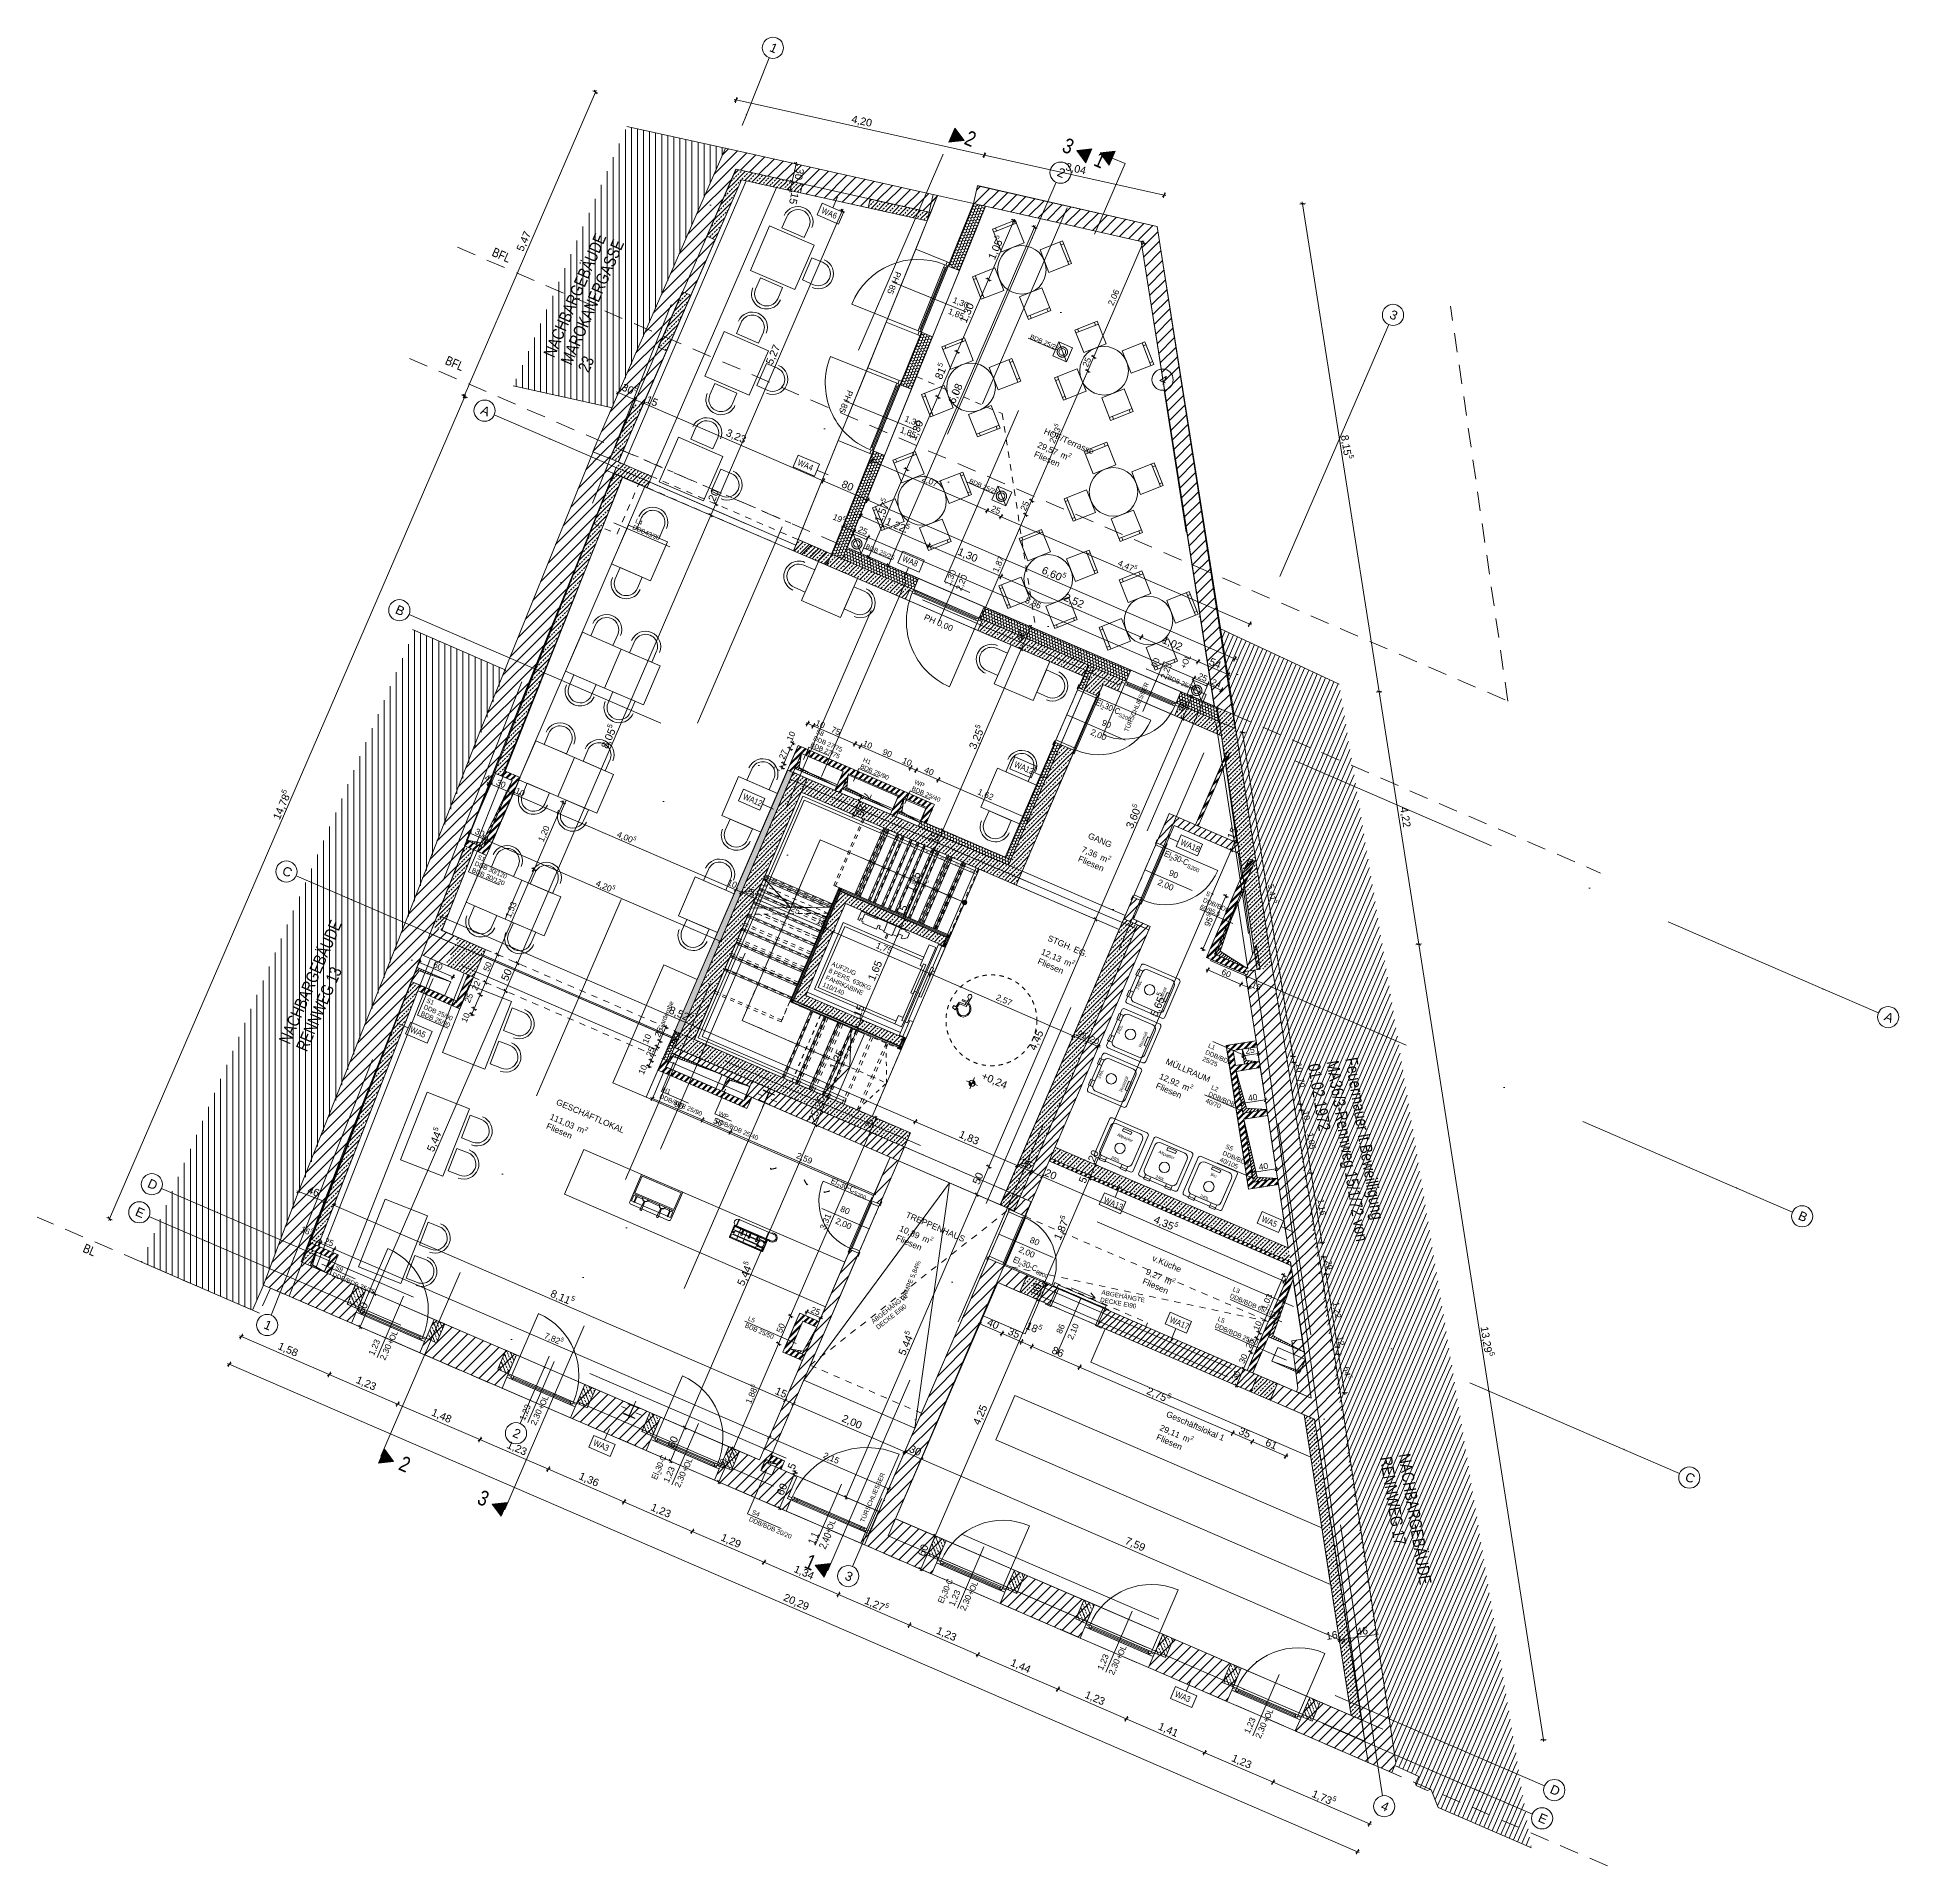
# Model space of a CAD drawing. Header units: millimetres. Extents: x 11801750 to 12566104, y 354831409 to 356234587.
# Drawn here: x 12535370 to 12566104, y 356204400 to 356234587 of the extents above.
import ezdxf
from ezdxf.enums import TextEntityAlignment as Align

# ---------------------------------------------------------------- set-up
doc = ezdxf.new("R2010")
doc.units = ezdxf.units.MM
doc.header["$MEASUREMENT"] = 0
doc.set_wipeout_variables(frame=1)
for name, pattern in [('Dashed', [211.666667, 105.833333, -105.833333]), ('Dashed Long', [529.166651, 317.499995, -211.666656]), ('Dashed Small', [141.111111, 70.555556, -70.555556]), ('Dot & Dashed', [6702.78, 3527.78, -1763.89, 0, -1411.11]), ('fein_strichliert', [4000, 1000, -2000, 1000, 0]), ('Wipeout_Contour', [1000, 0, -1000])]:
    doc.linetypes.add(name, pattern=pattern)
for name, color, linetype in [('New_010 Aussenwände', 7, 'Continuous'), ('New_015 Innenwände', 7, 'Continuous'), ('New_035 Decken', 7, 'Continuous'), ('New_055 Treppen _ Lift', 7, 'Continuous'), ('New_065 Möbel Einrichtung', 7, 'Continuous'), ('New_080 Raumdefinitionen', 7, 'Continuous'), ('New_105 Bemassungen Projekt', 7, 'Continuous'), ('New_110 Bemassungen Ausführung', 7, 'Continuous'), ('New_255 Plangrafiken', 7, 'Continuous'), ('New_290 Raster _ Achsen', 7, 'Continuous'), ('New_Archicad Door Markers', 7, 'Continuous'), ('New_Archicad Doors', 7, 'Continuous'), ('New_Archicad Window Markers', 7, 'Continuous'), ('New_Archicad Windows', 7, 'Continuous'), ('New_Stützen', 7, 'Continuous')]:
    doc.layers.add(name, color=color, linetype=linetype)
for name, color, linetype, lineweight in [('New_010 Aussenwände_Pen_No__1', 7, 'Continuous', 13), ('New_010 Aussenwände_Pen_No__3', 7, 'Continuous', 18), ('New_010 Aussenwände_Pen_No__96', 8, 'Continuous', 13), ('New_015 Innenwände_Pen_No__1', 7, 'Continuous', 13), ('New_015 Innenwände_Pen_No__3', 7, 'Continuous', 18), ('New_015 Innenwände_Pen_No__96', 8, 'Continuous', 13), ('New_035 Decken_Pen_No__1', 7, 'Continuous', 13), ('New_035 Decken_Pen_No__18', 255, 'Continuous', 13), ('New_055 Treppen _ Lift_Pen_No__1', 7, 'Continuous', 13), ('New_055 Treppen _ Lift_Pen_No__91', 255, 'Continuous', 13), ('New_065 Möbel Einrichtung_Pen_No__1', 7, 'Continuous', 13), ('New_065 Möbel Einrichtung_Pen_No__19', 255, 'Continuous', 13), ('New_065 Möbel Einrichtung_Pen_No__3', 7, 'Continuous', 18), ('New_065 Möbel Einrichtung_Pen_No__39', 8, 'Continuous', 13), ('New_105 Bemassungen Projekt_Pen_No__1', 7, 'Continuous', 13), ('New_110 Bemassungen Ausführung_Pen_No__1', 7, 'Continuous', 13), ('New_160 Beschriftungen Ausführung_Pen_No__1', 7, 'Continuous', 13), ('New_255 Plangrafiken_Pen_No__1', 7, 'Continuous', 13), ('New_255 Plangrafiken_Pen_No__105', 5, 'Continuous', 13), ('New_255 Plangrafiken_Pen_No__21', 1, 'Continuous', 13), ('New_255 Plangrafiken_Pen_No__39', 8, 'Continuous', 13), ('New_290 Raster _ Achsen_Pen_No__1', 7, 'Continuous', 13), ('New_290 Raster _ Achsen_Pen_No__108', 7, 'Continuous', 13), ('New_Archicad Door Markers_Pen_No__1', 7, 'Continuous', 13), ('New_Archicad Door Markers_Pen_No__7', 7, 'Continuous', 70), ('New_Archicad Doors_Pen_No__1', 7, 'Continuous', 13), ('New_Archicad Doors_Pen_No__3', 7, 'Continuous', 18), ('New_Archicad Window Markers_Pen_No__1', 7, 'Continuous', 13), ('New_Archicad Window Markers_Pen_No__7', 7, 'Continuous', 70), ('New_Archicad Windows_Pen_No__1', 7, 'Continuous', 13), ('New_Archicad Windows_Pen_No__3', 7, 'Continuous', 18), ('New_Archicad Zone Stamps_Pen_No__1', 7, 'Continuous', 13), ('New_Baulinie_Pen_No__21', 1, 'Continuous', 13), ('New_HKLS1_Pen_No__1', 7, 'Continuous', 13), ('New_HKLS1_Pen_No__21', 1, 'Continuous', 13), ('New_HKLS1_Pen_No__39', 8, 'Continuous', 13), ('New_HKLS_Pen_No__1', 7, 'Continuous', 13), ('New_HKLS_Pen_No__21', 1, 'Continuous', 13), ('New_Stützen_Pen_No__1', 7, 'Continuous', 13), ('New_Stützen_Pen_No__20', 7, 'Continuous', 13)]:
    doc.layers.add(name, color=color, linetype=linetype, lineweight=lineweight)
for name, color, linetype, lineweight, true_color in [('New_055 Treppen _ Lift_Pen_No__71', 196, 'Continuous', 13, 0x35006a), ('New_Archicad Windows_Pen_No__23', 252, 'Continuous', 13, 0x969696), ('New_HKLS1_Pen_No__65', 20, 'Continuous', 13, 0xfa2d16), ('New_Stützen_Pen_No__166', 87, 'Continuous', 13, 0x548152)]:
    doc.layers.add(name, color=color, linetype=linetype, lineweight=lineweight, true_color=true_color)
doc.styles.add('GENERATED_STYLE_1', font='arial.ttf')
doc.styles.add('GENERATED_STYLE_2', font='arial.ttf', dxfattribs={"width": 0.8})
doc.dimstyles.new('GENERATED_STYLE__1', dxfattribs={"dimtxt": 125, "dimasz": 47.5, "dimexe": 0.18, "dimexo": 2, "dimgap": 0, "dimtad": 1, "dimlfac": 0.001, "dimzin": 0, "dimdsep": 46, "dimtxsty": 'GENERATED_STYLE_1', "dimblk": 'ARROWHEAD_2', "dimblk1": 'ARROWHEAD_2', "dimblk2": 'ARROWHEAD_2', "dimcen": 0.09, "dimclrd": 7, "dimclre": 7, "dimclrt": 7, "dimadec": 0, "dimazin": 0, "dimtfac": 1, "dimtdec": 4, "dimtmove": 0, "dimatfit": 3, "dimfxl": 1, "dimtolj": 1, "dimtzin": 0, "dimarcsym": 0})
doc.dimstyles.new('GENERATED_STYLE__2', dxfattribs={"dimtxt": 100, "dimasz": 47.5, "dimexe": 0.18, "dimexo": 2, "dimgap": 0, "dimtad": 1, "dimlfac": 0.001, "dimzin": 0, "dimdsep": 46, "dimtxsty": 'GENERATED_STYLE_1', "dimblk": 'ARROWHEAD_2', "dimblk1": 'ARROWHEAD_2', "dimblk2": 'ARROWHEAD_2', "dimcen": 0.09, "dimclrd": 7, "dimclre": 7, "dimclrt": 7, "dimadec": 0, "dimazin": 0, "dimtfac": 1, "dimtdec": 4, "dimtmove": 0, "dimatfit": 3, "dimfxl": 1, "dimtolj": 1, "dimtzin": 0, "dimarcsym": 0})
doc.dimstyles.new('GENERATED_STYLE__3', dxfattribs={"dimtxt": 100, "dimasz": 47.5, "dimexe": 0.18, "dimexo": 2, "dimgap": 0, "dimtad": 1, "dimlfac": 0.001, "dimzin": 0, "dimdsep": 46, "dimtxsty": 'GENERATED_STYLE_1', "dimblk": 'ARROWHEAD_2', "dimblk1": 'ARROWHEAD_2', "dimblk2": 'ARROWHEAD_2', "dimcen": 0.09, "dimclrd": 7, "dimclre": 7, "dimclrt": 7, "dimadec": 0, "dimazin": 0, "dimtfac": 1, "dimtdec": 4, "dimtmove": 2, "dimatfit": 3, "dimfxl": 1, "dimtolj": 1, "dimtzin": 0, "dimarcsym": 0})
pattern_1 = [(45, (12240439.157, 356160438.356), (-26.5165043, 26.5165043), [])]
pattern_2 = [(45, (12240439.16, 356160438.36), (-63.639609, 63.639609), [])]
pattern_3 = [(45, (12240439.16, 356160438.36), (-91.92388, 91.92388), [])]
pattern_4 = [(45, (12240439.16, 356160438.36), (-70.710678, 70.710678), [30, -20]), (45, (12240403.8, 356160473.71), (-70.710678, 70.710678), [100, 0])]
pattern_5 = [(246.677438, (12240439.157, 356160438.356), (-47.715777, 20.571938), [30, -60]), (246.677438, (12240445.2, 356160386.746), (-47.715777, 20.571938), [30, -60]), (306.677438, (12240427.28, 356160410.807), (41.6737095, 31.037106), [30, -60]), (306.677438, (12240474.995, 356160390.235), (41.6737095, 31.037106), [30, -60]), (6.677438, (12240439.157, 356160438.356), (-6.042067, 51.609044), [30, -60]), (6.677438, (12240486.87, 356160417.784), (-6.042067, 51.609044), [30, -60])]
pattern_6 = [(336.636458, (12240439.157, 356160438.356), (20.606061, 47.701051), [30, -60]), (336.636458, (12240490.77, 356160444.36), (20.606061, 47.701051), [30, -60]), (36.636458, (12240466.697, 356160426.46), (-31.007291, 41.695898), [30, -60]), (36.636458, (12240487.303, 356160474.16), (-31.007291, 41.695898), [30, -60]), (96.636458, (12240439.157, 356160438.356), (51.613352, 6.005153), [30, -60]), (96.636458, (12240459.76, 356160486.057), (51.613352, 6.005153), [30, -60])]
pattern_7 = [(337.938471, (12240439.157, 356160438.356), (19.516856, 48.156955), [30, -60]), (337.938471, (12240490.62, 356160445.53), (19.516856, 48.156955), [30, -60]), (37.938471, (12240466.96, 356160427.09), (-31.946719, 40.9805704), [30, -60]), (37.938471, (12240486.477, 356160475.244), (-31.946719, 40.9805704), [30, -60]), (97.938471, (12240439.157, 356160438.356), (51.4635745, 7.176385), [30, -60]), (97.938471, (12240458.673, 356160486.51), (51.4635745, 7.176385), [30, -60])]
pattern_8 = [(246.636458, (12240439.157, 356160438.356), (-47.701051, 20.606061), [30, -60]), (246.636458, (12240445.16, 356160386.74), (-47.701051, 20.606061), [30, -60]), (306.636458, (12240427.26, 356160410.815), (41.695898, 31.007291), [30, -60]), (306.636458, (12240474.96, 356160390.21), (41.695898, 31.007291), [30, -60]), (6.636458, (12240439.157, 356160438.356), (-6.005153, 51.613352), [30, -60]), (6.636458, (12240486.86, 356160417.75), (-6.005153, 51.613352), [30, -60])]
pattern_9 = [(45, (12240439.16, 356160438.356), (-53.033009, 53.033009), [])]
pattern_10 = [(45, (12240439.16, 356160438.356), (-53.033009, 53.033009), []), (45, (12240428.55, 356160448.96), (-53.033009, 53.033009), [])]
pattern_11 = [(111.636458, (12240439.16, 356160438.36), (92.954206, 36.87161), [30, -20]), (111.636458, (12240392.68, 356160419.92), (92.954206, 36.87161), [100, 0])]
pattern_12 = [(45, (12240439.16, 356160438.36), (-159.09903, 159.09903), []), (45, (12240386.12, 356160491.39), (-159.09903, 159.09903), [])]

msp = doc.modelspace()

# ---------------------------------------------------------------- texts
at = {"layer": 'New_160 Beschriftungen Ausführung_Pen_No__1', "color": 7, "linetype": 'Continuous', "lineweight": 13, "attachment_point": 7, "style": 'GENERATED_STYLE_2'}
for s, insert, char_height, rotation in [('\\A1;{\\pql;\\fArial|b0|i0|c0|p0;\\W0.800000;WA\\fArial|b0|i0|c0|p0;\\W0.800000;6}', (12548307.076, 356231687.853), 100, 336.6364577), ('\\A1;{\\pql;\\fArial|b0|i0|c0|p0;\\W0.800000;WA\\fArial|b0|i0|c0|p0;\\W0.800000;4}', (12547911.844, 356227530.187), 100, 336.6364577), ('\\A1;{\\pql;\\fArial|b0|i0|c0|p0;\\W0.800000;WA\\fArial|b0|i0|c0|p0;\\W0.800000;8}', (12549641.165, 356225944.039), 100, 336.6364577), ('\\A1;{\\pql;\\fArial|b0|i0|c0|p0;\\W0.800000;+OL}', (12554330.627, 356224150.258), 100, 66.6364577), ('\\A1;{\\pql;\\fArial|b0|i0|c0|p0;\\W0.800000;TÜRSCHLIESSER}', (12553378.851, 356223109.602), 75, 66.6364577), ('\\A1;{\\pql;\\fArial|b0|i0|c0|p0;\\W0.800000;El\\fArial|b0|i0|c0|p0;\\W0.800000;\\A1{\\H.66x;\\S ^ 2;}\\fArial|b0|i0|c0|p0;\\W0.800000;30-C\\fArial|b0|i0|c0|p0;\\W0.800000;\\A1{\\H.66x;\\S ^ S200;}}', (12552822.046, 356223543.964), 100, 336.6364577), ('\\A1;{\\pql;\\fArial|b0|i0|c0|p0;\\W0.800000;WA1\\fArial|b0|i0|c0|p0;\\W0.800000;2}', (12551489.438, 356222547.01), 100, 336.6364577), ('\\A1;{\\pql;\\fArial|b0|i0|c0|p0;\\W0.800000;WA1\\fArial|b0|i0|c0|p0;\\W0.800000;2}', (12547010.257, 356222015.898), 100, 336.6364577), ('\\A1;{\\pql;\\fArial|b0|i0|c0|p0;\\W0.800000;Garderobe\\P\\pql;\\fArial|b0|i0|c0|p0;\\W0.800000;}', (12545686.801, 356218194.918), 75, 67.270797), ('\\A1;{\\pql;\\fArial|b0|i0|c0|p0;\\W0.800000;WA\\fArial|b0|i0|c0|p0;\\W0.800000;5}', (12541514.872, 356218168.103), 100, 336.6364577), ('\\A1;{\\pql;\\fArial|b0|i0|c0|p0;\\W0.800000;RAMPE 5,84%\\P\\pql;\\fArial|b0|i0|c0|p0;\\W0.800000;}', (12549705.467, 356213721.164), 75, 67.270797), ('\\A1;{\\pql;\\fArial|b0|i0|c0|p0;\\W0.800000;WA1\\fArial|b0|i0|c0|p0;\\W0.800000;7}', (12554055.19, 356213380.495), 100, 336.6364577), ('\\A1;{\\pql;\\fArial|b0|i0|c0|p0;\\W0.800000;+OL}', (12541236.508, 356212993.639), 100, 66.6364577), ('\\A1;{\\pql;\\fArial|b0|i0|c0|p0;\\W0.800000;+OL}', (12543725.501, 356211921.714), 100, 66.6364577), ('\\A1;{\\pql;\\fArial|b0|i0|c0|p0;\\W0.800000;WA\\fArial|b0|i0|c0|p0;\\W0.800000;3}', (12544538.966, 356211346.051), 100, 336.6364577), ('\\A1;{\\pql;\\fArial|b0|i0|c0|p0;\\W0.800000;El\\fArial|b0|i0|c0|p0;\\W0.800000;\\A1{\\H.66x;\\S ^ 2;}\\fArial|b0|i0|c0|p0;\\W0.800000;30-C}', (12545623.824, 356210752.682), 100, 66.6364577), ('\\A1;{\\pql;\\fArial|b0|i0|c0|p0;\\W0.800000;+OL}', (12546102.424, 356210892.956), 100, 66.6364577), ('\\A1;{\\pql;\\fArial|b0|i0|c0|p0;\\W0.800000;TÜRSCHLIESSER}', (12549022.27, 356210061.526), 75, 66.6364577), ('\\A1;{\\pql;\\fArial|b0|i0|c0|p0;\\W0.800000;+OL}', (12548465.066, 356209872.334), 100, 66.6364577), ('\\A1;{\\pql;\\fArial|b0|i0|c0|p0;\\W0.800000;El\\fArial|b0|i0|c0|p0;\\W0.800000;\\A1{\\H.66x;\\S ^ 2;}\\fArial|b0|i0|c0|p0;\\W0.800000;30-C}', (12550351.234, 356208710.519), 100, 66.6364577), ('\\A1;{\\pql;\\fArial|b0|i0|c0|p0;\\W0.800000;+OL}', (12550816.39, 356208856.601), 100, 66.6364577), ('\\A1;{\\pql;\\fArial|b0|i0|c0|p0;\\W0.800000;+OL}', (12553267.469, 356207797.775), 100, 66.6364577), ('\\A1;{\\pql;\\fArial|b0|i0|c0|p0;\\W0.800000;WA\\fArial|b0|i0|c0|p0;\\W0.800000;3}', (12554141.637, 356207197.856), 100, 336.6364577), ('\\A1;{\\pql;\\fArial|b0|i0|c0|p0;\\W0.800000;+OL}', (12555691.008, 356206750.847), 100, 66.6364577)]:
    msp.add_mtext(s, dxfattribs=dict(at, insert=insert, char_height=char_height, rotation=rotation))
at = {"layer": 'New_160 Beschriftungen Ausführung_Pen_No__1', "color": 7, "linetype": 'Continuous', "lineweight": 13, "char_height": 75, "width": 844.60662, "attachment_point": 7, "style": 'GENERATED_STYLE_2'}
for insert, rotation in [((12552913.723, 356213709.543), 349.3042053), ((12549254.245, 356213248.019), 37.9290644)]:
    msp.add_mtext('\\A1;{\\pql;\\fArial|b0|i0|c0|p0;\\W0.800000;ABGEHÄNGTE DEC\\fArial|b0|i0|c0|p0;\\W0.800000;K\\fArial|b0|i0|c0|p0;\\W0.800000;E EI90\\P\\pql;\\fArial|b0|i0|c0|p0;\\W0.800000;}', dxfattribs=dict(at, insert=insert, rotation=rotation))
at = {"layer": 'New_160 Beschriftungen Ausführung_Pen_No__1', "color": 7, "linetype": 'Continuous', "lineweight": 13, "insert": (12548404.375, 356209607.334), "char_height": 125, "attachment_point": 7, "rotation": 66.6364577, "line_spacing_factor": 0.936785, "style": 'GENERATED_STYLE_2'}
msp.add_mtext('\\A1;{\\pql;\\fArial|b0|i0|c0|p0;\\W0.800000;1,1\\P\\pql;\\fArial|b0|i0|c0|p0;\\W0.800000;2,40}', dxfattribs=at)
at = {"layer": 'New_255 Plangrafiken_Pen_No__1', "color": 7, "linetype": 'Continuous', "lineweight": 13, "attachment_point": 7, "rotation": 336.6364577, "style": 'GENERATED_STYLE_2'}
for s, insert, char_height in [('\\A1;{\\pql;\\fArial|b0|i0|c0|p0;\\W0.800000;2}', (12550657.867, 356232829.642), 250), ('\\A1;{\\pql;\\fArial|b0|i0|c0|p0;\\W0.800000;3}', (12552271.046, 356232704.055), 250), ('\\A1;{\\pql;\\fArial|b0|i0|c0|p0;\\W0.800000;1}', (12552795.041, 356232475.877), 250), ('\\A1;{\\pql;\\fArial|b0|i0|c0|p0;\\W0.800000;B\\fArial|b0|i0|c0|p0;\\W0.800000;DB 25/25}', (12551753.789, 356229614.403), 75), ('\\A1;{\\pql;\\fArial|b0|i0|c0|p0;\\W0.800000;B\\fArial|b0|i0|c0|p0;\\W0.800000;DB 25/25}', (12550749.029, 356227233.568), 75), ('\\A1;{\\pql;\\fArial|b0|i0|c0|p0;\\W0.800000;B\\fArial|b0|i0|c0|p0;\\W0.800000;DB 25/25}', (12549040.176, 356226153.654), 75), ('\\A1;{\\pql;\\fArial|b0|i0|c0|p0;\\W0.800000;B\\fArial|b0|i0|c0|p0;\\W0.800000;DB 25/25}', (12554022.156, 356223988.694), 75), ('\\A1;{\\pql;\\fArial|b0|i0|c0|p0;\\W0.800000;L5\\P\\pql;\\fArial|b0|i0|c0|p0;\\W0.800000;BDB 2\\fArial|b0|i0|c0|p0;\\W0.800000;5\\fArial|b0|i0|c0|p0;\\W0.800000;/\\fArial|b0|i0|c0|p0;\\W0.800000;5\\fArial|b0|i0|c0|p0;\\W0.800000;0\\P\\pql;\\fArial|b0|i0|c0|p0;\\H1.029164x;\\W0.800000;}', (12547046.228, 356213291.867), 75), ('\\A1;{\\pql;\\fArial|b0|i0|c0|p0;\\W0.800000;2}', (12541318.659, 356210947.046), 250), ('\\A1;{\\pql;\\fArial|b0|i0|c0|p0;\\W0.800000;3}', (12542614.392, 356210382.57), 250), ('\\A1;{\\pql;\\fArial|b0|i0|c0|p0;\\W0.800000;S\\fArial|b0|i0|c0|p0;\\W0.800000;4\\P\\pql;\\fArial|b0|i0|c0|p0;\\W0.800000;DDB/BDB 20/20\\P\\pql;\\fArial|b0|i0|c0|p0;\\H1.029164x;\\W0.800000;}', (12547112.182, 356210093.591), 75), ('\\A1;{\\pql;\\fArial|b0|i0|c0|p0;\\W0.800000;1}', (12548016.283, 356209328.304), 250)]:
    msp.add_mtext(s, dxfattribs=dict(at, insert=insert, char_height=char_height))
at = {"layer": 'New_255 Plangrafiken_Pen_No__1', "color": 7, "linetype": 'Continuous', "lineweight": 13, "insert": (12544476.455, 356229036.084), "char_height": 200, "width": 2345.44462, "attachment_point": 7, "rotation": 66.6364577, "line_spacing_factor": 0.931029, "style": 'GENERATED_STYLE_2'}
msp.add_mtext('\\A1;{\\pql;\\fArial|b0|i0|c0|p0;\\W0.800000;NACHBARGEBÄUDE\\P\\pql;\\fArial|b0|i0|c0|p0;\\W0.800000;MAROKANERGASSE 23}', dxfattribs=at)
at = {"layer": 'New_255 Plangrafiken_Pen_No__1', "color": 7, "linetype": 'Continuous', "lineweight": 13, "attachment_point": 7, "style": 'GENERATED_STYLE_2'}
for s, insert, char_height, rotation, line_spacing_factor in [('\\A1;{\\pql;\\fArial|b0|i0|c0|p0;\\W0.800000;L4\\P\\pql;\\fArial|b0|i0|c0|p0;\\W0.800000;DDB43/90}', (12545189.681, 356226467.607), 75, 336.6364577, 0.93412), ('\\A1;{\\pql;\\fArial|b0|i0|c0|p0;\\W0.800000;NACHBARGEBÄUDE\\P\\pql;\\fArial|b0|i0|c0|p0;\\W0.800000;RENNWEG 13}', (12539822.4, 356217825.204), 200, 66.6364577, 0.921651), ('\\A1;{\\pql;\\fArial|b0|i0|c0|p0;\\W0.800000;Feuermauer lt.Beweilligung\\P\\pql;\\fArial|b0|i0|c0|p0;\\W0.800000;MA36/3-Rennweg 15/1/72 von\\P\\pql;\\fArial|b0|i0|c0|p0;\\W0.800000;01.02.1972}', (12556345.69, 356217622.917), 200, 279.3807748, 0.937161), ('\\A1;{\\pql;\\fArial|b0|i0|c0|p0;\\W0.800000;NACHBARGEBÄUDE\\P\\pql;\\fArial|b0|i0|c0|p0;\\W0.800000;RENNWEG 17}', (12557534.556, 356211136.464), 200, 279.3807748, 0.921289)]:
    msp.add_mtext(s, dxfattribs=dict(at, insert=insert, char_height=char_height, rotation=rotation, line_spacing_factor=line_spacing_factor))
at = {"layer": 'New_Baulinie_Pen_No__21', "color": 1, "linetype": 'Continuous', "lineweight": 13, "char_height": 150, "attachment_point": 7, "rotation": 336.6364577, "style": 'GENERATED_STYLE_2'}
for s, insert in [('\\A1;{\\pql;\\fArial|b0|i0|c0|p0;\\W0.800000;B\\fArial|b0|i0|c0|p0;\\W0.800000;F\\fArial|b0|i0|c0|p0;\\W0.800000;L}', (12542864.09, 356230982.697)), ('\\A1;{\\pql;\\fArial|b0|i0|c0|p0;\\W0.800000;B\\fArial|b0|i0|c0|p0;\\W0.800000;F\\fArial|b0|i0|c0|p0;\\W0.800000;L}', (12542091.866, 356229195.072)), ('\\A1;{\\pql;\\fArial|b0|i0|c0|p0;\\W0.800000;BL}', (12536109.972, 356214538.701))]:
    msp.add_mtext(s, dxfattribs=dict(at, insert=insert))

# ---------------------------------------------------------------- blocks, each defined once
blk = doc.blocks.new('Geschäftslokal 1__10', base_point=(12554205, 356211987))
at = {"layer": 'New_Archicad Zone Stamps_Pen_No__1', "color": 7, "lineweight": 13, "insert": (12553942, 356211714), "char_height": 100, "attachment_point": 1, "rotation": 336.6365, "style": 'GENERATED_STYLE_1'}
blk.add_mtext('\\A1;{\\pql;\\pt0,50;\\fArial|b0|i0|c0|p0;\\W1.000000;29,11\\fArial|b0|i0|c0|p0;\\W1.000000;\\A1{\\H.66x;\\S^  ;}\\fArial|b0|i0|c0|p0;\\W1.000000; m\\fArial|b0|i0|c0|p0;\\W1.000000;\\A1{\\H.66x;\\S2^  ;}}', dxfattribs=at)
at = {"layer": 'New_Archicad Zone Stamps_Pen_No__1', "color": 7, "lineweight": 13, "style": 'GENERATED_STYLE_1'}
for tag, p in [('DUMMY_558', (12553952, 356211736)), ('ROOM_NAME', (12554038, 356211912)), ('DUMMY_559', (12553874, 356211556)), ('floor_f', (12553874, 356211533))]:
    blk.add_attdef(tag, text='', height=100, rotation=336.6365, dxfattribs=at).set_placement(p, align=Align.TOP_LEFT)
blk = doc.blocks.new('v.Küche__11', base_point=(12553734, 356214664))
at = {"layer": 'New_Archicad Zone Stamps_Pen_No__1', "color": 7, "lineweight": 13, "insert": (12553714, 356214287), "char_height": 100, "attachment_point": 1, "rotation": 336.6365, "style": 'GENERATED_STYLE_1'}
blk.add_mtext('\\A1;{\\pql;\\pt0,50;\\fArial|b0|i0|c0|p0;\\W1.000000;9,27\\fArial|b0|i0|c0|p0;\\W1.000000;\\A1{\\H.66x;\\S^  ;}\\fArial|b0|i0|c0|p0;\\W1.000000; m\\fArial|b0|i0|c0|p0;\\W1.000000;\\A1{\\H.66x;\\S2^  ;}}', dxfattribs=at)
at = {"layer": 'New_Archicad Zone Stamps_Pen_No__1', "color": 7, "lineweight": 13, "style": 'GENERATED_STYLE_1'}
for tag, p in [('ROOM_NAME', (12553809, 356214485)), ('DUMMY_558', (12553724, 356214309)), ('DUMMY_559', (12553646, 356214129)), ('floor_f', (12553646, 356214106))]:
    blk.add_attdef(tag, text='', height=100, rotation=336.6365, dxfattribs=at).set_placement(p, align=Align.TOP_LEFT)
blk = doc.blocks.new('GESCHÄFTLOKAL__12', base_point=(12544215, 356217085))
at = {"layer": 'New_Archicad Zone Stamps_Pen_No__1', "color": 7, "lineweight": 13, "insert": (12543872, 356216847), "char_height": 100, "attachment_point": 1, "rotation": 336.6365, "style": 'GENERATED_STYLE_1'}
blk.add_mtext('\\A1;{\\pql;\\pt0,50;\\fArial|b0|i0|c0|p0;\\W1.000000;111,03\\fArial|b0|i0|c0|p0;\\W1.000000;\\A1{\\H.66x;\\S^  ;}\\fArial|b0|i0|c0|p0;\\W1.000000; m\\fArial|b0|i0|c0|p0;\\W1.000000;\\A1{\\H.66x;\\S2^  ;}}', dxfattribs=at)
at = {"layer": 'New_Archicad Zone Stamps_Pen_No__1', "color": 7, "lineweight": 13, "style": 'GENERATED_STYLE_1'}
for tag, p in [('ROOM_NAME', (12543967, 356217063)), ('DUMMY_559', (12543803, 356216689)), ('floor_f', (12543803, 356216667)), ('DUMMY_558', (12543881, 356216870))]:
    blk.add_attdef(tag, text='', height=100, rotation=336.6365, dxfattribs=at).set_placement(p, align=Align.TOP_LEFT)
blk = doc.blocks.new('MÜLLRAUM__13', base_point=(12554085, 356217837))
at = {"layer": 'New_Archicad Zone Stamps_Pen_No__1', "color": 7, "lineweight": 13, "insert": (12553934, 356217516), "char_height": 100, "attachment_point": 1, "rotation": 336.6365, "style": 'GENERATED_STYLE_1'}
blk.add_mtext('\\A1;{\\pql;\\pt0,50;\\fArial|b0|i0|c0|p0;\\W1.000000;12,92\\fArial|b0|i0|c0|p0;\\W1.000000;\\A1{\\H.66x;\\S^  ;}\\fArial|b0|i0|c0|p0;\\W1.000000; m\\fArial|b0|i0|c0|p0;\\W1.000000;\\A1{\\H.66x;\\S2^  ;}}', dxfattribs=at)
at = {"layer": 'New_Archicad Zone Stamps_Pen_No__1', "color": 7, "lineweight": 13, "style": 'GENERATED_STYLE_1'}
for tag, p in [('DUMMY_558', (12553944, 356217538)), ('ROOM_NAME', (12554030, 356217732)), ('DUMMY_559', (12553866, 356217358)), ('floor_f', (12553866, 356217335))]:
    blk.add_attdef(tag, text='', height=100, rotation=336.6365, dxfattribs=at).set_placement(p, align=Align.TOP_LEFT)
blk = doc.blocks.new('TREPPENHAUS__14', base_point=(12549914, 356215274))
at = {"layer": 'New_Archicad Zone Stamps_Pen_No__1', "color": 7, "lineweight": 13, "insert": (12549644, 356215004), "char_height": 100, "attachment_point": 1, "rotation": 336.6365, "style": 'GENERATED_STYLE_1'}
blk.add_mtext('\\A1;{\\pql;\\pt0,50;\\fArial|b0|i0|c0|p0;\\W1.000000;10,89\\fArial|b0|i0|c0|p0;\\W1.000000;\\A1{\\H.66x;\\S^  ;}\\fArial|b0|i0|c0|p0;\\W1.000000; m\\fArial|b0|i0|c0|p0;\\W1.000000;\\A1{\\H.66x;\\S2^  ;}}', dxfattribs=at)
at = {"layer": 'New_Archicad Zone Stamps_Pen_No__1', "color": 7, "lineweight": 13, "style": 'GENERATED_STYLE_1'}
for tag, p in [('ROOM_NAME', (12549739, 356215202)), ('DUMMY_559', (12549576, 356214846)), ('floor_f', (12549576, 356214823)), ('DUMMY_558', (12549654, 356215026))]:
    blk.add_attdef(tag, text='', height=100, rotation=336.6365, dxfattribs=at).set_placement(p, align=Align.TOP_LEFT)
blk = doc.blocks.new('STGH. EG.__15', base_point=(12552100, 356219906))
at = {"layer": 'New_Archicad Zone Stamps_Pen_No__1', "color": 7, "lineweight": 13, "insert": (12551984, 356219570), "char_height": 100, "attachment_point": 1, "rotation": 336.6365, "style": 'GENERATED_STYLE_1'}
blk.add_mtext('\\A1;{\\pql;\\pt0,50;\\fArial|b0|i0|c0|p0;\\W1.000000;12,13\\fArial|b0|i0|c0|p0;\\W1.000000;\\A1{\\H.66x;\\S^  ;}\\fArial|b0|i0|c0|p0;\\W1.000000; m\\fArial|b0|i0|c0|p0;\\W1.000000;\\A1{\\H.66x;\\S2^  ;}}', dxfattribs=at)
at = {"layer": 'New_Archicad Zone Stamps_Pen_No__1', "color": 7, "lineweight": 13, "style": 'GENERATED_STYLE_1'}
for tag, p in [('ROOM_NAME', (12552080, 356219768)), ('DUMMY_559', (12551916, 356219412)), ('floor_f', (12551916, 356219389)), ('DUMMY_558', (12551994, 356219593))]:
    blk.add_attdef(tag, text='', height=100, rotation=336.6365, dxfattribs=at).set_placement(p, align=Align.TOP_LEFT)
blk = doc.blocks.new('GANG__16', base_point=(12552666, 356221641))
at = {"layer": 'New_Archicad Zone Stamps_Pen_No__1', "color": 7, "lineweight": 13, "insert": (12552652, 356221261), "char_height": 100, "attachment_point": 1, "rotation": 336.6365, "style": 'GENERATED_STYLE_1'}
blk.add_mtext('\\A1;{\\pql;\\pt0,50;\\fArial|b0|i0|c0|p0;\\W1.000000;7,36\\fArial|b0|i0|c0|p0;\\W1.000000;\\A1{\\H.66x;\\S^  ;}\\fArial|b0|i0|c0|p0;\\W1.000000; m\\fArial|b0|i0|c0|p0;\\W1.000000;\\A1{\\H.66x;\\S2^  ;}}', dxfattribs=at)
at = {"layer": 'New_Archicad Zone Stamps_Pen_No__1', "color": 7, "lineweight": 13, "style": 'GENERATED_STYLE_1'}
for tag, p in [('DUMMY_558', (12552662, 356221283)), ('ROOM_NAME', (12552748, 356221459)), ('DUMMY_559', (12552584, 356221103)), ('floor_f', (12552584, 356221080))]:
    blk.add_attdef(tag, text='', height=100, rotation=336.6365, dxfattribs=at).set_placement(p, align=Align.TOP_LEFT)
blk = doc.blocks.new('HOF_Terrasse__17', base_point=(12552115, 356228244))
at = {"layer": 'New_Archicad Zone Stamps_Pen_No__1', "color": 7, "lineweight": 13, "insert": (12551925, 356227939), "char_height": 100, "attachment_point": 1, "rotation": 336.6365, "style": 'GENERATED_STYLE_1'}
blk.add_mtext('\\A1;{\\pql;\\pt0,50;\\fArial|b0|i0|c0|p0;\\W1.000000;29,57\\fArial|b0|i0|c0|p0;\\W1.000000;\\A1{\\H.66x;\\S^  ;}\\fArial|b0|i0|c0|p0;\\W1.000000; m\\fArial|b0|i0|c0|p0;\\W1.000000;\\A1{\\H.66x;\\S2^  ;}}', dxfattribs=at)
at = {"layer": 'New_Archicad Zone Stamps_Pen_No__1', "color": 7, "lineweight": 13, "style": 'GENERATED_STYLE_1'}
for tag, p in [('ROOM_NAME', (12552020, 356228137)), ('DUMMY_559', (12551857, 356227781)), ('floor_f', (12551857, 356227759)), ('DUMMY_558', (12551935, 356227962))]:
    blk.add_attdef(tag, text='', height=100, rotation=336.6365, dxfattribs=at).set_placement(p, align=Align.TOP_LEFT)
blk = doc.blocks.new('*X19', base_point=(12240439, 356160438))
at = {"layer": 'New_255 Plangrafiken_Pen_No__39', "color": 8, "linetype": 'Continuous', "lineweight": 13}
for p, q in [((12554911, 356224817), (12554900, 356224791)), ((12554911, 356224817), (12554900, 356224791)), ((12554981, 356224785), (12554922, 356224649)), ((12554981, 356224785), (12554922, 356224649)), ((12555050, 356224753), (12554964, 356224553)), ((12555050, 356224753), (12554964, 356224553)), ((12555119, 356224721), (12555034, 356224523)), ((12555119, 356224721), (12555034, 356224523)), ((12555188, 356224688), (12555104, 356224493)), ((12555188, 356224688), (12555104, 356224493)), ((12555257, 356224656), (12555174, 356224462)), ((12555257, 356224656), (12555174, 356224462)), ((12555327, 356224624), (12555244, 356224432)), ((12555327, 356224624), (12555244, 356224432)), ((12555396, 356224591), (12555314, 356224402)), ((12555396, 356224591), (12555314, 356224402)), ((12554964, 356224553), (12554944, 356224508)), ((12554964, 356224553), (12554944, 356224508)), ((12555034, 356224523), (12554966, 356224366)), ((12555034, 356224523), (12554966, 356224366)), ((12555016, 356224289), (12554988, 356224225)), ((12555016, 356224289), (12554988, 356224225)), ((12555104, 356224493), (12555016, 356224289)), ((12555104, 356224493), (12555016, 356224289)), ((12555174, 356224462), (12555086, 356224258)), ((12555174, 356224462), (12555086, 356224258)), ((12555244, 356224432), (12555156, 356224228)), ((12555244, 356224432), (12555156, 356224228)), ((12555314, 356224402), (12555226, 356224198)), ((12555314, 356224402), (12555226, 356224198)), ((12555384, 356224371), (12555296, 356224168)), ((12555384, 356224371), (12555296, 356224168)), ((12555454, 356224341), (12555366, 356224137)), ((12555454, 356224341), (12555366, 356224137)), ((12555465, 356224559), (12555384, 356224371)), ((12555465, 356224559), (12555384, 356224371)), ((12555524, 356224311), (12555436, 356224107)), ((12555524, 356224311), (12555436, 356224107)), ((12555534, 356224527), (12555454, 356224341)), ((12555534, 356224527), (12555454, 356224341)), ((12555594, 356224281), (12555506, 356224077)), ((12555594, 356224281), (12555506, 356224077)), ((12555603, 356224495), (12555524, 356224311)), ((12555603, 356224495), (12555524, 356224311)), ((12555672, 356224462), (12555594, 356224281)), ((12555672, 356224462), (12555594, 356224281)), ((12555742, 356224430), (12555664, 356224250)), ((12555742, 356224430), (12555664, 356224250)), ((12555811, 356224398), (12555734, 356224220)), ((12555811, 356224398), (12555734, 356224220)), ((12555880, 356224366), (12555804, 356224190)), ((12555880, 356224366), (12555804, 356224190)), ((12555949, 356224333), (12555874, 356224160)), ((12555949, 356224333), (12555874, 356224160)), ((12556018, 356224301), (12555944, 356224129)), ((12556018, 356224301), (12555944, 356224129)), ((12555086, 356224258), (12555010, 356224083)), ((12555086, 356224258), (12555010, 356224083)), ((12555068, 356224024), (12555032, 356223941)), ((12555068, 356224024), (12555032, 356223941)), ((12555138, 356223994), (12555054, 356223800)), ((12555138, 356223994), (12555054, 356223800)), ((12555156, 356224228), (12555068, 356224024)), ((12555156, 356224228), (12555068, 356224024)), ((12555226, 356224198), (12555138, 356223994)), ((12555226, 356224198), (12555138, 356223994)), ((12555296, 356224168), (12555208, 356223964)), ((12555296, 356224168), (12555208, 356223964)), ((12555366, 356224137), (12555278, 356223933)), ((12555366, 356224137), (12555278, 356223933)), ((12555436, 356224107), (12555348, 356223903)), ((12555436, 356224107), (12555348, 356223903)), ((12555506, 356224077), (12555418, 356223873)), ((12555506, 356224077), (12555418, 356223873)), ((12555576, 356224047), (12555488, 356223843)), ((12555576, 356224047), (12555488, 356223843)), ((12555646, 356224016), (12555558, 356223812)), ((12555646, 356224016), (12555558, 356223812)), ((12555664, 356224250), (12555576, 356224047)), ((12555664, 356224250), (12555576, 356224047)), ((12555716, 356223986), (12555628, 356223782)), ((12555716, 356223986), (12555628, 356223782)), ((12555734, 356224220), (12555646, 356224016)), ((12555734, 356224220), (12555646, 356224016)), ((12555804, 356224190), (12555716, 356223986)), ((12555804, 356224190), (12555716, 356223986)), ((12555874, 356224160), (12555786, 356223956)), ((12555874, 356224160), (12555786, 356223956)), ((12555944, 356224129), (12555856, 356223925)), ((12555944, 356224129), (12555856, 356223925)), ((12556014, 356224099), (12555926, 356223895)), ((12556014, 356224099), (12555926, 356223895)), ((12556084, 356224069), (12555996, 356223865)), ((12556084, 356224069), (12555996, 356223865)), ((12556088, 356224269), (12556014, 356224099)), ((12556088, 356224269), (12556014, 356224099)), ((12556154, 356224039), (12556066, 356223835)), ((12556154, 356224039), (12556066, 356223835)), ((12556157, 356224237), (12556084, 356224069)), ((12556157, 356224237), (12556084, 356224069)), ((12556224, 356224008), (12556136, 356223804)), ((12556224, 356224008), (12556136, 356223804)), ((12556226, 356224204), (12556154, 356224039)), ((12556226, 356224204), (12556154, 356224039)), ((12556295, 356223978), (12556206, 356223774)), ((12556295, 356223978), (12556206, 356223774)), ((12556295, 356224172), (12556224, 356224008)), ((12556295, 356224172), (12556224, 356224008)), ((12556364, 356224140), (12556295, 356223978)), ((12556364, 356224140), (12556295, 356223978)), ((12556434, 356224107), (12556365, 356223948)), ((12556434, 356224107), (12556365, 356223948)), ((12556503, 356224075), (12556435, 356223918)), ((12556503, 356224075), (12556435, 356223918)), ((12556572, 356224043), (12556505, 356223887)), ((12556572, 356224043), (12556505, 356223887)), ((12556641, 356224011), (12556575, 356223857)), ((12556641, 356224011), (12556575, 356223857)), ((12556710, 356223978), (12556645, 356223827)), ((12556710, 356223978), (12556645, 356223827)), ((12555120, 356223760), (12555076, 356223658)), ((12555120, 356223760), (12555076, 356223658)), ((12555190, 356223729), (12555102, 356223526)), ((12555190, 356223729), (12555102, 356223526)), ((12555208, 356223964), (12555120, 356223760)), ((12555208, 356223964), (12555120, 356223760)), ((12555260, 356223699), (12555172, 356223495)), ((12555260, 356223699), (12555172, 356223495)), ((12555278, 356223933), (12555190, 356223729)), ((12555278, 356223933), (12555190, 356223729)), ((12555330, 356223669), (12555242, 356223465)), ((12555330, 356223669), (12555242, 356223465)), ((12555348, 356223903), (12555260, 356223699)), ((12555348, 356223903), (12555260, 356223699)), ((12555418, 356223873), (12555330, 356223669)), ((12555418, 356223873), (12555330, 356223669)), ((12555488, 356223843), (12555400, 356223639)), ((12555488, 356223843), (12555400, 356223639)), ((12555558, 356223812), (12555470, 356223608)), ((12555558, 356223812), (12555470, 356223608)), ((12555628, 356223782), (12555540, 356223578)), ((12555628, 356223782), (12555540, 356223578)), ((12555698, 356223752), (12555610, 356223548)), ((12555698, 356223752), (12555610, 356223548)), ((12555768, 356223722), (12555680, 356223518)), ((12555768, 356223722), (12555680, 356223518)), ((12555786, 356223956), (12555698, 356223752)), ((12555786, 356223956), (12555698, 356223752)), ((12555838, 356223691), (12555750, 356223487)), ((12555838, 356223691), (12555750, 356223487)), ((12555856, 356223925), (12555768, 356223722)), ((12555856, 356223925), (12555768, 356223722)), ((12555926, 356223895), (12555838, 356223691)), ((12555926, 356223895), (12555838, 356223691)), ((12555996, 356223865), (12555908, 356223661)), ((12555996, 356223865), (12555908, 356223661)), ((12556066, 356223835), (12555978, 356223631)), ((12556066, 356223835), (12555978, 356223631)), ((12556136, 356223804), (12556048, 356223601)), ((12556136, 356223804), (12556048, 356223601)), ((12556206, 356223774), (12556118, 356223570)), ((12556206, 356223774), (12556118, 356223570)), ((12556277, 356223744), (12556188, 356223540)), ((12556277, 356223744), (12556188, 356223540)), ((12556347, 356223714), (12556258, 356223510)), ((12556347, 356223714), (12556258, 356223510)), ((12556365, 356223948), (12556277, 356223744)), ((12556365, 356223948), (12556277, 356223744)), ((12556417, 356223683), (12556329, 356223479)), ((12556417, 356223683), (12556329, 356223479)), ((12556435, 356223918), (12556347, 356223714)), ((12556435, 356223918), (12556347, 356223714)), ((12556505, 356223887), (12556417, 356223683)), ((12556505, 356223887), (12556417, 356223683)), ((12556575, 356223857), (12556487, 356223653)), ((12556575, 356223857), (12556487, 356223653)), ((12556645, 356223827), (12556557, 356223623)), ((12556645, 356223827), (12556557, 356223623)), ((12556715, 356223796), (12556627, 356223593)), ((12556715, 356223796), (12556627, 356223593)), ((12556785, 356223766), (12556697, 356223562)), ((12556785, 356223766), (12556697, 356223562)), ((12556779, 356223946), (12556715, 356223796)), ((12556779, 356223946), (12556715, 356223796)), ((12556855, 356223736), (12556767, 356223532)), ((12556855, 356223736), (12556767, 356223532)), ((12556849, 356223914), (12556785, 356223766)), ((12556849, 356223914), (12556785, 356223766)), ((12556906, 356223662), (12556837, 356223502)), ((12556906, 356223662), (12556837, 356223502)), ((12556883, 356223801), (12556855, 356223736)), ((12556883, 356223801), (12556855, 356223736)), ((12555102, 356223526), (12555098, 356223517)), ((12555102, 356223526), (12555098, 356223517)), ((12555172, 356223495), (12555120, 356223375)), ((12555172, 356223495), (12555120, 356223375)), ((12555242, 356223465), (12555154, 356223261)), ((12555242, 356223465), (12555154, 356223261)), ((12555312, 356223435), (12555224, 356223231)), ((12555312, 356223435), (12555224, 356223231)), ((12555382, 356223405), (12555294, 356223201)), ((12555382, 356223405), (12555294, 356223201)), ((12555400, 356223639), (12555312, 356223435)), ((12555400, 356223639), (12555312, 356223435)), ((12555452, 356223374), (12555364, 356223170)), ((12555452, 356223374), (12555364, 356223170)), ((12555470, 356223608), (12555382, 356223405)), ((12555470, 356223608), (12555382, 356223405)), ((12555540, 356223578), (12555452, 356223374)), ((12555540, 356223578), (12555452, 356223374)), ((12555610, 356223548), (12555522, 356223344)), ((12555610, 356223548), (12555522, 356223344)), ((12555680, 356223518), (12555592, 356223314)), ((12555680, 356223518), (12555592, 356223314)), ((12555750, 356223487), (12555662, 356223283)), ((12555750, 356223487), (12555662, 356223283)), ((12555820, 356223457), (12555732, 356223253)), ((12555820, 356223457), (12555732, 356223253)), ((12555890, 356223427), (12555802, 356223223)), ((12555890, 356223427), (12555802, 356223223)), ((12555908, 356223661), (12555820, 356223457)), ((12555908, 356223661), (12555820, 356223457)), ((12555960, 356223397), (12555872, 356223193)), ((12555960, 356223397), (12555872, 356223193)), ((12555978, 356223631), (12555890, 356223427)), ((12555978, 356223631), (12555890, 356223427)), ((12556030, 356223366), (12555942, 356223162)), ((12556030, 356223366), (12555942, 356223162)), ((12556048, 356223601), (12555960, 356223397)), ((12556048, 356223601), (12555960, 356223397)), ((12556118, 356223570), (12556030, 356223366)), ((12556118, 356223570), (12556030, 356223366)), ((12556188, 356223540), (12556100, 356223336)), ((12556188, 356223540), (12556100, 356223336)), ((12556258, 356223510), (12556170, 356223306)), ((12556258, 356223510), (12556170, 356223306)), ((12556329, 356223479), (12556240, 356223276)), ((12556329, 356223479), (12556240, 356223276)), ((12556399, 356223449), (12556311, 356223245)), ((12556399, 356223449), (12556311, 356223245)), ((12556469, 356223419), (12556381, 356223215)), ((12556469, 356223419), (12556381, 356223215)), ((12556487, 356223653), (12556399, 356223449)), ((12556487, 356223653), (12556399, 356223449)), ((12556539, 356223389), (12556451, 356223185)), ((12556539, 356223389), (12556451, 356223185)), ((12556557, 356223623), (12556469, 356223419)), ((12556557, 356223623), (12556469, 356223419)), ((12556609, 356223358), (12556521, 356223154)), ((12556609, 356223358), (12556521, 356223154)), ((12556627, 356223593), (12556539, 356223389)), ((12556627, 356223593), (12556539, 356223389)), ((12556697, 356223562), (12556609, 356223358)), ((12556697, 356223562), (12556609, 356223358)), ((12556767, 356223532), (12556679, 356223328)), ((12556767, 356223532), (12556679, 356223328)), ((12556837, 356223502), (12556749, 356223298)), ((12556837, 356223502), (12556749, 356223298)), ((12556907, 356223472), (12556819, 356223268)), ((12556907, 356223472), (12556819, 356223268)), ((12556952, 356223383), (12556889, 356223237)), ((12556952, 356223383), (12556889, 356223237)), ((12556929, 356223522), (12556907, 356223472)), ((12556929, 356223522), (12556907, 356223472)), ((12555154, 356223261), (12555142, 356223234)), ((12555154, 356223261), (12555142, 356223234)), ((12555224, 356223231), (12555164, 356223092)), ((12555224, 356223231), (12555164, 356223092)), ((12555294, 356223201), (12555206, 356222997)), ((12555294, 356223201), (12555206, 356222997)), ((12555364, 356223170), (12555276, 356222966)), ((12555364, 356223170), (12555276, 356222966)), ((12555434, 356223140), (12555346, 356222936)), ((12555434, 356223140), (12555346, 356222936)), ((12555504, 356223110), (12555416, 356222906)), ((12555504, 356223110), (12555416, 356222906)), ((12555522, 356223344), (12555434, 356223140)), ((12555522, 356223344), (12555434, 356223140)), ((12555574, 356223080), (12555486, 356222876)), ((12555574, 356223080), (12555486, 356222876)), ((12555592, 356223314), (12555504, 356223110)), ((12555592, 356223314), (12555504, 356223110)), ((12555644, 356223049), (12555556, 356222845)), ((12555644, 356223049), (12555556, 356222845)), ((12555662, 356223283), (12555574, 356223080)), ((12555662, 356223283), (12555574, 356223080)), ((12555732, 356223253), (12555644, 356223049)), ((12555732, 356223253), (12555644, 356223049)), ((12555802, 356223223), (12555714, 356223019)), ((12555802, 356223223), (12555714, 356223019)), ((12555872, 356223193), (12555784, 356222989)), ((12555872, 356223193), (12555784, 356222989)), ((12555942, 356223162), (12555854, 356222959)), ((12555942, 356223162), (12555854, 356222959)), ((12556012, 356223132), (12555924, 356222928)), ((12556012, 356223132), (12555924, 356222928)), ((12556082, 356223102), (12555994, 356222898)), ((12556082, 356223102), (12555994, 356222898)), ((12556100, 356223336), (12556012, 356223132)), ((12556100, 356223336), (12556012, 356223132)), ((12556152, 356223072), (12556064, 356222868)), ((12556152, 356223072), (12556064, 356222868)), ((12556170, 356223306), (12556082, 356223102)), ((12556170, 356223306), (12556082, 356223102)), ((12556240, 356223276), (12556152, 356223072)), ((12556240, 356223276), (12556152, 356223072)), ((12556311, 356223245), (12556222, 356223041)), ((12556311, 356223245), (12556222, 356223041)), ((12556381, 356223215), (12556292, 356223011)), ((12556381, 356223215), (12556292, 356223011)), ((12556451, 356223185), (12556363, 356222981)), ((12556451, 356223185), (12556363, 356222981)), ((12556521, 356223154), (12556433, 356222951)), ((12556521, 356223154), (12556433, 356222951)), ((12556591, 356223124), (12556503, 356222920)), ((12556591, 356223124), (12556503, 356222920)), ((12556661, 356223094), (12556573, 356222890)), ((12556661, 356223094), (12556573, 356222890)), ((12556679, 356223328), (12556591, 356223124)), ((12556679, 356223328), (12556591, 356223124)), ((12556731, 356223064), (12556643, 356222860)), ((12556731, 356223064), (12556643, 356222860)), ((12556749, 356223298), (12556661, 356223094)), ((12556749, 356223298), (12556661, 356223094)), ((12556819, 356223268), (12556731, 356223064)), ((12556819, 356223268), (12556731, 356223064)), ((12556889, 356223237), (12556801, 356223033)), ((12556889, 356223237), (12556801, 356223033)), ((12556959, 356223207), (12556871, 356223003)), ((12556959, 356223207), (12556871, 356223003)), ((12556998, 356223105), (12556941, 356222973)), ((12556998, 356223105), (12556941, 356222973)), ((12556975, 356223244), (12556959, 356223207)), ((12556975, 356223244), (12556959, 356223207)), ((12555206, 356222997), (12555186, 356222950)), ((12555206, 356222997), (12555186, 356222950)), ((12555276, 356222966), (12555208, 356222809)), ((12555276, 356222966), (12555208, 356222809)), ((12555346, 356222936), (12555258, 356222732)), ((12555346, 356222936), (12555258, 356222732)), ((12555416, 356222906), (12555328, 356222702)), ((12555416, 356222906), (12555328, 356222702)), ((12555486, 356222876), (12555398, 356222672)), ((12555486, 356222876), (12555398, 356222672)), ((12555556, 356222845), (12555468, 356222641)), ((12555556, 356222845), (12555468, 356222641)), ((12555626, 356222815), (12555538, 356222611)), ((12555626, 356222815), (12555538, 356222611)), ((12555696, 356222785), (12555608, 356222581)), ((12555696, 356222785), (12555608, 356222581)), ((12555714, 356223019), (12555626, 356222815)), ((12555714, 356223019), (12555626, 356222815)), ((12555766, 356222755), (12555678, 356222551)), ((12555766, 356222755), (12555678, 356222551)), ((12555784, 356222989), (12555696, 356222785)), ((12555784, 356222989), (12555696, 356222785)), ((12555854, 356222959), (12555766, 356222755)), ((12555854, 356222959), (12555766, 356222755)), ((12555924, 356222928), (12555836, 356222724)), ((12555924, 356222928), (12555836, 356222724)), ((12555994, 356222898), (12555906, 356222694)), ((12555994, 356222898), (12555906, 356222694)), ((12556064, 356222868), (12555976, 356222664)), ((12556064, 356222868), (12555976, 356222664)), ((12556134, 356222837), (12556046, 356222634)), ((12556134, 356222837), (12556046, 356222634)), ((12556204, 356222807), (12556116, 356222603)), ((12556204, 356222807), (12556116, 356222603)), ((12556222, 356223041), (12556134, 356222837)), ((12556222, 356223041), (12556134, 356222837)), ((12556274, 356222777), (12556186, 356222573)), ((12556274, 356222777), (12556186, 356222573)), ((12556292, 356223011), (12556204, 356222807)), ((12556292, 356223011), (12556204, 356222807)), ((12556344, 356222747), (12556256, 356222543)), ((12556344, 356222747), (12556256, 356222543)), ((12556363, 356222981), (12556274, 356222777)), ((12556363, 356222981), (12556274, 356222777)), ((12556433, 356222951), (12556344, 356222747)), ((12556433, 356222951), (12556344, 356222747)), ((12556503, 356222920), (12556415, 356222716)), ((12556503, 356222920), (12556415, 356222716)), ((12556573, 356222890), (12556485, 356222686)), ((12556573, 356222890), (12556485, 356222686)), ((12556643, 356222860), (12556555, 356222656)), ((12556643, 356222860), (12556555, 356222656)), ((12556713, 356222830), (12556625, 356222626)), ((12556713, 356222830), (12556625, 356222626)), ((12556783, 356222799), (12556695, 356222595)), ((12556783, 356222799), (12556695, 356222595)), ((12556801, 356223033), (12556713, 356222830)), ((12556801, 356223033), (12556713, 356222830)), ((12556853, 356222769), (12556765, 356222565)), ((12556853, 356222769), (12556765, 356222565)), ((12556871, 356223003), (12556783, 356222799)), ((12556871, 356223003), (12556783, 356222799)), ((12556941, 356222973), (12556853, 356222769)), ((12556941, 356222973), (12556853, 356222769)), ((12557011, 356222943), (12556923, 356222739)), ((12557011, 356222943), (12556923, 356222739)), ((12557044, 356222826), (12556993, 356222708)), ((12557044, 356222826), (12556993, 356222708)), ((12557021, 356222966), (12557011, 356222943)), ((12557021, 356222966), (12557011, 356222943)), ((12555258, 356222732), (12555230, 356222667)), ((12555258, 356222732), (12555230, 356222667)), ((12555328, 356222702), (12555252, 356222526)), ((12555328, 356222702), (12555252, 356222526)), ((12555310, 356222468), (12555274, 356222384)), ((12555310, 356222468), (12555274, 356222384)), ((12555380, 356222438), (12555296, 356222243)), ((12555380, 356222438), (12555296, 356222243)), ((12555398, 356222672), (12555310, 356222468)), ((12555398, 356222672), (12555310, 356222468)), ((12555468, 356222641), (12555380, 356222438)), ((12555468, 356222641), (12555380, 356222438)), ((12555538, 356222611), (12555450, 356222407)), ((12555538, 356222611), (12555450, 356222407)), ((12555608, 356222581), (12555520, 356222377)), ((12555608, 356222581), (12555520, 356222377)), ((12555678, 356222551), (12555590, 356222347)), ((12555678, 356222551), (12555590, 356222347)), ((12555748, 356222520), (12555660, 356222317)), ((12555748, 356222520), (12555660, 356222317)), ((12555818, 356222490), (12555730, 356222286)), ((12555818, 356222490), (12555730, 356222286)), ((12555836, 356222724), (12555748, 356222520)), ((12555836, 356222724), (12555748, 356222520)), ((12555888, 356222460), (12555800, 356222256)), ((12555888, 356222460), (12555800, 356222256)), ((12555906, 356222694), (12555818, 356222490)), ((12555906, 356222694), (12555818, 356222490)), ((12555976, 356222664), (12555888, 356222460)), ((12555976, 356222664), (12555888, 356222460)), ((12556046, 356222634), (12555958, 356222430)), ((12556046, 356222634), (12555958, 356222430)), ((12556116, 356222603), (12556028, 356222399)), ((12556116, 356222603), (12556028, 356222399)), ((12556186, 356222573), (12556098, 356222369)), ((12556186, 356222573), (12556098, 356222369)), ((12556256, 356222543), (12556168, 356222339)), ((12556256, 356222543), (12556168, 356222339)), ((12556326, 356222512), (12556238, 356222309)), ((12556326, 356222512), (12556238, 356222309)), ((12556397, 356222482), (12556308, 356222278)), ((12556397, 356222482), (12556308, 356222278)), ((12556415, 356222716), (12556326, 356222512)), ((12556415, 356222716), (12556326, 356222512)), ((12556467, 356222452), (12556378, 356222248)), ((12556467, 356222452), (12556378, 356222248)), ((12556485, 356222686), (12556397, 356222482)), ((12556485, 356222686), (12556397, 356222482)), ((12556555, 356222656), (12556467, 356222452)), ((12556555, 356222656), (12556467, 356222452)), ((12556625, 356222626), (12556537, 356222422)), ((12556625, 356222626), (12556537, 356222422)), ((12556695, 356222595), (12556607, 356222391)), ((12556695, 356222595), (12556607, 356222391)), ((12556765, 356222565), (12556677, 356222361)), ((12556765, 356222565), (12556677, 356222361)), ((12556835, 356222535), (12556747, 356222331)), ((12556835, 356222535), (12556747, 356222331)), ((12556905, 356222505), (12556817, 356222301)), ((12556905, 356222505), (12556817, 356222301)), ((12556923, 356222739), (12556835, 356222535)), ((12556923, 356222739), (12556835, 356222535)), ((12556975, 356222474), (12556887, 356222270)), ((12556975, 356222474), (12556887, 356222270)), ((12556993, 356222708), (12556905, 356222505)), ((12556993, 356222708), (12556905, 356222505)), ((12557045, 356222444), (12556957, 356222240)), ((12557045, 356222444), (12556957, 356222240)), ((12557063, 356222678), (12556975, 356222474)), ((12557063, 356222678), (12556975, 356222474)), ((12557090, 356222548), (12557045, 356222444)), ((12557090, 356222548), (12557045, 356222444)), ((12557067, 356222687), (12557063, 356222678)), ((12557067, 356222687), (12557063, 356222678)), ((12555362, 356222203), (12555317, 356222101)), ((12555362, 356222203), (12555317, 356222101)), ((12555432, 356222173), (12555344, 356221969)), ((12555432, 356222173), (12555344, 356221969)), ((12555450, 356222407), (12555362, 356222203)), ((12555450, 356222407), (12555362, 356222203)), ((12555502, 356222143), (12555414, 356221939)), ((12555502, 356222143), (12555414, 356221939)), ((12555520, 356222377), (12555432, 356222173)), ((12555520, 356222377), (12555432, 356222173)), ((12555590, 356222347), (12555502, 356222143)), ((12555590, 356222347), (12555502, 356222143)), ((12555660, 356222317), (12555572, 356222113)), ((12555660, 356222317), (12555572, 356222113)), ((12555730, 356222286), (12555642, 356222082)), ((12555730, 356222286), (12555642, 356222082)), ((12555800, 356222256), (12555712, 356222052)), ((12555800, 356222256), (12555712, 356222052)), ((12555870, 356222226), (12555782, 356222022)), ((12555870, 356222226), (12555782, 356222022)), ((12555940, 356222195), (12555852, 356221992)), ((12555940, 356222195), (12555852, 356221992)), ((12555958, 356222430), (12555870, 356222226)), ((12555958, 356222430), (12555870, 356222226)), ((12556010, 356222165), (12555922, 356221961)), ((12556010, 356222165), (12555922, 356221961)), ((12556028, 356222399), (12555940, 356222195)), ((12556028, 356222399), (12555940, 356222195)), ((12556080, 356222135), (12555992, 356221931)), ((12556080, 356222135), (12555992, 356221931)), ((12556098, 356222369), (12556010, 356222165)), ((12556098, 356222369), (12556010, 356222165)), ((12556168, 356222339), (12556080, 356222135)), ((12556168, 356222339), (12556080, 356222135)), ((12556238, 356222309), (12556150, 356222105)), ((12556238, 356222309), (12556150, 356222105)), ((12556308, 356222278), (12556220, 356222074)), ((12556308, 356222278), (12556220, 356222074)), ((12556378, 356222248), (12556290, 356222044)), ((12556378, 356222248), (12556290, 356222044)), ((12556449, 356222218), (12556360, 356222014)), ((12556449, 356222218), (12556360, 356222014)), ((12556519, 356222188), (12556431, 356221984)), ((12556519, 356222188), (12556431, 356221984)), ((12556537, 356222422), (12556449, 356222218)), ((12556537, 356222422), (12556449, 356222218)), ((12556589, 356222157), (12556501, 356221953)), ((12556589, 356222157), (12556501, 356221953)), ((12556607, 356222391), (12556519, 356222188)), ((12556607, 356222391), (12556519, 356222188)), ((12556659, 356222127), (12556571, 356221923)), ((12556659, 356222127), (12556571, 356221923)), ((12556677, 356222361), (12556589, 356222157)), ((12556677, 356222361), (12556589, 356222157)), ((12556747, 356222331), (12556659, 356222127)), ((12556747, 356222331), (12556659, 356222127)), ((12556817, 356222301), (12556729, 356222097)), ((12556817, 356222301), (12556729, 356222097)), ((12556887, 356222270), (12556799, 356222066)), ((12556887, 356222270), (12556799, 356222066)), ((12556957, 356222240), (12556869, 356222036)), ((12556957, 356222240), (12556869, 356222036)), ((12557027, 356222210), (12556939, 356222006)), ((12557027, 356222210), (12556939, 356222006)), ((12557097, 356222180), (12557009, 356221976)), ((12557097, 356222180), (12557009, 356221976)), ((12557113, 356222409), (12557027, 356222210)), ((12557113, 356222409), (12557027, 356222210)), ((12557159, 356222130), (12557079, 356221945)), ((12557159, 356222130), (12557079, 356221945)), ((12557136, 356222270), (12557097, 356222180)), ((12557136, 356222270), (12557097, 356222180)), ((12555344, 356221969), (12555339, 356221960)), ((12555344, 356221969), (12555339, 356221960)), ((12555414, 356221939), (12555361, 356221818)), ((12555414, 356221939), (12555361, 356221818)), ((12555484, 356221909), (12555396, 356221705)), ((12555484, 356221909), (12555396, 356221705)), ((12555554, 356221878), (12555466, 356221675)), ((12555554, 356221878), (12555466, 356221675)), ((12555572, 356222113), (12555484, 356221909)), ((12555572, 356222113), (12555484, 356221909)), ((12555624, 356221848), (12555536, 356221644)), ((12555624, 356221848), (12555536, 356221644)), ((12555642, 356222082), (12555554, 356221878)), ((12555642, 356222082), (12555554, 356221878)), ((12555694, 356221818), (12555606, 356221614)), ((12555694, 356221818), (12555606, 356221614)), ((12555712, 356222052), (12555624, 356221848)), ((12555712, 356222052), (12555624, 356221848)), ((12555782, 356222022), (12555694, 356221818)), ((12555782, 356222022), (12555694, 356221818)), ((12555852, 356221992), (12555764, 356221788)), ((12555852, 356221992), (12555764, 356221788)), ((12555922, 356221961), (12555834, 356221757)), ((12555922, 356221961), (12555834, 356221757)), ((12555992, 356221931), (12555904, 356221727)), ((12555992, 356221931), (12555904, 356221727)), ((12556062, 356221901), (12555974, 356221697)), ((12556062, 356221901), (12555974, 356221697)), ((12556132, 356221871), (12556044, 356221667)), ((12556132, 356221871), (12556044, 356221667)), ((12556150, 356222105), (12556062, 356221901)), ((12556150, 356222105), (12556062, 356221901)), ((12556202, 356221840), (12556114, 356221636)), ((12556202, 356221840), (12556114, 356221636)), ((12556220, 356222074), (12556132, 356221871)), ((12556220, 356222074), (12556132, 356221871)), ((12556290, 356222044), (12556202, 356221840)), ((12556290, 356222044), (12556202, 356221840)), ((12556360, 356222014), (12556272, 356221810)), ((12556360, 356222014), (12556272, 356221810)), ((12556431, 356221984), (12556342, 356221780)), ((12556431, 356221984), (12556342, 356221780)), ((12556501, 356221953), (12556412, 356221749)), ((12556501, 356221953), (12556412, 356221749)), ((12556571, 356221923), (12556483, 356221719)), ((12556571, 356221923), (12556483, 356221719)), ((12556641, 356221893), (12556553, 356221689)), ((12556641, 356221893), (12556553, 356221689)), ((12556711, 356221863), (12556623, 356221659)), ((12556711, 356221863), (12556623, 356221659)), ((12556729, 356222097), (12556641, 356221893)), ((12556729, 356222097), (12556641, 356221893)), ((12556781, 356221832), (12556693, 356221628)), ((12556781, 356221832), (12556693, 356221628)), ((12556799, 356222066), (12556711, 356221863)), ((12556799, 356222066), (12556711, 356221863)), ((12556869, 356222036), (12556781, 356221832)), ((12556869, 356222036), (12556781, 356221832)), ((12556939, 356222006), (12556851, 356221802)), ((12556939, 356222006), (12556851, 356221802)), ((12557009, 356221976), (12556921, 356221772)), ((12557009, 356221976), (12556921, 356221772)), ((12557079, 356221945), (12556991, 356221742)), ((12557079, 356221945), (12556991, 356221742)), ((12557149, 356221915), (12557061, 356221711)), ((12557149, 356221915), (12557061, 356221711)), ((12557205, 356221852), (12557131, 356221681)), ((12557205, 356221852), (12557131, 356221681)), ((12557182, 356221991), (12557149, 356221915)), ((12557182, 356221991), (12557149, 356221915)), ((12555396, 356221705), (12555383, 356221676)), ((12555396, 356221705), (12555383, 356221676)), ((12555466, 356221675), (12555405, 356221535)), ((12555466, 356221675), (12555405, 356221535)), ((12555536, 356221644), (12555448, 356221440)), ((12555536, 356221644), (12555448, 356221440)), ((12555606, 356221614), (12555518, 356221410)), ((12555606, 356221614), (12555518, 356221410)), ((12555676, 356221584), (12555588, 356221380)), ((12555676, 356221584), (12555588, 356221380)), ((12555746, 356221553), (12555658, 356221350)), ((12555746, 356221553), (12555658, 356221350)), ((12555764, 356221788), (12555676, 356221584)), ((12555764, 356221788), (12555676, 356221584)), ((12555816, 356221523), (12555728, 356221319)), ((12555816, 356221523), (12555728, 356221319)), ((12555834, 356221757), (12555746, 356221553)), ((12555834, 356221757), (12555746, 356221553)), ((12555904, 356221727), (12555816, 356221523)), ((12555904, 356221727), (12555816, 356221523)), ((12555974, 356221697), (12555886, 356221493)), ((12555974, 356221697), (12555886, 356221493)), ((12556044, 356221667), (12555956, 356221463)), ((12556044, 356221667), (12555956, 356221463)), ((12556114, 356221636), (12556026, 356221432)), ((12556114, 356221636), (12556026, 356221432)), ((12556184, 356221606), (12556096, 356221402)), ((12556184, 356221606), (12556096, 356221402)), ((12556254, 356221576), (12556166, 356221372)), ((12556254, 356221576), (12556166, 356221372)), ((12556272, 356221810), (12556184, 356221606)), ((12556272, 356221810), (12556184, 356221606)), ((12556324, 356221546), (12556236, 356221342)), ((12556324, 356221546), (12556236, 356221342)), ((12556342, 356221780), (12556254, 356221576)), ((12556342, 356221780), (12556254, 356221576)), ((12556394, 356221515), (12556306, 356221311)), ((12556394, 356221515), (12556306, 356221311)), ((12556412, 356221749), (12556324, 356221546)), ((12556412, 356221749), (12556324, 356221546)), ((12556483, 356221719), (12556394, 356221515)), ((12556483, 356221719), (12556394, 356221515)), ((12556553, 356221689), (12556464, 356221485)), ((12556553, 356221689), (12556464, 356221485)), ((12556623, 356221659), (12556535, 356221455)), ((12556623, 356221659), (12556535, 356221455)), ((12556693, 356221628), (12556605, 356221424)), ((12556693, 356221628), (12556605, 356221424)), ((12556763, 356221598), (12556675, 356221394)), ((12556763, 356221598), (12556675, 356221394)), ((12556833, 356221568), (12556745, 356221364)), ((12556833, 356221568), (12556745, 356221364)), ((12556851, 356221802), (12556763, 356221598)), ((12556851, 356221802), (12556763, 356221598)), ((12556903, 356221538), (12556815, 356221334)), ((12556903, 356221538), (12556815, 356221334)), ((12556921, 356221772), (12556833, 356221568)), ((12556921, 356221772), (12556833, 356221568)), ((12556991, 356221742), (12556903, 356221538)), ((12556991, 356221742), (12556903, 356221538)), ((12557061, 356221711), (12556973, 356221507)), ((12557061, 356221711), (12556973, 356221507)), ((12557131, 356221681), (12557043, 356221477)), ((12557131, 356221681), (12557043, 356221477)), ((12557201, 356221651), (12557113, 356221447)), ((12557201, 356221651), (12557113, 356221447)), ((12557251, 356221574), (12557183, 356221417)), ((12557251, 356221574), (12557183, 356221417)), ((12557228, 356221713), (12557201, 356221651)), ((12557228, 356221713), (12557201, 356221651)), ((12555448, 356221440), (12555427, 356221393)), ((12555448, 356221440), (12555427, 356221393)), ((12555518, 356221410), (12555449, 356221252)), ((12555518, 356221410), (12555449, 356221252)), ((12555588, 356221380), (12555500, 356221176)), ((12555588, 356221380), (12555500, 356221176)), ((12555658, 356221350), (12555570, 356221146)), ((12555658, 356221350), (12555570, 356221146)), ((12555728, 356221319), (12555640, 356221115)), ((12555728, 356221319), (12555640, 356221115)), ((12555798, 356221289), (12555710, 356221085)), ((12555798, 356221289), (12555710, 356221085)), ((12555868, 356221259), (12555780, 356221055)), ((12555868, 356221259), (12555780, 356221055)), ((12555886, 356221493), (12555798, 356221289)), ((12555886, 356221493), (12555798, 356221289)), ((12555938, 356221229), (12555850, 356221025)), ((12555938, 356221229), (12555850, 356221025)), ((12555956, 356221463), (12555868, 356221259)), ((12555956, 356221463), (12555868, 356221259)), ((12556026, 356221432), (12555938, 356221229)), ((12556026, 356221432), (12555938, 356221229)), ((12556096, 356221402), (12556008, 356221198)), ((12556096, 356221402), (12556008, 356221198)), ((12556166, 356221372), (12556078, 356221168)), ((12556166, 356221372), (12556078, 356221168)), ((12556236, 356221342), (12556148, 356221138)), ((12556236, 356221342), (12556148, 356221138)), ((12556306, 356221311), (12556218, 356221107)), ((12556306, 356221311), (12556218, 356221107)), ((12556376, 356221281), (12556288, 356221077)), ((12556376, 356221281), (12556288, 356221077)), ((12556446, 356221251), (12556358, 356221047)), ((12556446, 356221251), (12556358, 356221047)), ((12556464, 356221485), (12556376, 356221281)), ((12556464, 356221485), (12556376, 356221281)), ((12556517, 356221221), (12556428, 356221017)), ((12556517, 356221221), (12556428, 356221017)), ((12556535, 356221455), (12556446, 356221251)), ((12556535, 356221455), (12556446, 356221251)), ((12556605, 356221424), (12556517, 356221221)), ((12556605, 356221424), (12556517, 356221221)), ((12556675, 356221394), (12556587, 356221190)), ((12556675, 356221394), (12556587, 356221190)), ((12556745, 356221364), (12556657, 356221160)), ((12556745, 356221364), (12556657, 356221160)), ((12556815, 356221334), (12556727, 356221130)), ((12556815, 356221334), (12556727, 356221130)), ((12556885, 356221303), (12556797, 356221100)), ((12556885, 356221303), (12556797, 356221100)), ((12556955, 356221273), (12556867, 356221069)), ((12556955, 356221273), (12556867, 356221069)), ((12556973, 356221507), (12556885, 356221303)), ((12556973, 356221507), (12556885, 356221303)), ((12557025, 356221243), (12556937, 356221039)), ((12557025, 356221243), (12556937, 356221039)), ((12557043, 356221477), (12556955, 356221273)), ((12557043, 356221477), (12556955, 356221273)), ((12557095, 356221213), (12557007, 356221009)), ((12557095, 356221213), (12557007, 356221009)), ((12557113, 356221447), (12557025, 356221243)), ((12557113, 356221447), (12557025, 356221243)), ((12557183, 356221417), (12557095, 356221213)), ((12557183, 356221417), (12557095, 356221213)), ((12557253, 356221386), (12557165, 356221182)), ((12557253, 356221386), (12557165, 356221182)), ((12557297, 356221295), (12557235, 356221152)), ((12557297, 356221295), (12557235, 356221152)), ((12557274, 356221434), (12557253, 356221386)), ((12557274, 356221434), (12557253, 356221386)), ((12555500, 356221176), (12555471, 356221110)), ((12555500, 356221176), (12555471, 356221110)), ((12555570, 356221146), (12555493, 356220969)), ((12555570, 356221146), (12555493, 356220969)), ((12555552, 356220911), (12555515, 356220827)), ((12555552, 356220911), (12555515, 356220827)), ((12555640, 356221115), (12555552, 356220911)), ((12555640, 356221115), (12555552, 356220911)), ((12555710, 356221085), (12555622, 356220881)), ((12555710, 356221085), (12555622, 356220881)), ((12555780, 356221055), (12555692, 356220851)), ((12555780, 356221055), (12555692, 356220851)), ((12555850, 356221025), (12555762, 356220821)), ((12555850, 356221025), (12555762, 356220821)), ((12555920, 356220994), (12555832, 356220790)), ((12555920, 356220994), (12555832, 356220790)), ((12555990, 356220964), (12555902, 356220760)), ((12555990, 356220964), (12555902, 356220760)), ((12556008, 356221198), (12555920, 356220994)), ((12556008, 356221198), (12555920, 356220994)), ((12556060, 356220934), (12555972, 356220730)), ((12556060, 356220934), (12555972, 356220730)), ((12556078, 356221168), (12555990, 356220964)), ((12556078, 356221168), (12555990, 356220964)), ((12556130, 356220904), (12556042, 356220700)), ((12556130, 356220904), (12556042, 356220700)), ((12556148, 356221138), (12556060, 356220934)), ((12556148, 356221138), (12556060, 356220934)), ((12556218, 356221107), (12556130, 356220904)), ((12556218, 356221107), (12556130, 356220904)), ((12556288, 356221077), (12556200, 356220873)), ((12556288, 356221077), (12556200, 356220873)), ((12556358, 356221047), (12556270, 356220843)), ((12556358, 356221047), (12556270, 356220843)), ((12556428, 356221017), (12556340, 356220813)), ((12556428, 356221017), (12556340, 356220813)), ((12556498, 356220986), (12556410, 356220782)), ((12556498, 356220986), (12556410, 356220782)), ((12556569, 356220956), (12556480, 356220752)), ((12556569, 356220956), (12556480, 356220752)), ((12556587, 356221190), (12556498, 356220986)), ((12556587, 356221190), (12556498, 356220986)), ((12556639, 356220926), (12556551, 356220722)), ((12556639, 356220926), (12556551, 356220722)), ((12556657, 356221160), (12556569, 356220956)), ((12556657, 356221160), (12556569, 356220956)), ((12556709, 356220896), (12556621, 356220692)), ((12556709, 356220896), (12556621, 356220692)), ((12556727, 356221130), (12556639, 356220926)), ((12556727, 356221130), (12556639, 356220926)), ((12556797, 356221100), (12556709, 356220896)), ((12556797, 356221100), (12556709, 356220896)), ((12556867, 356221069), (12556779, 356220865)), ((12556867, 356221069), (12556779, 356220865)), ((12556937, 356221039), (12556849, 356220835)), ((12556937, 356221039), (12556849, 356220835)), ((12557007, 356221009), (12556919, 356220805)), ((12557007, 356221009), (12556919, 356220805)), ((12557077, 356220978), (12556989, 356220775)), ((12557077, 356220978), (12556989, 356220775)), ((12557147, 356220948), (12557059, 356220744)), ((12557147, 356220948), (12557059, 356220744)), ((12557165, 356221182), (12557077, 356220978)), ((12557165, 356221182), (12557077, 356220978)), ((12557217, 356220918), (12557129, 356220714)), ((12557217, 356220918), (12557129, 356220714)), ((12557235, 356221152), (12557147, 356220948)), ((12557235, 356221152), (12557147, 356220948)), ((12557305, 356221122), (12557217, 356220918)), ((12557305, 356221122), (12557217, 356220918)), ((12557343, 356221017), (12557287, 356220888)), ((12557343, 356221017), (12557287, 356220888)), ((12557320, 356221156), (12557305, 356221122)), ((12557320, 356221156), (12557305, 356221122)), ((12555622, 356220881), (12555537, 356220685)), ((12555622, 356220881), (12555537, 356220685)), ((12555604, 356220647), (12555559, 356220544)), ((12555604, 356220647), (12555559, 356220544)), ((12555674, 356220617), (12555586, 356220413)), ((12555674, 356220617), (12555586, 356220413)), ((12555692, 356220851), (12555604, 356220647)), ((12555692, 356220851), (12555604, 356220647)), ((12555762, 356220821), (12555674, 356220617)), ((12555762, 356220821), (12555674, 356220617)), ((12555832, 356220790), (12555744, 356220587)), ((12555832, 356220790), (12555744, 356220587)), ((12555902, 356220760), (12555814, 356220556)), ((12555902, 356220760), (12555814, 356220556)), ((12555972, 356220730), (12555884, 356220526)), ((12555972, 356220730), (12555884, 356220526)), ((12556042, 356220700), (12555954, 356220496)), ((12556042, 356220700), (12555954, 356220496)), ((12556112, 356220669), (12556024, 356220465)), ((12556112, 356220669), (12556024, 356220465)), ((12556182, 356220639), (12556094, 356220435)), ((12556182, 356220639), (12556094, 356220435)), ((12556200, 356220873), (12556112, 356220669)), ((12556200, 356220873), (12556112, 356220669)), ((12556252, 356220609), (12556164, 356220405)), ((12556252, 356220609), (12556164, 356220405)), ((12556270, 356220843), (12556182, 356220639)), ((12556270, 356220843), (12556182, 356220639)), ((12556340, 356220813), (12556252, 356220609)), ((12556340, 356220813), (12556252, 356220609)), ((12556410, 356220782), (12556322, 356220579)), ((12556410, 356220782), (12556322, 356220579)), ((12556480, 356220752), (12556392, 356220548)), ((12556480, 356220752), (12556392, 356220548)), ((12556551, 356220722), (12556462, 356220518)), ((12556551, 356220722), (12556462, 356220518)), ((12556621, 356220692), (12556532, 356220488)), ((12556621, 356220692), (12556532, 356220488)), ((12556691, 356220661), (12556603, 356220458)), ((12556691, 356220661), (12556603, 356220458)), ((12556761, 356220631), (12556673, 356220427)), ((12556761, 356220631), (12556673, 356220427)), ((12556779, 356220865), (12556691, 356220661)), ((12556779, 356220865), (12556691, 356220661)), ((12556831, 356220601), (12556743, 356220397)), ((12556831, 356220601), (12556743, 356220397)), ((12556849, 356220835), (12556761, 356220631)), ((12556849, 356220835), (12556761, 356220631)), ((12556919, 356220805), (12556831, 356220601)), ((12556919, 356220805), (12556831, 356220601)), ((12556989, 356220775), (12556901, 356220571)), ((12556989, 356220775), (12556901, 356220571)), ((12557059, 356220744), (12556971, 356220540)), ((12557059, 356220744), (12556971, 356220540)), ((12557129, 356220714), (12557041, 356220510)), ((12557129, 356220714), (12557041, 356220510)), ((12557199, 356220684), (12557111, 356220480)), ((12557199, 356220684), (12557111, 356220480)), ((12557269, 356220654), (12557181, 356220450)), ((12557269, 356220654), (12557181, 356220450)), ((12557287, 356220888), (12557199, 356220684)), ((12557287, 356220888), (12557199, 356220684)), ((12557339, 356220623), (12557251, 356220419)), ((12557339, 356220623), (12557251, 356220419)), ((12557357, 356220857), (12557269, 356220654)), ((12557357, 356220857), (12557269, 356220654)), ((12557409, 356220593), (12557321, 356220389)), ((12557409, 356220593), (12557321, 356220389)), ((12557389, 356220738), (12557339, 356220623)), ((12557389, 356220738), (12557339, 356220623)), ((12557366, 356220878), (12557357, 356220857)), ((12557366, 356220878), (12557357, 356220857)), ((12557412, 356220599), (12557409, 356220593)), ((12557412, 356220599), (12557409, 356220593)), ((12555586, 356220413), (12555581, 356220402)), ((12555586, 356220413), (12555581, 356220402)), ((12555656, 356220383), (12555603, 356220261)), ((12555656, 356220383), (12555603, 356220261)), ((12555726, 356220352), (12555638, 356220148)), ((12555726, 356220352), (12555638, 356220148)), ((12555744, 356220587), (12555656, 356220383)), ((12555744, 356220587), (12555656, 356220383)), ((12555796, 356220322), (12555708, 356220118)), ((12555796, 356220322), (12555708, 356220118)), ((12555814, 356220556), (12555726, 356220352)), ((12555814, 356220556), (12555726, 356220352)), ((12555866, 356220292), (12555778, 356220088)), ((12555866, 356220292), (12555778, 356220088)), ((12555884, 356220526), (12555796, 356220322)), ((12555884, 356220526), (12555796, 356220322)), ((12555954, 356220496), (12555866, 356220292)), ((12555954, 356220496), (12555866, 356220292)), ((12556024, 356220465), (12555936, 356220262)), ((12556024, 356220465), (12555936, 356220262)), ((12556094, 356220435), (12556006, 356220231)), ((12556094, 356220435), (12556006, 356220231)), ((12556164, 356220405), (12556076, 356220201)), ((12556164, 356220405), (12556076, 356220201)), ((12556234, 356220375), (12556146, 356220171)), ((12556234, 356220375), (12556146, 356220171)), ((12556304, 356220344), (12556216, 356220141)), ((12556304, 356220344), (12556216, 356220141)), ((12556322, 356220579), (12556234, 356220375)), ((12556322, 356220579), (12556234, 356220375)), ((12556374, 356220314), (12556286, 356220110)), ((12556374, 356220314), (12556286, 356220110)), ((12556392, 356220548), (12556304, 356220344)), ((12556392, 356220548), (12556304, 356220344)), ((12556444, 356220284), (12556356, 356220080)), ((12556444, 356220284), (12556356, 356220080)), ((12556462, 356220518), (12556374, 356220314)), ((12556462, 356220518), (12556374, 356220314)), ((12556532, 356220488), (12556444, 356220284)), ((12556532, 356220488), (12556444, 356220284)), ((12556603, 356220458), (12556514, 356220254)), ((12556603, 356220458), (12556514, 356220254)), ((12556673, 356220427), (12556585, 356220223)), ((12556673, 356220427), (12556585, 356220223)), ((12556743, 356220397), (12556655, 356220193)), ((12556743, 356220397), (12556655, 356220193)), ((12556813, 356220367), (12556725, 356220163)), ((12556813, 356220367), (12556725, 356220163)), ((12556883, 356220336), (12556795, 356220133)), ((12556883, 356220336), (12556795, 356220133)), ((12556901, 356220571), (12556813, 356220367)), ((12556901, 356220571), (12556813, 356220367)), ((12556953, 356220306), (12556865, 356220102)), ((12556953, 356220306), (12556865, 356220102)), ((12556971, 356220540), (12556883, 356220336)), ((12556971, 356220540), (12556883, 356220336)), ((12557041, 356220510), (12556953, 356220306)), ((12557041, 356220510), (12556953, 356220306)), ((12557111, 356220480), (12557023, 356220276)), ((12557111, 356220480), (12557023, 356220276)), ((12557181, 356220450), (12557093, 356220246)), ((12557181, 356220450), (12557093, 356220246)), ((12557251, 356220419), (12557163, 356220215)), ((12557251, 356220419), (12557163, 356220215)), ((12557321, 356220389), (12557233, 356220185)), ((12557321, 356220389), (12557233, 356220185)), ((12557391, 356220359), (12557303, 356220155)), ((12557391, 356220359), (12557303, 356220155)), ((12557458, 356220321), (12557373, 356220125)), ((12557458, 356220321), (12557373, 356220125)), ((12557435, 356220460), (12557391, 356220359)), ((12557435, 356220460), (12557391, 356220359)), ((12555638, 356220148), (12555625, 356220119)), ((12555638, 356220148), (12555625, 356220119)), ((12555708, 356220118), (12555647, 356219978)), ((12555708, 356220118), (12555647, 356219978)), ((12555778, 356220088), (12555690, 356219884)), ((12555778, 356220088), (12555690, 356219884)), ((12555848, 356220058), (12555760, 356219854)), ((12555848, 356220058), (12555760, 356219854)), ((12555918, 356220027), (12555830, 356219823)), ((12555918, 356220027), (12555830, 356219823)), ((12555936, 356220262), (12555848, 356220058)), ((12555936, 356220262), (12555848, 356220058)), ((12555988, 356219997), (12555900, 356219793)), ((12555988, 356219997), (12555900, 356219793)), ((12556006, 356220231), (12555918, 356220027)), ((12556006, 356220231), (12555918, 356220027)), ((12556076, 356220201), (12555988, 356219997)), ((12556076, 356220201), (12555988, 356219997)), ((12556146, 356220171), (12556058, 356219967)), ((12556146, 356220171), (12556058, 356219967)), ((12556216, 356220141), (12556128, 356219937)), ((12556216, 356220141), (12556128, 356219937)), ((12556286, 356220110), (12556198, 356219906)), ((12556286, 356220110), (12556198, 356219906)), ((12556356, 356220080), (12556268, 356219876)), ((12556356, 356220080), (12556268, 356219876)), ((12556426, 356220050), (12556338, 356219846)), ((12556426, 356220050), (12556338, 356219846)), ((12556496, 356220019), (12556408, 356219816)), ((12556496, 356220019), (12556408, 356219816)), ((12556514, 356220254), (12556426, 356220050)), ((12556514, 356220254), (12556426, 356220050)), ((12556566, 356219989), (12556478, 356219785)), ((12556566, 356219989), (12556478, 356219785)), ((12556585, 356220223), (12556496, 356220019)), ((12556585, 356220223), (12556496, 356220019)), ((12556655, 356220193), (12556566, 356219989)), ((12556655, 356220193), (12556566, 356219989)), ((12556725, 356220163), (12556637, 356219959)), ((12556725, 356220163), (12556637, 356219959)), ((12556795, 356220133), (12556707, 356219929)), ((12556795, 356220133), (12556707, 356219929)), ((12556865, 356220102), (12556777, 356219898)), ((12556865, 356220102), (12556777, 356219898)), ((12556935, 356220072), (12556847, 356219868)), ((12556935, 356220072), (12556847, 356219868)), ((12557005, 356220042), (12556917, 356219838)), ((12557005, 356220042), (12556917, 356219838)), ((12557023, 356220276), (12556935, 356220072)), ((12557023, 356220276), (12556935, 356220072)), ((12557075, 356220012), (12556987, 356219808)), ((12557075, 356220012), (12556987, 356219808)), ((12557093, 356220246), (12557005, 356220042)), ((12557093, 356220246), (12557005, 356220042)), ((12557145, 356219981), (12557057, 356219777)), ((12557145, 356219981), (12557057, 356219777)), ((12557163, 356220215), (12557075, 356220012)), ((12557163, 356220215), (12557075, 356220012)), ((12557233, 356220185), (12557145, 356219981)), ((12557233, 356220185), (12557145, 356219981)), ((12557303, 356220155), (12557215, 356219951)), ((12557303, 356220155), (12557215, 356219951)), ((12557373, 356220125), (12557285, 356219921)), ((12557373, 356220125), (12557285, 356219921)), ((12557443, 356220094), (12557355, 356219890)), ((12557443, 356220094), (12557355, 356219890)), ((12557504, 356220042), (12557425, 356219860)), ((12557504, 356220042), (12557425, 356219860)), ((12557481, 356220182), (12557443, 356220094)), ((12557481, 356220182), (12557443, 356220094)), ((12555690, 356219884), (12555669, 356219836)), ((12555690, 356219884), (12555669, 356219836)), ((12555760, 356219854), (12555691, 356219695)), ((12555760, 356219854), (12555691, 356219695)), ((12555830, 356219823), (12555742, 356219620)), ((12555830, 356219823), (12555742, 356219620)), ((12555900, 356219793), (12555812, 356219589)), ((12555900, 356219793), (12555812, 356219589)), ((12555970, 356219763), (12555882, 356219559)), ((12555970, 356219763), (12555882, 356219559)), ((12556040, 356219733), (12555952, 356219529)), ((12556040, 356219733), (12555952, 356219529)), ((12556058, 356219967), (12555970, 356219763)), ((12556058, 356219967), (12555970, 356219763)), ((12556110, 356219702), (12556022, 356219499)), ((12556110, 356219702), (12556022, 356219499)), ((12556128, 356219937), (12556040, 356219733)), ((12556128, 356219937), (12556040, 356219733)), ((12556180, 356219672), (12556092, 356219468)), ((12556180, 356219672), (12556092, 356219468)), ((12556198, 356219906), (12556110, 356219702)), ((12556198, 356219906), (12556110, 356219702)), ((12556268, 356219876), (12556180, 356219672)), ((12556268, 356219876), (12556180, 356219672)), ((12556338, 356219846), (12556250, 356219642)), ((12556338, 356219846), (12556250, 356219642)), ((12556408, 356219816), (12556320, 356219612)), ((12556408, 356219816), (12556320, 356219612)), ((12556478, 356219785), (12556390, 356219581)), ((12556478, 356219785), (12556390, 356219581)), ((12556548, 356219755), (12556460, 356219551)), ((12556548, 356219755), (12556460, 356219551)), ((12556618, 356219725), (12556530, 356219521)), ((12556618, 356219725), (12556530, 356219521)), ((12556637, 356219959), (12556548, 356219755)), ((12556637, 356219959), (12556548, 356219755)), ((12556689, 356219694), (12556600, 356219491)), ((12556689, 356219694), (12556600, 356219491)), ((12556707, 356219929), (12556618, 356219725)), ((12556707, 356219929), (12556618, 356219725)), ((12556777, 356219898), (12556689, 356219694)), ((12556777, 356219898), (12556689, 356219694)), ((12556847, 356219868), (12556759, 356219664)), ((12556847, 356219868), (12556759, 356219664)), ((12556917, 356219838), (12556829, 356219634)), ((12556917, 356219838), (12556829, 356219634)), ((12556987, 356219808), (12556899, 356219604)), ((12556987, 356219808), (12556899, 356219604)), ((12557057, 356219777), (12556969, 356219573)), ((12557057, 356219777), (12556969, 356219573)), ((12557127, 356219747), (12557039, 356219543)), ((12557127, 356219747), (12557039, 356219543)), ((12557197, 356219717), (12557109, 356219513)), ((12557197, 356219717), (12557109, 356219513)), ((12557215, 356219951), (12557127, 356219747)), ((12557215, 356219951), (12557127, 356219747)), ((12557267, 356219687), (12557179, 356219483)), ((12557267, 356219687), (12557179, 356219483)), ((12557285, 356219921), (12557197, 356219717)), ((12557285, 356219921), (12557197, 356219717)), ((12557355, 356219890), (12557267, 356219687)), ((12557355, 356219890), (12557267, 356219687)), ((12557425, 356219860), (12557337, 356219656)), ((12557425, 356219860), (12557337, 356219656)), ((12557495, 356219830), (12557407, 356219626)), ((12557495, 356219830), (12557407, 356219626)), ((12557550, 356219764), (12557477, 356219596)), ((12557550, 356219764), (12557477, 356219596)), ((12557527, 356219903), (12557495, 356219830)), ((12557527, 356219903), (12557495, 356219830)), ((12555742, 356219620), (12555713, 356219553)), ((12555742, 356219620), (12555713, 356219553)), ((12555812, 356219589), (12555735, 356219411)), ((12555812, 356219589), (12555735, 356219411)), ((12555882, 356219559), (12555794, 356219355)), ((12555882, 356219559), (12555794, 356219355)), ((12555952, 356219529), (12555864, 356219325)), ((12555952, 356219529), (12555864, 356219325)), ((12556022, 356219499), (12555934, 356219295)), ((12556022, 356219499), (12555934, 356219295)), ((12556092, 356219468), (12556004, 356219264)), ((12556092, 356219468), (12556004, 356219264)), ((12556162, 356219438), (12556074, 356219234)), ((12556162, 356219438), (12556074, 356219234)), ((12556232, 356219408), (12556144, 356219204)), ((12556232, 356219408), (12556144, 356219204)), ((12556250, 356219642), (12556162, 356219438)), ((12556250, 356219642), (12556162, 356219438)), ((12556302, 356219377), (12556214, 356219174)), ((12556302, 356219377), (12556214, 356219174)), ((12556320, 356219612), (12556232, 356219408)), ((12556320, 356219612), (12556232, 356219408)), ((12556390, 356219581), (12556302, 356219377)), ((12556390, 356219581), (12556302, 356219377)), ((12556460, 356219551), (12556372, 356219347)), ((12556460, 356219551), (12556372, 356219347)), ((12556530, 356219521), (12556442, 356219317)), ((12556530, 356219521), (12556442, 356219317)), ((12556600, 356219491), (12556512, 356219287)), ((12556600, 356219491), (12556512, 356219287)), ((12556671, 356219460), (12556582, 356219256)), ((12556671, 356219460), (12556582, 356219256)), ((12556741, 356219430), (12556652, 356219226)), ((12556741, 356219430), (12556652, 356219226)), ((12556759, 356219664), (12556671, 356219460)), ((12556759, 356219664), (12556671, 356219460)), ((12556811, 356219400), (12556723, 356219196)), ((12556811, 356219400), (12556723, 356219196)), ((12556829, 356219634), (12556741, 356219430)), ((12556829, 356219634), (12556741, 356219430)), ((12556881, 356219370), (12556793, 356219166)), ((12556881, 356219370), (12556793, 356219166)), ((12556899, 356219604), (12556811, 356219400)), ((12556899, 356219604), (12556811, 356219400)), ((12556969, 356219573), (12556881, 356219370)), ((12556969, 356219573), (12556881, 356219370)), ((12557039, 356219543), (12556951, 356219339)), ((12557039, 356219543), (12556951, 356219339)), ((12557109, 356219513), (12557021, 356219309)), ((12557109, 356219513), (12557021, 356219309)), ((12557179, 356219483), (12557091, 356219279)), ((12557179, 356219483), (12557091, 356219279)), ((12557249, 356219452), (12557161, 356219248)), ((12557249, 356219452), (12557161, 356219248)), ((12557319, 356219422), (12557231, 356219218)), ((12557319, 356219422), (12557231, 356219218)), ((12557337, 356219656), (12557249, 356219452)), ((12557337, 356219656), (12557249, 356219452)), ((12557389, 356219392), (12557301, 356219188)), ((12557389, 356219392), (12557301, 356219188)), ((12557407, 356219626), (12557319, 356219422)), ((12557407, 356219626), (12557319, 356219422)), ((12557459, 356219362), (12557371, 356219158)), ((12557459, 356219362), (12557371, 356219158)), ((12557477, 356219596), (12557389, 356219392)), ((12557477, 356219596), (12557389, 356219392)), ((12557547, 356219566), (12557459, 356219362)), ((12557547, 356219566), (12557459, 356219362)), ((12557596, 356219486), (12557529, 356219331)), ((12557596, 356219486), (12557529, 356219331)), ((12557573, 356219625), (12557547, 356219566)), ((12557573, 356219625), (12557547, 356219566)), ((12555794, 356219355), (12555757, 356219270)), ((12555794, 356219355), (12555757, 356219270)), ((12555864, 356219325), (12555779, 356219128)), ((12555864, 356219325), (12555779, 356219128)), ((12555846, 356219091), (12555801, 356218987)), ((12555846, 356219091), (12555801, 356218987)), ((12555916, 356219060), (12555828, 356218857)), ((12555916, 356219060), (12555828, 356218857)), ((12555934, 356219295), (12555846, 356219091)), ((12555934, 356219295), (12555846, 356219091)), ((12556004, 356219264), (12555916, 356219060)), ((12556004, 356219264), (12555916, 356219060)), ((12556074, 356219234), (12555986, 356219030)), ((12556074, 356219234), (12555986, 356219030)), ((12556144, 356219204), (12556056, 356219000)), ((12556144, 356219204), (12556056, 356219000)), ((12556214, 356219174), (12556126, 356218970)), ((12556214, 356219174), (12556126, 356218970)), ((12556284, 356219143), (12556196, 356218939)), ((12556284, 356219143), (12556196, 356218939)), ((12556354, 356219113), (12556266, 356218909)), ((12556354, 356219113), (12556266, 356218909)), ((12556372, 356219347), (12556284, 356219143)), ((12556372, 356219347), (12556284, 356219143)), ((12556424, 356219083), (12556336, 356218879)), ((12556424, 356219083), (12556336, 356218879)), ((12556442, 356219317), (12556354, 356219113)), ((12556442, 356219317), (12556354, 356219113)), ((12556494, 356219052), (12556406, 356218849)), ((12556494, 356219052), (12556406, 356218849)), ((12556512, 356219287), (12556424, 356219083)), ((12556512, 356219287), (12556424, 356219083)), ((12556582, 356219256), (12556494, 356219052)), ((12556582, 356219256), (12556494, 356219052)), ((12556652, 356219226), (12556564, 356219022)), ((12556652, 356219226), (12556564, 356219022)), ((12556723, 356219196), (12556634, 356218992)), ((12556723, 356219196), (12556634, 356218992)), ((12556793, 356219166), (12556705, 356218962)), ((12556793, 356219166), (12556705, 356218962)), ((12556863, 356219135), (12556775, 356218931)), ((12556863, 356219135), (12556775, 356218931)), ((12556933, 356219105), (12556845, 356218901)), ((12556933, 356219105), (12556845, 356218901)), ((12556951, 356219339), (12556863, 356219135)), ((12556951, 356219339), (12556863, 356219135)), ((12557003, 356219075), (12556915, 356218871)), ((12557003, 356219075), (12556915, 356218871)), ((12557021, 356219309), (12556933, 356219105)), ((12557021, 356219309), (12556933, 356219105)), ((12557091, 356219279), (12557003, 356219075)), ((12557091, 356219279), (12557003, 356219075)), ((12557161, 356219248), (12557073, 356219045)), ((12557161, 356219248), (12557073, 356219045)), ((12557231, 356219218), (12557143, 356219014)), ((12557231, 356219218), (12557143, 356219014)), ((12557301, 356219188), (12557213, 356218984)), ((12557301, 356219188), (12557213, 356218984)), ((12557371, 356219158), (12557283, 356218954)), ((12557371, 356219158), (12557283, 356218954)), ((12557441, 356219127), (12557353, 356218924)), ((12557441, 356219127), (12557353, 356218924)), ((12557511, 356219097), (12557423, 356218893)), ((12557511, 356219097), (12557423, 356218893)), ((12557529, 356219331), (12557441, 356219127)), ((12557529, 356219331), (12557441, 356219127)), ((12557581, 356219067), (12557493, 356218863)), ((12557581, 356219067), (12557493, 356218863)), ((12557599, 356219301), (12557511, 356219097)), ((12557599, 356219301), (12557511, 356219097)), ((12557642, 356219207), (12557581, 356219067)), ((12557642, 356219207), (12557581, 356219067)), ((12557619, 356219346), (12557599, 356219301)), ((12557619, 356219346), (12557599, 356219301)), ((12557665, 356219068), (12557651, 356219037)), ((12557665, 356219068), (12557651, 356219037)), ((12555828, 356218857), (12555823, 356218845)), ((12555828, 356218857), (12555823, 356218845)), ((12555898, 356218826), (12555845, 356218704)), ((12555898, 356218826), (12555845, 356218704)), ((12555968, 356218796), (12555880, 356218592)), ((12555968, 356218796), (12555880, 356218592)), ((12555986, 356219030), (12555898, 356218826)), ((12555986, 356219030), (12555898, 356218826)), ((12556038, 356218766), (12555950, 356218562)), ((12556038, 356218766), (12555950, 356218562)), ((12556056, 356219000), (12555968, 356218796)), ((12556056, 356219000), (12555968, 356218796)), ((12556126, 356218970), (12556038, 356218766)), ((12556126, 356218970), (12556038, 356218766)), ((12556196, 356218939), (12556108, 356218735)), ((12556196, 356218939), (12556108, 356218735)), ((12556266, 356218909), (12556178, 356218705)), ((12556266, 356218909), (12556178, 356218705)), ((12556336, 356218879), (12556248, 356218675)), ((12556336, 356218879), (12556248, 356218675)), ((12556406, 356218849), (12556318, 356218645)), ((12556406, 356218849), (12556318, 356218645)), ((12556476, 356218818), (12556388, 356218614)), ((12556476, 356218818), (12556388, 356218614)), ((12556546, 356218788), (12556458, 356218584)), ((12556546, 356218788), (12556458, 356218584)), ((12556564, 356219022), (12556476, 356218818)), ((12556564, 356219022), (12556476, 356218818)), ((12556616, 356218758), (12556528, 356218554)), ((12556616, 356218758), (12556528, 356218554)), ((12556634, 356218992), (12556546, 356218788)), ((12556634, 356218992), (12556546, 356218788)), ((12556705, 356218962), (12556616, 356218758)), ((12556705, 356218962), (12556616, 356218758)), ((12556775, 356218931), (12556686, 356218728)), ((12556775, 356218931), (12556686, 356218728)), ((12556845, 356218901), (12556757, 356218697)), ((12556845, 356218901), (12556757, 356218697)), ((12556915, 356218871), (12556827, 356218667)), ((12556915, 356218871), (12556827, 356218667)), ((12556985, 356218841), (12556897, 356218637)), ((12556985, 356218841), (12556897, 356218637)), ((12557055, 356218810), (12556967, 356218606)), ((12557055, 356218810), (12556967, 356218606)), ((12557073, 356219045), (12556985, 356218841)), ((12557073, 356219045), (12556985, 356218841)), ((12557125, 356218780), (12557037, 356218576)), ((12557125, 356218780), (12557037, 356218576)), ((12557143, 356219014), (12557055, 356218810)), ((12557143, 356219014), (12557055, 356218810)), ((12557195, 356218750), (12557107, 356218546)), ((12557195, 356218750), (12557107, 356218546)), ((12557213, 356218984), (12557125, 356218780)), ((12557213, 356218984), (12557125, 356218780)), ((12557283, 356218954), (12557195, 356218750)), ((12557283, 356218954), (12557195, 356218750)), ((12557353, 356218924), (12557265, 356218720)), ((12557353, 356218924), (12557265, 356218720)), ((12557423, 356218893), (12557335, 356218689)), ((12557423, 356218893), (12557335, 356218689)), ((12557493, 356218863), (12557405, 356218659)), ((12557493, 356218863), (12557405, 356218659)), ((12557563, 356218833), (12557475, 356218629)), ((12557563, 356218833), (12557475, 356218629)), ((12557633, 356218802), (12557545, 356218599)), ((12557633, 356218802), (12557545, 356218599)), ((12557651, 356219037), (12557563, 356218833)), ((12557651, 356219037), (12557563, 356218833)), ((12557703, 356218772), (12557615, 356218568)), ((12557703, 356218772), (12557615, 356218568)), ((12557688, 356218929), (12557633, 356218802)), ((12557688, 356218929), (12557633, 356218802)), ((12557711, 356218790), (12557703, 356218772)), ((12557711, 356218790), (12557703, 356218772)), ((12555880, 356218592), (12555867, 356218562)), ((12555880, 356218592), (12555867, 356218562)), ((12555950, 356218562), (12555889, 356218420)), ((12555950, 356218562), (12555889, 356218420)), ((12556020, 356218532), (12555932, 356218328)), ((12556020, 356218532), (12555932, 356218328)), ((12556090, 356218501), (12556002, 356218297)), ((12556090, 356218501), (12556002, 356218297)), ((12556108, 356218735), (12556020, 356218532)), ((12556108, 356218735), (12556020, 356218532)), ((12556160, 356218471), (12556072, 356218267)), ((12556160, 356218471), (12556072, 356218267)), ((12556178, 356218705), (12556090, 356218501)), ((12556178, 356218705), (12556090, 356218501)), ((12556230, 356218441), (12556142, 356218237)), ((12556230, 356218441), (12556142, 356218237)), ((12556248, 356218675), (12556160, 356218471)), ((12556248, 356218675), (12556160, 356218471)), ((12556318, 356218645), (12556230, 356218441)), ((12556318, 356218645), (12556230, 356218441)), ((12556388, 356218614), (12556300, 356218411)), ((12556388, 356218614), (12556300, 356218411)), ((12556458, 356218584), (12556370, 356218380)), ((12556458, 356218584), (12556370, 356218380)), ((12556528, 356218554), (12556440, 356218350)), ((12556528, 356218554), (12556440, 356218350)), ((12556598, 356218524), (12556510, 356218320)), ((12556598, 356218524), (12556510, 356218320)), ((12556668, 356218493), (12556580, 356218289)), ((12556668, 356218493), (12556580, 356218289)), ((12556686, 356218728), (12556598, 356218524)), ((12556686, 356218728), (12556598, 356218524)), ((12556738, 356218463), (12556650, 356218259)), ((12556738, 356218463), (12556650, 356218259)), ((12556757, 356218697), (12556668, 356218493)), ((12556757, 356218697), (12556668, 356218493)), ((12556827, 356218667), (12556738, 356218463)), ((12556827, 356218667), (12556738, 356218463)), ((12556897, 356218637), (12556809, 356218433)), ((12556897, 356218637), (12556809, 356218433)), ((12556967, 356218606), (12556879, 356218403)), ((12556967, 356218606), (12556879, 356218403)), ((12557037, 356218576), (12556949, 356218372)), ((12557037, 356218576), (12556949, 356218372)), ((12557107, 356218546), (12557019, 356218342)), ((12557107, 356218546), (12557019, 356218342)), ((12557177, 356218516), (12557089, 356218312)), ((12557177, 356218516), (12557089, 356218312)), ((12557247, 356218485), (12557159, 356218282)), ((12557247, 356218485), (12557159, 356218282)), ((12557265, 356218720), (12557177, 356218516)), ((12557265, 356218720), (12557177, 356218516)), ((12557317, 356218455), (12557229, 356218251)), ((12557317, 356218455), (12557229, 356218251)), ((12557335, 356218689), (12557247, 356218485)), ((12557335, 356218689), (12557247, 356218485)), ((12557405, 356218659), (12557317, 356218455)), ((12557405, 356218659), (12557317, 356218455)), ((12557475, 356218629), (12557387, 356218425)), ((12557475, 356218629), (12557387, 356218425)), ((12557545, 356218599), (12557457, 356218395)), ((12557545, 356218599), (12557457, 356218395)), ((12557615, 356218568), (12557527, 356218364)), ((12557615, 356218568), (12557527, 356218364)), ((12557685, 356218538), (12557597, 356218334)), ((12557685, 356218538), (12557597, 356218334)), ((12557755, 356218508), (12557667, 356218304)), ((12557755, 356218508), (12557667, 356218304)), ((12557734, 356218650), (12557685, 356218538)), ((12557734, 356218650), (12557685, 356218538)), ((12557757, 356218511), (12557755, 356218508)), ((12557757, 356218511), (12557755, 356218508)), ((12555932, 356218328), (12555911, 356218279)), ((12555932, 356218328), (12555911, 356218279)), ((12556002, 356218297), (12555933, 356218137)), ((12556002, 356218297), (12555933, 356218137)), ((12556072, 356218267), (12555984, 356218063)), ((12556072, 356218267), (12555984, 356218063)), ((12556142, 356218237), (12556054, 356218033)), ((12556142, 356218237), (12556054, 356218033)), ((12556212, 356218207), (12556124, 356218003)), ((12556212, 356218207), (12556124, 356218003)), ((12556282, 356218176), (12556194, 356217972)), ((12556282, 356218176), (12556194, 356217972)), ((12556300, 356218411), (12556212, 356218207)), ((12556300, 356218411), (12556212, 356218207)), ((12556352, 356218146), (12556264, 356217942)), ((12556352, 356218146), (12556264, 356217942)), ((12556370, 356218380), (12556282, 356218176)), ((12556370, 356218380), (12556282, 356218176)), ((12556440, 356218350), (12556352, 356218146)), ((12556440, 356218350), (12556352, 356218146)), ((12556510, 356218320), (12556422, 356218116)), ((12556510, 356218320), (12556422, 356218116)), ((12556580, 356218289), (12556492, 356218086)), ((12556580, 356218289), (12556492, 356218086)), ((12556650, 356218259), (12556562, 356218055)), ((12556650, 356218259), (12556562, 356218055)), ((12556720, 356218229), (12556632, 356218025)), ((12556720, 356218229), (12556632, 356218025)), ((12556791, 356218199), (12556702, 356217995)), ((12556791, 356218199), (12556702, 356217995)), ((12556809, 356218433), (12556720, 356218229)), ((12556809, 356218433), (12556720, 356218229)), ((12556861, 356218168), (12556772, 356217964)), ((12556861, 356218168), (12556772, 356217964)), ((12556879, 356218403), (12556791, 356218199)), ((12556879, 356218403), (12556791, 356218199)), ((12556931, 356218138), (12556843, 356217934)), ((12556931, 356218138), (12556843, 356217934)), ((12556949, 356218372), (12556861, 356218168)), ((12556949, 356218372), (12556861, 356218168)), ((12557019, 356218342), (12556931, 356218138)), ((12557019, 356218342), (12556931, 356218138)), ((12557089, 356218312), (12557001, 356218108)), ((12557089, 356218312), (12557001, 356218108)), ((12557159, 356218282), (12557071, 356218078)), ((12557159, 356218282), (12557071, 356218078)), ((12557229, 356218251), (12557141, 356218047)), ((12557229, 356218251), (12557141, 356218047)), ((12557299, 356218221), (12557211, 356218017)), ((12557299, 356218221), (12557211, 356218017)), ((12557369, 356218191), (12557281, 356217987)), ((12557369, 356218191), (12557281, 356217987)), ((12557387, 356218425), (12557299, 356218221)), ((12557387, 356218425), (12557299, 356218221)), ((12557439, 356218160), (12557351, 356217957)), ((12557439, 356218160), (12557351, 356217957)), ((12557457, 356218395), (12557369, 356218191)), ((12557457, 356218395), (12557369, 356218191)), ((12557509, 356218130), (12557421, 356217926)), ((12557509, 356218130), (12557421, 356217926)), ((12557527, 356218364), (12557439, 356218160)), ((12557527, 356218364), (12557439, 356218160)), ((12557597, 356218334), (12557509, 356218130)), ((12557597, 356218334), (12557509, 356218130)), ((12557667, 356218304), (12557579, 356218100)), ((12557667, 356218304), (12557579, 356218100)), ((12557737, 356218274), (12557649, 356218070)), ((12557737, 356218274), (12557649, 356218070)), ((12557803, 356218233), (12557719, 356218039)), ((12557803, 356218233), (12557719, 356218039)), ((12557780, 356218372), (12557737, 356218274)), ((12557780, 356218372), (12557737, 356218274)), ((12555984, 356218063), (12555955, 356217996)), ((12555984, 356218063), (12555955, 356217996)), ((12556054, 356218033), (12555977, 356217854)), ((12556054, 356218033), (12555977, 356217854)), ((12556124, 356218003), (12556036, 356217799)), ((12556124, 356218003), (12556036, 356217799)), ((12556194, 356217972), (12556106, 356217769)), ((12556194, 356217972), (12556106, 356217769)), ((12556264, 356217942), (12556176, 356217738)), ((12556264, 356217942), (12556176, 356217738)), ((12556334, 356217912), (12556246, 356217708)), ((12556334, 356217912), (12556246, 356217708)), ((12556404, 356217882), (12556316, 356217678)), ((12556404, 356217882), (12556316, 356217678)), ((12556422, 356218116), (12556334, 356217912)), ((12556422, 356218116), (12556334, 356217912)), ((12556474, 356217851), (12556386, 356217647)), ((12556474, 356217851), (12556386, 356217647)), ((12556492, 356218086), (12556404, 356217882)), ((12556492, 356218086), (12556404, 356217882)), ((12556562, 356218055), (12556474, 356217851)), ((12556562, 356218055), (12556474, 356217851)), ((12556632, 356218025), (12556544, 356217821)), ((12556632, 356218025), (12556544, 356217821)), ((12556702, 356217995), (12556614, 356217791)), ((12556702, 356217995), (12556614, 356217791)), ((12556772, 356217964), (12556684, 356217761)), ((12556772, 356217964), (12556684, 356217761)), ((12556843, 356217934), (12556754, 356217730)), ((12556843, 356217934), (12556754, 356217730)), ((12556913, 356217904), (12556825, 356217700)), ((12556913, 356217904), (12556825, 356217700)), ((12556983, 356217874), (12556895, 356217670)), ((12556983, 356217874), (12556895, 356217670)), ((12557001, 356218108), (12556913, 356217904)), ((12557001, 356218108), (12556913, 356217904)), ((12557053, 356217843), (12556965, 356217640)), ((12557053, 356217843), (12556965, 356217640)), ((12557071, 356218078), (12556983, 356217874)), ((12557071, 356218078), (12556983, 356217874)), ((12557141, 356218047), (12557053, 356217843)), ((12557141, 356218047), (12557053, 356217843)), ((12557211, 356218017), (12557123, 356217813)), ((12557211, 356218017), (12557123, 356217813)), ((12557281, 356217987), (12557193, 356217783)), ((12557281, 356217987), (12557193, 356217783)), ((12557351, 356217957), (12557263, 356217753)), ((12557351, 356217957), (12557263, 356217753)), ((12557421, 356217926), (12557333, 356217722)), ((12557421, 356217926), (12557333, 356217722)), ((12557491, 356217896), (12557403, 356217692)), ((12557491, 356217896), (12557403, 356217692)), ((12557561, 356217866), (12557473, 356217662)), ((12557561, 356217866), (12557473, 356217662)), ((12557579, 356218100), (12557491, 356217896)), ((12557579, 356218100), (12557491, 356217896)), ((12557631, 356217836), (12557543, 356217632)), ((12557631, 356217836), (12557543, 356217632)), ((12557649, 356218070), (12557561, 356217866)), ((12557649, 356218070), (12557561, 356217866)), ((12557719, 356218039), (12557631, 356217836)), ((12557719, 356218039), (12557631, 356217836)), ((12557789, 356218009), (12557701, 356217805)), ((12557789, 356218009), (12557701, 356217805)), ((12557849, 356217954), (12557771, 356217775)), ((12557849, 356217954), (12557771, 356217775)), ((12557826, 356218094), (12557789, 356218009)), ((12557826, 356218094), (12557789, 356218009)), ((12556036, 356217799), (12555999, 356217713)), ((12556036, 356217799), (12555999, 356217713)), ((12556106, 356217769), (12556021, 356217571)), ((12556106, 356217769), (12556021, 356217571)), ((12556088, 356217534), (12556043, 356217429)), ((12556088, 356217534), (12556043, 356217429)), ((12556176, 356217738), (12556088, 356217534)), ((12556176, 356217738), (12556088, 356217534)), ((12556246, 356217708), (12556158, 356217504)), ((12556246, 356217708), (12556158, 356217504)), ((12556316, 356217678), (12556228, 356217474)), ((12556316, 356217678), (12556228, 356217474)), ((12556386, 356217647), (12556298, 356217444)), ((12556386, 356217647), (12556298, 356217444)), ((12556456, 356217617), (12556368, 356217413)), ((12556456, 356217617), (12556368, 356217413)), ((12556526, 356217587), (12556438, 356217383)), ((12556526, 356217587), (12556438, 356217383)), ((12556544, 356217821), (12556456, 356217617)), ((12556544, 356217821), (12556456, 356217617)), ((12556596, 356217557), (12556508, 356217353)), ((12556596, 356217557), (12556508, 356217353)), ((12556614, 356217791), (12556526, 356217587)), ((12556614, 356217791), (12556526, 356217587)), ((12556666, 356217526), (12556578, 356217322)), ((12556666, 356217526), (12556578, 356217322)), ((12556684, 356217761), (12556596, 356217557)), ((12556684, 356217761), (12556596, 356217557)), ((12556754, 356217730), (12556666, 356217526)), ((12556754, 356217730), (12556666, 356217526)), ((12556825, 356217700), (12556736, 356217496)), ((12556825, 356217700), (12556736, 356217496)), ((12556895, 356217670), (12556806, 356217466)), ((12556895, 356217670), (12556806, 356217466)), ((12556965, 356217640), (12556877, 356217436)), ((12556965, 356217640), (12556877, 356217436)), ((12557035, 356217609), (12556947, 356217405)), ((12557035, 356217609), (12556947, 356217405)), ((12557105, 356217579), (12557017, 356217375)), ((12557105, 356217579), (12557017, 356217375)), ((12557123, 356217813), (12557035, 356217609)), ((12557123, 356217813), (12557035, 356217609)), ((12557175, 356217549), (12557087, 356217345)), ((12557175, 356217549), (12557087, 356217345)), ((12557193, 356217783), (12557105, 356217579)), ((12557193, 356217783), (12557105, 356217579)), ((12557245, 356217518), (12557157, 356217315)), ((12557245, 356217518), (12557157, 356217315)), ((12557263, 356217753), (12557175, 356217549)), ((12557263, 356217753), (12557175, 356217549)), ((12557333, 356217722), (12557245, 356217518)), ((12557333, 356217722), (12557245, 356217518)), ((12557403, 356217692), (12557315, 356217488)), ((12557403, 356217692), (12557315, 356217488)), ((12557473, 356217662), (12557385, 356217458)), ((12557473, 356217662), (12557385, 356217458)), ((12557543, 356217632), (12557455, 356217428)), ((12557543, 356217632), (12557455, 356217428)), ((12557613, 356217601), (12557525, 356217397)), ((12557613, 356217601), (12557525, 356217397)), ((12557683, 356217571), (12557595, 356217367)), ((12557683, 356217571), (12557595, 356217367)), ((12557701, 356217805), (12557613, 356217601)), ((12557701, 356217805), (12557613, 356217601)), ((12557753, 356217541), (12557665, 356217337)), ((12557753, 356217541), (12557665, 356217337)), ((12557771, 356217775), (12557683, 356217571)), ((12557771, 356217775), (12557683, 356217571)), ((12557841, 356217745), (12557753, 356217541)), ((12557841, 356217745), (12557753, 356217541)), ((12557895, 356217676), (12557823, 356217511)), ((12557895, 356217676), (12557823, 356217511)), ((12557872, 356217815), (12557841, 356217745)), ((12557872, 356217815), (12557841, 356217745)), ((12557918, 356217537), (12557893, 356217480)), ((12557918, 356217537), (12557893, 356217480)), ((12556070, 356217300), (12556065, 356217288)), ((12556070, 356217300), (12556065, 356217288)), ((12556158, 356217504), (12556070, 356217300)), ((12556158, 356217504), (12556070, 356217300)), ((12556140, 356217270), (12556087, 356217146)), ((12556140, 356217270), (12556087, 356217146)), ((12556210, 356217240), (12556122, 356217036)), ((12556210, 356217240), (12556122, 356217036)), ((12556228, 356217474), (12556140, 356217270)), ((12556228, 356217474), (12556140, 356217270)), ((12556280, 356217209), (12556192, 356217005)), ((12556280, 356217209), (12556192, 356217005)), ((12556298, 356217444), (12556210, 356217240)), ((12556298, 356217444), (12556210, 356217240)), ((12556368, 356217413), (12556280, 356217209)), ((12556368, 356217413), (12556280, 356217209)), ((12556438, 356217383), (12556350, 356217179)), ((12556438, 356217383), (12556350, 356217179)), ((12556508, 356217353), (12556420, 356217149)), ((12556508, 356217353), (12556420, 356217149)), ((12556578, 356217322), (12556490, 356217119)), ((12556578, 356217322), (12556490, 356217119)), ((12556648, 356217292), (12556560, 356217088)), ((12556648, 356217292), (12556560, 356217088)), ((12556718, 356217262), (12556630, 356217058)), ((12556718, 356217262), (12556630, 356217058)), ((12556736, 356217496), (12556648, 356217292)), ((12556736, 356217496), (12556648, 356217292)), ((12556788, 356217232), (12556700, 356217028)), ((12556788, 356217232), (12556700, 356217028)), ((12556806, 356217466), (12556718, 356217262)), ((12556806, 356217466), (12556718, 356217262)), ((12556877, 356217436), (12556788, 356217232)), ((12556877, 356217436), (12556788, 356217232)), ((12556947, 356217405), (12556859, 356217201)), ((12556947, 356217405), (12556859, 356217201)), ((12557017, 356217375), (12556929, 356217171)), ((12557017, 356217375), (12556929, 356217171)), ((12557087, 356217345), (12556999, 356217141)), ((12557087, 356217345), (12556999, 356217141)), ((12557157, 356217315), (12557069, 356217111)), ((12557157, 356217315), (12557069, 356217111)), ((12557227, 356217284), (12557139, 356217080)), ((12557227, 356217284), (12557139, 356217080)), ((12557297, 356217254), (12557209, 356217050)), ((12557297, 356217254), (12557209, 356217050)), ((12557315, 356217488), (12557227, 356217284)), ((12557315, 356217488), (12557227, 356217284)), ((12557367, 356217224), (12557279, 356217020)), ((12557367, 356217224), (12557279, 356217020)), ((12557385, 356217458), (12557297, 356217254)), ((12557385, 356217458), (12557297, 356217254)), ((12557455, 356217428), (12557367, 356217224)), ((12557455, 356217428), (12557367, 356217224)), ((12557525, 356217397), (12557437, 356217194)), ((12557525, 356217397), (12557437, 356217194)), ((12557595, 356217367), (12557507, 356217163)), ((12557595, 356217367), (12557507, 356217163)), ((12557665, 356217337), (12557577, 356217133)), ((12557665, 356217337), (12557577, 356217133)), ((12557735, 356217307), (12557647, 356217103)), ((12557735, 356217307), (12557647, 356217103)), ((12557805, 356217276), (12557717, 356217072)), ((12557805, 356217276), (12557717, 356217072)), ((12557823, 356217511), (12557735, 356217307)), ((12557823, 356217511), (12557735, 356217307)), ((12557875, 356217246), (12557787, 356217042)), ((12557875, 356217246), (12557787, 356217042)), ((12557893, 356217480), (12557805, 356217276)), ((12557893, 356217480), (12557805, 356217276)), ((12557945, 356217216), (12557857, 356217012)), ((12557945, 356217216), (12557857, 356217012)), ((12557941, 356217398), (12557875, 356217246)), ((12557941, 356217398), (12557875, 356217246)), ((12557964, 356217258), (12557945, 356217216)), ((12557964, 356217258), (12557945, 356217216)), ((12556122, 356217036), (12556109, 356217005)), ((12556122, 356217036), (12556109, 356217005)), ((12556192, 356217005), (12556131, 356216863)), ((12556192, 356217005), (12556131, 356216863)), ((12556262, 356216975), (12556174, 356216771)), ((12556262, 356216975), (12556174, 356216771)), ((12556332, 356216945), (12556244, 356216741)), ((12556332, 356216945), (12556244, 356216741)), ((12556350, 356217179), (12556262, 356216975)), ((12556350, 356217179), (12556262, 356216975)), ((12556402, 356216915), (12556314, 356216711)), ((12556402, 356216915), (12556314, 356216711)), ((12556420, 356217149), (12556332, 356216945)), ((12556420, 356217149), (12556332, 356216945)), ((12556490, 356217119), (12556402, 356216915)), ((12556490, 356217119), (12556402, 356216915)), ((12556560, 356217088), (12556472, 356216884)), ((12556560, 356217088), (12556472, 356216884)), ((12556630, 356217058), (12556542, 356216854)), ((12556630, 356217058), (12556542, 356216854)), ((12556700, 356217028), (12556612, 356216824)), ((12556700, 356217028), (12556612, 356216824)), ((12556770, 356216998), (12556682, 356216794)), ((12556770, 356216998), (12556682, 356216794)), ((12556840, 356216967), (12556752, 356216763)), ((12556840, 356216967), (12556752, 356216763)), ((12556859, 356217201), (12556770, 356216998)), ((12556859, 356217201), (12556770, 356216998)), ((12556911, 356216937), (12556822, 356216733)), ((12556911, 356216937), (12556822, 356216733)), ((12556929, 356217171), (12556840, 356216967)), ((12556929, 356217171), (12556840, 356216967)), ((12556981, 356216907), (12556892, 356216703)), ((12556981, 356216907), (12556892, 356216703)), ((12556999, 356217141), (12556911, 356216937)), ((12556999, 356217141), (12556911, 356216937)), ((12557069, 356217111), (12556981, 356216907)), ((12557069, 356217111), (12556981, 356216907)), ((12557139, 356217080), (12557051, 356216876)), ((12557139, 356217080), (12557051, 356216876)), ((12557209, 356217050), (12557121, 356216846)), ((12557209, 356217050), (12557121, 356216846)), ((12557279, 356217020), (12557191, 356216816)), ((12557279, 356217020), (12557191, 356216816)), ((12557349, 356216990), (12557261, 356216786)), ((12557349, 356216990), (12557261, 356216786)), ((12557419, 356216959), (12557331, 356216755)), ((12557419, 356216959), (12557331, 356216755)), ((12557437, 356217194), (12557349, 356216990)), ((12557437, 356217194), (12557349, 356216990)), ((12557489, 356216929), (12557401, 356216725)), ((12557489, 356216929), (12557401, 356216725)), ((12557507, 356217163), (12557419, 356216959)), ((12557507, 356217163), (12557419, 356216959)), ((12557577, 356217133), (12557489, 356216929)), ((12557577, 356217133), (12557489, 356216929)), ((12557647, 356217103), (12557559, 356216899)), ((12557647, 356217103), (12557559, 356216899)), ((12557717, 356217072), (12557629, 356216869)), ((12557717, 356217072), (12557629, 356216869)), ((12557787, 356217042), (12557699, 356216838)), ((12557787, 356217042), (12557699, 356216838)), ((12557857, 356217012), (12557769, 356216808)), ((12557857, 356217012), (12557769, 356216808)), ((12557927, 356216982), (12557839, 356216778)), ((12557927, 356216982), (12557839, 356216778)), ((12557997, 356216951), (12557909, 356216748)), ((12557997, 356216951), (12557909, 356216748)), ((12557987, 356217119), (12557927, 356216982)), ((12557987, 356217119), (12557927, 356216982)), ((12558010, 356216980), (12557997, 356216951)), ((12558010, 356216980), (12557997, 356216951)), ((12556174, 356216771), (12556152, 356216722)), ((12556174, 356216771), (12556152, 356216722)), ((12556244, 356216741), (12556174, 356216580)), ((12556244, 356216741), (12556174, 356216580)), ((12556314, 356216711), (12556226, 356216507)), ((12556314, 356216711), (12556226, 356216507)), ((12556384, 356216681), (12556296, 356216477)), ((12556384, 356216681), (12556296, 356216477)), ((12556454, 356216650), (12556366, 356216446)), ((12556454, 356216650), (12556366, 356216446)), ((12556472, 356216884), (12556384, 356216681)), ((12556472, 356216884), (12556384, 356216681)), ((12556524, 356216620), (12556436, 356216416)), ((12556524, 356216620), (12556436, 356216416)), ((12556542, 356216854), (12556454, 356216650)), ((12556542, 356216854), (12556454, 356216650)), ((12556612, 356216824), (12556524, 356216620)), ((12556612, 356216824), (12556524, 356216620)), ((12556682, 356216794), (12556594, 356216590)), ((12556682, 356216794), (12556594, 356216590)), ((12556752, 356216763), (12556664, 356216559)), ((12556752, 356216763), (12556664, 356216559)), ((12556822, 356216733), (12556734, 356216529)), ((12556822, 356216733), (12556734, 356216529)), ((12556892, 356216703), (12556804, 356216499)), ((12556892, 356216703), (12556804, 356216499)), ((12556963, 356216673), (12556874, 356216469)), ((12556963, 356216673), (12556874, 356216469)), ((12557033, 356216642), (12556945, 356216438)), ((12557033, 356216642), (12556945, 356216438)), ((12557051, 356216876), (12556963, 356216673)), ((12557051, 356216876), (12556963, 356216673)), ((12557103, 356216612), (12557015, 356216408)), ((12557103, 356216612), (12557015, 356216408)), ((12557121, 356216846), (12557033, 356216642)), ((12557121, 356216846), (12557033, 356216642)), ((12557191, 356216816), (12557103, 356216612)), ((12557191, 356216816), (12557103, 356216612)), ((12557261, 356216786), (12557173, 356216582)), ((12557261, 356216786), (12557173, 356216582)), ((12557331, 356216755), (12557243, 356216552)), ((12557331, 356216755), (12557243, 356216552)), ((12557401, 356216725), (12557313, 356216521)), ((12557401, 356216725), (12557313, 356216521)), ((12557471, 356216695), (12557383, 356216491)), ((12557471, 356216695), (12557383, 356216491)), ((12557541, 356216665), (12557453, 356216461)), ((12557541, 356216665), (12557453, 356216461)), ((12557559, 356216899), (12557471, 356216695)), ((12557559, 356216899), (12557471, 356216695)), ((12557611, 356216634), (12557523, 356216430)), ((12557611, 356216634), (12557523, 356216430)), ((12557629, 356216869), (12557541, 356216665)), ((12557629, 356216869), (12557541, 356216665)), ((12557681, 356216604), (12557593, 356216400)), ((12557681, 356216604), (12557593, 356216400)), ((12557699, 356216838), (12557611, 356216634)), ((12557699, 356216838), (12557611, 356216634)), ((12557769, 356216808), (12557681, 356216604)), ((12557769, 356216808), (12557681, 356216604)), ((12557839, 356216778), (12557751, 356216574)), ((12557839, 356216778), (12557751, 356216574)), ((12557909, 356216748), (12557821, 356216544)), ((12557909, 356216748), (12557821, 356216544)), ((12557979, 356216717), (12557891, 356216513)), ((12557979, 356216717), (12557891, 356216513)), ((12558049, 356216687), (12557961, 356216483)), ((12558049, 356216687), (12557961, 356216483)), ((12558033, 356216841), (12557979, 356216717)), ((12558033, 356216841), (12557979, 356216717)), ((12558056, 356216702), (12558049, 356216687)), ((12558056, 356216702), (12558049, 356216687)), ((12556226, 356216507), (12556196, 356216439)), ((12556226, 356216507), (12556196, 356216439)), ((12556296, 356216477), (12556218, 356216297)), ((12556296, 356216477), (12556218, 356216297)), ((12556366, 356216446), (12556278, 356216242)), ((12556366, 356216446), (12556278, 356216242)), ((12556436, 356216416), (12556348, 356216212)), ((12556436, 356216416), (12556348, 356216212)), ((12556506, 356216386), (12556418, 356216182)), ((12556506, 356216386), (12556418, 356216182)), ((12556576, 356216356), (12556488, 356216152)), ((12556576, 356216356), (12556488, 356216152)), ((12556594, 356216590), (12556506, 356216386)), ((12556594, 356216590), (12556506, 356216386)), ((12556646, 356216325), (12556558, 356216121)), ((12556646, 356216325), (12556558, 356216121)), ((12556664, 356216559), (12556576, 356216356)), ((12556664, 356216559), (12556576, 356216356)), ((12556716, 356216295), (12556628, 356216091)), ((12556716, 356216295), (12556628, 356216091)), ((12556734, 356216529), (12556646, 356216325)), ((12556734, 356216529), (12556646, 356216325)), ((12556804, 356216499), (12556716, 356216295)), ((12556804, 356216499), (12556716, 356216295)), ((12556874, 356216469), (12556786, 356216265)), ((12556874, 356216469), (12556786, 356216265)), ((12556945, 356216438), (12556856, 356216234)), ((12556945, 356216438), (12556856, 356216234)), ((12557015, 356216408), (12556926, 356216204)), ((12557015, 356216408), (12556926, 356216204)), ((12557085, 356216378), (12556997, 356216174)), ((12557085, 356216378), (12556997, 356216174)), ((12557155, 356216348), (12557067, 356216144)), ((12557155, 356216348), (12557067, 356216144)), ((12557173, 356216582), (12557085, 356216378)), ((12557173, 356216582), (12557085, 356216378)), ((12557225, 356216317), (12557137, 356216113)), ((12557225, 356216317), (12557137, 356216113)), ((12557243, 356216552), (12557155, 356216348)), ((12557243, 356216552), (12557155, 356216348)), ((12557295, 356216287), (12557207, 356216083)), ((12557295, 356216287), (12557207, 356216083)), ((12557313, 356216521), (12557225, 356216317)), ((12557313, 356216521), (12557225, 356216317)), ((12557383, 356216491), (12557295, 356216287)), ((12557383, 356216491), (12557295, 356216287)), ((12557453, 356216461), (12557365, 356216257)), ((12557453, 356216461), (12557365, 356216257)), ((12557523, 356216430), (12557435, 356216227)), ((12557523, 356216430), (12557435, 356216227)), ((12557593, 356216400), (12557505, 356216196)), ((12557593, 356216400), (12557505, 356216196)), ((12557663, 356216370), (12557575, 356216166)), ((12557663, 356216370), (12557575, 356216166)), ((12557733, 356216340), (12557645, 356216136)), ((12557733, 356216340), (12557645, 356216136)), ((12557751, 356216574), (12557663, 356216370)), ((12557751, 356216574), (12557663, 356216370)), ((12557803, 356216309), (12557715, 356216106)), ((12557803, 356216309), (12557715, 356216106)), ((12557821, 356216544), (12557733, 356216340)), ((12557821, 356216544), (12557733, 356216340)), ((12557891, 356216513), (12557803, 356216309)), ((12557891, 356216513), (12557803, 356216309)), ((12557961, 356216483), (12557873, 356216279)), ((12557961, 356216483), (12557873, 356216279)), ((12558031, 356216453), (12557943, 356216249)), ((12558031, 356216453), (12557943, 356216249)), ((12558101, 356216423), (12558013, 356216219)), ((12558101, 356216423), (12558013, 356216219)), ((12558079, 356216562), (12558031, 356216453)), ((12558079, 356216562), (12558031, 356216453)), ((12558102, 356216423), (12558101, 356216423)), ((12558102, 356216423), (12558101, 356216423)), ((12556278, 356216242), (12556240, 356216155)), ((12556278, 356216242), (12556240, 356216155)), ((12556348, 356216212), (12556262, 356216014)), ((12556348, 356216212), (12556262, 356216014)), ((12556330, 356215978), (12556284, 356215872)), ((12556330, 356215978), (12556284, 356215872)), ((12556418, 356216182), (12556330, 356215978)), ((12556418, 356216182), (12556330, 356215978)), ((12556488, 356216152), (12556400, 356215948)), ((12556488, 356216152), (12556400, 356215948)), ((12556558, 356216121), (12556470, 356215917)), ((12556558, 356216121), (12556470, 356215917)), ((12556628, 356216091), (12556540, 356215887)), ((12556628, 356216091), (12556540, 356215887)), ((12556698, 356216061), (12556610, 356215857)), ((12556698, 356216061), (12556610, 356215857)), ((12556768, 356216031), (12556680, 356215827)), ((12556768, 356216031), (12556680, 356215827)), ((12556786, 356216265), (12556698, 356216061)), ((12556786, 356216265), (12556698, 356216061)), ((12556838, 356216000), (12556750, 356215796)), ((12556838, 356216000), (12556750, 356215796)), ((12556856, 356216234), (12556768, 356216031)), ((12556856, 356216234), (12556768, 356216031)), ((12556926, 356216204), (12556838, 356216000)), ((12556926, 356216204), (12556838, 356216000)), ((12556997, 356216174), (12556908, 356215970)), ((12556997, 356216174), (12556908, 356215970)), ((12557067, 356216144), (12556979, 356215940)), ((12557067, 356216144), (12556979, 356215940)), ((12557137, 356216113), (12557049, 356215910)), ((12557137, 356216113), (12557049, 356215910)), ((12557207, 356216083), (12557119, 356215879)), ((12557207, 356216083), (12557119, 356215879)), ((12557277, 356216053), (12557189, 356215849)), ((12557277, 356216053), (12557189, 356215849)), ((12557347, 356216023), (12557259, 356215819)), ((12557347, 356216023), (12557259, 356215819)), ((12557365, 356216257), (12557277, 356216053)), ((12557365, 356216257), (12557277, 356216053)), ((12557417, 356215992), (12557329, 356215788)), ((12557417, 356215992), (12557329, 356215788)), ((12557435, 356216227), (12557347, 356216023)), ((12557435, 356216227), (12557347, 356216023)), ((12557505, 356216196), (12557417, 356215992)), ((12557505, 356216196), (12557417, 356215992)), ((12557575, 356216166), (12557487, 356215962)), ((12557575, 356216166), (12557487, 356215962)), ((12557645, 356216136), (12557557, 356215932)), ((12557645, 356216136), (12557557, 356215932)), ((12557715, 356216106), (12557627, 356215902)), ((12557715, 356216106), (12557627, 356215902)), ((12557785, 356216075), (12557697, 356215871)), ((12557785, 356216075), (12557697, 356215871)), ((12557855, 356216045), (12557767, 356215841)), ((12557855, 356216045), (12557767, 356215841)), ((12557873, 356216279), (12557785, 356216075)), ((12557873, 356216279), (12557785, 356216075)), ((12557925, 356216015), (12557837, 356215811)), ((12557925, 356216015), (12557837, 356215811)), ((12557943, 356216249), (12557855, 356216045)), ((12557943, 356216249), (12557855, 356216045)), ((12557995, 356215984), (12557907, 356215781)), ((12557995, 356215984), (12557907, 356215781)), ((12558013, 356216219), (12557925, 356216015)), ((12558013, 356216219), (12557925, 356216015)), ((12558083, 356216188), (12557995, 356215984)), ((12558083, 356216188), (12557995, 356215984)), ((12558148, 356216145), (12558065, 356215954)), ((12558148, 356216145), (12558065, 356215954)), ((12558125, 356216284), (12558083, 356216188)), ((12558125, 356216284), (12558083, 356216188)), ((12558171, 356216006), (12558135, 356215924)), ((12558171, 356216006), (12558135, 356215924)), ((12556312, 356215744), (12556306, 356215731)), ((12556312, 356215744), (12556306, 356215731)), ((12556400, 356215948), (12556312, 356215744)), ((12556400, 356215948), (12556312, 356215744)), ((12556382, 356215714), (12556328, 356215589)), ((12556382, 356215714), (12556328, 356215589)), ((12556452, 356215683), (12556364, 356215479)), ((12556452, 356215683), (12556364, 356215479)), ((12556470, 356215917), (12556382, 356215714)), ((12556470, 356215917), (12556382, 356215714)), ((12556540, 356215887), (12556452, 356215683)), ((12556540, 356215887), (12556452, 356215683)), ((12556610, 356215857), (12556522, 356215653)), ((12556610, 356215857), (12556522, 356215653)), ((12556680, 356215827), (12556592, 356215623)), ((12556680, 356215827), (12556592, 356215623)), ((12556750, 356215796), (12556662, 356215592)), ((12556750, 356215796), (12556662, 356215592)), ((12556820, 356215766), (12556732, 356215562)), ((12556820, 356215766), (12556732, 356215562)), ((12556890, 356215736), (12556802, 356215532)), ((12556890, 356215736), (12556802, 356215532)), ((12556908, 356215970), (12556820, 356215766)), ((12556908, 356215970), (12556820, 356215766)), ((12556960, 356215706), (12556872, 356215502)), ((12556960, 356215706), (12556872, 356215502)), ((12556979, 356215940), (12556890, 356215736)), ((12556979, 356215940), (12556890, 356215736)), ((12557031, 356215675), (12556942, 356215471)), ((12557031, 356215675), (12556942, 356215471)), ((12557049, 356215910), (12556960, 356215706)), ((12557049, 356215910), (12556960, 356215706)), ((12557119, 356215879), (12557031, 356215675)), ((12557119, 356215879), (12557031, 356215675)), ((12557189, 356215849), (12557101, 356215645)), ((12557189, 356215849), (12557101, 356215645)), ((12557259, 356215819), (12557171, 356215615)), ((12557259, 356215819), (12557171, 356215615)), ((12557329, 356215788), (12557241, 356215585)), ((12557329, 356215788), (12557241, 356215585)), ((12557399, 356215758), (12557311, 356215554)), ((12557399, 356215758), (12557311, 356215554)), ((12557469, 356215728), (12557381, 356215524)), ((12557469, 356215728), (12557381, 356215524)), ((12557487, 356215962), (12557399, 356215758)), ((12557487, 356215962), (12557399, 356215758)), ((12557539, 356215698), (12557451, 356215494)), ((12557539, 356215698), (12557451, 356215494)), ((12557557, 356215932), (12557469, 356215728)), ((12557557, 356215932), (12557469, 356215728)), ((12557627, 356215902), (12557539, 356215698)), ((12557627, 356215902), (12557539, 356215698)), ((12557697, 356215871), (12557609, 356215667)), ((12557697, 356215871), (12557609, 356215667)), ((12557767, 356215841), (12557679, 356215637)), ((12557767, 356215841), (12557679, 356215637)), ((12557837, 356215811), (12557749, 356215607)), ((12557837, 356215811), (12557749, 356215607)), ((12557907, 356215781), (12557819, 356215577)), ((12557907, 356215781), (12557819, 356215577)), ((12557977, 356215750), (12557889, 356215546)), ((12557977, 356215750), (12557889, 356215546)), ((12558047, 356215720), (12557959, 356215516)), ((12558047, 356215720), (12557959, 356215516)), ((12558065, 356215954), (12557977, 356215750)), ((12558065, 356215954), (12557977, 356215750)), ((12558117, 356215690), (12558029, 356215486)), ((12558117, 356215690), (12558029, 356215486)), ((12558135, 356215924), (12558047, 356215720)), ((12558135, 356215924), (12558047, 356215720)), ((12558194, 356215866), (12558117, 356215690)), ((12558194, 356215866), (12558117, 356215690)), ((12558217, 356215727), (12558187, 356215660)), ((12558217, 356215727), (12558187, 356215660)), ((12556364, 356215479), (12556350, 356215448)), ((12556364, 356215479), (12556350, 356215448)), ((12556434, 356215449), (12556372, 356215306)), ((12556434, 356215449), (12556372, 356215306)), ((12556504, 356215419), (12556416, 356215215)), ((12556504, 356215419), (12556416, 356215215)), ((12556522, 356215653), (12556434, 356215449)), ((12556522, 356215653), (12556434, 356215449)), ((12556574, 356215389), (12556486, 356215185)), ((12556574, 356215389), (12556486, 356215185)), ((12556592, 356215623), (12556504, 356215419)), ((12556592, 356215623), (12556504, 356215419)), ((12556662, 356215592), (12556574, 356215389)), ((12556662, 356215592), (12556574, 356215389)), ((12556732, 356215562), (12556644, 356215358)), ((12556732, 356215562), (12556644, 356215358)), ((12556802, 356215532), (12556714, 356215328)), ((12556802, 356215532), (12556714, 356215328)), ((12556872, 356215502), (12556784, 356215298)), ((12556872, 356215502), (12556784, 356215298)), ((12556942, 356215471), (12556854, 356215268)), ((12556942, 356215471), (12556854, 356215268)), ((12557012, 356215441), (12556924, 356215237)), ((12557012, 356215441), (12556924, 356215237)), ((12557083, 356215411), (12556994, 356215207)), ((12557083, 356215411), (12556994, 356215207)), ((12557101, 356215645), (12557012, 356215441)), ((12557101, 356215645), (12557012, 356215441)), ((12557153, 356215381), (12557065, 356215177)), ((12557153, 356215381), (12557065, 356215177)), ((12557171, 356215615), (12557083, 356215411)), ((12557171, 356215615), (12557083, 356215411)), ((12557241, 356215585), (12557153, 356215381)), ((12557241, 356215585), (12557153, 356215381)), ((12557311, 356215554), (12557223, 356215350)), ((12557311, 356215554), (12557223, 356215350)), ((12557381, 356215524), (12557293, 356215320)), ((12557381, 356215524), (12557293, 356215320)), ((12557451, 356215494), (12557363, 356215290)), ((12557451, 356215494), (12557363, 356215290)), ((12557521, 356215464), (12557433, 356215260)), ((12557521, 356215464), (12557433, 356215260)), ((12557591, 356215433), (12557503, 356215229)), ((12557591, 356215433), (12557503, 356215229)), ((12557609, 356215667), (12557521, 356215464)), ((12557609, 356215667), (12557521, 356215464)), ((12557661, 356215403), (12557573, 356215199)), ((12557661, 356215403), (12557573, 356215199)), ((12557679, 356215637), (12557591, 356215433)), ((12557679, 356215637), (12557591, 356215433)), ((12557731, 356215373), (12557643, 356215169)), ((12557731, 356215373), (12557643, 356215169)), ((12557749, 356215607), (12557661, 356215403)), ((12557749, 356215607), (12557661, 356215403)), ((12557819, 356215577), (12557731, 356215373)), ((12557819, 356215577), (12557731, 356215373)), ((12557889, 356215546), (12557801, 356215342)), ((12557889, 356215546), (12557801, 356215342)), ((12557959, 356215516), (12557871, 356215312)), ((12557959, 356215516), (12557871, 356215312)), ((12558029, 356215486), (12557941, 356215282)), ((12558029, 356215486), (12557941, 356215282)), ((12558099, 356215456), (12558011, 356215252)), ((12558099, 356215456), (12558011, 356215252)), ((12558169, 356215425), (12558081, 356215221)), ((12558169, 356215425), (12558081, 356215221)), ((12558187, 356215660), (12558099, 356215456)), ((12558187, 356215660), (12558099, 356215456)), ((12558239, 356215395), (12558151, 356215191)), ((12558239, 356215395), (12558151, 356215191)), ((12558240, 356215588), (12558169, 356215425)), ((12558240, 356215588), (12558169, 356215425)), ((12558263, 356215449), (12558239, 356215395)), ((12558263, 356215449), (12558239, 356215395)), ((12556416, 356215215), (12556394, 356215164)), ((12556416, 356215215), (12556394, 356215164)), ((12556486, 356215185), (12556416, 356215023)), ((12556486, 356215185), (12556416, 356215023)), ((12556556, 356215154), (12556468, 356214951)), ((12556556, 356215154), (12556468, 356214951)), ((12556626, 356215124), (12556538, 356214920)), ((12556626, 356215124), (12556538, 356214920)), ((12556644, 356215358), (12556556, 356215154)), ((12556644, 356215358), (12556556, 356215154)), ((12556696, 356215094), (12556608, 356214890)), ((12556696, 356215094), (12556608, 356214890)), ((12556714, 356215328), (12556626, 356215124)), ((12556714, 356215328), (12556626, 356215124)), ((12556766, 356215064), (12556678, 356214860)), ((12556766, 356215064), (12556678, 356214860)), ((12556784, 356215298), (12556696, 356215094)), ((12556784, 356215298), (12556696, 356215094)), ((12556854, 356215268), (12556766, 356215064)), ((12556854, 356215268), (12556766, 356215064)), ((12556924, 356215237), (12556836, 356215033)), ((12556924, 356215237), (12556836, 356215033)), ((12556994, 356215207), (12556906, 356215003)), ((12556994, 356215207), (12556906, 356215003)), ((12557065, 356215177), (12556976, 356214973)), ((12557065, 356215177), (12556976, 356214973)), ((12557135, 356215146), (12557046, 356214943)), ((12557135, 356215146), (12557046, 356214943)), ((12557205, 356215116), (12557117, 356214912)), ((12557205, 356215116), (12557117, 356214912)), ((12557223, 356215350), (12557135, 356215146)), ((12557223, 356215350), (12557135, 356215146)), ((12557275, 356215086), (12557187, 356214882)), ((12557275, 356215086), (12557187, 356214882)), ((12557293, 356215320), (12557205, 356215116)), ((12557293, 356215320), (12557205, 356215116)), ((12557363, 356215290), (12557275, 356215086)), ((12557363, 356215290), (12557275, 356215086)), ((12557433, 356215260), (12557345, 356215056)), ((12557433, 356215260), (12557345, 356215056)), ((12557503, 356215229), (12557415, 356215025)), ((12557503, 356215229), (12557415, 356215025)), ((12557573, 356215199), (12557485, 356214995)), ((12557573, 356215199), (12557485, 356214995)), ((12557643, 356215169), (12557555, 356214965)), ((12557643, 356215169), (12557555, 356214965)), ((12557713, 356215139), (12557625, 356214935)), ((12557713, 356215139), (12557625, 356214935)), ((12557783, 356215108), (12557695, 356214904)), ((12557783, 356215108), (12557695, 356214904)), ((12557801, 356215342), (12557713, 356215139)), ((12557801, 356215342), (12557713, 356215139)), ((12557853, 356215078), (12557765, 356214874)), ((12557853, 356215078), (12557765, 356214874)), ((12557871, 356215312), (12557783, 356215108)), ((12557871, 356215312), (12557783, 356215108)), ((12557941, 356215282), (12557853, 356215078)), ((12557941, 356215282), (12557853, 356215078)), ((12558011, 356215252), (12557923, 356215048)), ((12558011, 356215252), (12557923, 356215048)), ((12558081, 356215221), (12557993, 356215018)), ((12558081, 356215221), (12557993, 356215018)), ((12558151, 356215191), (12558063, 356214987)), ((12558151, 356215191), (12558063, 356214987)), ((12558221, 356215161), (12558133, 356214957)), ((12558221, 356215161), (12558133, 356214957)), ((12558292, 356215131), (12558203, 356214927)), ((12558292, 356215131), (12558203, 356214927)), ((12558286, 356215310), (12558221, 356215161)), ((12558286, 356215310), (12558221, 356215161)), ((12558309, 356215170), (12558292, 356215131)), ((12558309, 356215170), (12558292, 356215131)), ((12556468, 356214951), (12556438, 356214881)), ((12556468, 356214951), (12556438, 356214881)), ((12556538, 356214920), (12556460, 356214740)), ((12556538, 356214920), (12556460, 356214740)), ((12556608, 356214890), (12556520, 356214686)), ((12556608, 356214890), (12556520, 356214686)), ((12556678, 356214860), (12556590, 356214656)), ((12556678, 356214860), (12556590, 356214656)), ((12556748, 356214829), (12556660, 356214626)), ((12556748, 356214829), (12556660, 356214626)), ((12556818, 356214799), (12556730, 356214595)), ((12556818, 356214799), (12556730, 356214595)), ((12556836, 356215033), (12556748, 356214829)), ((12556836, 356215033), (12556748, 356214829)), ((12556888, 356214769), (12556800, 356214565)), ((12556888, 356214769), (12556800, 356214565)), ((12556906, 356215003), (12556818, 356214799)), ((12556906, 356215003), (12556818, 356214799)), ((12556976, 356214973), (12556888, 356214769)), ((12556976, 356214973), (12556888, 356214769)), ((12557046, 356214943), (12556958, 356214739)), ((12557046, 356214943), (12556958, 356214739)), ((12557117, 356214912), (12557028, 356214708)), ((12557117, 356214912), (12557028, 356214708)), ((12557187, 356214882), (12557099, 356214678)), ((12557187, 356214882), (12557099, 356214678)), ((12557257, 356214852), (12557169, 356214648)), ((12557257, 356214852), (12557169, 356214648)), ((12557327, 356214822), (12557239, 356214618)), ((12557327, 356214822), (12557239, 356214618)), ((12557345, 356215056), (12557257, 356214852)), ((12557345, 356215056), (12557257, 356214852)), ((12557397, 356214791), (12557309, 356214587)), ((12557397, 356214791), (12557309, 356214587)), ((12557415, 356215025), (12557327, 356214822)), ((12557415, 356215025), (12557327, 356214822)), ((12557467, 356214761), (12557379, 356214557)), ((12557467, 356214761), (12557379, 356214557)), ((12557485, 356214995), (12557397, 356214791)), ((12557485, 356214995), (12557397, 356214791)), ((12557555, 356214965), (12557467, 356214761)), ((12557555, 356214965), (12557467, 356214761)), ((12557625, 356214935), (12557537, 356214731)), ((12557625, 356214935), (12557537, 356214731)), ((12557695, 356214904), (12557607, 356214700)), ((12557695, 356214904), (12557607, 356214700)), ((12557765, 356214874), (12557677, 356214670)), ((12557765, 356214874), (12557677, 356214670)), ((12557835, 356214844), (12557747, 356214640)), ((12557835, 356214844), (12557747, 356214640)), ((12557905, 356214814), (12557817, 356214610)), ((12557905, 356214814), (12557817, 356214610)), ((12557923, 356215048), (12557835, 356214844)), ((12557923, 356215048), (12557835, 356214844)), ((12557975, 356214783), (12557887, 356214579)), ((12557975, 356214783), (12557887, 356214579)), ((12557993, 356215018), (12557905, 356214814)), ((12557993, 356215018), (12557905, 356214814)), ((12558045, 356214753), (12557957, 356214549)), ((12558045, 356214753), (12557957, 356214549)), ((12558063, 356214987), (12557975, 356214783)), ((12558063, 356214987), (12557975, 356214783)), ((12558133, 356214957), (12558045, 356214753)), ((12558133, 356214957), (12558045, 356214753)), ((12558203, 356214927), (12558115, 356214723)), ((12558203, 356214927), (12558115, 356214723)), ((12558273, 356214896), (12558185, 356214693)), ((12558273, 356214896), (12558185, 356214693)), ((12558344, 356214866), (12558255, 356214662)), ((12558344, 356214866), (12558255, 356214662)), ((12558332, 356215031), (12558273, 356214896)), ((12558332, 356215031), (12558273, 356214896)), ((12558378, 356214753), (12558325, 356214632)), ((12558378, 356214753), (12558325, 356214632)), ((12558355, 356214892), (12558344, 356214866)), ((12558355, 356214892), (12558344, 356214866)), ((12556520, 356214686), (12556482, 356214598)), ((12556520, 356214686), (12556482, 356214598)), ((12556590, 356214656), (12556504, 356214457)), ((12556590, 356214656), (12556504, 356214457)), ((12556660, 356214626), (12556572, 356214422)), ((12556660, 356214626), (12556572, 356214422)), ((12556730, 356214595), (12556642, 356214391)), ((12556730, 356214595), (12556642, 356214391)), ((12556800, 356214565), (12556712, 356214361)), ((12556800, 356214565), (12556712, 356214361)), ((12556870, 356214535), (12556782, 356214331)), ((12556870, 356214535), (12556782, 356214331)), ((12556940, 356214504), (12556852, 356214301)), ((12556940, 356214504), (12556852, 356214301)), ((12556958, 356214739), (12556870, 356214535)), ((12556958, 356214739), (12556870, 356214535)), ((12557010, 356214474), (12556922, 356214270)), ((12557010, 356214474), (12556922, 356214270)), ((12557028, 356214708), (12556940, 356214504)), ((12557028, 356214708), (12556940, 356214504)), ((12557080, 356214444), (12556992, 356214240)), ((12557080, 356214444), (12556992, 356214240)), ((12557099, 356214678), (12557010, 356214474)), ((12557099, 356214678), (12557010, 356214474)), ((12557169, 356214648), (12557080, 356214444)), ((12557169, 356214648), (12557080, 356214444)), ((12557239, 356214618), (12557151, 356214414)), ((12557239, 356214618), (12557151, 356214414)), ((12557309, 356214587), (12557221, 356214383)), ((12557309, 356214587), (12557221, 356214383)), ((12557379, 356214557), (12557291, 356214353)), ((12557379, 356214557), (12557291, 356214353)), ((12557449, 356214527), (12557361, 356214323)), ((12557449, 356214527), (12557361, 356214323)), ((12557519, 356214497), (12557431, 356214293)), ((12557519, 356214497), (12557431, 356214293)), ((12557537, 356214731), (12557449, 356214527)), ((12557537, 356214731), (12557449, 356214527)), ((12557589, 356214466), (12557501, 356214262)), ((12557589, 356214466), (12557501, 356214262)), ((12557607, 356214700), (12557519, 356214497)), ((12557607, 356214700), (12557519, 356214497)), ((12557677, 356214670), (12557589, 356214466)), ((12557677, 356214670), (12557589, 356214466)), ((12557747, 356214640), (12557659, 356214436)), ((12557747, 356214640), (12557659, 356214436)), ((12557817, 356214610), (12557729, 356214406)), ((12557817, 356214610), (12557729, 356214406)), ((12557887, 356214579), (12557799, 356214376)), ((12557887, 356214579), (12557799, 356214376)), ((12557957, 356214549), (12557869, 356214345)), ((12557957, 356214549), (12557869, 356214345)), ((12558027, 356214519), (12557939, 356214315)), ((12558027, 356214519), (12557939, 356214315)), ((12558097, 356214489), (12558009, 356214285)), ((12558097, 356214489), (12558009, 356214285)), ((12558115, 356214723), (12558027, 356214519)), ((12558115, 356214723), (12558027, 356214519)), ((12558167, 356214458), (12558079, 356214254)), ((12558167, 356214458), (12558079, 356214254)), ((12558185, 356214693), (12558097, 356214489)), ((12558185, 356214693), (12558097, 356214489)), ((12558255, 356214662), (12558167, 356214458)), ((12558255, 356214662), (12558167, 356214458)), ((12558325, 356214632), (12558237, 356214428)), ((12558325, 356214632), (12558237, 356214428)), ((12558396, 356214602), (12558307, 356214398)), ((12558396, 356214602), (12558307, 356214398)), ((12558424, 356214474), (12558378, 356214368)), ((12558424, 356214474), (12558378, 356214368)), ((12558401, 356214614), (12558396, 356214602)), ((12558401, 356214614), (12558396, 356214602)), ((12556572, 356214422), (12556526, 356214315)), ((12556572, 356214422), (12556526, 356214315)), ((12556554, 356214187), (12556548, 356214174)), ((12556554, 356214187), (12556548, 356214174)), ((12556642, 356214391), (12556554, 356214187)), ((12556642, 356214391), (12556554, 356214187)), ((12556624, 356214157), (12556570, 356214032)), ((12556624, 356214157), (12556570, 356214032)), ((12556712, 356214361), (12556624, 356214157)), ((12556712, 356214361), (12556624, 356214157)), ((12556782, 356214331), (12556694, 356214127)), ((12556782, 356214331), (12556694, 356214127)), ((12556852, 356214301), (12556764, 356214097)), ((12556852, 356214301), (12556764, 356214097)), ((12556922, 356214270), (12556834, 356214066)), ((12556922, 356214270), (12556834, 356214066)), ((12556992, 356214240), (12556904, 356214036)), ((12556992, 356214240), (12556904, 356214036)), ((12557062, 356214210), (12556974, 356214006)), ((12557062, 356214210), (12556974, 356214006)), ((12557133, 356214180), (12557044, 356213976)), ((12557133, 356214180), (12557044, 356213976)), ((12557151, 356214414), (12557062, 356214210)), ((12557151, 356214414), (12557062, 356214210)), ((12557203, 356214149), (12557114, 356213945)), ((12557203, 356214149), (12557114, 356213945)), ((12557221, 356214383), (12557133, 356214180)), ((12557221, 356214383), (12557133, 356214180)), ((12557291, 356214353), (12557203, 356214149)), ((12557291, 356214353), (12557203, 356214149)), ((12557361, 356214323), (12557273, 356214119)), ((12557361, 356214323), (12557273, 356214119)), ((12557431, 356214293), (12557343, 356214089)), ((12557431, 356214293), (12557343, 356214089)), ((12557501, 356214262), (12557413, 356214058)), ((12557501, 356214262), (12557413, 356214058)), ((12557571, 356214232), (12557483, 356214028)), ((12557571, 356214232), (12557483, 356214028)), ((12557641, 356214202), (12557553, 356213998)), ((12557641, 356214202), (12557553, 356213998)), ((12557659, 356214436), (12557571, 356214232)), ((12557659, 356214436), (12557571, 356214232)), ((12557711, 356214172), (12557623, 356213968)), ((12557711, 356214172), (12557623, 356213968)), ((12557729, 356214406), (12557641, 356214202)), ((12557729, 356214406), (12557641, 356214202)), ((12557781, 356214141), (12557693, 356213937)), ((12557781, 356214141), (12557693, 356213937)), ((12557799, 356214376), (12557711, 356214172)), ((12557799, 356214376), (12557711, 356214172)), ((12557869, 356214345), (12557781, 356214141)), ((12557869, 356214345), (12557781, 356214141)), ((12557939, 356214315), (12557851, 356214111)), ((12557939, 356214315), (12557851, 356214111)), ((12558009, 356214285), (12557921, 356214081)), ((12558009, 356214285), (12557921, 356214081)), ((12558079, 356214254), (12557991, 356214051)), ((12558079, 356214254), (12557991, 356214051)), ((12558149, 356214224), (12558061, 356214020)), ((12558149, 356214224), (12558061, 356214020)), ((12558219, 356214194), (12558131, 356213990)), ((12558219, 356214194), (12558131, 356213990)), ((12558237, 356214428), (12558149, 356214224)), ((12558237, 356214428), (12558149, 356214224)), ((12558289, 356214164), (12558201, 356213960)), ((12558289, 356214164), (12558201, 356213960)), ((12558307, 356214398), (12558219, 356214194)), ((12558307, 356214398), (12558219, 356214194)), ((12558378, 356214368), (12558289, 356214164)), ((12558378, 356214368), (12558289, 356214164)), ((12558447, 356214335), (12558359, 356214133)), ((12558447, 356214335), (12558359, 356214133)), ((12558470, 356214196), (12558430, 356214103)), ((12558470, 356214196), (12558430, 356214103)), ((12556606, 356213923), (12556592, 356213890)), ((12556606, 356213923), (12556592, 356213890)), ((12556694, 356214127), (12556606, 356213923)), ((12556694, 356214127), (12556606, 356213923)), ((12556676, 356213893), (12556614, 356213749)), ((12556676, 356213893), (12556614, 356213749)), ((12556746, 356213862), (12556658, 356213659)), ((12556746, 356213862), (12556658, 356213659)), ((12556764, 356214097), (12556676, 356213893)), ((12556764, 356214097), (12556676, 356213893)), ((12556816, 356213832), (12556728, 356213628)), ((12556816, 356213832), (12556728, 356213628)), ((12556834, 356214066), (12556746, 356213862)), ((12556834, 356214066), (12556746, 356213862)), ((12556904, 356214036), (12556816, 356213832)), ((12556904, 356214036), (12556816, 356213832)), ((12556974, 356214006), (12556886, 356213802)), ((12556974, 356214006), (12556886, 356213802)), ((12557044, 356213976), (12556956, 356213772)), ((12557044, 356213976), (12556956, 356213772)), ((12557114, 356213945), (12557026, 356213741)), ((12557114, 356213945), (12557026, 356213741)), ((12557185, 356213915), (12557096, 356213711)), ((12557185, 356213915), (12557096, 356213711)), ((12557255, 356213885), (12557166, 356213681)), ((12557255, 356213885), (12557166, 356213681)), ((12557273, 356214119), (12557185, 356213915)), ((12557273, 356214119), (12557185, 356213915)), ((12557325, 356213855), (12557237, 356213651)), ((12557325, 356213855), (12557237, 356213651)), ((12557343, 356214089), (12557255, 356213885)), ((12557343, 356214089), (12557255, 356213885)), ((12557413, 356214058), (12557325, 356213855)), ((12557413, 356214058), (12557325, 356213855)), ((12557483, 356214028), (12557395, 356213824)), ((12557483, 356214028), (12557395, 356213824)), ((12557553, 356213998), (12557465, 356213794)), ((12557553, 356213998), (12557465, 356213794)), ((12557623, 356213968), (12557535, 356213764)), ((12557623, 356213968), (12557535, 356213764)), ((12557693, 356213937), (12557605, 356213734)), ((12557693, 356213937), (12557605, 356213734)), ((12557763, 356213907), (12557675, 356213703)), ((12557763, 356213907), (12557675, 356213703)), ((12557833, 356213877), (12557745, 356213673)), ((12557833, 356213877), (12557745, 356213673)), ((12557851, 356214111), (12557763, 356213907)), ((12557851, 356214111), (12557763, 356213907)), ((12557903, 356213847), (12557815, 356213643)), ((12557903, 356213847), (12557815, 356213643)), ((12557921, 356214081), (12557833, 356213877)), ((12557921, 356214081), (12557833, 356213877)), ((12557991, 356214051), (12557903, 356213847)), ((12557991, 356214051), (12557903, 356213847)), ((12558061, 356214020), (12557973, 356213816)), ((12558061, 356214020), (12557973, 356213816)), ((12558131, 356213990), (12558043, 356213786)), ((12558131, 356213990), (12558043, 356213786)), ((12558201, 356213960), (12558113, 356213756)), ((12558201, 356213960), (12558113, 356213756)), ((12558271, 356213930), (12558183, 356213726)), ((12558271, 356213930), (12558183, 356213726)), ((12558341, 356213899), (12558253, 356213695)), ((12558341, 356213899), (12558253, 356213695)), ((12558359, 356214133), (12558271, 356213930)), ((12558359, 356214133), (12558271, 356213930)), ((12558412, 356213869), (12558323, 356213665)), ((12558412, 356213869), (12558323, 356213665)), ((12558430, 356214103), (12558341, 356213899)), ((12558430, 356214103), (12558341, 356213899)), ((12558482, 356213839), (12558393, 356213635)), ((12558482, 356213839), (12558393, 356213635)), ((12558493, 356214057), (12558412, 356213869)), ((12558493, 356214057), (12558412, 356213869)), ((12558516, 356213918), (12558482, 356213839)), ((12558516, 356213918), (12558482, 356213839)), ((12556658, 356213659), (12556636, 356213607)), ((12556658, 356213659), (12556636, 356213607)), ((12556728, 356213628), (12556658, 356213466)), ((12556728, 356213628), (12556658, 356213466)), ((12556798, 356213598), (12556710, 356213394)), ((12556798, 356213598), (12556710, 356213394)), ((12556868, 356213568), (12556780, 356213364)), ((12556868, 356213568), (12556780, 356213364)), ((12556886, 356213802), (12556798, 356213598)), ((12556886, 356213802), (12556798, 356213598)), ((12556938, 356213538), (12556850, 356213334)), ((12556938, 356213538), (12556850, 356213334)), ((12556956, 356213772), (12556868, 356213568)), ((12556956, 356213772), (12556868, 356213568)), ((12557026, 356213741), (12556938, 356213538)), ((12557026, 356213741), (12556938, 356213538)), ((12557096, 356213711), (12557008, 356213507)), ((12557096, 356213711), (12557008, 356213507)), ((12557166, 356213681), (12557078, 356213477)), ((12557166, 356213681), (12557078, 356213477)), ((12557237, 356213651), (12557148, 356213447)), ((12557237, 356213651), (12557148, 356213447)), ((12557307, 356213620), (12557219, 356213416)), ((12557307, 356213620), (12557219, 356213416)), ((12557377, 356213590), (12557289, 356213386)), ((12557377, 356213590), (12557289, 356213386)), ((12557395, 356213824), (12557307, 356213620)), ((12557395, 356213824), (12557307, 356213620)), ((12557447, 356213560), (12557359, 356213356)), ((12557447, 356213560), (12557359, 356213356)), ((12557465, 356213794), (12557377, 356213590)), ((12557465, 356213794), (12557377, 356213590)), ((12557517, 356213530), (12557429, 356213326)), ((12557517, 356213530), (12557429, 356213326)), ((12557535, 356213764), (12557447, 356213560)), ((12557535, 356213764), (12557447, 356213560)), ((12557605, 356213734), (12557517, 356213530)), ((12557605, 356213734), (12557517, 356213530)), ((12557675, 356213703), (12557587, 356213499)), ((12557675, 356213703), (12557587, 356213499)), ((12557745, 356213673), (12557657, 356213469)), ((12557745, 356213673), (12557657, 356213469)), ((12557815, 356213643), (12557727, 356213439)), ((12557815, 356213643), (12557727, 356213439)), ((12557885, 356213612), (12557797, 356213409)), ((12557885, 356213612), (12557797, 356213409)), ((12557955, 356213582), (12557867, 356213378)), ((12557955, 356213582), (12557867, 356213378)), ((12557973, 356213816), (12557885, 356213612)), ((12557973, 356213816), (12557885, 356213612)), ((12558025, 356213552), (12557937, 356213348)), ((12558025, 356213552), (12557937, 356213348)), ((12558043, 356213786), (12557955, 356213582)), ((12558043, 356213786), (12557955, 356213582)), ((12558095, 356213522), (12558007, 356213318)), ((12558095, 356213522), (12558007, 356213318)), ((12558113, 356213756), (12558025, 356213552)), ((12558113, 356213756), (12558025, 356213552)), ((12558183, 356213726), (12558095, 356213522)), ((12558183, 356213726), (12558095, 356213522)), ((12558253, 356213695), (12558165, 356213491)), ((12558253, 356213695), (12558165, 356213491)), ((12558323, 356213665), (12558235, 356213461)), ((12558323, 356213665), (12558235, 356213461)), ((12558393, 356213635), (12558305, 356213431)), ((12558393, 356213635), (12558305, 356213431)), ((12558464, 356213605), (12558375, 356213401)), ((12558464, 356213605), (12558375, 356213401)), ((12558534, 356213574), (12558446, 356213370)), ((12558534, 356213574), (12558446, 356213370)), ((12558539, 356213778), (12558464, 356213605)), ((12558539, 356213778), (12558464, 356213605)), ((12558562, 356213639), (12558534, 356213574)), ((12558562, 356213639), (12558534, 356213574)), ((12556710, 356213394), (12556680, 356213324)), ((12556710, 356213394), (12556680, 356213324)), ((12556780, 356213364), (12556702, 356213183)), ((12556780, 356213364), (12556702, 356213183)), ((12556850, 356213334), (12556762, 356213130)), ((12556850, 356213334), (12556762, 356213130)), ((12556920, 356213303), (12556832, 356213099)), ((12556920, 356213303), (12556832, 356213099)), ((12556990, 356213273), (12556902, 356213069)), ((12556990, 356213273), (12556902, 356213069)), ((12557008, 356213507), (12556920, 356213303)), ((12557008, 356213507), (12556920, 356213303)), ((12557060, 356213243), (12556972, 356213039)), ((12557060, 356213243), (12556972, 356213039)), ((12557078, 356213477), (12556990, 356213273)), ((12557078, 356213477), (12556990, 356213273)), ((12557130, 356213213), (12557042, 356213009)), ((12557130, 356213213), (12557042, 356213009)), ((12557148, 356213447), (12557060, 356213243)), ((12557148, 356213447), (12557060, 356213243)), ((12557219, 356213416), (12557130, 356213213)), ((12557219, 356213416), (12557130, 356213213)), ((12557289, 356213386), (12557200, 356213182)), ((12557289, 356213386), (12557200, 356213182)), ((12557359, 356213356), (12557271, 356213152)), ((12557359, 356213356), (12557271, 356213152)), ((12557429, 356213326), (12557341, 356213122)), ((12557429, 356213326), (12557341, 356213122)), ((12557499, 356213295), (12557411, 356213092)), ((12557499, 356213295), (12557411, 356213092)), ((12557569, 356213265), (12557481, 356213061)), ((12557569, 356213265), (12557481, 356213061)), ((12557587, 356213499), (12557499, 356213295)), ((12557587, 356213499), (12557499, 356213295)), ((12557639, 356213235), (12557551, 356213031)), ((12557639, 356213235), (12557551, 356213031)), ((12557657, 356213469), (12557569, 356213265)), ((12557657, 356213469), (12557569, 356213265)), ((12557727, 356213439), (12557639, 356213235)), ((12557727, 356213439), (12557639, 356213235)), ((12557797, 356213409), (12557709, 356213205)), ((12557797, 356213409), (12557709, 356213205)), ((12557867, 356213378), (12557779, 356213174)), ((12557867, 356213378), (12557779, 356213174)), ((12557937, 356213348), (12557849, 356213144)), ((12557937, 356213348), (12557849, 356213144)), ((12558007, 356213318), (12557919, 356213114)), ((12558007, 356213318), (12557919, 356213114)), ((12558077, 356213288), (12557989, 356213084)), ((12558077, 356213288), (12557989, 356213084)), ((12558147, 356213257), (12558059, 356213053)), ((12558147, 356213257), (12558059, 356213053)), ((12558165, 356213491), (12558077, 356213288)), ((12558165, 356213491), (12558077, 356213288)), ((12558217, 356213227), (12558129, 356213023)), ((12558217, 356213227), (12558129, 356213023)), ((12558235, 356213461), (12558147, 356213257)), ((12558235, 356213461), (12558147, 356213257)), ((12558305, 356213431), (12558217, 356213227)), ((12558305, 356213431), (12558217, 356213227)), ((12558375, 356213401), (12558287, 356213197)), ((12558375, 356213401), (12558287, 356213197)), ((12558446, 356213370), (12558357, 356213166)), ((12558446, 356213370), (12558357, 356213166)), ((12558516, 356213340), (12558427, 356213136)), ((12558516, 356213340), (12558427, 356213136)), ((12558586, 356213310), (12558498, 356213106)), ((12558586, 356213310), (12558498, 356213106)), ((12558585, 356213500), (12558516, 356213340)), ((12558585, 356213500), (12558516, 356213340)), ((12558631, 356213222), (12558568, 356213076)), ((12558631, 356213222), (12558568, 356213076)), ((12558608, 356213361), (12558586, 356213310)), ((12558608, 356213361), (12558586, 356213310)), ((12556762, 356213130), (12556724, 356213041)), ((12556762, 356213130), (12556724, 356213041)), ((12556832, 356213099), (12556746, 356212899)), ((12556832, 356213099), (12556746, 356212899)), ((12556902, 356213069), (12556814, 356212865)), ((12556902, 356213069), (12556814, 356212865)), ((12556972, 356213039), (12556884, 356212835)), ((12556972, 356213039), (12556884, 356212835)), ((12557042, 356213009), (12556954, 356212805)), ((12557042, 356213009), (12556954, 356212805)), ((12557112, 356212978), (12557024, 356212774)), ((12557112, 356212978), (12557024, 356212774)), ((12557182, 356212948), (12557094, 356212744)), ((12557182, 356212948), (12557094, 356212744)), ((12557200, 356213182), (12557112, 356212978)), ((12557200, 356213182), (12557112, 356212978)), ((12557253, 356212918), (12557164, 356212714)), ((12557253, 356212918), (12557164, 356212714)), ((12557271, 356213152), (12557182, 356212948)), ((12557271, 356213152), (12557182, 356212948)), ((12557341, 356213122), (12557253, 356212918)), ((12557341, 356213122), (12557253, 356212918)), ((12557411, 356213092), (12557323, 356212888)), ((12557411, 356213092), (12557323, 356212888)), ((12557481, 356213061), (12557393, 356212857)), ((12557481, 356213061), (12557393, 356212857)), ((12557551, 356213031), (12557463, 356212827)), ((12557551, 356213031), (12557463, 356212827)), ((12557621, 356213001), (12557533, 356212797)), ((12557621, 356213001), (12557533, 356212797)), ((12557691, 356212970), (12557603, 356212767)), ((12557691, 356212970), (12557603, 356212767)), ((12557709, 356213205), (12557621, 356213001)), ((12557709, 356213205), (12557621, 356213001)), ((12557761, 356212940), (12557673, 356212736)), ((12557761, 356212940), (12557673, 356212736)), ((12557779, 356213174), (12557691, 356212970)), ((12557779, 356213174), (12557691, 356212970)), ((12557831, 356212910), (12557743, 356212706)), ((12557831, 356212910), (12557743, 356212706)), ((12557849, 356213144), (12557761, 356212940)), ((12557849, 356213144), (12557761, 356212940)), ((12557919, 356213114), (12557831, 356212910)), ((12557919, 356213114), (12557831, 356212910)), ((12557989, 356213084), (12557901, 356212880)), ((12557989, 356213084), (12557901, 356212880)), ((12558059, 356213053), (12557971, 356212849)), ((12558059, 356213053), (12557971, 356212849)), ((12558129, 356213023), (12558041, 356212819)), ((12558129, 356213023), (12558041, 356212819)), ((12558199, 356212993), (12558111, 356212789)), ((12558199, 356212993), (12558111, 356212789)), ((12558269, 356212963), (12558181, 356212759)), ((12558269, 356212963), (12558181, 356212759)), ((12558287, 356213197), (12558199, 356212993)), ((12558287, 356213197), (12558199, 356212993)), ((12558339, 356212932), (12558251, 356212728)), ((12558339, 356212932), (12558251, 356212728)), ((12558357, 356213166), (12558269, 356212963)), ((12558357, 356213166), (12558269, 356212963)), ((12558427, 356213136), (12558339, 356212932)), ((12558427, 356213136), (12558339, 356212932)), ((12558498, 356213106), (12558409, 356212902)), ((12558498, 356213106), (12558409, 356212902)), ((12558568, 356213076), (12558479, 356212872)), ((12558568, 356213076), (12558479, 356212872)), ((12558638, 356213045), (12558550, 356212842)), ((12558638, 356213045), (12558550, 356212842)), ((12558677, 356212943), (12558620, 356212811)), ((12558677, 356212943), (12558620, 356212811)), ((12558654, 356213082), (12558638, 356213045)), ((12558654, 356213082), (12558638, 356213045)), ((12556814, 356212865), (12556768, 356212758)), ((12556814, 356212865), (12556768, 356212758)), ((12556796, 356212631), (12556790, 356212616)), ((12556796, 356212631), (12556790, 356212616)), ((12556884, 356212835), (12556796, 356212631)), ((12556884, 356212835), (12556796, 356212631)), ((12556866, 356212601), (12556812, 356212475)), ((12556866, 356212601), (12556812, 356212475)), ((12556954, 356212805), (12556866, 356212601)), ((12556954, 356212805), (12556866, 356212601)), ((12557024, 356212774), (12556936, 356212571)), ((12557024, 356212774), (12556936, 356212571)), ((12557094, 356212744), (12557006, 356212540)), ((12557094, 356212744), (12557006, 356212540)), ((12557164, 356212714), (12557076, 356212510)), ((12557164, 356212714), (12557076, 356212510)), ((12557234, 356212684), (12557146, 356212480)), ((12557234, 356212684), (12557146, 356212480)), ((12557305, 356212653), (12557216, 356212450)), ((12557305, 356212653), (12557216, 356212450)), ((12557323, 356212888), (12557234, 356212684)), ((12557323, 356212888), (12557234, 356212684)), ((12557375, 356212623), (12557286, 356212419)), ((12557375, 356212623), (12557286, 356212419)), ((12557393, 356212857), (12557305, 356212653)), ((12557393, 356212857), (12557305, 356212653)), ((12557463, 356212827), (12557375, 356212623)), ((12557463, 356212827), (12557375, 356212623)), ((12557533, 356212797), (12557445, 356212593)), ((12557533, 356212797), (12557445, 356212593)), ((12557603, 356212767), (12557515, 356212563)), ((12557603, 356212767), (12557515, 356212563)), ((12557673, 356212736), (12557585, 356212532)), ((12557673, 356212736), (12557585, 356212532)), ((12557743, 356212706), (12557655, 356212502)), ((12557743, 356212706), (12557655, 356212502)), ((12557813, 356212676), (12557725, 356212472)), ((12557813, 356212676), (12557725, 356212472)), ((12557883, 356212646), (12557795, 356212442)), ((12557883, 356212646), (12557795, 356212442)), ((12557901, 356212880), (12557813, 356212676)), ((12557901, 356212880), (12557813, 356212676)), ((12557953, 356212615), (12557865, 356212411)), ((12557953, 356212615), (12557865, 356212411)), ((12557971, 356212849), (12557883, 356212646)), ((12557971, 356212849), (12557883, 356212646)), ((12558041, 356212819), (12557953, 356212615)), ((12558041, 356212819), (12557953, 356212615)), ((12558111, 356212789), (12558023, 356212585)), ((12558111, 356212789), (12558023, 356212585)), ((12558181, 356212759), (12558093, 356212555)), ((12558181, 356212759), (12558093, 356212555)), ((12558251, 356212728), (12558163, 356212524)), ((12558251, 356212728), (12558163, 356212524)), ((12558321, 356212698), (12558233, 356212494)), ((12558321, 356212698), (12558233, 356212494)), ((12558391, 356212668), (12558303, 356212464)), ((12558391, 356212668), (12558303, 356212464)), ((12558409, 356212902), (12558321, 356212698)), ((12558409, 356212902), (12558321, 356212698)), ((12558461, 356212638), (12558373, 356212434)), ((12558461, 356212638), (12558373, 356212434)), ((12558479, 356212872), (12558391, 356212668)), ((12558479, 356212872), (12558391, 356212668)), ((12558532, 356212607), (12558443, 356212403)), ((12558532, 356212607), (12558443, 356212403)), ((12558550, 356212842), (12558461, 356212638)), ((12558550, 356212842), (12558461, 356212638)), ((12558620, 356212811), (12558532, 356212607)), ((12558620, 356212811), (12558532, 356212607)), ((12558690, 356212781), (12558602, 356212577)), ((12558690, 356212781), (12558602, 356212577)), ((12558723, 356212665), (12558672, 356212547)), ((12558723, 356212665), (12558672, 356212547)), ((12558700, 356212804), (12558690, 356212781)), ((12558700, 356212804), (12558690, 356212781)), ((12556848, 356212367), (12556834, 356212333)), ((12556848, 356212367), (12556834, 356212333)), ((12556936, 356212571), (12556848, 356212367)), ((12556936, 356212571), (12556848, 356212367)), ((12556918, 356212336), (12556856, 356212192)), ((12556918, 356212336), (12556856, 356212192)), ((12556988, 356212306), (12556900, 356212102)), ((12556988, 356212306), (12556900, 356212102)), ((12557006, 356212540), (12556918, 356212336)), ((12557006, 356212540), (12556918, 356212336)), ((12557076, 356212510), (12556988, 356212306)), ((12557076, 356212510), (12556988, 356212306)), ((12557146, 356212480), (12557058, 356212276)), ((12557146, 356212480), (12557058, 356212276)), ((12557216, 356212450), (12557128, 356212246)), ((12557216, 356212450), (12557128, 356212246)), ((12557286, 356212419), (12557198, 356212215)), ((12557286, 356212419), (12557198, 356212215)), ((12557357, 356212389), (12557268, 356212185)), ((12557357, 356212389), (12557268, 356212185)), ((12557427, 356212359), (12557339, 356212155)), ((12557427, 356212359), (12557339, 356212155)), ((12557445, 356212593), (12557357, 356212389)), ((12557445, 356212593), (12557357, 356212389)), ((12557497, 356212328), (12557409, 356212125)), ((12557497, 356212328), (12557409, 356212125)), ((12557515, 356212563), (12557427, 356212359)), ((12557515, 356212563), (12557427, 356212359)), ((12557567, 356212298), (12557479, 356212094)), ((12557567, 356212298), (12557479, 356212094)), ((12557585, 356212532), (12557497, 356212328)), ((12557585, 356212532), (12557497, 356212328)), ((12557655, 356212502), (12557567, 356212298)), ((12557655, 356212502), (12557567, 356212298)), ((12557725, 356212472), (12557637, 356212268)), ((12557725, 356212472), (12557637, 356212268)), ((12557795, 356212442), (12557707, 356212238)), ((12557795, 356212442), (12557707, 356212238)), ((12557865, 356212411), (12557777, 356212207)), ((12557865, 356212411), (12557777, 356212207)), ((12557935, 356212381), (12557847, 356212177)), ((12557935, 356212381), (12557847, 356212177)), ((12558005, 356212351), (12557917, 356212147)), ((12558005, 356212351), (12557917, 356212147)), ((12558023, 356212585), (12557935, 356212381)), ((12558023, 356212585), (12557935, 356212381)), ((12558075, 356212321), (12557987, 356212117)), ((12558075, 356212321), (12557987, 356212117)), ((12558093, 356212555), (12558005, 356212351)), ((12558093, 356212555), (12558005, 356212351)), ((12558145, 356212290), (12558057, 356212086)), ((12558145, 356212290), (12558057, 356212086)), ((12558163, 356212524), (12558075, 356212321)), ((12558163, 356212524), (12558075, 356212321)), ((12558233, 356212494), (12558145, 356212290)), ((12558233, 356212494), (12558145, 356212290)), ((12558303, 356212464), (12558215, 356212260)), ((12558303, 356212464), (12558215, 356212260)), ((12558373, 356212434), (12558285, 356212230)), ((12558373, 356212434), (12558285, 356212230)), ((12558443, 356212403), (12558355, 356212200)), ((12558443, 356212403), (12558355, 356212200)), ((12558513, 356212373), (12558425, 356212169)), ((12558513, 356212373), (12558425, 356212169)), ((12558584, 356212343), (12558495, 356212139)), ((12558584, 356212343), (12558495, 356212139)), ((12558602, 356212577), (12558513, 356212373)), ((12558602, 356212577), (12558513, 356212373)), ((12558654, 356212313), (12558566, 356212109)), ((12558654, 356212313), (12558566, 356212109)), ((12558672, 356212547), (12558584, 356212343)), ((12558672, 356212547), (12558584, 356212343)), ((12558742, 356212517), (12558654, 356212313)), ((12558742, 356212517), (12558654, 356212313)), ((12558769, 356212386), (12558724, 356212282)), ((12558769, 356212386), (12558724, 356212282)), ((12558746, 356212526), (12558742, 356212517)), ((12558746, 356212526), (12558742, 356212517)), ((12556900, 356212102), (12556878, 356212050)), ((12556900, 356212102), (12556878, 356212050)), ((12556970, 356212072), (12556900, 356211908)), ((12556970, 356212072), (12556900, 356211908)), ((12557040, 356212042), (12556952, 356211838)), ((12557040, 356212042), (12556952, 356211838)), ((12557058, 356212276), (12556970, 356212072)), ((12557058, 356212276), (12556970, 356212072)), ((12557110, 356212011), (12557022, 356211808)), ((12557110, 356212011), (12557022, 356211808)), ((12557128, 356212246), (12557040, 356212042)), ((12557128, 356212246), (12557040, 356212042)), ((12557198, 356212215), (12557110, 356212011)), ((12557198, 356212215), (12557110, 356212011)), ((12557268, 356212185), (12557180, 356211981)), ((12557268, 356212185), (12557180, 356211981)), ((12557339, 356212155), (12557250, 356211951)), ((12557339, 356212155), (12557250, 356211951)), ((12557409, 356212125), (12557320, 356211921)), ((12557409, 356212125), (12557320, 356211921)), ((12557479, 356212094), (12557391, 356211890)), ((12557479, 356212094), (12557391, 356211890)), ((12557549, 356212064), (12557461, 356211860)), ((12557549, 356212064), (12557461, 356211860)), ((12557619, 356212034), (12557531, 356211830)), ((12557619, 356212034), (12557531, 356211830)), ((12557637, 356212268), (12557549, 356212064)), ((12557637, 356212268), (12557549, 356212064)), ((12557689, 356212004), (12557601, 356211800)), ((12557689, 356212004), (12557601, 356211800)), ((12557707, 356212238), (12557619, 356212034)), ((12557707, 356212238), (12557619, 356212034)), ((12557777, 356212207), (12557689, 356212004)), ((12557777, 356212207), (12557689, 356212004)), ((12557847, 356212177), (12557759, 356211973)), ((12557847, 356212177), (12557759, 356211973)), ((12557917, 356212147), (12557829, 356211943)), ((12557917, 356212147), (12557829, 356211943)), ((12557987, 356212117), (12557899, 356211913)), ((12557987, 356212117), (12557899, 356211913)), ((12558057, 356212086), (12557969, 356211882)), ((12558057, 356212086), (12557969, 356211882)), ((12558127, 356212056), (12558039, 356211852)), ((12558127, 356212056), (12558039, 356211852)), ((12558197, 356212026), (12558109, 356211822)), ((12558197, 356212026), (12558109, 356211822)), ((12558215, 356212260), (12558127, 356212056)), ((12558215, 356212260), (12558127, 356212056)), ((12558267, 356211996), (12558179, 356211792)), ((12558267, 356211996), (12558179, 356211792)), ((12558285, 356212230), (12558197, 356212026)), ((12558285, 356212230), (12558197, 356212026)), ((12558355, 356212200), (12558267, 356211996)), ((12558355, 356212200), (12558267, 356211996)), ((12558425, 356212169), (12558337, 356211965)), ((12558425, 356212169), (12558337, 356211965)), ((12558495, 356212139), (12558407, 356211935)), ((12558495, 356212139), (12558407, 356211935)), ((12558566, 356212109), (12558477, 356211905)), ((12558566, 356212109), (12558477, 356211905)), ((12558636, 356212078), (12558547, 356211875)), ((12558636, 356212078), (12558547, 356211875)), ((12558706, 356212048), (12558618, 356211844)), ((12558706, 356212048), (12558618, 356211844)), ((12558724, 356212282), (12558636, 356212078)), ((12558724, 356212282), (12558636, 356212078)), ((12558776, 356212018), (12558688, 356211814)), ((12558776, 356212018), (12558688, 356211814)), ((12558792, 356212247), (12558706, 356212048)), ((12558792, 356212247), (12558706, 356212048)), ((12558815, 356212108), (12558776, 356212018)), ((12558815, 356212108), (12558776, 356212018)), ((12556952, 356211838), (12556922, 356211767)), ((12556952, 356211838), (12556922, 356211767)), ((12557022, 356211808), (12556944, 356211625)), ((12557022, 356211808), (12556944, 356211625)), ((12557092, 356211777), (12557004, 356211573)), ((12557092, 356211777), (12557004, 356211573)), ((12557162, 356211747), (12557074, 356211543)), ((12557162, 356211747), (12557074, 356211543)), ((12557180, 356211981), (12557092, 356211777)), ((12557180, 356211981), (12557092, 356211777)), ((12557232, 356211717), (12557144, 356211513)), ((12557232, 356211717), (12557144, 356211513)), ((12557250, 356211951), (12557162, 356211747)), ((12557250, 356211951), (12557162, 356211747)), ((12557302, 356211686), (12557214, 356211483)), ((12557302, 356211686), (12557214, 356211483)), ((12557320, 356211921), (12557232, 356211717)), ((12557320, 356211921), (12557232, 356211717)), ((12557391, 356211890), (12557302, 356211686)), ((12557391, 356211890), (12557302, 356211686)), ((12557461, 356211860), (12557373, 356211656)), ((12557461, 356211860), (12557373, 356211656)), ((12557531, 356211830), (12557443, 356211626)), ((12557531, 356211830), (12557443, 356211626)), ((12557601, 356211800), (12557513, 356211596)), ((12557601, 356211800), (12557513, 356211596)), ((12557671, 356211769), (12557583, 356211565)), ((12557671, 356211769), (12557583, 356211565)), ((12557741, 356211739), (12557653, 356211535)), ((12557741, 356211739), (12557653, 356211535)), ((12557759, 356211973), (12557671, 356211769)), ((12557759, 356211973), (12557671, 356211769)), ((12557811, 356211709), (12557723, 356211505)), ((12557811, 356211709), (12557723, 356211505)), ((12557829, 356211943), (12557741, 356211739)), ((12557829, 356211943), (12557741, 356211739)), ((12557881, 356211679), (12557793, 356211475)), ((12557881, 356211679), (12557793, 356211475)), ((12557899, 356211913), (12557811, 356211709)), ((12557899, 356211913), (12557811, 356211709)), ((12557969, 356211882), (12557881, 356211679)), ((12557969, 356211882), (12557881, 356211679)), ((12558039, 356211852), (12557951, 356211648)), ((12558039, 356211852), (12557951, 356211648)), ((12558109, 356211822), (12558021, 356211618)), ((12558109, 356211822), (12558021, 356211618)), ((12558179, 356211792), (12558091, 356211588)), ((12558179, 356211792), (12558091, 356211588)), ((12558249, 356211761), (12558161, 356211558)), ((12558249, 356211761), (12558161, 356211558)), ((12558319, 356211731), (12558231, 356211527)), ((12558319, 356211731), (12558231, 356211527)), ((12558337, 356211965), (12558249, 356211761)), ((12558337, 356211965), (12558249, 356211761)), ((12558389, 356211701), (12558301, 356211497)), ((12558389, 356211701), (12558301, 356211497)), ((12558407, 356211935), (12558319, 356211731)), ((12558407, 356211935), (12558319, 356211731)), ((12558477, 356211905), (12558389, 356211701)), ((12558477, 356211905), (12558389, 356211701)), ((12558547, 356211875), (12558459, 356211671)), ((12558547, 356211875), (12558459, 356211671)), ((12558618, 356211844), (12558529, 356211640)), ((12558618, 356211844), (12558529, 356211640)), ((12558688, 356211814), (12558599, 356211610)), ((12558688, 356211814), (12558599, 356211610)), ((12558758, 356211784), (12558670, 356211580)), ((12558758, 356211784), (12558670, 356211580)), ((12558828, 356211753), (12558740, 356211550)), ((12558828, 356211753), (12558740, 356211550)), ((12558838, 356211969), (12558758, 356211784)), ((12558838, 356211969), (12558758, 356211784)), ((12558884, 356211690), (12558810, 356211519)), ((12558884, 356211690), (12558810, 356211519)), ((12558861, 356211830), (12558828, 356211753)), ((12558861, 356211830), (12558828, 356211753)), ((12557004, 356211573), (12556966, 356211484)), ((12557004, 356211573), (12556966, 356211484)), ((12557074, 356211543), (12556987, 356211342)), ((12557074, 356211543), (12556987, 356211342)), ((12557144, 356211513), (12557056, 356211309)), ((12557144, 356211513), (12557056, 356211309)), ((12557214, 356211483), (12557126, 356211279)), ((12557214, 356211483), (12557126, 356211279)), ((12557284, 356211452), (12557196, 356211248)), ((12557284, 356211452), (12557196, 356211248)), ((12557354, 356211422), (12557266, 356211218)), ((12557354, 356211422), (12557266, 356211218)), ((12557373, 356211656), (12557284, 356211452)), ((12557373, 356211656), (12557284, 356211452)), ((12557425, 356211392), (12557336, 356211188)), ((12557425, 356211392), (12557336, 356211188)), ((12557443, 356211626), (12557354, 356211422)), ((12557443, 356211626), (12557354, 356211422)), ((12557513, 356211596), (12557425, 356211392)), ((12557513, 356211596), (12557425, 356211392)), ((12557583, 356211565), (12557495, 356211362)), ((12557583, 356211565), (12557495, 356211362)), ((12557653, 356211535), (12557565, 356211331)), ((12557653, 356211535), (12557565, 356211331)), ((12557723, 356211505), (12557635, 356211301)), ((12557723, 356211505), (12557635, 356211301)), ((12557793, 356211475), (12557705, 356211271)), ((12557793, 356211475), (12557705, 356211271)), ((12557863, 356211444), (12557775, 356211240)), ((12557863, 356211444), (12557775, 356211240)), ((12557933, 356211414), (12557845, 356211210)), ((12557933, 356211414), (12557845, 356211210)), ((12557951, 356211648), (12557863, 356211444)), ((12557951, 356211648), (12557863, 356211444)), ((12558003, 356211384), (12557915, 356211180)), ((12558003, 356211384), (12557915, 356211180)), ((12558021, 356211618), (12557933, 356211414)), ((12558021, 356211618), (12557933, 356211414)), ((12558091, 356211588), (12558003, 356211384)), ((12558091, 356211588), (12558003, 356211384)), ((12558161, 356211558), (12558073, 356211354)), ((12558161, 356211558), (12558073, 356211354)), ((12558231, 356211527), (12558143, 356211323)), ((12558231, 356211527), (12558143, 356211323)), ((12558301, 356211497), (12558213, 356211293)), ((12558301, 356211497), (12558213, 356211293)), ((12558371, 356211467), (12558283, 356211263)), ((12558371, 356211467), (12558283, 356211263)), ((12558441, 356211436), (12558353, 356211233)), ((12558441, 356211436), (12558353, 356211233)), ((12558459, 356211671), (12558371, 356211467)), ((12558459, 356211671), (12558371, 356211467)), ((12558511, 356211406), (12558423, 356211202)), ((12558511, 356211406), (12558423, 356211202)), ((12558529, 356211640), (12558441, 356211436)), ((12558529, 356211640), (12558441, 356211436)), ((12558581, 356211376), (12558493, 356211172)), ((12558581, 356211376), (12558493, 356211172)), ((12558599, 356211610), (12558511, 356211406)), ((12558599, 356211610), (12558511, 356211406)), ((12558670, 356211580), (12558581, 356211376)), ((12558670, 356211580), (12558581, 356211376)), ((12558740, 356211550), (12558652, 356211346)), ((12558740, 356211550), (12558652, 356211346)), ((12558810, 356211519), (12558722, 356211315)), ((12558810, 356211519), (12558722, 356211315)), ((12558880, 356211489), (12558792, 356211285)), ((12558880, 356211489), (12558792, 356211285)), ((12558930, 356211412), (12558862, 356211255)), ((12558930, 356211412), (12558862, 356211255)), ((12558907, 356211551), (12558880, 356211489)), ((12558907, 356211551), (12558880, 356211489)), ((12557056, 356211309), (12557009, 356211201)), ((12557056, 356211309), (12557009, 356211201)), ((12557038, 356211075), (12557031, 356211059)), ((12557038, 356211075), (12557031, 356211059)), ((12557126, 356211279), (12557038, 356211075)), ((12557126, 356211279), (12557038, 356211075)), ((12557196, 356211248), (12557108, 356211044)), ((12557196, 356211248), (12557108, 356211044)), ((12557266, 356211218), (12557178, 356211014)), ((12557266, 356211218), (12557178, 356211014)), ((12557336, 356211188), (12557248, 356210984)), ((12557336, 356211188), (12557248, 356210984)), ((12557407, 356211158), (12557318, 356210954)), ((12557407, 356211158), (12557318, 356210954)), ((12557477, 356211127), (12557388, 356210923)), ((12557477, 356211127), (12557388, 356210923)), ((12557495, 356211362), (12557407, 356211158)), ((12557495, 356211362), (12557407, 356211158)), ((12557547, 356211097), (12557459, 356210893)), ((12557547, 356211097), (12557459, 356210893)), ((12557565, 356211331), (12557477, 356211127)), ((12557565, 356211331), (12557477, 356211127)), ((12557617, 356211067), (12557529, 356210863)), ((12557617, 356211067), (12557529, 356210863)), ((12557635, 356211301), (12557547, 356211097)), ((12557635, 356211301), (12557547, 356211097)), ((12557705, 356211271), (12557617, 356211067)), ((12557705, 356211271), (12557617, 356211067)), ((12557775, 356211240), (12557687, 356211037)), ((12557775, 356211240), (12557687, 356211037)), ((12557845, 356211210), (12557757, 356211006)), ((12557845, 356211210), (12557757, 356211006)), ((12557915, 356211180), (12557827, 356210976)), ((12557915, 356211180), (12557827, 356210976)), ((12557985, 356211150), (12557897, 356210946)), ((12557985, 356211150), (12557897, 356210946)), ((12558055, 356211119), (12557967, 356210916)), ((12558055, 356211119), (12557967, 356210916)), ((12558073, 356211354), (12557985, 356211150)), ((12558073, 356211354), (12557985, 356211150)), ((12558125, 356211089), (12558037, 356210885)), ((12558125, 356211089), (12558037, 356210885)), ((12558143, 356211323), (12558055, 356211119)), ((12558143, 356211323), (12558055, 356211119)), ((12558213, 356211293), (12558125, 356211089)), ((12558213, 356211293), (12558125, 356211089)), ((12558283, 356211263), (12558195, 356211059)), ((12558283, 356211263), (12558195, 356211059)), ((12558353, 356211233), (12558265, 356211029)), ((12558353, 356211233), (12558265, 356211029)), ((12558423, 356211202), (12558335, 356210998)), ((12558423, 356211202), (12558335, 356210998)), ((12558493, 356211172), (12558405, 356210968)), ((12558493, 356211172), (12558405, 356210968)), ((12558563, 356211142), (12558475, 356210938)), ((12558563, 356211142), (12558475, 356210938)), ((12558633, 356211112), (12558545, 356210908)), ((12558633, 356211112), (12558545, 356210908)), ((12558652, 356211346), (12558563, 356211142)), ((12558652, 356211346), (12558563, 356211142)), ((12558704, 356211081), (12558615, 356210877)), ((12558704, 356211081), (12558615, 356210877)), ((12558722, 356211315), (12558633, 356211112)), ((12558722, 356211315), (12558633, 356211112)), ((12558792, 356211285), (12558704, 356211081)), ((12558792, 356211285), (12558704, 356211081)), ((12558862, 356211255), (12558774, 356211051)), ((12558862, 356211255), (12558774, 356211051)), ((12558932, 356211225), (12558844, 356211021)), ((12558932, 356211225), (12558844, 356211021)), ((12558976, 356211134), (12558914, 356210990)), ((12558976, 356211134), (12558914, 356210990)), ((12558953, 356211273), (12558932, 356211225)), ((12558953, 356211273), (12558932, 356211225)), ((12557108, 356211044), (12557053, 356210918)), ((12557108, 356211044), (12557053, 356210918)), ((12557090, 356210810), (12557075, 356210776)), ((12557090, 356210810), (12557075, 356210776)), ((12557178, 356211014), (12557090, 356210810)), ((12557178, 356211014), (12557090, 356210810)), ((12557160, 356210780), (12557097, 356210634)), ((12557160, 356210780), (12557097, 356210634)), ((12557248, 356210984), (12557160, 356210780)), ((12557248, 356210984), (12557160, 356210780)), ((12557318, 356210954), (12557230, 356210750)), ((12557318, 356210954), (12557230, 356210750)), ((12557388, 356210923), (12557300, 356210720)), ((12557388, 356210923), (12557300, 356210720)), ((12557459, 356210893), (12557370, 356210689)), ((12557459, 356210893), (12557370, 356210689)), ((12557529, 356210863), (12557440, 356210659)), ((12557529, 356210863), (12557440, 356210659)), ((12557599, 356210833), (12557511, 356210629)), ((12557599, 356210833), (12557511, 356210629)), ((12557669, 356210802), (12557581, 356210598)), ((12557669, 356210802), (12557581, 356210598)), ((12557687, 356211037), (12557599, 356210833)), ((12557687, 356211037), (12557599, 356210833)), ((12557739, 356210772), (12557651, 356210568)), ((12557739, 356210772), (12557651, 356210568)), ((12557757, 356211006), (12557669, 356210802)), ((12557757, 356211006), (12557669, 356210802)), ((12557827, 356210976), (12557739, 356210772)), ((12557827, 356210976), (12557739, 356210772)), ((12557897, 356210946), (12557809, 356210742)), ((12557897, 356210946), (12557809, 356210742)), ((12557967, 356210916), (12557879, 356210712)), ((12557967, 356210916), (12557879, 356210712)), ((12558037, 356210885), (12557949, 356210681)), ((12558037, 356210885), (12557949, 356210681)), ((12558107, 356210855), (12558019, 356210651)), ((12558107, 356210855), (12558019, 356210651)), ((12558177, 356210825), (12558089, 356210621)), ((12558177, 356210825), (12558089, 356210621)), ((12558195, 356211059), (12558107, 356210855)), ((12558195, 356211059), (12558107, 356210855)), ((12558247, 356210794), (12558159, 356210591)), ((12558247, 356210794), (12558159, 356210591)), ((12558265, 356211029), (12558177, 356210825)), ((12558265, 356211029), (12558177, 356210825)), ((12558317, 356210764), (12558229, 356210560)), ((12558317, 356210764), (12558229, 356210560)), ((12558335, 356210998), (12558247, 356210794)), ((12558335, 356210998), (12558247, 356210794)), ((12558405, 356210968), (12558317, 356210764)), ((12558405, 356210968), (12558317, 356210764)), ((12558475, 356210938), (12558387, 356210734)), ((12558475, 356210938), (12558387, 356210734)), ((12558545, 356210908), (12558457, 356210704)), ((12558545, 356210908), (12558457, 356210704)), ((12558615, 356210877), (12558527, 356210673)), ((12558615, 356210877), (12558527, 356210673)), ((12558686, 356210847), (12558597, 356210643)), ((12558686, 356210847), (12558597, 356210643)), ((12558756, 356210817), (12558667, 356210613)), ((12558756, 356210817), (12558667, 356210613)), ((12558774, 356211051), (12558686, 356210847)), ((12558774, 356211051), (12558686, 356210847)), ((12558826, 356210787), (12558738, 356210583)), ((12558826, 356210787), (12558738, 356210583)), ((12558844, 356211021), (12558756, 356210817)), ((12558844, 356211021), (12558756, 356210817)), ((12558896, 356210756), (12558808, 356210552)), ((12558896, 356210756), (12558808, 356210552)), ((12558914, 356210990), (12558826, 356210787)), ((12558914, 356210990), (12558826, 356210787)), ((12558984, 356210960), (12558896, 356210756)), ((12558984, 356210960), (12558896, 356210756)), ((12559022, 356210855), (12558966, 356210726)), ((12559022, 356210855), (12558966, 356210726)), ((12558999, 356210995), (12558984, 356210960)), ((12558999, 356210995), (12558984, 356210960)), ((12557142, 356210546), (12557119, 356210493)), ((12557142, 356210546), (12557119, 356210493)), ((12557212, 356210516), (12557141, 356210351)), ((12557212, 356210516), (12557141, 356210351)), ((12557230, 356210750), (12557142, 356210546)), ((12557230, 356210750), (12557142, 356210546)), ((12557282, 356210485), (12557194, 356210281)), ((12557282, 356210485), (12557194, 356210281)), ((12557300, 356210720), (12557212, 356210516)), ((12557300, 356210720), (12557212, 356210516)), ((12557352, 356210455), (12557264, 356210251)), ((12557352, 356210455), (12557264, 356210251)), ((12557370, 356210689), (12557282, 356210485)), ((12557370, 356210689), (12557282, 356210485)), ((12557440, 356210659), (12557352, 356210455)), ((12557440, 356210659), (12557352, 356210455)), ((12557511, 356210629), (12557422, 356210425)), ((12557511, 356210629), (12557422, 356210425)), ((12557581, 356210598), (12557493, 356210395)), ((12557581, 356210598), (12557493, 356210395)), ((12557651, 356210568), (12557563, 356210364)), ((12557651, 356210568), (12557563, 356210364)), ((12557721, 356210538), (12557633, 356210334)), ((12557721, 356210538), (12557633, 356210334)), ((12557791, 356210508), (12557703, 356210304)), ((12557791, 356210508), (12557703, 356210304)), ((12557809, 356210742), (12557721, 356210538)), ((12557809, 356210742), (12557721, 356210538)), ((12557861, 356210477), (12557773, 356210274)), ((12557861, 356210477), (12557773, 356210274)), ((12557879, 356210712), (12557791, 356210508)), ((12557879, 356210712), (12557791, 356210508)), ((12557931, 356210447), (12557843, 356210243)), ((12557931, 356210447), (12557843, 356210243)), ((12557949, 356210681), (12557861, 356210477)), ((12557949, 356210681), (12557861, 356210477)), ((12558019, 356210651), (12557931, 356210447)), ((12558019, 356210651), (12557931, 356210447)), ((12558089, 356210621), (12558001, 356210417)), ((12558089, 356210621), (12558001, 356210417)), ((12558159, 356210591), (12558071, 356210387)), ((12558159, 356210591), (12558071, 356210387)), ((12558229, 356210560), (12558141, 356210356)), ((12558229, 356210560), (12558141, 356210356)), ((12558299, 356210530), (12558211, 356210326)), ((12558299, 356210530), (12558211, 356210326)), ((12558369, 356210500), (12558281, 356210296)), ((12558369, 356210500), (12558281, 356210296)), ((12558387, 356210734), (12558299, 356210530)), ((12558387, 356210734), (12558299, 356210530)), ((12558439, 356210470), (12558351, 356210266)), ((12558439, 356210470), (12558351, 356210266)), ((12558457, 356210704), (12558369, 356210500)), ((12558457, 356210704), (12558369, 356210500)), ((12558527, 356210673), (12558439, 356210470)), ((12558527, 356210673), (12558439, 356210470)), ((12558597, 356210643), (12558509, 356210439)), ((12558597, 356210643), (12558509, 356210439)), ((12558667, 356210613), (12558579, 356210409)), ((12558667, 356210613), (12558579, 356210409)), ((12558738, 356210583), (12558649, 356210379)), ((12558738, 356210583), (12558649, 356210379)), ((12558808, 356210552), (12558720, 356210348)), ((12558808, 356210552), (12558720, 356210348)), ((12558878, 356210522), (12558790, 356210318)), ((12558878, 356210522), (12558790, 356210318)), ((12558948, 356210492), (12558860, 356210288)), ((12558948, 356210492), (12558860, 356210288)), ((12558966, 356210726), (12558878, 356210522)), ((12558966, 356210726), (12558878, 356210522)), ((12559018, 356210462), (12558930, 356210258)), ((12559018, 356210462), (12558930, 356210258)), ((12559036, 356210696), (12558948, 356210492)), ((12559036, 356210696), (12558948, 356210492)), ((12559068, 356210577), (12559018, 356210462)), ((12559068, 356210577), (12559018, 356210462)), ((12559045, 356210716), (12559036, 356210696)), ((12559045, 356210716), (12559036, 356210696)), ((12557194, 356210281), (12557163, 356210210)), ((12557194, 356210281), (12557163, 356210210)), ((12557264, 356210251), (12557185, 356210068)), ((12557264, 356210251), (12557185, 356210068)), ((12557334, 356210221), (12557246, 356210017)), ((12557334, 356210221), (12557246, 356210017)), ((12557404, 356210191), (12557316, 356209987)), ((12557404, 356210191), (12557316, 356209987)), ((12557422, 356210425), (12557334, 356210221)), ((12557422, 356210425), (12557334, 356210221)), ((12557474, 356210160), (12557386, 356209956)), ((12557474, 356210160), (12557386, 356209956)), ((12557493, 356210395), (12557404, 356210191)), ((12557493, 356210395), (12557404, 356210191)), ((12557563, 356210364), (12557474, 356210160)), ((12557563, 356210364), (12557474, 356210160)), ((12557633, 356210334), (12557545, 356210130)), ((12557633, 356210334), (12557545, 356210130)), ((12557703, 356210304), (12557615, 356210100)), ((12557703, 356210304), (12557615, 356210100)), ((12557773, 356210274), (12557685, 356210070)), ((12557773, 356210274), (12557685, 356210070)), ((12557843, 356210243), (12557755, 356210039)), ((12557843, 356210243), (12557755, 356210039)), ((12557913, 356210213), (12557825, 356210009)), ((12557913, 356210213), (12557825, 356210009)), ((12557983, 356210183), (12557895, 356209979)), ((12557983, 356210183), (12557895, 356209979)), ((12558001, 356210417), (12557913, 356210213)), ((12558001, 356210417), (12557913, 356210213)), ((12558053, 356210152), (12557965, 356209949)), ((12558053, 356210152), (12557965, 356209949)), ((12558071, 356210387), (12557983, 356210183)), ((12558071, 356210387), (12557983, 356210183)), ((12558141, 356210356), (12558053, 356210152)), ((12558141, 356210356), (12558053, 356210152)), ((12558211, 356210326), (12558123, 356210122)), ((12558211, 356210326), (12558123, 356210122)), ((12558281, 356210296), (12558193, 356210092)), ((12558281, 356210296), (12558193, 356210092)), ((12558351, 356210266), (12558263, 356210062)), ((12558351, 356210266), (12558263, 356210062)), ((12558421, 356210235), (12558333, 356210031)), ((12558421, 356210235), (12558333, 356210031)), ((12558491, 356210205), (12558403, 356210001)), ((12558491, 356210205), (12558403, 356210001)), ((12558509, 356210439), (12558421, 356210235)), ((12558509, 356210439), (12558421, 356210235)), ((12558561, 356210175), (12558473, 356209971)), ((12558561, 356210175), (12558473, 356209971)), ((12558579, 356210409), (12558491, 356210205)), ((12558579, 356210409), (12558491, 356210205)), ((12558631, 356210145), (12558543, 356209941)), ((12558631, 356210145), (12558543, 356209941)), ((12558649, 356210379), (12558561, 356210175)), ((12558649, 356210379), (12558561, 356210175)), ((12558720, 356210348), (12558631, 356210145)), ((12558720, 356210348), (12558631, 356210145)), ((12558790, 356210318), (12558701, 356210114)), ((12558790, 356210318), (12558701, 356210114)), ((12558860, 356210288), (12558772, 356210084)), ((12558860, 356210288), (12558772, 356210084)), ((12558930, 356210258), (12558842, 356210054)), ((12558930, 356210258), (12558842, 356210054)), ((12559000, 356210227), (12558912, 356210023)), ((12559000, 356210227), (12558912, 356210023)), ((12559070, 356210197), (12558982, 356209993)), ((12559070, 356210197), (12558982, 356209993)), ((12559088, 356210431), (12559000, 356210227)), ((12559088, 356210431), (12559000, 356210227)), ((12559137, 356210159), (12559052, 356209963)), ((12559137, 356210159), (12559052, 356209963)), ((12559114, 356210299), (12559070, 356210197)), ((12559114, 356210299), (12559070, 356210197)), ((12559091, 356210438), (12559088, 356210431)), ((12559091, 356210438), (12559088, 356210431)), ((12557246, 356210017), (12557207, 356209927)), ((12557246, 356210017), (12557207, 356209927)), ((12557316, 356209987), (12557229, 356209785)), ((12557316, 356209987), (12557229, 356209785)), ((12557386, 356209956), (12557298, 356209753)), ((12557386, 356209956), (12557298, 356209753)), ((12557456, 356209926), (12557368, 356209722)), ((12557456, 356209926), (12557368, 356209722)), ((12557527, 356209896), (12557438, 356209692)), ((12557527, 356209896), (12557438, 356209692)), ((12557545, 356210130), (12557456, 356209926)), ((12557545, 356210130), (12557456, 356209926)), ((12557597, 356209866), (12557508, 356209662)), ((12557597, 356209866), (12557508, 356209662)), ((12557615, 356210100), (12557527, 356209896)), ((12557615, 356210100), (12557527, 356209896)), ((12557667, 356209835), (12557579, 356209632)), ((12557667, 356209835), (12557579, 356209632)), ((12557685, 356210070), (12557597, 356209866)), ((12557685, 356210070), (12557597, 356209866)), ((12557755, 356210039), (12557667, 356209835)), ((12557755, 356210039), (12557667, 356209835)), ((12557825, 356210009), (12557737, 356209805)), ((12557825, 356210009), (12557737, 356209805)), ((12557895, 356209979), (12557807, 356209775)), ((12557895, 356209979), (12557807, 356209775)), ((12557965, 356209949), (12557877, 356209745)), ((12557965, 356209949), (12557877, 356209745)), ((12558035, 356209918), (12557947, 356209714)), ((12558035, 356209918), (12557947, 356209714)), ((12558105, 356209888), (12558017, 356209684)), ((12558105, 356209888), (12558017, 356209684)), ((12558123, 356210122), (12558035, 356209918)), ((12558123, 356210122), (12558035, 356209918)), ((12558175, 356209858), (12558087, 356209654)), ((12558175, 356209858), (12558087, 356209654)), ((12558193, 356210092), (12558105, 356209888)), ((12558193, 356210092), (12558105, 356209888)), ((12558263, 356210062), (12558175, 356209858)), ((12558263, 356210062), (12558175, 356209858)), ((12558333, 356210031), (12558245, 356209828)), ((12558333, 356210031), (12558245, 356209828)), ((12558403, 356210001), (12558315, 356209797)), ((12558403, 356210001), (12558315, 356209797)), ((12558473, 356209971), (12558385, 356209767)), ((12558473, 356209971), (12558385, 356209767)), ((12558543, 356209941), (12558455, 356209737)), ((12558543, 356209941), (12558455, 356209737)), ((12558613, 356209910), (12558525, 356209706)), ((12558613, 356209910), (12558525, 356209706)), ((12558683, 356209880), (12558595, 356209676)), ((12558683, 356209880), (12558595, 356209676)), ((12558701, 356210114), (12558613, 356209910)), ((12558701, 356210114), (12558613, 356209910)), ((12558753, 356209850), (12558665, 356209646)), ((12558753, 356209850), (12558665, 356209646)), ((12558772, 356210084), (12558683, 356209880)), ((12558772, 356210084), (12558683, 356209880)), ((12558842, 356210054), (12558753, 356209850)), ((12558842, 356210054), (12558753, 356209850)), ((12558912, 356210023), (12558824, 356209820)), ((12558912, 356210023), (12558824, 356209820)), ((12558982, 356209993), (12558894, 356209789)), ((12558982, 356209993), (12558894, 356209789)), ((12559052, 356209963), (12558964, 356209759)), ((12559052, 356209963), (12558964, 356209759)), ((12559122, 356209933), (12559034, 356209729)), ((12559122, 356209933), (12559034, 356209729)), ((12559183, 356209881), (12559104, 356209699)), ((12559183, 356209881), (12559104, 356209699)), ((12559160, 356210020), (12559122, 356209933)), ((12559160, 356210020), (12559122, 356209933)), ((12557298, 356209753), (12557251, 356209643)), ((12557298, 356209753), (12557251, 356209643)), ((12557368, 356209722), (12557280, 356209518)), ((12557368, 356209722), (12557280, 356209518)), ((12557438, 356209692), (12557350, 356209488)), ((12557438, 356209692), (12557350, 356209488)), ((12557508, 356209662), (12557420, 356209458)), ((12557508, 356209662), (12557420, 356209458)), ((12557579, 356209632), (12557490, 356209428)), ((12557579, 356209632), (12557490, 356209428)), ((12557649, 356209601), (12557560, 356209397)), ((12557649, 356209601), (12557560, 356209397)), ((12557719, 356209571), (12557631, 356209367)), ((12557719, 356209571), (12557631, 356209367)), ((12557737, 356209805), (12557649, 356209601)), ((12557737, 356209805), (12557649, 356209601)), ((12557789, 356209541), (12557701, 356209337)), ((12557789, 356209541), (12557701, 356209337)), ((12557807, 356209775), (12557719, 356209571)), ((12557807, 356209775), (12557719, 356209571)), ((12557877, 356209745), (12557789, 356209541)), ((12557877, 356209745), (12557789, 356209541)), ((12557947, 356209714), (12557859, 356209510)), ((12557947, 356209714), (12557859, 356209510)), ((12558017, 356209684), (12557929, 356209480)), ((12558017, 356209684), (12557929, 356209480)), ((12558087, 356209654), (12557999, 356209450)), ((12558087, 356209654), (12557999, 356209450)), ((12558157, 356209624), (12558069, 356209420)), ((12558157, 356209624), (12558069, 356209420)), ((12558227, 356209593), (12558139, 356209389)), ((12558227, 356209593), (12558139, 356209389)), ((12558245, 356209828), (12558157, 356209624)), ((12558245, 356209828), (12558157, 356209624)), ((12558297, 356209563), (12558209, 356209359)), ((12558297, 356209563), (12558209, 356209359)), ((12558315, 356209797), (12558227, 356209593)), ((12558315, 356209797), (12558227, 356209593)), ((12558367, 356209533), (12558279, 356209329)), ((12558367, 356209533), (12558279, 356209329)), ((12558385, 356209767), (12558297, 356209563)), ((12558385, 356209767), (12558297, 356209563)), ((12558455, 356209737), (12558367, 356209533)), ((12558455, 356209737), (12558367, 356209533)), ((12558525, 356209706), (12558437, 356209503)), ((12558525, 356209706), (12558437, 356209503)), ((12558595, 356209676), (12558507, 356209472)), ((12558595, 356209676), (12558507, 356209472)), ((12558665, 356209646), (12558577, 356209442)), ((12558665, 356209646), (12558577, 356209442)), ((12558735, 356209616), (12558647, 356209412)), ((12558735, 356209616), (12558647, 356209412)), ((12558806, 356209585), (12558717, 356209382)), ((12558806, 356209585), (12558717, 356209382)), ((12558824, 356209820), (12558735, 356209616)), ((12558824, 356209820), (12558735, 356209616)), ((12558876, 356209555), (12558787, 356209351)), ((12558876, 356209555), (12558787, 356209351)), ((12558894, 356209789), (12558806, 356209585)), ((12558894, 356209789), (12558806, 356209585)), ((12558946, 356209525), (12558858, 356209321)), ((12558946, 356209525), (12558858, 356209321)), ((12558964, 356209759), (12558876, 356209555)), ((12558964, 356209759), (12558876, 356209555)), ((12559034, 356209729), (12558946, 356209525)), ((12559034, 356209729), (12558946, 356209525)), ((12559104, 356209699), (12559016, 356209495)), ((12559104, 356209699), (12559016, 356209495)), ((12559174, 356209668), (12559086, 356209464)), ((12559174, 356209668), (12559086, 356209464)), ((12559229, 356209603), (12559156, 356209434)), ((12559229, 356209603), (12559156, 356209434)), ((12559206, 356209742), (12559174, 356209668)), ((12559206, 356209742), (12559174, 356209668)), ((12557280, 356209518), (12557273, 356209502)), ((12557280, 356209518), (12557273, 356209502)), ((12557350, 356209488), (12557295, 356209360)), ((12557350, 356209488), (12557295, 356209360)), ((12557332, 356209254), (12557317, 356209219)), ((12557332, 356209254), (12557317, 356209219)), ((12557420, 356209458), (12557332, 356209254)), ((12557420, 356209458), (12557332, 356209254)), ((12557402, 356209224), (12557339, 356209077)), ((12557402, 356209224), (12557339, 356209077)), ((12557490, 356209428), (12557402, 356209224)), ((12557490, 356209428), (12557402, 356209224)), ((12557560, 356209397), (12557472, 356209193)), ((12557560, 356209397), (12557472, 356209193)), ((12557631, 356209367), (12557542, 356209163)), ((12557631, 356209367), (12557542, 356209163)), ((12557701, 356209337), (12557613, 356209133)), ((12557701, 356209337), (12557613, 356209133)), ((12557771, 356209307), (12557683, 356209103)), ((12557771, 356209307), (12557683, 356209103)), ((12557841, 356209276), (12557753, 356209072)), ((12557841, 356209276), (12557753, 356209072)), ((12557859, 356209510), (12557771, 356209307)), ((12557859, 356209510), (12557771, 356209307)), ((12557911, 356209246), (12557823, 356209042)), ((12557911, 356209246), (12557823, 356209042)), ((12557929, 356209480), (12557841, 356209276)), ((12557929, 356209480), (12557841, 356209276)), ((12557999, 356209450), (12557911, 356209246)), ((12557999, 356209450), (12557911, 356209246)), ((12558069, 356209420), (12557981, 356209216)), ((12558069, 356209420), (12557981, 356209216)), ((12558139, 356209389), (12558051, 356209186)), ((12558139, 356209389), (12558051, 356209186)), ((12558209, 356209359), (12558121, 356209155)), ((12558209, 356209359), (12558121, 356209155)), ((12558279, 356209329), (12558191, 356209125)), ((12558279, 356209329), (12558191, 356209125)), ((12558349, 356209299), (12558261, 356209095)), ((12558349, 356209299), (12558261, 356209095)), ((12558419, 356209268), (12558331, 356209064)), ((12558419, 356209268), (12558331, 356209064)), ((12558437, 356209503), (12558349, 356209299)), ((12558437, 356209503), (12558349, 356209299)), ((12558489, 356209238), (12558401, 356209034)), ((12558489, 356209238), (12558401, 356209034)), ((12558507, 356209472), (12558419, 356209268)), ((12558507, 356209472), (12558419, 356209268)), ((12558577, 356209442), (12558489, 356209238)), ((12558577, 356209442), (12558489, 356209238)), ((12558647, 356209412), (12558559, 356209208)), ((12558647, 356209412), (12558559, 356209208)), ((12558717, 356209382), (12558629, 356209178)), ((12558717, 356209382), (12558629, 356209178)), ((12558787, 356209351), (12558699, 356209147)), ((12558787, 356209351), (12558699, 356209147)), ((12558858, 356209321), (12558769, 356209117)), ((12558858, 356209321), (12558769, 356209117)), ((12558928, 356209291), (12558840, 356209087)), ((12558928, 356209291), (12558840, 356209087)), ((12558998, 356209260), (12558910, 356209057)), ((12558998, 356209260), (12558910, 356209057)), ((12559016, 356209495), (12558928, 356209291)), ((12559016, 356209495), (12558928, 356209291)), ((12559068, 356209230), (12558980, 356209026)), ((12559068, 356209230), (12558980, 356209026)), ((12559086, 356209464), (12558998, 356209260)), ((12559086, 356209464), (12558998, 356209260)), ((12559156, 356209434), (12559068, 356209230)), ((12559156, 356209434), (12559068, 356209230)), ((12559226, 356209404), (12559138, 356209200)), ((12559226, 356209404), (12559138, 356209200)), ((12559275, 356209324), (12559208, 356209170)), ((12559275, 356209324), (12559208, 356209170)), ((12559252, 356209463), (12559226, 356209404)), ((12559252, 356209463), (12559226, 356209404)), ((12557384, 356208990), (12557361, 356208936)), ((12557384, 356208990), (12557361, 356208936)), ((12557454, 356208959), (12557383, 356208794)), ((12557454, 356208959), (12557383, 356208794)), ((12557472, 356209193), (12557384, 356208990)), ((12557472, 356209193), (12557384, 356208990)), ((12557524, 356208929), (12557436, 356208725)), ((12557524, 356208929), (12557436, 356208725)), ((12557542, 356209163), (12557454, 356208959)), ((12557542, 356209163), (12557454, 356208959)), ((12557613, 356209133), (12557524, 356208929)), ((12557613, 356209133), (12557524, 356208929)), ((12557683, 356209103), (12557594, 356208899)), ((12557683, 356209103), (12557594, 356208899)), ((12557753, 356209072), (12557665, 356208868)), ((12557753, 356209072), (12557665, 356208868)), ((12557823, 356209042), (12557735, 356208838)), ((12557823, 356209042), (12557735, 356208838)), ((12557893, 356209012), (12557805, 356208808)), ((12557893, 356209012), (12557805, 356208808)), ((12557963, 356208982), (12557875, 356208778)), ((12557963, 356208982), (12557875, 356208778)), ((12557981, 356209216), (12557893, 356209012)), ((12557981, 356209216), (12557893, 356209012)), ((12558033, 356208951), (12557945, 356208747)), ((12558033, 356208951), (12557945, 356208747)), ((12558051, 356209186), (12557963, 356208982)), ((12558051, 356209186), (12557963, 356208982)), ((12558103, 356208921), (12558015, 356208717)), ((12558103, 356208921), (12558015, 356208717)), ((12558121, 356209155), (12558033, 356208951)), ((12558121, 356209155), (12558033, 356208951)), ((12558191, 356209125), (12558103, 356208921)), ((12558191, 356209125), (12558103, 356208921)), ((12558261, 356209095), (12558173, 356208891)), ((12558261, 356209095), (12558173, 356208891)), ((12558331, 356209064), (12558243, 356208861)), ((12558331, 356209064), (12558243, 356208861)), ((12558401, 356209034), (12558313, 356208830)), ((12558401, 356209034), (12558313, 356208830)), ((12558471, 356209004), (12558383, 356208800)), ((12558471, 356209004), (12558383, 356208800)), ((12558541, 356208974), (12558453, 356208770)), ((12558541, 356208974), (12558453, 356208770)), ((12558559, 356209208), (12558471, 356209004)), ((12558559, 356209208), (12558471, 356209004)), ((12558611, 356208943), (12558523, 356208740)), ((12558611, 356208943), (12558523, 356208740)), ((12558629, 356209178), (12558541, 356208974)), ((12558629, 356209178), (12558541, 356208974)), ((12558681, 356208913), (12558593, 356208709)), ((12558681, 356208913), (12558593, 356208709)), ((12558699, 356209147), (12558611, 356208943)), ((12558699, 356209147), (12558611, 356208943)), ((12558769, 356209117), (12558681, 356208913)), ((12558769, 356209117), (12558681, 356208913)), ((12558840, 356209087), (12558751, 356208883)), ((12558840, 356209087), (12558751, 356208883)), ((12558910, 356209057), (12558821, 356208853)), ((12558910, 356209057), (12558821, 356208853)), ((12558980, 356209026), (12558892, 356208822)), ((12558980, 356209026), (12558892, 356208822)), ((12559050, 356208996), (12558962, 356208792)), ((12559050, 356208996), (12558962, 356208792)), ((12559120, 356208966), (12559032, 356208762)), ((12559120, 356208966), (12559032, 356208762)), ((12559138, 356209200), (12559050, 356208996)), ((12559138, 356209200), (12559050, 356208996)), ((12559190, 356208935), (12559102, 356208732)), ((12559190, 356208935), (12559102, 356208732)), ((12559208, 356209170), (12559120, 356208966)), ((12559208, 356209170), (12559120, 356208966)), ((12559278, 356209139), (12559190, 356208935)), ((12559278, 356209139), (12559190, 356208935)), ((12559321, 356209046), (12559260, 356208905)), ((12559321, 356209046), (12559260, 356208905)), ((12559298, 356209185), (12559278, 356209139)), ((12559298, 356209185), (12559278, 356209139)), ((12557436, 356208725), (12557405, 356208653)), ((12557436, 356208725), (12557405, 356208653)), ((12557506, 356208695), (12557427, 356208511)), ((12557506, 356208695), (12557427, 356208511)), ((12557576, 356208665), (12557488, 356208461)), ((12557576, 356208665), (12557488, 356208461)), ((12557594, 356208899), (12557506, 356208695)), ((12557594, 356208899), (12557506, 356208695)), ((12557647, 356208634), (12557558, 356208430)), ((12557647, 356208634), (12557558, 356208430)), ((12557665, 356208868), (12557576, 356208665)), ((12557665, 356208868), (12557576, 356208665)), ((12557717, 356208604), (12557628, 356208400)), ((12557717, 356208604), (12557628, 356208400)), ((12557735, 356208838), (12557647, 356208634)), ((12557735, 356208838), (12557647, 356208634)), ((12557805, 356208808), (12557717, 356208604)), ((12557805, 356208808), (12557717, 356208604)), ((12557875, 356208778), (12557787, 356208574)), ((12557875, 356208778), (12557787, 356208574)), ((12557945, 356208747), (12557857, 356208544)), ((12557945, 356208747), (12557857, 356208544)), ((12558015, 356208717), (12557927, 356208513)), ((12558015, 356208717), (12557927, 356208513)), ((12558085, 356208687), (12557997, 356208483)), ((12558085, 356208687), (12557997, 356208483)), ((12558155, 356208657), (12558067, 356208453)), ((12558155, 356208657), (12558067, 356208453)), ((12558173, 356208891), (12558085, 356208687)), ((12558173, 356208891), (12558085, 356208687)), ((12558225, 356208626), (12558137, 356208422)), ((12558225, 356208626), (12558137, 356208422)), ((12558243, 356208861), (12558155, 356208657)), ((12558243, 356208861), (12558155, 356208657)), ((12558313, 356208830), (12558225, 356208626)), ((12558313, 356208830), (12558225, 356208626)), ((12558383, 356208800), (12558295, 356208596)), ((12558383, 356208800), (12558295, 356208596)), ((12558453, 356208770), (12558365, 356208566)), ((12558453, 356208770), (12558365, 356208566)), ((12558523, 356208740), (12558435, 356208536)), ((12558523, 356208740), (12558435, 356208536)), ((12558593, 356208709), (12558505, 356208505)), ((12558593, 356208709), (12558505, 356208505)), ((12558663, 356208679), (12558575, 356208475)), ((12558663, 356208679), (12558575, 356208475)), ((12558733, 356208649), (12558645, 356208445)), ((12558733, 356208649), (12558645, 356208445)), ((12558751, 356208883), (12558663, 356208679)), ((12558751, 356208883), (12558663, 356208679)), ((12558803, 356208618), (12558715, 356208415)), ((12558803, 356208618), (12558715, 356208415)), ((12558821, 356208853), (12558733, 356208649)), ((12558821, 356208853), (12558733, 356208649)), ((12558892, 356208822), (12558803, 356208618)), ((12558892, 356208822), (12558803, 356208618)), ((12558962, 356208792), (12558874, 356208588)), ((12558962, 356208792), (12558874, 356208588)), ((12559032, 356208762), (12558944, 356208558)), ((12559032, 356208762), (12558944, 356208558)), ((12559102, 356208732), (12559014, 356208528)), ((12559102, 356208732), (12559014, 356208528)), ((12559172, 356208701), (12559084, 356208497)), ((12559172, 356208701), (12559084, 356208497)), ((12559242, 356208671), (12559154, 356208467)), ((12559242, 356208671), (12559154, 356208467)), ((12559260, 356208905), (12559172, 356208701)), ((12559260, 356208905), (12559172, 356208701)), ((12559312, 356208641), (12559224, 356208437)), ((12559312, 356208641), (12559224, 356208437)), ((12559330, 356208875), (12559242, 356208671)), ((12559330, 356208875), (12559242, 356208671)), ((12559382, 356208611), (12559294, 356208407)), ((12559382, 356208611), (12559294, 356208407)), ((12559367, 356208767), (12559312, 356208641)), ((12559367, 356208767), (12559312, 356208641)), ((12559344, 356208907), (12559330, 356208875)), ((12559344, 356208907), (12559330, 356208875)), ((12559390, 356208628), (12559382, 356208611)), ((12559390, 356208628), (12559382, 356208611)), ((12557488, 356208461), (12557449, 356208369)), ((12557488, 356208461), (12557449, 356208369)), ((12557558, 356208430), (12557471, 356208228)), ((12557558, 356208430), (12557471, 356208228)), ((12557628, 356208400), (12557540, 356208196)), ((12557628, 356208400), (12557540, 356208196)), ((12557699, 356208370), (12557610, 356208166)), ((12557699, 356208370), (12557610, 356208166)), ((12557769, 356208340), (12557681, 356208136)), ((12557769, 356208340), (12557681, 356208136)), ((12557787, 356208574), (12557699, 356208370)), ((12557787, 356208574), (12557699, 356208370)), ((12557839, 356208309), (12557751, 356208105)), ((12557839, 356208309), (12557751, 356208105)), ((12557857, 356208544), (12557769, 356208340)), ((12557857, 356208544), (12557769, 356208340)), ((12557927, 356208513), (12557839, 356208309)), ((12557927, 356208513), (12557839, 356208309)), ((12557997, 356208483), (12557909, 356208279)), ((12557997, 356208483), (12557909, 356208279)), ((12558067, 356208453), (12557979, 356208249)), ((12558067, 356208453), (12557979, 356208249)), ((12558137, 356208422), (12558049, 356208219)), ((12558137, 356208422), (12558049, 356208219)), ((12558207, 356208392), (12558119, 356208188)), ((12558207, 356208392), (12558119, 356208188)), ((12558277, 356208362), (12558189, 356208158)), ((12558277, 356208362), (12558189, 356208158)), ((12558295, 356208596), (12558207, 356208392)), ((12558295, 356208596), (12558207, 356208392)), ((12558347, 356208332), (12558259, 356208128)), ((12558347, 356208332), (12558259, 356208128)), ((12558365, 356208566), (12558277, 356208362)), ((12558365, 356208566), (12558277, 356208362)), ((12558417, 356208301), (12558329, 356208098)), ((12558417, 356208301), (12558329, 356208098)), ((12558435, 356208536), (12558347, 356208332)), ((12558435, 356208536), (12558347, 356208332)), ((12558505, 356208505), (12558417, 356208301)), ((12558505, 356208505), (12558417, 356208301)), ((12558575, 356208475), (12558487, 356208271)), ((12558575, 356208475), (12558487, 356208271)), ((12558645, 356208445), (12558557, 356208241)), ((12558645, 356208445), (12558557, 356208241)), ((12558715, 356208415), (12558627, 356208211)), ((12558715, 356208415), (12558627, 356208211)), ((12558785, 356208384), (12558697, 356208180)), ((12558785, 356208384), (12558697, 356208180)), ((12558855, 356208354), (12558767, 356208150)), ((12558855, 356208354), (12558767, 356208150)), ((12558874, 356208588), (12558785, 356208384)), ((12558874, 356208588), (12558785, 356208384)), ((12558926, 356208324), (12558837, 356208120)), ((12558926, 356208324), (12558837, 356208120)), ((12558944, 356208558), (12558855, 356208354)), ((12558944, 356208558), (12558855, 356208354)), ((12559014, 356208528), (12558926, 356208324)), ((12559014, 356208528), (12558926, 356208324)), ((12559084, 356208497), (12558996, 356208293)), ((12559084, 356208497), (12558996, 356208293)), ((12559154, 356208467), (12559066, 356208263)), ((12559154, 356208467), (12559066, 356208263)), ((12559224, 356208437), (12559136, 356208233)), ((12559224, 356208437), (12559136, 356208233)), ((12559294, 356208407), (12559206, 356208203)), ((12559294, 356208407), (12559206, 356208203)), ((12559364, 356208376), (12559276, 356208172)), ((12559364, 356208376), (12559276, 356208172)), ((12559434, 356208346), (12559346, 356208142)), ((12559434, 356208346), (12559346, 356208142)), ((12559413, 356208489), (12559364, 356208376)), ((12559413, 356208489), (12559364, 356208376)), ((12559436, 356208350), (12559434, 356208346)), ((12559436, 356208350), (12559434, 356208346)), ((12557540, 356208196), (12557493, 356208086)), ((12557540, 356208196), (12557493, 356208086)), ((12557610, 356208166), (12557522, 356207962)), ((12557610, 356208166), (12557522, 356207962)), ((12557681, 356208136), (12557592, 356207932)), ((12557681, 356208136), (12557592, 356207932)), ((12557751, 356208105), (12557662, 356207902)), ((12557751, 356208105), (12557662, 356207902)), ((12557821, 356208075), (12557733, 356207871)), ((12557821, 356208075), (12557733, 356207871)), ((12557891, 356208045), (12557803, 356207841)), ((12557891, 356208045), (12557803, 356207841)), ((12557909, 356208279), (12557821, 356208075)), ((12557909, 356208279), (12557821, 356208075)), ((12557961, 356208015), (12557873, 356207811)), ((12557961, 356208015), (12557873, 356207811)), ((12557979, 356208249), (12557891, 356208045)), ((12557979, 356208249), (12557891, 356208045)), ((12558049, 356208219), (12557961, 356208015)), ((12558049, 356208219), (12557961, 356208015)), ((12558119, 356208188), (12558031, 356207984)), ((12558119, 356208188), (12558031, 356207984)), ((12558189, 356208158), (12558101, 356207954)), ((12558189, 356208158), (12558101, 356207954)), ((12558259, 356208128), (12558171, 356207924)), ((12558259, 356208128), (12558171, 356207924)), ((12558329, 356208098), (12558241, 356207894)), ((12558329, 356208098), (12558241, 356207894)), ((12558399, 356208067), (12558311, 356207863)), ((12558399, 356208067), (12558311, 356207863)), ((12558469, 356208037), (12558381, 356207833)), ((12558469, 356208037), (12558381, 356207833)), ((12558487, 356208271), (12558399, 356208067)), ((12558487, 356208271), (12558399, 356208067)), ((12558539, 356208007), (12558451, 356207803)), ((12558539, 356208007), (12558451, 356207803)), ((12558557, 356208241), (12558469, 356208037)), ((12558557, 356208241), (12558469, 356208037)), ((12558627, 356208211), (12558539, 356208007)), ((12558627, 356208211), (12558539, 356208007)), ((12558697, 356208180), (12558609, 356207976)), ((12558697, 356208180), (12558609, 356207976)), ((12558767, 356208150), (12558679, 356207946)), ((12558767, 356208150), (12558679, 356207946)), ((12558837, 356208120), (12558749, 356207916)), ((12558837, 356208120), (12558749, 356207916)), ((12558907, 356208090), (12558819, 356207886)), ((12558907, 356208090), (12558819, 356207886)), ((12558978, 356208059), (12558889, 356207855)), ((12558978, 356208059), (12558889, 356207855)), ((12558996, 356208293), (12558907, 356208090)), ((12558996, 356208293), (12558907, 356208090)), ((12559048, 356208029), (12558960, 356207825)), ((12559048, 356208029), (12558960, 356207825)), ((12559066, 356208263), (12558978, 356208059)), ((12559066, 356208263), (12558978, 356208059)), ((12559118, 356207999), (12559030, 356207795)), ((12559118, 356207999), (12559030, 356207795)), ((12559136, 356208233), (12559048, 356208029)), ((12559136, 356208233), (12559048, 356208029)), ((12559206, 356208203), (12559118, 356207999)), ((12559206, 356208203), (12559118, 356207999)), ((12559276, 356208172), (12559188, 356207969)), ((12559276, 356208172), (12559188, 356207969)), ((12559346, 356208142), (12559258, 356207938)), ((12559346, 356208142), (12559258, 356207938)), ((12559416, 356208112), (12559328, 356207908)), ((12559416, 356208112), (12559328, 356207908)), ((12559482, 356208071), (12559398, 356207878)), ((12559482, 356208071), (12559398, 356207878)), ((12559459, 356208211), (12559416, 356208112)), ((12559459, 356208211), (12559416, 356208112)), ((12557522, 356207962), (12557515, 356207945)), ((12557522, 356207962), (12557515, 356207945)), ((12557592, 356207932), (12557537, 356207803)), ((12557592, 356207932), (12557537, 356207803)), ((12557574, 356207698), (12557559, 356207662)), ((12557574, 356207698), (12557559, 356207662)), ((12557662, 356207902), (12557574, 356207698)), ((12557662, 356207902), (12557574, 356207698)), ((12557733, 356207871), (12557644, 356207667)), ((12557733, 356207871), (12557644, 356207667)), ((12557803, 356207841), (12557714, 356207637)), ((12557803, 356207841), (12557714, 356207637)), ((12557873, 356207811), (12557785, 356207607)), ((12557873, 356207811), (12557785, 356207607)), ((12557943, 356207780), (12557855, 356207577)), ((12557943, 356207780), (12557855, 356207577)), ((12558013, 356207750), (12557925, 356207546)), ((12558013, 356207750), (12557925, 356207546)), ((12558031, 356207984), (12557943, 356207780)), ((12558031, 356207984), (12557943, 356207780)), ((12558083, 356207720), (12557995, 356207516)), ((12558083, 356207720), (12557995, 356207516)), ((12558101, 356207954), (12558013, 356207750)), ((12558101, 356207954), (12558013, 356207750)), ((12558153, 356207690), (12558065, 356207486)), ((12558153, 356207690), (12558065, 356207486)), ((12558171, 356207924), (12558083, 356207720)), ((12558171, 356207924), (12558083, 356207720)), ((12558241, 356207894), (12558153, 356207690)), ((12558241, 356207894), (12558153, 356207690)), ((12558311, 356207863), (12558223, 356207659)), ((12558311, 356207863), (12558223, 356207659)), ((12558381, 356207833), (12558293, 356207629)), ((12558381, 356207833), (12558293, 356207629)), ((12558451, 356207803), (12558363, 356207599)), ((12558451, 356207803), (12558363, 356207599)), ((12558521, 356207773), (12558433, 356207569)), ((12558521, 356207773), (12558433, 356207569)), ((12558591, 356207742), (12558503, 356207538)), ((12558591, 356207742), (12558503, 356207538)), ((12558609, 356207976), (12558521, 356207773)), ((12558609, 356207976), (12558521, 356207773)), ((12558661, 356207712), (12558573, 356207508)), ((12558661, 356207712), (12558573, 356207508)), ((12558679, 356207946), (12558591, 356207742)), ((12558679, 356207946), (12558591, 356207742)), ((12558731, 356207682), (12558643, 356207478)), ((12558731, 356207682), (12558643, 356207478)), ((12558749, 356207916), (12558661, 356207712)), ((12558749, 356207916), (12558661, 356207712)), ((12558819, 356207886), (12558731, 356207682)), ((12558819, 356207886), (12558731, 356207682)), ((12558889, 356207855), (12558801, 356207652)), ((12558889, 356207855), (12558801, 356207652)), ((12558960, 356207825), (12558871, 356207621)), ((12558960, 356207825), (12558871, 356207621)), ((12559030, 356207795), (12558941, 356207591)), ((12559030, 356207795), (12558941, 356207591)), ((12559100, 356207765), (12559012, 356207561)), ((12559100, 356207765), (12559012, 356207561)), ((12559170, 356207734), (12559082, 356207530)), ((12559170, 356207734), (12559082, 356207530)), ((12559188, 356207969), (12559100, 356207765)), ((12559188, 356207969), (12559100, 356207765)), ((12559240, 356207704), (12559152, 356207500)), ((12559240, 356207704), (12559152, 356207500)), ((12559258, 356207938), (12559170, 356207734)), ((12559258, 356207938), (12559170, 356207734)), ((12559328, 356207908), (12559240, 356207704)), ((12559328, 356207908), (12559240, 356207704)), ((12559398, 356207878), (12559310, 356207674)), ((12559398, 356207878), (12559310, 356207674)), ((12559468, 356207847), (12559380, 356207644)), ((12559468, 356207847), (12559380, 356207644)), ((12559527, 356207793), (12559450, 356207613)), ((12559527, 356207793), (12559450, 356207613)), ((12559504, 356207932), (12559468, 356207847)), ((12559504, 356207932), (12559468, 356207847)), ((12557644, 356207667), (12557581, 356207520)), ((12557644, 356207667), (12557581, 356207520)), ((12557626, 356207433), (12557603, 356207378)), ((12557626, 356207433), (12557603, 356207378)), ((12557696, 356207403), (12557625, 356207237)), ((12557696, 356207403), (12557625, 356207237)), ((12557714, 356207637), (12557626, 356207433)), ((12557714, 356207637), (12557626, 356207433)), ((12557767, 356207373), (12557678, 356207169)), ((12557767, 356207373), (12557678, 356207169)), ((12557785, 356207607), (12557696, 356207403)), ((12557785, 356207607), (12557696, 356207403)), ((12557855, 356207577), (12557767, 356207373)), ((12557855, 356207577), (12557767, 356207373)), ((12557925, 356207546), (12557837, 356207342)), ((12557925, 356207546), (12557837, 356207342)), ((12557995, 356207516), (12557907, 356207312)), ((12557995, 356207516), (12557907, 356207312)), ((12558065, 356207486), (12557977, 356207282)), ((12558065, 356207486), (12557977, 356207282)), ((12558135, 356207456), (12558047, 356207252)), ((12558135, 356207456), (12558047, 356207252)), ((12558205, 356207425), (12558117, 356207221)), ((12558205, 356207425), (12558117, 356207221)), ((12558223, 356207659), (12558135, 356207456)), ((12558223, 356207659), (12558135, 356207456)), ((12558275, 356207395), (12558187, 356207191)), ((12558275, 356207395), (12558187, 356207191)), ((12558293, 356207629), (12558205, 356207425)), ((12558293, 356207629), (12558205, 356207425)), ((12558363, 356207599), (12558275, 356207395)), ((12558363, 356207599), (12558275, 356207395)), ((12558433, 356207569), (12558345, 356207365)), ((12558433, 356207569), (12558345, 356207365)), ((12558503, 356207538), (12558415, 356207334)), ((12558503, 356207538), (12558415, 356207334)), ((12558573, 356207508), (12558485, 356207304)), ((12558573, 356207508), (12558485, 356207304)), ((12558643, 356207478), (12558555, 356207274)), ((12558643, 356207478), (12558555, 356207274)), ((12558713, 356207448), (12558625, 356207244)), ((12558713, 356207448), (12558625, 356207244)), ((12558783, 356207417), (12558695, 356207213)), ((12558783, 356207417), (12558695, 356207213)), ((12558801, 356207652), (12558713, 356207448)), ((12558801, 356207652), (12558713, 356207448)), ((12558853, 356207387), (12558765, 356207183)), ((12558853, 356207387), (12558765, 356207183)), ((12558871, 356207621), (12558783, 356207417)), ((12558871, 356207621), (12558783, 356207417)), ((12558941, 356207591), (12558853, 356207387)), ((12558941, 356207591), (12558853, 356207387)), ((12559012, 356207561), (12558923, 356207357)), ((12559012, 356207561), (12558923, 356207357)), ((12559082, 356207530), (12558994, 356207327)), ((12559082, 356207530), (12558994, 356207327)), ((12559152, 356207500), (12559064, 356207296)), ((12559152, 356207500), (12559064, 356207296)), ((12559222, 356207470), (12559134, 356207266)), ((12559222, 356207470), (12559134, 356207266)), ((12559292, 356207440), (12559204, 356207236)), ((12559292, 356207440), (12559204, 356207236)), ((12559310, 356207674), (12559222, 356207470)), ((12559310, 356207674), (12559222, 356207470)), ((12559362, 356207409), (12559274, 356207205)), ((12559362, 356207409), (12559274, 356207205)), ((12559380, 356207644), (12559292, 356207440)), ((12559380, 356207644), (12559292, 356207440)), ((12559432, 356207379), (12559344, 356207175)), ((12559432, 356207379), (12559344, 356207175)), ((12559450, 356207613), (12559362, 356207409)), ((12559450, 356207613), (12559362, 356207409)), ((12559520, 356207583), (12559432, 356207379)), ((12559520, 356207583), (12559432, 356207379)), ((12559573, 356207515), (12559502, 356207349)), ((12559573, 356207515), (12559502, 356207349)), ((12559550, 356207654), (12559520, 356207583)), ((12559550, 356207654), (12559520, 356207583)), ((12559596, 356207375), (12559572, 356207319)), ((12559596, 356207375), (12559572, 356207319)), ((12557678, 356207169), (12557647, 356207095)), ((12557678, 356207169), (12557647, 356207095)), ((12557748, 356207138), (12557669, 356206954)), ((12557748, 356207138), (12557669, 356206954)), ((12557819, 356207108), (12557730, 356206904)), ((12557819, 356207108), (12557730, 356206904)), ((12557837, 356207342), (12557748, 356207138)), ((12557837, 356207342), (12557748, 356207138)), ((12557889, 356207078), (12557801, 356206874)), ((12557889, 356207078), (12557801, 356206874)), ((12557907, 356207312), (12557819, 356207108)), ((12557907, 356207312), (12557819, 356207108)), ((12557977, 356207282), (12557889, 356207078)), ((12557977, 356207282), (12557889, 356207078)), ((12558047, 356207252), (12557959, 356207048)), ((12558047, 356207252), (12557959, 356207048)), ((12558117, 356207221), (12558029, 356207017)), ((12558117, 356207221), (12558029, 356207017)), ((12558187, 356207191), (12558099, 356206987)), ((12558187, 356207191), (12558099, 356206987)), ((12558257, 356207161), (12558169, 356206957)), ((12558257, 356207161), (12558169, 356206957)), ((12558327, 356207131), (12558239, 356206927)), ((12558327, 356207131), (12558239, 356206927)), ((12558345, 356207365), (12558257, 356207161)), ((12558345, 356207365), (12558257, 356207161)), ((12558397, 356207100), (12558309, 356206896)), ((12558397, 356207100), (12558309, 356206896)), ((12558415, 356207334), (12558327, 356207131)), ((12558415, 356207334), (12558327, 356207131)), ((12558467, 356207070), (12558379, 356206866)), ((12558467, 356207070), (12558379, 356206866)), ((12558485, 356207304), (12558397, 356207100)), ((12558485, 356207304), (12558397, 356207100)), ((12558555, 356207274), (12558467, 356207070)), ((12558555, 356207274), (12558467, 356207070)), ((12558625, 356207244), (12558537, 356207040)), ((12558625, 356207244), (12558537, 356207040)), ((12558695, 356207213), (12558607, 356207010)), ((12558695, 356207213), (12558607, 356207010)), ((12558765, 356207183), (12558677, 356206979)), ((12558765, 356207183), (12558677, 356206979)), ((12558835, 356207153), (12558747, 356206949)), ((12558835, 356207153), (12558747, 356206949)), ((12558905, 356207123), (12558817, 356206919)), ((12558905, 356207123), (12558817, 356206919)), ((12558923, 356207357), (12558835, 356207153)), ((12558923, 356207357), (12558835, 356207153)), ((12558975, 356207092), (12558887, 356206888)), ((12558975, 356207092), (12558887, 356206888)), ((12558994, 356207327), (12558905, 356207123)), ((12558994, 356207327), (12558905, 356207123)), ((12559064, 356207296), (12558975, 356207092)), ((12559064, 356207296), (12558975, 356207092)), ((12559134, 356207266), (12559046, 356207062)), ((12559134, 356207266), (12559046, 356207062)), ((12559204, 356207236), (12559116, 356207032)), ((12559204, 356207236), (12559116, 356207032)), ((12559274, 356207205), (12559186, 356207002)), ((12559274, 356207205), (12559186, 356207002)), ((12559344, 356207175), (12559256, 356206971)), ((12559344, 356207175), (12559256, 356206971)), ((12559414, 356207145), (12559326, 356206941)), ((12559414, 356207145), (12559326, 356206941)), ((12559484, 356207115), (12559396, 356206911)), ((12559484, 356207115), (12559396, 356206911)), ((12559502, 356207349), (12559414, 356207145)), ((12559502, 356207349), (12559414, 356207145)), ((12559554, 356207084), (12559466, 356206881)), ((12559554, 356207084), (12559466, 356206881)), ((12559572, 356207319), (12559484, 356207115)), ((12559572, 356207319), (12559484, 356207115)), ((12559619, 356207236), (12559554, 356207084)), ((12559619, 356207236), (12559554, 356207084)), ((12559642, 356207097), (12559624, 356207054)), ((12559642, 356207097), (12559624, 356207054)), ((12557730, 356206904), (12557691, 356206812)), ((12557730, 356206904), (12557691, 356206812)), ((12557801, 356206874), (12557713, 356206671)), ((12557801, 356206874), (12557713, 356206671)), ((12557871, 356206844), (12557782, 356206640)), ((12557871, 356206844), (12557782, 356206640)), ((12557941, 356206814), (12557853, 356206610)), ((12557941, 356206814), (12557853, 356206610)), ((12557959, 356207048), (12557871, 356206844)), ((12557959, 356207048), (12557871, 356206844)), ((12558011, 356206783), (12557923, 356206579)), ((12558011, 356206783), (12557923, 356206579)), ((12558029, 356207017), (12557941, 356206814)), ((12558029, 356207017), (12557941, 356206814)), ((12558099, 356206987), (12558011, 356206783)), ((12558099, 356206987), (12558011, 356206783)), ((12558169, 356206957), (12558081, 356206753)), ((12558169, 356206957), (12558081, 356206753)), ((12558239, 356206927), (12558151, 356206723)), ((12558239, 356206927), (12558151, 356206723)), ((12558309, 356206896), (12558221, 356206692)), ((12558309, 356206896), (12558221, 356206692)), ((12558379, 356206866), (12558291, 356206662)), ((12558379, 356206866), (12558291, 356206662)), ((12558449, 356206836), (12558361, 356206632)), ((12558449, 356206836), (12558361, 356206632)), ((12558519, 356206806), (12558431, 356206602)), ((12558519, 356206806), (12558431, 356206602)), ((12558537, 356207040), (12558449, 356206836)), ((12558537, 356207040), (12558449, 356206836)), ((12558589, 356206775), (12558501, 356206571)), ((12558589, 356206775), (12558501, 356206571)), ((12558607, 356207010), (12558519, 356206806)), ((12558607, 356207010), (12558519, 356206806)), ((12558677, 356206979), (12558589, 356206775)), ((12558677, 356206979), (12558589, 356206775)), ((12558747, 356206949), (12558659, 356206745)), ((12558747, 356206949), (12558659, 356206745)), ((12558817, 356206919), (12558729, 356206715)), ((12558817, 356206919), (12558729, 356206715)), ((12558887, 356206888), (12558799, 356206685)), ((12558887, 356206888), (12558799, 356206685)), ((12558957, 356206858), (12558869, 356206654)), ((12558957, 356206858), (12558869, 356206654)), ((12559027, 356206828), (12558939, 356206624)), ((12559027, 356206828), (12558939, 356206624)), ((12559046, 356207062), (12558957, 356206858)), ((12559046, 356207062), (12558957, 356206858)), ((12559098, 356206798), (12559009, 356206594)), ((12559098, 356206798), (12559009, 356206594)), ((12559116, 356207032), (12559027, 356206828)), ((12559116, 356207032), (12559027, 356206828)), ((12559168, 356206767), (12559080, 356206563)), ((12559168, 356206767), (12559080, 356206563)), ((12559186, 356207002), (12559098, 356206798)), ((12559186, 356207002), (12559098, 356206798)), ((12559256, 356206971), (12559168, 356206767)), ((12559256, 356206971), (12559168, 356206767)), ((12559326, 356206941), (12559238, 356206737)), ((12559326, 356206941), (12559238, 356206737)), ((12559396, 356206911), (12559308, 356206707)), ((12559396, 356206911), (12559308, 356206707)), ((12559466, 356206881), (12559378, 356206677)), ((12559466, 356206881), (12559378, 356206677)), ((12559536, 356206850), (12559448, 356206646)), ((12559536, 356206850), (12559448, 356206646)), ((12559606, 356206820), (12559518, 356206616)), ((12559606, 356206820), (12559518, 356206616)), ((12559624, 356207054), (12559536, 356206850)), ((12559624, 356207054), (12559536, 356206850)), ((12559676, 356206790), (12559588, 356206586)), ((12559676, 356206790), (12559588, 356206586)), ((12559665, 356206958), (12559606, 356206820)), ((12559665, 356206958), (12559606, 356206820)), ((12559688, 356206819), (12559676, 356206790)), ((12559688, 356206819), (12559676, 356206790)), ((12557782, 356206640), (12557735, 356206529)), ((12557782, 356206640), (12557735, 356206529)), ((12557853, 356206610), (12557764, 356206406)), ((12557853, 356206610), (12557764, 356206406)), ((12557923, 356206579), (12557834, 356206375)), ((12557923, 356206579), (12557834, 356206375)), ((12557993, 356206549), (12557905, 356206345)), ((12557993, 356206549), (12557905, 356206345)), ((12558063, 356206519), (12557975, 356206315)), ((12558063, 356206519), (12557975, 356206315)), ((12558081, 356206753), (12557993, 356206549)), ((12558081, 356206753), (12557993, 356206549)), ((12558133, 356206489), (12558045, 356206285)), ((12558133, 356206489), (12558045, 356206285)), ((12558151, 356206723), (12558063, 356206519)), ((12558151, 356206723), (12558063, 356206519)), ((12558203, 356206458), (12558115, 356206254)), ((12558203, 356206458), (12558115, 356206254)), ((12558221, 356206692), (12558133, 356206489)), ((12558221, 356206692), (12558133, 356206489)), ((12558291, 356206662), (12558203, 356206458)), ((12558291, 356206662), (12558203, 356206458)), ((12558361, 356206632), (12558273, 356206428)), ((12558361, 356206632), (12558273, 356206428)), ((12558431, 356206602), (12558343, 356206398)), ((12558431, 356206602), (12558343, 356206398)), ((12558501, 356206571), (12558413, 356206368)), ((12558501, 356206571), (12558413, 356206368)), ((12558571, 356206541), (12558483, 356206337)), ((12558571, 356206541), (12558483, 356206337)), ((12558641, 356206511), (12558553, 356206307)), ((12558641, 356206511), (12558553, 356206307)), ((12558659, 356206745), (12558571, 356206541)), ((12558659, 356206745), (12558571, 356206541)), ((12558711, 356206481), (12558623, 356206277)), ((12558711, 356206481), (12558623, 356206277)), ((12558729, 356206715), (12558641, 356206511)), ((12558729, 356206715), (12558641, 356206511)), ((12558781, 356206450), (12558693, 356206246)), ((12558781, 356206450), (12558693, 356206246)), ((12558799, 356206685), (12558711, 356206481)), ((12558799, 356206685), (12558711, 356206481)), ((12558869, 356206654), (12558781, 356206450)), ((12558869, 356206654), (12558781, 356206450)), ((12558939, 356206624), (12558851, 356206420)), ((12558939, 356206624), (12558851, 356206420)), ((12559009, 356206594), (12558921, 356206390)), ((12559009, 356206594), (12558921, 356206390)), ((12559080, 356206563), (12558991, 356206360)), ((12559080, 356206563), (12558991, 356206360)), ((12559150, 356206533), (12559061, 356206329)), ((12559150, 356206533), (12559061, 356206329)), ((12559220, 356206503), (12559132, 356206299)), ((12559220, 356206503), (12559132, 356206299)), ((12559238, 356206737), (12559150, 356206533)), ((12559238, 356206737), (12559150, 356206533)), ((12559290, 356206473), (12559202, 356206269)), ((12559290, 356206473), (12559202, 356206269)), ((12559308, 356206707), (12559220, 356206503)), ((12559308, 356206707), (12559220, 356206503)), ((12559378, 356206677), (12559290, 356206473)), ((12559378, 356206677), (12559290, 356206473)), ((12559448, 356206646), (12559360, 356206442)), ((12559448, 356206646), (12559360, 356206442)), ((12559518, 356206616), (12559430, 356206412)), ((12559518, 356206616), (12559430, 356206412)), ((12559588, 356206586), (12559500, 356206382)), ((12559588, 356206586), (12559500, 356206382)), ((12559658, 356206556), (12559570, 356206352)), ((12559658, 356206556), (12559570, 356206352)), ((12559728, 356206525), (12559640, 356206321)), ((12559728, 356206525), (12559640, 356206321)), ((12559711, 356206679), (12559658, 356206556)), ((12559711, 356206679), (12559658, 356206556)), ((12559734, 356206540), (12559728, 356206525)), ((12559734, 356206540), (12559728, 356206525)), ((12557764, 356206406), (12557757, 356206387)), ((12557764, 356206406), (12557757, 356206387)), ((12557834, 356206375), (12557779, 356206246)), ((12557834, 356206375), (12557779, 356206246)), ((12557905, 356206345), (12557816, 356206141)), ((12557905, 356206345), (12557816, 356206141)), ((12557975, 356206315), (12557887, 356206111)), ((12557975, 356206315), (12557887, 356206111)), ((12558045, 356206285), (12557957, 356206081)), ((12558045, 356206285), (12557957, 356206081)), ((12558115, 356206254), (12558027, 356206050)), ((12558115, 356206254), (12558027, 356206050)), ((12558185, 356206224), (12558097, 356206020)), ((12558185, 356206224), (12558097, 356206020)), ((12558255, 356206194), (12558167, 356205990)), ((12558255, 356206194), (12558167, 356205990)), ((12558273, 356206428), (12558185, 356206224)), ((12558273, 356206428), (12558185, 356206224)), ((12558325, 356206164), (12558237, 356205960)), ((12558325, 356206164), (12558237, 356205960)), ((12558343, 356206398), (12558255, 356206194)), ((12558343, 356206398), (12558255, 356206194)), ((12558413, 356206368), (12558325, 356206164)), ((12558413, 356206368), (12558325, 356206164)), ((12558483, 356206337), (12558395, 356206133)), ((12558483, 356206337), (12558395, 356206133)), ((12558553, 356206307), (12558465, 356206103)), ((12558553, 356206307), (12558465, 356206103)), ((12558623, 356206277), (12558535, 356206073)), ((12558623, 356206277), (12558535, 356206073)), ((12558693, 356206246), (12558605, 356206043)), ((12558693, 356206246), (12558605, 356206043)), ((12558763, 356206216), (12558675, 356206012)), ((12558763, 356206216), (12558675, 356206012)), ((12558833, 356206186), (12558745, 356205982)), ((12558833, 356206186), (12558745, 356205982)), ((12558851, 356206420), (12558763, 356206216)), ((12558851, 356206420), (12558763, 356206216)), ((12558903, 356206156), (12558815, 356205952)), ((12558903, 356206156), (12558815, 356205952)), ((12558921, 356206390), (12558833, 356206186)), ((12558921, 356206390), (12558833, 356206186)), ((12558991, 356206360), (12558903, 356206156)), ((12558991, 356206360), (12558903, 356206156)), ((12559061, 356206329), (12558973, 356206125)), ((12559061, 356206329), (12558973, 356206125)), ((12559132, 356206299), (12559043, 356206095)), ((12559132, 356206299), (12559043, 356206095)), ((12559202, 356206269), (12559114, 356206065)), ((12559202, 356206269), (12559114, 356206065)), ((12559272, 356206239), (12559184, 356206035)), ((12559272, 356206239), (12559184, 356206035)), ((12559342, 356206208), (12559254, 356206004)), ((12559342, 356206208), (12559254, 356206004)), ((12559360, 356206442), (12559272, 356206239)), ((12559360, 356206442), (12559272, 356206239)), ((12559412, 356206178), (12559324, 356205974)), ((12559412, 356206178), (12559324, 356205974)), ((12559430, 356206412), (12559342, 356206208)), ((12559430, 356206412), (12559342, 356206208)), ((12559482, 356206148), (12559394, 356205944)), ((12559482, 356206148), (12559394, 356205944)), ((12559500, 356206382), (12559412, 356206178)), ((12559500, 356206382), (12559412, 356206178)), ((12559570, 356206352), (12559482, 356206148)), ((12559570, 356206352), (12559482, 356206148)), ((12559640, 356206321), (12559552, 356206117)), ((12559640, 356206321), (12559552, 356206117)), ((12559710, 356206291), (12559622, 356206087)), ((12559710, 356206291), (12559622, 356206087)), ((12559780, 356206261), (12559692, 356206057)), ((12559780, 356206261), (12559692, 356206057)), ((12559757, 356206401), (12559710, 356206291)), ((12559757, 356206401), (12559710, 356206291)), ((12559780, 356206262), (12559780, 356206261)), ((12559780, 356206262), (12559780, 356206261)), ((12557816, 356206141), (12557801, 356206104)), ((12557816, 356206141), (12557801, 356206104)), ((12557887, 356206111), (12557850, 356206026)), ((12557887, 356206111), (12557850, 356206026)), ((12557957, 356206081), (12557919, 356205994)), ((12557957, 356206081), (12557919, 356205994)), ((12558027, 356206050), (12557988, 356205962)), ((12558027, 356206050), (12557988, 356205962)), ((12558097, 356206020), (12558058, 356205930)), ((12558097, 356206020), (12558058, 356205930)), ((12558167, 356205990), (12558127, 356205899)), ((12558167, 356205990), (12558127, 356205899)), ((12558237, 356205960), (12558149, 356205756)), ((12558237, 356205960), (12558149, 356205756)), ((12558307, 356205929), (12558219, 356205726)), ((12558307, 356205929), (12558219, 356205726)), ((12558377, 356205899), (12558289, 356205695)), ((12558377, 356205899), (12558289, 356205695)), ((12558395, 356206133), (12558307, 356205929)), ((12558395, 356206133), (12558307, 356205929)), ((12558447, 356205869), (12558359, 356205665)), ((12558447, 356205869), (12558359, 356205665)), ((12558465, 356206103), (12558377, 356205899)), ((12558465, 356206103), (12558377, 356205899)), ((12558517, 356205839), (12558429, 356205635)), ((12558517, 356205839), (12558429, 356205635)), ((12558535, 356206073), (12558447, 356205869)), ((12558535, 356206073), (12558447, 356205869)), ((12558605, 356206043), (12558517, 356205839)), ((12558605, 356206043), (12558517, 356205839)), ((12558675, 356206012), (12558587, 356205808)), ((12558675, 356206012), (12558587, 356205808)), ((12558745, 356205982), (12558657, 356205778)), ((12558745, 356205982), (12558657, 356205778)), ((12558815, 356205952), (12558727, 356205748)), ((12558815, 356205952), (12558727, 356205748)), ((12558885, 356205922), (12558797, 356205718)), ((12558885, 356205922), (12558797, 356205718)), ((12558955, 356205891), (12558867, 356205687)), ((12558955, 356205891), (12558867, 356205687)), ((12558973, 356206125), (12558885, 356205922)), ((12558973, 356206125), (12558885, 356205922)), ((12559025, 356205861), (12558937, 356205657)), ((12559025, 356205861), (12558937, 356205657)), ((12559043, 356206095), (12558955, 356205891)), ((12559043, 356206095), (12558955, 356205891)), ((12559114, 356206065), (12559025, 356205861)), ((12559114, 356206065), (12559025, 356205861)), ((12559184, 356206035), (12559095, 356205831)), ((12559184, 356206035), (12559095, 356205831)), ((12559254, 356206004), (12559166, 356205800)), ((12559254, 356206004), (12559166, 356205800)), ((12559324, 356205974), (12559236, 356205770)), ((12559324, 356205974), (12559236, 356205770)), ((12559394, 356205944), (12559306, 356205740)), ((12559394, 356205944), (12559306, 356205740)), ((12559464, 356205914), (12559376, 356205710)), ((12559464, 356205914), (12559376, 356205710)), ((12559534, 356205883), (12559446, 356205679)), ((12559534, 356205883), (12559446, 356205679)), ((12559552, 356206117), (12559464, 356205914)), ((12559552, 356206117), (12559464, 356205914)), ((12559604, 356205853), (12559516, 356205649)), ((12559604, 356205853), (12559516, 356205649)), ((12559622, 356206087), (12559534, 356205883)), ((12559622, 356206087), (12559534, 356205883)), ((12559692, 356206057), (12559604, 356205853)), ((12559692, 356206057), (12559604, 356205853)), ((12559762, 356206027), (12559674, 356205823)), ((12559762, 356206027), (12559674, 356205823)), ((12559826, 356205983), (12559744, 356205793)), ((12559826, 356205983), (12559744, 356205793)), ((12559803, 356206123), (12559762, 356206027)), ((12559803, 356206123), (12559762, 356206027)), ((12559849, 356205844), (12559814, 356205762)), ((12559849, 356205844), (12559814, 356205762)), ((12558149, 356205756), (12558137, 356205729)), ((12558149, 356205756), (12558137, 356205729)), ((12558219, 356205726), (12558206, 356205695)), ((12558219, 356205726), (12558206, 356205695)), ((12558289, 356205695), (12558275, 356205662)), ((12558289, 356205695), (12558275, 356205662)), ((12558359, 356205665), (12558355, 356205656)), ((12558359, 356205665), (12558355, 356205656)), ((12558429, 356205635), (12558411, 356205594)), ((12558429, 356205635), (12558411, 356205594)), ((12558499, 356205604), (12558451, 356205493)), ((12558499, 356205604), (12558451, 356205493)), ((12558569, 356205574), (12558490, 356205392)), ((12558569, 356205574), (12558490, 356205392)), ((12558587, 356205808), (12558499, 356205604)), ((12558587, 356205808), (12558499, 356205604)), ((12558639, 356205544), (12558551, 356205340)), ((12558639, 356205544), (12558551, 356205340)), ((12558657, 356205778), (12558569, 356205574)), ((12558657, 356205778), (12558569, 356205574)), ((12558727, 356205748), (12558639, 356205544)), ((12558727, 356205748), (12558639, 356205544)), ((12558797, 356205718), (12558709, 356205514)), ((12558797, 356205718), (12558709, 356205514)), ((12558867, 356205687), (12558779, 356205483)), ((12558867, 356205687), (12558779, 356205483)), ((12558937, 356205657), (12558849, 356205453)), ((12558937, 356205657), (12558849, 356205453)), ((12559007, 356205627), (12558919, 356205423)), ((12559007, 356205627), (12558919, 356205423)), ((12559077, 356205597), (12558989, 356205393)), ((12559077, 356205597), (12558989, 356205393)), ((12559095, 356205831), (12559007, 356205627)), ((12559095, 356205831), (12559007, 356205627)), ((12559148, 356205566), (12559059, 356205362)), ((12559148, 356205566), (12559059, 356205362)), ((12559166, 356205800), (12559077, 356205597)), ((12559166, 356205800), (12559077, 356205597)), ((12559218, 356205536), (12559129, 356205332)), ((12559218, 356205536), (12559129, 356205332)), ((12559236, 356205770), (12559148, 356205566)), ((12559236, 356205770), (12559148, 356205566)), ((12559306, 356205740), (12559218, 356205536)), ((12559306, 356205740), (12559218, 356205536)), ((12559376, 356205710), (12559288, 356205506)), ((12559376, 356205710), (12559288, 356205506)), ((12559446, 356205679), (12559358, 356205475)), ((12559446, 356205679), (12559358, 356205475)), ((12559516, 356205649), (12559428, 356205445)), ((12559516, 356205649), (12559428, 356205445)), ((12559586, 356205619), (12559498, 356205415)), ((12559586, 356205619), (12559498, 356205415)), ((12559656, 356205589), (12559568, 356205385)), ((12559656, 356205589), (12559568, 356205385)), ((12559674, 356205823), (12559586, 356205619)), ((12559674, 356205823), (12559586, 356205619)), ((12559726, 356205558), (12559638, 356205354)), ((12559726, 356205558), (12559638, 356205354)), ((12559744, 356205793), (12559656, 356205589)), ((12559744, 356205793), (12559656, 356205589)), ((12559814, 356205762), (12559726, 356205558)), ((12559814, 356205762), (12559726, 356205558)), ((12559872, 356205705), (12559796, 356205528)), ((12559872, 356205705), (12559796, 356205528)), ((12559895, 356205566), (12559866, 356205498)), ((12559895, 356205566), (12559866, 356205498)), ((12558551, 356205340), (12558551, 356205340)), ((12558551, 356205340), (12558551, 356205340)), ((12558709, 356205514), (12558621, 356205310)), ((12558709, 356205514), (12558621, 356205310)), ((12558621, 356205310), (12558621, 356205309)), ((12558621, 356205310), (12558621, 356205309)), ((12558779, 356205483), (12558691, 356205280)), ((12558779, 356205483), (12558691, 356205280)), ((12558691, 356205280), (12558691, 356205279)), ((12558691, 356205280), (12558691, 356205279)), ((12558849, 356205453), (12558761, 356205249)), ((12558849, 356205453), (12558761, 356205249)), ((12558761, 356205249), (12558761, 356205249)), ((12558761, 356205249), (12558761, 356205249)), ((12558919, 356205423), (12558831, 356205219)), ((12558919, 356205423), (12558831, 356205219)), ((12558989, 356205393), (12558901, 356205189)), ((12558989, 356205393), (12558901, 356205189)), ((12559059, 356205362), (12558971, 356205158)), ((12559059, 356205362), (12558971, 356205158)), ((12559129, 356205332), (12559041, 356205128)), ((12559129, 356205332), (12559041, 356205128)), ((12559200, 356205302), (12559111, 356205098)), ((12559200, 356205302), (12559111, 356205098)), ((12559270, 356205272), (12559181, 356205068)), ((12559270, 356205272), (12559181, 356205068)), ((12559288, 356205506), (12559200, 356205302)), ((12559288, 356205506), (12559200, 356205302)), ((12559340, 356205241), (12559252, 356205037)), ((12559340, 356205241), (12559252, 356205037)), ((12559358, 356205475), (12559270, 356205272)), ((12559358, 356205475), (12559270, 356205272)), ((12559428, 356205445), (12559340, 356205241)), ((12559428, 356205445), (12559340, 356205241)), ((12559498, 356205415), (12559410, 356205211)), ((12559498, 356205415), (12559410, 356205211)), ((12559568, 356205385), (12559480, 356205181)), ((12559568, 356205385), (12559480, 356205181)), ((12559638, 356205354), (12559550, 356205151)), ((12559638, 356205354), (12559550, 356205151)), ((12559708, 356205324), (12559620, 356205120)), ((12559708, 356205324), (12559620, 356205120)), ((12559778, 356205294), (12559690, 356205090)), ((12559778, 356205294), (12559690, 356205090)), ((12559796, 356205528), (12559708, 356205324)), ((12559796, 356205528), (12559708, 356205324)), ((12559848, 356205264), (12559760, 356205060)), ((12559848, 356205264), (12559760, 356205060)), ((12559866, 356205498), (12559778, 356205294)), ((12559866, 356205498), (12559778, 356205294)), ((12559918, 356205233), (12559830, 356205029)), ((12559918, 356205233), (12559830, 356205029)), ((12559918, 356205427), (12559848, 356205264)), ((12559918, 356205427), (12559848, 356205264)), ((12559941, 356205287), (12559918, 356205233)), ((12559941, 356205287), (12559918, 356205233)), ((12558831, 356205219), (12558831, 356205219)), ((12558831, 356205219), (12558831, 356205219)), ((12558901, 356205189), (12558901, 356205188)), ((12558901, 356205189), (12558901, 356205188)), ((12558971, 356205158), (12558971, 356205158)), ((12558971, 356205158), (12558971, 356205158)), ((12559041, 356205128), (12559041, 356205128)), ((12559041, 356205128), (12559041, 356205128)), ((12559111, 356205098), (12559111, 356205098)), ((12559111, 356205098), (12559111, 356205098)), ((12559181, 356205068), (12559181, 356205067)), ((12559181, 356205068), (12559181, 356205067)), ((12559252, 356205037), (12559251, 356205037)), ((12559252, 356205037), (12559251, 356205037)), ((12559322, 356205007), (12559321, 356205007)), ((12559322, 356205007), (12559321, 356205007)), ((12559410, 356205211), (12559322, 356205007)), ((12559410, 356205211), (12559322, 356205007)), ((12559392, 356204977), (12559391, 356204976)), ((12559392, 356204977), (12559391, 356204976)), ((12559480, 356205181), (12559392, 356204977)), ((12559480, 356205181), (12559392, 356204977)), ((12559550, 356205151), (12559462, 356204947)), ((12559550, 356205151), (12559462, 356204947)), ((12559462, 356204947), (12559462, 356204946)), ((12559462, 356204947), (12559462, 356204946)), ((12559620, 356205120), (12559532, 356204916)), ((12559620, 356205120), (12559532, 356204916)), ((12559532, 356204916), (12559532, 356204916)), ((12559532, 356204916), (12559532, 356204916)), ((12559690, 356205090), (12559602, 356204886)), ((12559690, 356205090), (12559602, 356204886)), ((12559760, 356205060), (12559672, 356204856)), ((12559760, 356205060), (12559672, 356204856)), ((12559830, 356205029), (12559742, 356204826)), ((12559830, 356205029), (12559742, 356204826)), ((12559900, 356204999), (12559812, 356204795)), ((12559900, 356204999), (12559812, 356204795)), ((12559970, 356204969), (12559882, 356204765)), ((12559970, 356204969), (12559882, 356204765)), ((12559964, 356205148), (12559900, 356204999)), ((12559964, 356205148), (12559900, 356204999)), ((12559987, 356205009), (12559970, 356204969)), ((12559987, 356205009), (12559970, 356204969)), ((12559602, 356204886), (12559602, 356204886)), ((12559602, 356204886), (12559602, 356204886)), ((12559672, 356204856), (12559672, 356204855)), ((12559672, 356204856), (12559672, 356204855)), ((12559742, 356204826), (12559742, 356204825)), ((12559742, 356204826), (12559742, 356204825)), ((12559812, 356204795), (12559812, 356204795)), ((12559812, 356204795), (12559812, 356204795)), ((12559882, 356204765), (12559882, 356204765)), ((12559882, 356204765), (12559882, 356204765)), ((12560010, 356204870), (12559952, 356204735)), ((12560010, 356204870), (12559952, 356204735)), ((12559952, 356204735), (12559952, 356204734)), ((12559952, 356204735), (12559952, 356204734)), ((12560033, 356204731), (12560022, 356204705)), ((12560033, 356204731), (12560022, 356204705)), ((12560022, 356204705), (12560022, 356204704)), ((12560022, 356204705), (12560022, 356204704))]:
    blk.add_line(p, q, dxfattribs=at)
blk = doc.blocks.new('Fill_1', base_point=(12240439, 356160438))
at = {"layer": 'New_255 Plangrafiken_Pen_No__39', "color": 8, "linetype": 'Continuous', "lineweight": 13}
blk.add_blockref('*X19', (12240439, 356160438), dxfattribs=at)
blk = doc.blocks.new('*X21', base_point=(12240439, 356160438))
at = {"layer": 'New_255 Plangrafiken_Pen_No__39', "color": 8, "linetype": 'Continuous', "lineweight": 13}
for p, q in [((12545080, 356233061), (12545080, 356233041)), ((12545080, 356233061), (12545080, 356233041)), ((12545080, 356233041), (12545080, 356232791)), ((12545080, 356233041), (12545080, 356232791)), ((12545180, 356233097), (12545180, 356233041)), ((12545180, 356233097), (12545180, 356233041)), ((12545180, 356233041), (12545180, 356232791)), ((12545180, 356233041), (12545180, 356232791)), ((12545280, 356233075), (12545280, 356233041)), ((12545280, 356233075), (12545280, 356233041)), ((12545280, 356233041), (12545280, 356232791)), ((12545280, 356233041), (12545280, 356232791)), ((12545380, 356233053), (12545380, 356233041)), ((12545380, 356233053), (12545380, 356233041)), ((12545380, 356233041), (12545380, 356232791)), ((12545380, 356233041), (12545380, 356232791)), ((12545480, 356233031), (12545480, 356232791)), ((12545480, 356233031), (12545480, 356232791)), ((12545580, 356233009), (12545580, 356232791)), ((12545580, 356233009), (12545580, 356232791)), ((12545680, 356232987), (12545680, 356232791)), ((12545680, 356232987), (12545680, 356232791)), ((12545780, 356232965), (12545780, 356232791)), ((12545780, 356232965), (12545780, 356232791)), ((12545880, 356232943), (12545880, 356232791)), ((12545880, 356232943), (12545880, 356232791)), ((12545980, 356232921), (12545980, 356232791)), ((12545980, 356232921), (12545980, 356232791)), ((12546080, 356232899), (12546080, 356232791)), ((12546080, 356232899), (12546080, 356232791)), ((12544880, 356232604), (12544880, 356232541)), ((12544880, 356232604), (12544880, 356232541)), ((12544980, 356232833), (12544980, 356232791)), ((12544980, 356232833), (12544980, 356232791)), ((12544980, 356232791), (12544980, 356232541)), ((12544980, 356232791), (12544980, 356232541)), ((12545080, 356232791), (12545080, 356232541)), ((12545080, 356232791), (12545080, 356232541)), ((12545180, 356232791), (12545180, 356232541)), ((12545180, 356232791), (12545180, 356232541)), ((12545280, 356232791), (12545280, 356232541)), ((12545280, 356232791), (12545280, 356232541)), ((12545380, 356232791), (12545380, 356232541)), ((12545380, 356232791), (12545380, 356232541)), ((12545480, 356232791), (12545480, 356232541)), ((12545480, 356232791), (12545480, 356232541)), ((12545580, 356232791), (12545580, 356232541)), ((12545580, 356232791), (12545580, 356232541)), ((12545680, 356232791), (12545680, 356232541)), ((12545680, 356232791), (12545680, 356232541)), ((12545780, 356232791), (12545780, 356232541)), ((12545780, 356232791), (12545780, 356232541)), ((12545880, 356232791), (12545880, 356232541)), ((12545880, 356232791), (12545880, 356232541)), ((12545980, 356232791), (12545980, 356232541)), ((12545980, 356232791), (12545980, 356232541)), ((12546080, 356232791), (12546080, 356232541)), ((12546080, 356232791), (12546080, 356232541)), ((12546180, 356232877), (12546180, 356232791)), ((12546180, 356232877), (12546180, 356232791)), ((12546180, 356232791), (12546180, 356232541)), ((12546180, 356232791), (12546180, 356232541)), ((12546280, 356232854), (12546280, 356232791)), ((12546280, 356232854), (12546280, 356232791)), ((12546280, 356232791), (12546280, 356232541)), ((12546280, 356232791), (12546280, 356232541)), ((12546380, 356232832), (12546380, 356232791)), ((12546380, 356232832), (12546380, 356232791)), ((12546380, 356232791), (12546380, 356232541)), ((12546380, 356232791), (12546380, 356232541)), ((12546480, 356232810), (12546480, 356232791)), ((12546480, 356232810), (12546480, 356232791)), ((12546480, 356232791), (12546480, 356232541)), ((12546480, 356232791), (12546480, 356232541)), ((12546580, 356232788), (12546580, 356232541)), ((12546580, 356232788), (12546580, 356232541)), ((12546680, 356232766), (12546680, 356232638)), ((12546680, 356232766), (12546680, 356232638)), ((12544780, 356232375), (12544780, 356232291)), ((12544780, 356232375), (12544780, 356232291)), ((12544780, 356232291), (12544780, 356232041)), ((12544780, 356232291), (12544780, 356232041)), ((12544880, 356232541), (12544880, 356232291)), ((12544880, 356232541), (12544880, 356232291)), ((12544880, 356232291), (12544880, 356232041)), ((12544880, 356232291), (12544880, 356232041)), ((12544980, 356232541), (12544980, 356232291)), ((12544980, 356232541), (12544980, 356232291)), ((12544980, 356232291), (12544980, 356232041)), ((12544980, 356232291), (12544980, 356232041)), ((12545080, 356232541), (12545080, 356232291)), ((12545080, 356232541), (12545080, 356232291)), ((12545080, 356232291), (12545080, 356232041)), ((12545080, 356232291), (12545080, 356232041)), ((12545180, 356232541), (12545180, 356232291)), ((12545180, 356232541), (12545180, 356232291)), ((12545180, 356232291), (12545180, 356232041)), ((12545180, 356232291), (12545180, 356232041)), ((12545280, 356232541), (12545280, 356232291)), ((12545280, 356232541), (12545280, 356232291)), ((12545280, 356232291), (12545280, 356232041)), ((12545280, 356232291), (12545280, 356232041)), ((12545380, 356232541), (12545380, 356232291)), ((12545380, 356232541), (12545380, 356232291)), ((12545380, 356232291), (12545380, 356232041)), ((12545380, 356232291), (12545380, 356232041)), ((12545480, 356232541), (12545480, 356232291)), ((12545480, 356232541), (12545480, 356232291)), ((12545480, 356232291), (12545480, 356232041)), ((12545480, 356232291), (12545480, 356232041)), ((12545580, 356232541), (12545580, 356232291)), ((12545580, 356232541), (12545580, 356232291)), ((12545580, 356232291), (12545580, 356232041)), ((12545580, 356232291), (12545580, 356232041)), ((12545680, 356232541), (12545680, 356232291)), ((12545680, 356232541), (12545680, 356232291)), ((12545680, 356232291), (12545680, 356232041)), ((12545680, 356232291), (12545680, 356232041)), ((12545780, 356232541), (12545780, 356232291)), ((12545780, 356232541), (12545780, 356232291)), ((12545780, 356232291), (12545780, 356232041)), ((12545780, 356232291), (12545780, 356232041)), ((12545880, 356232541), (12545880, 356232291)), ((12545880, 356232541), (12545880, 356232291)), ((12545880, 356232291), (12545880, 356232041)), ((12545880, 356232291), (12545880, 356232041)), ((12545980, 356232541), (12545980, 356232291)), ((12545980, 356232541), (12545980, 356232291)), ((12545980, 356232291), (12545980, 356232041)), ((12545980, 356232291), (12545980, 356232041)), ((12546080, 356232541), (12546080, 356232291)), ((12546080, 356232541), (12546080, 356232291)), ((12546080, 356232291), (12546080, 356232041)), ((12546080, 356232291), (12546080, 356232041)), ((12546180, 356232541), (12546180, 356232291)), ((12546180, 356232541), (12546180, 356232291)), ((12546180, 356232291), (12546180, 356232041)), ((12546180, 356232291), (12546180, 356232041)), ((12546280, 356232541), (12546280, 356232291)), ((12546280, 356232541), (12546280, 356232291)), ((12546280, 356232291), (12546280, 356232041)), ((12546280, 356232291), (12546280, 356232041)), ((12546380, 356232541), (12546380, 356232291)), ((12546380, 356232541), (12546380, 356232291)), ((12546380, 356232291), (12546380, 356232041)), ((12546380, 356232291), (12546380, 356232041)), ((12546480, 356232541), (12546480, 356232291)), ((12546480, 356232541), (12546480, 356232291)), ((12546480, 356232291), (12546480, 356232178)), ((12546480, 356232291), (12546480, 356232178)), ((12546580, 356232541), (12546580, 356232408)), ((12546580, 356232541), (12546580, 356232408)), ((12544680, 356232147), (12544680, 356232041)), ((12544680, 356232147), (12544680, 356232041)), ((12544680, 356232041), (12544680, 356231791)), ((12544680, 356232041), (12544680, 356231791)), ((12544780, 356232041), (12544780, 356231791)), ((12544780, 356232041), (12544780, 356231791)), ((12544880, 356232041), (12544880, 356231791)), ((12544880, 356232041), (12544880, 356231791)), ((12544980, 356232041), (12544980, 356231791)), ((12544980, 356232041), (12544980, 356231791)), ((12545080, 356232041), (12545080, 356231791)), ((12545080, 356232041), (12545080, 356231791)), ((12545180, 356232041), (12545180, 356231791)), ((12545180, 356232041), (12545180, 356231791)), ((12545280, 356232041), (12545280, 356231791)), ((12545280, 356232041), (12545280, 356231791)), ((12545380, 356232041), (12545380, 356231791)), ((12545380, 356232041), (12545380, 356231791)), ((12545480, 356232041), (12545480, 356231791)), ((12545480, 356232041), (12545480, 356231791)), ((12545580, 356232041), (12545580, 356231791)), ((12545580, 356232041), (12545580, 356231791)), ((12545680, 356232041), (12545680, 356231791)), ((12545680, 356232041), (12545680, 356231791)), ((12545780, 356232041), (12545780, 356231791)), ((12545780, 356232041), (12545780, 356231791)), ((12545880, 356232041), (12545880, 356231791)), ((12545880, 356232041), (12545880, 356231791)), ((12545980, 356232041), (12545980, 356231791)), ((12545980, 356232041), (12545980, 356231791)), ((12546080, 356232041), (12546080, 356231791)), ((12546080, 356232041), (12546080, 356231791)), ((12546180, 356232041), (12546180, 356231791)), ((12546180, 356232041), (12546180, 356231791)), ((12546280, 356232041), (12546280, 356231791)), ((12546280, 356232041), (12546280, 356231791)), ((12546380, 356232041), (12546380, 356231948)), ((12546380, 356232041), (12546380, 356231948)), ((12544480, 356231689), (12544480, 356231541)), ((12544480, 356231689), (12544480, 356231541)), ((12544580, 356231918), (12544580, 356231791)), ((12544580, 356231918), (12544580, 356231791)), ((12544580, 356231791), (12544580, 356231541)), ((12544580, 356231791), (12544580, 356231541)), ((12544680, 356231791), (12544680, 356231541)), ((12544680, 356231791), (12544680, 356231541)), ((12544780, 356231791), (12544780, 356231541)), ((12544780, 356231791), (12544780, 356231541)), ((12544880, 356231791), (12544880, 356231541)), ((12544880, 356231791), (12544880, 356231541)), ((12544980, 356231791), (12544980, 356231541)), ((12544980, 356231791), (12544980, 356231541)), ((12545080, 356231791), (12545080, 356231541)), ((12545080, 356231791), (12545080, 356231541)), ((12545180, 356231791), (12545180, 356231541)), ((12545180, 356231791), (12545180, 356231541)), ((12545280, 356231791), (12545280, 356231541)), ((12545280, 356231791), (12545280, 356231541)), ((12545380, 356231791), (12545380, 356231541)), ((12545380, 356231791), (12545380, 356231541)), ((12545480, 356231791), (12545480, 356231541)), ((12545480, 356231791), (12545480, 356231541)), ((12545580, 356231791), (12545580, 356231541)), ((12545580, 356231791), (12545580, 356231541)), ((12545680, 356231791), (12545680, 356231541)), ((12545680, 356231791), (12545680, 356231541)), ((12545780, 356231791), (12545780, 356231541)), ((12545780, 356231791), (12545780, 356231541)), ((12545880, 356231791), (12545880, 356231541)), ((12545880, 356231791), (12545880, 356231541)), ((12545980, 356231791), (12545980, 356231541)), ((12545980, 356231791), (12545980, 356231541)), ((12546080, 356231791), (12546080, 356231541)), ((12546080, 356231791), (12546080, 356231541)), ((12546180, 356231791), (12546180, 356231541)), ((12546180, 356231791), (12546180, 356231541)), ((12546280, 356231791), (12546280, 356231718)), ((12546280, 356231791), (12546280, 356231718)), ((12544380, 356231461), (12544380, 356231291)), ((12544380, 356231461), (12544380, 356231291)), ((12544480, 356231541), (12544480, 356231291)), ((12544480, 356231541), (12544480, 356231291)), ((12544580, 356231541), (12544580, 356231291)), ((12544580, 356231541), (12544580, 356231291)), ((12544680, 356231541), (12544680, 356231291)), ((12544680, 356231541), (12544680, 356231291)), ((12544780, 356231541), (12544780, 356231291)), ((12544780, 356231541), (12544780, 356231291)), ((12544880, 356231541), (12544880, 356231291)), ((12544880, 356231541), (12544880, 356231291)), ((12544980, 356231541), (12544980, 356231291)), ((12544980, 356231541), (12544980, 356231291)), ((12545080, 356231541), (12545080, 356231291)), ((12545080, 356231541), (12545080, 356231291)), ((12545180, 356231541), (12545180, 356231291)), ((12545180, 356231541), (12545180, 356231291)), ((12545280, 356231541), (12545280, 356231291)), ((12545280, 356231541), (12545280, 356231291)), ((12545380, 356231541), (12545380, 356231291)), ((12545380, 356231541), (12545380, 356231291)), ((12545480, 356231541), (12545480, 356231291)), ((12545480, 356231541), (12545480, 356231291)), ((12545580, 356231541), (12545580, 356231291)), ((12545580, 356231541), (12545580, 356231291)), ((12545680, 356231541), (12545680, 356231291)), ((12545680, 356231541), (12545680, 356231291)), ((12545780, 356231541), (12545780, 356231291)), ((12545780, 356231541), (12545780, 356231291)), ((12545880, 356231541), (12545880, 356231291)), ((12545880, 356231541), (12545880, 356231291)), ((12545980, 356231541), (12545980, 356231291)), ((12545980, 356231541), (12545980, 356231291)), ((12546080, 356231541), (12546080, 356231291)), ((12546080, 356231541), (12546080, 356231291)), ((12546180, 356231541), (12546180, 356231488)), ((12546180, 356231541), (12546180, 356231488)), ((12544280, 356231232), (12544280, 356231041)), ((12544280, 356231232), (12544280, 356231041)), ((12544280, 356231041), (12544280, 356230791)), ((12544280, 356231041), (12544280, 356230791)), ((12544380, 356231291), (12544380, 356231041)), ((12544380, 356231291), (12544380, 356231041)), ((12544380, 356231041), (12544380, 356230791)), ((12544380, 356231041), (12544380, 356230791)), ((12544480, 356231291), (12544480, 356231041)), ((12544480, 356231291), (12544480, 356231041)), ((12544480, 356231041), (12544480, 356230791)), ((12544480, 356231041), (12544480, 356230791)), ((12544580, 356231291), (12544580, 356231041)), ((12544580, 356231291), (12544580, 356231041)), ((12544580, 356231041), (12544580, 356230791)), ((12544580, 356231041), (12544580, 356230791)), ((12544680, 356231291), (12544680, 356231041)), ((12544680, 356231291), (12544680, 356231041)), ((12544680, 356231041), (12544680, 356230791)), ((12544680, 356231041), (12544680, 356230791)), ((12544780, 356231291), (12544780, 356231041)), ((12544780, 356231291), (12544780, 356231041)), ((12544780, 356231041), (12544780, 356230791)), ((12544780, 356231041), (12544780, 356230791)), ((12544880, 356231291), (12544880, 356231041)), ((12544880, 356231291), (12544880, 356231041)), ((12544880, 356231041), (12544880, 356230791)), ((12544880, 356231041), (12544880, 356230791)), ((12544980, 356231291), (12544980, 356231041)), ((12544980, 356231291), (12544980, 356231041)), ((12544980, 356231041), (12544980, 356230791)), ((12544980, 356231041), (12544980, 356230791)), ((12545080, 356231291), (12545080, 356231041)), ((12545080, 356231291), (12545080, 356231041)), ((12545080, 356231041), (12545080, 356230791)), ((12545080, 356231041), (12545080, 356230791)), ((12545180, 356231291), (12545180, 356231041)), ((12545180, 356231291), (12545180, 356231041)), ((12545180, 356231041), (12545180, 356230791)), ((12545180, 356231041), (12545180, 356230791)), ((12545280, 356231291), (12545280, 356231041)), ((12545280, 356231291), (12545280, 356231041)), ((12545280, 356231041), (12545280, 356230791)), ((12545280, 356231041), (12545280, 356230791)), ((12545380, 356231291), (12545380, 356231041)), ((12545380, 356231291), (12545380, 356231041)), ((12545380, 356231041), (12545380, 356230791)), ((12545380, 356231041), (12545380, 356230791)), ((12545480, 356231291), (12545480, 356231041)), ((12545480, 356231291), (12545480, 356231041)), ((12545480, 356231041), (12545480, 356230791)), ((12545480, 356231041), (12545480, 356230791)), ((12545580, 356231291), (12545580, 356231041)), ((12545580, 356231291), (12545580, 356231041)), ((12545580, 356231041), (12545580, 356230791)), ((12545580, 356231041), (12545580, 356230791)), ((12545680, 356231291), (12545680, 356231041)), ((12545680, 356231291), (12545680, 356231041)), ((12545680, 356231041), (12545680, 356230791)), ((12545680, 356231041), (12545680, 356230791)), ((12545780, 356231291), (12545780, 356231041)), ((12545780, 356231291), (12545780, 356231041)), ((12545780, 356231041), (12545780, 356230791)), ((12545780, 356231041), (12545780, 356230791)), ((12545880, 356231291), (12545880, 356231041)), ((12545880, 356231291), (12545880, 356231041)), ((12545880, 356231041), (12545880, 356230797)), ((12545880, 356231041), (12545880, 356230797)), ((12545980, 356231291), (12545980, 356231041)), ((12545980, 356231291), (12545980, 356231041)), ((12545980, 356231041), (12545980, 356231027)), ((12545980, 356231041), (12545980, 356231027)), ((12546080, 356231291), (12546080, 356231257)), ((12546080, 356231291), (12546080, 356231257)), ((12544080, 356230775), (12544080, 356230541)), ((12544080, 356230775), (12544080, 356230541)), ((12544180, 356231003), (12544180, 356230791)), ((12544180, 356231003), (12544180, 356230791)), ((12544180, 356230791), (12544180, 356230541)), ((12544180, 356230791), (12544180, 356230541)), ((12544280, 356230791), (12544280, 356230541)), ((12544280, 356230791), (12544280, 356230541)), ((12544380, 356230791), (12544380, 356230541)), ((12544380, 356230791), (12544380, 356230541)), ((12544480, 356230791), (12544480, 356230541)), ((12544480, 356230791), (12544480, 356230541)), ((12544580, 356230791), (12544580, 356230541)), ((12544580, 356230791), (12544580, 356230541)), ((12544680, 356230791), (12544680, 356230541)), ((12544680, 356230791), (12544680, 356230541)), ((12544780, 356230791), (12544780, 356230541)), ((12544780, 356230791), (12544780, 356230541)), ((12544880, 356230791), (12544880, 356230541)), ((12544880, 356230791), (12544880, 356230541)), ((12544980, 356230791), (12544980, 356230541)), ((12544980, 356230791), (12544980, 356230541)), ((12545080, 356230791), (12545080, 356230541)), ((12545080, 356230791), (12545080, 356230541)), ((12545180, 356230791), (12545180, 356230541)), ((12545180, 356230791), (12545180, 356230541)), ((12545280, 356230791), (12545280, 356230541)), ((12545280, 356230791), (12545280, 356230541)), ((12545380, 356230791), (12545380, 356230541)), ((12545380, 356230791), (12545380, 356230541)), ((12545480, 356230791), (12545480, 356230541)), ((12545480, 356230791), (12545480, 356230541)), ((12545580, 356230791), (12545580, 356230541)), ((12545580, 356230791), (12545580, 356230541)), ((12545680, 356230791), (12545680, 356230541)), ((12545680, 356230791), (12545680, 356230541)), ((12545780, 356230791), (12545780, 356230567)), ((12545780, 356230791), (12545780, 356230567)), ((12543980, 356230546), (12543980, 356230541)), ((12543980, 356230546), (12543980, 356230541)), ((12543980, 356230541), (12543980, 356230291)), ((12543980, 356230541), (12543980, 356230291)), ((12544080, 356230541), (12544080, 356230291)), ((12544080, 356230541), (12544080, 356230291)), ((12544180, 356230541), (12544180, 356230291)), ((12544180, 356230541), (12544180, 356230291)), ((12544280, 356230541), (12544280, 356230291)), ((12544280, 356230541), (12544280, 356230291)), ((12544380, 356230541), (12544380, 356230291)), ((12544380, 356230541), (12544380, 356230291)), ((12544480, 356230541), (12544480, 356230291)), ((12544480, 356230541), (12544480, 356230291)), ((12544580, 356230541), (12544580, 356230291)), ((12544580, 356230541), (12544580, 356230291)), ((12544680, 356230541), (12544680, 356230291)), ((12544680, 356230541), (12544680, 356230291)), ((12544780, 356230541), (12544780, 356230291)), ((12544780, 356230541), (12544780, 356230291)), ((12544880, 356230541), (12544880, 356230291)), ((12544880, 356230541), (12544880, 356230291)), ((12544980, 356230541), (12544980, 356230291)), ((12544980, 356230541), (12544980, 356230291)), ((12545080, 356230541), (12545080, 356230291)), ((12545080, 356230541), (12545080, 356230291)), ((12545180, 356230541), (12545180, 356230291)), ((12545180, 356230541), (12545180, 356230291)), ((12545280, 356230541), (12545280, 356230291)), ((12545280, 356230541), (12545280, 356230291)), ((12545380, 356230541), (12545380, 356230291)), ((12545380, 356230541), (12545380, 356230291)), ((12545480, 356230541), (12545480, 356230291)), ((12545480, 356230541), (12545480, 356230291)), ((12545580, 356230541), (12545580, 356230291)), ((12545580, 356230541), (12545580, 356230291)), ((12545680, 356230541), (12545680, 356230337)), ((12545680, 356230541), (12545680, 356230337)), ((12543880, 356230317), (12543880, 356230291)), ((12543880, 356230317), (12543880, 356230291)), ((12543880, 356230291), (12543880, 356230041)), ((12543880, 356230291), (12543880, 356230041)), ((12543980, 356230291), (12543980, 356230041)), ((12543980, 356230291), (12543980, 356230041)), ((12544080, 356230291), (12544080, 356230041)), ((12544080, 356230291), (12544080, 356230041)), ((12544180, 356230291), (12544180, 356230041)), ((12544180, 356230291), (12544180, 356230041)), ((12544280, 356230291), (12544280, 356230041)), ((12544280, 356230291), (12544280, 356230041)), ((12544380, 356230291), (12544380, 356230041)), ((12544380, 356230291), (12544380, 356230041)), ((12544480, 356230291), (12544480, 356230041)), ((12544480, 356230291), (12544480, 356230041)), ((12544580, 356230291), (12544580, 356230041)), ((12544580, 356230291), (12544580, 356230041)), ((12544680, 356230291), (12544680, 356230041)), ((12544680, 356230291), (12544680, 356230041)), ((12544780, 356230291), (12544780, 356230041)), ((12544780, 356230291), (12544780, 356230041)), ((12544880, 356230291), (12544880, 356230041)), ((12544880, 356230291), (12544880, 356230041)), ((12544980, 356230291), (12544980, 356230041)), ((12544980, 356230291), (12544980, 356230041)), ((12545080, 356230291), (12545080, 356230041)), ((12545080, 356230291), (12545080, 356230041)), ((12545180, 356230291), (12545180, 356230041)), ((12545180, 356230291), (12545180, 356230041)), ((12545280, 356230291), (12545280, 356230041)), ((12545280, 356230291), (12545280, 356230041)), ((12545380, 356230291), (12545380, 356230041)), ((12545380, 356230291), (12545380, 356230041)), ((12545480, 356230291), (12545480, 356230041)), ((12545480, 356230291), (12545480, 356230041)), ((12545580, 356230291), (12545580, 356230107)), ((12545580, 356230291), (12545580, 356230107)), ((12543680, 356229860), (12543680, 356229791)), ((12543680, 356229860), (12543680, 356229791)), ((12543780, 356230089), (12543780, 356230041)), ((12543780, 356230089), (12543780, 356230041)), ((12543780, 356230041), (12543780, 356229791)), ((12543780, 356230041), (12543780, 356229791)), ((12543880, 356230041), (12543880, 356229791)), ((12543880, 356230041), (12543880, 356229791)), ((12543980, 356230041), (12543980, 356229791)), ((12543980, 356230041), (12543980, 356229791)), ((12544080, 356230041), (12544080, 356229791)), ((12544080, 356230041), (12544080, 356229791)), ((12544180, 356230041), (12544180, 356229791)), ((12544180, 356230041), (12544180, 356229791)), ((12544280, 356230041), (12544280, 356229791)), ((12544280, 356230041), (12544280, 356229791)), ((12544380, 356230041), (12544380, 356229791)), ((12544380, 356230041), (12544380, 356229791)), ((12544480, 356230041), (12544480, 356229791)), ((12544480, 356230041), (12544480, 356229791)), ((12544580, 356230041), (12544580, 356229791)), ((12544580, 356230041), (12544580, 356229791)), ((12544680, 356230041), (12544680, 356229791)), ((12544680, 356230041), (12544680, 356229791)), ((12544780, 356230041), (12544780, 356229791)), ((12544780, 356230041), (12544780, 356229791)), ((12544880, 356230041), (12544880, 356229791)), ((12544880, 356230041), (12544880, 356229791)), ((12544980, 356230041), (12544980, 356229791)), ((12544980, 356230041), (12544980, 356229791)), ((12545080, 356230041), (12545080, 356229791)), ((12545080, 356230041), (12545080, 356229791)), ((12545180, 356230041), (12545180, 356229791)), ((12545180, 356230041), (12545180, 356229791)), ((12545280, 356230041), (12545280, 356229791)), ((12545280, 356230041), (12545280, 356229791)), ((12545380, 356230041), (12545380, 356229791)), ((12545380, 356230041), (12545380, 356229791)), ((12545480, 356230041), (12545480, 356229877)), ((12545480, 356230041), (12545480, 356229877)), ((12543580, 356229631), (12543580, 356229541)), ((12543580, 356229631), (12543580, 356229541)), ((12543580, 356229541), (12543580, 356229291)), ((12543580, 356229541), (12543580, 356229291)), ((12543680, 356229791), (12543680, 356229541)), ((12543680, 356229791), (12543680, 356229541)), ((12543680, 356229541), (12543680, 356229291)), ((12543680, 356229541), (12543680, 356229291)), ((12543780, 356229791), (12543780, 356229541)), ((12543780, 356229791), (12543780, 356229541)), ((12543780, 356229541), (12543780, 356229291)), ((12543780, 356229541), (12543780, 356229291)), ((12543880, 356229791), (12543880, 356229541)), ((12543880, 356229791), (12543880, 356229541)), ((12543880, 356229541), (12543880, 356229291)), ((12543880, 356229541), (12543880, 356229291)), ((12543980, 356229791), (12543980, 356229541)), ((12543980, 356229791), (12543980, 356229541)), ((12543980, 356229541), (12543980, 356229291)), ((12543980, 356229541), (12543980, 356229291)), ((12544080, 356229791), (12544080, 356229541)), ((12544080, 356229791), (12544080, 356229541)), ((12544080, 356229541), (12544080, 356229291)), ((12544080, 356229541), (12544080, 356229291)), ((12544180, 356229791), (12544180, 356229541)), ((12544180, 356229791), (12544180, 356229541)), ((12544180, 356229541), (12544180, 356229291)), ((12544180, 356229541), (12544180, 356229291)), ((12544280, 356229791), (12544280, 356229541)), ((12544280, 356229791), (12544280, 356229541)), ((12544280, 356229541), (12544280, 356229291)), ((12544280, 356229541), (12544280, 356229291)), ((12544380, 356229791), (12544380, 356229541)), ((12544380, 356229791), (12544380, 356229541)), ((12544380, 356229541), (12544380, 356229291)), ((12544380, 356229541), (12544380, 356229291)), ((12544480, 356229791), (12544480, 356229541)), ((12544480, 356229791), (12544480, 356229541)), ((12544480, 356229541), (12544480, 356229291)), ((12544480, 356229541), (12544480, 356229291)), ((12544580, 356229791), (12544580, 356229541)), ((12544580, 356229791), (12544580, 356229541)), ((12544580, 356229541), (12544580, 356229291)), ((12544580, 356229541), (12544580, 356229291)), ((12544680, 356229791), (12544680, 356229541)), ((12544680, 356229791), (12544680, 356229541)), ((12544680, 356229541), (12544680, 356229291)), ((12544680, 356229541), (12544680, 356229291)), ((12544780, 356229791), (12544780, 356229541)), ((12544780, 356229791), (12544780, 356229541)), ((12544780, 356229541), (12544780, 356229291)), ((12544780, 356229541), (12544780, 356229291)), ((12544880, 356229791), (12544880, 356229541)), ((12544880, 356229791), (12544880, 356229541)), ((12544880, 356229541), (12544880, 356229291)), ((12544880, 356229541), (12544880, 356229291)), ((12544980, 356229791), (12544980, 356229541)), ((12544980, 356229791), (12544980, 356229541)), ((12544980, 356229541), (12544980, 356229291)), ((12544980, 356229541), (12544980, 356229291)), ((12545080, 356229791), (12545080, 356229541)), ((12545080, 356229791), (12545080, 356229541)), ((12545080, 356229541), (12545080, 356229291)), ((12545080, 356229541), (12545080, 356229291)), ((12545180, 356229791), (12545180, 356229541)), ((12545180, 356229791), (12545180, 356229541)), ((12545180, 356229541), (12545180, 356229291)), ((12545180, 356229541), (12545180, 356229291)), ((12545280, 356229791), (12545280, 356229541)), ((12545280, 356229791), (12545280, 356229541)), ((12545280, 356229541), (12545280, 356229416)), ((12545280, 356229541), (12545280, 356229416)), ((12545380, 356229791), (12545380, 356229646)), ((12545380, 356229791), (12545380, 356229646)), ((12543480, 356229403), (12543480, 356229291)), ((12543480, 356229403), (12543480, 356229291)), ((12543480, 356229291), (12543480, 356229041)), ((12543480, 356229291), (12543480, 356229041)), ((12543580, 356229291), (12543580, 356229041)), ((12543580, 356229291), (12543580, 356229041)), ((12543680, 356229291), (12543680, 356229041)), ((12543680, 356229291), (12543680, 356229041)), ((12543780, 356229291), (12543780, 356229041)), ((12543780, 356229291), (12543780, 356229041)), ((12543880, 356229291), (12543880, 356229041)), ((12543880, 356229291), (12543880, 356229041)), ((12543980, 356229291), (12543980, 356229041)), ((12543980, 356229291), (12543980, 356229041)), ((12544080, 356229291), (12544080, 356229041)), ((12544080, 356229291), (12544080, 356229041)), ((12544180, 356229291), (12544180, 356229041)), ((12544180, 356229291), (12544180, 356229041)), ((12544280, 356229291), (12544280, 356229041)), ((12544280, 356229291), (12544280, 356229041)), ((12544380, 356229291), (12544380, 356229041)), ((12544380, 356229291), (12544380, 356229041)), ((12544480, 356229291), (12544480, 356229041)), ((12544480, 356229291), (12544480, 356229041)), ((12544580, 356229291), (12544580, 356229041)), ((12544580, 356229291), (12544580, 356229041)), ((12544680, 356229291), (12544680, 356229041)), ((12544680, 356229291), (12544680, 356229041)), ((12544780, 356229291), (12544780, 356229041)), ((12544780, 356229291), (12544780, 356229041)), ((12544880, 356229291), (12544880, 356229041)), ((12544880, 356229291), (12544880, 356229041)), ((12544980, 356229291), (12544980, 356229041)), ((12544980, 356229291), (12544980, 356229041)), ((12545080, 356229291), (12545080, 356229041)), ((12545080, 356229291), (12545080, 356229041)), ((12545180, 356229291), (12545180, 356229186)), ((12545180, 356229291), (12545180, 356229186)), ((12543280, 356228945), (12543280, 356228818)), ((12543280, 356228945), (12543280, 356228818)), ((12543380, 356229174), (12543380, 356229041)), ((12543380, 356229174), (12543380, 356229041)), ((12543380, 356229041), (12543380, 356228796)), ((12543380, 356229041), (12543380, 356228796)), ((12543480, 356229041), (12543480, 356228791)), ((12543480, 356229041), (12543480, 356228791)), ((12543580, 356229041), (12543580, 356228791)), ((12543580, 356229041), (12543580, 356228791)), ((12543680, 356229041), (12543680, 356228791)), ((12543680, 356229041), (12543680, 356228791)), ((12543780, 356229041), (12543780, 356228791)), ((12543780, 356229041), (12543780, 356228791)), ((12543880, 356229041), (12543880, 356228791)), ((12543880, 356229041), (12543880, 356228791)), ((12543980, 356229041), (12543980, 356228791)), ((12543980, 356229041), (12543980, 356228791)), ((12544080, 356229041), (12544080, 356228791)), ((12544080, 356229041), (12544080, 356228791)), ((12544180, 356229041), (12544180, 356228791)), ((12544180, 356229041), (12544180, 356228791)), ((12544280, 356229041), (12544280, 356228791)), ((12544280, 356229041), (12544280, 356228791)), ((12544380, 356229041), (12544380, 356228791)), ((12544380, 356229041), (12544380, 356228791)), ((12544480, 356229041), (12544480, 356228791)), ((12544480, 356229041), (12544480, 356228791)), ((12544580, 356229041), (12544580, 356228791)), ((12544580, 356229041), (12544580, 356228791)), ((12544680, 356229041), (12544680, 356228791)), ((12544680, 356229041), (12544680, 356228791)), ((12544780, 356229041), (12544780, 356228791)), ((12544780, 356229041), (12544780, 356228791)), ((12544880, 356229041), (12544880, 356228791)), ((12544880, 356229041), (12544880, 356228791)), ((12544980, 356229041), (12544980, 356228791)), ((12544980, 356229041), (12544980, 356228791)), ((12545080, 356229041), (12545080, 356228956)), ((12545080, 356229041), (12545080, 356228956)), ((12543480, 356228791), (12543480, 356228774)), ((12543480, 356228791), (12543480, 356228774)), ((12543580, 356228791), (12543580, 356228752)), ((12543580, 356228791), (12543580, 356228752)), ((12543680, 356228791), (12543680, 356228730)), ((12543680, 356228791), (12543680, 356228730)), ((12543780, 356228791), (12543780, 356228708)), ((12543780, 356228791), (12543780, 356228708)), ((12543880, 356228791), (12543880, 356228686)), ((12543880, 356228791), (12543880, 356228686)), ((12543980, 356228791), (12543980, 356228664)), ((12543980, 356228791), (12543980, 356228664)), ((12544080, 356228791), (12544080, 356228642)), ((12544080, 356228791), (12544080, 356228642)), ((12544180, 356228791), (12544180, 356228620)), ((12544180, 356228791), (12544180, 356228620)), ((12544280, 356228791), (12544280, 356228598)), ((12544280, 356228791), (12544280, 356228598)), ((12544380, 356228791), (12544380, 356228576)), ((12544380, 356228791), (12544380, 356228576)), ((12544480, 356228791), (12544480, 356228554)), ((12544480, 356228791), (12544480, 356228554)), ((12544580, 356228791), (12544580, 356228541)), ((12544580, 356228791), (12544580, 356228541)), ((12544680, 356228791), (12544680, 356228541)), ((12544680, 356228791), (12544680, 356228541)), ((12544780, 356228791), (12544780, 356228541)), ((12544780, 356228791), (12544780, 356228541)), ((12544880, 356228791), (12544880, 356228541)), ((12544880, 356228791), (12544880, 356228541)), ((12544980, 356228791), (12544980, 356228726)), ((12544980, 356228791), (12544980, 356228726)), ((12544580, 356228541), (12544580, 356228531)), ((12544580, 356228541), (12544580, 356228531)), ((12544680, 356228541), (12544680, 356228509)), ((12544680, 356228541), (12544680, 356228509)), ((12544780, 356228541), (12544780, 356228487)), ((12544780, 356228541), (12544780, 356228487)), ((12544880, 356228541), (12544880, 356228496)), ((12544880, 356228541), (12544880, 356228496))]:
    blk.add_line(p, q, dxfattribs=at)
blk = doc.blocks.new('Fill_2', base_point=(12240439, 356160438))
at = {"layer": 'New_255 Plangrafiken_Pen_No__39', "color": 8, "linetype": 'Continuous', "lineweight": 13}
blk.add_blockref('*X21', (12240439, 356160438), dxfattribs=at)
blk = doc.blocks.new('*X23', base_point=(12240439, 356160438))
at = {"layer": 'New_255 Plangrafiken_Pen_No__39', "color": 8, "linetype": 'Continuous', "lineweight": 13}
for p, q in [((12541598, 356224793), (12541598, 356224684)), ((12541598, 356224793), (12541598, 356224684)), ((12541598, 356224684), (12541598, 356224434)), ((12541598, 356224684), (12541598, 356224434)), ((12541698, 356224750), (12541698, 356224684)), ((12541698, 356224750), (12541698, 356224684)), ((12541698, 356224684), (12541698, 356224434)), ((12541698, 356224684), (12541698, 356224434)), ((12541798, 356224706), (12541798, 356224684)), ((12541798, 356224706), (12541798, 356224684)), ((12541798, 356224684), (12541798, 356224434)), ((12541798, 356224684), (12541798, 356224434)), ((12541898, 356224663), (12541898, 356224434)), ((12541898, 356224663), (12541898, 356224434)), ((12541998, 356224620), (12541998, 356224434)), ((12541998, 356224620), (12541998, 356224434)), ((12541398, 356224336), (12541398, 356224184)), ((12541398, 356224336), (12541398, 356224184)), ((12541498, 356224567), (12541498, 356224434)), ((12541498, 356224567), (12541498, 356224434)), ((12541498, 356224434), (12541498, 356224184)), ((12541498, 356224434), (12541498, 356224184)), ((12541598, 356224434), (12541598, 356224184)), ((12541598, 356224434), (12541598, 356224184)), ((12541698, 356224434), (12541698, 356224184)), ((12541698, 356224434), (12541698, 356224184)), ((12541798, 356224434), (12541798, 356224184)), ((12541798, 356224434), (12541798, 356224184)), ((12541898, 356224434), (12541898, 356224184)), ((12541898, 356224434), (12541898, 356224184)), ((12541998, 356224434), (12541998, 356224184)), ((12541998, 356224434), (12541998, 356224184)), ((12542098, 356224576), (12542098, 356224434)), ((12542098, 356224576), (12542098, 356224434)), ((12542098, 356224434), (12542098, 356224184)), ((12542098, 356224434), (12542098, 356224184)), ((12542198, 356224533), (12542198, 356224434)), ((12542198, 356224533), (12542198, 356224434)), ((12542198, 356224434), (12542198, 356224184)), ((12542198, 356224434), (12542198, 356224184)), ((12542298, 356224489), (12542298, 356224434)), ((12542298, 356224489), (12542298, 356224434)), ((12542298, 356224434), (12542298, 356224184)), ((12542298, 356224434), (12542298, 356224184)), ((12542398, 356224446), (12542398, 356224434)), ((12542398, 356224446), (12542398, 356224434)), ((12542398, 356224434), (12542398, 356224184)), ((12542398, 356224434), (12542398, 356224184)), ((12542498, 356224402), (12542498, 356224184)), ((12542498, 356224402), (12542498, 356224184)), ((12542598, 356224359), (12542598, 356224184)), ((12542598, 356224359), (12542598, 356224184)), ((12542698, 356224316), (12542698, 356224184)), ((12542698, 356224316), (12542698, 356224184)), ((12541298, 356224104), (12541298, 356223934)), ((12541298, 356224104), (12541298, 356223934)), ((12541398, 356224184), (12541398, 356223934)), ((12541398, 356224184), (12541398, 356223934)), ((12541498, 356224184), (12541498, 356223934)), ((12541498, 356224184), (12541498, 356223934)), ((12541598, 356224184), (12541598, 356223934)), ((12541598, 356224184), (12541598, 356223934)), ((12541698, 356224184), (12541698, 356223934)), ((12541698, 356224184), (12541698, 356223934)), ((12541798, 356224184), (12541798, 356223934)), ((12541798, 356224184), (12541798, 356223934)), ((12541898, 356224184), (12541898, 356223934)), ((12541898, 356224184), (12541898, 356223934)), ((12541998, 356224184), (12541998, 356223934)), ((12541998, 356224184), (12541998, 356223934)), ((12542098, 356224184), (12542098, 356223934)), ((12542098, 356224184), (12542098, 356223934)), ((12542198, 356224184), (12542198, 356223934)), ((12542198, 356224184), (12542198, 356223934)), ((12542298, 356224184), (12542298, 356223934)), ((12542298, 356224184), (12542298, 356223934)), ((12542398, 356224184), (12542398, 356223934)), ((12542398, 356224184), (12542398, 356223934)), ((12542498, 356224184), (12542498, 356223934)), ((12542498, 356224184), (12542498, 356223934)), ((12542598, 356224184), (12542598, 356223934)), ((12542598, 356224184), (12542598, 356223934)), ((12542698, 356224184), (12542698, 356223934)), ((12542698, 356224184), (12542698, 356223934)), ((12542798, 356224272), (12542798, 356224184)), ((12542798, 356224272), (12542798, 356224184)), ((12542798, 356224184), (12542798, 356223934)), ((12542798, 356224184), (12542798, 356223934)), ((12542898, 356224229), (12542898, 356224184)), ((12542898, 356224229), (12542898, 356224184)), ((12542898, 356224184), (12542898, 356223934)), ((12542898, 356224184), (12542898, 356223934)), ((12542998, 356224185), (12542998, 356224184)), ((12542998, 356224185), (12542998, 356224184)), ((12542998, 356224184), (12542998, 356223934)), ((12542998, 356224184), (12542998, 356223934)), ((12543098, 356224142), (12543098, 356224119)), ((12543098, 356224142), (12543098, 356224119)), ((12541198, 356223873), (12541198, 356223684)), ((12541198, 356223873), (12541198, 356223684)), ((12541198, 356223684), (12541198, 356223434)), ((12541198, 356223684), (12541198, 356223434)), ((12541298, 356223934), (12541298, 356223684)), ((12541298, 356223934), (12541298, 356223684)), ((12541298, 356223684), (12541298, 356223434)), ((12541298, 356223684), (12541298, 356223434)), ((12541398, 356223934), (12541398, 356223684)), ((12541398, 356223934), (12541398, 356223684)), ((12541398, 356223684), (12541398, 356223434)), ((12541398, 356223684), (12541398, 356223434)), ((12541498, 356223934), (12541498, 356223684)), ((12541498, 356223934), (12541498, 356223684)), ((12541498, 356223684), (12541498, 356223434)), ((12541498, 356223684), (12541498, 356223434)), ((12541598, 356223934), (12541598, 356223684)), ((12541598, 356223934), (12541598, 356223684)), ((12541598, 356223684), (12541598, 356223434)), ((12541598, 356223684), (12541598, 356223434)), ((12541698, 356223934), (12541698, 356223684)), ((12541698, 356223934), (12541698, 356223684)), ((12541698, 356223684), (12541698, 356223434)), ((12541698, 356223684), (12541698, 356223434)), ((12541798, 356223934), (12541798, 356223684)), ((12541798, 356223934), (12541798, 356223684)), ((12541798, 356223684), (12541798, 356223434)), ((12541798, 356223684), (12541798, 356223434)), ((12541898, 356223934), (12541898, 356223684)), ((12541898, 356223934), (12541898, 356223684)), ((12541898, 356223684), (12541898, 356223434)), ((12541898, 356223684), (12541898, 356223434)), ((12541998, 356223934), (12541998, 356223684)), ((12541998, 356223934), (12541998, 356223684)), ((12541998, 356223684), (12541998, 356223434)), ((12541998, 356223684), (12541998, 356223434)), ((12542098, 356223934), (12542098, 356223684)), ((12542098, 356223934), (12542098, 356223684)), ((12542098, 356223684), (12542098, 356223434)), ((12542098, 356223684), (12542098, 356223434)), ((12542198, 356223934), (12542198, 356223684)), ((12542198, 356223934), (12542198, 356223684)), ((12542198, 356223684), (12542198, 356223434)), ((12542198, 356223684), (12542198, 356223434)), ((12542298, 356223934), (12542298, 356223684)), ((12542298, 356223934), (12542298, 356223684)), ((12542298, 356223684), (12542298, 356223434)), ((12542298, 356223684), (12542298, 356223434)), ((12542398, 356223934), (12542398, 356223684)), ((12542398, 356223934), (12542398, 356223684)), ((12542398, 356223684), (12542398, 356223434)), ((12542398, 356223684), (12542398, 356223434)), ((12542498, 356223934), (12542498, 356223684)), ((12542498, 356223934), (12542498, 356223684)), ((12542498, 356223684), (12542498, 356223434)), ((12542498, 356223684), (12542498, 356223434)), ((12542598, 356223934), (12542598, 356223684)), ((12542598, 356223934), (12542598, 356223684)), ((12542598, 356223684), (12542598, 356223434)), ((12542598, 356223684), (12542598, 356223434)), ((12542698, 356223934), (12542698, 356223684)), ((12542698, 356223934), (12542698, 356223684)), ((12542698, 356223684), (12542698, 356223434)), ((12542698, 356223684), (12542698, 356223434)), ((12542798, 356223934), (12542798, 356223684)), ((12542798, 356223934), (12542798, 356223684)), ((12542798, 356223684), (12542798, 356223434)), ((12542798, 356223684), (12542798, 356223434)), ((12542898, 356223934), (12542898, 356223684)), ((12542898, 356223934), (12542898, 356223684)), ((12542898, 356223684), (12542898, 356223613)), ((12542898, 356223684), (12542898, 356223613)), ((12542998, 356223934), (12542998, 356223866)), ((12542998, 356223934), (12542998, 356223866)), ((12540998, 356223410), (12540998, 356223184)), ((12540998, 356223410), (12540998, 356223184)), ((12541098, 356223642), (12541098, 356223434)), ((12541098, 356223642), (12541098, 356223434)), ((12541098, 356223434), (12541098, 356223184)), ((12541098, 356223434), (12541098, 356223184)), ((12541198, 356223434), (12541198, 356223184)), ((12541198, 356223434), (12541198, 356223184)), ((12541298, 356223434), (12541298, 356223184)), ((12541298, 356223434), (12541298, 356223184)), ((12541398, 356223434), (12541398, 356223184)), ((12541398, 356223434), (12541398, 356223184)), ((12541498, 356223434), (12541498, 356223184)), ((12541498, 356223434), (12541498, 356223184)), ((12541598, 356223434), (12541598, 356223184)), ((12541598, 356223434), (12541598, 356223184)), ((12541698, 356223434), (12541698, 356223184)), ((12541698, 356223434), (12541698, 356223184)), ((12541798, 356223434), (12541798, 356223184)), ((12541798, 356223434), (12541798, 356223184)), ((12541898, 356223434), (12541898, 356223184)), ((12541898, 356223434), (12541898, 356223184)), ((12541998, 356223434), (12541998, 356223184)), ((12541998, 356223434), (12541998, 356223184)), ((12542098, 356223434), (12542098, 356223184)), ((12542098, 356223434), (12542098, 356223184)), ((12542198, 356223434), (12542198, 356223184)), ((12542198, 356223434), (12542198, 356223184)), ((12542298, 356223434), (12542298, 356223184)), ((12542298, 356223434), (12542298, 356223184)), ((12542398, 356223434), (12542398, 356223184)), ((12542398, 356223434), (12542398, 356223184)), ((12542498, 356223434), (12542498, 356223184)), ((12542498, 356223434), (12542498, 356223184)), ((12542598, 356223434), (12542598, 356223184)), ((12542598, 356223434), (12542598, 356223184)), ((12542698, 356223434), (12542698, 356223184)), ((12542698, 356223434), (12542698, 356223184)), ((12542798, 356223434), (12542798, 356223360)), ((12542798, 356223434), (12542798, 356223360)), ((12540898, 356223179), (12540898, 356222934)), ((12540898, 356223179), (12540898, 356222934)), ((12540998, 356223184), (12540998, 356222934)), ((12540998, 356223184), (12540998, 356222934)), ((12541098, 356223184), (12541098, 356222934)), ((12541098, 356223184), (12541098, 356222934)), ((12541198, 356223184), (12541198, 356222934)), ((12541198, 356223184), (12541198, 356222934)), ((12541298, 356223184), (12541298, 356222934)), ((12541298, 356223184), (12541298, 356222934)), ((12541398, 356223184), (12541398, 356222934)), ((12541398, 356223184), (12541398, 356222934)), ((12541498, 356223184), (12541498, 356222934)), ((12541498, 356223184), (12541498, 356222934)), ((12541598, 356223184), (12541598, 356222934)), ((12541598, 356223184), (12541598, 356222934)), ((12541698, 356223184), (12541698, 356222934)), ((12541698, 356223184), (12541698, 356222934)), ((12541798, 356223184), (12541798, 356222934)), ((12541798, 356223184), (12541798, 356222934)), ((12541898, 356223184), (12541898, 356222934)), ((12541898, 356223184), (12541898, 356222934)), ((12541998, 356223184), (12541998, 356222934)), ((12541998, 356223184), (12541998, 356222934)), ((12542098, 356223184), (12542098, 356222934)), ((12542098, 356223184), (12542098, 356222934)), ((12542198, 356223184), (12542198, 356222934)), ((12542198, 356223184), (12542198, 356222934)), ((12542298, 356223184), (12542298, 356222934)), ((12542298, 356223184), (12542298, 356222934)), ((12542398, 356223184), (12542398, 356222934)), ((12542398, 356223184), (12542398, 356222934)), ((12542498, 356223184), (12542498, 356222934)), ((12542498, 356223184), (12542498, 356222934)), ((12542598, 356223184), (12542598, 356222934)), ((12542598, 356223184), (12542598, 356222934)), ((12542698, 356223184), (12542698, 356223107)), ((12542698, 356223184), (12542698, 356223107)), ((12540798, 356222947), (12540798, 356222934)), ((12540798, 356222947), (12540798, 356222934)), ((12540798, 356222934), (12540798, 356222684)), ((12540798, 356222934), (12540798, 356222684)), ((12540898, 356222934), (12540898, 356222684)), ((12540898, 356222934), (12540898, 356222684)), ((12540998, 356222934), (12540998, 356222684)), ((12540998, 356222934), (12540998, 356222684)), ((12541098, 356222934), (12541098, 356222684)), ((12541098, 356222934), (12541098, 356222684)), ((12541198, 356222934), (12541198, 356222684)), ((12541198, 356222934), (12541198, 356222684)), ((12541298, 356222934), (12541298, 356222684)), ((12541298, 356222934), (12541298, 356222684)), ((12541398, 356222934), (12541398, 356222684)), ((12541398, 356222934), (12541398, 356222684)), ((12541498, 356222934), (12541498, 356222684)), ((12541498, 356222934), (12541498, 356222684)), ((12541598, 356222934), (12541598, 356222684)), ((12541598, 356222934), (12541598, 356222684)), ((12541698, 356222934), (12541698, 356222684)), ((12541698, 356222934), (12541698, 356222684)), ((12541798, 356222934), (12541798, 356222684)), ((12541798, 356222934), (12541798, 356222684)), ((12541898, 356222934), (12541898, 356222684)), ((12541898, 356222934), (12541898, 356222684)), ((12541998, 356222934), (12541998, 356222684)), ((12541998, 356222934), (12541998, 356222684)), ((12542098, 356222934), (12542098, 356222684)), ((12542098, 356222934), (12542098, 356222684)), ((12542198, 356222934), (12542198, 356222684)), ((12542198, 356222934), (12542198, 356222684)), ((12542298, 356222934), (12542298, 356222684)), ((12542298, 356222934), (12542298, 356222684)), ((12542398, 356222934), (12542398, 356222684)), ((12542398, 356222934), (12542398, 356222684)), ((12542498, 356222934), (12542498, 356222684)), ((12542498, 356222934), (12542498, 356222684)), ((12542598, 356222934), (12542598, 356222854)), ((12542598, 356222934), (12542598, 356222854)), ((12540598, 356222484), (12540598, 356222434)), ((12540598, 356222484), (12540598, 356222434)), ((12540598, 356222434), (12540598, 356222184)), ((12540598, 356222434), (12540598, 356222184)), ((12540698, 356222716), (12540698, 356222684)), ((12540698, 356222716), (12540698, 356222684)), ((12540698, 356222684), (12540698, 356222434)), ((12540698, 356222684), (12540698, 356222434)), ((12540698, 356222434), (12540698, 356222184)), ((12540698, 356222434), (12540698, 356222184)), ((12540798, 356222684), (12540798, 356222434)), ((12540798, 356222684), (12540798, 356222434)), ((12540798, 356222434), (12540798, 356222184)), ((12540798, 356222434), (12540798, 356222184)), ((12540898, 356222684), (12540898, 356222434)), ((12540898, 356222684), (12540898, 356222434)), ((12540898, 356222434), (12540898, 356222184)), ((12540898, 356222434), (12540898, 356222184)), ((12540998, 356222684), (12540998, 356222434)), ((12540998, 356222684), (12540998, 356222434)), ((12540998, 356222434), (12540998, 356222184)), ((12540998, 356222434), (12540998, 356222184)), ((12541098, 356222684), (12541098, 356222434)), ((12541098, 356222684), (12541098, 356222434)), ((12541098, 356222434), (12541098, 356222184)), ((12541098, 356222434), (12541098, 356222184)), ((12541198, 356222684), (12541198, 356222434)), ((12541198, 356222684), (12541198, 356222434)), ((12541198, 356222434), (12541198, 356222184)), ((12541198, 356222434), (12541198, 356222184)), ((12541298, 356222684), (12541298, 356222434)), ((12541298, 356222684), (12541298, 356222434)), ((12541298, 356222434), (12541298, 356222184)), ((12541298, 356222434), (12541298, 356222184)), ((12541398, 356222684), (12541398, 356222434)), ((12541398, 356222684), (12541398, 356222434)), ((12541398, 356222434), (12541398, 356222184)), ((12541398, 356222434), (12541398, 356222184)), ((12541498, 356222684), (12541498, 356222434)), ((12541498, 356222684), (12541498, 356222434)), ((12541498, 356222434), (12541498, 356222184)), ((12541498, 356222434), (12541498, 356222184)), ((12541598, 356222684), (12541598, 356222434)), ((12541598, 356222684), (12541598, 356222434)), ((12541598, 356222434), (12541598, 356222184)), ((12541598, 356222434), (12541598, 356222184)), ((12541698, 356222684), (12541698, 356222434)), ((12541698, 356222684), (12541698, 356222434)), ((12541698, 356222434), (12541698, 356222184)), ((12541698, 356222434), (12541698, 356222184)), ((12541798, 356222684), (12541798, 356222434)), ((12541798, 356222684), (12541798, 356222434)), ((12541798, 356222434), (12541798, 356222184)), ((12541798, 356222434), (12541798, 356222184)), ((12541898, 356222684), (12541898, 356222434)), ((12541898, 356222684), (12541898, 356222434)), ((12541898, 356222434), (12541898, 356222184)), ((12541898, 356222434), (12541898, 356222184)), ((12541998, 356222684), (12541998, 356222434)), ((12541998, 356222684), (12541998, 356222434)), ((12541998, 356222434), (12541998, 356222184)), ((12541998, 356222434), (12541998, 356222184)), ((12542098, 356222684), (12542098, 356222434)), ((12542098, 356222684), (12542098, 356222434)), ((12542098, 356222434), (12542098, 356222184)), ((12542098, 356222434), (12542098, 356222184)), ((12542198, 356222684), (12542198, 356222434)), ((12542198, 356222684), (12542198, 356222434)), ((12542198, 356222434), (12542198, 356222184)), ((12542198, 356222434), (12542198, 356222184)), ((12542298, 356222684), (12542298, 356222434)), ((12542298, 356222684), (12542298, 356222434)), ((12542298, 356222434), (12542298, 356222184)), ((12542298, 356222434), (12542298, 356222184)), ((12542398, 356222684), (12542398, 356222434)), ((12542398, 356222684), (12542398, 356222434)), ((12542398, 356222434), (12542398, 356222348)), ((12542398, 356222434), (12542398, 356222348)), ((12542498, 356222684), (12542498, 356222601)), ((12542498, 356222684), (12542498, 356222601)), ((12540498, 356222253), (12540498, 356222184)), ((12540498, 356222253), (12540498, 356222184)), ((12540498, 356222184), (12540498, 356221934)), ((12540498, 356222184), (12540498, 356221934)), ((12540598, 356222184), (12540598, 356221934)), ((12540598, 356222184), (12540598, 356221934)), ((12540698, 356222184), (12540698, 356221934)), ((12540698, 356222184), (12540698, 356221934)), ((12540798, 356222184), (12540798, 356221934)), ((12540798, 356222184), (12540798, 356221934)), ((12540898, 356222184), (12540898, 356221934)), ((12540898, 356222184), (12540898, 356221934)), ((12540998, 356222184), (12540998, 356221934)), ((12540998, 356222184), (12540998, 356221934)), ((12541098, 356222184), (12541098, 356221934)), ((12541098, 356222184), (12541098, 356221934)), ((12541198, 356222184), (12541198, 356221934)), ((12541198, 356222184), (12541198, 356221934)), ((12541298, 356222184), (12541298, 356221934)), ((12541298, 356222184), (12541298, 356221934)), ((12541398, 356222184), (12541398, 356221934)), ((12541398, 356222184), (12541398, 356221934)), ((12541498, 356222184), (12541498, 356221934)), ((12541498, 356222184), (12541498, 356221934)), ((12541598, 356222184), (12541598, 356221934)), ((12541598, 356222184), (12541598, 356221934)), ((12541698, 356222184), (12541698, 356221934)), ((12541698, 356222184), (12541698, 356221934)), ((12541798, 356222184), (12541798, 356221934)), ((12541798, 356222184), (12541798, 356221934)), ((12541898, 356222184), (12541898, 356221934)), ((12541898, 356222184), (12541898, 356221934)), ((12541998, 356222184), (12541998, 356221934)), ((12541998, 356222184), (12541998, 356221934)), ((12542098, 356222184), (12542098, 356221934)), ((12542098, 356222184), (12542098, 356221934)), ((12542198, 356222184), (12542198, 356221934)), ((12542198, 356222184), (12542198, 356221934)), ((12542298, 356222184), (12542298, 356222095)), ((12542298, 356222184), (12542298, 356222095)), ((12540398, 356222021), (12540398, 356221934)), ((12540398, 356222021), (12540398, 356221934)), ((12540398, 356221934), (12540398, 356221684)), ((12540398, 356221934), (12540398, 356221684)), ((12540498, 356221934), (12540498, 356221684)), ((12540498, 356221934), (12540498, 356221684)), ((12540598, 356221934), (12540598, 356221684)), ((12540598, 356221934), (12540598, 356221684)), ((12540698, 356221934), (12540698, 356221684)), ((12540698, 356221934), (12540698, 356221684)), ((12540798, 356221934), (12540798, 356221684)), ((12540798, 356221934), (12540798, 356221684)), ((12540898, 356221934), (12540898, 356221684)), ((12540898, 356221934), (12540898, 356221684)), ((12540998, 356221934), (12540998, 356221684)), ((12540998, 356221934), (12540998, 356221684)), ((12541098, 356221934), (12541098, 356221684)), ((12541098, 356221934), (12541098, 356221684)), ((12541198, 356221934), (12541198, 356221684)), ((12541198, 356221934), (12541198, 356221684)), ((12541298, 356221934), (12541298, 356221684)), ((12541298, 356221934), (12541298, 356221684)), ((12541398, 356221934), (12541398, 356221684)), ((12541398, 356221934), (12541398, 356221684)), ((12541498, 356221934), (12541498, 356221684)), ((12541498, 356221934), (12541498, 356221684)), ((12541598, 356221934), (12541598, 356221684)), ((12541598, 356221934), (12541598, 356221684)), ((12541698, 356221934), (12541698, 356221684)), ((12541698, 356221934), (12541698, 356221684)), ((12541798, 356221934), (12541798, 356221684)), ((12541798, 356221934), (12541798, 356221684)), ((12541898, 356221934), (12541898, 356221684)), ((12541898, 356221934), (12541898, 356221684)), ((12541998, 356221934), (12541998, 356221684)), ((12541998, 356221934), (12541998, 356221684)), ((12542098, 356221934), (12542098, 356221684)), ((12542098, 356221934), (12542098, 356221684)), ((12542198, 356221934), (12542198, 356221842)), ((12542198, 356221934), (12542198, 356221842)), ((12540198, 356221558), (12540198, 356221434)), ((12540198, 356221558), (12540198, 356221434)), ((12540298, 356221790), (12540298, 356221684)), ((12540298, 356221790), (12540298, 356221684)), ((12540298, 356221684), (12540298, 356221434)), ((12540298, 356221684), (12540298, 356221434)), ((12540398, 356221684), (12540398, 356221434)), ((12540398, 356221684), (12540398, 356221434)), ((12540498, 356221684), (12540498, 356221434)), ((12540498, 356221684), (12540498, 356221434)), ((12540598, 356221684), (12540598, 356221434)), ((12540598, 356221684), (12540598, 356221434)), ((12540698, 356221684), (12540698, 356221434)), ((12540698, 356221684), (12540698, 356221434)), ((12540798, 356221684), (12540798, 356221434)), ((12540798, 356221684), (12540798, 356221434)), ((12540898, 356221684), (12540898, 356221434)), ((12540898, 356221684), (12540898, 356221434)), ((12540998, 356221684), (12540998, 356221434)), ((12540998, 356221684), (12540998, 356221434)), ((12541098, 356221684), (12541098, 356221434)), ((12541098, 356221684), (12541098, 356221434)), ((12541198, 356221684), (12541198, 356221434)), ((12541198, 356221684), (12541198, 356221434)), ((12541298, 356221684), (12541298, 356221434)), ((12541298, 356221684), (12541298, 356221434)), ((12541398, 356221684), (12541398, 356221434)), ((12541398, 356221684), (12541398, 356221434)), ((12541498, 356221684), (12541498, 356221434)), ((12541498, 356221684), (12541498, 356221434)), ((12541598, 356221684), (12541598, 356221434)), ((12541598, 356221684), (12541598, 356221434)), ((12541698, 356221684), (12541698, 356221434)), ((12541698, 356221684), (12541698, 356221434)), ((12541798, 356221684), (12541798, 356221434)), ((12541798, 356221684), (12541798, 356221434)), ((12541898, 356221684), (12541898, 356221434)), ((12541898, 356221684), (12541898, 356221434)), ((12541998, 356221684), (12541998, 356221434)), ((12541998, 356221684), (12541998, 356221434)), ((12542098, 356221684), (12542098, 356221589)), ((12542098, 356221684), (12542098, 356221589)), ((12540098, 356221327), (12540098, 356221184)), ((12540098, 356221327), (12540098, 356221184)), ((12540198, 356221434), (12540198, 356221184)), ((12540198, 356221434), (12540198, 356221184)), ((12540298, 356221434), (12540298, 356221184)), ((12540298, 356221434), (12540298, 356221184)), ((12540398, 356221434), (12540398, 356221184)), ((12540398, 356221434), (12540398, 356221184)), ((12540498, 356221434), (12540498, 356221184)), ((12540498, 356221434), (12540498, 356221184)), ((12540598, 356221434), (12540598, 356221184)), ((12540598, 356221434), (12540598, 356221184)), ((12540698, 356221434), (12540698, 356221184)), ((12540698, 356221434), (12540698, 356221184)), ((12540798, 356221434), (12540798, 356221184)), ((12540798, 356221434), (12540798, 356221184)), ((12540898, 356221434), (12540898, 356221184)), ((12540898, 356221434), (12540898, 356221184)), ((12540998, 356221434), (12540998, 356221184)), ((12540998, 356221434), (12540998, 356221184)), ((12541098, 356221434), (12541098, 356221184)), ((12541098, 356221434), (12541098, 356221184)), ((12541198, 356221434), (12541198, 356221184)), ((12541198, 356221434), (12541198, 356221184)), ((12541298, 356221434), (12541298, 356221184)), ((12541298, 356221434), (12541298, 356221184)), ((12541398, 356221434), (12541398, 356221184)), ((12541398, 356221434), (12541398, 356221184)), ((12541498, 356221434), (12541498, 356221184)), ((12541498, 356221434), (12541498, 356221184)), ((12541598, 356221434), (12541598, 356221184)), ((12541598, 356221434), (12541598, 356221184)), ((12541698, 356221434), (12541698, 356221184)), ((12541698, 356221434), (12541698, 356221184)), ((12541798, 356221434), (12541798, 356221184)), ((12541798, 356221434), (12541798, 356221184)), ((12541898, 356221434), (12541898, 356221184)), ((12541898, 356221434), (12541898, 356221184)), ((12541998, 356221434), (12541998, 356221336)), ((12541998, 356221434), (12541998, 356221336)), ((12539998, 356221095), (12539998, 356220934)), ((12539998, 356221095), (12539998, 356220934)), ((12539998, 356220934), (12539998, 356220684)), ((12539998, 356220934), (12539998, 356220684)), ((12540098, 356221184), (12540098, 356220934)), ((12540098, 356221184), (12540098, 356220934)), ((12540098, 356220934), (12540098, 356220684)), ((12540098, 356220934), (12540098, 356220684)), ((12540198, 356221184), (12540198, 356220934)), ((12540198, 356221184), (12540198, 356220934)), ((12540198, 356220934), (12540198, 356220684)), ((12540198, 356220934), (12540198, 356220684)), ((12540298, 356221184), (12540298, 356220934)), ((12540298, 356221184), (12540298, 356220934)), ((12540298, 356220934), (12540298, 356220684)), ((12540298, 356220934), (12540298, 356220684)), ((12540398, 356221184), (12540398, 356220934)), ((12540398, 356221184), (12540398, 356220934)), ((12540398, 356220934), (12540398, 356220684)), ((12540398, 356220934), (12540398, 356220684)), ((12540498, 356221184), (12540498, 356220934)), ((12540498, 356221184), (12540498, 356220934)), ((12540498, 356220934), (12540498, 356220684)), ((12540498, 356220934), (12540498, 356220684)), ((12540598, 356221184), (12540598, 356220934)), ((12540598, 356221184), (12540598, 356220934)), ((12540598, 356220934), (12540598, 356220684)), ((12540598, 356220934), (12540598, 356220684)), ((12540698, 356221184), (12540698, 356220934)), ((12540698, 356221184), (12540698, 356220934)), ((12540698, 356220934), (12540698, 356220684)), ((12540698, 356220934), (12540698, 356220684)), ((12540798, 356221184), (12540798, 356220934)), ((12540798, 356221184), (12540798, 356220934)), ((12540798, 356220934), (12540798, 356220684)), ((12540798, 356220934), (12540798, 356220684)), ((12540898, 356221184), (12540898, 356220934)), ((12540898, 356221184), (12540898, 356220934)), ((12540898, 356220934), (12540898, 356220684)), ((12540898, 356220934), (12540898, 356220684)), ((12540998, 356221184), (12540998, 356220934)), ((12540998, 356221184), (12540998, 356220934)), ((12540998, 356220934), (12540998, 356220684)), ((12540998, 356220934), (12540998, 356220684)), ((12541098, 356221184), (12541098, 356220934)), ((12541098, 356221184), (12541098, 356220934)), ((12541098, 356220934), (12541098, 356220684)), ((12541098, 356220934), (12541098, 356220684)), ((12541198, 356221184), (12541198, 356220934)), ((12541198, 356221184), (12541198, 356220934)), ((12541198, 356220934), (12541198, 356220684)), ((12541198, 356220934), (12541198, 356220684)), ((12541298, 356221184), (12541298, 356220934)), ((12541298, 356221184), (12541298, 356220934)), ((12541298, 356220934), (12541298, 356220684)), ((12541298, 356220934), (12541298, 356220684)), ((12541398, 356221184), (12541398, 356220934)), ((12541398, 356221184), (12541398, 356220934)), ((12541398, 356220934), (12541398, 356220684)), ((12541398, 356220934), (12541398, 356220684)), ((12541498, 356221184), (12541498, 356220934)), ((12541498, 356221184), (12541498, 356220934)), ((12541498, 356220934), (12541498, 356220684)), ((12541498, 356220934), (12541498, 356220684)), ((12541598, 356221184), (12541598, 356220934)), ((12541598, 356221184), (12541598, 356220934)), ((12541598, 356220934), (12541598, 356220684)), ((12541598, 356220934), (12541598, 356220684)), ((12541698, 356221184), (12541698, 356220934)), ((12541698, 356221184), (12541698, 356220934)), ((12541698, 356220934), (12541698, 356220684)), ((12541698, 356220934), (12541698, 356220684)), ((12541798, 356221184), (12541798, 356220934)), ((12541798, 356221184), (12541798, 356220934)), ((12541798, 356220934), (12541798, 356220830)), ((12541798, 356220934), (12541798, 356220830)), ((12541898, 356221184), (12541898, 356221083)), ((12541898, 356221184), (12541898, 356221083)), ((12539798, 356220632), (12539798, 356220434)), ((12539798, 356220632), (12539798, 356220434)), ((12539898, 356220864), (12539898, 356220684)), ((12539898, 356220864), (12539898, 356220684)), ((12539898, 356220684), (12539898, 356220434)), ((12539898, 356220684), (12539898, 356220434)), ((12539998, 356220684), (12539998, 356220434)), ((12539998, 356220684), (12539998, 356220434)), ((12540098, 356220684), (12540098, 356220434)), ((12540098, 356220684), (12540098, 356220434)), ((12540198, 356220684), (12540198, 356220434)), ((12540198, 356220684), (12540198, 356220434)), ((12540298, 356220684), (12540298, 356220434)), ((12540298, 356220684), (12540298, 356220434)), ((12540398, 356220684), (12540398, 356220434)), ((12540398, 356220684), (12540398, 356220434)), ((12540498, 356220684), (12540498, 356220434)), ((12540498, 356220684), (12540498, 356220434)), ((12540598, 356220684), (12540598, 356220434)), ((12540598, 356220684), (12540598, 356220434)), ((12540698, 356220684), (12540698, 356220434)), ((12540698, 356220684), (12540698, 356220434)), ((12540798, 356220684), (12540798, 356220434)), ((12540798, 356220684), (12540798, 356220434)), ((12540898, 356220684), (12540898, 356220434)), ((12540898, 356220684), (12540898, 356220434)), ((12540998, 356220684), (12540998, 356220434)), ((12540998, 356220684), (12540998, 356220434)), ((12541098, 356220684), (12541098, 356220434)), ((12541098, 356220684), (12541098, 356220434)), ((12541198, 356220684), (12541198, 356220434)), ((12541198, 356220684), (12541198, 356220434)), ((12541298, 356220684), (12541298, 356220434)), ((12541298, 356220684), (12541298, 356220434)), ((12541398, 356220684), (12541398, 356220434)), ((12541398, 356220684), (12541398, 356220434)), ((12541498, 356220684), (12541498, 356220434)), ((12541498, 356220684), (12541498, 356220434)), ((12541598, 356220684), (12541598, 356220434)), ((12541598, 356220684), (12541598, 356220434)), ((12541698, 356220684), (12541698, 356220577)), ((12541698, 356220684), (12541698, 356220577)), ((12539698, 356220401), (12539698, 356220184)), ((12539698, 356220401), (12539698, 356220184)), ((12539798, 356220434), (12539798, 356220184)), ((12539798, 356220434), (12539798, 356220184)), ((12539898, 356220434), (12539898, 356220184)), ((12539898, 356220434), (12539898, 356220184)), ((12539998, 356220434), (12539998, 356220184)), ((12539998, 356220434), (12539998, 356220184)), ((12540098, 356220434), (12540098, 356220184)), ((12540098, 356220434), (12540098, 356220184)), ((12540198, 356220434), (12540198, 356220184)), ((12540198, 356220434), (12540198, 356220184)), ((12540298, 356220434), (12540298, 356220184)), ((12540298, 356220434), (12540298, 356220184)), ((12540398, 356220434), (12540398, 356220184)), ((12540398, 356220434), (12540398, 356220184)), ((12540498, 356220434), (12540498, 356220184)), ((12540498, 356220434), (12540498, 356220184)), ((12540598, 356220434), (12540598, 356220184)), ((12540598, 356220434), (12540598, 356220184)), ((12540698, 356220434), (12540698, 356220184)), ((12540698, 356220434), (12540698, 356220184)), ((12540798, 356220434), (12540798, 356220184)), ((12540798, 356220434), (12540798, 356220184)), ((12540898, 356220434), (12540898, 356220184)), ((12540898, 356220434), (12540898, 356220184)), ((12540998, 356220434), (12540998, 356220184)), ((12540998, 356220434), (12540998, 356220184)), ((12541098, 356220434), (12541098, 356220184)), ((12541098, 356220434), (12541098, 356220184)), ((12541198, 356220434), (12541198, 356220184)), ((12541198, 356220434), (12541198, 356220184)), ((12541298, 356220434), (12541298, 356220184)), ((12541298, 356220434), (12541298, 356220184)), ((12541398, 356220434), (12541398, 356220184)), ((12541398, 356220434), (12541398, 356220184)), ((12541498, 356220434), (12541498, 356220184)), ((12541498, 356220434), (12541498, 356220184)), ((12541598, 356220434), (12541598, 356220323)), ((12541598, 356220434), (12541598, 356220323)), ((12539598, 356220169), (12539598, 356219934)), ((12539598, 356220169), (12539598, 356219934)), ((12539698, 356220184), (12539698, 356219934)), ((12539698, 356220184), (12539698, 356219934)), ((12539798, 356220184), (12539798, 356219934)), ((12539798, 356220184), (12539798, 356219934)), ((12539898, 356220184), (12539898, 356219934)), ((12539898, 356220184), (12539898, 356219934)), ((12539998, 356220184), (12539998, 356219934)), ((12539998, 356220184), (12539998, 356219934)), ((12540098, 356220184), (12540098, 356219934)), ((12540098, 356220184), (12540098, 356219934)), ((12540198, 356220184), (12540198, 356219934)), ((12540198, 356220184), (12540198, 356219934)), ((12540298, 356220184), (12540298, 356219934)), ((12540298, 356220184), (12540298, 356219934)), ((12540398, 356220184), (12540398, 356219934)), ((12540398, 356220184), (12540398, 356219934)), ((12540498, 356220184), (12540498, 356219934)), ((12540498, 356220184), (12540498, 356219934)), ((12540598, 356220184), (12540598, 356219934)), ((12540598, 356220184), (12540598, 356219934)), ((12540698, 356220184), (12540698, 356219934)), ((12540698, 356220184), (12540698, 356219934)), ((12540798, 356220184), (12540798, 356219934)), ((12540798, 356220184), (12540798, 356219934)), ((12540898, 356220184), (12540898, 356219934)), ((12540898, 356220184), (12540898, 356219934)), ((12540998, 356220184), (12540998, 356219934)), ((12540998, 356220184), (12540998, 356219934)), ((12541098, 356220184), (12541098, 356219934)), ((12541098, 356220184), (12541098, 356219934)), ((12541198, 356220184), (12541198, 356219934)), ((12541198, 356220184), (12541198, 356219934)), ((12541298, 356220184), (12541298, 356219934)), ((12541298, 356220184), (12541298, 356219934)), ((12541398, 356220184), (12541398, 356219934)), ((12541398, 356220184), (12541398, 356219934)), ((12541498, 356220184), (12541498, 356220070)), ((12541498, 356220184), (12541498, 356220070)), ((12539398, 356219706), (12539398, 356219684)), ((12539398, 356219706), (12539398, 356219684)), ((12539398, 356219684), (12539398, 356219434)), ((12539398, 356219684), (12539398, 356219434)), ((12539498, 356219938), (12539498, 356219934)), ((12539498, 356219938), (12539498, 356219934)), ((12539498, 356219934), (12539498, 356219684)), ((12539498, 356219934), (12539498, 356219684)), ((12539498, 356219684), (12539498, 356219434)), ((12539498, 356219684), (12539498, 356219434)), ((12539598, 356219934), (12539598, 356219684)), ((12539598, 356219934), (12539598, 356219684)), ((12539598, 356219684), (12539598, 356219434)), ((12539598, 356219684), (12539598, 356219434)), ((12539698, 356219934), (12539698, 356219684)), ((12539698, 356219934), (12539698, 356219684)), ((12539698, 356219684), (12539698, 356219434)), ((12539698, 356219684), (12539698, 356219434)), ((12539798, 356219934), (12539798, 356219684)), ((12539798, 356219934), (12539798, 356219684)), ((12539798, 356219684), (12539798, 356219434)), ((12539798, 356219684), (12539798, 356219434)), ((12539898, 356219934), (12539898, 356219684)), ((12539898, 356219934), (12539898, 356219684)), ((12539898, 356219684), (12539898, 356219434)), ((12539898, 356219684), (12539898, 356219434)), ((12539998, 356219934), (12539998, 356219684)), ((12539998, 356219934), (12539998, 356219684)), ((12539998, 356219684), (12539998, 356219434)), ((12539998, 356219684), (12539998, 356219434)), ((12540098, 356219934), (12540098, 356219684)), ((12540098, 356219934), (12540098, 356219684)), ((12540098, 356219684), (12540098, 356219434)), ((12540098, 356219684), (12540098, 356219434)), ((12540198, 356219934), (12540198, 356219684)), ((12540198, 356219934), (12540198, 356219684)), ((12540198, 356219684), (12540198, 356219434)), ((12540198, 356219684), (12540198, 356219434)), ((12540298, 356219934), (12540298, 356219684)), ((12540298, 356219934), (12540298, 356219684)), ((12540298, 356219684), (12540298, 356219434)), ((12540298, 356219684), (12540298, 356219434)), ((12540398, 356219934), (12540398, 356219684)), ((12540398, 356219934), (12540398, 356219684)), ((12540398, 356219684), (12540398, 356219434)), ((12540398, 356219684), (12540398, 356219434)), ((12540498, 356219934), (12540498, 356219684)), ((12540498, 356219934), (12540498, 356219684)), ((12540498, 356219684), (12540498, 356219434)), ((12540498, 356219684), (12540498, 356219434)), ((12540598, 356219934), (12540598, 356219684)), ((12540598, 356219934), (12540598, 356219684)), ((12540598, 356219684), (12540598, 356219434)), ((12540598, 356219684), (12540598, 356219434)), ((12540698, 356219934), (12540698, 356219684)), ((12540698, 356219934), (12540698, 356219684)), ((12540698, 356219684), (12540698, 356219434)), ((12540698, 356219684), (12540698, 356219434)), ((12540798, 356219934), (12540798, 356219684)), ((12540798, 356219934), (12540798, 356219684)), ((12540798, 356219684), (12540798, 356219434)), ((12540798, 356219684), (12540798, 356219434)), ((12540898, 356219934), (12540898, 356219684)), ((12540898, 356219934), (12540898, 356219684)), ((12540898, 356219684), (12540898, 356219434)), ((12540898, 356219684), (12540898, 356219434)), ((12540998, 356219934), (12540998, 356219684)), ((12540998, 356219934), (12540998, 356219684)), ((12540998, 356219684), (12540998, 356219434)), ((12540998, 356219684), (12540998, 356219434)), ((12541098, 356219934), (12541098, 356219684)), ((12541098, 356219934), (12541098, 356219684)), ((12541098, 356219684), (12541098, 356219434)), ((12541098, 356219684), (12541098, 356219434)), ((12541198, 356219934), (12541198, 356219684)), ((12541198, 356219934), (12541198, 356219684)), ((12541198, 356219684), (12541198, 356219434)), ((12541198, 356219684), (12541198, 356219434)), ((12541298, 356219934), (12541298, 356219684)), ((12541298, 356219934), (12541298, 356219684)), ((12541298, 356219684), (12541298, 356219564)), ((12541298, 356219684), (12541298, 356219564)), ((12541398, 356219934), (12541398, 356219817)), ((12541398, 356219934), (12541398, 356219817)), ((12539298, 356219475), (12539298, 356219434)), ((12539298, 356219475), (12539298, 356219434)), ((12539298, 356219434), (12539298, 356219184)), ((12539298, 356219434), (12539298, 356219184)), ((12539398, 356219434), (12539398, 356219184)), ((12539398, 356219434), (12539398, 356219184)), ((12539498, 356219434), (12539498, 356219184)), ((12539498, 356219434), (12539498, 356219184)), ((12539598, 356219434), (12539598, 356219184)), ((12539598, 356219434), (12539598, 356219184)), ((12539698, 356219434), (12539698, 356219184)), ((12539698, 356219434), (12539698, 356219184)), ((12539798, 356219434), (12539798, 356219184)), ((12539798, 356219434), (12539798, 356219184)), ((12539898, 356219434), (12539898, 356219184)), ((12539898, 356219434), (12539898, 356219184)), ((12539998, 356219434), (12539998, 356219184)), ((12539998, 356219434), (12539998, 356219184)), ((12540098, 356219434), (12540098, 356219184)), ((12540098, 356219434), (12540098, 356219184)), ((12540198, 356219434), (12540198, 356219184)), ((12540198, 356219434), (12540198, 356219184)), ((12540298, 356219434), (12540298, 356219184)), ((12540298, 356219434), (12540298, 356219184)), ((12540398, 356219434), (12540398, 356219184)), ((12540398, 356219434), (12540398, 356219184)), ((12540498, 356219434), (12540498, 356219184)), ((12540498, 356219434), (12540498, 356219184)), ((12540598, 356219434), (12540598, 356219184)), ((12540598, 356219434), (12540598, 356219184)), ((12540698, 356219434), (12540698, 356219184)), ((12540698, 356219434), (12540698, 356219184)), ((12540798, 356219434), (12540798, 356219184)), ((12540798, 356219434), (12540798, 356219184)), ((12540898, 356219434), (12540898, 356219184)), ((12540898, 356219434), (12540898, 356219184)), ((12540998, 356219434), (12540998, 356219184)), ((12540998, 356219434), (12540998, 356219184)), ((12541098, 356219434), (12541098, 356219184)), ((12541098, 356219434), (12541098, 356219184)), ((12541198, 356219434), (12541198, 356219311)), ((12541198, 356219434), (12541198, 356219311)), ((12539198, 356219243), (12539198, 356219184)), ((12539198, 356219243), (12539198, 356219184)), ((12539198, 356219184), (12539198, 356218934)), ((12539198, 356219184), (12539198, 356218934)), ((12539298, 356219184), (12539298, 356218934)), ((12539298, 356219184), (12539298, 356218934)), ((12539398, 356219184), (12539398, 356218934)), ((12539398, 356219184), (12539398, 356218934)), ((12539498, 356219184), (12539498, 356218934)), ((12539498, 356219184), (12539498, 356218934)), ((12539598, 356219184), (12539598, 356218934)), ((12539598, 356219184), (12539598, 356218934)), ((12539698, 356219184), (12539698, 356218934)), ((12539698, 356219184), (12539698, 356218934)), ((12539798, 356219184), (12539798, 356218934)), ((12539798, 356219184), (12539798, 356218934)), ((12539898, 356219184), (12539898, 356218934)), ((12539898, 356219184), (12539898, 356218934)), ((12539998, 356219184), (12539998, 356218934)), ((12539998, 356219184), (12539998, 356218934)), ((12540098, 356219184), (12540098, 356218934)), ((12540098, 356219184), (12540098, 356218934)), ((12540198, 356219184), (12540198, 356218934)), ((12540198, 356219184), (12540198, 356218934)), ((12540298, 356219184), (12540298, 356218934)), ((12540298, 356219184), (12540298, 356218934)), ((12540398, 356219184), (12540398, 356218934)), ((12540398, 356219184), (12540398, 356218934)), ((12540498, 356219184), (12540498, 356218934)), ((12540498, 356219184), (12540498, 356218934)), ((12540598, 356219184), (12540598, 356218934)), ((12540598, 356219184), (12540598, 356218934)), ((12540698, 356219184), (12540698, 356218934)), ((12540698, 356219184), (12540698, 356218934)), ((12540798, 356219184), (12540798, 356218934)), ((12540798, 356219184), (12540798, 356218934)), ((12540898, 356219184), (12540898, 356218934)), ((12540898, 356219184), (12540898, 356218934)), ((12540998, 356219184), (12540998, 356218934)), ((12540998, 356219184), (12540998, 356218934)), ((12541098, 356219184), (12541098, 356219058)), ((12541098, 356219184), (12541098, 356219058)), ((12538998, 356218780), (12538998, 356218684)), ((12538998, 356218780), (12538998, 356218684)), ((12539098, 356219012), (12539098, 356218934)), ((12539098, 356219012), (12539098, 356218934)), ((12539098, 356218934), (12539098, 356218684)), ((12539098, 356218934), (12539098, 356218684)), ((12539198, 356218934), (12539198, 356218684)), ((12539198, 356218934), (12539198, 356218684)), ((12539298, 356218934), (12539298, 356218684)), ((12539298, 356218934), (12539298, 356218684)), ((12539398, 356218934), (12539398, 356218684)), ((12539398, 356218934), (12539398, 356218684)), ((12539498, 356218934), (12539498, 356218684)), ((12539498, 356218934), (12539498, 356218684)), ((12539598, 356218934), (12539598, 356218684)), ((12539598, 356218934), (12539598, 356218684)), ((12539698, 356218934), (12539698, 356218684)), ((12539698, 356218934), (12539698, 356218684)), ((12539798, 356218934), (12539798, 356218684)), ((12539798, 356218934), (12539798, 356218684)), ((12539898, 356218934), (12539898, 356218684)), ((12539898, 356218934), (12539898, 356218684)), ((12539998, 356218934), (12539998, 356218684)), ((12539998, 356218934), (12539998, 356218684)), ((12540098, 356218934), (12540098, 356218684)), ((12540098, 356218934), (12540098, 356218684)), ((12540198, 356218934), (12540198, 356218684)), ((12540198, 356218934), (12540198, 356218684)), ((12540298, 356218934), (12540298, 356218684)), ((12540298, 356218934), (12540298, 356218684)), ((12540398, 356218934), (12540398, 356218684)), ((12540398, 356218934), (12540398, 356218684)), ((12540498, 356218934), (12540498, 356218684)), ((12540498, 356218934), (12540498, 356218684)), ((12540598, 356218934), (12540598, 356218684)), ((12540598, 356218934), (12540598, 356218684)), ((12540698, 356218934), (12540698, 356218684)), ((12540698, 356218934), (12540698, 356218684)), ((12540798, 356218934), (12540798, 356218684)), ((12540798, 356218934), (12540798, 356218684)), ((12540898, 356218934), (12540898, 356218684)), ((12540898, 356218934), (12540898, 356218684)), ((12540998, 356218934), (12540998, 356218805)), ((12540998, 356218934), (12540998, 356218805)), ((12538898, 356218549), (12538898, 356218434)), ((12538898, 356218549), (12538898, 356218434)), ((12538998, 356218684), (12538998, 356218434)), ((12538998, 356218684), (12538998, 356218434)), ((12539098, 356218684), (12539098, 356218434)), ((12539098, 356218684), (12539098, 356218434)), ((12539198, 356218684), (12539198, 356218434)), ((12539198, 356218684), (12539198, 356218434)), ((12539298, 356218684), (12539298, 356218434)), ((12539298, 356218684), (12539298, 356218434)), ((12539398, 356218684), (12539398, 356218434)), ((12539398, 356218684), (12539398, 356218434)), ((12539498, 356218684), (12539498, 356218434)), ((12539498, 356218684), (12539498, 356218434)), ((12539598, 356218684), (12539598, 356218434)), ((12539598, 356218684), (12539598, 356218434)), ((12539698, 356218684), (12539698, 356218434)), ((12539698, 356218684), (12539698, 356218434)), ((12539798, 356218684), (12539798, 356218434)), ((12539798, 356218684), (12539798, 356218434)), ((12539898, 356218684), (12539898, 356218434)), ((12539898, 356218684), (12539898, 356218434)), ((12539998, 356218684), (12539998, 356218434)), ((12539998, 356218684), (12539998, 356218434)), ((12540098, 356218684), (12540098, 356218434)), ((12540098, 356218684), (12540098, 356218434)), ((12540198, 356218684), (12540198, 356218434)), ((12540198, 356218684), (12540198, 356218434)), ((12540298, 356218684), (12540298, 356218434)), ((12540298, 356218684), (12540298, 356218434)), ((12540398, 356218684), (12540398, 356218434)), ((12540398, 356218684), (12540398, 356218434)), ((12540498, 356218684), (12540498, 356218434)), ((12540498, 356218684), (12540498, 356218434)), ((12540598, 356218684), (12540598, 356218434)), ((12540598, 356218684), (12540598, 356218434)), ((12540698, 356218684), (12540698, 356218434)), ((12540698, 356218684), (12540698, 356218434)), ((12540798, 356218684), (12540798, 356218434)), ((12540798, 356218684), (12540798, 356218434)), ((12540898, 356218684), (12540898, 356218552)), ((12540898, 356218684), (12540898, 356218552)), ((12538798, 356218317), (12538798, 356218184)), ((12538798, 356218317), (12538798, 356218184)), ((12538798, 356218184), (12538798, 356217934)), ((12538798, 356218184), (12538798, 356217934)), ((12538898, 356218434), (12538898, 356218184)), ((12538898, 356218434), (12538898, 356218184)), ((12538898, 356218184), (12538898, 356217934)), ((12538898, 356218184), (12538898, 356217934)), ((12538998, 356218434), (12538998, 356218184)), ((12538998, 356218434), (12538998, 356218184)), ((12538998, 356218184), (12538998, 356217934)), ((12538998, 356218184), (12538998, 356217934)), ((12539098, 356218434), (12539098, 356218184)), ((12539098, 356218434), (12539098, 356218184)), ((12539098, 356218184), (12539098, 356217934)), ((12539098, 356218184), (12539098, 356217934)), ((12539198, 356218434), (12539198, 356218184)), ((12539198, 356218434), (12539198, 356218184)), ((12539198, 356218184), (12539198, 356217934)), ((12539198, 356218184), (12539198, 356217934)), ((12539298, 356218434), (12539298, 356218184)), ((12539298, 356218434), (12539298, 356218184)), ((12539298, 356218184), (12539298, 356217934)), ((12539298, 356218184), (12539298, 356217934)), ((12539398, 356218434), (12539398, 356218184)), ((12539398, 356218434), (12539398, 356218184)), ((12539398, 356218184), (12539398, 356217934)), ((12539398, 356218184), (12539398, 356217934)), ((12539498, 356218434), (12539498, 356218184)), ((12539498, 356218434), (12539498, 356218184)), ((12539498, 356218184), (12539498, 356217934)), ((12539498, 356218184), (12539498, 356217934)), ((12539598, 356218434), (12539598, 356218184)), ((12539598, 356218434), (12539598, 356218184)), ((12539598, 356218184), (12539598, 356217934)), ((12539598, 356218184), (12539598, 356217934)), ((12539698, 356218434), (12539698, 356218184)), ((12539698, 356218434), (12539698, 356218184)), ((12539698, 356218184), (12539698, 356217934)), ((12539698, 356218184), (12539698, 356217934)), ((12539798, 356218434), (12539798, 356218184)), ((12539798, 356218434), (12539798, 356218184)), ((12539798, 356218184), (12539798, 356217934)), ((12539798, 356218184), (12539798, 356217934)), ((12539898, 356218434), (12539898, 356218184)), ((12539898, 356218434), (12539898, 356218184)), ((12539898, 356218184), (12539898, 356217934)), ((12539898, 356218184), (12539898, 356217934)), ((12539998, 356218434), (12539998, 356218184)), ((12539998, 356218434), (12539998, 356218184)), ((12539998, 356218184), (12539998, 356217934)), ((12539998, 356218184), (12539998, 356217934)), ((12540098, 356218434), (12540098, 356218184)), ((12540098, 356218434), (12540098, 356218184)), ((12540098, 356218184), (12540098, 356217934)), ((12540098, 356218184), (12540098, 356217934)), ((12540198, 356218434), (12540198, 356218184)), ((12540198, 356218434), (12540198, 356218184)), ((12540198, 356218184), (12540198, 356217934)), ((12540198, 356218184), (12540198, 356217934)), ((12540298, 356218434), (12540298, 356218184)), ((12540298, 356218434), (12540298, 356218184)), ((12540298, 356218184), (12540298, 356217934)), ((12540298, 356218184), (12540298, 356217934)), ((12540398, 356218434), (12540398, 356218184)), ((12540398, 356218434), (12540398, 356218184)), ((12540398, 356218184), (12540398, 356217934)), ((12540398, 356218184), (12540398, 356217934)), ((12540498, 356218434), (12540498, 356218184)), ((12540498, 356218434), (12540498, 356218184)), ((12540498, 356218184), (12540498, 356217934)), ((12540498, 356218184), (12540498, 356217934)), ((12540598, 356218434), (12540598, 356218184)), ((12540598, 356218434), (12540598, 356218184)), ((12540598, 356218184), (12540598, 356217934)), ((12540598, 356218184), (12540598, 356217934)), ((12540698, 356218434), (12540698, 356218184)), ((12540698, 356218434), (12540698, 356218184)), ((12540698, 356218184), (12540698, 356218046)), ((12540698, 356218184), (12540698, 356218046)), ((12540798, 356218434), (12540798, 356218299)), ((12540798, 356218434), (12540798, 356218299)), ((12538598, 356217854), (12538598, 356217684)), ((12538598, 356217854), (12538598, 356217684)), ((12538698, 356218086), (12538698, 356217934)), ((12538698, 356218086), (12538698, 356217934)), ((12538698, 356217934), (12538698, 356217684)), ((12538698, 356217934), (12538698, 356217684)), ((12538798, 356217934), (12538798, 356217684)), ((12538798, 356217934), (12538798, 356217684)), ((12538898, 356217934), (12538898, 356217684)), ((12538898, 356217934), (12538898, 356217684)), ((12538998, 356217934), (12538998, 356217684)), ((12538998, 356217934), (12538998, 356217684)), ((12539098, 356217934), (12539098, 356217684)), ((12539098, 356217934), (12539098, 356217684)), ((12539198, 356217934), (12539198, 356217684)), ((12539198, 356217934), (12539198, 356217684)), ((12539298, 356217934), (12539298, 356217684)), ((12539298, 356217934), (12539298, 356217684)), ((12539398, 356217934), (12539398, 356217684)), ((12539398, 356217934), (12539398, 356217684)), ((12539498, 356217934), (12539498, 356217684)), ((12539498, 356217934), (12539498, 356217684)), ((12539598, 356217934), (12539598, 356217684)), ((12539598, 356217934), (12539598, 356217684)), ((12539698, 356217934), (12539698, 356217684)), ((12539698, 356217934), (12539698, 356217684)), ((12539798, 356217934), (12539798, 356217684)), ((12539798, 356217934), (12539798, 356217684)), ((12539898, 356217934), (12539898, 356217684)), ((12539898, 356217934), (12539898, 356217684)), ((12539998, 356217934), (12539998, 356217684)), ((12539998, 356217934), (12539998, 356217684)), ((12540098, 356217934), (12540098, 356217684)), ((12540098, 356217934), (12540098, 356217684)), ((12540198, 356217934), (12540198, 356217684)), ((12540198, 356217934), (12540198, 356217684)), ((12540298, 356217934), (12540298, 356217684)), ((12540298, 356217934), (12540298, 356217684)), ((12540398, 356217934), (12540398, 356217684)), ((12540398, 356217934), (12540398, 356217684)), ((12540498, 356217934), (12540498, 356217684)), ((12540498, 356217934), (12540498, 356217684)), ((12540598, 356217934), (12540598, 356217793)), ((12540598, 356217934), (12540598, 356217793)), ((12538498, 356217623), (12538498, 356217434)), ((12538498, 356217623), (12538498, 356217434)), ((12538598, 356217684), (12538598, 356217434)), ((12538598, 356217684), (12538598, 356217434)), ((12538698, 356217684), (12538698, 356217434)), ((12538698, 356217684), (12538698, 356217434)), ((12538798, 356217684), (12538798, 356217434)), ((12538798, 356217684), (12538798, 356217434)), ((12538898, 356217684), (12538898, 356217434)), ((12538898, 356217684), (12538898, 356217434)), ((12538998, 356217684), (12538998, 356217434)), ((12538998, 356217684), (12538998, 356217434)), ((12539098, 356217684), (12539098, 356217434)), ((12539098, 356217684), (12539098, 356217434)), ((12539198, 356217684), (12539198, 356217434)), ((12539198, 356217684), (12539198, 356217434)), ((12539298, 356217684), (12539298, 356217434)), ((12539298, 356217684), (12539298, 356217434)), ((12539398, 356217684), (12539398, 356217434)), ((12539398, 356217684), (12539398, 356217434)), ((12539498, 356217684), (12539498, 356217434)), ((12539498, 356217684), (12539498, 356217434)), ((12539598, 356217684), (12539598, 356217434)), ((12539598, 356217684), (12539598, 356217434)), ((12539698, 356217684), (12539698, 356217434)), ((12539698, 356217684), (12539698, 356217434)), ((12539798, 356217684), (12539798, 356217434)), ((12539798, 356217684), (12539798, 356217434)), ((12539898, 356217684), (12539898, 356217434)), ((12539898, 356217684), (12539898, 356217434)), ((12539998, 356217684), (12539998, 356217434)), ((12539998, 356217684), (12539998, 356217434)), ((12540098, 356217684), (12540098, 356217434)), ((12540098, 356217684), (12540098, 356217434)), ((12540198, 356217684), (12540198, 356217434)), ((12540198, 356217684), (12540198, 356217434)), ((12540298, 356217684), (12540298, 356217434)), ((12540298, 356217684), (12540298, 356217434)), ((12540398, 356217684), (12540398, 356217434)), ((12540398, 356217684), (12540398, 356217434)), ((12540498, 356217684), (12540498, 356217540)), ((12540498, 356217684), (12540498, 356217540)), ((12538398, 356217391), (12538398, 356217184)), ((12538398, 356217391), (12538398, 356217184)), ((12538498, 356217434), (12538498, 356217184)), ((12538498, 356217434), (12538498, 356217184)), ((12538598, 356217434), (12538598, 356217184)), ((12538598, 356217434), (12538598, 356217184)), ((12538698, 356217434), (12538698, 356217184)), ((12538698, 356217434), (12538698, 356217184)), ((12538798, 356217434), (12538798, 356217184)), ((12538798, 356217434), (12538798, 356217184)), ((12538898, 356217434), (12538898, 356217184)), ((12538898, 356217434), (12538898, 356217184)), ((12538998, 356217434), (12538998, 356217184)), ((12538998, 356217434), (12538998, 356217184)), ((12539098, 356217434), (12539098, 356217184)), ((12539098, 356217434), (12539098, 356217184)), ((12539198, 356217434), (12539198, 356217184)), ((12539198, 356217434), (12539198, 356217184)), ((12539298, 356217434), (12539298, 356217184)), ((12539298, 356217434), (12539298, 356217184)), ((12539398, 356217434), (12539398, 356217184)), ((12539398, 356217434), (12539398, 356217184)), ((12539498, 356217434), (12539498, 356217184)), ((12539498, 356217434), (12539498, 356217184)), ((12539598, 356217434), (12539598, 356217184)), ((12539598, 356217434), (12539598, 356217184)), ((12539698, 356217434), (12539698, 356217184)), ((12539698, 356217434), (12539698, 356217184)), ((12539798, 356217434), (12539798, 356217184)), ((12539798, 356217434), (12539798, 356217184)), ((12539898, 356217434), (12539898, 356217184)), ((12539898, 356217434), (12539898, 356217184)), ((12539998, 356217434), (12539998, 356217184)), ((12539998, 356217434), (12539998, 356217184)), ((12540098, 356217434), (12540098, 356217184)), ((12540098, 356217434), (12540098, 356217184)), ((12540198, 356217434), (12540198, 356217184)), ((12540198, 356217434), (12540198, 356217184)), ((12540298, 356217434), (12540298, 356217184)), ((12540298, 356217434), (12540298, 356217184)), ((12540398, 356217434), (12540398, 356217287)), ((12540398, 356217434), (12540398, 356217287)), ((12538198, 356216928), (12538198, 356216684)), ((12538198, 356216928), (12538198, 356216684)), ((12538298, 356217160), (12538298, 356216934)), ((12538298, 356217160), (12538298, 356216934)), ((12538298, 356216934), (12538298, 356216684)), ((12538298, 356216934), (12538298, 356216684)), ((12538398, 356217184), (12538398, 356216934)), ((12538398, 356217184), (12538398, 356216934)), ((12538398, 356216934), (12538398, 356216684)), ((12538398, 356216934), (12538398, 356216684)), ((12538498, 356217184), (12538498, 356216934)), ((12538498, 356217184), (12538498, 356216934)), ((12538498, 356216934), (12538498, 356216684)), ((12538498, 356216934), (12538498, 356216684)), ((12538598, 356217184), (12538598, 356216934)), ((12538598, 356217184), (12538598, 356216934)), ((12538598, 356216934), (12538598, 356216684)), ((12538598, 356216934), (12538598, 356216684)), ((12538698, 356217184), (12538698, 356216934)), ((12538698, 356217184), (12538698, 356216934)), ((12538698, 356216934), (12538698, 356216684)), ((12538698, 356216934), (12538698, 356216684)), ((12538798, 356217184), (12538798, 356216934)), ((12538798, 356217184), (12538798, 356216934)), ((12538798, 356216934), (12538798, 356216684)), ((12538798, 356216934), (12538798, 356216684)), ((12538898, 356217184), (12538898, 356216934)), ((12538898, 356217184), (12538898, 356216934)), ((12538898, 356216934), (12538898, 356216684)), ((12538898, 356216934), (12538898, 356216684)), ((12538998, 356217184), (12538998, 356216934)), ((12538998, 356217184), (12538998, 356216934)), ((12538998, 356216934), (12538998, 356216684)), ((12538998, 356216934), (12538998, 356216684)), ((12539098, 356217184), (12539098, 356216934)), ((12539098, 356217184), (12539098, 356216934)), ((12539098, 356216934), (12539098, 356216684)), ((12539098, 356216934), (12539098, 356216684)), ((12539198, 356217184), (12539198, 356216934)), ((12539198, 356217184), (12539198, 356216934)), ((12539198, 356216934), (12539198, 356216684)), ((12539198, 356216934), (12539198, 356216684)), ((12539298, 356217184), (12539298, 356216934)), ((12539298, 356217184), (12539298, 356216934)), ((12539298, 356216934), (12539298, 356216684)), ((12539298, 356216934), (12539298, 356216684)), ((12539398, 356217184), (12539398, 356216934)), ((12539398, 356217184), (12539398, 356216934)), ((12539398, 356216934), (12539398, 356216684)), ((12539398, 356216934), (12539398, 356216684)), ((12539498, 356217184), (12539498, 356216934)), ((12539498, 356217184), (12539498, 356216934)), ((12539498, 356216934), (12539498, 356216684)), ((12539498, 356216934), (12539498, 356216684)), ((12539598, 356217184), (12539598, 356216934)), ((12539598, 356217184), (12539598, 356216934)), ((12539598, 356216934), (12539598, 356216684)), ((12539598, 356216934), (12539598, 356216684)), ((12539698, 356217184), (12539698, 356216934)), ((12539698, 356217184), (12539698, 356216934)), ((12539698, 356216934), (12539698, 356216684)), ((12539698, 356216934), (12539698, 356216684)), ((12539798, 356217184), (12539798, 356216934)), ((12539798, 356217184), (12539798, 356216934)), ((12539798, 356216934), (12539798, 356216684)), ((12539798, 356216934), (12539798, 356216684)), ((12539898, 356217184), (12539898, 356216934)), ((12539898, 356217184), (12539898, 356216934)), ((12539898, 356216934), (12539898, 356216684)), ((12539898, 356216934), (12539898, 356216684)), ((12539998, 356217184), (12539998, 356216934)), ((12539998, 356217184), (12539998, 356216934)), ((12539998, 356216934), (12539998, 356216684)), ((12539998, 356216934), (12539998, 356216684)), ((12540098, 356217184), (12540098, 356216934)), ((12540098, 356217184), (12540098, 356216934)), ((12540098, 356216934), (12540098, 356216684)), ((12540098, 356216934), (12540098, 356216684)), ((12540198, 356217184), (12540198, 356216934)), ((12540198, 356217184), (12540198, 356216934)), ((12540198, 356216934), (12540198, 356216781)), ((12540198, 356216934), (12540198, 356216781)), ((12540298, 356217184), (12540298, 356217034)), ((12540298, 356217184), (12540298, 356217034)), ((12538098, 356216697), (12538098, 356216684)), ((12538098, 356216697), (12538098, 356216684)), ((12538098, 356216684), (12538098, 356216434)), ((12538098, 356216684), (12538098, 356216434)), ((12538198, 356216684), (12538198, 356216434)), ((12538198, 356216684), (12538198, 356216434)), ((12538298, 356216684), (12538298, 356216434)), ((12538298, 356216684), (12538298, 356216434)), ((12538398, 356216684), (12538398, 356216434)), ((12538398, 356216684), (12538398, 356216434)), ((12538498, 356216684), (12538498, 356216434)), ((12538498, 356216684), (12538498, 356216434)), ((12538598, 356216684), (12538598, 356216434)), ((12538598, 356216684), (12538598, 356216434)), ((12538698, 356216684), (12538698, 356216434)), ((12538698, 356216684), (12538698, 356216434)), ((12538798, 356216684), (12538798, 356216434)), ((12538798, 356216684), (12538798, 356216434)), ((12538898, 356216684), (12538898, 356216434)), ((12538898, 356216684), (12538898, 356216434)), ((12538998, 356216684), (12538998, 356216434)), ((12538998, 356216684), (12538998, 356216434)), ((12539098, 356216684), (12539098, 356216434)), ((12539098, 356216684), (12539098, 356216434)), ((12539198, 356216684), (12539198, 356216434)), ((12539198, 356216684), (12539198, 356216434)), ((12539298, 356216684), (12539298, 356216434)), ((12539298, 356216684), (12539298, 356216434)), ((12539398, 356216684), (12539398, 356216434)), ((12539398, 356216684), (12539398, 356216434)), ((12539498, 356216684), (12539498, 356216434)), ((12539498, 356216684), (12539498, 356216434)), ((12539598, 356216684), (12539598, 356216434)), ((12539598, 356216684), (12539598, 356216434)), ((12539698, 356216684), (12539698, 356216434)), ((12539698, 356216684), (12539698, 356216434)), ((12539798, 356216684), (12539798, 356216434)), ((12539798, 356216684), (12539798, 356216434)), ((12539898, 356216684), (12539898, 356216434)), ((12539898, 356216684), (12539898, 356216434)), ((12539998, 356216684), (12539998, 356216434)), ((12539998, 356216684), (12539998, 356216434)), ((12540098, 356216684), (12540098, 356216528)), ((12540098, 356216684), (12540098, 356216528)), ((12537998, 356216465), (12537998, 356216434)), ((12537998, 356216465), (12537998, 356216434)), ((12537998, 356216434), (12537998, 356216184)), ((12537998, 356216434), (12537998, 356216184)), ((12538098, 356216434), (12538098, 356216184)), ((12538098, 356216434), (12538098, 356216184)), ((12538198, 356216434), (12538198, 356216184)), ((12538198, 356216434), (12538198, 356216184)), ((12538298, 356216434), (12538298, 356216184)), ((12538298, 356216434), (12538298, 356216184)), ((12538398, 356216434), (12538398, 356216184)), ((12538398, 356216434), (12538398, 356216184)), ((12538498, 356216434), (12538498, 356216184)), ((12538498, 356216434), (12538498, 356216184)), ((12538598, 356216434), (12538598, 356216184)), ((12538598, 356216434), (12538598, 356216184)), ((12538698, 356216434), (12538698, 356216184)), ((12538698, 356216434), (12538698, 356216184)), ((12538798, 356216434), (12538798, 356216184)), ((12538798, 356216434), (12538798, 356216184)), ((12538898, 356216434), (12538898, 356216184)), ((12538898, 356216434), (12538898, 356216184)), ((12538998, 356216434), (12538998, 356216184)), ((12538998, 356216434), (12538998, 356216184)), ((12539098, 356216434), (12539098, 356216184)), ((12539098, 356216434), (12539098, 356216184)), ((12539198, 356216434), (12539198, 356216184)), ((12539198, 356216434), (12539198, 356216184)), ((12539298, 356216434), (12539298, 356216184)), ((12539298, 356216434), (12539298, 356216184)), ((12539398, 356216434), (12539398, 356216184)), ((12539398, 356216434), (12539398, 356216184)), ((12539498, 356216434), (12539498, 356216184)), ((12539498, 356216434), (12539498, 356216184)), ((12539598, 356216434), (12539598, 356216184)), ((12539598, 356216434), (12539598, 356216184)), ((12539698, 356216434), (12539698, 356216184)), ((12539698, 356216434), (12539698, 356216184)), ((12539798, 356216434), (12539798, 356216184)), ((12539798, 356216434), (12539798, 356216184)), ((12539898, 356216434), (12539898, 356216184)), ((12539898, 356216434), (12539898, 356216184)), ((12539998, 356216434), (12539998, 356216275)), ((12539998, 356216434), (12539998, 356216275)), ((12537798, 356216002), (12537798, 356215934)), ((12537798, 356216002), (12537798, 356215934)), ((12537898, 356216234), (12537898, 356216184)), ((12537898, 356216234), (12537898, 356216184)), ((12537898, 356216184), (12537898, 356215934)), ((12537898, 356216184), (12537898, 356215934)), ((12537998, 356216184), (12537998, 356215934)), ((12537998, 356216184), (12537998, 356215934)), ((12538098, 356216184), (12538098, 356215934)), ((12538098, 356216184), (12538098, 356215934)), ((12538198, 356216184), (12538198, 356215934)), ((12538198, 356216184), (12538198, 356215934)), ((12538298, 356216184), (12538298, 356215934)), ((12538298, 356216184), (12538298, 356215934)), ((12538398, 356216184), (12538398, 356215934)), ((12538398, 356216184), (12538398, 356215934)), ((12538498, 356216184), (12538498, 356215934)), ((12538498, 356216184), (12538498, 356215934)), ((12538598, 356216184), (12538598, 356215934)), ((12538598, 356216184), (12538598, 356215934)), ((12538698, 356216184), (12538698, 356215934)), ((12538698, 356216184), (12538698, 356215934)), ((12538798, 356216184), (12538798, 356215934)), ((12538798, 356216184), (12538798, 356215934)), ((12538898, 356216184), (12538898, 356215934)), ((12538898, 356216184), (12538898, 356215934)), ((12538998, 356216184), (12538998, 356215934)), ((12538998, 356216184), (12538998, 356215934)), ((12539098, 356216184), (12539098, 356215934)), ((12539098, 356216184), (12539098, 356215934)), ((12539198, 356216184), (12539198, 356215934)), ((12539198, 356216184), (12539198, 356215934)), ((12539298, 356216184), (12539298, 356215934)), ((12539298, 356216184), (12539298, 356215934)), ((12539398, 356216184), (12539398, 356215934)), ((12539398, 356216184), (12539398, 356215934)), ((12539498, 356216184), (12539498, 356215934)), ((12539498, 356216184), (12539498, 356215934)), ((12539598, 356216184), (12539598, 356215934)), ((12539598, 356216184), (12539598, 356215934)), ((12539698, 356216184), (12539698, 356215934)), ((12539698, 356216184), (12539698, 356215934)), ((12539798, 356216184), (12539798, 356215934)), ((12539798, 356216184), (12539798, 356215934)), ((12539898, 356216184), (12539898, 356216022)), ((12539898, 356216184), (12539898, 356216022)), ((12537698, 356215771), (12537698, 356215684)), ((12537698, 356215771), (12537698, 356215684)), ((12537698, 356215684), (12537698, 356215434)), ((12537698, 356215684), (12537698, 356215434)), ((12537798, 356215934), (12537798, 356215684)), ((12537798, 356215934), (12537798, 356215684)), ((12537798, 356215684), (12537798, 356215434)), ((12537798, 356215684), (12537798, 356215434)), ((12537898, 356215934), (12537898, 356215684)), ((12537898, 356215934), (12537898, 356215684)), ((12537898, 356215684), (12537898, 356215434)), ((12537898, 356215684), (12537898, 356215434)), ((12537998, 356215934), (12537998, 356215684)), ((12537998, 356215934), (12537998, 356215684)), ((12537998, 356215684), (12537998, 356215434)), ((12537998, 356215684), (12537998, 356215434)), ((12538098, 356215934), (12538098, 356215684)), ((12538098, 356215934), (12538098, 356215684)), ((12538098, 356215684), (12538098, 356215434)), ((12538098, 356215684), (12538098, 356215434)), ((12538198, 356215934), (12538198, 356215684)), ((12538198, 356215934), (12538198, 356215684)), ((12538198, 356215684), (12538198, 356215434)), ((12538198, 356215684), (12538198, 356215434)), ((12538298, 356215934), (12538298, 356215684)), ((12538298, 356215934), (12538298, 356215684)), ((12538298, 356215684), (12538298, 356215434)), ((12538298, 356215684), (12538298, 356215434)), ((12538398, 356215934), (12538398, 356215684)), ((12538398, 356215934), (12538398, 356215684)), ((12538398, 356215684), (12538398, 356215434)), ((12538398, 356215684), (12538398, 356215434)), ((12538498, 356215934), (12538498, 356215684)), ((12538498, 356215934), (12538498, 356215684)), ((12538498, 356215684), (12538498, 356215434)), ((12538498, 356215684), (12538498, 356215434)), ((12538598, 356215934), (12538598, 356215684)), ((12538598, 356215934), (12538598, 356215684)), ((12538598, 356215684), (12538598, 356215434)), ((12538598, 356215684), (12538598, 356215434)), ((12538698, 356215934), (12538698, 356215684)), ((12538698, 356215934), (12538698, 356215684)), ((12538698, 356215684), (12538698, 356215434)), ((12538698, 356215684), (12538698, 356215434)), ((12538798, 356215934), (12538798, 356215684)), ((12538798, 356215934), (12538798, 356215684)), ((12538798, 356215684), (12538798, 356215434)), ((12538798, 356215684), (12538798, 356215434)), ((12538898, 356215934), (12538898, 356215684)), ((12538898, 356215934), (12538898, 356215684)), ((12538898, 356215684), (12538898, 356215434)), ((12538898, 356215684), (12538898, 356215434)), ((12538998, 356215934), (12538998, 356215684)), ((12538998, 356215934), (12538998, 356215684)), ((12538998, 356215684), (12538998, 356215434)), ((12538998, 356215684), (12538998, 356215434)), ((12539098, 356215934), (12539098, 356215684)), ((12539098, 356215934), (12539098, 356215684)), ((12539098, 356215684), (12539098, 356215434)), ((12539098, 356215684), (12539098, 356215434)), ((12539198, 356215934), (12539198, 356215684)), ((12539198, 356215934), (12539198, 356215684)), ((12539198, 356215684), (12539198, 356215434)), ((12539198, 356215684), (12539198, 356215434)), ((12539298, 356215934), (12539298, 356215684)), ((12539298, 356215934), (12539298, 356215684)), ((12539298, 356215684), (12539298, 356215434)), ((12539298, 356215684), (12539298, 356215434)), ((12539398, 356215934), (12539398, 356215684)), ((12539398, 356215934), (12539398, 356215684)), ((12539398, 356215684), (12539398, 356215434)), ((12539398, 356215684), (12539398, 356215434)), ((12539498, 356215934), (12539498, 356215684)), ((12539498, 356215934), (12539498, 356215684)), ((12539498, 356215684), (12539498, 356215434)), ((12539498, 356215684), (12539498, 356215434)), ((12539598, 356215934), (12539598, 356215684)), ((12539598, 356215934), (12539598, 356215684)), ((12539598, 356215684), (12539598, 356215434)), ((12539598, 356215684), (12539598, 356215434)), ((12539698, 356215934), (12539698, 356215684)), ((12539698, 356215934), (12539698, 356215684)), ((12539698, 356215684), (12539698, 356215516)), ((12539698, 356215684), (12539698, 356215516)), ((12539798, 356215934), (12539798, 356215769)), ((12539798, 356215934), (12539798, 356215769)), ((12537598, 356215539), (12537598, 356215434)), ((12537598, 356215539), (12537598, 356215434)), ((12537598, 356215434), (12537598, 356215184)), ((12537598, 356215434), (12537598, 356215184)), ((12537698, 356215434), (12537698, 356215184)), ((12537698, 356215434), (12537698, 356215184)), ((12537798, 356215434), (12537798, 356215184)), ((12537798, 356215434), (12537798, 356215184)), ((12537898, 356215434), (12537898, 356215184)), ((12537898, 356215434), (12537898, 356215184)), ((12537998, 356215434), (12537998, 356215184)), ((12537998, 356215434), (12537998, 356215184)), ((12538098, 356215434), (12538098, 356215184)), ((12538098, 356215434), (12538098, 356215184)), ((12538198, 356215434), (12538198, 356215184)), ((12538198, 356215434), (12538198, 356215184)), ((12538298, 356215434), (12538298, 356215184)), ((12538298, 356215434), (12538298, 356215184)), ((12538398, 356215434), (12538398, 356215184)), ((12538398, 356215434), (12538398, 356215184)), ((12538498, 356215434), (12538498, 356215184)), ((12538498, 356215434), (12538498, 356215184)), ((12538598, 356215434), (12538598, 356215184)), ((12538598, 356215434), (12538598, 356215184)), ((12538698, 356215434), (12538698, 356215184)), ((12538698, 356215434), (12538698, 356215184)), ((12538798, 356215434), (12538798, 356215184)), ((12538798, 356215434), (12538798, 356215184)), ((12538898, 356215434), (12538898, 356215184)), ((12538898, 356215434), (12538898, 356215184)), ((12538998, 356215434), (12538998, 356215184)), ((12538998, 356215434), (12538998, 356215184)), ((12539098, 356215434), (12539098, 356215184)), ((12539098, 356215434), (12539098, 356215184)), ((12539198, 356215434), (12539198, 356215184)), ((12539198, 356215434), (12539198, 356215184)), ((12539298, 356215434), (12539298, 356215184)), ((12539298, 356215434), (12539298, 356215184)), ((12539398, 356215434), (12539398, 356215184)), ((12539398, 356215434), (12539398, 356215184)), ((12539498, 356215434), (12539498, 356215184)), ((12539498, 356215434), (12539498, 356215184)), ((12539598, 356215434), (12539598, 356215263)), ((12539598, 356215434), (12539598, 356215263)), ((12537398, 356215076), (12537398, 356214934)), ((12537398, 356215076), (12537398, 356214934)), ((12537498, 356215308), (12537498, 356215184)), ((12537498, 356215308), (12537498, 356215184)), ((12537498, 356215184), (12537498, 356214934)), ((12537498, 356215184), (12537498, 356214934)), ((12537598, 356215184), (12537598, 356214934)), ((12537598, 356215184), (12537598, 356214934)), ((12537698, 356215184), (12537698, 356214934)), ((12537698, 356215184), (12537698, 356214934)), ((12537798, 356215184), (12537798, 356214934)), ((12537798, 356215184), (12537798, 356214934)), ((12537898, 356215184), (12537898, 356214934)), ((12537898, 356215184), (12537898, 356214934)), ((12537998, 356215184), (12537998, 356214934)), ((12537998, 356215184), (12537998, 356214934)), ((12538098, 356215184), (12538098, 356214934)), ((12538098, 356215184), (12538098, 356214934)), ((12538198, 356215184), (12538198, 356214934)), ((12538198, 356215184), (12538198, 356214934)), ((12538298, 356215184), (12538298, 356214934)), ((12538298, 356215184), (12538298, 356214934)), ((12538398, 356215184), (12538398, 356214934)), ((12538398, 356215184), (12538398, 356214934)), ((12538498, 356215184), (12538498, 356214934)), ((12538498, 356215184), (12538498, 356214934)), ((12538598, 356215184), (12538598, 356214934)), ((12538598, 356215184), (12538598, 356214934)), ((12538698, 356215184), (12538698, 356214934)), ((12538698, 356215184), (12538698, 356214934)), ((12538798, 356215184), (12538798, 356214934)), ((12538798, 356215184), (12538798, 356214934)), ((12538898, 356215184), (12538898, 356214934)), ((12538898, 356215184), (12538898, 356214934)), ((12538998, 356215184), (12538998, 356214934)), ((12538998, 356215184), (12538998, 356214934)), ((12539098, 356215184), (12539098, 356214934)), ((12539098, 356215184), (12539098, 356214934)), ((12539198, 356215184), (12539198, 356214934)), ((12539198, 356215184), (12539198, 356214934)), ((12539298, 356215184), (12539298, 356214934)), ((12539298, 356215184), (12539298, 356214934)), ((12539398, 356215184), (12539398, 356214934)), ((12539398, 356215184), (12539398, 356214934)), ((12539498, 356215184), (12539498, 356215009)), ((12539498, 356215184), (12539498, 356215009)), ((12537298, 356214845), (12537298, 356214684)), ((12537298, 356214845), (12537298, 356214684)), ((12537398, 356214934), (12537398, 356214684)), ((12537398, 356214934), (12537398, 356214684)), ((12537498, 356214934), (12537498, 356214684)), ((12537498, 356214934), (12537498, 356214684)), ((12537598, 356214934), (12537598, 356214684)), ((12537598, 356214934), (12537598, 356214684)), ((12537698, 356214934), (12537698, 356214684)), ((12537698, 356214934), (12537698, 356214684)), ((12537798, 356214934), (12537798, 356214684)), ((12537798, 356214934), (12537798, 356214684)), ((12537898, 356214934), (12537898, 356214684)), ((12537898, 356214934), (12537898, 356214684)), ((12537998, 356214934), (12537998, 356214684)), ((12537998, 356214934), (12537998, 356214684)), ((12538098, 356214934), (12538098, 356214684)), ((12538098, 356214934), (12538098, 356214684)), ((12538198, 356214934), (12538198, 356214684)), ((12538198, 356214934), (12538198, 356214684)), ((12538298, 356214934), (12538298, 356214684)), ((12538298, 356214934), (12538298, 356214684)), ((12538398, 356214934), (12538398, 356214684)), ((12538398, 356214934), (12538398, 356214684)), ((12538498, 356214934), (12538498, 356214684)), ((12538498, 356214934), (12538498, 356214684)), ((12538598, 356214934), (12538598, 356214684)), ((12538598, 356214934), (12538598, 356214684)), ((12538698, 356214934), (12538698, 356214684)), ((12538698, 356214934), (12538698, 356214684)), ((12538798, 356214934), (12538798, 356214684)), ((12538798, 356214934), (12538798, 356214684)), ((12538898, 356214934), (12538898, 356214684)), ((12538898, 356214934), (12538898, 356214684)), ((12538998, 356214934), (12538998, 356214684)), ((12538998, 356214934), (12538998, 356214684)), ((12539098, 356214934), (12539098, 356214684)), ((12539098, 356214934), (12539098, 356214684)), ((12539198, 356214934), (12539198, 356214684)), ((12539198, 356214934), (12539198, 356214684)), ((12539298, 356214934), (12539298, 356214684)), ((12539298, 356214934), (12539298, 356214684)), ((12539398, 356214934), (12539398, 356214756)), ((12539398, 356214934), (12539398, 356214756)), ((12537198, 356214613), (12537198, 356214434)), ((12537198, 356214613), (12537198, 356214434)), ((12537298, 356214684), (12537298, 356214434)), ((12537298, 356214684), (12537298, 356214434)), ((12537398, 356214684), (12537398, 356214434)), ((12537398, 356214684), (12537398, 356214434)), ((12537498, 356214684), (12537498, 356214434)), ((12537498, 356214684), (12537498, 356214434)), ((12537598, 356214684), (12537598, 356214434)), ((12537598, 356214684), (12537598, 356214434)), ((12537698, 356214684), (12537698, 356214434)), ((12537698, 356214684), (12537698, 356214434)), ((12537798, 356214684), (12537798, 356214434)), ((12537798, 356214684), (12537798, 356214434)), ((12537898, 356214684), (12537898, 356214434)), ((12537898, 356214684), (12537898, 356214434)), ((12537998, 356214684), (12537998, 356214434)), ((12537998, 356214684), (12537998, 356214434)), ((12538098, 356214684), (12538098, 356214434)), ((12538098, 356214684), (12538098, 356214434)), ((12538198, 356214684), (12538198, 356214434)), ((12538198, 356214684), (12538198, 356214434)), ((12538298, 356214684), (12538298, 356214434)), ((12538298, 356214684), (12538298, 356214434)), ((12538398, 356214684), (12538398, 356214434)), ((12538398, 356214684), (12538398, 356214434)), ((12538498, 356214684), (12538498, 356214434)), ((12538498, 356214684), (12538498, 356214434)), ((12538598, 356214684), (12538598, 356214434)), ((12538598, 356214684), (12538598, 356214434)), ((12538698, 356214684), (12538698, 356214434)), ((12538698, 356214684), (12538698, 356214434)), ((12538798, 356214684), (12538798, 356214434)), ((12538798, 356214684), (12538798, 356214434)), ((12538898, 356214684), (12538898, 356214434)), ((12538898, 356214684), (12538898, 356214434)), ((12538998, 356214684), (12538998, 356214434)), ((12538998, 356214684), (12538998, 356214434)), ((12539098, 356214684), (12539098, 356214434)), ((12539098, 356214684), (12539098, 356214434)), ((12539198, 356214684), (12539198, 356214434)), ((12539198, 356214684), (12539198, 356214434)), ((12539298, 356214684), (12539298, 356214503)), ((12539298, 356214684), (12539298, 356214503)), ((12537098, 356214382), (12537098, 356214361)), ((12537098, 356214382), (12537098, 356214361)), ((12537198, 356214434), (12537198, 356214318)), ((12537198, 356214434), (12537198, 356214318)), ((12537298, 356214434), (12537298, 356214275)), ((12537298, 356214434), (12537298, 356214275)), ((12537398, 356214434), (12537398, 356214232)), ((12537398, 356214434), (12537398, 356214232)), ((12537498, 356214434), (12537498, 356214188)), ((12537498, 356214434), (12537498, 356214188)), ((12537598, 356214434), (12537598, 356214184)), ((12537598, 356214434), (12537598, 356214184)), ((12537598, 356214184), (12537598, 356214145)), ((12537598, 356214184), (12537598, 356214145)), ((12537698, 356214434), (12537698, 356214184)), ((12537698, 356214434), (12537698, 356214184)), ((12537698, 356214184), (12537698, 356214102)), ((12537698, 356214184), (12537698, 356214102)), ((12537798, 356214434), (12537798, 356214184)), ((12537798, 356214434), (12537798, 356214184)), ((12537798, 356214184), (12537798, 356214059)), ((12537798, 356214184), (12537798, 356214059)), ((12537898, 356214434), (12537898, 356214184)), ((12537898, 356214434), (12537898, 356214184)), ((12537898, 356214184), (12537898, 356214016)), ((12537898, 356214184), (12537898, 356214016)), ((12537998, 356214434), (12537998, 356214184)), ((12537998, 356214434), (12537998, 356214184)), ((12537998, 356214184), (12537998, 356213973)), ((12537998, 356214184), (12537998, 356213973)), ((12538098, 356214434), (12538098, 356214184)), ((12538098, 356214434), (12538098, 356214184)), ((12538098, 356214184), (12538098, 356213934)), ((12538098, 356214184), (12538098, 356213934)), ((12538198, 356214434), (12538198, 356214184)), ((12538198, 356214434), (12538198, 356214184)), ((12538198, 356214184), (12538198, 356213934)), ((12538198, 356214184), (12538198, 356213934)), ((12538298, 356214434), (12538298, 356214184)), ((12538298, 356214434), (12538298, 356214184)), ((12538298, 356214184), (12538298, 356213934)), ((12538298, 356214184), (12538298, 356213934)), ((12538398, 356214434), (12538398, 356214184)), ((12538398, 356214434), (12538398, 356214184)), ((12538398, 356214184), (12538398, 356213934)), ((12538398, 356214184), (12538398, 356213934)), ((12538498, 356214434), (12538498, 356214184)), ((12538498, 356214434), (12538498, 356214184)), ((12538498, 356214184), (12538498, 356213934)), ((12538498, 356214184), (12538498, 356213934)), ((12538598, 356214434), (12538598, 356214184)), ((12538598, 356214434), (12538598, 356214184)), ((12538598, 356214184), (12538598, 356213934)), ((12538598, 356214184), (12538598, 356213934)), ((12538698, 356214434), (12538698, 356214184)), ((12538698, 356214434), (12538698, 356214184)), ((12538698, 356214184), (12538698, 356213934)), ((12538698, 356214184), (12538698, 356213934)), ((12538798, 356214434), (12538798, 356214184)), ((12538798, 356214434), (12538798, 356214184)), ((12538798, 356214184), (12538798, 356213934)), ((12538798, 356214184), (12538798, 356213934)), ((12538898, 356214434), (12538898, 356214184)), ((12538898, 356214434), (12538898, 356214184)), ((12538898, 356214184), (12538898, 356213934)), ((12538898, 356214184), (12538898, 356213934)), ((12538998, 356214434), (12538998, 356214184)), ((12538998, 356214434), (12538998, 356214184)), ((12538998, 356214184), (12538998, 356213934)), ((12538998, 356214184), (12538998, 356213934)), ((12539098, 356214434), (12539098, 356214184)), ((12539098, 356214434), (12539098, 356214184)), ((12539098, 356214184), (12539098, 356213997)), ((12539098, 356214184), (12539098, 356213997)), ((12539198, 356214434), (12539198, 356214250)), ((12539198, 356214434), (12539198, 356214250)), ((12538098, 356213934), (12538098, 356213930)), ((12538098, 356213934), (12538098, 356213930)), ((12538198, 356213934), (12538198, 356213887)), ((12538198, 356213934), (12538198, 356213887)), ((12538298, 356213934), (12538298, 356213843)), ((12538298, 356213934), (12538298, 356213843)), ((12538398, 356213934), (12538398, 356213800)), ((12538398, 356213934), (12538398, 356213800)), ((12538498, 356213934), (12538498, 356213757)), ((12538498, 356213934), (12538498, 356213757)), ((12538598, 356213934), (12538598, 356213714)), ((12538598, 356213934), (12538598, 356213714)), ((12538698, 356213934), (12538698, 356213684)), ((12538698, 356213934), (12538698, 356213684)), ((12538798, 356213934), (12538798, 356213684)), ((12538798, 356213934), (12538798, 356213684)), ((12538898, 356213934), (12538898, 356213684)), ((12538898, 356213934), (12538898, 356213684)), ((12538998, 356213934), (12538998, 356213740)), ((12538998, 356213934), (12538998, 356213740)), ((12539098, 356213988), (12539098, 356213969)), ((12539098, 356213988), (12539098, 356213969)), ((12538698, 356213684), (12538698, 356213671)), ((12538698, 356213684), (12538698, 356213671)), ((12538798, 356213684), (12538798, 356213628)), ((12538798, 356213684), (12538798, 356213628)), ((12538898, 356213684), (12538898, 356213585)), ((12538898, 356213684), (12538898, 356213585))]:
    blk.add_line(p, q, dxfattribs=at)
blk = doc.blocks.new('Fill_3', base_point=(12240439, 356160438))
at = {"layer": 'New_255 Plangrafiken_Pen_No__39', "color": 8, "linetype": 'Continuous', "lineweight": 13}
blk.add_blockref('*X23', (12240439, 356160438), dxfattribs=at)
blk = doc.blocks.new('Leere Türöffnung 25[1]', base_point=(12240439, 356160438))
at = {"layer": 'New_Archicad Doors_Pen_No__1', "color": 7, "linetype": 'Continuous', "lineweight": 13}
for p, q in [((12549590, 356216039), (12549689, 356216268)), ((12549590, 356216039), (12549610, 356216085)), ((12549590, 356216039), (12549610, 356216085)), ((12549610, 356216085), (12549689, 356216268)), ((12549610, 356216085), (12549689, 356216268)), ((12551271, 356215312), (12551370, 356215542)), ((12551290, 356215358), (12551370, 356215542)), ((12551290, 356215358), (12551370, 356215542)), ((12551271, 356215312), (12551290, 356215358)), ((12551271, 356215312), (12551290, 356215358))]:
    blk.add_line(p, q, dxfattribs=at)
blk = doc.blocks.new('Wall_1', base_point=(12551370, 356215542))
at = {"color": 254, "linetype": 'Wipeout_Contour', "lineweight": 0, "ltscale": 6059444665.562149}
blk.add_wipeout([(12547077, 356217126), (12547286, 356217035), (12547290, 356217043), (12547378, 356217005), (12547446, 356217161), (12547357, 356217199), (12547361, 356217208), (12547453, 356217168), (12547545, 356217129), (12547541, 356217120), (12547452, 356217158), (12547384, 356217002), (12547473, 356216964), (12547470, 356216956), (12549590, 356216039), (12549689, 356216268), (12547176, 356217355)], dxfattribs=at).dxf.layer = 'New_015 Innenwände'
at = {"color": 254, "linetype": 'Wipeout_Contour', "lineweight": 0, "ltscale": 1069309330.693947}
blk.add_wipeout([(12551271, 356215312), (12551271, 356215312), (12551370, 356215542)], dxfattribs=at).dxf.layer = 'New_015 Innenwände'
at = {"layer": 'New_015 Innenwände', "linetype": 'Continuous', "lineweight": 0, "true_color": 0x000000}
h = blk.add_hatch(dxfattribs=at)
h.set_pattern_fill('THERMAL_BLOCK', color=18, style=0, pattern_type=2)
h.set_pattern_definition(pattern_2)
h.paths.add_polyline_path([(12547077, 356217126), (12547286, 356217035), (12547290, 356217043), (12547378, 356217005), (12547446, 356217161), (12547357, 356217199), (12547361, 356217208), (12547453, 356217168), (12547545, 356217129), (12547541, 356217120), (12547452, 356217158), (12547384, 356217002), (12547473, 356216964), (12547470, 356216956), (12549590, 356216039), (12549689, 356216268), (12547176, 356217355)])
h = blk.add_hatch(dxfattribs=at)
h.set_pattern_fill('THERMAL_BLOCK', color=18, style=0, pattern_type=2)
h.set_pattern_definition(pattern_2)
h.paths.add_polyline_path([(12551271, 356215312), (12551271, 356215312), (12551370, 356215542)])
at = {"layer": 'New_015 Innenwände_Pen_No__1', "color": 7, "linetype": 'Continuous', "lineweight": 13}
for p, q in [((12549590, 356216039), (12549610, 356216085)), ((12549610, 356216085), (12549689, 356216268)), ((12551290, 356215358), (12551370, 356215542)), ((12551271, 356215312), (12551290, 356215358))]:
    blk.add_line(p, q, dxfattribs=at)
at = {"layer": 'New_015 Innenwände_Pen_No__1', "color": 7, "linetype": 'Continuous', "lineweight": 13, "flags": 128}
for points in [[(12547077, 356217126), (12547176, 356217355)], [(12549689, 356216268), (12547176, 356217355)], [(12547077, 356217126), (12547286, 356217035)], [(12547470, 356216956), (12549590, 356216039)], [(12551271, 356215312), (12551271, 356215312)]]:
    blk.add_lwpolyline(points, dxfattribs=at)
at = {"layer": 'New_015 Innenwände_Pen_No__3', "color": 7, "linetype": 'Continuous', "lineweight": 18}
blk.add_line((12551370, 356215542), (12551271, 356215312), dxfattribs=at)
at = {"layer": 'New_Archicad Doors', "color": 7, "linetype": 'Continuous', "lineweight": 13}
blk.add_blockref('Leere Türöffnung 25[1]', (12240439, 356160438), dxfattribs=at)
blk = doc.blocks.new('Slab_1', base_point=(12547154, 356210508))
at = {"layer": 'New_035 Decken_Pen_No__1', "color": 7, "linetype": 'Continuous', "lineweight": 13, "flags": 128}
for points in [[(12547154, 356210508), (12549029, 356209698), (12551426, 356215245), (12551271, 356215312), (12551370, 356215542), (12545890, 356217911), (12545940, 356218026), (12541858, 356219789), (12539527, 356213803)], [(12545850, 356217817), (12547135, 356217262), (12547036, 356217033), (12545750, 356217588)]]:
    blk.add_lwpolyline(points, close=True, dxfattribs=at)
blk = doc.blocks.new('Slab_2', base_point=(12545890, 356217911))
at = {"layer": 'New_035 Decken_Pen_No__18', "color": 255, "linetype": 'Continuous', "lineweight": 13, "flags": 128}
blk.add_lwpolyline([(12545890, 356217911), (12549689, 356216268), (12549590, 356216038), (12551271, 356215312), (12551370, 356215542), (12551599, 356215443), (12553513, 356219872), (12551405, 356220783), (12547803, 356222339)], close=True, dxfattribs=at)
blk = doc.blocks.new('Slab_3', base_point=(12549420, 356209846))
at = {"layer": 'New_035 Decken_Pen_No__18', "color": 255, "linetype": 'Continuous', "lineweight": 13, "flags": 128}
blk.add_lwpolyline([(12549420, 356209846), (12551783, 356215363), (12551599, 356215443), (12553562, 356219987), (12551405, 356220918), (12552816, 356224184), (12554887, 356223289), (12557291, 356206456)], close=True, dxfattribs=at)
blk = doc.blocks.new('Slab_4', base_point=(12548485, 356226055))
at = {"layer": 'New_035 Decken_Pen_No__1', "color": 7, "linetype": 'Continuous', "lineweight": 13, "flags": 128}
blk.add_lwpolyline([(12548485, 356226055), (12550830, 356231843), (12550896, 356232136), (12553859, 356231462), (12555151, 356223175)], close=True, dxfattribs=at)
blk = doc.blocks.new('Slab_5', base_point=(12545848, 356218065))
at = {"layer": 'New_035 Decken_Pen_No__1', "color": 7, "linetype": 'Continuous', "lineweight": 13, "flags": 128}
blk.add_lwpolyline([(12545848, 356218065), (12541858, 356219789), (12544927, 356227483), (12547894, 356226201), (12547854, 356226109), (12552736, 356224000), (12551405, 356220918), (12547851, 356222450), (12545940, 356218026)], close=True, dxfattribs=at)
blk = doc.blocks.new('Slab_6', base_point=(12547854, 356226109))
at = {"layer": 'New_035 Decken_Pen_No__1', "color": 7, "linetype": 'Continuous', "lineweight": 13, "flags": 128}
blk.add_lwpolyline([(12547854, 356226109), (12550065, 356231553), (12550122, 356231694), (12546907, 356232408), (12544827, 356227635), (12544755, 356227439)], close=True, dxfattribs=at)
blk = doc.blocks.new('Stair_1', base_point=(12240439, 356160438))
at = {"layer": 'New_055 Treppen _ Lift_Pen_No__71', "linetype": 'Continuous', "lineweight": 13, "true_color": 0x35006a}
blk.add_hatch(color=196, dxfattribs=at).paths.add_polyline_path([(12550695, 356220337, 1), (12550665, 356220268, 1)])
at = {"layer": 'New_055 Treppen _ Lift_Pen_No__1', "color": 7, "linetype": 'Continuous', "lineweight": 13}
for p, q in [((12547981, 356222122), (12547475, 356220950)), ((12547981, 356222122), (12547475, 356220950)), ((12549000, 356221685), (12547981, 356222122)), ((12549185, 356221605), (12547981, 356222122)), ((12548868, 356220435), (12549346, 356221536)), ((12548868, 356220435), (12549346, 356221536)), ((12548868, 356220435), (12549346, 356221536)), ((12549378, 356221522), (12548900, 356220421)), ((12548900, 356220421), (12549378, 356221522)), ((12549185, 356221605), (12549000, 356221685)), ((12549346, 356221536), (12549185, 356221605)), ((12549378, 356221522), (12549185, 356221605)), ((12549378, 356221522), (12549346, 356221536)), ((12550873, 356220873), (12549378, 356221522)), ((12549598, 356221426), (12549378, 356221522)), ((12548295, 356221334), (12548026, 356220712)), ((12548947, 356221054), (12548295, 356221334)), ((12549089, 356220340), (12549566, 356221440)), ((12549598, 356221426), (12549121, 356220326)), ((12549121, 356220326), (12549598, 356221426)), ((12549309, 356220245), (12549786, 356221345)), ((12549818, 356221331), (12549341, 356220231)), ((12549341, 356220231), (12549818, 356221331)), ((12549529, 356220149), (12550006, 356221249)), ((12550038, 356221235), (12549561, 356220136)), ((12549561, 356220136), (12550038, 356221235)), ((12549818, 356221331), (12549598, 356221426)), ((12550038, 356221235), (12549818, 356221331)), ((12550259, 356221140), (12550038, 356221235)), ((12547475, 356220950), (12547392, 356220757)), ((12547475, 356220950), (12547392, 356220757)), ((12549139, 356220971), (12548947, 356221054)), ((12550460, 356220398), (12549139, 356220971)), ((12549749, 356220054), (12550226, 356221153)), ((12550259, 356221140), (12549782, 356220040)), ((12549782, 356220040), (12550259, 356221140)), ((12549970, 356219959), (12550447, 356221058)), ((12550479, 356221044), (12550002, 356219945)), ((12550002, 356219945), (12550479, 356221044)), ((12550190, 356219864), (12550667, 356220962)), ((12550699, 356220948), (12550222, 356219850)), ((12550222, 356219850), (12550699, 356220948)), ((12550479, 356221044), (12550259, 356221140)), ((12550699, 356220948), (12550479, 356221044)), ((12550919, 356220853), (12550699, 356220948)), ((12547392, 356220757), (12546726, 356219215)), ((12547392, 356220757), (12547297, 356220537)), ((12548479, 356220249), (12547378, 356220725)), ((12548479, 356220249), (12547378, 356220725)), ((12548479, 356220249), (12547378, 356220725)), ((12547392, 356220757), (12548493, 356220281)), ((12548493, 356220281), (12547392, 356220757)), ((12548026, 356220712), (12547943, 356220519)), ((12550397, 356219775), (12550873, 356220873)), ((12550443, 356219755), (12550919, 356220853)), ((12547201, 356220316), (12547106, 356220096)), ((12548289, 356219808), (12547188, 356220284)), ((12547297, 356220537), (12547201, 356220316)), ((12547201, 356220316), (12548303, 356219840)), ((12548303, 356219840), (12547201, 356220316)), ((12547943, 356220519), (12547276, 356218977)), ((12548384, 356220029), (12547283, 356220504)), ((12547297, 356220537), (12548398, 356220061)), ((12548398, 356220061), (12547297, 356220537)), ((12547827, 356218739), (12548493, 356220281)), ((12548398, 356220061), (12548493, 356220281)), ((12548493, 356220281), (12548577, 356220474)), ((12548493, 356220281), (12548577, 356220474)), ((12548577, 356220474), (12548608, 356220547)), ((12548577, 356220474), (12548608, 356220547)), ((12548608, 356220547), (12548710, 356220503)), ((12548608, 356220547), (12548710, 356220503)), ((12548710, 356220503), (12548900, 356220421)), ((12548710, 356220503), (12548900, 356220421)), ((12548900, 356220421), (12550397, 356219775)), ((12548900, 356220421), (12549121, 356220326)), ((12549121, 356220326), (12549341, 356220231)), ((12550680, 356220303), (12550460, 356220398)), ((12547106, 356220096), (12547011, 356219876)), ((12548194, 356219588), (12547092, 356220064)), ((12547106, 356220096), (12548208, 356219620)), ((12548208, 356219620), (12547106, 356220096)), ((12548303, 356219840), (12548398, 356220061)), ((12549341, 356220231), (12549561, 356220136)), ((12549561, 356220136), (12549782, 356220040)), ((12549782, 356220040), (12550002, 356219945)), ((12547011, 356219876), (12546916, 356219655)), ((12548099, 356219368), (12546997, 356219843)), ((12547011, 356219876), (12548113, 356219400)), ((12548113, 356219400), (12547011, 356219876)), ((12548208, 356219620), (12548303, 356219840)), ((12550002, 356219945), (12550222, 356219850)), ((12550222, 356219850), (12550443, 356219755)), ((12546821, 356219435), (12546726, 356219215)), ((12547908, 356218927), (12546807, 356219403)), ((12546916, 356219655), (12546821, 356219435)), ((12546821, 356219435), (12547922, 356218959)), ((12547922, 356218959), (12546821, 356219435)), ((12548004, 356219147), (12546902, 356219623)), ((12546916, 356219655), (12548017, 356219179)), ((12548017, 356219179), (12546916, 356219655)), ((12548017, 356219179), (12548113, 356219400)), ((12548113, 356219400), (12548208, 356219620)), ((12546726, 356219215), (12546219, 356218041)), ((12546726, 356219215), (12546219, 356218041)), ((12546712, 356219183), (12546562, 356218836)), ((12546726, 356219215), (12546712, 356219183)), ((12547813, 356218707), (12546712, 356219183)), ((12547813, 356218707), (12546712, 356219183)), ((12547813, 356218707), (12546712, 356219183)), ((12547827, 356218739), (12546726, 356219215)), ((12546726, 356219215), (12547827, 356218739)), ((12547827, 356218739), (12546726, 356219215)), ((12547922, 356218959), (12548017, 356219179)), ((12547276, 356218977), (12547007, 356218354)), ((12547827, 356218739), (12547922, 356218959)), ((12547669, 356217413), (12548145, 356218514)), ((12548145, 356218514), (12547669, 356217413)), ((12548177, 356218500), (12547701, 356217399)), ((12548177, 356218500), (12547701, 356217399)), ((12548177, 356218500), (12547701, 356217399)), ((12547796, 356218666), (12547827, 356218739)), ((12547796, 356218666), (12547813, 356218707)), ((12548145, 356218514), (12547796, 356218666)), ((12548145, 356218514), (12547796, 356218666)), ((12547813, 356218707), (12547827, 356218739)), ((12547827, 356218739), (12547827, 356218739)), ((12549026, 356218134), (12548145, 356218514)), ((12548365, 356218419), (12548145, 356218514)), ((12547007, 356218354), (12547907, 356217964)), ((12547889, 356217318), (12548365, 356218419)), ((12548365, 356218419), (12547889, 356217318)), ((12548397, 356218405), (12547921, 356217304)), ((12548110, 356217222), (12548586, 356218324)), ((12548586, 356218324), (12548110, 356217222)), ((12548618, 356218310), (12548142, 356217209)), ((12548330, 356217127), (12548806, 356218229)), ((12548806, 356218229), (12548330, 356217127)), ((12548838, 356218215), (12548362, 356217113)), ((12548586, 356218324), (12548365, 356218419)), ((12548550, 356217032), (12549026, 356218134)), ((12548550, 356217032), (12549026, 356218134)), ((12548806, 356218229), (12548586, 356218324)), ((12548788, 356217583), (12548806, 356218229)), ((12549026, 356218134), (12548806, 356218229)), ((12546219, 356218041), (12547668, 356217413)), ((12546219, 356218041), (12547668, 356217413)), ((12547907, 356217964), (12547907, 356217964)), ((12547907, 356217964), (12548568, 356217678)), ((12548330, 356217127), (12548788, 356217583)), ((12548568, 356217678), (12548788, 356217583)), ((12547668, 356217413), (12547669, 356217413)), ((12547668, 356217413), (12547669, 356217413)), ((12547669, 356217413), (12548550, 356217032)), ((12547669, 356217413), (12547889, 356217318)), ((12547889, 356217318), (12548110, 356217222)), ((12548110, 356217222), (12548330, 356217127)), ((12548330, 356217127), (12548550, 356217032))]:
    blk.add_line(p, q, dxfattribs=at)
at = {"layer": 'New_055 Treppen _ Lift_Pen_No__1', "color": 7, "linetype": 'Dashed Small', "lineweight": 13}
for p, q in [((12549000, 356221685), (12548522, 356220585)), ((12549364, 356221528), (12548887, 356220427)), ((12549584, 356221432), (12549107, 356220332)), ((12549804, 356221337), (12549327, 356220237)), ((12550025, 356221241), (12549548, 356220142)), ((12550245, 356221145), (12549768, 356220046)), ((12550465, 356221050), (12549988, 356219951)), ((12550685, 356220954), (12550208, 356219856)), ((12548425, 356220123), (12547324, 356220599)), ((12547386, 356220743), (12548487, 356220267)), ((12550905, 356220859), (12550429, 356219761)), ((12547195, 356220302), (12548297, 356219827)), ((12547291, 356220523), (12548392, 356220047)), ((12548522, 356220585), (12548900, 356220421)), ((12547100, 356220082), (12548202, 356219606)), ((12547005, 356219862), (12548107, 356219386)), ((12546815, 356219421), (12547916, 356218945)), ((12546910, 356219642), (12548012, 356219166)), ((12546720, 356219201), (12547821, 356218725)), ((12546562, 356218836), (12547664, 356218361)), ((12547664, 356218361), (12547796, 356218666)), ((12547683, 356217407), (12548159, 356218508)), ((12548303, 356218446), (12547827, 356217345)), ((12547903, 356217312), (12548379, 356218413)), ((12548123, 356217216), (12548599, 356218318)), ((12548344, 356217121), (12548820, 356218223))]:
    blk.add_line(p, q, dxfattribs=at)
at = {"layer": 'New_055 Treppen _ Lift_Pen_No__1', "color": 7, "linetype": 'Continuous', "lineweight": 13, "flags": 128}
blk.add_lwpolyline([(12550695, 356220337, 1), (12550665, 356220268, 1)], format="xyb", close=True, dxfattribs=at)
blk = doc.blocks.new('Stair_2', base_point=(12240439, 356160438))
at = {"layer": 'New_055 Treppen _ Lift_Pen_No__71', "linetype": 'Continuous', "lineweight": 13, "true_color": 0x35006a}
blk.add_hatch(color=196, dxfattribs=at).paths.add_polyline_path([(12550695, 356220337, 1), (12550665, 356220268, 1)])
at = {"layer": 'New_055 Treppen _ Lift_Pen_No__1', "color": 7, "linetype": 'Continuous', "lineweight": 13}
for p, q in [((12547981, 356222122), (12547475, 356220950)), ((12547981, 356222122), (12547475, 356220950)), ((12549024, 356221674), (12547981, 356222122)), ((12549185, 356221605), (12547981, 356222122)), ((12548924, 356220411), (12549401, 356221511)), ((12548924, 356220411), (12549401, 356221511)), ((12548924, 356220411), (12549401, 356221511)), ((12549185, 356221605), (12549024, 356221674)), ((12549401, 356221511), (12549185, 356221605)), ((12549434, 356221497), (12549185, 356221605)), ((12549434, 356221497), (12549401, 356221511)), ((12548295, 356221334), (12548026, 356220712)), ((12548947, 356221054), (12548295, 356221334)), ((12549434, 356221497), (12548956, 356220397)), ((12548956, 356220397), (12549434, 356221497)), ((12549172, 356220304), (12549649, 356221404)), ((12549681, 356221390), (12549204, 356220290)), ((12549204, 356220290), (12549681, 356221390)), ((12549419, 356220197), (12549897, 356221297)), ((12550873, 356220873), (12549434, 356221497)), ((12549681, 356221390), (12549434, 356221497)), ((12549929, 356221283), (12549452, 356220183)), ((12549452, 356220183), (12549929, 356221283)), ((12549929, 356221283), (12549681, 356221390)), ((12550176, 356221175), (12549929, 356221283)), ((12547475, 356220950), (12547368, 356220702)), ((12547475, 356220950), (12547368, 356220702)), ((12549195, 356220947), (12548947, 356221054)), ((12550433, 356220410), (12549195, 356220947)), ((12549667, 356220090), (12550144, 356221189)), ((12550176, 356221175), (12549699, 356220076)), ((12549699, 356220076), (12550176, 356221175)), ((12549915, 356219983), (12550392, 356221082)), ((12550424, 356221068), (12549947, 356219969)), ((12549947, 356219969), (12550424, 356221068)), ((12550163, 356219876), (12550639, 356220974)), ((12550424, 356221068), (12550176, 356221175)), ((12550671, 356220960), (12550195, 356219862)), ((12550195, 356219862), (12550671, 356220960)), ((12550671, 356220960), (12550424, 356221068)), ((12550919, 356220853), (12550671, 356220960)), ((12547368, 356220702), (12547154, 356220206)), ((12547368, 356220702), (12547261, 356220454)), ((12548384, 356220225), (12547354, 356220670)), ((12548384, 356220225), (12547354, 356220670)), ((12548384, 356220225), (12547354, 356220670)), ((12547368, 356220702), (12548470, 356220226)), ((12548470, 356220226), (12547368, 356220702)), ((12547368, 356220702), (12547812, 356220216)), ((12548026, 356220712), (12547919, 356220464)), ((12550397, 356219775), (12550873, 356220873)), ((12550443, 356219755), (12550919, 356220853)), ((12547261, 356220454), (12547154, 356220206)), ((12547726, 356220215), (12547247, 356220422)), ((12547261, 356220454), (12547812, 356220216)), ((12547812, 356220216), (12547261, 356220454)), ((12547919, 356220464), (12547812, 356220216)), ((12548470, 356220226), (12548577, 356220474)), ((12548470, 356220226), (12548577, 356220474)), ((12548577, 356220474), (12548608, 356220547)), ((12548577, 356220474), (12548608, 356220547)), ((12548608, 356220547), (12548710, 356220503)), ((12548608, 356220547), (12548710, 356220503)), ((12548710, 356220503), (12548956, 356220397)), ((12548710, 356220503), (12548956, 356220397)), ((12548956, 356220397), (12550397, 356219775)), ((12548956, 356220397), (12549204, 356220290)), ((12549204, 356220290), (12549452, 356220183)), ((12550680, 356220303), (12550433, 356220410)), ((12548470, 356220226), (12547154, 356220206)), ((12547812, 356220216), (12548470, 356220226)), ((12549452, 356220183), (12549699, 356220076)), ((12549699, 356220076), (12549947, 356219969)), ((12549947, 356219969), (12550195, 356219862)), ((12550195, 356219862), (12550443, 356219755))]:
    blk.add_line(p, q, dxfattribs=at)
at = {"layer": 'New_055 Treppen _ Lift_Pen_No__1', "color": 7, "linetype": 'Dashed Small', "lineweight": 13}
for p, q in [((12549024, 356221674), (12548547, 356220575)), ((12549420, 356221503), (12548942, 356220403)), ((12549667, 356221396), (12549190, 356220296)), ((12549915, 356221289), (12549438, 356220189)), ((12550163, 356221181), (12549686, 356220082)), ((12550410, 356221074), (12549933, 356219975)), ((12550658, 356220966), (12550181, 356219868)), ((12547362, 356220688), (12548433, 356220226)), ((12550905, 356220859), (12550429, 356219761)), ((12547255, 356220440), (12547775, 356220216)), ((12548040, 356220220), (12547298, 356220540)), ((12548547, 356220575), (12548956, 356220397)), ((12547110, 356220106), (12546726, 356219215)), ((12547110, 356220106), (12547047, 356219959)), ((12548426, 356220125), (12547110, 356220106)), ((12547768, 356220116), (12547277, 356218977)), ((12548242, 356219698), (12547292, 356220108)), ((12547827, 356218740), (12548426, 356220125)), ((12548349, 356219946), (12547950, 356220118)), ((12548256, 356219731), (12548363, 356219978)), ((12548400, 356220064), (12548264, 356220123)), ((12548363, 356219978), (12548426, 356220125)), ((12546940, 356219711), (12546833, 356219463)), ((12548028, 356219203), (12546926, 356219679)), ((12547047, 356219959), (12546940, 356219711)), ((12548135, 356219451), (12547033, 356219927)), ((12548149, 356219483), (12548256, 356219731)), ((12546833, 356219463), (12546726, 356219215)), ((12547921, 356218955), (12546819, 356219431)), ((12548041, 356219235), (12548149, 356219483)), ((12546726, 356219215), (12546219, 356218041)), ((12546726, 356219215), (12546219, 356218041)), ((12546712, 356219183), (12546549, 356218806)), ((12546726, 356219215), (12546712, 356219183)), ((12547814, 356218707), (12546712, 356219183)), ((12547814, 356218707), (12546712, 356219183)), ((12547814, 356218707), (12546712, 356219183)), ((12546726, 356219215), (12546726, 356219215)), ((12546726, 356219215), (12546726, 356219215)), ((12547934, 356218987), (12548041, 356219235)), ((12546549, 356218806), (12547651, 356218330)), ((12547276, 356218977), (12547007, 356218354)), ((12547277, 356218977), (12547276, 356218977)), ((12547827, 356218740), (12547934, 356218987)), ((12547651, 356218330), (12547796, 356218666)), ((12548177, 356218500), (12547701, 356217399)), ((12548177, 356218500), (12547701, 356217399)), ((12548177, 356218500), (12547701, 356217399)), ((12547796, 356218666), (12547827, 356218739)), ((12547796, 356218666), (12547814, 356218707)), ((12548145, 356218514), (12547796, 356218666)), ((12548145, 356218514), (12547796, 356218666)), ((12547814, 356218707), (12547827, 356218739)), ((12547827, 356218739), (12547827, 356218740)), ((12547827, 356218739), (12547827, 356218740)), ((12548307, 356218445), (12547831, 356217343)), ((12549631, 356217872), (12548145, 356218514)), ((12548393, 356218407), (12548145, 356218514)), ((12547007, 356218354), (12547907, 356217964)), ((12548425, 356218393), (12547949, 356217292)), ((12548673, 356218286), (12548197, 356217185)), ((12548640, 356218300), (12548393, 356218407)), ((12548920, 356218179), (12548444, 356217078)), ((12548888, 356218193), (12548640, 356218300)), ((12549136, 356218086), (12548888, 356218193)), ((12546219, 356218041), (12547668, 356217413)), ((12546219, 356218041), (12547668, 356217413)), ((12547907, 356217964), (12547907, 356217964)), ((12547907, 356217964), (12549146, 356217428)), ((12549168, 356218072), (12548692, 356216971)), ((12549416, 356217965), (12548940, 356216864)), ((12549384, 356217979), (12549136, 356218086)), ((12549156, 356216771), (12549631, 356217872)), ((12549631, 356217872), (12549384, 356217979)), ((12549393, 356217321), (12549384, 356217979)), ((12547668, 356217413), (12547669, 356217413)), ((12547668, 356217413), (12547669, 356217413)), ((12547669, 356217413), (12549156, 356216771)), ((12547669, 356217413), (12547917, 356217306)), ((12547917, 356217306), (12548165, 356217199)), ((12548908, 356216878), (12549393, 356217321)), ((12549146, 356217428), (12549393, 356217321)), ((12548165, 356217199), (12548412, 356217092)), ((12548412, 356217092), (12548660, 356216985)), ((12548660, 356216985), (12548908, 356216878)), ((12548908, 356216878), (12549156, 356216771))]:
    blk.add_line(p, q, dxfattribs=at)
at = {"layer": 'New_055 Treppen _ Lift_Pen_No__1', "color": 7, "linetype": 'Continuous', "lineweight": 13, "flags": 128}
blk.add_lwpolyline([(12550695, 356220337, 1), (12550665, 356220268, 1)], format="xyb", close=True, dxfattribs=at)
at = {"layer": 'New_055 Treppen _ Lift_Pen_No__91', "color": 255, "linetype": 'Dashed Small', "lineweight": 13}
for p, q in [((12547378, 356220110), (12548256, 356219731)), ((12548256, 356219731), (12547378, 356220110)), ((12548036, 356220120), (12548363, 356219978)), ((12548363, 356219978), (12548036, 356220120)), ((12546940, 356219711), (12548041, 356219235)), ((12548041, 356219235), (12546940, 356219711)), ((12547047, 356219959), (12548149, 356219483)), ((12548149, 356219483), (12547047, 356219959)), ((12546833, 356219463), (12547934, 356218987)), ((12547934, 356218987), (12546833, 356219463)), ((12546726, 356219215), (12547827, 356218740)), ((12547827, 356218740), (12546726, 356219215)), ((12547669, 356217413), (12548145, 356218514)), ((12548145, 356218514), (12547669, 356217413)), ((12547917, 356217306), (12548393, 356218407)), ((12548393, 356218407), (12547917, 356217306)), ((12548165, 356217199), (12548640, 356218300)), ((12548640, 356218300), (12548165, 356217199)), ((12548412, 356217092), (12548888, 356218193)), ((12548888, 356218193), (12548412, 356217092)), ((12548660, 356216985), (12549136, 356218086)), ((12549136, 356218086), (12548660, 356216985)), ((12548908, 356216878), (12549384, 356217979)), ((12549384, 356217979), (12548908, 356216878)), ((12549156, 356216771), (12549631, 356217872))]:
    blk.add_line(p, q, dxfattribs=at)
at = {"layer": 'New_055 Treppen _ Lift_Pen_No__1', "color": 7, "lineweight": 13, "char_height": 50, "style": 'GENERATED_STYLE_1'}
for s, insert, attachment_point, rotation in [('\\A1;{\\pql;\\fArial|b0|i0|c0|p0;\\W1.000000;7}', (12549309, 356221444), 4, 66.5439), ('\\A1;{\\pql;\\fArial|b0|i0|c0|p0;\\W1.000000;6}', (12549557, 356221337), 4, 66.5439), ('\\A1;{\\pql;\\fArial|b0|i0|c0|p0;\\W1.000000;5}', (12549805, 356221229), 4, 66.5439), ('\\A1;{\\pql;\\fArial|b0|i0|c0|p0;\\W1.000000;4}', (12550052, 356221122), 4, 66.5439), ('\\A1;{\\pql;\\fArial|b0|i0|c0|p0;\\W1.000000;3}', (12550300, 356221015), 4, 66.5439), ('\\A1;{\\pql;\\fArial|b0|i0|c0|p0;\\W1.000000;2}', (12550547, 356220907), 4, 66.5439), ('\\A1;{\\pql;\\fArial|b0|i0|c0|p0;\\W1.000000;8}', (12547421, 356220578), 4, 156.6372), ('\\A1;{\\pqc;\\pt0,50;\\fArial|b0|i0|c0|p0;\\W1.000000;19G x \\fArial|b0|i0|c0|p0;\\W1.000000;27\\fArial|b0|i0|c0|p0;\\W1.000000;\\A1{\\H.66x;\\S^  ;}\\fArial|b0|i0|c0|p0;\\W1.000000;\\fArial|b0|i0|c0|p0;\\W1.000000;\\fArial|b0|i0|c0|p0;\\W1.000000;\\fArial|b0|i0|c0|p0;\\W1.000000;\\A1{\\H.66x;\\S^  ;}\\fArial|b0|i0|c0|p0;\\W1.000000;\\fArial|b0|i0|c0|p0;\\W1.000000;\\fArial|b0|i0|c0|p0;\\W1.000000;\\fArial|b0|i0|c0|p0;\\W1.000000;\\A1{\\H.66x;\\S^  ;}\\fArial|b0|i0|c0|p0;\\W1.000000;}', (12549933, 356220614), 2, 336.5439), ('\\A1;{\\pqc;\\pt0,50;\\fArial|b0|i0|c0|p0;\\W1.000000;20R x \\fArial|b0|i0|c0|p0;\\W1.000000;15\\fArial|b0|i0|c0|p0;\\W1.000000;\\A1{\\H.66x;\\S5^  ;}\\fArial|b0|i0|c0|p0;\\W1.000000;\\fArial|b0|i0|c0|p0;\\W1.000000;\\fArial|b0|i0|c0|p0;\\W1.000000;\\fArial|b0|i0|c0|p0;\\W1.000000;\\A1{\\H.66x;\\S^  ;}\\fArial|b0|i0|c0|p0;\\W1.000000;\\fArial|b0|i0|c0|p0;\\W1.000000;\\fArial|b0|i0|c0|p0;\\W1.000000;\\fArial|b0|i0|c0|p0;\\W1.000000;\\A1{\\H.66x;\\S^  ;}\\fArial|b0|i0|c0|p0;\\W1.000000;}', (12549943, 356220638), 8, 336.5439), ('\\A1;{\\pql;\\fArial|b0|i0|c0|p0;\\W1.000000;1}', (12550795, 356220800), 4, 66.5439), ('\\A1;{\\pql;\\fArial|b0|i0|c0|p0;\\W1.000000;9}', (12547314, 356220330), 4, 156.6372)]:
    blk.add_mtext(s, dxfattribs=dict(at, insert=insert, attachment_point=attachment_point, rotation=rotation))
blk = doc.blocks.new('W Marker 27[1]', base_point=(12543848, 356212590))
at = {"layer": 'New_Archicad Window Markers_Pen_No__1', "color": 7, "linetype": 'Continuous', "lineweight": 13}
blk.add_line((12543471, 356211718), (12543907, 356212727), dxfattribs=at)
at = {"layer": 'New_Archicad Window Markers_Pen_No__7', "color": 7, "lineweight": 70, "char_height": 100, "attachment_point": 7, "rotation": 66.6365, "style": 'GENERATED_STYLE_1'}
for s, insert in [('\\A1;{\\pql;\\pt0;\\fArial|b0|i0|c0|p0;\\W1.000000;1,23\\fArial|b0|i0|c0|p0;\\W1.000000;\\A1{\\H.66x;\\S^  ;}\\fArial|b0|i0|c0|p0;\\W1.000000;\\fArial|b0|i0|c0|p0;\\W1.000000;}', (12543443, 356211730)), ('\\A1;{\\pql;\\pt0;\\fArial|b0|i0|c0|p0;\\W1.000000;2,30\\fArial|b0|i0|c0|p0;\\W1.000000;\\A1{\\H.66x;\\S^  ;}\\fArial|b0|i0|c0|p0;\\W1.000000;\\fArial|b0|i0|c0|p0;\\W1.000000;}', (12543627, 356211650))]:
    blk.add_mtext(s, dxfattribs=dict(at, insert=insert))
blk = doc.blocks.new('Window 27[1]', base_point=(12240439, 356160438))
at = {"layer": 'New_Archicad Windows_Pen_No__1', "color": 7, "linetype": 'Continuous', "lineweight": 13}
for p, q in [((12543203, 356212498), (12543644, 356213517)), ((12543140, 356212503), (12543283, 356212833)), ((12543045, 356212283), (12543125, 356212466)), ((12543125, 356212466), (12543140, 356212503)), ((12543125, 356212466), (12543140, 356212503)), ((12544270, 356212015), (12544412, 356212346)), ((12544254, 356211979), (12544270, 356212015)), ((12544254, 356211979), (12544270, 356212015)), ((12544174, 356211795), (12544254, 356211979))]:
    blk.add_line(p, q, dxfattribs=at)
blk.add_arc((12543203, 356212498), 1110, 336.6365, 66.6365, dxfattribs=at)
at = {"layer": 'New_Archicad Windows_Pen_No__23', "color": 252, "linetype": 'Continuous', "lineweight": 13, "true_color": 0x969696}
for p, q in [((12543125, 356212466), (12543198, 356212435)), ((12543195, 356212479), (12543140, 356212503)), ((12543203, 356212498), (12543188, 356212461)), ((12543188, 356212461), (12543195, 356212479)), ((12543206, 356212453), (12543188, 356212461)), ((12543188, 356212461), (12543224, 356212445)), ((12543198, 356212435), (12543206, 356212453)), ((12543240, 356212482), (12543203, 356212498)), ((12543224, 356212445), (12543240, 356212482)), ((12543224, 356212445), (12544170, 356212037)), ((12544178, 356212055), (12543232, 356212463)), ((12544186, 356212073), (12543240, 356212482)), ((12544186, 356212073), (12544170, 356212037)), ((12544170, 356212037), (12544207, 356212021)), ((12544188, 356212029), (12544180, 356212010)), ((12544180, 356212010), (12544254, 356211979)), ((12544222, 356212057), (12544186, 356212073)), ((12544207, 356212021), (12544188, 356212029)), ((12544207, 356212021), (12544222, 356212057)), ((12544214, 356212039), (12544207, 356212021)), ((12544270, 356212015), (12544214, 356212039))]:
    blk.add_line(p, q, dxfattribs=at)
at = {"layer": 'New_Archicad Windows_Pen_No__3', "color": 7, "linetype": 'Continuous', "lineweight": 18}
for p, q in [((12544412, 356212346), (12543283, 356212833)), ((12543198, 356212435), (12544180, 356212010)), ((12544186, 356212073), (12543240, 356212482)), ((12544174, 356211795), (12543045, 356212283))]:
    blk.add_line(p, q, dxfattribs=at)
at = {"layer": 'New_Archicad Window Markers', "color": 7, "lineweight": 13}
blk.add_blockref('W Marker 27[1]', (12543848, 356212590), dxfattribs=at)
blk = doc.blocks.new('Fenster_Halbkreis_Fest[2]', base_point=(12240439, 356160438))
at = {"layer": 'New_Archicad Windows_Pen_No__1', "color": 7, "linetype": 'Continuous', "lineweight": 13}
for p, q in [((12543148, 356212521), (12543125, 356212466)), ((12543125, 356212466), (12544254, 356211979)), ((12543148, 356212521), (12544277, 356212034)), ((12543240, 356212482), (12543216, 356212427)), ((12544186, 356212073), (12544162, 356212018)), ((12544277, 356212034), (12544254, 356211979))]:
    blk.add_line(p, q, dxfattribs=at)
blk = doc.blocks.new('W Marker 27[2]', base_point=(12541360, 356213664))
at = {"layer": 'New_Archicad Window Markers_Pen_No__1', "color": 7, "linetype": 'Continuous', "lineweight": 13}
blk.add_line((12540983, 356212792), (12541419, 356213802), dxfattribs=at)
at = {"layer": 'New_Archicad Window Markers_Pen_No__7', "color": 7, "lineweight": 70, "char_height": 100, "attachment_point": 7, "rotation": 66.6365, "style": 'GENERATED_STYLE_1'}
for s, insert in [('\\A1;{\\pql;\\pt0;\\fArial|b0|i0|c0|p0;\\W1.000000;1,23\\fArial|b0|i0|c0|p0;\\W1.000000;\\A1{\\H.66x;\\S^  ;}\\fArial|b0|i0|c0|p0;\\W1.000000;\\fArial|b0|i0|c0|p0;\\W1.000000;}', (12540955, 356212804)), ('\\A1;{\\pql;\\pt0;\\fArial|b0|i0|c0|p0;\\W1.000000;2,30\\fArial|b0|i0|c0|p0;\\W1.000000;\\A1{\\H.66x;\\S^  ;}\\fArial|b0|i0|c0|p0;\\W1.000000;\\fArial|b0|i0|c0|p0;\\W1.000000;}', (12541139, 356212725))]:
    blk.add_mtext(s, dxfattribs=dict(at, insert=insert))
blk = doc.blocks.new('Window 27[3]', base_point=(12240439, 356160438))
at = {"layer": 'New_Archicad Windows_Pen_No__1', "color": 7, "linetype": 'Continuous', "lineweight": 13}
for p, q in [((12540716, 356213572), (12541156, 356214591)), ((12540653, 356213578), (12540795, 356213908)), ((12540557, 356213357), (12540637, 356213541)), ((12540637, 356213541), (12540653, 356213578)), ((12540637, 356213541), (12540653, 356213578)), ((12541782, 356213090), (12541925, 356213420)), ((12541687, 356212870), (12541766, 356213053)), ((12541766, 356213053), (12541782, 356213090)), ((12541766, 356213053), (12541782, 356213090))]:
    blk.add_line(p, q, dxfattribs=at)
blk.add_arc((12540716, 356213572), 1110, 336.6365, 66.6365, dxfattribs=at)
at = {"layer": 'New_Archicad Windows_Pen_No__23', "color": 252, "linetype": 'Continuous', "lineweight": 13, "true_color": 0x969696}
for p, q in [((12540637, 356213541), (12540710, 356213509)), ((12540708, 356213554), (12540653, 356213578)), ((12540716, 356213572), (12540700, 356213536)), ((12540700, 356213536), (12540708, 356213554)), ((12540718, 356213528), (12540700, 356213536)), ((12540700, 356213536), (12540736, 356213520)), ((12540710, 356213509), (12540718, 356213528)), ((12540752, 356213556), (12540716, 356213572)), ((12540736, 356213520), (12540752, 356213556)), ((12540736, 356213520), (12541682, 356213111)), ((12541690, 356213130), (12540744, 356213538)), ((12541698, 356213148), (12540752, 356213556)), ((12541698, 356213148), (12541682, 356213111)), ((12541682, 356213111), (12541719, 356213095)), ((12541700, 356213103), (12541692, 356213085)), ((12541692, 356213085), (12541766, 356213053)), ((12541735, 356213132), (12541698, 356213148)), ((12541719, 356213095), (12541700, 356213103)), ((12541719, 356213095), (12541735, 356213132)), ((12541727, 356213114), (12541719, 356213095)), ((12541782, 356213090), (12541727, 356213114))]:
    blk.add_line(p, q, dxfattribs=at)
at = {"layer": 'New_Archicad Windows_Pen_No__3', "color": 7, "linetype": 'Continuous', "lineweight": 18}
for p, q in [((12541925, 356213420), (12540795, 356213908)), ((12541698, 356213148), (12540752, 356213556)), ((12541687, 356212870), (12540557, 356213357)), ((12540710, 356213509), (12541692, 356213085))]:
    blk.add_line(p, q, dxfattribs=at)
at = {"layer": 'New_Archicad Window Markers', "color": 7, "lineweight": 13}
blk.add_blockref('W Marker 27[2]', (12541360, 356213664), dxfattribs=at)
blk = doc.blocks.new('W Marker 27[3]', base_point=(12546225, 356211563))
at = {"layer": 'New_Archicad Window Markers_Pen_No__1', "color": 7, "linetype": 'Continuous', "lineweight": 13}
blk.add_line((12545849, 356210690), (12546285, 356211700), dxfattribs=at)
at = {"layer": 'New_Archicad Window Markers_Pen_No__7', "color": 7, "lineweight": 70, "char_height": 100, "attachment_point": 7, "rotation": 66.6365, "style": 'GENERATED_STYLE_1'}
for s, insert in [('\\A1;{\\pql;\\pt0;\\fArial|b0|i0|c0|p0;\\W1.000000;1,23\\fArial|b0|i0|c0|p0;\\W1.000000;\\A1{\\H.66x;\\S^  ;}\\fArial|b0|i0|c0|p0;\\W1.000000;\\fArial|b0|i0|c0|p0;\\W1.000000;}', (12545821, 356210703)), ('\\A1;{\\pql;\\pt0;\\fArial|b0|i0|c0|p0;\\W1.000000;2,30\\fArial|b0|i0|c0|p0;\\W1.000000;\\A1{\\H.66x;\\S^  ;}\\fArial|b0|i0|c0|p0;\\W1.000000;\\fArial|b0|i0|c0|p0;\\W1.000000;}', (12546004, 356210623))]:
    blk.add_mtext(s, dxfattribs=dict(at, insert=insert))
blk = doc.blocks.new('Window 27[4]', base_point=(12240439, 356160438))
at = {"layer": 'New_Archicad Windows_Pen_No__1', "color": 7, "linetype": 'Continuous', "lineweight": 13}
for p, q in [((12545581, 356211470), (12546021, 356212489)), ((12545518, 356211476), (12545661, 356211806)), ((12545423, 356211256), (12545502, 356211439)), ((12545502, 356211439), (12545518, 356211476)), ((12545502, 356211439), (12545518, 356211476)), ((12546647, 356210988), (12546790, 356211319)), ((12546552, 356210768), (12546631, 356210951)), ((12546631, 356210951), (12546647, 356210988)), ((12546631, 356210951), (12546647, 356210988))]:
    blk.add_line(p, q, dxfattribs=at)
blk.add_arc((12545581, 356211470), 1110, 336.6365, 66.6365, dxfattribs=at)
at = {"layer": 'New_Archicad Windows_Pen_No__23', "color": 252, "linetype": 'Continuous', "lineweight": 13, "true_color": 0x969696}
for p, q in [((12545502, 356211439), (12545576, 356211407)), ((12545573, 356211452), (12545518, 356211476)), ((12545581, 356211470), (12545565, 356211434)), ((12545565, 356211434), (12545573, 356211452)), ((12545584, 356211426), (12545565, 356211434)), ((12545565, 356211434), (12545602, 356211418)), ((12545576, 356211407), (12545584, 356211426)), ((12545618, 356211455), (12545581, 356211470)), ((12545602, 356211418), (12545618, 356211455)), ((12545602, 356211418), (12546547, 356211009)), ((12546555, 356211028), (12545610, 356211436)), ((12546563, 356211046), (12545618, 356211455)), ((12546563, 356211046), (12546547, 356211009)), ((12546547, 356211009), (12546584, 356210994)), ((12546566, 356211002), (12546558, 356210983)), ((12546558, 356210983), (12546631, 356210951)), ((12546600, 356211030), (12546563, 356211046)), ((12546584, 356210994), (12546566, 356211002)), ((12546584, 356210994), (12546600, 356211030)), ((12546592, 356211012), (12546584, 356210994)), ((12546647, 356210988), (12546592, 356211012))]:
    blk.add_line(p, q, dxfattribs=at)
at = {"layer": 'New_Archicad Windows_Pen_No__3', "color": 7, "linetype": 'Continuous', "lineweight": 18}
for p, q in [((12546790, 356211319), (12545661, 356211806)), ((12545576, 356211407), (12546558, 356210983)), ((12546563, 356211046), (12545618, 356211455)), ((12546552, 356210768), (12545423, 356211256))]:
    blk.add_line(p, q, dxfattribs=at)
at = {"layer": 'New_Archicad Window Markers', "color": 7, "lineweight": 13}
blk.add_blockref('W Marker 27[3]', (12546225, 356211563), dxfattribs=at)
blk = doc.blocks.new('Window 27[5]', base_point=(12240439, 356160438))
at = {"layer": 'New_Archicad Windows_Pen_No__1', "color": 7, "linetype": 'Continuous', "lineweight": 13}
for p, q in [((12549068, 356209964), (12549600, 356211194)), ((12547775, 356210501), (12547918, 356210831)), ((12547759, 356210464), (12547775, 356210501)), ((12547759, 356210464), (12547775, 356210501)), ((12547814, 356210440), (12547759, 356210464)), ((12547814, 356210440), (12547759, 356210464)), ((12547735, 356210257), (12547814, 356210440)), ((12549115, 356209922), (12549258, 356210252)), ((12548965, 356209725), (12549044, 356209909)), ((12549044, 356209909), (12549100, 356209885)), ((12549044, 356209909), (12549100, 356209885)), ((12549100, 356209885), (12549115, 356209922)), ((12549100, 356209885), (12549115, 356209922))]:
    blk.add_line(p, q, dxfattribs=at)
blk.add_arc((12549068, 356209964), 1340, 66.6365, 156.6365, dxfattribs=at)
at = {"layer": 'New_Archicad Windows_Pen_No__23', "color": 252, "linetype": 'Continuous', "lineweight": 13, "true_color": 0x969696}
for p, q in [((12547833, 356210432), (12547759, 356210464)), ((12547775, 356210501), (12547830, 356210477)), ((12547822, 356210459), (12547838, 356210495)), ((12547830, 356210477), (12547822, 356210459)), ((12547822, 356210459), (12547841, 356210451)), ((12547859, 356210443), (12547822, 356210459)), ((12547841, 356210451), (12547833, 356210432)), ((12547838, 356210495), (12547875, 356210480)), ((12547875, 356210480), (12547859, 356210443)), ((12547867, 356210461), (12549024, 356209962)), ((12547875, 356210480), (12549032, 356209980)), ((12549016, 356209943), (12547859, 356210443)), ((12549016, 356209943), (12549032, 356209980)), ((12549052, 356209927), (12549016, 356209943)), ((12549026, 356209917), (12549034, 356209935)), ((12549100, 356209885), (12549026, 356209917)), ((12549032, 356209980), (12549068, 356209964)), ((12549034, 356209935), (12549052, 356209927)), ((12549068, 356209964), (12549052, 356209927)), ((12549052, 356209927), (12549060, 356209946)), ((12549060, 356209946), (12549115, 356209922))]:
    blk.add_line(p, q, dxfattribs=at)
at = {"layer": 'New_Archicad Windows_Pen_No__3', "color": 7, "linetype": 'Continuous', "lineweight": 18}
for p, q in [((12547918, 356210831), (12549258, 356210252)), ((12547875, 356210480), (12549032, 356209980)), ((12547735, 356210257), (12548965, 356209725)), ((12549026, 356209917), (12547833, 356210432))]:
    blk.add_line(p, q, dxfattribs=at)
blk = doc.blocks.new('W Marker 27[4]', base_point=(12550939, 356209526))
at = {"layer": 'New_Archicad Window Markers_Pen_No__1', "color": 7, "linetype": 'Continuous', "lineweight": 13}
blk.add_line((12550563, 356208654), (12550999, 356209664), dxfattribs=at)
at = {"layer": 'New_Archicad Window Markers_Pen_No__7', "color": 7, "lineweight": 70, "char_height": 100, "attachment_point": 7, "rotation": 66.6365, "style": 'GENERATED_STYLE_1'}
for s, insert in [('\\A1;{\\pql;\\pt0;\\fArial|b0|i0|c0|p0;\\W1.000000;1,23\\fArial|b0|i0|c0|p0;\\W1.000000;\\A1{\\H.66x;\\S^  ;}\\fArial|b0|i0|c0|p0;\\W1.000000;\\fArial|b0|i0|c0|p0;\\W1.000000;}', (12550535, 356208666)), ('\\A1;{\\pql;\\pt0;\\fArial|b0|i0|c0|p0;\\W1.000000;2,30\\fArial|b0|i0|c0|p0;\\W1.000000;\\A1{\\H.66x;\\S^  ;}\\fArial|b0|i0|c0|p0;\\W1.000000;\\fArial|b0|i0|c0|p0;\\W1.000000;}', (12550718, 356208587))]:
    blk.add_mtext(s, dxfattribs=dict(at, insert=insert))
blk = doc.blocks.new('Window 27[6]', base_point=(12240439, 356160438))
at = {"layer": 'New_Archicad Windows_Pen_No__1', "color": 7, "linetype": 'Continuous', "lineweight": 13}
for p, q in [((12551314, 356208994), (12551754, 356210013)), ((12550232, 356209440), (12550375, 356209770)), ((12550137, 356209219), (12550216, 356209403)), ((12550216, 356209403), (12550232, 356209440)), ((12550216, 356209403), (12550232, 356209440)), ((12551361, 356208952), (12551504, 356209282)), ((12551266, 356208731), (12551345, 356208915)), ((12551345, 356208915), (12551361, 356208952)), ((12551345, 356208915), (12551361, 356208952))]:
    blk.add_line(p, q, dxfattribs=at)
blk.add_arc((12551314, 356208994), 1110, 66.6365, 156.6365, dxfattribs=at)
at = {"layer": 'New_Archicad Windows_Pen_No__23', "color": 252, "linetype": 'Continuous', "lineweight": 13, "true_color": 0x969696}
for p, q in [((12550290, 356209371), (12550216, 356209403)), ((12550232, 356209440), (12550287, 356209416)), ((12550279, 356209397), (12550295, 356209434)), ((12550287, 356209416), (12550279, 356209397)), ((12550279, 356209397), (12550298, 356209389)), ((12550316, 356209382), (12550279, 356209397)), ((12550298, 356209389), (12550290, 356209371)), ((12550295, 356209434), (12550332, 356209418)), ((12550332, 356209418), (12550316, 356209382)), ((12551261, 356208973), (12550316, 356209382)), ((12550324, 356209400), (12551269, 356208991)), ((12550332, 356209418), (12551277, 356209010)), ((12551261, 356208973), (12551277, 356209010)), ((12551298, 356208957), (12551261, 356208973)), ((12551272, 356208947), (12551280, 356208965)), ((12551345, 356208915), (12551272, 356208947)), ((12551277, 356209010), (12551314, 356208994)), ((12551280, 356208965), (12551298, 356208957)), ((12551314, 356208994), (12551298, 356208957)), ((12551298, 356208957), (12551306, 356208976)), ((12551306, 356208976), (12551361, 356208952))]:
    blk.add_line(p, q, dxfattribs=at)
at = {"layer": 'New_Archicad Windows_Pen_No__3', "color": 7, "linetype": 'Continuous', "lineweight": 18}
for p, q in [((12550375, 356209770), (12551504, 356209282)), ((12550137, 356209219), (12551266, 356208731)), ((12551272, 356208947), (12550290, 356209371)), ((12550332, 356209418), (12551277, 356209010))]:
    blk.add_line(p, q, dxfattribs=at)
at = {"layer": 'New_Archicad Window Markers', "color": 7, "lineweight": 13}
blk.add_blockref('W Marker 27[4]', (12550939, 356209526), dxfattribs=at)
blk = doc.blocks.new('W Marker 27[5]', base_point=(12553390, 356208467))
at = {"layer": 'New_Archicad Window Markers_Pen_No__1', "color": 7, "linetype": 'Continuous', "lineweight": 13}
blk.add_line((12553014, 356207595), (12553450, 356208605), dxfattribs=at)
at = {"layer": 'New_Archicad Window Markers_Pen_No__7', "color": 7, "lineweight": 70, "char_height": 100, "attachment_point": 7, "rotation": 66.6365, "style": 'GENERATED_STYLE_1'}
for s, insert in [('\\A1;{\\pql;\\pt0;\\fArial|b0|i0|c0|p0;\\W1.000000;1,23\\fArial|b0|i0|c0|p0;\\W1.000000;\\A1{\\H.66x;\\S^  ;}\\fArial|b0|i0|c0|p0;\\W1.000000;\\fArial|b0|i0|c0|p0;\\W1.000000;}', (12552986, 356207607)), ('\\A1;{\\pql;\\pt0;\\fArial|b0|i0|c0|p0;\\W1.000000;2,30\\fArial|b0|i0|c0|p0;\\W1.000000;\\A1{\\H.66x;\\S^  ;}\\fArial|b0|i0|c0|p0;\\W1.000000;\\fArial|b0|i0|c0|p0;\\W1.000000;}', (12553169, 356207528))]:
    blk.add_mtext(s, dxfattribs=dict(at, insert=insert))
blk = doc.blocks.new('Window 27[7]', base_point=(12240439, 356160438))
at = {"layer": 'New_Archicad Windows_Pen_No__1', "color": 7, "linetype": 'Continuous', "lineweight": 13}
for p, q in [((12553765, 356207935), (12554205, 356208954)), ((12552683, 356208381), (12552826, 356208711)), ((12552588, 356208160), (12552667, 356208344)), ((12552667, 356208344), (12552683, 356208381)), ((12552667, 356208344), (12552683, 356208381)), ((12553812, 356207893), (12553955, 356208223)), ((12553717, 356207673), (12553796, 356207856)), ((12553796, 356207856), (12553812, 356207893)), ((12553796, 356207856), (12553812, 356207893))]:
    blk.add_line(p, q, dxfattribs=at)
blk.add_arc((12553765, 356207935), 1110, 66.6365, 156.6365, dxfattribs=at)
at = {"layer": 'New_Archicad Windows_Pen_No__23', "color": 252, "linetype": 'Continuous', "lineweight": 13, "true_color": 0x969696}
for p, q in [((12552741, 356208312), (12552667, 356208344)), ((12552683, 356208381), (12552738, 356208357)), ((12552730, 356208339), (12552746, 356208375)), ((12552738, 356208357), (12552730, 356208339)), ((12552730, 356208339), (12552749, 356208331)), ((12552767, 356208323), (12552730, 356208339)), ((12552749, 356208331), (12552741, 356208312)), ((12552746, 356208375), (12552783, 356208359)), ((12552783, 356208359), (12552767, 356208323)), ((12553713, 356207914), (12552767, 356208323)), ((12552775, 356208341), (12553720, 356207933)), ((12552783, 356208359), (12553728, 356207951)), ((12553713, 356207914), (12553728, 356207951)), ((12553749, 356207898), (12553713, 356207914)), ((12553723, 356207888), (12553731, 356207906)), ((12553796, 356207856), (12553723, 356207888)), ((12553728, 356207951), (12553765, 356207935)), ((12553731, 356207906), (12553749, 356207898)), ((12553765, 356207935), (12553749, 356207898)), ((12553749, 356207898), (12553757, 356207917)), ((12553757, 356207917), (12553812, 356207893))]:
    blk.add_line(p, q, dxfattribs=at)
at = {"layer": 'New_Archicad Windows_Pen_No__3', "color": 7, "linetype": 'Continuous', "lineweight": 18}
for p, q in [((12552826, 356208711), (12553955, 356208223)), ((12553723, 356207888), (12552741, 356208312)), ((12552783, 356208359), (12553728, 356207951)), ((12552588, 356208160), (12553717, 356207673))]:
    blk.add_line(p, q, dxfattribs=at)
at = {"layer": 'New_Archicad Window Markers', "color": 7, "lineweight": 13}
blk.add_blockref('W Marker 27[5]', (12553390, 356208467), dxfattribs=at)
blk = doc.blocks.new('W Marker 27[6]', base_point=(12555814, 356207420))
at = {"layer": 'New_Archicad Window Markers_Pen_No__1', "color": 7, "linetype": 'Continuous', "lineweight": 13}
blk.add_line((12555437, 356206548), (12555873, 356207558), dxfattribs=at)
at = {"layer": 'New_Archicad Window Markers_Pen_No__7', "color": 7, "lineweight": 70, "char_height": 100, "attachment_point": 7, "rotation": 66.6365, "style": 'GENERATED_STYLE_1'}
for s, insert in [('\\A1;{\\pql;\\pt0;\\fArial|b0|i0|c0|p0;\\W1.000000;1,23\\fArial|b0|i0|c0|p0;\\W1.000000;\\A1{\\H.66x;\\S^  ;}\\fArial|b0|i0|c0|p0;\\W1.000000;\\fArial|b0|i0|c0|p0;\\W1.000000;}', (12555409, 356206560)), ('\\A1;{\\pql;\\pt0;\\fArial|b0|i0|c0|p0;\\W1.000000;2,30\\fArial|b0|i0|c0|p0;\\W1.000000;\\A1{\\H.66x;\\S^  ;}\\fArial|b0|i0|c0|p0;\\W1.000000;\\fArial|b0|i0|c0|p0;\\W1.000000;}', (12555593, 356206481))]:
    blk.add_mtext(s, dxfattribs=dict(at, insert=insert))
blk = doc.blocks.new('Window 27[8]', base_point=(12240439, 356160438))
at = {"layer": 'New_Archicad Windows_Pen_No__1', "color": 7, "linetype": 'Continuous', "lineweight": 13}
for p, q in [((12556189, 356206888), (12556629, 356207907)), ((12555107, 356207334), (12555249, 356207664)), ((12555011, 356207113), (12555091, 356207297)), ((12555091, 356207297), (12555107, 356207334)), ((12555091, 356207297), (12555107, 356207334)), ((12556236, 356206846), (12556379, 356207177)), ((12556141, 356206626), (12556220, 356206809)), ((12556220, 356206809), (12556236, 356206846)), ((12556220, 356206809), (12556236, 356206846))]:
    blk.add_line(p, q, dxfattribs=at)
blk.add_arc((12556189, 356206888), 1110, 66.6365, 156.6365, dxfattribs=at)
at = {"layer": 'New_Archicad Windows_Pen_No__23', "color": 252, "linetype": 'Continuous', "lineweight": 13, "true_color": 0x969696}
for p, q in [((12555164, 356207265), (12555091, 356207297)), ((12555107, 356207334), (12555162, 356207310)), ((12555154, 356207292), (12555170, 356207328)), ((12555162, 356207310), (12555154, 356207292)), ((12555154, 356207292), (12555172, 356207284)), ((12555190, 356207276), (12555154, 356207292)), ((12555172, 356207284), (12555164, 356207265)), ((12555170, 356207328), (12555206, 356207313)), ((12555206, 356207313), (12555190, 356207276)), ((12556136, 356206867), (12555190, 356207276)), ((12555198, 356207294), (12556144, 356206886)), ((12555206, 356207313), (12556152, 356206904)), ((12556136, 356206867), (12556152, 356206904)), ((12556173, 356206851), (12556136, 356206867)), ((12556146, 356206841), (12556154, 356206859)), ((12556220, 356206809), (12556146, 356206841)), ((12556152, 356206904), (12556189, 356206888)), ((12556154, 356206859), (12556173, 356206851)), ((12556189, 356206888), (12556173, 356206851)), ((12556173, 356206851), (12556181, 356206870)), ((12556181, 356206870), (12556236, 356206846))]:
    blk.add_line(p, q, dxfattribs=at)
at = {"layer": 'New_Archicad Windows_Pen_No__3', "color": 7, "linetype": 'Continuous', "lineweight": 18}
for p, q in [((12555249, 356207664), (12556379, 356207177)), ((12555011, 356207113), (12556141, 356206626)), ((12556146, 356206841), (12555164, 356207265)), ((12555206, 356207313), (12556152, 356206904))]:
    blk.add_line(p, q, dxfattribs=at)
at = {"layer": 'New_Archicad Window Markers', "color": 7, "lineweight": 13}
blk.add_blockref('W Marker 27[6]', (12555814, 356207420), dxfattribs=at)
blk = doc.blocks.new('Fenster_Halbkreis_Fest[9]', base_point=(12240439, 356160438))
at = {"layer": 'New_Archicad Windows_Pen_No__1', "color": 7, "linetype": 'Continuous', "lineweight": 13}
for p, q in [((12540661, 356213596), (12540637, 356213541)), ((12540637, 356213541), (12541766, 356213053)), ((12540661, 356213596), (12541790, 356213108)), ((12540752, 356213556), (12540729, 356213501)), ((12541698, 356213148), (12541674, 356213093)), ((12541790, 356213108), (12541766, 356213053))]:
    blk.add_line(p, q, dxfattribs=at)
blk = doc.blocks.new('Fenster_Halbkreis_Fest[10]', base_point=(12240439, 356160438))
at = {"layer": 'New_Archicad Windows_Pen_No__1', "color": 7, "linetype": 'Continuous', "lineweight": 13}
for p, q in [((12545526, 356211494), (12545502, 356211439)), ((12545502, 356211439), (12546631, 356210951)), ((12545526, 356211494), (12546655, 356211007)), ((12545618, 356211455), (12545594, 356211400)), ((12546563, 356211046), (12546540, 356210991)), ((12546655, 356211007), (12546631, 356210951))]:
    blk.add_line(p, q, dxfattribs=at)
blk = doc.blocks.new('Fenster_Halbkreis_Fest[11]', base_point=(12240439, 356160438))
at = {"layer": 'New_Archicad Windows_Pen_No__1', "color": 7, "linetype": 'Continuous', "lineweight": 13}
for p, q in [((12547838, 356210495), (12547814, 356210440)), ((12547838, 356210495), (12549068, 356209964)), ((12547930, 356210456), (12547906, 356210401)), ((12547814, 356210440), (12549044, 356209909)), ((12548976, 356210004), (12548953, 356209949)), ((12549068, 356209964), (12549044, 356209909))]:
    blk.add_line(p, q, dxfattribs=at)
blk = doc.blocks.new('Fenster_Halbkreis_Fest[12]', base_point=(12240439, 356160438))
at = {"layer": 'New_Archicad Windows_Pen_No__1', "color": 7, "linetype": 'Continuous', "lineweight": 13}
for p, q in [((12550240, 356209458), (12550216, 356209403)), ((12550216, 356209403), (12551345, 356208915)), ((12550240, 356209458), (12551369, 356208970)), ((12550332, 356209418), (12550308, 356209363)), ((12551277, 356209010), (12551253, 356208955)), ((12551369, 356208970), (12551345, 356208915))]:
    blk.add_line(p, q, dxfattribs=at)
blk = doc.blocks.new('Fenster_Halbkreis_Fest[13]', base_point=(12240439, 356160438))
at = {"layer": 'New_Archicad Windows_Pen_No__1', "color": 7, "linetype": 'Continuous', "lineweight": 13}
for p, q in [((12552691, 356208399), (12552667, 356208344)), ((12552667, 356208344), (12553796, 356207856)), ((12552691, 356208399), (12553820, 356207911)), ((12552783, 356208359), (12552759, 356208304)), ((12553728, 356207951), (12553705, 356207896)), ((12553820, 356207911), (12553796, 356207856))]:
    blk.add_line(p, q, dxfattribs=at)
blk = doc.blocks.new('Fenster_Halbkreis_Fest[14]', base_point=(12240439, 356160438))
at = {"layer": 'New_Archicad Windows_Pen_No__1', "color": 7, "linetype": 'Continuous', "lineweight": 13}
for p, q in [((12555115, 356207352), (12555091, 356207297)), ((12555091, 356207297), (12556220, 356206809)), ((12555115, 356207352), (12556244, 356206864)), ((12555206, 356207313), (12555183, 356207257)), ((12556152, 356206904), (12556128, 356206849)), ((12556244, 356206864), (12556220, 356206809))]:
    blk.add_line(p, q, dxfattribs=at)
blk = doc.blocks.new('Wall_2', base_point=(12539105, 356213985))
at = {"layer": 'New_010 Aussenwände_Pen_No__96', "linetype": 'Continuous', "lineweight": 13}
h = blk.add_hatch(dxfattribs=at)
h.set_pattern_fill('COMMON_BRICK', color=8, style=0, pattern_type=2)
h.set_pattern_definition(pattern_3)
h.paths.add_polyline_path([(12540557, 356213357), (12540795, 356213908), (12539729, 356214369), (12539527, 356213803)])
h = blk.add_hatch(dxfattribs=at)
h.set_pattern_fill('COMMON_BRICK', color=8, style=0, pattern_type=2)
h.set_pattern_definition(pattern_3)
h.paths.add_polyline_path([(12543045, 356212283), (12543283, 356212833), (12541925, 356213420), (12541687, 356212870)])
h = blk.add_hatch(dxfattribs=at)
h.set_pattern_fill('COMMON_BRICK', color=8, style=0, pattern_type=2)
h.set_pattern_definition(pattern_3)
h.paths.add_polyline_path([(12544174, 356211795), (12545423, 356211256), (12545661, 356211806), (12545311, 356211958), (12545307, 356211948), (12545218, 356211987), (12545151, 356211831), (12545239, 356211792), (12545235, 356211783), (12545052, 356211863), (12545056, 356211872), (12545145, 356211833), (12545212, 356211989), (12545123, 356212028), (12545127, 356212037), (12544412, 356212346)])
h = blk.add_hatch(dxfattribs=at)
h.set_pattern_fill('COMMON_BRICK', color=8, style=0, pattern_type=2)
h.set_pattern_definition(pattern_3)
h.paths.add_polyline_path([(12546552, 356210768), (12547735, 356210257), (12547814, 356210440), (12547759, 356210464), (12547775, 356210501), (12547918, 356210831), (12546790, 356211319)])
h = blk.add_hatch(dxfattribs=at)
h.set_pattern_fill('COMMON_BRICK', color=8, style=0, pattern_type=2)
h.set_pattern_definition(pattern_3)
h.paths.add_polyline_path([(12549044, 356209909), (12548965, 356209725), (12550137, 356209219), (12550375, 356209770), (12549258, 356210252), (12549115, 356209922), (12549100, 356209885)])
h = blk.add_hatch(dxfattribs=at)
h.set_pattern_fill('COMMON_BRICK', color=8, style=0, pattern_type=2)
h.set_pattern_definition(pattern_3)
h.paths.add_polyline_path([(12552588, 356208160), (12552826, 356208711), (12551504, 356209282), (12551266, 356208731)])
h = blk.add_hatch(dxfattribs=at)
h.set_pattern_fill('COMMON_BRICK', color=8, style=0, pattern_type=2)
h.set_pattern_definition(pattern_3)
h.paths.add_polyline_path([(12555011, 356207113), (12555249, 356207664), (12553955, 356208223), (12553717, 356207673)])
h = blk.add_hatch(dxfattribs=at)
h.set_pattern_fill('COMMON_BRICK', color=8, style=0, pattern_type=2)
h.set_pattern_definition(pattern_3)
h.paths.add_polyline_path([(12557346, 356206105), (12557584, 356206656), (12556379, 356207177), (12556141, 356206626)])
at = {"layer": 'New_010 Aussenwände_Pen_No__1', "color": 7, "linetype": 'Continuous', "lineweight": 13}
for p, q in [((12541925, 356213420), (12540795, 356213908)), ((12540557, 356213357), (12541687, 356212870)), ((12544412, 356212346), (12543283, 356212833)), ((12543045, 356212283), (12544174, 356211795)), ((12546790, 356211319), (12545661, 356211806)), ((12545423, 356211256), (12546552, 356210768)), ((12547775, 356210501), (12547918, 356210831)), ((12549203, 356210276), (12547973, 356210808)), ((12547759, 356210464), (12547775, 356210501)), ((12547814, 356210440), (12547759, 356210464)), ((12547735, 356210257), (12548965, 356209725)), ((12549115, 356209922), (12549258, 356210252)), ((12549044, 356209909), (12549100, 356209885)), ((12549100, 356209885), (12549115, 356209922)), ((12551504, 356209282), (12550375, 356209770)), ((12550137, 356209219), (12551266, 356208731)), ((12553955, 356208223), (12552826, 356208711)), ((12552588, 356208160), (12553717, 356207673)), ((12556379, 356207177), (12555249, 356207664)), ((12555011, 356207113), (12556141, 356206626))]:
    blk.add_line(p, q, dxfattribs=at)
at = {"layer": 'New_010 Aussenwände_Pen_No__1', "color": 7, "linetype": 'Continuous', "lineweight": 13, "flags": 128}
for points in [[(12540795, 356213908), (12539729, 356214369)], [(12539527, 356213803), (12540557, 356213357)], [(12543283, 356212833), (12541925, 356213420)], [(12541687, 356212870), (12543045, 356212283)], [(12545127, 356212037), (12544412, 356212346)], [(12544174, 356211795), (12545423, 356211256)], [(12545661, 356211806), (12545311, 356211958)], [(12547294, 356211101), (12546790, 356211319)], [(12546552, 356210768), (12547735, 356210257)], [(12547918, 356210831), (12547431, 356211042)], [(12549267, 356210248), (12549258, 356210252)], [(12550375, 356209770), (12549543, 356210129)], [(12548965, 356209725), (12550137, 356209219)], [(12552826, 356208711), (12551504, 356209282)], [(12551266, 356208731), (12552588, 356208160)], [(12555249, 356207664), (12553955, 356208223)], [(12553717, 356207673), (12555011, 356207113)], [(12557584, 356206656), (12556379, 356207177)], [(12556141, 356206626), (12557346, 356206105)]]:
    blk.add_lwpolyline(points, dxfattribs=at)
at = {"layer": 'New_Archicad Windows', "color": 7, "linetype": 'Continuous', "lineweight": 13}
for name in ['Window 27[3]', 'Fenster_Halbkreis_Fest[9]', 'Window 27[1]', 'Fenster_Halbkreis_Fest[2]', 'Window 27[4]', 'Fenster_Halbkreis_Fest[10]', 'Window 27[5]', 'Fenster_Halbkreis_Fest[11]', 'Window 27[6]', 'Fenster_Halbkreis_Fest[12]', 'Window 27[7]', 'Fenster_Halbkreis_Fest[13]', 'Window 27[8]', 'Fenster_Halbkreis_Fest[14]']:
    blk.add_blockref(name, (12240439, 356160438), dxfattribs=at)
blk = doc.blocks.new('Wall_3', base_point=(12546219, 356218041))
at = {"layer": 'New_010 Aussenwände', "linetype": 'Continuous', "lineweight": 0, "true_color": 0x000000}
h = blk.add_hatch(dxfattribs=at)
h.set_pattern_fill('DÄMMSTOFF__POLYSTYROL_EPS', color=18, style=0, pattern_type=2)
h.set_pattern_definition([(336.636458, (12240439.157, 356160438.356), (20.606061, 47.701051), [30, -60]), (336.636458, (12240490.77, 356160444.36), (20.606061, 47.701051), [30, -60]), (36.636458, (12240466.697, 356160426.46), (-31.007291, 41.695898), [30, -60]), (36.636458, (12240487.303, 356160474.16), (-31.007291, 41.695898), [30, -60]), (96.636458, (12240439.157, 356160438.356), (51.613352, 6.005153), [30, -60]), (96.636458, (12240459.76, 356160486.057), (51.613352, 6.005153), [30, -60])])
h.paths.add_polyline_path([(12545989, 356218141), (12547851, 356222451), (12547759, 356222490), (12545897, 356218180)])
h = blk.add_hatch(dxfattribs=at)
h.set_pattern_fill('BETON_BEWEHRT_SN46', color=18, style=0, pattern_type=2)
h.set_pattern_definition(pattern_4)
h.paths.add_polyline_path([(12547851, 356222451), (12545989, 356218141), (12546219, 356218041), (12548081, 356222351)])
at = {"layer": 'New_010 Aussenwände_Pen_No__1', "color": 7, "linetype": 'Continuous', "lineweight": 13}
blk.add_line((12547851, 356222451), (12545989, 356218141), dxfattribs=at)
at = {"layer": 'New_010 Aussenwände_Pen_No__1', "color": 7, "linetype": 'Continuous', "lineweight": 13, "flags": 128}
for points in [[(12547759, 356222490), (12545897, 356218180)], [(12547759, 356222490), (12547851, 356222451)], [(12547851, 356222451), (12548081, 356222351)], [(12546219, 356218041), (12548081, 356222351)]]:
    blk.add_lwpolyline(points, dxfattribs=at)
at = {"layer": 'New_010 Aussenwände_Pen_No__3', "color": 7, "linetype": 'Continuous', "lineweight": 18}
for p, q in [((12545989, 356218141), (12545897, 356218180)), ((12546219, 356218041), (12545989, 356218141))]:
    blk.add_line(p, q, dxfattribs=at)
blk = doc.blocks.new('Wall_4', base_point=(12549818, 356221330))
at = {"layer": 'New_010 Aussenwände', "linetype": 'Continuous', "lineweight": 0, "true_color": 0x000000}
h = blk.add_hatch(dxfattribs=at)
h.set_pattern_fill('BETON_BEWEHRT_SN46', color=18, style=0, pattern_type=2)
h.set_pattern_definition(pattern_4)
h.paths.add_polyline_path([(12551405, 356220919), (12550009, 356221520), (12549910, 356221291), (12551306, 356220689)])
h = blk.add_hatch(dxfattribs=at)
h.set_pattern_fill('DÄMMSTOFF__POLYSTYROL_EPS', color=18, style=0, pattern_type=2)
h.set_pattern_definition(pattern_5)
h.paths.add_polyline_path([(12550009, 356221520), (12550049, 356221612), (12549957, 356221652), (12549917, 356221560)])
h = blk.add_hatch(dxfattribs=at)
h.set_pattern_fill('DÄMMSTOFF__POLYSTYROL_EPS', color=18, style=0, pattern_type=2)
h.set_pattern_definition(pattern_5)
h.paths.add_polyline_path([(12551353, 356221050), (12550049, 356221612), (12550009, 356221520), (12551313, 356220958)])
h = blk.add_hatch(dxfattribs=at)
h.set_pattern_fill('BETON_BEWEHRT_SN46', color=18, style=0, pattern_type=2)
h.set_pattern_definition(pattern_4)
h.paths.add_polyline_path([(12551306, 356220689), (12551535, 356220590), (12551535, 356220590), (12551405, 356220919), (12551405, 356220919)])
h = blk.add_hatch(dxfattribs=at)
h.set_pattern_fill('DÄMMSTOFF__POLYSTYROL_EPS', color=18, style=0, pattern_type=2)
h.set_pattern_definition(pattern_5)
h.paths.add_polyline_path([(12551353, 356221050), (12551313, 356220958), (12551405, 356220919), (12551405, 356220919)])
h = blk.add_hatch(dxfattribs=at)
h.set_pattern_fill('DÄMMSTOFF__POLYSTYROL_EPS', color=18, style=0, pattern_type=2)
h.set_pattern_definition(pattern_5)
h.paths.add_polyline_path([(12551445, 356221010), (12551353, 356221050), (12551405, 356220919)])
h = blk.add_hatch(dxfattribs=at)
h.set_pattern_fill('BETON_BEWEHRT_SN46', color=18, style=0, pattern_type=2)
h.set_pattern_definition(pattern_4)
h.paths.add_polyline_path([(12551634, 356220820), (12551405, 356220919), (12551535, 356220590)])
h = blk.add_hatch(dxfattribs=at)
h.set_pattern_fill('BETON_BEWEHRT_SN46', color=18, style=0, pattern_type=2)
h.set_pattern_definition(pattern_4)
h.paths.add_polyline_path([(12551535, 356220590), (12551535, 356220590), (12551535, 356220590)])
at = {"layer": 'New_010 Aussenwände_Pen_No__1', "color": 7, "linetype": 'Continuous', "lineweight": 13}
for p, q in [((12549957, 356221652), (12549917, 356221560)), ((12550049, 356221612), (12549957, 356221652)), ((12551405, 356220919), (12550009, 356221520)), ((12551405, 356220919), (12551445, 356221010)), ((12551405, 356220919), (12551405, 356220919))]:
    blk.add_line(p, q, dxfattribs=at)
at = {"layer": 'New_010 Aussenwände_Pen_No__1', "color": 7, "linetype": 'Continuous', "lineweight": 13, "flags": 128}
for points in [[(12551353, 356221050), (12550049, 356221612)], [(12549910, 356221291), (12551535, 356220590)], [(12551535, 356220590), (12551634, 356220820)]]:
    blk.add_lwpolyline(points, dxfattribs=at)
blk = doc.blocks.new('T Marker 10[7]', base_point=(12552367, 356223398))
at = {"layer": 'New_Archicad Door Markers_Pen_No__1', "color": 7, "linetype": 'Continuous', "lineweight": 13}
blk.add_line((12553331, 356222981), (12552367, 356223398), dxfattribs=at)
at = {"layer": 'New_Archicad Door Markers_Pen_No__7', "color": 7, "lineweight": 70, "style": 'GENERATED_STYLE_1'}
for tag, p in [('AC_WIDO_B_SIZE', (12552737, 356223052)), ('AC_WIDO_A_SIZE', (12552922, 356223208))]:
    blk.add_attdef(tag, text='', height=100, rotation=336.6365, dxfattribs=at).set_placement(p, align=Align.BOTTOM_LEFT)
blk = doc.blocks.new('Zargentür_1_Fl 10[2]', base_point=(12240439, 356160438))
at = {"layer": 'New_Archicad Doors_Pen_No__1', "color": 7, "linetype": 'Dashed', "lineweight": 13}
blk.add_line((12552173, 356222948), (12552561, 356223848), dxfattribs=at)
at = {"layer": 'New_Archicad Doors_Pen_No__1', "color": 7, "linetype": 'Continuous', "lineweight": 13}
for p, q in [((12552484, 356222835), (12552856, 356223698)), ((12552893, 356223682), (12552520, 356222820)), ((12552540, 356223835), (12552567, 356223899)), ((12552553, 356223829), (12552540, 356223835)), ((12552545, 356223811), (12552553, 356223829)), ((12552848, 356223680), (12552545, 356223811)), ((12552581, 356223893), (12552561, 356223848)), ((12552561, 356223848), (12552883, 356223709)), ((12552567, 356223899), (12552581, 356223893)), ((12552856, 356223698), (12552848, 356223680)), ((12552888, 356223684), (12552856, 356223698)), ((12552856, 356223698), (12552893, 356223682)), ((12552883, 356223709), (12552902, 356223755)), ((12552916, 356223749), (12552888, 356223684)), ((12552893, 356223682), (12553756, 356223310)), ((12552902, 356223755), (12552916, 356223749)), ((12552139, 356222908), (12552167, 356222972)), ((12552153, 356222902), (12552139, 356222908)), ((12552173, 356222948), (12552153, 356222902)), ((12552167, 356222972), (12552181, 356222966)), ((12552494, 356222809), (12552173, 356222948)), ((12552181, 356222966), (12552188, 356222985)), ((12552188, 356222985), (12552491, 356222854)), ((12552474, 356222763), (12552494, 356222809)), ((12552488, 356222757), (12552474, 356222763)), ((12552491, 356222854), (12552484, 356222835)), ((12552484, 356222835), (12552516, 356222822)), ((12552520, 356222820), (12552484, 356222835)), ((12552516, 356222822), (12552488, 356222757))]:
    blk.add_line(p, q, dxfattribs=at)
blk.add_arc((12552893, 356223682), 940, 246.6365, 336.6365, dxfattribs=at)
at = {"layer": 'New_Archicad Door Markers', "color": 7, "lineweight": 13}
blk.add_blockref('T Marker 10[7]', (12552367, 356223398), dxfattribs=at).add_auto_attribs({'AC_WIDO_A_SIZE': '90', 'AC_WIDO_B_SIZE': '2,00'})
blk = doc.blocks.new('Wall_5', base_point=(12551535, 356220590))
at = {"layer": 'New_010 Aussenwände', "linetype": 'Continuous', "lineweight": 0, "true_color": 0x000000}
h = blk.add_hatch(dxfattribs=at)
h.set_pattern_fill('DÄMMSTOFF__POLYSTYROL_EPS', color=18, style=0, pattern_type=2)
h.set_pattern_definition(pattern_6)
h.paths.add_polyline_path([(12552644, 356224040), (12552561, 356223848), (12552653, 356223808), (12552736, 356224000)])
h = blk.add_hatch(dxfattribs=at)
h.set_pattern_fill('DÄMMSTOFF__POLYSTYROL_EPS', color=18, style=0, pattern_type=2)
h.set_pattern_definition(pattern_6)
h.paths.add_polyline_path([(12552644, 356224040), (12552736, 356224000), (12552816, 356224184), (12552724, 356224224)])
h = blk.add_hatch(dxfattribs=at)
h.set_pattern_fill('BETON_BEWEHRT_SN46', color=18, style=0, pattern_type=2)
h.set_pattern_definition(pattern_4)
h.paths.add_polyline_path([(12552736, 356224000), (12552653, 356223808), (12552883, 356223709), (12552966, 356223901)])
h = blk.add_hatch(dxfattribs=at)
h.set_pattern_fill('DÄMMSTOFF__POLYSTYROL_EPS', color=18, style=0, pattern_type=2)
h.set_pattern_definition(pattern_6)
h.paths.add_polyline_path([(12551445, 356221010), (12552264, 356222908), (12552173, 356222948), (12551353, 356221050)])
h = blk.add_hatch(dxfattribs=at)
h.set_pattern_fill('BETON_BEWEHRT_SN46', color=18, style=0, pattern_type=2)
h.set_pattern_definition(pattern_4)
h.paths.add_polyline_path([(12551634, 356220820), (12552494, 356222809), (12552264, 356222908), (12551405, 356220919)])
h = blk.add_hatch(dxfattribs=at)
h.set_pattern_fill('BETON_BEWEHRT_SN46', color=18, style=0, pattern_type=2)
h.set_pattern_definition(pattern_4)
h.paths.add_polyline_path([(12551405, 356220919), (12551405, 356220919), (12551405, 356220919)])
at = {"layer": 'New_010 Aussenwände_Pen_No__1', "color": 7, "linetype": 'Continuous', "lineweight": 13}
for p, q in [((12552724, 356224224), (12552644, 356224040)), ((12552736, 356224000), (12552653, 356223808)), ((12552736, 356224000), (12552816, 356224184)), ((12552561, 356223848), (12552883, 356223709)), ((12552264, 356222908), (12551445, 356221010)), ((12552173, 356222948), (12552494, 356222809)), ((12551405, 356220919), (12551445, 356221010)), ((12551405, 356220919), (12551405, 356220919))]:
    blk.add_line(p, q, dxfattribs=at)
at = {"layer": 'New_010 Aussenwände_Pen_No__1', "color": 7, "linetype": 'Continuous', "lineweight": 13, "flags": 128}
for points in [[(12552644, 356224040), (12552561, 356223848)], [(12552883, 356223709), (12552966, 356223901)], [(12552173, 356222948), (12551353, 356221050)], [(12551634, 356220820), (12552494, 356222809)]]:
    blk.add_lwpolyline(points, dxfattribs=at)
at = {"layer": 'New_Archicad Doors', "color": 7, "linetype": 'Continuous', "lineweight": 13}
blk.add_blockref('Zargentür_1_Fl 10[2]', (12240439, 356160438), dxfattribs=at)
blk = doc.blocks.new('Wall_6', base_point=(12539732, 356214376))
at = {"layer": 'New_010 Aussenwände', "linetype": 'Continuous', "lineweight": 0, "true_color": 0x000000}
h = blk.add_hatch(dxfattribs=at)
h.set_pattern_fill('BETON_BEWEHRT_SN46', color=18, style=0, pattern_type=2)
h.set_pattern_definition(pattern_4)
h.paths.add_polyline_path([(12539881, 356214318), (12541655, 356218843), (12541545, 356218999), (12539732, 356214376)])
h = blk.add_hatch(dxfattribs=at)
h.set_pattern_fill('BETON_BEWEHRT_SN46', color=18, style=0, pattern_type=2)
h.set_pattern_definition(pattern_4)
h.paths.add_polyline_path([(12541545, 356218999), (12541655, 356218843), (12541692, 356218936)])
at = {"layer": 'New_010 Aussenwände_Pen_No__1', "color": 7, "linetype": 'Continuous', "lineweight": 13}
blk.add_line((12541692, 356218936), (12541655, 356218843), dxfattribs=at)
at = {"layer": 'New_010 Aussenwände_Pen_No__1', "color": 7, "linetype": 'Continuous', "lineweight": 13, "flags": 128}
for points in [[(12541545, 356218999), (12539732, 356214376)], [(12539881, 356214318), (12541655, 356218843)], [(12541545, 356218999), (12541692, 356218936)]]:
    blk.add_lwpolyline(points, dxfattribs=at)
blk = doc.blocks.new('Wall_7', base_point=(12542899, 356222448))
at = {"layer": 'New_010 Aussenwände', "linetype": 'Continuous', "lineweight": 0, "true_color": 0x000000}
h = blk.add_hatch(dxfattribs=at)
h.set_pattern_fill('BETON_BEWEHRT_SN46', color=18, style=0, pattern_type=2)
h.set_pattern_definition(pattern_4)
h.paths.add_polyline_path([(12543048, 356222388), (12545036, 356227330), (12544887, 356227390), (12542899, 356222448)])
at = {"layer": 'New_010 Aussenwände_Pen_No__1', "color": 7, "linetype": 'Continuous', "lineweight": 13, "flags": 128}
for points in [[(12544887, 356227390), (12542899, 356222448)], [(12543048, 356222388), (12545036, 356227330)]]:
    blk.add_lwpolyline(points, dxfattribs=at)
blk = doc.blocks.new('T Marker 10[8]', base_point=(12549105, 356214916))
at = {"layer": 'New_Archicad Door Markers_Pen_No__1', "color": 7, "linetype": 'Continuous', "lineweight": 13}
blk.add_line((12548325, 356215253), (12549105, 356214916), dxfattribs=at)
at = {"layer": 'New_Archicad Door Markers_Pen_No__7', "color": 7, "lineweight": 70, "style": 'GENERATED_STYLE_1'}
for tag, p in [('AC_WIDO_B_SIZE', (12548527, 356214980)), ('AC_WIDO_A_SIZE', (12548606, 356215181))]:
    blk.add_attdef(tag, text='', height=100, rotation=336.6365, dxfattribs=at).set_placement(p, align=Align.BOTTOM_LEFT)
blk = doc.blocks.new('Zargentür_1_Fl 10[3]', base_point=(12240439, 356160438))
at = {"layer": 'New_Archicad Doors_Pen_No__1', "color": 7, "linetype": 'Continuous', "lineweight": 13}
for p, q in [((12549116, 356215369), (12548344, 356215702)), ((12549116, 356215369), (12548782, 356214598)), ((12549152, 356215353), (12549116, 356215369)), ((12549148, 356215431), (12549120, 356215367)), ((12549120, 356215367), (12549152, 356215353)), ((12549142, 356215379), (12549162, 356215425)), ((12549280, 356215320), (12549142, 356215379)), ((12549162, 356215425), (12549148, 356215431)), ((12549299, 356215366), (12549280, 356215320)), ((12549313, 356215360), (12549299, 356215366)), ((12548819, 356214582), (12549152, 356215353)), ((12549152, 356215353), (12549144, 356215335)), ((12549144, 356215335), (12549264, 356215283)), ((12549264, 356215283), (12549272, 356215302)), ((12549272, 356215302), (12549285, 356215296)), ((12549285, 356215296), (12549313, 356215360)), ((12548787, 356214596), (12548759, 356214532)), ((12548759, 356214532), (12548773, 356214526)), ((12548773, 356214526), (12548793, 356214572)), ((12548782, 356214598), (12548819, 356214582)), ((12548819, 356214582), (12548787, 356214596)), ((12548793, 356214572), (12548931, 356214512)), ((12548827, 356214600), (12548819, 356214582)), ((12548946, 356214549), (12548827, 356214600)), ((12548931, 356214512), (12548911, 356214466)), ((12548911, 356214466), (12548925, 356214460)), ((12548925, 356214460), (12548952, 356214525)), ((12548938, 356214530), (12548946, 356214549)), ((12548952, 356214525), (12548938, 356214530))]:
    blk.add_line(p, q, dxfattribs=at)
at = {"layer": 'New_Archicad Doors_Pen_No__1', "color": 7, "linetype": 'Dashed', "lineweight": 13}
blk.add_line((12548931, 356214512), (12549280, 356215320), dxfattribs=at)
at = {"layer": 'New_Archicad Doors_Pen_No__1', "color": 7, "linetype": 'Continuous', "lineweight": 13}
blk.add_arc((12549116, 356215369), 840, 156.6365, 246.6365, dxfattribs=at)
at = {"layer": 'New_Archicad Door Markers', "color": 7, "lineweight": 13}
blk.add_blockref('T Marker 10[8]', (12549105, 356214916), dxfattribs=at).add_auto_attribs({'AC_WIDO_A_SIZE': '80', 'AC_WIDO_B_SIZE': '2,00'})
blk = doc.blocks.new('Wall_8', base_point=(12549590, 356216038))
at = {"layer": 'New_010 Aussenwände_Pen_No__96', "linetype": 'Continuous', "lineweight": 13}
h = blk.add_hatch(dxfattribs=at)
h.set_pattern_fill('COMMON_BRICK', color=8, style=0, pattern_type=2)
h.set_pattern_definition(pattern_3)
h.paths.add_polyline_path([(12549142, 356215379), (12549280, 356215320), (12549590, 356216038), (12549452, 356216098)])
h = blk.add_hatch(dxfattribs=at)
h.set_pattern_fill('COMMON_BRICK', color=8, style=0, pattern_type=2)
h.set_pattern_definition(pattern_3)
h.paths.add_polyline_path([(12547294, 356211101), (12547431, 356211042), (12548931, 356214512), (12548793, 356214572)])
at = {"layer": 'New_010 Aussenwände_Pen_No__1', "color": 7, "linetype": 'Continuous', "lineweight": 13}
for p, q in [((12549280, 356215320), (12549142, 356215379)), ((12548931, 356214512), (12548793, 356214572))]:
    blk.add_line(p, q, dxfattribs=at)
at = {"layer": 'New_010 Aussenwände_Pen_No__1', "color": 7, "linetype": 'Continuous', "lineweight": 13, "flags": 128}
for points in [[(12549452, 356216098), (12549142, 356215379)], [(12549280, 356215320), (12549590, 356216038)], [(12549590, 356216038), (12549452, 356216098)], [(12548793, 356214572), (12547294, 356211101)], [(12547431, 356211042), (12548931, 356214512)]]:
    blk.add_lwpolyline(points, dxfattribs=at)
at = {"layer": 'New_Archicad Doors', "color": 7, "linetype": 'Continuous', "lineweight": 13}
blk.add_blockref('Zargentür_1_Fl 10[3]', (12240439, 356160438), dxfattribs=at)
blk = doc.blocks.new('Wall_9', base_point=(12542313, 356219727))
at = {"layer": 'New_010 Aussenwände', "linetype": 'Continuous', "lineweight": 0, "true_color": 0x000000}
h = blk.add_hatch(dxfattribs=at)
h.set_pattern_fill('BETON_BEWEHRT_SN46', color=18, style=0, pattern_type=2)
h.set_pattern_definition(pattern_4)
h.paths.add_polyline_path([(12542114, 356219268), (12542572, 356219070), (12542770, 356219529), (12542313, 356219727)])
at = {"layer": 'New_010 Aussenwände_Pen_No__1', "color": 7, "linetype": 'Continuous', "lineweight": 13, "flags": 128}
for points in [[(12542770, 356219529), (12542313, 356219727)], [(12542770, 356219529), (12542572, 356219070)], [(12542114, 356219268), (12542572, 356219070)]]:
    blk.add_lwpolyline(points, dxfattribs=at)
blk = doc.blocks.new('Wall_10', base_point=(12544546, 356227743))
at = {"layer": 'New_010 Aussenwände_Pen_No__96', "linetype": 'Continuous', "lineweight": 13}
h = blk.add_hatch(dxfattribs=at)
h.set_pattern_fill('COMMON_BRICK', color=8, style=0, pattern_type=2)
h.set_pattern_definition(pattern_3)
h.paths.add_polyline_path([(12544626, 356227940), (12544546, 356227743), (12544823, 356227632), (12545222, 356228554), (12545359, 356228495), (12545759, 356229411), (12545622, 356229470), (12546023, 356230386), (12546160, 356230327), (12546561, 356231243), (12546424, 356231302), (12546907, 356232408), (12548004, 356232165), (12547972, 356232018), (12549089, 356231770), (12549121, 356231916), (12550122, 356231694), (12550236, 356231976), (12546732, 356232755)])
at = {"layer": 'New_010 Aussenwände_Pen_No__1', "color": 7, "linetype": 'Continuous', "lineweight": 13, "flags": 128}
for points in [[(12546732, 356232755), (12544626, 356227940)], [(12550236, 356231976), (12546732, 356232755)], [(12546424, 356231302), (12546907, 356232408)], [(12546907, 356232408), (12548004, 356232165)], [(12548004, 356232165), (12547972, 356232018)], [(12547972, 356232018), (12549089, 356231770)], [(12550122, 356231694), (12550236, 356231976)], [(12549089, 356231770), (12549121, 356231916)], [(12549121, 356231916), (12550122, 356231694)], [(12546160, 356230327), (12546561, 356231243)], [(12546561, 356231243), (12546424, 356231302)], [(12545622, 356229470), (12546023, 356230386)], [(12546023, 356230386), (12546160, 356230327)], [(12545359, 356228495), (12545759, 356229411)], [(12545759, 356229411), (12545622, 356229470)], [(12544823, 356227632), (12545222, 356228554)], [(12544626, 356227940), (12544546, 356227743)], [(12544546, 356227743), (12544823, 356227632)]]:
    blk.add_lwpolyline(points, dxfattribs=at)
blk = doc.blocks.new('Wall_11', base_point=(12544827, 356227635))
at = {"layer": 'New_010 Aussenwände', "linetype": 'Continuous', "lineweight": 0, "true_color": 0x000000}
h = blk.add_hatch(dxfattribs=at)
h.set_pattern_fill('BETON_BEWEHRT_SN46', color=18, style=0, pattern_type=2)
h.set_pattern_definition(pattern_4)
h.paths.add_polyline_path([(12544965, 356227576), (12545360, 356228494), (12545222, 356228554), (12544827, 356227635)])
at = {"layer": 'New_010 Aussenwände_Pen_No__1', "color": 7, "linetype": 'Continuous', "lineweight": 13, "flags": 128}
for points in [[(12545222, 356228554), (12544827, 356227635)], [(12544965, 356227576), (12545360, 356228494)], [(12544827, 356227635), (12544965, 356227576)]]:
    blk.add_lwpolyline(points, dxfattribs=at)
blk = doc.blocks.new('Wall_12', base_point=(12545759, 356229411))
at = {"layer": 'New_010 Aussenwände', "linetype": 'Continuous', "lineweight": 0, "true_color": 0x000000}
h = blk.add_hatch(dxfattribs=at)
h.set_pattern_fill('BETON_BEWEHRT_SN46', color=18, style=0, pattern_type=2)
h.set_pattern_definition(pattern_4)
h.paths.add_polyline_path([(12545759, 356229411), (12546160, 356230327), (12546023, 356230387), (12545622, 356229471)])
at = {"layer": 'New_010 Aussenwände_Pen_No__1', "color": 7, "linetype": 'Continuous', "lineweight": 13, "flags": 128}
for points in [[(12546023, 356230387), (12545622, 356229471)], [(12545759, 356229411), (12546160, 356230327)]]:
    blk.add_lwpolyline(points, dxfattribs=at)
blk = doc.blocks.new('Wall_13', base_point=(12546561, 356231243))
at = {"layer": 'New_010 Aussenwände', "linetype": 'Continuous', "lineweight": 0, "true_color": 0x000000}
h = blk.add_hatch(dxfattribs=at)
h.set_pattern_fill('BETON_BEWEHRT_SN46', color=18, style=0, pattern_type=2)
h.set_pattern_definition(pattern_4)
h.paths.add_polyline_path([(12546846, 356232268), (12546424, 356231303), (12546561, 356231243), (12546995, 356232235)])
h = blk.add_hatch(dxfattribs=at)
h.set_pattern_fill('BETON_BEWEHRT_SN46', color=18, style=0, pattern_type=2)
h.set_pattern_definition(pattern_4)
h.paths.add_polyline_path([(12546907, 356232408), (12546846, 356232268), (12546995, 356232235)])
h = blk.add_hatch(dxfattribs=at)
h.set_pattern_fill('BETON_BEWEHRT_SN46', color=18, style=0, pattern_type=2)
h.set_pattern_definition(pattern_4)
h.paths.add_polyline_path([(12547057, 356232375), (12546907, 356232408), (12546995, 356232235)])
at = {"layer": 'New_010 Aussenwände_Pen_No__1', "color": 7, "linetype": 'Continuous', "lineweight": 13, "flags": 128}
for points in [[(12546907, 356232408), (12546424, 356231303)], [(12546907, 356232408), (12547057, 356232375)], [(12546561, 356231243), (12546995, 356232235)]]:
    blk.add_lwpolyline(points, dxfattribs=at)
blk = doc.blocks.new('Wall_14', base_point=(12546995, 356232235))
at = {"layer": 'New_010 Aussenwände', "linetype": 'Continuous', "lineweight": 0, "true_color": 0x000000}
h = blk.add_hatch(dxfattribs=at)
h.set_pattern_fill('BETON_BEWEHRT_SN46', color=18, style=0, pattern_type=2)
h.set_pattern_definition(pattern_4)
h.paths.add_polyline_path([(12546995, 356232235), (12547972, 356232018), (12548004, 356232165), (12547057, 356232375)])
at = {"layer": 'New_010 Aussenwände_Pen_No__1', "color": 7, "linetype": 'Continuous', "lineweight": 13, "flags": 128}
for points in [[(12548004, 356232165), (12547057, 356232375)], [(12546995, 356232235), (12547972, 356232018)]]:
    blk.add_lwpolyline(points, dxfattribs=at)
blk = doc.blocks.new('Wall_15', base_point=(12549089, 356231770))
at = {"layer": 'New_010 Aussenwände', "linetype": 'Continuous', "lineweight": 0, "true_color": 0x000000}
h = blk.add_hatch(dxfattribs=at)
h.set_pattern_fill('BETON_BEWEHRT_SN46', color=18, style=0, pattern_type=2)
h.set_pattern_definition(pattern_4)
h.paths.add_polyline_path([(12549089, 356231770), (12550065, 356231553), (12550098, 356231700), (12549121, 356231916)])
at = {"layer": 'New_010 Aussenwände_Pen_No__1', "color": 7, "linetype": 'Continuous', "lineweight": 13, "flags": 128}
for points in [[(12549089, 356231770), (12550065, 356231553)], [(12550098, 356231700), (12549121, 356231916)], [(12550098, 356231700), (12550065, 356231553)]]:
    blk.add_lwpolyline(points, dxfattribs=at)
blk = doc.blocks.new('W Marker 27[9]', base_point=(12550374, 356230187))
at = {"layer": 'New_Archicad Window Markers_Pen_No__1', "color": 7, "linetype": 'Continuous', "lineweight": 13}
blk.add_line((12550699, 356230055), (12549494, 356230544), dxfattribs=at)
at = {"layer": 'New_Archicad Window Markers_Pen_No__7', "color": 7, "lineweight": 70, "char_height": 100, "attachment_point": 7, "style": 'GENERATED_STYLE_1'}
for s, insert, rotation in [('\\A1;{\\pql;\\pt0;\\fArial|b0|i0|c0|p0;\\W1.000000;PH 85\\fArial|b0|i0|c0|p0;\\W1.000000;\\A1{\\H.66x;\\S^  ;}\\fArial|b0|i0|c0|p0;\\W1.000000;\\fArial|b0|i0|c0|p0;\\W1.000000;}', (12549518, 356230740), 247.9385), ('\\A1;{\\pql;\\pt0;\\fArial|b0|i0|c0|p0;\\W1.000000;1,30\\fArial|b0|i0|c0|p0;\\W1.000000;\\A1{\\H.66x;\\S^  ;}\\fArial|b0|i0|c0|p0;\\W1.000000;\\fArial|b0|i0|c0|p0;\\W1.000000;}', (12550463, 356230184), 337.9385), ('\\A1;{\\pql;\\pt0;\\fArial|b0|i0|c0|p0;\\W1.000000;1,85\\fArial|b0|i0|c0|p0;\\W1.000000;\\A1{\\H.66x;\\S^  ;}\\fArial|b0|i0|c0|p0;\\W1.000000;\\fArial|b0|i0|c0|p0;\\W1.000000;}', (12550388, 356229999), 337.9385)]:
    blk.add_mtext(s, dxfattribs=dict(at, insert=insert, rotation=rotation))
blk = doc.blocks.new('Window 27[15]', base_point=(12240439, 356160438))
at = {"layer": 'New_Archicad Windows_Pen_No__1', "color": 7, "linetype": 'Continuous', "lineweight": 13}
for p, q in [((12550396, 356230879), (12549877, 356231090)), ((12550433, 356230864), (12550396, 356230879)), ((12550433, 356230864), (12550396, 356230879)), ((12550411, 356230809), (12550433, 356230864)), ((12550411, 356230809), (12550433, 356230864)), ((12550596, 356230734), (12550411, 356230809)), ((12549912, 356229738), (12548818, 356230181)), ((12549908, 356229674), (12549389, 356229885)), ((12549945, 356229659), (12549908, 356229674)), ((12549945, 356229659), (12549908, 356229674)), ((12549967, 356229715), (12549945, 356229659)), ((12549967, 356229715), (12549945, 356229659)), ((12550153, 356229640), (12549967, 356229715))]:
    blk.add_line(p, q, dxfattribs=at)
blk.add_arc((12549912, 356229738), 1180, 67.9385, 157.9385, dxfattribs=at)
at = {"layer": 'New_Archicad Windows_Pen_No__23', "color": 252, "linetype": 'Continuous', "lineweight": 13, "true_color": 0x969696}
for p, q in [((12550340, 356230794), (12549927, 356229775)), ((12550359, 356230787), (12549945, 356229767)), ((12549964, 356229760), (12550377, 356230779)), ((12550355, 356230831), (12550340, 356230794)), ((12550340, 356230794), (12550377, 356230779)), ((12550392, 356230816), (12550355, 356230831)), ((12550396, 356230879), (12550374, 356230824)), ((12550374, 356230824), (12550392, 356230816)), ((12550377, 356230779), (12550392, 356230816)), ((12550392, 356230816), (12550385, 356230798)), ((12550385, 356230798), (12550403, 356230790)), ((12550403, 356230790), (12550433, 356230864)), ((12549930, 356229730), (12549908, 356229674)), ((12549927, 356229775), (12549912, 356229738)), ((12549912, 356229738), (12549949, 356229723)), ((12549964, 356229760), (12549927, 356229775)), ((12549949, 356229723), (12549930, 356229730)), ((12549945, 356229659), (12549975, 356229734)), ((12549949, 356229723), (12549964, 356229760)), ((12549956, 356229741), (12549949, 356229723)), ((12549975, 356229734), (12549956, 356229741))]:
    blk.add_line(p, q, dxfattribs=at)
at = {"layer": 'New_Archicad Windows_Pen_No__3', "color": 7, "linetype": 'Continuous', "lineweight": 18}
for p, q in [((12549877, 356231090), (12549389, 356229885)), ((12550340, 356230794), (12549927, 356229775)), ((12549975, 356229734), (12550403, 356230790)), ((12550596, 356230734), (12550153, 356229640))]:
    blk.add_line(p, q, dxfattribs=at)
at = {"layer": 'New_Archicad Window Markers', "color": 7, "lineweight": 13}
blk.add_blockref('W Marker 27[9]', (12550374, 356230187), dxfattribs=at)
blk = doc.blocks.new('W Marker 27[10]', base_point=(12549581, 356228228))
at = {"layer": 'New_Archicad Window Markers_Pen_No__1', "color": 7, "linetype": 'Continuous', "lineweight": 13}
blk.add_line((12549905, 356228097), (12548700, 356228585), dxfattribs=at)
at = {"layer": 'New_Archicad Window Markers_Pen_No__7', "color": 7, "lineweight": 70, "char_height": 100, "attachment_point": 7, "style": 'GENERATED_STYLE_1'}
for s, insert, rotation in [('\\A1;{\\pql;\\pt0;\\fArial|b0|i0|c0|p0;\\W1.000000;PH 85\\fArial|b0|i0|c0|p0;\\W1.000000;\\A1{\\H.66x;\\S^  ;}\\fArial|b0|i0|c0|p0;\\W1.000000;\\fArial|b0|i0|c0|p0;\\W1.000000;}', (12548724, 356228781), 247.9385), ('\\A1;{\\pql;\\pt0;\\fArial|b0|i0|c0|p0;\\W1.000000;1,30\\fArial|b0|i0|c0|p0;\\W1.000000;\\A1{\\H.66x;\\S^  ;}\\fArial|b0|i0|c0|p0;\\W1.000000;\\fArial|b0|i0|c0|p0;\\W1.000000;}', (12549669, 356228226), 337.9385), ('\\A1;{\\pql;\\pt0;\\fArial|b0|i0|c0|p0;\\W1.000000;1,85\\fArial|b0|i0|c0|p0;\\W1.000000;\\A1{\\H.66x;\\S^  ;}\\fArial|b0|i0|c0|p0;\\W1.000000;\\fArial|b0|i0|c0|p0;\\W1.000000;}', (12549594, 356228040), 337.9385)]:
    blk.add_mtext(s, dxfattribs=dict(at, insert=insert, rotation=rotation))
blk = doc.blocks.new('Window 27[16]', base_point=(12240439, 356160438))
at = {"layer": 'New_Archicad Windows_Pen_No__1', "color": 7, "linetype": 'Continuous', "lineweight": 13}
for p, q in [((12549561, 356228873), (12548468, 356229316)), ((12549603, 356228921), (12549084, 356229131)), ((12549640, 356228906), (12549603, 356228921)), ((12549640, 356228906), (12549603, 356228921)), ((12549617, 356228850), (12549640, 356228906)), ((12549617, 356228850), (12549640, 356228906)), ((12549802, 356228775), (12549617, 356228850)), ((12549114, 356227716), (12548595, 356227927)), ((12549151, 356227701), (12549114, 356227716)), ((12549151, 356227701), (12549114, 356227716)), ((12549174, 356227757), (12549151, 356227701)), ((12549174, 356227757), (12549151, 356227701)), ((12549359, 356227682), (12549174, 356227757))]:
    blk.add_line(p, q, dxfattribs=at)
blk.add_arc((12549561, 356228873), 1180, 157.9385, 247.9385, dxfattribs=at)
at = {"layer": 'New_Archicad Windows_Pen_No__23', "color": 252, "linetype": 'Continuous', "lineweight": 13, "true_color": 0x969696}
for p, q in [((12549580, 356228865), (12549603, 356228921)), ((12549640, 356228906), (12549610, 356228832)), ((12549133, 356227816), (12549546, 356228836)), ((12549152, 356227809), (12549565, 356228828)), ((12549583, 356228821), (12549170, 356227801)), ((12549546, 356228836), (12549561, 356228873)), ((12549583, 356228821), (12549546, 356228836)), ((12549561, 356228873), (12549599, 356228858)), ((12549599, 356228858), (12549580, 356228865)), ((12549599, 356228858), (12549583, 356228821)), ((12549591, 356228839), (12549599, 356228858)), ((12549610, 356228832), (12549591, 356228839)), ((12549114, 356227716), (12549137, 356227772)), ((12549118, 356227779), (12549133, 356227816)), ((12549155, 356227764), (12549118, 356227779)), ((12549133, 356227816), (12549170, 356227801)), ((12549137, 356227772), (12549155, 356227764)), ((12549181, 356227775), (12549151, 356227701)), ((12549170, 356227801), (12549155, 356227764)), ((12549155, 356227764), (12549163, 356227783)), ((12549163, 356227783), (12549181, 356227775))]:
    blk.add_line(p, q, dxfattribs=at)
at = {"layer": 'New_Archicad Windows_Pen_No__3', "color": 7, "linetype": 'Continuous', "lineweight": 18}
for p, q in [((12548595, 356227927), (12549084, 356229131)), ((12549133, 356227816), (12549546, 356228836)), ((12549610, 356228832), (12549181, 356227775)), ((12549359, 356227682), (12549802, 356228775))]:
    blk.add_line(p, q, dxfattribs=at)
at = {"layer": 'New_Archicad Window Markers', "color": 7, "lineweight": 13}
blk.add_blockref('W Marker 27[10]', (12549581, 356228228), dxfattribs=at)
blk = doc.blocks.new('Wall_16', base_point=(12551028, 356231799))
at = {"layer": 'New_010 Aussenwände', "linetype": 'Continuous', "lineweight": 0, "true_color": 0x000000}
h = blk.add_hatch(dxfattribs=at)
h.set_pattern_fill('DÄMMSTOFF__POLYSTYROL_EPS', color=18, style=0, pattern_type=2)
h.set_pattern_definition(pattern_7)
h.paths.add_polyline_path([(12550433, 356230864), (12550411, 356230809), (12550596, 356230734), (12551028, 356231799), (12550787, 356231738)])
h = blk.add_hatch(dxfattribs=at)
h.set_pattern_fill('DÄMMSTOFF__POLYSTYROL_EPS', color=18, style=0, pattern_type=2)
h.set_pattern_definition(pattern_7)
h.paths.add_polyline_path([(12550830, 356231843), (12550787, 356231738), (12551028, 356231799)])
h = blk.add_hatch(dxfattribs=at)
h.set_pattern_fill('DÄMMSTOFF__POLYSTYROL_EPS', color=18, style=0, pattern_type=2)
h.set_pattern_definition(pattern_7)
h.paths.add_polyline_path([(12549640, 356228906), (12549617, 356228850), (12549802, 356228775), (12550153, 356229640), (12549967, 356229715), (12549945, 356229659)])
h = blk.add_hatch(dxfattribs=at)
h.set_pattern_fill('DÄMMSTOFF__POLYSTYROL_EPS', color=18, style=0, pattern_type=2)
h.set_pattern_definition(pattern_7)
h.paths.add_polyline_path([(12548559, 356226240), (12548743, 356226161), (12549359, 356227682), (12549174, 356227757), (12549151, 356227701)])
h = blk.add_hatch(dxfattribs=at)
h.set_pattern_fill('DÄMMSTOFF__POLYSTYROL_EPS', color=18, style=0, pattern_type=2)
h.set_pattern_definition(pattern_7)
h.paths.add_polyline_path([(12548522, 356226148), (12548484, 356226055), (12548668, 356225976), (12548743, 356226161)])
h = blk.add_hatch(dxfattribs=at)
h.set_pattern_fill('DÄMMSTOFF__POLYSTYROL_EPS', color=18, style=0, pattern_type=2)
h.set_pattern_definition(pattern_7)
h.paths.add_polyline_path([(12548559, 356226240), (12548522, 356226148), (12548743, 356226161)])
at = {"layer": 'New_010 Aussenwände_Pen_No__1', "color": 7, "linetype": 'Continuous', "lineweight": 13}
for p, q in [((12550065, 356231553), (12550236, 356231976)), ((12550787, 356231738), (12550433, 356230864)), ((12550787, 356231738), (12550830, 356231843)), ((12550396, 356230879), (12549877, 356231090)), ((12550433, 356230864), (12550396, 356230879)), ((12550411, 356230809), (12550433, 356230864)), ((12550596, 356230734), (12550411, 356230809)), ((12549908, 356229674), (12549389, 356229885)), ((12549945, 356229659), (12549640, 356228906)), ((12549945, 356229659), (12549908, 356229674)), ((12549967, 356229715), (12549945, 356229659)), ((12550153, 356229640), (12549967, 356229715)), ((12549603, 356228921), (12549084, 356229131)), ((12549640, 356228906), (12549603, 356228921)), ((12549617, 356228850), (12549640, 356228906)), ((12549802, 356228775), (12549617, 356228850)), ((12549151, 356227701), (12548559, 356226240)), ((12549114, 356227716), (12548595, 356227927)), ((12549151, 356227701), (12549114, 356227716)), ((12549174, 356227757), (12549151, 356227701)), ((12549359, 356227682), (12549174, 356227757)), ((12548301, 356226134), (12547933, 356226293)), ((12548301, 356226134), (12548484, 356226055)), ((12548484, 356226055), (12548522, 356226148)), ((12548559, 356226240), (12548522, 356226148)), ((12548484, 356226055), (12548668, 356225976))]:
    blk.add_line(p, q, dxfattribs=at)
at = {"layer": 'New_010 Aussenwände_Pen_No__1', "color": 7, "linetype": 'Continuous', "lineweight": 13, "flags": 128}
for points in [[(12550830, 356231843), (12550236, 356231976)], [(12550596, 356230734), (12551028, 356231799)], [(12551028, 356231799), (12550830, 356231843)], [(12550065, 356231553), (12549877, 356231090)], [(12549389, 356229885), (12549084, 356229131)], [(12549802, 356228775), (12550153, 356229640)], [(12548595, 356227927), (12547933, 356226293)], [(12548743, 356226161), (12549359, 356227682)]]:
    blk.add_lwpolyline(points, dxfattribs=at)
at = {"layer": 'New_Archicad Windows', "color": 7, "linetype": 'Continuous', "lineweight": 13}
for name in ['Window 27[15]', 'Window 27[16]']:
    blk.add_blockref(name, (12240439, 356160438), dxfattribs=at)
blk = doc.blocks.new('Wall_17', base_point=(12550163, 356231992))
at = {"layer": 'New_010 Aussenwände_Pen_No__96', "linetype": 'Continuous', "lineweight": 13}
h = blk.add_hatch(dxfattribs=at)
h.set_pattern_fill('COMMON_BRICK', color=8, style=0, pattern_type=2)
h.set_pattern_definition(pattern_3)
h.paths.add_polyline_path([(12550163, 356231992), (12550065, 356231553), (12550065, 356231553), (12550236, 356231976)])
at = {"layer": 'New_010 Aussenwände_Pen_No__1', "color": 7, "linetype": 'Continuous', "lineweight": 13}
blk.add_line((12550065, 356231553), (12550236, 356231976), dxfattribs=at)
at = {"layer": 'New_010 Aussenwände_Pen_No__1', "color": 7, "linetype": 'Continuous', "lineweight": 13, "flags": 128}
for points in [[(12550163, 356231992), (12550065, 356231553)], [(12550236, 356231976), (12550163, 356231992)]]:
    blk.add_lwpolyline(points, dxfattribs=at)
blk = doc.blocks.new('Wall_18', base_point=(12544962, 356227575))
at = {"layer": 'New_010 Aussenwände', "linetype": 'Continuous', "lineweight": 0, "true_color": 0x000000}
h = blk.add_hatch(dxfattribs=at)
h.set_pattern_fill('BETON_BEWEHRT_SN46', color=18, style=0, pattern_type=2)
h.set_pattern_definition(pattern_4)
h.paths.add_polyline_path([(12544887, 356227390), (12545440, 356227152), (12545519, 356227336), (12544962, 356227575)])
at = {"layer": 'New_010 Aussenwände_Pen_No__1', "color": 7, "linetype": 'Continuous', "lineweight": 13, "flags": 128}
for points in [[(12544887, 356227390), (12545440, 356227152)], [(12545519, 356227336), (12544962, 356227575)], [(12545519, 356227336), (12545440, 356227152)]]:
    blk.add_lwpolyline(points, dxfattribs=at)
blk = doc.blocks.new('W Marker 27[11]', base_point=(12550462, 356225418))
at = {"layer": 'New_Archicad Window Markers_Pen_No__1', "color": 7, "linetype": 'Continuous', "lineweight": 13}
blk.add_line((12550601, 356225740), (12550244, 356224914), dxfattribs=at)
at = {"layer": 'New_Archicad Window Markers_Pen_No__7', "color": 7, "lineweight": 70, "char_height": 100, "attachment_point": 7, "style": 'GENERATED_STYLE_1'}
for s, insert, rotation in [('\\A1;{\\pql;\\pt0;\\fArial|b0|i0|c0|p0;\\W1.000000;1,30\\fArial|b0|i0|c0|p0;\\W1.000000;\\A1{\\H.66x;\\S^  ;}\\fArial|b0|i0|c0|p0;\\W1.000000;\\fArial|b0|i0|c0|p0;\\W1.000000;}', (12550467, 356225507), 66.6365), ('\\A1;{\\pql;\\pt0;\\fArial|b0|i0|c0|p0;\\W1.000000;2,20\\fArial|b0|i0|c0|p0;\\W1.000000;\\A1{\\H.66x;\\S^  ;}\\fArial|b0|i0|c0|p0;\\W1.000000;\\fArial|b0|i0|c0|p0;\\W1.000000;}', (12550651, 356225428), 66.6365), ('\\A1;{\\pql;\\pt0;\\fArial|b0|i0|c0|p0;\\W1.000000;PH 0,00\\fArial|b0|i0|c0|p0;\\W1.000000;\\A1{\\H.66x;\\S^  ;}\\fArial|b0|i0|c0|p0;\\W1.000000;\\fArial|b0|i0|c0|p0;\\W1.000000;}', (12549989, 356224948), 336.6365)]:
    blk.add_mtext(s, dxfattribs=dict(at, insert=insert, rotation=rotation))
blk = doc.blocks.new('Window 27[17]', base_point=(12240439, 356160438))
at = {"layer": 'New_Archicad Windows_Pen_No__1', "color": 7, "linetype": 'Continuous', "lineweight": 13}
for p, q in [((12549920, 356225652), (12549841, 356225469)), ((12549770, 356225456), (12549707, 356225309)), ((12549786, 356225493), (12549770, 356225456)), ((12549786, 356225493), (12549770, 356225456)), ((12549841, 356225469), (12549786, 356225493)), ((12549841, 356225469), (12549786, 356225493)), ((12550901, 356224946), (12550433, 356223863)), ((12550964, 356224940), (12550900, 356224794)), ((12551004, 356225184), (12550924, 356225001)), ((12550924, 356225001), (12550979, 356224977)), ((12550924, 356225001), (12550979, 356224977)), ((12550979, 356224977), (12550964, 356224940)), ((12550979, 356224977), (12550964, 356224940))]:
    blk.add_line(p, q, dxfattribs=at)
blk.add_arc((12550901, 356224946), 1180, 156.6365, 246.6365, dxfattribs=at)
at = {"layer": 'New_Archicad Windows_Pen_No__23', "color": 252, "linetype": 'Continuous', "lineweight": 13, "true_color": 0x969696}
for p, q in [((12549770, 356225456), (12549825, 356225432)), ((12549860, 356225461), (12549786, 356225493)), ((12549833, 356225450), (12549817, 356225414)), ((12549817, 356225414), (12549854, 356225398)), ((12549825, 356225432), (12549833, 356225450)), ((12549833, 356225450), (12549852, 356225443)), ((12549870, 356225435), (12549833, 356225450)), ((12549852, 356225443), (12549860, 356225461)), ((12549854, 356225398), (12549870, 356225435)), ((12549854, 356225398), (12550864, 356224962)), ((12549862, 356225416), (12550872, 356224980)), ((12550880, 356224998), (12549870, 356225435)), ((12550880, 356224998), (12550864, 356224962)), ((12550864, 356224962), (12550901, 356224946)), ((12550916, 356224983), (12550880, 356224998)), ((12550906, 356225009), (12550898, 356224990)), ((12550898, 356224990), (12550916, 356224983)), ((12550901, 356224946), (12550916, 356224983)), ((12550979, 356224977), (12550906, 356225009)), ((12550916, 356224983), (12550909, 356224964)), ((12550909, 356224964), (12550964, 356224940))]:
    blk.add_line(p, q, dxfattribs=at)
at = {"layer": 'New_Archicad Windows_Pen_No__3', "color": 7, "linetype": 'Continuous', "lineweight": 18}
for p, q in [((12549920, 356225652), (12551004, 356225184)), ((12549707, 356225309), (12550900, 356224794)), ((12549854, 356225398), (12550864, 356224962)), ((12550906, 356225009), (12549860, 356225461))]:
    blk.add_line(p, q, dxfattribs=at)
at = {"layer": 'New_Archicad Window Markers', "color": 7, "lineweight": 13}
blk.add_blockref('W Marker 27[11]', (12550462, 356225418), dxfattribs=at)
blk = doc.blocks.new('W Marker 27[12]', base_point=(12553840, 356223959))
at = {"layer": 'New_Archicad Window Markers_Pen_No__1', "color": 7, "linetype": 'Continuous', "lineweight": 13}
blk.add_line((12553979, 356224280), (12553622, 356223454), dxfattribs=at)
at = {"layer": 'New_Archicad Window Markers_Pen_No__7', "color": 7, "lineweight": 70, "char_height": 100, "attachment_point": 7, "rotation": 66.6365, "style": 'GENERATED_STYLE_1'}
for s, insert in [('\\A1;{\\pql;\\pt0;\\fArial|b0|i0|c0|p0;\\W1.000000;90\\fArial|b0|i0|c0|p0;\\W1.000000;\\A1{\\H.66x;\\S^  ;}\\fArial|b0|i0|c0|p0;\\W1.000000;\\fArial|b0|i0|c0|p0;\\W1.000000;}', (12553874, 356224160)), ('\\A1;{\\pql;\\pt0;\\fArial|b0|i0|c0|p0;\\W1.000000;2,20\\fArial|b0|i0|c0|p0;\\W1.000000;\\A1{\\H.66x;\\S^  ;}\\fArial|b0|i0|c0|p0;\\W1.000000;\\fArial|b0|i0|c0|p0;\\W1.000000;}', (12554029, 356223968))]:
    blk.add_mtext(s, dxfattribs=dict(at, insert=insert))
blk = doc.blocks.new('Window 27[18]', base_point=(12240439, 356160438))
at = {"layer": 'New_Archicad Windows_Pen_No__1', "color": 7, "linetype": 'Continuous', "lineweight": 13}
for p, q in [((12553293, 356223978), (12553277, 356223941)), ((12553293, 356223978), (12553277, 356223941)), ((12553348, 356223954), (12553293, 356223978)), ((12553348, 356223954), (12553293, 356223978)), ((12553427, 356224138), (12553348, 356223954)), ((12553324, 356223899), (12552967, 356223073)), ((12553277, 356223941), (12553214, 356223794)), ((12554253, 356223781), (12554174, 356223597)), ((12554213, 356223537), (12554150, 356223390)), ((12554174, 356223597), (12554229, 356223573)), ((12554174, 356223597), (12554229, 356223573)), ((12554229, 356223573), (12554213, 356223537)), ((12554229, 356223573), (12554213, 356223537))]:
    blk.add_line(p, q, dxfattribs=at)
blk.add_arc((12553324, 356223899), 900, 246.6365, 336.6365, dxfattribs=at)
at = {"layer": 'New_Archicad Windows_Pen_No__23', "color": 252, "linetype": 'Continuous', "lineweight": 13, "true_color": 0x969696}
for p, q in [((12553293, 356223978), (12553366, 356223946)), ((12553332, 356223917), (12553277, 356223941)), ((12553324, 356223899), (12553340, 356223936)), ((12553361, 356223883), (12553324, 356223899)), ((12553340, 356223936), (12553332, 356223917)), ((12553358, 356223928), (12553340, 356223936)), ((12553340, 356223936), (12553377, 356223920)), ((12553366, 356223946), (12553358, 356223928)), ((12553377, 356223920), (12553361, 356223883)), ((12554114, 356223558), (12553361, 356223883)), ((12554122, 356223576), (12553369, 356223901)), ((12553377, 356223920), (12554130, 356223595)), ((12554114, 356223558), (12554130, 356223595)), ((12554150, 356223542), (12554114, 356223558)), ((12554130, 356223595), (12554166, 356223579)), ((12554148, 356223587), (12554156, 356223605)), ((12554166, 356223579), (12554148, 356223587)), ((12554166, 356223579), (12554150, 356223542)), ((12554156, 356223605), (12554229, 356223573)), ((12554158, 356223560), (12554166, 356223579)), ((12554213, 356223537), (12554158, 356223560))]:
    blk.add_line(p, q, dxfattribs=at)
at = {"layer": 'New_Archicad Windows_Pen_No__3', "color": 7, "linetype": 'Continuous', "lineweight": 18}
for p, q in [((12554253, 356223781), (12553427, 356224138)), ((12554150, 356223390), (12553214, 356223794)), ((12554114, 356223558), (12553361, 356223883)), ((12553366, 356223946), (12554156, 356223605))]:
    blk.add_line(p, q, dxfattribs=at)
at = {"layer": 'New_Archicad Window Markers', "color": 7, "lineweight": 13}
blk.add_blockref('W Marker 27[12]', (12553840, 356223959), dxfattribs=at)
blk = doc.blocks.new('Wall_19', base_point=(12548593, 356225790))
at = {"layer": 'New_010 Aussenwände', "linetype": 'Continuous', "lineweight": 0, "true_color": 0x000000}
h = blk.add_hatch(dxfattribs=at)
h.set_pattern_fill('BETON_BEWEHRT_SN46', color=18, style=0, pattern_type=2)
h.set_pattern_definition(pattern_4)
h.paths.add_polyline_path([(12547933, 356226293), (12547858, 356226108), (12548301, 356226134)])
h = blk.add_hatch(dxfattribs=at)
h.set_pattern_fill('BETON_BEWEHRT_SN46', color=18, style=0, pattern_type=2)
h.set_pattern_definition(pattern_4)
h.paths.add_polyline_path([(12547858, 356226108), (12549707, 356225309), (12549770, 356225456), (12549786, 356225493), (12548301, 356226134)])
h = blk.add_hatch(dxfattribs=at)
h.set_pattern_fill('DÄMMSTOFF__POLYSTYROL_EPS', color=18, style=0, pattern_type=2)
h.set_pattern_definition(pattern_8)
h.paths.add_polyline_path([(12548668, 356225976), (12549786, 356225493), (12549841, 356225469), (12549920, 356225652), (12548743, 356226161)])
h = blk.add_hatch(dxfattribs=at)
h.set_pattern_fill('BETON_BEWEHRT_SN46', color=18, style=0, pattern_type=2)
h.set_pattern_definition(pattern_4)
h.paths.add_polyline_path([(12550964, 356224940), (12550900, 356224794), (12552644, 356224040), (12552724, 356224224), (12550979, 356224977)])
h = blk.add_hatch(dxfattribs=at)
h.set_pattern_fill('DÄMMSTOFF__POLYSTYROL_EPS', color=18, style=0, pattern_type=2)
h.set_pattern_definition(pattern_8)
h.paths.add_polyline_path([(12550924, 356225001), (12550979, 356224977), (12552724, 356224224), (12552803, 356224407), (12551004, 356225184)])
h = blk.add_hatch(dxfattribs=at)
h.set_pattern_fill('DÄMMSTOFF__POLYSTYROL_EPS', color=18, style=0, pattern_type=2)
h.set_pattern_definition(pattern_8)
h.paths.add_polyline_path([(12552724, 356224224), (12552816, 356224184), (12552895, 356224368), (12552803, 356224407)])
h = blk.add_hatch(dxfattribs=at)
h.set_pattern_fill('DÄMMSTOFF__POLYSTYROL_EPS', color=18, style=0, pattern_type=2)
h.set_pattern_definition(pattern_8)
h.paths.add_polyline_path([(12552816, 356224184), (12553293, 356223978), (12553348, 356223954), (12553427, 356224138), (12552895, 356224368)])
h = blk.add_hatch(dxfattribs=at)
h.set_pattern_fill('BETON_BEWEHRT_SN46', color=18, style=0, pattern_type=2)
h.set_pattern_definition(pattern_4)
h.paths.add_polyline_path([(12552736, 356224000), (12552966, 356223901), (12553045, 356224085), (12552816, 356224184)])
h = blk.add_hatch(dxfattribs=at)
h.set_pattern_fill('BETON_BEWEHRT_SN46', color=18, style=0, pattern_type=2)
h.set_pattern_definition(pattern_4)
h.paths.add_polyline_path([(12552966, 356223901), (12553214, 356223794), (12553277, 356223941), (12553293, 356223978), (12553045, 356224085)])
h = blk.add_hatch(dxfattribs=at)
h.set_pattern_fill('DÄMMSTOFF__POLYSTYROL_EPS', color=18, style=0, pattern_type=2)
h.set_pattern_definition(pattern_8)
h.paths.add_polyline_path([(12554174, 356223597), (12554229, 356223573), (12554887, 356223289), (12554852, 356223522), (12554253, 356223781)])
h = blk.add_hatch(dxfattribs=at)
h.set_pattern_fill('BETON_BEWEHRT_SN46', color=18, style=0, pattern_type=2)
h.set_pattern_definition(pattern_4)
h.paths.add_polyline_path([(12554213, 356223537), (12554150, 356223390), (12554923, 356223056), (12554887, 356223289), (12554229, 356223573)])
at = {"layer": 'New_010 Aussenwände_Pen_No__1', "color": 7, "linetype": 'Continuous', "lineweight": 13}
for p, q in [((12548301, 356226134), (12547933, 356226293)), ((12548301, 356226134), (12548484, 356226055)), ((12548484, 356226055), (12548668, 356225976)), ((12549786, 356225493), (12548668, 356225976)), ((12549920, 356225652), (12549841, 356225469)), ((12549770, 356225456), (12549707, 356225309)), ((12549786, 356225493), (12549770, 356225456)), ((12549841, 356225469), (12549786, 356225493)), ((12550964, 356224940), (12550900, 356224794)), ((12551004, 356225184), (12550924, 356225001)), ((12550924, 356225001), (12550979, 356224977)), ((12550979, 356224977), (12550964, 356224940)), ((12552724, 356224224), (12550979, 356224977)), ((12552724, 356224224), (12552644, 356224040)), ((12552736, 356224000), (12552816, 356224184)), ((12553045, 356224085), (12552816, 356224184)), ((12553293, 356223978), (12553045, 356224085)), ((12553293, 356223978), (12553277, 356223941)), ((12553348, 356223954), (12553293, 356223978)), ((12553427, 356224138), (12553348, 356223954)), ((12553277, 356223941), (12553214, 356223794)), ((12554253, 356223781), (12554174, 356223597)), ((12554213, 356223537), (12554150, 356223390)), ((12554174, 356223597), (12554229, 356223573)), ((12554229, 356223573), (12554213, 356223537)), ((12554887, 356223289), (12554229, 356223573))]:
    blk.add_line(p, q, dxfattribs=at)
at = {"layer": 'New_010 Aussenwände_Pen_No__1', "color": 7, "linetype": 'Continuous', "lineweight": 13, "flags": 128}
for points in [[(12547858, 356226108), (12547933, 356226293)], [(12549920, 356225652), (12548743, 356226161)], [(12547858, 356226108), (12549707, 356225309)], [(12553427, 356224138), (12551004, 356225184)], [(12550900, 356224794), (12552644, 356224040)], [(12552966, 356223901), (12553214, 356223794)], [(12554852, 356223522), (12554253, 356223781)], [(12554150, 356223390), (12554923, 356223056)]]:
    blk.add_lwpolyline(points, dxfattribs=at)
at = {"layer": 'New_010 Aussenwände_Pen_No__3', "color": 7, "linetype": 'Continuous', "lineweight": 18}
for p, q in [((12554887, 356223289), (12554852, 356223522)), ((12554923, 356223056), (12554887, 356223289))]:
    blk.add_line(p, q, dxfattribs=at)
at = {"layer": 'New_Archicad Windows', "color": 7, "linetype": 'Continuous', "lineweight": 13}
for name in ['Window 27[17]', 'Window 27[18]']:
    blk.add_blockref(name, (12240439, 356160438), dxfattribs=at)
blk = doc.blocks.new('Wall_20', base_point=(12547934, 356226293))
at = {"layer": 'New_010 Aussenwände_Pen_No__96', "linetype": 'Continuous', "lineweight": 13}
h = blk.add_hatch(dxfattribs=at)
h.set_pattern_fill('COMMON_BRICK', color=8, style=0, pattern_type=2)
h.set_pattern_definition(pattern_3)
h.paths.add_polyline_path([(12547934, 356226293), (12547854, 356226109), (12548405, 356225871), (12548485, 356226055)])
at = {"layer": 'New_010 Aussenwände_Pen_No__1', "color": 7, "linetype": 'Continuous', "lineweight": 13, "flags": 128}
for points in [[(12547934, 356226293), (12547854, 356226109)], [(12548485, 356226055), (12547934, 356226293)], [(12547854, 356226109), (12548405, 356225871)], [(12548405, 356225871), (12548485, 356226055)]]:
    blk.add_lwpolyline(points, dxfattribs=at)
blk = doc.blocks.new('Leere Türöffnung 25[4]', base_point=(12240439, 356160438))
at = {"layer": 'New_Archicad Doors_Pen_No__1', "color": 7, "linetype": 'Continuous', "lineweight": 13}
for p, q in [((12549769, 356216453), (12549690, 356216270)), ((12549769, 356216453), (12549690, 356216270)), ((12549789, 356216499), (12549769, 356216453)), ((12549789, 356216499), (12549769, 356216453)), ((12551450, 356215727), (12551371, 356215544)), ((12551450, 356215727), (12551371, 356215544)), ((12551470, 356215773), (12551450, 356215727)), ((12551470, 356215773), (12551450, 356215727))]:
    blk.add_line(p, q, dxfattribs=at)
at = {"layer": 'New_Archicad Doors_Pen_No__3', "color": 7, "linetype": 'Continuous', "lineweight": 18}
for p, q in [((12549789, 356216499), (12549690, 356216270)), ((12551470, 356215773), (12551371, 356215544))]:
    blk.add_line(p, q, dxfattribs=at)
blk = doc.blocks.new('Wall_21', base_point=(12546219, 356218041))
at = {"layer": 'New_015 Innenwände', "linetype": 'Continuous', "lineweight": 0, "true_color": 0x000000}
h = blk.add_hatch(dxfattribs=at)
h.set_pattern_fill('BETON_BEWEHRT_SN46', color=18, style=0, pattern_type=2)
h.set_pattern_definition(pattern_4)
h.paths.add_polyline_path([(12545897, 356218180), (12545798, 356217951), (12545918, 356217977), (12545989, 356218141)])
h = blk.add_hatch(dxfattribs=at)
h.set_pattern_fill('BETON_BEWEHRT_SN46', color=18, style=0, pattern_type=2)
h.set_pattern_definition(pattern_4)
h.paths.add_polyline_path([(12545989, 356218141), (12545918, 356217977), (12546219, 356218041)])
h = blk.add_hatch(dxfattribs=at)
h.set_pattern_fill('BETON_BEWEHRT_SN46', color=18, style=0, pattern_type=2)
h.set_pattern_definition(pattern_4)
h.paths.add_polyline_path([(12546219, 356218041), (12545798, 356217951), (12549690, 356216270), (12549789, 356216499)])
at = {"layer": 'New_010 Aussenwände_Pen_No__1', "color": 7, "linetype": 'Continuous', "lineweight": 13, "flags": 128}
blk.add_lwpolyline([(12545798, 356217951), (12545897, 356218180)], dxfattribs=at)
at = {"layer": 'New_010 Aussenwände_Pen_No__3', "color": 7, "linetype": 'Continuous', "lineweight": 18}
for p, q in [((12545989, 356218141), (12545897, 356218180)), ((12546219, 356218041), (12545989, 356218141))]:
    blk.add_line(p, q, dxfattribs=at)
at = {"layer": 'New_015 Innenwände_Pen_No__1', "color": 7, "linetype": 'Continuous', "lineweight": 13}
for p, q in [((12549769, 356216453), (12549690, 356216270)), ((12549789, 356216499), (12549769, 356216453)), ((12551450, 356215727), (12551371, 356215544)), ((12551470, 356215773), (12551450, 356215727))]:
    blk.add_line(p, q, dxfattribs=at)
at = {"layer": 'New_015 Innenwände_Pen_No__3', "color": 7, "linetype": 'Continuous', "lineweight": 18, "flags": 128}
for points in [[(12545798, 356217951), (12549690, 356216270)], [(12549789, 356216499), (12546219, 356218041)]]:
    blk.add_lwpolyline(points, dxfattribs=at)
at = {"layer": 'New_Archicad Doors', "color": 7, "linetype": 'Continuous', "lineweight": 13}
blk.add_blockref('Leere Türöffnung 25[4]', (12240439, 356160438), dxfattribs=at)
blk = doc.blocks.new('Wall_22', base_point=(12551370, 356215542))
at = {"layer": 'New_015 Innenwände', "linetype": 'Continuous', "lineweight": 0, "true_color": 0x000000}
h = blk.add_hatch(dxfattribs=at)
h.set_pattern_fill('BETON_BEWEHRT_SN46', color=18, style=0, pattern_type=2)
h.set_pattern_definition(pattern_4)
h.paths.add_polyline_path([(12551500, 356215213), (12553538, 356219932), (12553309, 356220031), (12551370, 356215542)])
h = blk.add_hatch(dxfattribs=at)
h.set_pattern_fill('BETON_BEWEHRT_SN46', color=18, style=0, pattern_type=2)
h.set_pattern_definition(pattern_4)
h.paths.add_polyline_path([(12551271, 356215312), (12551500, 356215213), (12551370, 356215542)])
at = {"layer": 'New_015 Innenwände_Pen_No__1', "color": 7, "linetype": 'Continuous', "lineweight": 13, "flags": 128}
for points in [[(12553309, 356220031), (12553538, 356219932)], [(12551500, 356215213), (12551271, 356215312)]]:
    blk.add_lwpolyline(points, dxfattribs=at)
at = {"layer": 'New_015 Innenwände_Pen_No__3', "color": 7, "linetype": 'Continuous', "lineweight": 18}
blk.add_line((12551370, 356215542), (12551271, 356215312), dxfattribs=at)
at = {"layer": 'New_015 Innenwände_Pen_No__3', "color": 7, "linetype": 'Continuous', "lineweight": 18, "flags": 128}
for points in [[(12553309, 356220031), (12551470, 356215773)], [(12551500, 356215213), (12553538, 356219932)], [(12551371, 356215544), (12551370, 356215542)]]:
    blk.add_lwpolyline(points, dxfattribs=at)
blk = doc.blocks.new('Wall_23', base_point=(12552173, 356216266))
at = {"layer": 'New_015 Innenwände', "linetype": 'Continuous', "lineweight": 0, "true_color": 0x000000}
h = blk.add_hatch(dxfattribs=at)
h.set_pattern_fill('BETON_BEWEHRT_SN46', color=18, style=0, pattern_type=2)
h.set_pattern_definition(pattern_4)
h.paths.add_polyline_path([(12552094, 356216082), (12556061, 356214368), (12556025, 356214602), (12552173, 356216266)])
at = {"layer": 'New_015 Innenwände_Pen_No__1', "color": 7, "linetype": 'Continuous', "lineweight": 13, "flags": 128}
for points in [[(12552173, 356216266), (12552094, 356216082)], [(12552094, 356216082), (12556061, 356214368)], [(12556025, 356214602), (12552173, 356216266)]]:
    blk.add_lwpolyline(points, dxfattribs=at)
blk = doc.blocks.new('Wall_24', base_point=(12551271, 356215312))
at = {"layer": 'New_015 Innenwände_Pen_No__96', "linetype": 'Continuous', "lineweight": 13}
h = blk.add_hatch(dxfattribs=at)
h.set_pattern_fill('COMMON_BRICK', color=8, style=0, pattern_type=2)
h.set_pattern_definition(pattern_3)
h.paths.add_polyline_path([(12551525, 356215475), (12551370, 356215542), (12551271, 356215312), (12551426, 356215245)])
at = {"layer": 'New_015 Innenwände_Pen_No__1', "color": 7, "linetype": 'Continuous', "lineweight": 13, "flags": 128}
for points in [[(12551370, 356215542), (12551271, 356215312)], [(12551525, 356215475), (12551370, 356215542)], [(12551271, 356215312), (12551426, 356215245)]]:
    blk.add_lwpolyline(points, dxfattribs=at)
blk = doc.blocks.new('T Marker 10[13]', base_point=(12551503, 356214718))
at = {"layer": 'New_Archicad Door Markers_Pen_No__1', "color": 7, "linetype": 'Continuous', "lineweight": 13}
blk.add_line((12552146, 356214441), (12551246, 356214829), dxfattribs=at)
at = {"layer": 'New_Archicad Door Markers_Pen_No__7', "color": 7, "lineweight": 70, "style": 'GENERATED_STYLE_1'}
for tag, p in [('AC_WIDO_A_SIZE', (12551737, 356214667)), ('AC_WIDO_B_SIZE', (12551552, 356214511))]:
    blk.add_attdef(tag, text='', height=100, rotation=336.6365, dxfattribs=at).set_placement(p, align=Align.BOTTOM_LEFT)
blk = doc.blocks.new('Zargentür_1_Fl 10[5]', base_point=(12240439, 356160438))
at = {"layer": 'New_Archicad Doors_Pen_No__1', "color": 7, "linetype": 'Dashed', "lineweight": 13}
blk.add_line((12551421, 356215233), (12551072, 356214425), dxfattribs=at)
at = {"layer": 'New_Archicad Doors_Pen_No__1', "color": 7, "linetype": 'Continuous', "lineweight": 13}
for p, q in [((12551651, 356215112), (12551318, 356214341)), ((12551355, 356214325), (12551688, 356215096)), ((12551415, 356215258), (12551399, 356215221)), ((12551399, 356215221), (12551413, 356215215)), ((12551413, 356215215), (12551405, 356215196)), ((12551405, 356215196), (12551644, 356215093)), ((12551429, 356215252), (12551415, 356215258)), ((12551421, 356215233), (12551429, 356215252)), ((12551678, 356215122), (12551421, 356215233)), ((12551644, 356215093), (12551651, 356215112)), ((12551651, 356215112), (12551684, 356215098)), ((12551688, 356215096), (12551651, 356215112)), ((12551686, 356215141), (12551678, 356215122)), ((12551684, 356215098), (12551699, 356215135)), ((12551699, 356215135), (12551686, 356215141)), ((12551066, 356214450), (12551050, 356214413)), ((12551080, 356214444), (12551066, 356214450)), ((12551088, 356214462), (12551080, 356214444)), ((12551326, 356214359), (12551088, 356214462)), ((12551050, 356214413), (12551064, 356214407)), ((12551064, 356214407), (12551072, 356214425)), ((12551072, 356214425), (12551329, 356214314)), ((12551318, 356214341), (12551326, 356214359)), ((12551350, 356214327), (12551318, 356214341)), ((12551318, 356214341), (12551355, 356214325)), ((12551329, 356214314), (12551321, 356214296)), ((12551321, 356214296), (12551335, 356214290)), ((12551335, 356214290), (12551350, 356214327)), ((12551355, 356214325), (12552126, 356213992))]:
    blk.add_line(p, q, dxfattribs=at)
blk.add_arc((12551355, 356214325), 840, 336.6365, 66.6365, dxfattribs=at)
at = {"layer": 'New_Archicad Door Markers', "color": 7, "lineweight": 13}
blk.add_blockref('T Marker 10[13]', (12551503, 356214718), dxfattribs=at).add_auto_attribs({'AC_WIDO_A_SIZE': '80', 'AC_WIDO_B_SIZE': '2,00'})
blk = doc.blocks.new('Wall_25', base_point=(12551426, 356215245))
at = {"layer": 'New_015 Innenwände_Pen_No__96', "linetype": 'Continuous', "lineweight": 13}
h = blk.add_hatch(dxfattribs=at)
h.set_pattern_fill('COMMON_BRICK', color=8, style=0, pattern_type=2)
h.set_pattern_definition(pattern_3)
h.paths.add_polyline_path([(12551426, 356215245), (12551782, 356215364), (12551525, 356215475)])
h = blk.add_hatch(dxfattribs=at)
h.set_pattern_fill('COMMON_BRICK', color=8, style=0, pattern_type=2)
h.set_pattern_definition(pattern_3)
h.paths.add_polyline_path([(12551426, 356215245), (12551683, 356215134), (12551782, 356215364)])
h = blk.add_hatch(dxfattribs=at)
h.set_pattern_fill('COMMON_BRICK', color=8, style=0, pattern_type=2)
h.set_pattern_definition(pattern_3)
h.paths.add_polyline_path([(12551426, 356215245), (12551421, 356215233), (12551678, 356215122), (12551683, 356215134)])
at = {"layer": 'New_015 Innenwände_Pen_No__1', "color": 7, "linetype": 'Continuous', "lineweight": 13}
blk.add_line((12551678, 356215122), (12551421, 356215233), dxfattribs=at)
at = {"layer": 'New_015 Innenwände_Pen_No__1', "color": 7, "linetype": 'Continuous', "lineweight": 13, "flags": 128}
for points in [[(12551782, 356215364), (12551525, 356215475)], [(12551678, 356215122), (12551782, 356215364)], [(12551426, 356215245), (12551421, 356215233)], [(12551329, 356214314), (12551072, 356214425)]]:
    blk.add_lwpolyline(points, dxfattribs=at)
at = {"layer": 'New_Archicad Doors', "color": 7, "linetype": 'Continuous', "lineweight": 13}
blk.add_blockref('Zargentür_1_Fl 10[5]', (12240439, 356160438), dxfattribs=at)
blk = doc.blocks.new('Wall_26', base_point=(12550953, 356214150))
at = {"layer": 'New_015 Innenwände_Pen_No__96', "linetype": 'Continuous', "lineweight": 13}
h = blk.add_hatch(dxfattribs=at)
h.set_pattern_fill('COMMON_BRICK', color=8, style=0, pattern_type=2)
h.set_pattern_definition(pattern_3)
h.paths.add_polyline_path([(12550953, 356214150), (12551228, 356214031), (12551072, 356214425)])
h = blk.add_hatch(dxfattribs=at)
h.set_pattern_fill('COMMON_BRICK', color=8, style=0, pattern_type=2)
h.set_pattern_definition(pattern_3)
h.paths.add_polyline_path([(12551347, 356214306), (12551072, 356214425), (12551228, 356214031)])
h = blk.add_hatch(dxfattribs=at)
h.set_pattern_fill('COMMON_BRICK', color=8, style=0, pattern_type=2)
h.set_pattern_definition(pattern_3)
h.paths.add_polyline_path([(12551228, 356214031), (12551595, 356213872), (12551714, 356214148), (12551347, 356214306)])
at = {"layer": 'New_015 Innenwände_Pen_No__1', "color": 7, "linetype": 'Continuous', "lineweight": 13, "flags": 128}
for points in [[(12551072, 356214425), (12550953, 356214150)], [(12551714, 356214148), (12551329, 356214314)], [(12551714, 356214148), (12551595, 356213872)], [(12551228, 356214031), (12551595, 356213872)]]:
    blk.add_lwpolyline(points, dxfattribs=at)
blk = doc.blocks.new('Wall_27', base_point=(12555726, 356212088))
at = {"layer": 'New_015 Innenwände_Pen_No__96', "linetype": 'Continuous', "lineweight": 13}
h = blk.add_hatch(dxfattribs=at)
h.set_pattern_fill('COMMON_BRICK', color=8, style=0, pattern_type=2)
h.set_pattern_definition(pattern_3)
h.paths.add_polyline_path([(12555726, 356212088), (12556459, 356211771), (12556404, 356212122), (12555845, 356212363)])
at = {"layer": 'New_015 Innenwände_Pen_No__1', "color": 7, "linetype": 'Continuous', "lineweight": 13, "flags": 128}
for points in [[(12555845, 356212363), (12555726, 356212088)], [(12556404, 356212122), (12555845, 356212363)], [(12555726, 356212088), (12556459, 356211771)]]:
    blk.add_lwpolyline(points, dxfattribs=at)
blk = doc.blocks.new('Wall_28', base_point=(12551595, 356213872))
at = {"layer": 'New_015 Innenwände', "linetype": 'Continuous', "lineweight": 0, "true_color": 0x000000}
h = blk.add_hatch(dxfattribs=at)
h.set_pattern_fill('BETON_BEWEHRT_SN46', color=18, style=0, pattern_type=2)
h.set_pattern_definition(pattern_4)
h.paths.add_polyline_path([(12551595, 356213872), (12551917, 356213734), (12552036, 356214009), (12551714, 356214148)])
at = {"layer": 'New_015 Innenwände_Pen_No__1', "color": 7, "linetype": 'Continuous', "lineweight": 13, "flags": 128}
for points in [[(12551714, 356214148), (12551595, 356213872)], [(12552036, 356214009), (12551714, 356214148)], [(12551595, 356213872), (12551917, 356213734)], [(12552036, 356214009), (12551917, 356213734)]]:
    blk.add_lwpolyline(points, dxfattribs=at)
blk = doc.blocks.new('Wall_29', base_point=(12555405, 356212227))
at = {"layer": 'New_015 Innenwände', "linetype": 'Continuous', "lineweight": 0, "true_color": 0x000000}
h = blk.add_hatch(dxfattribs=at)
h.set_pattern_fill('BETON_BEWEHRT_SN46', color=18, style=0, pattern_type=2)
h.set_pattern_definition(pattern_4)
h.paths.add_polyline_path([(12555405, 356212227), (12555726, 356212088), (12555845, 356212363), (12555524, 356212502)])
at = {"layer": 'New_015 Innenwände_Pen_No__1', "color": 7, "linetype": 'Continuous', "lineweight": 13, "flags": 128}
for points in [[(12555524, 356212502), (12555405, 356212227)], [(12555845, 356212363), (12555524, 356212502)], [(12555845, 356212363), (12555726, 356212088)], [(12555405, 356212227), (12555726, 356212088)]]:
    blk.add_lwpolyline(points, dxfattribs=at)
blk = doc.blocks.new('T Marker 10[14]', base_point=(12552600, 356213765))
at = {"layer": 'New_Archicad Door Markers_Pen_No__1', "color": 7, "linetype": 'Continuous', "lineweight": 13}
blk.add_line((12552204, 356212847), (12552600, 356213765), dxfattribs=at)
at = {"layer": 'New_Archicad Door Markers_Pen_No__7', "color": 7, "lineweight": 70, "style": 'GENERATED_STYLE_1'}
for tag, p in [('AC_WIDO_A_SIZE', (12552308, 356213161)), ('AC_WIDO_B_SIZE', (12552492, 356213064))]:
    blk.add_attdef(tag, text='', height=100, rotation=66.6365, dxfattribs=at).set_placement(p, align=Align.BOTTOM_LEFT)
blk = doc.blocks.new('Schiebetür 01 1-Fl 25[6]', base_point=(12240439, 356160438))
at = {"layer": 'New_Archicad Doors_Pen_No__1', "color": 7, "linetype": 'Continuous', "lineweight": 13}
for p, q in [((12552003, 356214023), (12552205, 356213936)), ((12552205, 356213936), (12552086, 356213660)), ((12552205, 356213936), (12552086, 356213660)), ((12552205, 356213936), (12552086, 356213660)), ((12552108, 356213635), (12552239, 356213937)), ((12552147, 356213977), (12552141, 356213963)), ((12552141, 356213963), (12552205, 356213936)), ((12552239, 356213937), (12552147, 356213977)), ((12552229, 356213991), (12552211, 356213949)), ((12552211, 356213949), (12553001, 356213608)), ((12553019, 356213650), (12552229, 356213991)), ((12552442, 356213942), (12552837, 356213772)), ((12552837, 356213772), (12552765, 356213857)), ((12551885, 356213747), (12552086, 356213660)), ((12552022, 356213688), (12552016, 356213674)), ((12552016, 356213674), (12552108, 356213635)), ((12552086, 356213660), (12552022, 356213688)), ((12552837, 356213772), (12552726, 356213765)), ((12552973, 356213620), (12552842, 356213317)), ((12552876, 356213319), (12552995, 356213595)), ((12552995, 356213595), (12552876, 356213319)), ((12552995, 356213595), (12552876, 356213319)), ((12553065, 356213581), (12552973, 356213620)), ((12552995, 356213595), (12553059, 356213567)), ((12553197, 356213507), (12552995, 356213595)), ((12553001, 356213608), (12553019, 356213650)), ((12553059, 356213567), (12553065, 356213581)), ((12552842, 356213317), (12552934, 356213278)), ((12552940, 356213291), (12552876, 356213319)), ((12553078, 356213232), (12552876, 356213319)), ((12552934, 356213278), (12552940, 356213291))]:
    blk.add_line(p, q, dxfattribs=at)
at = {"layer": 'New_Archicad Doors_Pen_No__1', "color": 7, "linetype": 'Dashed', "lineweight": 13}
for p, q in [((12552147, 356213977), (12552169, 356214028)), ((12552973, 356213620), (12552147, 356213977)), ((12552169, 356214028), (12553702, 356213365)), ((12553702, 356213365), (12553674, 356213301))]:
    blk.add_line(p, q, dxfattribs=at)
at = {"layer": 'New_Archicad Door Markers', "color": 7, "lineweight": 13}
blk.add_blockref('T Marker 10[14]', (12552600, 356213765), dxfattribs=at).add_auto_attribs({'AC_WIDO_A_SIZE': '86', 'AC_WIDO_B_SIZE': '2,10'})
blk = doc.blocks.new('Wall_30', base_point=(12551917, 356213734))
at = {"layer": 'New_015 Innenwände', "linetype": 'Continuous', "lineweight": 0, "true_color": 0x000000}
h = blk.add_hatch(dxfattribs=at)
h.set_pattern_fill('BACKSTEIN', color=18, style=0, pattern_type=2)
h.set_pattern_definition(pattern_9)
h.paths.add_polyline_path([(12552036, 356214009), (12551917, 356213734), (12552086, 356213660), (12552205, 356213936)])
h = blk.add_hatch(dxfattribs=at)
h.set_pattern_fill('BACKSTEIN', color=18, style=0, pattern_type=2)
h.set_pattern_definition(pattern_9)
h.paths.add_polyline_path([(12552995, 356213595), (12552876, 356213319), (12555405, 356212227), (12555524, 356212502)])
at = {"layer": 'New_015 Innenwände_Pen_No__1', "color": 7, "linetype": 'Continuous', "lineweight": 13}
for p, q in [((12552205, 356213936), (12552086, 356213660)), ((12552995, 356213595), (12552876, 356213319))]:
    blk.add_line(p, q, dxfattribs=at)
at = {"layer": 'New_015 Innenwände_Pen_No__1', "color": 7, "linetype": 'Continuous', "lineweight": 13, "flags": 128}
for points in [[(12552036, 356214009), (12551917, 356213734)], [(12552205, 356213936), (12552036, 356214009)], [(12551917, 356213734), (12552086, 356213660)], [(12555524, 356212502), (12552995, 356213595)], [(12552876, 356213319), (12555405, 356212227)], [(12555524, 356212502), (12555405, 356212227)]]:
    blk.add_lwpolyline(points, dxfattribs=at)
at = {"layer": 'New_Archicad Doors', "color": 7, "linetype": 'Continuous', "lineweight": 13}
blk.add_blockref('Schiebetür 01 1-Fl 25[6]', (12240439, 356160438), dxfattribs=at)
blk = doc.blocks.new('Wall_31', base_point=(12550953, 356214150))
at = {"layer": 'New_015 Innenwände_Pen_No__96', "linetype": 'Continuous', "lineweight": 13}
h = blk.add_hatch(dxfattribs=at)
h.set_pattern_fill('COMMON_BRICK', color=8, style=0, pattern_type=2)
h.set_pattern_definition(pattern_3)
h.paths.add_polyline_path([(12550953, 356214150), (12549267, 356210248), (12549543, 356210129), (12551228, 356214031)])
at = {"layer": 'New_015 Innenwände_Pen_No__1', "color": 7, "linetype": 'Continuous', "lineweight": 13, "flags": 128}
for points in [[(12550953, 356214150), (12549267, 356210248)], [(12549543, 356210129), (12551228, 356214031)]]:
    blk.add_lwpolyline(points, dxfattribs=at)
blk = doc.blocks.new('Wall_32', base_point=(12552093, 356216082))
at = {"color": 254, "linetype": 'Wipeout_Contour', "lineweight": 0, "ltscale": 1425745407.122236}
blk.add_wipeout([(12552074, 356216036), (12556070, 356214310), (12556061, 356214368), (12552093, 356216082)], dxfattribs=at).dxf.layer = 'New_015 Innenwände'
at = {"layer": 'New_015 Innenwände', "linetype": 'Continuous', "lineweight": 0, "true_color": 0x000000}
h = blk.add_hatch(dxfattribs=at)
h.set_pattern_fill('INSULATION', color=18, style=0, pattern_type=2)
h.set_pattern_definition(pattern_10)
h.paths.add_polyline_path([(12552074, 356216036), (12556070, 356214310), (12556061, 356214368), (12552093, 356216082)])
at = {"layer": 'New_015 Innenwände_Pen_No__1', "color": 7, "linetype": 'Continuous', "lineweight": 13, "flags": 128}
for points in [[(12552093, 356216082), (12552074, 356216036)], [(12552074, 356216036), (12556070, 356214310)], [(12556061, 356214368), (12552093, 356216082)], [(12556061, 356214368), (12556070, 356214310)]]:
    blk.add_lwpolyline(points, dxfattribs=at)
blk = doc.blocks.new('Wall_33', base_point=(12551599, 356215443))
at = {"color": 254, "linetype": 'Wipeout_Contour', "lineweight": 0, "ltscale": 1425754995.333865}
blk.add_wipeout([(12551783, 356215363), (12553722, 356219852), (12553538, 356219932), (12551599, 356215443)], dxfattribs=at).dxf.layer = 'New_015 Innenwände'
at = {"layer": 'New_015 Innenwände', "linetype": 'Continuous', "lineweight": 0, "true_color": 0x000000}
h = blk.add_hatch(dxfattribs=at)
h.set_pattern_fill('THERMAL_BLOCK', color=18, style=0, pattern_type=2)
h.set_pattern_definition(pattern_2)
h.paths.add_polyline_path([(12551783, 356215363), (12553722, 356219852), (12553538, 356219932), (12551599, 356215443)])
at = {"layer": 'New_015 Innenwände_Pen_No__1', "color": 7, "linetype": 'Continuous', "lineweight": 13, "flags": 128}
for points in [[(12553538, 356219932), (12551599, 356215443)], [(12551783, 356215363), (12553722, 356219852)], [(12553538, 356219932), (12553722, 356219852)], [(12551599, 356215443), (12551783, 356215363)]]:
    blk.add_lwpolyline(points, dxfattribs=at)
blk = doc.blocks.new('Wall_34', base_point=(12545989, 356218141))
at = {"layer": 'New_015 Innenwände', "linetype": 'Continuous', "lineweight": 0, "true_color": 0x000000}
h = blk.add_hatch(dxfattribs=at)
h.set_pattern_fill('DÄMMSTOFF__POLYSTYROL_EPS', color=18, style=0, pattern_type=2)
h.set_pattern_definition([(156.60952, (12240439.157, 356160438.356), (20.628485, 47.691358), [30, -60]), (156.60952, (12240387.54, 356160432.375), (20.628485, 47.691358), [30, -60]), (216.60952, (12240411.62, 356160450.265), (-30.987685, 41.710471), [30, -60]), (216.60952, (12240390.993, 356160402.574), (-30.987685, 41.710471), [30, -60]), (276.60952, (12240439.157, 356160438.356), (51.61617, 5.980887), [30, -60]), (276.60952, (12240418.53, 356160390.664), (51.61617, 5.980887), [30, -60])])
h.paths.add_polyline_path([(12545897, 356218180), (12545699, 356217721), (12545791, 356217682), (12545989, 356218141)])
at = {"layer": 'New_015 Innenwände_Pen_No__1', "color": 7, "linetype": 'Continuous', "lineweight": 13, "flags": 128}
for points in [[(12545897, 356218180), (12545699, 356217721)], [(12545791, 356217682), (12545989, 356218141)], [(12545989, 356218141), (12545897, 356218180)], [(12545699, 356217721), (12545791, 356217682)]]:
    blk.add_lwpolyline(points, dxfattribs=at)
blk = doc.blocks.new('Wall_35', base_point=(12557236, 356206806))
at = {"layer": 'New_010 Aussenwände_Pen_No__96', "linetype": 'Continuous', "lineweight": 13}
h = blk.add_hatch(dxfattribs=at)
h.set_pattern_fill('COMMON_BRICK', color=8, style=0, pattern_type=2)
h.set_pattern_definition(pattern_3)
h.paths.add_polyline_path([(12555760, 356219233), (12555316, 356219164), (12555586, 356217427), (12555787, 356216130), (12555894, 356215444), (12555960, 356215016), (12556070, 356214310), (12556259, 356213096), (12556404, 356212122), (12556633, 356210657), (12556848, 356209289), (12556902, 356208938), (12557236, 356206806), (12557346, 356206105), (12557733, 356205938), (12557802, 356206097), (12556871, 356212290), (12556544, 356214390), (12556382, 356215380), (12556288, 356215946), (12556216, 356216381), (12556127, 356216921), (12555894, 356218386)])
at = {"layer": 'New_010 Aussenwände_Pen_No__1', "color": 7, "linetype": 'Continuous', "lineweight": 13, "flags": 128}
for points in [[(12555513, 356219195), (12555316, 356219164)], [(12555316, 356219164), (12555586, 356217427)], [(12555894, 356218386), (12555760, 356219233)], [(12556127, 356216921), (12555894, 356218386)], [(12555586, 356217427), (12555787, 356216130)], [(12556216, 356216381), (12556127, 356216921)], [(12556288, 356215946), (12556216, 356216381)], [(12555787, 356216130), (12555894, 356215444)], [(12556382, 356215380), (12556288, 356215946)], [(12555894, 356215444), (12555960, 356215016)], [(12556544, 356214390), (12556382, 356215380)], [(12555960, 356215016), (12556025, 356214602)], [(12556061, 356214368), (12556070, 356214310)], [(12556070, 356214310), (12556259, 356213096)], [(12556871, 356212290), (12556544, 356214390)], [(12556259, 356213096), (12556404, 356212122)], [(12557802, 356206097), (12556871, 356212290)], [(12556459, 356211771), (12556633, 356210657)], [(12556633, 356210657), (12556848, 356209289)], [(12556848, 356209289), (12556902, 356208938)], [(12556902, 356208938), (12557236, 356206806)], [(12557236, 356206806), (12557346, 356206105)], [(12557346, 356206105), (12557733, 356205938)], [(12557733, 356205938), (12557802, 356206097)]]:
    blk.add_lwpolyline(points, dxfattribs=at)
blk = doc.blocks.new('Wall_36', base_point=(12542313, 356219727))
at = {"layer": 'New_010 Aussenwände_Pen_No__96', "linetype": 'Continuous', "lineweight": 13}
h = blk.add_hatch(dxfattribs=at)
h.set_pattern_fill('COMMON_BRICK', color=8, style=0, pattern_type=2)
h.set_pattern_definition(pattern_3)
h.paths.add_polyline_path([(12542313, 356219727), (12541901, 356219904), (12541718, 356219439), (12542114, 356219268)])
at = {"layer": 'New_010 Aussenwände_Pen_No__1', "color": 7, "linetype": 'Continuous', "lineweight": 13, "flags": 128}
for points in [[(12541901, 356219904), (12541718, 356219439)], [(12542313, 356219727), (12542048, 356219841)], [(12541718, 356219439), (12542114, 356219268)]]:
    blk.add_lwpolyline(points, dxfattribs=at)
blk = doc.blocks.new('Wall_37', base_point=(12539105, 356213985))
at = {"layer": 'New_015 Innenwände_Pen_No__96', "linetype": 'Continuous', "lineweight": 13}
h = blk.add_hatch(dxfattribs=at)
h.set_pattern_fill('COMMON_BRICK', color=8, style=0, pattern_type=2)
h.set_pattern_definition(pattern_3)
h.paths.add_polyline_path([(12539105, 356213985), (12539527, 356213803), (12539729, 356214369), (12540445, 356216234), (12540674, 356216808), (12541026, 356217694), (12541718, 356219439), (12541901, 356219904), (12542070, 356220328), (12542315, 356220941), (12542913, 356222483), (12543413, 356223752), (12543777, 356224654), (12544205, 356225708), (12544962, 356227575), (12544546, 356227743), (12542691, 356223149), (12542136, 356221738), (12541223, 356219406), (12540557, 356217735), (12539651, 356215443), (12539316, 356214547)])
at = {"layer": 'New_015 Innenwände_Pen_No__1', "color": 7, "linetype": 'Continuous', "lineweight": 13, "flags": 128}
for points in [[(12544546, 356227743), (12542691, 356223149)], [(12544962, 356227575), (12544546, 356227743)], [(12544205, 356225708), (12544887, 356227390)], [(12543777, 356224654), (12544205, 356225708)], [(12543413, 356223752), (12543777, 356224654)], [(12542913, 356222483), (12543413, 356223752)], [(12542691, 356223149), (12542136, 356221738)], [(12542315, 356220941), (12542913, 356222483)], [(12542136, 356221738), (12541223, 356219406)], [(12542070, 356220328), (12542315, 356220941)], [(12541901, 356219904), (12542070, 356220328)], [(12541718, 356219439), (12541901, 356219904)], [(12541223, 356219406), (12540557, 356217735)], [(12541026, 356217694), (12541718, 356219439)], [(12540557, 356217735), (12539651, 356215443)], [(12540674, 356216808), (12541026, 356217694)], [(12540445, 356216234), (12540674, 356216808)], [(12539729, 356214369), (12540445, 356216234)], [(12539651, 356215443), (12539316, 356214547)], [(12539316, 356214547), (12539105, 356213985)], [(12539105, 356213985), (12539527, 356213803)]]:
    blk.add_lwpolyline(points, dxfattribs=at)
blk = doc.blocks.new('Wall_38', base_point=(12550319, 356219590))
at = {"layer": 'New_015 Innenwände', "linetype": 'Continuous', "lineweight": 0, "true_color": 0x000000}
h = blk.add_hatch(dxfattribs=at)
h.set_pattern_fill('BETON_BEWEHRT_SN46', color=18, style=0, pattern_type=2)
h.set_pattern_definition(pattern_4)
h.paths.add_polyline_path([(12548575, 356220344), (12548713, 356220284), (12548634, 356220482)])
h = blk.add_hatch(dxfattribs=at)
h.set_pattern_fill('BETON_BEWEHRT_SN46', color=18, style=0, pattern_type=2)
h.set_pattern_definition(pattern_4)
h.paths.add_polyline_path([(12548634, 356220482), (12548713, 356220284), (12548772, 356220422)])
h = blk.add_hatch(dxfattribs=at)
h.set_pattern_fill('BETON_BEWEHRT_SN46', color=18, style=0, pattern_type=2)
h.set_pattern_definition(pattern_4)
h.paths.add_polyline_path([(12548713, 356220284), (12550319, 356219590), (12550379, 356219728), (12548772, 356220422)])
at = {"layer": 'New_015 Innenwände_Pen_No__1', "color": 7, "linetype": 'Continuous', "lineweight": 13, "flags": 128}
for points in [[(12548634, 356220482), (12548575, 356220344)], [(12550379, 356219728), (12548634, 356220482)], [(12548713, 356220284), (12550319, 356219590)], [(12550319, 356219590), (12550379, 356219728)]]:
    blk.add_lwpolyline(points, dxfattribs=at)
blk = doc.blocks.new('Wall_39', base_point=(12548713, 356220284))
at = {"layer": 'New_015 Innenwände', "linetype": 'Continuous', "lineweight": 0, "true_color": 0x000000}
h = blk.add_hatch(dxfattribs=at)
h.set_pattern_fill('BETON_BEWEHRT_SN46', color=18, style=0, pattern_type=2)
h.set_pattern_definition(pattern_4)
h.paths.add_polyline_path([(12548575, 356220344), (12547921, 356218829), (12548058, 356218770), (12548713, 356220284)])
h = blk.add_hatch(dxfattribs=at)
h.set_pattern_fill('BETON_BEWEHRT_SN46', color=18, style=0, pattern_type=2)
h.set_pattern_definition(pattern_4)
h.paths.add_polyline_path([(12547861, 356218691), (12548058, 356218770), (12547921, 356218829)])
h = blk.add_hatch(dxfattribs=at)
h.set_pattern_fill('BETON_BEWEHRT_SN46', color=18, style=0, pattern_type=2)
h.set_pattern_definition(pattern_4)
h.paths.add_polyline_path([(12548058, 356218770), (12547861, 356218691), (12547999, 356218632)])
at = {"layer": 'New_015 Innenwände_Pen_No__1', "color": 7, "linetype": 'Continuous', "lineweight": 13, "flags": 128}
for points in [[(12548575, 356220344), (12547861, 356218691)], [(12548058, 356218770), (12548713, 356220284)], [(12547861, 356218691), (12547999, 356218632)]]:
    blk.add_lwpolyline(points, dxfattribs=at)
blk = doc.blocks.new('Wall_40', base_point=(12548058, 356218770))
at = {"layer": 'New_015 Innenwände', "linetype": 'Continuous', "lineweight": 0, "true_color": 0x000000}
h = blk.add_hatch(dxfattribs=at)
h.set_pattern_fill('BETON_BEWEHRT_SN46', color=18, style=0, pattern_type=2)
h.set_pattern_definition(pattern_4)
h.paths.add_polyline_path([(12547999, 356218632), (12549605, 356217938), (12549665, 356218076), (12548058, 356218770)])
at = {"layer": 'New_015 Innenwände_Pen_No__1', "color": 7, "linetype": 'Continuous', "lineweight": 13, "flags": 128}
for points in [[(12549665, 356218076), (12548058, 356218770)], [(12547999, 356218632), (12549605, 356217938)], [(12549665, 356218076), (12549605, 356217938)]]:
    blk.add_lwpolyline(points, dxfattribs=at)
blk = doc.blocks.new('T Marker 10[15]', base_point=(12553796, 356220779))
at = {"layer": 'New_Archicad Door Markers_Pen_No__1', "color": 7, "linetype": 'Continuous', "lineweight": 13}
blk.add_line((12554438, 356220502), (12553658, 356220839), dxfattribs=at)
at = {"layer": 'New_Archicad Door Markers_Pen_No__7', "color": 7, "lineweight": 70, "style": 'GENERATED_STYLE_1'}
for tag, p in [('AC_WIDO_B_SIZE', (12553845, 356220572)), ('AC_WIDO_A_SIZE', (12554029, 356220728))]:
    blk.add_attdef(tag, text='', height=100, rotation=336.6365, dxfattribs=at).set_placement(p, align=Align.BOTTOM_LEFT)
blk = doc.blocks.new('Zargentür_1_Fl 10[7]', base_point=(12240439, 356160438))
at = {"layer": 'New_Archicad Doors_Pen_No__1', "color": 7, "linetype": 'Dashed', "lineweight": 13}
blk.add_line((12553479, 356220426), (12553836, 356221252), dxfattribs=at)
at = {"layer": 'New_Archicad Doors_Pen_No__1', "color": 7, "linetype": 'Continuous', "lineweight": 13}
for p, q in [((12553591, 356220356), (12553964, 356221219)), ((12554000, 356221203), (12553628, 356220340)), ((12553831, 356221276), (12553858, 356221340)), ((12553844, 356221270), (12553831, 356221276)), ((12553836, 356221252), (12553844, 356221270)), ((12553956, 356221200), (12553836, 356221252)), ((12553872, 356221334), (12553852, 356221288)), ((12553852, 356221288), (12553990, 356221229)), ((12553858, 356221340), (12553872, 356221334)), ((12553964, 356221219), (12553956, 356221200)), ((12553996, 356221205), (12553964, 356221219)), ((12553964, 356221219), (12554000, 356221203)), ((12553990, 356221229), (12554010, 356221275)), ((12554024, 356221269), (12553996, 356221205)), ((12554000, 356221203), (12554863, 356220830)), ((12554010, 356221275), (12554024, 356221269)), ((12553430, 356220349), (12553458, 356220413)), ((12553444, 356220343), (12553430, 356220349)), ((12553464, 356220389), (12553444, 356220343)), ((12553458, 356220413), (12553472, 356220407)), ((12553601, 356220329), (12553464, 356220389)), ((12553472, 356220407), (12553479, 356220426)), ((12553479, 356220426), (12553599, 356220374)), ((12553582, 356220283), (12553601, 356220329)), ((12553595, 356220277), (12553582, 356220283)), ((12553599, 356220374), (12553591, 356220356)), ((12553591, 356220356), (12553623, 356220342)), ((12553628, 356220340), (12553591, 356220356)), ((12553623, 356220342), (12553595, 356220277))]:
    blk.add_line(p, q, dxfattribs=at)
blk.add_arc((12554000, 356221203), 940, 246.6365, 336.6365, dxfattribs=at)
at = {"layer": 'New_Archicad Door Markers', "color": 7, "lineweight": 13}
blk.add_blockref('T Marker 10[15]', (12553796, 356220779), dxfattribs=at).add_auto_attribs({'AC_WIDO_A_SIZE': '90', 'AC_WIDO_B_SIZE': '2,00'})
blk = doc.blocks.new('Wall_41', base_point=(12554061, 356221772))
at = {"color": 254, "linetype": 'Wipeout_Contour', "lineweight": 0, "ltscale": 1069328512.291332}
blk.add_wipeout([(12554061, 356221772), (12554139, 356221575), (12554199, 356221713)], dxfattribs=at).dxf.layer = 'New_010 Aussenwände'
at = {"color": 254, "linetype": 'Wipeout_Contour', "lineweight": 0, "ltscale": 1425765231.33992}
blk.add_wipeout([(12553464, 356220389), (12553309, 356220031), (12553447, 356219971), (12553601, 356220329)], dxfattribs=at).dxf.layer = 'New_010 Aussenwände'
at = {"layer": 'New_010 Aussenwände', "linetype": 'Continuous', "lineweight": 0, "true_color": 0x000000}
h = blk.add_hatch(dxfattribs=at)
h.set_pattern_fill('THERMAL_BLOCK', color=18, style=0, pattern_type=2)
h.set_pattern_definition(pattern_2)
h.paths.add_polyline_path([(12554061, 356221772), (12554139, 356221575), (12554199, 356221713)])
h = blk.add_hatch(dxfattribs=at)
h.set_pattern_fill('THERMAL_BLOCK', color=18, style=0, pattern_type=2)
h.set_pattern_definition(pattern_2)
h.paths.add_polyline_path([(12553464, 356220389), (12553309, 356220031), (12553447, 356219971), (12553601, 356220329)])
at = {"layer": 'New_010 Aussenwände_Pen_No__1', "color": 7, "linetype": 'Continuous', "lineweight": 13}
blk.add_line((12553601, 356220329), (12553464, 356220389), dxfattribs=at)
at = {"layer": 'New_010 Aussenwände_Pen_No__1', "color": 7, "linetype": 'Continuous', "lineweight": 13, "flags": 128}
for points in [[(12553464, 356220389), (12553309, 356220031)], [(12553470, 356220026), (12553601, 356220329)], [(12553309, 356220031), (12553447, 356219971)]]:
    blk.add_lwpolyline(points, dxfattribs=at)
at = {"color": 254, "linetype": 'Wipeout_Contour', "lineweight": 0, "ltscale": 1069328426.786755}
blk.add_wipeout([(12554061, 356221772), (12554002, 356221635), (12554139, 356221575)], dxfattribs=at).dxf.layer = 'New_010 Aussenwände'
at = {"layer": 'New_010 Aussenwände', "linetype": 'Continuous', "lineweight": 0, "true_color": 0x000000}
h = blk.add_hatch(dxfattribs=at)
h.set_pattern_fill('THERMAL_BLOCK', color=18, style=0, pattern_type=2)
h.set_pattern_definition(pattern_2)
h.paths.add_polyline_path([(12554061, 356221772), (12554002, 356221635), (12554139, 356221575)])
at = {"color": 254, "linetype": 'Wipeout_Contour', "lineweight": 0, "ltscale": 1425770311.118892}
blk.add_wipeout([(12554002, 356221635), (12553852, 356221288), (12553990, 356221229), (12554139, 356221575)], dxfattribs=at).dxf.layer = 'New_010 Aussenwände'
at = {"layer": 'New_010 Aussenwände', "linetype": 'Continuous', "lineweight": 0, "true_color": 0x000000}
h = blk.add_hatch(dxfattribs=at)
h.set_pattern_fill('THERMAL_BLOCK', color=18, style=0, pattern_type=2)
h.set_pattern_definition(pattern_2)
h.paths.add_polyline_path([(12554002, 356221635), (12553852, 356221288), (12553990, 356221229), (12554139, 356221575)])
at = {"layer": 'New_010 Aussenwände_Pen_No__1', "color": 7, "linetype": 'Continuous', "lineweight": 13}
blk.add_line((12553852, 356221288), (12553990, 356221229), dxfattribs=at)
at = {"layer": 'New_010 Aussenwände_Pen_No__1', "color": 7, "linetype": 'Continuous', "lineweight": 13, "flags": 128}
for points in [[(12554061, 356221772), (12553852, 356221288)], [(12553990, 356221229), (12554139, 356221575)], [(12554061, 356221772), (12554199, 356221713)]]:
    blk.add_lwpolyline(points, dxfattribs=at)
at = {"layer": 'New_Archicad Doors', "color": 7, "linetype": 'Continuous', "lineweight": 13}
blk.add_blockref('Zargentür_1_Fl 10[7]', (12240439, 356160438), dxfattribs=at)
blk = doc.blocks.new('Wall_42', base_point=(12554061, 356221772))
at = {"color": 254, "linetype": 'Wipeout_Contour', "lineweight": 0, "ltscale": 1425770360.226741}
blk.add_wipeout([(12554139, 356221575), (12555221, 356221108), (12555194, 356221283), (12554199, 356221713)], dxfattribs=at).dxf.layer = 'New_010 Aussenwände'
at = {"layer": 'New_010 Aussenwände', "linetype": 'Continuous', "lineweight": 0, "true_color": 0x000000}
h = blk.add_hatch(dxfattribs=at)
h.set_pattern_fill('THERMAL_BLOCK', color=18, style=0, pattern_type=2)
h.set_pattern_definition(pattern_2)
h.paths.add_polyline_path([(12554139, 356221575), (12555221, 356221108), (12555194, 356221283), (12554199, 356221713)])
at = {"layer": 'New_010 Aussenwände_Pen_No__1', "color": 7, "linetype": 'Continuous', "lineweight": 13, "flags": 128}
for points in [[(12554139, 356221575), (12555221, 356221108)], [(12555194, 356221283), (12554199, 356221713)], [(12555221, 356221108), (12555194, 356221283)]]:
    blk.add_lwpolyline(points, dxfattribs=at)
blk = doc.blocks.new('Wall_43', base_point=(12554494, 356221585))
at = {"color": 254, "linetype": 'Wipeout_Contour', "lineweight": 0, "ltscale": 1425773388.000982}
blk.add_wipeout([(12554540, 356221565), (12555061, 356222762), (12555015, 356222782), (12554494, 356221585)], dxfattribs=at).dxf.layer = 'New_010 Aussenwände'
at = {"layer": 'New_010 Aussenwände', "linetype": 'Continuous', "lineweight": 0, "true_color": 0x000000}
h = blk.add_hatch(dxfattribs=at)
h.set_pattern_fill('INSULATION', color=18, style=0, pattern_type=2)
h.set_pattern_definition(pattern_10)
h.paths.add_polyline_path([(12554540, 356221565), (12555061, 356222762), (12555015, 356222782), (12554494, 356221585)])
at = {"layer": 'New_010 Aussenwände_Pen_No__1', "color": 7, "linetype": 'Continuous', "lineweight": 13, "flags": 128}
for points in [[(12555015, 356222782), (12554494, 356221585)], [(12554540, 356221565), (12555061, 356222762)], [(12555061, 356222762), (12555015, 356222782)], [(12554540, 356221565), (12554494, 356221585)]]:
    blk.add_lwpolyline(points, dxfattribs=at)
blk = doc.blocks.new('Wall_44', base_point=(12555384, 356219199))
at = {"color": 254, "linetype": 'Wipeout_Contour', "lineweight": 0, "ltscale": 1069321850.873695}
blk.add_wipeout([(12554677, 356219396), (12554808, 356219448), (12554716, 356219488)], dxfattribs=at).dxf.layer = 'New_010 Aussenwände'
at = {"layer": 'New_010 Aussenwände', "linetype": 'Continuous', "lineweight": 0, "true_color": 0x000000}
h = blk.add_hatch(dxfattribs=at)
h.set_pattern_fill('INSULATION', color=18, style=0, pattern_type=2)
h.set_pattern_definition(pattern_10)
h.paths.add_polyline_path([(12554677, 356219396), (12554808, 356219448), (12554716, 356219488)])
at = {"color": 254, "linetype": 'Wipeout_Contour', "lineweight": 0, "ltscale": 1425761851.968676}
blk.add_wipeout([(12554768, 356219356), (12555344, 356219107), (12555384, 356219199), (12554808, 356219448)], dxfattribs=at).dxf.layer = 'New_010 Aussenwände'
at = {"layer": 'New_010 Aussenwände', "linetype": 'Continuous', "lineweight": 0, "true_color": 0x000000}
h = blk.add_hatch(dxfattribs=at)
h.set_pattern_fill('INSULATION', color=18, style=0, pattern_type=2)
h.set_pattern_definition(pattern_10)
h.paths.add_polyline_path([(12554768, 356219356), (12555344, 356219107), (12555384, 356219199), (12554808, 356219448)])
at = {"layer": 'New_010 Aussenwände_Pen_No__1', "color": 7, "linetype": 'Continuous', "lineweight": 13, "flags": 128}
blk.add_lwpolyline([(12555384, 356219199), (12555344, 356219107)], dxfattribs=at)
at = {"color": 254, "linetype": 'Wipeout_Contour', "lineweight": 0, "ltscale": 1069321721.184901}
blk.add_wipeout([(12554808, 356219448), (12554677, 356219396), (12554768, 356219356)], dxfattribs=at).dxf.layer = 'New_010 Aussenwände'
at = {"layer": 'New_010 Aussenwände', "linetype": 'Continuous', "lineweight": 0, "true_color": 0x000000}
h = blk.add_hatch(dxfattribs=at)
h.set_pattern_fill('INSULATION', color=18, style=0, pattern_type=2)
h.set_pattern_definition(pattern_10)
h.paths.add_polyline_path([(12554808, 356219448), (12554677, 356219396), (12554768, 356219356)])
at = {"layer": 'New_010 Aussenwände_Pen_No__1', "color": 7, "linetype": 'Continuous', "lineweight": 13, "flags": 128}
for points in [[(12554677, 356219396), (12554716, 356219488)], [(12554677, 356219396), (12555344, 356219107)], [(12555384, 356219199), (12554808, 356219448)]]:
    blk.add_lwpolyline(points, dxfattribs=at)
blk = doc.blocks.new('Wall_45', base_point=(12554808, 356219448))
at = {"color": 254, "linetype": 'Wipeout_Contour', "lineweight": 0, "ltscale": 1425765689.208307}
blk.add_wipeout([(12554808, 356219448), (12555473, 356220986), (12555381, 356221026), (12554716, 356219488)], dxfattribs=at).dxf.layer = 'New_010 Aussenwände'
at = {"layer": 'New_010 Aussenwände', "linetype": 'Continuous', "lineweight": 0, "true_color": 0x000000}
h = blk.add_hatch(dxfattribs=at)
h.set_pattern_fill('INSULATION', color=18, style=0, pattern_type=2)
h.set_pattern_definition(pattern_10)
h.paths.add_polyline_path([(12554808, 356219448), (12555473, 356220986), (12555381, 356221026), (12554716, 356219488)])
at = {"layer": 'New_010 Aussenwände_Pen_No__1', "color": 7, "linetype": 'Continuous', "lineweight": 13, "flags": 128}
for points in [[(12555381, 356221026), (12554716, 356219488)], [(12554808, 356219448), (12555473, 356220986)], [(12555473, 356220986), (12555381, 356221026)]]:
    blk.add_lwpolyline(points, dxfattribs=at)
blk = doc.blocks.new('Wall_46', base_point=(12557062, 356206881))
at = {"layer": 'New_015 Innenwände', "linetype": 'Continuous', "lineweight": 0, "true_color": 0x000000}
h = blk.add_hatch(dxfattribs=at)
h.set_pattern_fill('BETON_BEWEHRT_SN46', color=18, style=0, pattern_type=2)
h.set_pattern_definition(pattern_4)
h.paths.add_polyline_path([(12557062, 356206881), (12557236, 356206806), (12556459, 356211771), (12556285, 356211846)])
at = {"layer": 'New_015 Innenwände_Pen_No__1', "color": 7, "linetype": 'Continuous', "lineweight": 13, "flags": 128}
for points in [[(12556459, 356211771), (12556285, 356211846)], [(12556285, 356211846), (12557062, 356206881)], [(12557236, 356206806), (12556459, 356211771)], [(12557062, 356206881), (12557236, 356206806)]]:
    blk.add_lwpolyline(points, dxfattribs=at)
blk = doc.blocks.new('Wall_47', base_point=(12540795, 356213908))
at = {"layer": 'New_010 Aussenwände', "linetype": 'Continuous', "lineweight": 0, "true_color": 0x000000}
h = blk.add_hatch(dxfattribs=at)
h.set_pattern_fill('BETON_BEWEHRT_SN46', color=18, style=0, pattern_type=2)
h.set_pattern_definition(pattern_11)
h.paths.add_polyline_path([(12540621, 356213984), (12540486, 356213671), (12540661, 356213596), (12540795, 356213908)])
at = {"layer": 'New_010 Aussenwände_Pen_No__1', "color": 7, "linetype": 'Continuous', "lineweight": 13, "flags": 128}
for points in [[(12540621, 356213984), (12540486, 356213671)], [(12540795, 356213908), (12540621, 356213984)], [(12540661, 356213596), (12540795, 356213908)], [(12540486, 356213671), (12540661, 356213596)]]:
    blk.add_lwpolyline(points, dxfattribs=at)
blk = doc.blocks.new('Wall_48', base_point=(12542099, 356213345))
at = {"layer": 'New_010 Aussenwände', "linetype": 'Continuous', "lineweight": 0, "true_color": 0x000000}
h = blk.add_hatch(dxfattribs=at)
h.set_pattern_fill('BETON_BEWEHRT_SN46', color=18, style=0, pattern_type=2)
h.set_pattern_definition(pattern_11)
h.paths.add_polyline_path([(12541925, 356213420), (12541790, 356213108), (12541964, 356213033), (12542099, 356213345)])
at = {"layer": 'New_010 Aussenwände_Pen_No__1', "color": 7, "linetype": 'Continuous', "lineweight": 13, "flags": 128}
for points in [[(12541925, 356213420), (12541790, 356213108)], [(12542099, 356213345), (12541925, 356213420)], [(12541964, 356213033), (12542099, 356213345)], [(12541790, 356213108), (12541964, 356213033)]]:
    blk.add_lwpolyline(points, dxfattribs=at)
blk = doc.blocks.new('Wall_49', base_point=(12543283, 356212833))
at = {"layer": 'New_010 Aussenwände', "linetype": 'Continuous', "lineweight": 0, "true_color": 0x000000}
h = blk.add_hatch(dxfattribs=at)
h.set_pattern_fill('BETON_BEWEHRT_SN46', color=18, style=0, pattern_type=2)
h.set_pattern_definition(pattern_11)
h.paths.add_polyline_path([(12543109, 356212909), (12542974, 356212597), (12543148, 356212521), (12543283, 356212833)])
at = {"layer": 'New_010 Aussenwände_Pen_No__1', "color": 7, "linetype": 'Continuous', "lineweight": 13, "flags": 128}
for points in [[(12543109, 356212909), (12542974, 356212597)], [(12543283, 356212833), (12543109, 356212909)], [(12543148, 356212521), (12543283, 356212833)], [(12542974, 356212597), (12543148, 356212521)]]:
    blk.add_lwpolyline(points, dxfattribs=at)
blk = doc.blocks.new('Wall_50', base_point=(12544587, 356212270))
at = {"layer": 'New_010 Aussenwände', "linetype": 'Continuous', "lineweight": 0, "true_color": 0x000000}
h = blk.add_hatch(dxfattribs=at)
h.set_pattern_fill('BETON_BEWEHRT_SN46', color=18, style=0, pattern_type=2)
h.set_pattern_definition(pattern_11)
h.paths.add_polyline_path([(12544412, 356212346), (12544277, 356212034), (12544452, 356211958), (12544587, 356212270)])
at = {"layer": 'New_010 Aussenwände_Pen_No__1', "color": 7, "linetype": 'Continuous', "lineweight": 13, "flags": 128}
for points in [[(12544412, 356212346), (12544277, 356212034)], [(12544587, 356212270), (12544412, 356212346)], [(12544277, 356212034), (12544452, 356211958)], [(12544452, 356211958), (12544587, 356212270)]]:
    blk.add_lwpolyline(points, dxfattribs=at)
blk = doc.blocks.new('Wall_51', base_point=(12545661, 356211806))
at = {"layer": 'New_010 Aussenwände', "linetype": 'Continuous', "lineweight": 0, "true_color": 0x000000}
h = blk.add_hatch(dxfattribs=at)
h.set_pattern_fill('BETON_BEWEHRT_SN46', color=18, style=0, pattern_type=2)
h.set_pattern_definition(pattern_11)
h.paths.add_polyline_path([(12545486, 356211882), (12545352, 356211570), (12545526, 356211494), (12545661, 356211806)])
at = {"layer": 'New_010 Aussenwände_Pen_No__1', "color": 7, "linetype": 'Continuous', "lineweight": 13, "flags": 128}
for points in [[(12545486, 356211882), (12545352, 356211570)], [(12545661, 356211806), (12545486, 356211882)], [(12545526, 356211494), (12545661, 356211806)], [(12545352, 356211570), (12545526, 356211494)]]:
    blk.add_lwpolyline(points, dxfattribs=at)
blk = doc.blocks.new('Wall_52', base_point=(12546964, 356211243))
at = {"layer": 'New_010 Aussenwände', "linetype": 'Continuous', "lineweight": 0, "true_color": 0x000000}
h = blk.add_hatch(dxfattribs=at)
h.set_pattern_fill('BETON_BEWEHRT_SN46', color=18, style=0, pattern_type=2)
h.set_pattern_definition(pattern_11)
h.paths.add_polyline_path([(12546790, 356211319), (12546655, 356211007), (12546830, 356210931), (12546964, 356211243)])
at = {"layer": 'New_010 Aussenwände_Pen_No__1', "color": 7, "linetype": 'Continuous', "lineweight": 13, "flags": 128}
for points in [[(12546790, 356211319), (12546655, 356211007)], [(12546964, 356211243), (12546790, 356211319)], [(12546830, 356210931), (12546964, 356211243)], [(12546655, 356211007), (12546830, 356210931)]]:
    blk.add_lwpolyline(points, dxfattribs=at)
blk = doc.blocks.new('Wall_53', base_point=(12550375, 356209770))
at = {"layer": 'New_010 Aussenwände', "linetype": 'Continuous', "lineweight": 0, "true_color": 0x000000}
h = blk.add_hatch(dxfattribs=at)
h.set_pattern_fill('BETON_BEWEHRT_SN46', color=18, style=0, pattern_type=2)
h.set_pattern_definition(pattern_11)
h.paths.add_polyline_path([(12550200, 356209845), (12550066, 356209533), (12550240, 356209458), (12550375, 356209770)])
at = {"layer": 'New_010 Aussenwände_Pen_No__1', "color": 7, "linetype": 'Continuous', "lineweight": 13, "flags": 128}
for points in [[(12550200, 356209845), (12550066, 356209533)], [(12550375, 356209770), (12550200, 356209845)], [(12550066, 356209533), (12550240, 356209458)], [(12550240, 356209458), (12550375, 356209770)]]:
    blk.add_lwpolyline(points, dxfattribs=at)
blk = doc.blocks.new('Wall_54', base_point=(12551678, 356209207))
at = {"layer": 'New_010 Aussenwände', "linetype": 'Continuous', "lineweight": 0, "true_color": 0x000000}
h = blk.add_hatch(dxfattribs=at)
h.set_pattern_fill('BETON_BEWEHRT_SN46', color=18, style=0, pattern_type=2)
h.set_pattern_definition(pattern_11)
h.paths.add_polyline_path([(12551504, 356209282), (12551369, 356208970), (12551544, 356208895), (12551678, 356209207)])
at = {"layer": 'New_010 Aussenwände_Pen_No__1', "color": 7, "linetype": 'Continuous', "lineweight": 13, "flags": 128}
for points in [[(12551504, 356209282), (12551369, 356208970)], [(12551678, 356209207), (12551504, 356209282)], [(12551369, 356208970), (12551544, 356208895)], [(12551544, 356208895), (12551678, 356209207)]]:
    blk.add_lwpolyline(points, dxfattribs=at)
blk = doc.blocks.new('Wall_55', base_point=(12552826, 356208711))
at = {"layer": 'New_010 Aussenwände', "linetype": 'Continuous', "lineweight": 0, "true_color": 0x000000}
h = blk.add_hatch(dxfattribs=at)
h.set_pattern_fill('BETON_BEWEHRT_SN46', color=18, style=0, pattern_type=2)
h.set_pattern_definition(pattern_11)
h.paths.add_polyline_path([(12552651, 356208787), (12552517, 356208474), (12552691, 356208399), (12552826, 356208711)])
at = {"layer": 'New_010 Aussenwände_Pen_No__1', "color": 7, "linetype": 'Continuous', "lineweight": 13, "flags": 128}
for points in [[(12552651, 356208787), (12552517, 356208474)], [(12552826, 356208711), (12552651, 356208787)], [(12552691, 356208399), (12552826, 356208711)], [(12552517, 356208474), (12552691, 356208399)]]:
    blk.add_lwpolyline(points, dxfattribs=at)
blk = doc.blocks.new('Wall_56', base_point=(12554129, 356208148))
at = {"layer": 'New_010 Aussenwände', "linetype": 'Continuous', "lineweight": 0, "true_color": 0x000000}
h = blk.add_hatch(dxfattribs=at)
h.set_pattern_fill('BETON_BEWEHRT_SN46', color=18, style=0, pattern_type=2)
h.set_pattern_definition(pattern_11)
h.paths.add_polyline_path([(12553955, 356208223), (12553820, 356207911), (12553995, 356207836), (12554129, 356208148)])
at = {"layer": 'New_010 Aussenwände_Pen_No__1', "color": 7, "linetype": 'Continuous', "lineweight": 13, "flags": 128}
for points in [[(12553955, 356208223), (12553820, 356207911)], [(12554129, 356208148), (12553955, 356208223)], [(12553995, 356207836), (12554129, 356208148)], [(12553820, 356207911), (12553995, 356207836)]]:
    blk.add_lwpolyline(points, dxfattribs=at)
blk = doc.blocks.new('Wall_57', base_point=(12555249, 356207664))
at = {"layer": 'New_010 Aussenwände', "linetype": 'Continuous', "lineweight": 0, "true_color": 0x000000}
h = blk.add_hatch(dxfattribs=at)
h.set_pattern_fill('BETON_BEWEHRT_SN46', color=18, style=0, pattern_type=2)
h.set_pattern_definition(pattern_11)
h.paths.add_polyline_path([(12555075, 356207740), (12554940, 356207428), (12555115, 356207352), (12555249, 356207664)])
at = {"layer": 'New_010 Aussenwände_Pen_No__1', "color": 7, "linetype": 'Continuous', "lineweight": 13, "flags": 128}
for points in [[(12555075, 356207740), (12554940, 356207428)], [(12555249, 356207664), (12555075, 356207740)], [(12554940, 356207428), (12555115, 356207352)], [(12555115, 356207352), (12555249, 356207664)]]:
    blk.add_lwpolyline(points, dxfattribs=at)
blk = doc.blocks.new('Wall_58', base_point=(12556553, 356207101))
at = {"layer": 'New_010 Aussenwände', "linetype": 'Continuous', "lineweight": 0, "true_color": 0x000000}
h = blk.add_hatch(dxfattribs=at)
h.set_pattern_fill('BETON_BEWEHRT_SN46', color=18, style=0, pattern_type=2)
h.set_pattern_definition(pattern_11)
h.paths.add_polyline_path([(12556379, 356207177), (12556244, 356206864), (12556418, 356206789), (12556553, 356207101)])
at = {"layer": 'New_010 Aussenwände_Pen_No__1', "color": 7, "linetype": 'Continuous', "lineweight": 13, "flags": 128}
for points in [[(12556379, 356207177), (12556244, 356206864)], [(12556553, 356207101), (12556379, 356207177)], [(12556418, 356206789), (12556553, 356207101)], [(12556244, 356206864), (12556418, 356206789)]]:
    blk.add_lwpolyline(points, dxfattribs=at)
blk = doc.blocks.new('Wall_59', base_point=(12547851, 356218668))
at = {"color": 254, "linetype": 'Wipeout_Contour', "lineweight": 0, "ltscale": 1425757016.118235}
blk.add_wipeout([(12547847, 356218659), (12549591, 356217906), (12549599, 356217924), (12547855, 356218678)], dxfattribs=at).dxf.layer = 'New_010 Aussenwände'
at = {"layer": 'New_010 Aussenwände_Pen_No__1', "color": 7, "linetype": 'Continuous', "lineweight": 13, "flags": 128}
for points in [[(12547855, 356218678), (12547847, 356218659)], [(12547847, 356218659), (12549591, 356217906)], [(12549599, 356217924), (12547855, 356218678)], [(12549591, 356217906), (12549599, 356217924)]]:
    blk.add_lwpolyline(points, dxfattribs=at)
blk = doc.blocks.new('Wall_60', base_point=(12549628, 356217928))
at = {"color": 254, "linetype": 'Wipeout_Contour', "lineweight": 0, "ltscale": 1425755875.943101}
blk.add_wipeout([(12549637, 356217924), (12549677, 356218016), (12549659, 356218024), (12549619, 356217932)], dxfattribs=at).dxf.layer = 'New_010 Aussenwände'
at = {"layer": 'New_010 Aussenwände_Pen_No__1', "color": 7, "linetype": 'Continuous', "lineweight": 13, "flags": 128}
for points in [[(12549659, 356218024), (12549619, 356217932)], [(12549619, 356217932), (12549637, 356217924)], [(12549637, 356217924), (12549677, 356218016)], [(12549677, 356218016), (12549659, 356218024)]]:
    blk.add_lwpolyline(points, dxfattribs=at)
blk = doc.blocks.new('Wall_61', base_point=(12547838, 356218701))
at = {"color": 254, "linetype": 'Wipeout_Contour', "lineweight": 0, "ltscale": 1425762161.398178}
blk.add_wipeout([(12547847, 356218697), (12548621, 356220488), (12548602, 356220495), (12547829, 356218705)], dxfattribs=at).dxf.layer = 'New_010 Aussenwände'
at = {"layer": 'New_010 Aussenwände_Pen_No__1', "color": 7, "linetype": 'Continuous', "lineweight": 13, "flags": 128}
for points in [[(12548602, 356220495), (12547829, 356218705)], [(12547847, 356218697), (12548621, 356220488)], [(12548621, 356220488), (12548602, 356220495)], [(12547829, 356218705), (12547847, 356218697)]]:
    blk.add_lwpolyline(points, dxfattribs=at)
blk = doc.blocks.new('Wall_62', base_point=(12548644, 356220505))
at = {"color": 254, "linetype": 'Wipeout_Contour', "lineweight": 0, "ltscale": 1425764467.405309}
blk.add_wipeout([(12548640, 356220495), (12550385, 356219742), (12550393, 356219760), (12548648, 356220514)], dxfattribs=at).dxf.layer = 'New_010 Aussenwände'
at = {"layer": 'New_010 Aussenwände_Pen_No__1', "color": 7, "linetype": 'Continuous', "lineweight": 13, "flags": 128}
for points in [[(12548648, 356220514), (12548640, 356220495)], [(12548640, 356220495), (12550385, 356219742)], [(12550393, 356219760), (12548648, 356220514)], [(12550385, 356219742), (12550393, 356219760)]]:
    blk.add_lwpolyline(points, dxfattribs=at)
blk = doc.blocks.new('Wall_63', base_point=(12550402, 356219718))
at = {"color": 254, "linetype": 'Wipeout_Contour', "lineweight": 0, "ltscale": 1425762768.308286}
blk.add_wipeout([(12550392, 356219722), (12550353, 356219630), (12550371, 356219622), (12550411, 356219714)], dxfattribs=at).dxf.layer = 'New_010 Aussenwände'
at = {"layer": 'New_010 Aussenwände_Pen_No__1', "color": 7, "linetype": 'Continuous', "lineweight": 13, "flags": 128}
for points in [[(12550392, 356219722), (12550353, 356219630)], [(12550371, 356219622), (12550411, 356219714)], [(12550411, 356219714), (12550392, 356219722)], [(12550353, 356219630), (12550371, 356219622)]]:
    blk.add_lwpolyline(points, dxfattribs=at)
blk = doc.blocks.new('Wall_64', base_point=(12556404, 356212122))
at = {"layer": 'New_010 Aussenwände_Pen_No__96', "linetype": 'Continuous', "lineweight": 13}
h = blk.add_hatch(dxfattribs=at)
h.set_pattern_fill('COMMON_BRICK', color=8, style=0, pattern_type=2)
h.set_pattern_definition(pattern_3)
h.paths.add_polyline_path([(12556404, 356212122), (12556259, 356213096), (12556085, 356213067), (12556182, 356212285), (12556158, 356212228)])
at = {"layer": 'New_010 Aussenwände_Pen_No__1', "color": 7, "linetype": 'Continuous', "lineweight": 13, "flags": 128}
for points in [[(12556259, 356213096), (12556085, 356213067)], [(12556085, 356213067), (12556182, 356212285)], [(12556404, 356212122), (12556259, 356213096)], [(12556182, 356212285), (12556158, 356212228)], [(12556158, 356212228), (12556404, 356212122)]]:
    blk.add_lwpolyline(points, dxfattribs=at)
blk = doc.blocks.new('Wall_65', base_point=(12553746, 356219907))
at = {"color": 254, "linetype": 'Wipeout_Contour', "lineweight": 0, "ltscale": 1425764289.025362}
blk.add_wipeout([(12553746, 356219907), (12553470, 356220026), (12553447, 356219971), (12553722, 356219852)], dxfattribs=at).dxf.layer = 'New_010 Aussenwände'
at = {"layer": 'New_010 Aussenwände', "linetype": 'Continuous', "lineweight": 0, "true_color": 0x000000}
h = blk.add_hatch(dxfattribs=at)
h.set_pattern_fill('THERMAL_BLOCK', color=18, style=0, pattern_type=2)
h.set_pattern_definition(pattern_2)
h.paths.add_polyline_path([(12553746, 356219907), (12553470, 356220026), (12553447, 356219971), (12553722, 356219852)])
at = {"layer": 'New_010 Aussenwände_Pen_No__1', "color": 7, "linetype": 'Continuous', "lineweight": 13, "flags": 128}
for points in [[(12553746, 356219907), (12553470, 356220026)], [(12553447, 356219971), (12553722, 356219852)], [(12553722, 356219852), (12553746, 356219907)]]:
    blk.add_lwpolyline(points, dxfattribs=at)
blk = doc.blocks.new('Wall_66', base_point=(12555316, 356219164))
at = {"color": 254, "linetype": 'Wipeout_Contour', "lineweight": 0, "ltscale": 1425762136.369649}
blk.add_wipeout([(12555316, 356219164), (12555564, 356219202), (12555502, 356219596), (12555409, 356219380)], dxfattribs=at).dxf.layer = 'New_010 Aussenwände'
at = {"layer": 'New_010 Aussenwände', "linetype": 'Continuous', "lineweight": 0, "true_color": 0x000000}
h = blk.add_hatch(dxfattribs=at)
h.set_pattern_fill('THERMAL_BLOCK', color=18, style=0, pattern_type=2)
h.set_pattern_definition(pattern_2)
h.paths.add_polyline_path([(12555316, 356219164), (12555564, 356219202), (12555502, 356219596), (12555409, 356219380)])
at = {"layer": 'New_010 Aussenwände_Pen_No__1', "color": 7, "linetype": 'Continuous', "lineweight": 13, "flags": 128}
for points in [[(12555409, 356219380), (12555316, 356219164)], [(12555502, 356219596), (12555409, 356219380)], [(12555564, 356219202), (12555502, 356219596)], [(12555316, 356219164), (12555564, 356219202)]]:
    blk.add_lwpolyline(points, dxfattribs=at)
blk = doc.blocks.new('Wall_67', base_point=(12550830, 356231843))
at = {"layer": 'New_010 Aussenwände_Pen_No__96', "linetype": 'Continuous', "lineweight": 13}
h = blk.add_hatch(dxfattribs=at)
h.set_pattern_fill('COMMON_BRICK', color=8, style=0, pattern_type=2)
h.set_pattern_definition(pattern_3)
h.paths.add_polyline_path([(12553545, 356231534), (12550896, 356232136), (12550830, 356231843), (12553595, 356231215)])
h = blk.add_hatch(dxfattribs=at)
h.set_pattern_fill('COMMON_BRICK', color=8, style=0, pattern_type=2)
h.set_pattern_definition(pattern_3)
h.paths.add_polyline_path([(12553545, 356231534), (12553595, 356231215), (12553859, 356231462)])
h = blk.add_hatch(dxfattribs=at)
h.set_pattern_fill('COMMON_BRICK', color=8, style=0, pattern_type=2)
h.set_pattern_definition(pattern_3)
h.paths.add_polyline_path([(12553595, 356231215), (12553910, 356231143), (12553859, 356231462)])
at = {"layer": 'New_010 Aussenwände_Pen_No__1', "color": 7, "linetype": 'Continuous', "lineweight": 13, "flags": 128}
for points in [[(12553859, 356231462), (12550896, 356232136)], [(12550830, 356231843), (12553595, 356231215)], [(12553859, 356231462), (12553910, 356231143)]]:
    blk.add_lwpolyline(points, dxfattribs=at)
blk = doc.blocks.new('Wall_68', base_point=(12553595, 356231215))
at = {"layer": 'New_010 Aussenwände_Pen_No__96', "linetype": 'Continuous', "lineweight": 13}
h = blk.add_hatch(dxfattribs=at)
h.set_pattern_fill('COMMON_BRICK', color=8, style=0, pattern_type=2)
h.set_pattern_definition(pattern_3)
h.paths.add_polyline_path([(12553595, 356231215), (12554804, 356223543), (12555130, 356223402), (12553910, 356231143)])
at = {"layer": 'New_010 Aussenwände_Pen_No__1', "color": 7, "linetype": 'Continuous', "lineweight": 13, "flags": 128}
for points in [[(12553595, 356231215), (12554804, 356223543)], [(12555130, 356223402), (12553910, 356231143)], [(12554804, 356223543), (12555130, 356223402)]]:
    blk.add_lwpolyline(points, dxfattribs=at)
blk = doc.blocks.new('Wall_69', base_point=(12543046, 356222385))
at = {"color": 254, "linetype": 'Wipeout_Contour', "lineweight": 0, "ltscale": 1069329262.177652}
blk.add_wipeout([(12543211, 356222315), (12543303, 356222275), (12543342, 356222367)], dxfattribs=at).dxf.layer = 'New_010 Aussenwände'
at = {"layer": 'New_010 Aussenwände', "linetype": 'Continuous', "lineweight": 0, "true_color": 0x000000}
h = blk.add_hatch(dxfattribs=at)
h.set_pattern_fill('INSULATION', color=18, style=0, pattern_type=2)
h.set_pattern_definition(pattern_10)
h.paths.add_polyline_path([(12543211, 356222315), (12543303, 356222275), (12543342, 356222367)])
at = {"color": 254, "linetype": 'Wipeout_Contour', "lineweight": 0, "ltscale": 1425772637.701604}
blk.add_wipeout([(12543251, 356222406), (12543085, 356222477), (12543046, 356222385), (12543211, 356222315)], dxfattribs=at).dxf.layer = 'New_010 Aussenwände'
at = {"layer": 'New_010 Aussenwände', "linetype": 'Continuous', "lineweight": 0, "true_color": 0x000000}
h = blk.add_hatch(dxfattribs=at)
h.set_pattern_fill('INSULATION', color=18, style=0, pattern_type=2)
h.set_pattern_definition(pattern_10)
h.paths.add_polyline_path([(12543251, 356222406), (12543085, 356222477), (12543046, 356222385), (12543211, 356222315)])
at = {"color": 254, "linetype": 'Wipeout_Contour', "lineweight": 0, "ltscale": 1069329391.574366}
blk.add_wipeout([(12543251, 356222406), (12543211, 356222315), (12543342, 356222367)], dxfattribs=at).dxf.layer = 'New_010 Aussenwände'
at = {"layer": 'New_010 Aussenwände', "linetype": 'Continuous', "lineweight": 0, "true_color": 0x000000}
h = blk.add_hatch(dxfattribs=at)
h.set_pattern_fill('INSULATION', color=18, style=0, pattern_type=2)
h.set_pattern_definition(pattern_10)
h.paths.add_polyline_path([(12543251, 356222406), (12543211, 356222315), (12543342, 356222367)])
at = {"layer": 'New_010 Aussenwände_Pen_No__1', "color": 7, "linetype": 'Continuous', "lineweight": 13, "flags": 128}
for points in [[(12543046, 356222385), (12543085, 356222477)], [(12543342, 356222367), (12543085, 356222477)], [(12543046, 356222385), (12543211, 356222315)], [(12543342, 356222367), (12543303, 356222275)]]:
    blk.add_lwpolyline(points, dxfattribs=at)
blk = doc.blocks.new('Wall_70', base_point=(12543211, 356222315))
at = {"color": 254, "linetype": 'Wipeout_Contour', "lineweight": 0, "ltscale": 1069325663.776762}
blk.add_wipeout([(12542735, 356221212), (12542695, 356221121), (12542787, 356221081)], dxfattribs=at).dxf.layer = 'New_010 Aussenwände'
at = {"layer": 'New_010 Aussenwände', "linetype": 'Continuous', "lineweight": 0, "true_color": 0x000000}
h = blk.add_hatch(dxfattribs=at)
h.set_pattern_fill('INSULATION', color=18, style=0, pattern_type=2)
h.set_pattern_definition(pattern_10)
h.paths.add_polyline_path([(12542735, 356221212), (12542695, 356221121), (12542787, 356221081)])
at = {"color": 254, "linetype": 'Wipeout_Contour', "lineweight": 0, "ltscale": 1425770012.819607}
blk.add_wipeout([(12542827, 356221173), (12543303, 356222275), (12543211, 356222315), (12542735, 356221212)], dxfattribs=at).dxf.layer = 'New_010 Aussenwände'
at = {"layer": 'New_010 Aussenwände', "linetype": 'Continuous', "lineweight": 0, "true_color": 0x000000}
h = blk.add_hatch(dxfattribs=at)
h.set_pattern_fill('INSULATION', color=18, style=0, pattern_type=2)
h.set_pattern_definition(pattern_10)
h.paths.add_polyline_path([(12542827, 356221173), (12543303, 356222275), (12543211, 356222315), (12542735, 356221212)])
at = {"color": 254, "linetype": 'Wipeout_Contour', "lineweight": 0, "ltscale": 1069325720.93087}
blk.add_wipeout([(12542827, 356221173), (12542735, 356221212), (12542787, 356221081)], dxfattribs=at).dxf.layer = 'New_010 Aussenwände'
at = {"layer": 'New_010 Aussenwände', "linetype": 'Continuous', "lineweight": 0, "true_color": 0x000000}
h = blk.add_hatch(dxfattribs=at)
h.set_pattern_fill('INSULATION', color=18, style=0, pattern_type=2)
h.set_pattern_definition(pattern_10)
h.paths.add_polyline_path([(12542827, 356221173), (12542735, 356221212), (12542787, 356221081)])
at = {"layer": 'New_010 Aussenwände_Pen_No__1', "color": 7, "linetype": 'Continuous', "lineweight": 13, "flags": 128}
for points in [[(12543211, 356222315), (12542735, 356221212)], [(12542787, 356221081), (12543303, 356222275)], [(12542787, 356221081), (12542695, 356221121)]]:
    blk.add_lwpolyline(points, dxfattribs=at)
blk = doc.blocks.new('Wall_71', base_point=(12542735, 356221212))
at = {"color": 254, "linetype": 'Wipeout_Contour', "lineweight": 0, "ltscale": 1425767877.466097}
blk.add_wipeout([(12542735, 356221212), (12542464, 356221330), (12542424, 356221238), (12542695, 356221121)], dxfattribs=at).dxf.layer = 'New_010 Aussenwände'
at = {"layer": 'New_010 Aussenwände', "linetype": 'Continuous', "lineweight": 0, "true_color": 0x000000}
h = blk.add_hatch(dxfattribs=at)
h.set_pattern_fill('INSULATION', color=18, style=0, pattern_type=2)
h.set_pattern_definition(pattern_10)
h.paths.add_polyline_path([(12542735, 356221212), (12542464, 356221330), (12542424, 356221238), (12542695, 356221121)])
at = {"layer": 'New_010 Aussenwände_Pen_No__1', "color": 7, "linetype": 'Continuous', "lineweight": 13, "flags": 128}
for points in [[(12542464, 356221330), (12542424, 356221238)], [(12542424, 356221238), (12542695, 356221121)], [(12542735, 356221212), (12542464, 356221330)]]:
    blk.add_lwpolyline(points, dxfattribs=at)
blk = doc.blocks.new('Wall_72', base_point=(12541545, 356218999))
at = {"color": 254, "linetype": 'Wipeout_Contour', "lineweight": 0, "ltscale": 1069318070.031943}
blk.add_wipeout([(12542293, 356218676), (12542345, 356218545), (12542385, 356218637)], dxfattribs=at).dxf.layer = 'New_010 Aussenwände'
at = {"layer": 'New_010 Aussenwände', "linetype": 'Continuous', "lineweight": 0, "true_color": 0x000000}
h = blk.add_hatch(dxfattribs=at)
h.set_pattern_fill('INSULATION', color=18, style=0, pattern_type=2)
h.set_pattern_definition(pattern_10)
h.paths.add_polyline_path([(12542293, 356218676), (12542345, 356218545), (12542385, 356218637)])
at = {"color": 254, "linetype": 'Wipeout_Contour', "lineweight": 0, "ltscale": 1425757936.811469}
blk.add_wipeout([(12542293, 356218676), (12541692, 356218936), (12541655, 356218843), (12542253, 356218584)], dxfattribs=at).dxf.layer = 'New_010 Aussenwände'
at = {"layer": 'New_010 Aussenwände', "linetype": 'Continuous', "lineweight": 0, "true_color": 0x000000}
h = blk.add_hatch(dxfattribs=at)
h.set_pattern_fill('INSULATION', color=18, style=0, pattern_type=2)
h.set_pattern_definition(pattern_10)
h.paths.add_polyline_path([(12542293, 356218676), (12541692, 356218936), (12541655, 356218843), (12542253, 356218584)])
at = {"layer": 'New_010 Aussenwände_Pen_No__1', "color": 7, "linetype": 'Continuous', "lineweight": 13}
blk.add_line((12541692, 356218936), (12541655, 356218843), dxfattribs=at)
at = {"color": 254, "linetype": 'Wipeout_Contour', "lineweight": 0, "ltscale": 1069318012.902585}
blk.add_wipeout([(12542253, 356218584), (12542345, 356218545), (12542293, 356218676)], dxfattribs=at).dxf.layer = 'New_010 Aussenwände'
at = {"layer": 'New_010 Aussenwände', "linetype": 'Continuous', "lineweight": 0, "true_color": 0x000000}
h = blk.add_hatch(dxfattribs=at)
h.set_pattern_fill('INSULATION', color=18, style=0, pattern_type=2)
h.set_pattern_definition(pattern_10)
h.paths.add_polyline_path([(12542253, 356218584), (12542345, 356218545), (12542293, 356218676)])
at = {"layer": 'New_010 Aussenwände_Pen_No__1', "color": 7, "linetype": 'Continuous', "lineweight": 13, "flags": 128}
for points in [[(12541655, 356218843), (12542345, 356218545)], [(12542293, 356218676), (12541692, 356218936)], [(12542345, 356218545), (12542385, 356218637)]]:
    blk.add_lwpolyline(points, dxfattribs=at)
blk = doc.blocks.new('Wall_73', base_point=(12542293, 356218676))
at = {"color": 254, "linetype": 'Wipeout_Contour', "lineweight": 0, "ltscale": 1425758454.337693}
blk.add_wipeout([(12542385, 356218637), (12542572, 356219070), (12542480, 356219110), (12542293, 356218676)], dxfattribs=at).dxf.layer = 'New_010 Aussenwände'
at = {"layer": 'New_010 Aussenwände', "linetype": 'Continuous', "lineweight": 0, "true_color": 0x000000}
h = blk.add_hatch(dxfattribs=at)
h.set_pattern_fill('INSULATION', color=18, style=0, pattern_type=2)
h.set_pattern_definition(pattern_10)
h.paths.add_polyline_path([(12542385, 356218637), (12542572, 356219070), (12542480, 356219110), (12542293, 356218676)])
at = {"layer": 'New_010 Aussenwände_Pen_No__1', "color": 7, "linetype": 'Continuous', "lineweight": 13, "flags": 128}
for points in [[(12542480, 356219110), (12542293, 356218676)], [(12542385, 356218637), (12542572, 356219070)], [(12542572, 356219070), (12542480, 356219110)]]:
    blk.add_lwpolyline(points, dxfattribs=at)
blk = doc.blocks.new('Wall_74', base_point=(12547851, 356222451))
at = {"color": 254, "linetype": 'Wipeout_Contour', "lineweight": 0, "ltscale": 1069331311.693354}
blk.add_wipeout([(12547934, 356222894), (12547986, 356222763), (12548026, 356222854)], dxfattribs=at).dxf.layer = 'New_010 Aussenwände'
at = {"layer": 'New_010 Aussenwände', "linetype": 'Continuous', "lineweight": 0, "true_color": 0x000000}
h = blk.add_hatch(dxfattribs=at)
h.set_pattern_fill('INSULATION', color=18, style=0, pattern_type=2)
h.set_pattern_definition(pattern_10)
h.paths.add_polyline_path([(12547934, 356222894), (12547986, 356222763), (12548026, 356222854)])
at = {"color": 254, "linetype": 'Wipeout_Contour', "lineweight": 0, "ltscale": 1425774224.533477}
blk.add_wipeout([(12547894, 356222802), (12547759, 356222490), (12547851, 356222451), (12547986, 356222763)], dxfattribs=at).dxf.layer = 'New_010 Aussenwände'
at = {"layer": 'New_010 Aussenwände', "linetype": 'Continuous', "lineweight": 0, "true_color": 0x000000}
h = blk.add_hatch(dxfattribs=at)
h.set_pattern_fill('INSULATION', color=18, style=0, pattern_type=2)
h.set_pattern_definition(pattern_10)
h.paths.add_polyline_path([(12547894, 356222802), (12547759, 356222490), (12547851, 356222451), (12547986, 356222763)])
at = {"layer": 'New_010 Aussenwände_Pen_No__1', "color": 7, "linetype": 'Continuous', "lineweight": 13, "flags": 128}
blk.add_lwpolyline([(12547851, 356222451), (12547759, 356222490)], dxfattribs=at)
at = {"color": 254, "linetype": 'Wipeout_Contour', "lineweight": 0, "ltscale": 1069331254.561238}
blk.add_wipeout([(12547894, 356222802), (12547986, 356222763), (12547934, 356222894)], dxfattribs=at).dxf.layer = 'New_010 Aussenwände'
at = {"layer": 'New_010 Aussenwände', "linetype": 'Continuous', "lineweight": 0, "true_color": 0x000000}
h = blk.add_hatch(dxfattribs=at)
h.set_pattern_fill('INSULATION', color=18, style=0, pattern_type=2)
h.set_pattern_definition(pattern_10)
h.paths.add_polyline_path([(12547894, 356222802), (12547986, 356222763), (12547934, 356222894)])
at = {"layer": 'New_010 Aussenwände_Pen_No__1', "color": 7, "linetype": 'Continuous', "lineweight": 13, "flags": 128}
for points in [[(12547934, 356222894), (12547759, 356222490)], [(12547851, 356222451), (12547986, 356222763)], [(12547934, 356222894), (12548026, 356222854)]]:
    blk.add_lwpolyline(points, dxfattribs=at)
blk = doc.blocks.new('Wall_75', base_point=(12547986, 356222763))
at = {"color": 254, "linetype": 'Wipeout_Contour', "lineweight": 0, "ltscale": 1069328652.092731}
blk.add_wipeout([(12550051, 356221870), (12550143, 356221831), (12550183, 356221923)], dxfattribs=at).dxf.layer = 'New_010 Aussenwände'
at = {"layer": 'New_010 Aussenwände', "linetype": 'Continuous', "lineweight": 0, "true_color": 0x000000}
h = blk.add_hatch(dxfattribs=at)
h.set_pattern_fill('INSULATION', color=18, style=0, pattern_type=2)
h.set_pattern_definition(pattern_10)
h.paths.add_polyline_path([(12550051, 356221870), (12550143, 356221831), (12550183, 356221923)])
at = {"color": 254, "linetype": 'Wipeout_Contour', "lineweight": 0, "ltscale": 1425773333.375958}
blk.add_wipeout([(12550091, 356221962), (12548026, 356222854), (12547986, 356222763), (12550051, 356221870)], dxfattribs=at).dxf.layer = 'New_010 Aussenwände'
at = {"layer": 'New_010 Aussenwände', "linetype": 'Continuous', "lineweight": 0, "true_color": 0x000000}
h = blk.add_hatch(dxfattribs=at)
h.set_pattern_fill('INSULATION', color=18, style=0, pattern_type=2)
h.set_pattern_definition(pattern_10)
h.paths.add_polyline_path([(12550091, 356221962), (12548026, 356222854), (12547986, 356222763), (12550051, 356221870)])
at = {"layer": 'New_010 Aussenwände_Pen_No__1', "color": 7, "linetype": 'Continuous', "lineweight": 13, "flags": 128}
for points in [[(12547986, 356222763), (12548674, 356222465)], [(12548766, 356222426), (12549592, 356222069)]]:
    blk.add_lwpolyline(points, dxfattribs=at)
at = {"color": 254, "linetype": 'Wipeout_Contour', "lineweight": 0, "ltscale": 1069328781.78227}
blk.add_wipeout([(12550091, 356221962), (12550051, 356221870), (12550183, 356221923)], dxfattribs=at).dxf.layer = 'New_010 Aussenwände'
at = {"layer": 'New_010 Aussenwände', "linetype": 'Continuous', "lineweight": 0, "true_color": 0x000000}
h = blk.add_hatch(dxfattribs=at)
h.set_pattern_fill('INSULATION', color=18, style=0, pattern_type=2)
h.set_pattern_definition(pattern_10)
h.paths.add_polyline_path([(12550091, 356221962), (12550051, 356221870), (12550183, 356221923)])
at = {"layer": 'New_010 Aussenwände_Pen_No__1', "color": 7, "linetype": 'Continuous', "lineweight": 13, "flags": 128}
for points in [[(12550183, 356221923), (12548026, 356222854)], [(12549684, 356222029), (12550051, 356221870)], [(12550183, 356221923), (12550143, 356221831)]]:
    blk.add_lwpolyline(points, dxfattribs=at)
blk = doc.blocks.new('Wall_76', base_point=(12550051, 356221870))
at = {"color": 254, "linetype": 'Wipeout_Contour', "lineweight": 0, "ltscale": 1425770992.497883}
blk.add_wipeout([(12550049, 356221612), (12550143, 356221831), (12550051, 356221870), (12549957, 356221652)], dxfattribs=at).dxf.layer = 'New_010 Aussenwände'
at = {"layer": 'New_010 Aussenwände', "linetype": 'Continuous', "lineweight": 0, "true_color": 0x000000}
h = blk.add_hatch(dxfattribs=at)
h.set_pattern_fill('INSULATION', color=18, style=0, pattern_type=2)
h.set_pattern_definition(pattern_10)
h.paths.add_polyline_path([(12550049, 356221612), (12550143, 356221831), (12550051, 356221870), (12549957, 356221652)])
at = {"color": 254, "linetype": 'Wipeout_Contour', "lineweight": 0, "ltscale": 1425770175.770375}
blk.add_wipeout([(12550009, 356221520), (12550009, 356221520), (12549917, 356221560), (12549917, 356221560)], dxfattribs=at).dxf.layer = 'New_010 Aussenwände'
at = {"layer": 'New_010 Aussenwände', "linetype": 'Continuous', "lineweight": 0, "true_color": 0x000000}
h = blk.add_hatch(dxfattribs=at)
h.set_pattern_fill('INSULATION', color=18, style=0, pattern_type=2)
h.set_pattern_definition(pattern_10)
h.paths.add_polyline_path([(12550009, 356221520), (12550009, 356221520), (12549917, 356221560), (12549917, 356221560)])
at = {"layer": 'New_010 Aussenwände_Pen_No__1', "color": 7, "linetype": 'Continuous', "lineweight": 13}
blk.add_line((12550049, 356221612), (12549957, 356221652), dxfattribs=at)
at = {"layer": 'New_010 Aussenwände_Pen_No__1', "color": 7, "linetype": 'Continuous', "lineweight": 13, "flags": 128}
for points in [[(12550051, 356221870), (12549917, 356221560)], [(12550049, 356221612), (12550143, 356221831)]]:
    blk.add_lwpolyline(points, dxfattribs=at)
at = {"layer": 'New_010 Aussenwände_Pen_No__3', "color": 7, "linetype": 'Continuous', "lineweight": 18}
blk.add_line((12550009, 356221520), (12549917, 356221560), dxfattribs=at)
blk = doc.blocks.new('Wall_77', base_point=(12548441, 356221924))
at = {"color": 254, "linetype": 'Wipeout_Contour', "lineweight": 0, "ltscale": 1425772987.730845}
blk.add_wipeout([(12548632, 356222114), (12548766, 356222426), (12548674, 356222465), (12548540, 356222154)], dxfattribs=at).dxf.layer = 'New_010 Aussenwände'
at = {"layer": 'New_010 Aussenwände', "linetype": 'Continuous', "lineweight": 0, "true_color": 0x000000}
h = blk.add_hatch(dxfattribs=at)
h.set_pattern_fill('INSULATION', color=18, style=0, pattern_type=2)
h.set_pattern_definition(pattern_10)
h.paths.add_polyline_path([(12548632, 356222114), (12548766, 356222426), (12548674, 356222465), (12548540, 356222154)])
at = {"layer": 'New_010 Aussenwände_Pen_No__1', "color": 7, "linetype": 'Continuous', "lineweight": 13, "flags": 128}
for points in [[(12548674, 356222465), (12548540, 356222154)], [(12548632, 356222114), (12548540, 356222154)], [(12548632, 356222114), (12548766, 356222426)]]:
    blk.add_lwpolyline(points, dxfattribs=at)
blk = doc.blocks.new('Wall_78', base_point=(12549359, 356221528))
at = {"color": 254, "linetype": 'Wipeout_Contour', "lineweight": 0, "ltscale": 1425771533.216511}
blk.add_wipeout([(12549550, 356221718), (12549684, 356222029), (12549592, 356222069), (12549458, 356221758)], dxfattribs=at).dxf.layer = 'New_010 Aussenwände'
at = {"layer": 'New_010 Aussenwände', "linetype": 'Continuous', "lineweight": 0, "true_color": 0x000000}
h = blk.add_hatch(dxfattribs=at)
h.set_pattern_fill('INSULATION', color=18, style=0, pattern_type=2)
h.set_pattern_definition(pattern_10)
h.paths.add_polyline_path([(12549550, 356221718), (12549684, 356222029), (12549592, 356222069), (12549458, 356221758)])
at = {"layer": 'New_010 Aussenwände_Pen_No__1', "color": 7, "linetype": 'Continuous', "lineweight": 13, "flags": 128}
for points in [[(12549592, 356222069), (12549458, 356221758)], [(12549550, 356221718), (12549684, 356222029)], [(12549550, 356221718), (12549458, 356221758)]]:
    blk.add_lwpolyline(points, dxfattribs=at)
blk = doc.blocks.new('Wall_79', base_point=(12549818, 356221330))
at = {"layer": 'New_010 Aussenwände', "linetype": 'Continuous', "lineweight": 0, "true_color": 0x000000}
h = blk.add_hatch(dxfattribs=at)
h.set_pattern_fill('BETON_BEWEHRT_SN46', color=18, style=0, pattern_type=2)
h.set_pattern_definition(pattern_4)
h.paths.add_polyline_path([(12549917, 356221560), (12548081, 356222351), (12547982, 356222122), (12549910, 356221291)])
h = blk.add_hatch(dxfattribs=at)
h.set_pattern_fill('BETON_BEWEHRT_SN46', color=18, style=0, pattern_type=2)
h.set_pattern_definition(pattern_4)
h.paths.add_polyline_path([(12549917, 356221560), (12549910, 356221291), (12550009, 356221520)])
at = {"layer": 'New_010 Aussenwände_Pen_No__1', "color": 7, "linetype": 'Continuous', "lineweight": 13, "flags": 128}
blk.add_lwpolyline([(12548081, 356222351), (12547982, 356222122)], dxfattribs=at)
at = {"layer": 'New_010 Aussenwände_Pen_No__3', "color": 7, "linetype": 'Continuous', "lineweight": 18}
blk.add_line((12550009, 356221520), (12549917, 356221560), dxfattribs=at)
at = {"layer": 'New_010 Aussenwände_Pen_No__3', "color": 7, "linetype": 'Continuous', "lineweight": 18, "flags": 128}
for points in [[(12549917, 356221560), (12548081, 356222351)], [(12547982, 356222122), (12549910, 356221291)]]:
    blk.add_lwpolyline(points, dxfattribs=at)
blk = doc.blocks.new('Wall_80', base_point=(12548377, 356213232))
at = {"color": 254, "linetype": 'Wipeout_Contour', "lineweight": 0, "ltscale": 1069303157.202108}
blk.add_wipeout([(12547918, 356213430), (12548010, 356213390), (12547958, 356213522)], dxfattribs=at).dxf.layer = 'New_010 Aussenwände'
at = {"layer": 'New_010 Aussenwände', "linetype": 'Continuous', "lineweight": 0, "true_color": 0x000000}
h = blk.add_hatch(dxfattribs=at)
h.set_pattern_fill('INSULATION', color=18, style=0, pattern_type=2)
h.set_pattern_definition(pattern_10)
h.paths.add_polyline_path([(12547918, 356213430), (12548010, 356213390), (12547958, 356213522)])
at = {"color": 254, "linetype": 'Wipeout_Contour', "lineweight": 0, "ltscale": 1425737326.240042}
blk.add_wipeout([(12548010, 356213390), (12548240, 356213291), (12548279, 356213383), (12548050, 356213482)], dxfattribs=at).dxf.layer = 'New_010 Aussenwände'
at = {"layer": 'New_010 Aussenwände', "linetype": 'Continuous', "lineweight": 0, "true_color": 0x000000}
h = blk.add_hatch(dxfattribs=at)
h.set_pattern_fill('INSULATION', color=18, style=0, pattern_type=2)
h.set_pattern_definition(pattern_10)
h.paths.add_polyline_path([(12548010, 356213390), (12548240, 356213291), (12548279, 356213383), (12548050, 356213482)])
at = {"layer": 'New_010 Aussenwände_Pen_No__1', "color": 7, "linetype": 'Continuous', "lineweight": 13, "flags": 128}
blk.add_lwpolyline([(12548279, 356213383), (12548240, 356213291)], dxfattribs=at)
at = {"color": 254, "linetype": 'Wipeout_Contour', "lineweight": 0, "ltscale": 1069303214.333587}
blk.add_wipeout([(12548050, 356213482), (12547958, 356213522), (12548010, 356213390)], dxfattribs=at).dxf.layer = 'New_010 Aussenwände'
at = {"layer": 'New_010 Aussenwände', "linetype": 'Continuous', "lineweight": 0, "true_color": 0x000000}
h = blk.add_hatch(dxfattribs=at)
h.set_pattern_fill('INSULATION', color=18, style=0, pattern_type=2)
h.set_pattern_definition(pattern_10)
h.paths.add_polyline_path([(12548050, 356213482), (12547958, 356213522), (12548010, 356213390)])
at = {"layer": 'New_010 Aussenwände_Pen_No__1', "color": 7, "linetype": 'Continuous', "lineweight": 13, "flags": 128}
for points in [[(12547958, 356213522), (12547918, 356213430)], [(12548279, 356213383), (12547958, 356213522)], [(12548010, 356213390), (12548240, 356213291)]]:
    blk.add_lwpolyline(points, dxfattribs=at)
blk = doc.blocks.new('Wall_81', base_point=(12548010, 356213390))
at = {"color": 254, "linetype": 'Wipeout_Contour', "lineweight": 0, "ltscale": 1069301444.405244}
blk.add_wipeout([(12547812, 356212931), (12547680, 356212879), (12547772, 356212839)], dxfattribs=at).dxf.layer = 'New_010 Aussenwände'
at = {"layer": 'New_010 Aussenwände', "linetype": 'Continuous', "lineweight": 0, "true_color": 0x000000}
h = blk.add_hatch(dxfattribs=at)
h.set_pattern_fill('INSULATION', color=18, style=0, pattern_type=2)
h.set_pattern_definition(pattern_10)
h.paths.add_polyline_path([(12547812, 356212931), (12547680, 356212879), (12547772, 356212839)])
at = {"color": 254, "linetype": 'Wipeout_Contour', "lineweight": 0, "ltscale": 1425736463.345326}
blk.add_wipeout([(12547918, 356213430), (12547720, 356212971), (12547812, 356212931), (12548010, 356213390)], dxfattribs=at).dxf.layer = 'New_010 Aussenwände'
at = {"layer": 'New_010 Aussenwände', "linetype": 'Continuous', "lineweight": 0, "true_color": 0x000000}
h = blk.add_hatch(dxfattribs=at)
h.set_pattern_fill('INSULATION', color=18, style=0, pattern_type=2)
h.set_pattern_definition(pattern_10)
h.paths.add_polyline_path([(12547918, 356213430), (12547720, 356212971), (12547812, 356212931), (12548010, 356213390)])
at = {"color": 254, "linetype": 'Wipeout_Contour', "lineweight": 0, "ltscale": 1069301574.095107}
blk.add_wipeout([(12547720, 356212971), (12547680, 356212879), (12547812, 356212931)], dxfattribs=at).dxf.layer = 'New_010 Aussenwände'
at = {"layer": 'New_010 Aussenwände', "linetype": 'Continuous', "lineweight": 0, "true_color": 0x000000}
h = blk.add_hatch(dxfattribs=at)
h.set_pattern_fill('INSULATION', color=18, style=0, pattern_type=2)
h.set_pattern_definition(pattern_10)
h.paths.add_polyline_path([(12547720, 356212971), (12547680, 356212879), (12547812, 356212931)])
at = {"layer": 'New_010 Aussenwände_Pen_No__1', "color": 7, "linetype": 'Continuous', "lineweight": 13, "flags": 128}
for points in [[(12547918, 356213430), (12547680, 356212879)], [(12547812, 356212931), (12548010, 356213390)], [(12547680, 356212879), (12547772, 356212839)]]:
    blk.add_lwpolyline(points, dxfattribs=at)
blk = doc.blocks.new('Wall_82', base_point=(12547812, 356212931))
at = {"color": 254, "linetype": 'Wipeout_Contour', "lineweight": 0, "ltscale": 1425735090.882743}
blk.add_wipeout([(12547772, 356212839), (12548002, 356212740), (12548041, 356212832), (12547812, 356212931)], dxfattribs=at).dxf.layer = 'New_010 Aussenwände'
at = {"layer": 'New_010 Aussenwände', "linetype": 'Continuous', "lineweight": 0, "true_color": 0x000000}
h = blk.add_hatch(dxfattribs=at)
h.set_pattern_fill('INSULATION', color=18, style=0, pattern_type=2)
h.set_pattern_definition(pattern_10)
h.paths.add_polyline_path([(12547772, 356212839), (12548002, 356212740), (12548041, 356212832), (12547812, 356212931)])
at = {"layer": 'New_010 Aussenwände_Pen_No__1', "color": 7, "linetype": 'Continuous', "lineweight": 13, "flags": 128}
for points in [[(12548041, 356212832), (12547812, 356212931)], [(12547772, 356212839), (12548002, 356212740)], [(12548002, 356212740), (12548041, 356212832)]]:
    blk.add_lwpolyline(points, dxfattribs=at)
blk = doc.blocks.new('Wall_83', base_point=(12540209, 356214433))
at = {"color": 254, "linetype": 'Wipeout_Contour', "lineweight": 0, "ltscale": 1069305443.925639}
blk.add_wipeout([(12540209, 356214433), (12540341, 356214485), (12540249, 356214525)], dxfattribs=at).dxf.layer = 'New_010 Aussenwände'
at = {"layer": 'New_010 Aussenwände', "linetype": 'Continuous', "lineweight": 0, "true_color": 0x000000}
h = blk.add_hatch(dxfattribs=at)
h.set_pattern_fill('INSULATION', color=18, style=0, pattern_type=2)
h.set_pattern_definition(pattern_10)
h.paths.add_polyline_path([(12540209, 356214433), (12540341, 356214485), (12540249, 356214525)])
at = {"color": 254, "linetype": 'Wipeout_Contour', "lineweight": 0, "ltscale": 1069305314.234586}
blk.add_wipeout([(12540209, 356214433), (12540301, 356214393), (12540341, 356214485)], dxfattribs=at).dxf.layer = 'New_010 Aussenwände'
at = {"layer": 'New_010 Aussenwände', "linetype": 'Continuous', "lineweight": 0, "true_color": 0x000000}
h = blk.add_hatch(dxfattribs=at)
h.set_pattern_fill('INSULATION', color=18, style=0, pattern_type=2)
h.set_pattern_definition(pattern_10)
h.paths.add_polyline_path([(12540209, 356214433), (12540301, 356214393), (12540341, 356214485)])
at = {"color": 254, "linetype": 'Wipeout_Contour', "lineweight": 0, "ltscale": 1425739854.767281}
blk.add_wipeout([(12540209, 356214433), (12540110, 356214204), (12540202, 356214164), (12540301, 356214393)], dxfattribs=at).dxf.layer = 'New_010 Aussenwände'
at = {"layer": 'New_010 Aussenwände', "linetype": 'Continuous', "lineweight": 0, "true_color": 0x000000}
h = blk.add_hatch(dxfattribs=at)
h.set_pattern_fill('INSULATION', color=18, style=0, pattern_type=2)
h.set_pattern_definition(pattern_10)
h.paths.add_polyline_path([(12540209, 356214433), (12540110, 356214204), (12540202, 356214164), (12540301, 356214393)])
at = {"layer": 'New_010 Aussenwände_Pen_No__1', "color": 7, "linetype": 'Continuous', "lineweight": 13, "flags": 128}
for points in [[(12540202, 356214164), (12540341, 356214485)], [(12540341, 356214485), (12540249, 356214525)], [(12540209, 356214433), (12540110, 356214204)], [(12540110, 356214204), (12540202, 356214164)]]:
    blk.add_lwpolyline(points, dxfattribs=at)
blk = doc.blocks.new('Wall_84', base_point=(12540209, 356214433))
at = {"color": 254, "linetype": 'Wipeout_Contour', "lineweight": 0, "ltscale": 1425740886.732515}
blk.add_wipeout([(12540249, 356214525), (12539860, 356214693), (12539820, 356214601), (12540209, 356214433)], dxfattribs=at).dxf.layer = 'New_010 Aussenwände'
at = {"layer": 'New_010 Aussenwände', "linetype": 'Continuous', "lineweight": 0, "true_color": 0x000000}
h = blk.add_hatch(dxfattribs=at)
h.set_pattern_fill('INSULATION', color=18, style=0, pattern_type=2)
h.set_pattern_definition(pattern_10)
h.paths.add_polyline_path([(12540249, 356214525), (12539860, 356214693), (12539820, 356214601), (12540209, 356214433)])
at = {"layer": 'New_010 Aussenwände_Pen_No__1', "color": 7, "linetype": 'Continuous', "lineweight": 13, "flags": 128}
for points in [[(12539860, 356214693), (12539820, 356214601)], [(12539820, 356214601), (12540209, 356214433)], [(12540249, 356214525), (12539860, 356214693)]]:
    blk.add_lwpolyline(points, dxfattribs=at)
blk = doc.blocks.new('Wall_85', base_point=(12547451, 356211087))
at = {"color": 254, "linetype": 'Wipeout_Contour', "lineweight": 0, "ltscale": 1069295894.294412}
blk.add_wipeout([(12547579, 356211031), (12547671, 356210992), (12547710, 356211084)], dxfattribs=at).dxf.layer = 'New_010 Aussenwände'
at = {"layer": 'New_010 Aussenwände', "linetype": 'Continuous', "lineweight": 0, "true_color": 0x000000}
h = blk.add_hatch(dxfattribs=at)
h.set_pattern_fill('INSULATION', color=18, style=0, pattern_type=2)
h.set_pattern_definition(pattern_10)
h.paths.add_polyline_path([(12547579, 356211031), (12547671, 356210992), (12547710, 356211084)])
at = {"color": 254, "linetype": 'Wipeout_Contour', "lineweight": 0, "ltscale": 1425728119.876443}
blk.add_wipeout([(12547619, 356211123), (12547491, 356211179), (12547451, 356211087), (12547579, 356211031)], dxfattribs=at).dxf.layer = 'New_010 Aussenwände'
at = {"layer": 'New_010 Aussenwände', "linetype": 'Continuous', "lineweight": 0, "true_color": 0x000000}
h = blk.add_hatch(dxfattribs=at)
h.set_pattern_fill('INSULATION', color=18, style=0, pattern_type=2)
h.set_pattern_definition(pattern_10)
h.paths.add_polyline_path([(12547619, 356211123), (12547491, 356211179), (12547451, 356211087), (12547579, 356211031)])
at = {"color": 254, "linetype": 'Wipeout_Contour', "lineweight": 0, "ltscale": 1069296023.984281}
blk.add_wipeout([(12547619, 356211123), (12547579, 356211031), (12547710, 356211084)], dxfattribs=at).dxf.layer = 'New_010 Aussenwände'
at = {"layer": 'New_010 Aussenwände', "linetype": 'Continuous', "lineweight": 0, "true_color": 0x000000}
h = blk.add_hatch(dxfattribs=at)
h.set_pattern_fill('INSULATION', color=18, style=0, pattern_type=2)
h.set_pattern_definition(pattern_10)
h.paths.add_polyline_path([(12547619, 356211123), (12547579, 356211031), (12547710, 356211084)])
at = {"layer": 'New_010 Aussenwände_Pen_No__1', "color": 7, "linetype": 'Continuous', "lineweight": 13, "flags": 128}
for points in [[(12547451, 356211087), (12547491, 356211179)], [(12547451, 356211087), (12547579, 356211031)], [(12547710, 356211084), (12547491, 356211179)], [(12547710, 356211084), (12547671, 356210992)]]:
    blk.add_lwpolyline(points, dxfattribs=at)
blk = doc.blocks.new('Wall_86', base_point=(12547579, 356211031))
at = {"color": 254, "linetype": 'Wipeout_Contour', "lineweight": 0, "ltscale": 1425727667.421759}
blk.add_wipeout([(12547579, 356211031), (12547559, 356210986), (12547651, 356210947), (12547671, 356210992)], dxfattribs=at).dxf.layer = 'New_010 Aussenwände'
at = {"layer": 'New_010 Aussenwände', "linetype": 'Continuous', "lineweight": 0, "true_color": 0x000000}
h = blk.add_hatch(dxfattribs=at)
h.set_pattern_fill('INSULATION', color=18, style=0, pattern_type=2)
h.set_pattern_definition(pattern_10)
h.paths.add_polyline_path([(12547579, 356211031), (12547559, 356210986), (12547651, 356210947), (12547671, 356210992)])
at = {"layer": 'New_010 Aussenwände_Pen_No__1', "color": 7, "linetype": 'Continuous', "lineweight": 13, "flags": 128}
for points in [[(12547579, 356211031), (12547559, 356210986)], [(12547559, 356210986), (12547651, 356210947)], [(12547651, 356210947), (12547671, 356210992)]]:
    blk.add_lwpolyline(points, dxfattribs=at)
blk = doc.blocks.new('Wall_87', base_point=(12541901, 356219904))
at = {"layer": 'New_010 Aussenwände', "linetype": 'Continuous', "lineweight": 0, "true_color": 0x000000}
h = blk.add_hatch(dxfattribs=at)
h.set_pattern_fill('BETON_BEWEHRT_SN46', color=18, style=0, pattern_type=2)
h.set_pattern_definition(pattern_4)
h.paths.add_polyline_path([(12542048, 356219841), (12542578, 356221177), (12542429, 356221236), (12541901, 356219904)])
at = {"layer": 'New_010 Aussenwände_Pen_No__1', "color": 7, "linetype": 'Continuous', "lineweight": 13, "flags": 128}
for points in [[(12542429, 356221236), (12541901, 356219904)], [(12542048, 356219841), (12542578, 356221177)]]:
    blk.add_lwpolyline(points, dxfattribs=at)
blk = doc.blocks.new('Wall_88', base_point=(12555114, 356217860))
at = {"color": 254, "linetype": 'Wipeout_Contour', "lineweight": 0, "ltscale": 1069317321.358687}
blk.add_wipeout([(12555098, 356217959), (12554999, 356217944), (12555114, 356217860)], dxfattribs=at).dxf.layer = 'New_010 Aussenwände'
at = {"layer": 'New_010 Aussenwände', "linetype": 'Continuous', "lineweight": 0, "true_color": 0x000000}
h = blk.add_hatch(dxfattribs=at)
h.set_pattern_fill('INSULATION', color=18, style=0, pattern_type=2)
h.set_pattern_definition(pattern_10)
h.paths.add_polyline_path([(12555098, 356217959), (12554999, 356217944), (12555114, 356217860)])
at = {"color": 254, "linetype": 'Wipeout_Contour', "lineweight": 0, "ltscale": 1069317203.657743}
blk.add_wipeout([(12555114, 356217860), (12554999, 356217944), (12555015, 356217845)], dxfattribs=at).dxf.layer = 'New_010 Aussenwände'
at = {"layer": 'New_010 Aussenwände', "linetype": 'Continuous', "lineweight": 0, "true_color": 0x000000}
h = blk.add_hatch(dxfattribs=at)
h.set_pattern_fill('INSULATION', color=18, style=0, pattern_type=2)
h.set_pattern_definition(pattern_10)
h.paths.add_polyline_path([(12555114, 356217860), (12554999, 356217944), (12555015, 356217845)])
at = {"color": 254, "linetype": 'Wipeout_Contour', "lineweight": 0, "ltscale": 1425751635.839013}
blk.add_wipeout([(12555015, 356217845), (12555368, 356215572), (12555467, 356215587), (12555114, 356217860)], dxfattribs=at).dxf.layer = 'New_010 Aussenwände'
at = {"layer": 'New_010 Aussenwände', "linetype": 'Continuous', "lineweight": 0, "true_color": 0x000000}
h = blk.add_hatch(dxfattribs=at)
h.set_pattern_fill('INSULATION', color=18, style=0, pattern_type=2)
h.set_pattern_definition(pattern_10)
h.paths.add_polyline_path([(12555015, 356217845), (12555368, 356215572), (12555467, 356215587), (12555114, 356217860)])
at = {"layer": 'New_010 Aussenwände_Pen_No__1', "color": 7, "linetype": 'Continuous', "lineweight": 13, "flags": 128}
for points in [[(12554999, 356217944), (12555098, 356217959)], [(12554999, 356217944), (12555368, 356215572)], [(12555152, 356217613), (12555114, 356217860)], [(12555275, 356216823), (12555167, 356217514)], [(12555451, 356215686), (12555290, 356216724)], [(12555368, 356215572), (12555467, 356215587)]]:
    blk.add_lwpolyline(points, dxfattribs=at)
blk = doc.blocks.new('Wall_89', base_point=(12555275, 356216823))
at = {"color": 254, "linetype": 'Wipeout_Contour', "lineweight": 0, "ltscale": 1425752020.517266}
blk.add_wipeout([(12555290, 356216724), (12555685, 356216785), (12555670, 356216884), (12555275, 356216823)], dxfattribs=at).dxf.layer = 'New_010 Aussenwände'
at = {"layer": 'New_010 Aussenwände', "linetype": 'Continuous', "lineweight": 0, "true_color": 0x000000}
h = blk.add_hatch(dxfattribs=at)
h.set_pattern_fill('INSULATION', color=18, style=0, pattern_type=2)
h.set_pattern_definition(pattern_10)
h.paths.add_polyline_path([(12555290, 356216724), (12555685, 356216785), (12555670, 356216884), (12555275, 356216823)])
at = {"layer": 'New_010 Aussenwände_Pen_No__1', "color": 7, "linetype": 'Continuous', "lineweight": 13, "flags": 128}
for points in [[(12555670, 356216884), (12555275, 356216823)], [(12555290, 356216724), (12555685, 356216785)], [(12555685, 356216785), (12555670, 356216884)]]:
    blk.add_lwpolyline(points, dxfattribs=at)
blk = doc.blocks.new('Wall_90', base_point=(12556105, 356214082))
at = {"color": 254, "linetype": 'Wipeout_Contour', "lineweight": 0, "ltscale": 1425739525.896059}
blk.add_wipeout([(12556077, 356214268), (12555604, 356213174), (12555696, 356213135), (12556105, 356214082)], dxfattribs=at).dxf.layer = 'New_010 Aussenwände'
at = {"layer": 'New_010 Aussenwände', "linetype": 'Continuous', "lineweight": 0, "true_color": 0x000000}
h = blk.add_hatch(dxfattribs=at)
h.set_pattern_fill('INSULATION', color=18, style=0, pattern_type=2)
h.set_pattern_definition(pattern_10)
h.paths.add_polyline_path([(12556077, 356214268), (12555604, 356213174), (12555696, 356213135), (12556105, 356214082)])
at = {"layer": 'New_010 Aussenwände_Pen_No__1', "color": 7, "linetype": 'Continuous', "lineweight": 13, "flags": 128}
for points in [[(12556077, 356214268), (12555604, 356213174)], [(12556077, 356214268), (12556105, 356214082)], [(12555696, 356213135), (12556105, 356214082)]]:
    blk.add_lwpolyline(points, dxfattribs=at)
blk = doc.blocks.new('Wall_91', base_point=(12555696, 356213135))
at = {"color": 254, "linetype": 'Wipeout_Contour', "lineweight": 0, "ltscale": 1425736246.476957}
blk.add_wipeout([(12555604, 356213174), (12555347, 356212579), (12555439, 356212539), (12555696, 356213135)], dxfattribs=at).dxf.layer = 'New_010 Aussenwände'
at = {"layer": 'New_010 Aussenwände', "linetype": 'Continuous', "lineweight": 0, "true_color": 0x000000}
h = blk.add_hatch(dxfattribs=at)
h.set_pattern_fill('INSULATION', color=18, style=0, pattern_type=2)
h.set_pattern_definition(pattern_10)
h.paths.add_polyline_path([(12555604, 356213174), (12555347, 356212579), (12555439, 356212539), (12555696, 356213135)])
at = {"layer": 'New_010 Aussenwände_Pen_No__1', "color": 7, "linetype": 'Continuous', "lineweight": 13, "flags": 128}
for points in [[(12555604, 356213174), (12555347, 356212579)], [(12555439, 356212539), (12555696, 356213135)], [(12555347, 356212579), (12555439, 356212539)]]:
    blk.add_lwpolyline(points, dxfattribs=at)
blk = doc.blocks.new('Wall_92', base_point=(12545791, 356217682))
at = {"color": 254, "linetype": 'Wipeout_Contour', "lineweight": 0, "ltscale": 1069315187.926975}
blk.add_wipeout([(12545750, 356217588), (12545619, 356217536), (12545711, 356217496)], dxfattribs=at).dxf.layer = 'New_010 Aussenwände'
at = {"layer": 'New_010 Aussenwände', "linetype": 'Continuous', "lineweight": 0, "true_color": 0x000000}
h = blk.add_hatch(dxfattribs=at)
h.set_pattern_fill('INSULATION', color=18, style=0, pattern_type=2)
h.set_pattern_definition(pattern_10)
h.paths.add_polyline_path([(12545750, 356217588), (12545619, 356217536), (12545711, 356217496)])
at = {"color": 254, "linetype": 'Wipeout_Contour', "lineweight": 0, "ltscale": 1425754046.892772}
blk.add_wipeout([(12545699, 356217721), (12545659, 356217628), (12545750, 356217588), (12545791, 356217682)], dxfattribs=at).dxf.layer = 'New_010 Aussenwände'
at = {"layer": 'New_010 Aussenwände', "linetype": 'Continuous', "lineweight": 0, "true_color": 0x000000}
h = blk.add_hatch(dxfattribs=at)
h.set_pattern_fill('INSULATION', color=18, style=0, pattern_type=2)
h.set_pattern_definition(pattern_10)
h.paths.add_polyline_path([(12545699, 356217721), (12545659, 356217628), (12545750, 356217588), (12545791, 356217682)])
at = {"color": 254, "linetype": 'Wipeout_Contour', "lineweight": 0, "ltscale": 1069315317.709383}
blk.add_wipeout([(12545659, 356217628), (12545619, 356217536), (12545750, 356217588)], dxfattribs=at).dxf.layer = 'New_010 Aussenwände'
at = {"layer": 'New_010 Aussenwände', "linetype": 'Continuous', "lineweight": 0, "true_color": 0x000000}
h = blk.add_hatch(dxfattribs=at)
h.set_pattern_fill('INSULATION', color=18, style=0, pattern_type=2)
h.set_pattern_definition(pattern_10)
h.paths.add_polyline_path([(12545659, 356217628), (12545619, 356217536), (12545750, 356217588)])
at = {"layer": 'New_010 Aussenwände_Pen_No__1', "color": 7, "linetype": 'Continuous', "lineweight": 13, "flags": 128}
for points in [[(12545699, 356217721), (12545619, 356217536)], [(12545619, 356217536), (12545711, 356217496)], [(12545699, 356217721), (12545791, 356217682)], [(12545750, 356217588), (12545791, 356217682)]]:
    blk.add_lwpolyline(points, dxfattribs=at)
blk = doc.blocks.new('Wall_93', base_point=(12545750, 356217588))
at = {"color": 254, "linetype": 'Wipeout_Contour', "lineweight": 0, "ltscale": 1069313643.49818}
blk.add_wipeout([(12547036, 356217033), (12547088, 356216901), (12547128, 356216993)], dxfattribs=at).dxf.layer = 'New_010 Aussenwände'
at = {"layer": 'New_010 Aussenwände', "linetype": 'Continuous', "lineweight": 0, "true_color": 0x000000}
h = blk.add_hatch(dxfattribs=at)
h.set_pattern_fill('INSULATION', color=18, style=0, pattern_type=2)
h.set_pattern_definition(pattern_10)
h.paths.add_polyline_path([(12547036, 356217033), (12547088, 356216901), (12547128, 356216993)])
at = {"color": 254, "linetype": 'Wipeout_Contour', "lineweight": 0, "ltscale": 1425752578.499914}
blk.add_wipeout([(12547036, 356217033), (12545750, 356217588), (12545711, 356217496), (12546996, 356216941)], dxfattribs=at).dxf.layer = 'New_010 Aussenwände'
at = {"layer": 'New_010 Aussenwände', "linetype": 'Continuous', "lineweight": 0, "true_color": 0x000000}
h = blk.add_hatch(dxfattribs=at)
h.set_pattern_fill('INSULATION', color=18, style=0, pattern_type=2)
h.set_pattern_definition(pattern_10)
h.paths.add_polyline_path([(12547036, 356217033), (12545750, 356217588), (12545711, 356217496), (12546996, 356216941)])
at = {"color": 254, "linetype": 'Wipeout_Contour', "lineweight": 0, "ltscale": 1069313586.36708}
blk.add_wipeout([(12546996, 356216941), (12547088, 356216901), (12547036, 356217033)], dxfattribs=at).dxf.layer = 'New_010 Aussenwände'
at = {"layer": 'New_010 Aussenwände', "linetype": 'Continuous', "lineweight": 0, "true_color": 0x000000}
h = blk.add_hatch(dxfattribs=at)
h.set_pattern_fill('INSULATION', color=18, style=0, pattern_type=2)
h.set_pattern_definition(pattern_10)
h.paths.add_polyline_path([(12546996, 356216941), (12547088, 356216901), (12547036, 356217033)])
at = {"layer": 'New_010 Aussenwände_Pen_No__1', "color": 7, "linetype": 'Continuous', "lineweight": 13, "flags": 128}
for points in [[(12547036, 356217033), (12545750, 356217588)], [(12545711, 356217496), (12547088, 356216901)], [(12547088, 356216901), (12547128, 356216993)]]:
    blk.add_lwpolyline(points, dxfattribs=at)
blk = doc.blocks.new('Wall_94', base_point=(12547036, 356217033))
at = {"color": 254, "linetype": 'Wipeout_Contour', "lineweight": 0, "ltscale": 1425751861.497682}
blk.add_wipeout([(12547128, 356216993), (12547168, 356217086), (12547076, 356217126), (12547036, 356217033)], dxfattribs=at).dxf.layer = 'New_010 Aussenwände'
at = {"layer": 'New_010 Aussenwände', "linetype": 'Continuous', "lineweight": 0, "true_color": 0x000000}
h = blk.add_hatch(dxfattribs=at)
h.set_pattern_fill('INSULATION', color=18, style=0, pattern_type=2)
h.set_pattern_definition(pattern_10)
h.paths.add_polyline_path([(12547128, 356216993), (12547168, 356217086), (12547076, 356217126), (12547036, 356217033)])
at = {"layer": 'New_010 Aussenwände_Pen_No__1', "color": 7, "linetype": 'Continuous', "lineweight": 13, "flags": 128}
for points in [[(12547076, 356217126), (12547036, 356217033)], [(12547168, 356217086), (12547076, 356217126)], [(12547128, 356216993), (12547168, 356217086)]]:
    blk.add_lwpolyline(points, dxfattribs=at)
blk = doc.blocks.new('Wall_95', base_point=(12555847, 356215748))
at = {"color": 254, "linetype": 'Wipeout_Contour', "lineweight": 0, "ltscale": 1425747502.768999}
blk.add_wipeout([(12555847, 356215748), (12555451, 356215686), (12555467, 356215587), (12555862, 356215649)], dxfattribs=at).dxf.layer = 'New_010 Aussenwände'
at = {"layer": 'New_010 Aussenwände', "linetype": 'Continuous', "lineweight": 0, "true_color": 0x000000}
h = blk.add_hatch(dxfattribs=at)
h.set_pattern_fill('INSULATION', color=18, style=0, pattern_type=2)
h.set_pattern_definition(pattern_10)
h.paths.add_polyline_path([(12555847, 356215748), (12555451, 356215686), (12555467, 356215587), (12555862, 356215649)])
at = {"layer": 'New_010 Aussenwände_Pen_No__1', "color": 7, "linetype": 'Continuous', "lineweight": 13, "flags": 128}
for points in [[(12555847, 356215748), (12555451, 356215686)], [(12555847, 356215748), (12555862, 356215649)], [(12555467, 356215587), (12555862, 356215649)]]:
    blk.add_lwpolyline(points, dxfattribs=at)
blk = doc.blocks.new('Wall_96', base_point=(12555562, 356217576))
at = {"color": 254, "linetype": 'Wipeout_Contour', "lineweight": 0, "ltscale": 1425755163.298268}
blk.add_wipeout([(12555547, 356217675), (12555152, 356217613), (12555167, 356217514), (12555562, 356217576)], dxfattribs=at).dxf.layer = 'New_010 Aussenwände'
at = {"layer": 'New_010 Aussenwände', "linetype": 'Continuous', "lineweight": 0, "true_color": 0x000000}
h = blk.add_hatch(dxfattribs=at)
h.set_pattern_fill('INSULATION', color=18, style=0, pattern_type=2)
h.set_pattern_definition(pattern_10)
h.paths.add_polyline_path([(12555547, 356217675), (12555152, 356217613), (12555167, 356217514), (12555562, 356217576)])
at = {"layer": 'New_010 Aussenwände_Pen_No__1', "color": 7, "linetype": 'Continuous', "lineweight": 13, "flags": 128}
for points in [[(12555547, 356217675), (12555152, 356217613)], [(12555167, 356217514), (12555562, 356217576)], [(12555547, 356217675), (12555562, 356217576)]]:
    blk.add_lwpolyline(points, dxfattribs=at)
blk = doc.blocks.new('Wall_97', base_point=(12547176, 356217355))
at = {"layer": 'New_015 Innenwände', "linetype": 'Continuous', "lineweight": 0, "true_color": 0x000000}
h = blk.add_hatch(dxfattribs=at)
h.set_pattern_fill('BACKSTEIN', color=18, style=0, pattern_type=2)
h.set_pattern_definition(pattern_9)
h.paths.add_polyline_path([(12547176, 356217355), (12545890, 356217911), (12545850, 356217819), (12547136, 356217263)])
at = {"layer": 'New_015 Innenwände_Pen_No__1', "color": 7, "linetype": 'Continuous', "lineweight": 13, "flags": 128}
for points in [[(12545890, 356217911), (12545850, 356217819)], [(12547176, 356217355), (12545890, 356217911)], [(12545850, 356217819), (12547136, 356217263)], [(12547176, 356217355), (12547136, 356217263)]]:
    blk.add_lwpolyline(points, dxfattribs=at)
blk = doc.blocks.new('Wall_98', base_point=(12555509, 356217922))
at = {"color": 254, "linetype": 'Wipeout_Contour', "lineweight": 0, "ltscale": 1425756538.271444}
blk.add_wipeout([(12555114, 356217860), (12555509, 356217922), (12555493, 356218020), (12555098, 356217959)], dxfattribs=at).dxf.layer = 'New_010 Aussenwände'
at = {"layer": 'New_010 Aussenwände', "linetype": 'Continuous', "lineweight": 0, "true_color": 0x000000}
h = blk.add_hatch(dxfattribs=at)
h.set_pattern_fill('INSULATION', color=18, style=0, pattern_type=2)
h.set_pattern_definition(pattern_10)
h.paths.add_polyline_path([(12555114, 356217860), (12555509, 356217922), (12555493, 356218020), (12555098, 356217959)])
at = {"layer": 'New_010 Aussenwände_Pen_No__1', "color": 7, "linetype": 'Continuous', "lineweight": 13, "flags": 128}
for points in [[(12555493, 356218020), (12555098, 356217959)], [(12555114, 356217860), (12555509, 356217922)], [(12555493, 356218020), (12555509, 356217922)]]:
    blk.add_lwpolyline(points, dxfattribs=at)
blk = doc.blocks.new('Column_1', base_point=(12550352, 356219603))
at = {"layer": 'New_Stützen', "linetype": 'Continuous', "lineweight": 0, "true_color": 0x000000}
blk.add_hatch(color=18, dxfattribs=at).paths.add_polyline_path([(12550319, 356219590), (12550365, 356219571), (12550385, 356219616), (12550371, 356219622), (12550353, 356219630), (12550339, 356219636)])
at = {"layer": 'New_Stützen_Pen_No__1', "color": 7, "linetype": 'Continuous', "lineweight": 13, "flags": 128}
for points in [[(12550319, 356219590), (12550365, 356219571), (12550385, 356219616), (12550371, 356219622)], [(12550353, 356219630), (12550339, 356219636)]]:
    blk.add_lwpolyline(points, dxfattribs=at)
blk = doc.blocks.new('Column_2', base_point=(12550412, 356219741))
at = {"layer": 'New_Stützen', "linetype": 'Continuous', "lineweight": 0, "true_color": 0x000000}
blk.add_hatch(color=18, dxfattribs=at).paths.add_polyline_path([(12550379, 356219728), (12550392, 356219722), (12550411, 356219714), (12550425, 356219708), (12550444, 356219754), (12550398, 356219774), (12550393, 356219760), (12550385, 356219742)])
at = {"layer": 'New_Stützen_Pen_No__1', "color": 7, "linetype": 'Continuous', "lineweight": 13, "flags": 128}
for points in [[(12550385, 356219742), (12550379, 356219728), (12550392, 356219722)], [(12550411, 356219714), (12550425, 356219708), (12550444, 356219754), (12550398, 356219774), (12550393, 356219760)]]:
    blk.add_lwpolyline(points, dxfattribs=at)
blk = doc.blocks.new('Column_3', base_point=(12548621, 356220514))
at = {"layer": 'New_Stützen', "linetype": 'Continuous', "lineweight": 0, "true_color": 0x000000}
blk.add_hatch(color=18, dxfattribs=at).paths.add_polyline_path([(12548608, 356220547), (12548589, 356220501), (12548602, 356220495), (12548621, 356220488), (12548634, 356220482), (12548640, 356220495), (12548648, 356220514), (12548654, 356220527)])
at = {"layer": 'New_Stützen_Pen_No__1', "color": 7, "linetype": 'Continuous', "lineweight": 13, "flags": 128}
for points in [[(12548648, 356220514), (12548654, 356220527), (12548608, 356220547), (12548589, 356220501), (12548602, 356220495)], [(12548621, 356220488), (12548634, 356220482), (12548640, 356220495)]]:
    blk.add_lwpolyline(points, dxfattribs=at)
blk = doc.blocks.new('Column_4', base_point=(12547828, 356218678))
at = {"layer": 'New_Stützen', "linetype": 'Continuous', "lineweight": 0, "true_color": 0x000000}
blk.add_hatch(color=18, dxfattribs=at).paths.add_polyline_path([(12547815, 356218711), (12547795, 356218665), (12547841, 356218646), (12547847, 356218659), (12547855, 356218678), (12547861, 356218691), (12547847, 356218697), (12547829, 356218705)])
at = {"layer": 'New_Stützen_Pen_No__1', "color": 7, "linetype": 'Continuous', "lineweight": 13, "flags": 128}
for points in [[(12547829, 356218705), (12547815, 356218711), (12547795, 356218665), (12547841, 356218646), (12547847, 356218659)], [(12547855, 356218678), (12547861, 356218691), (12547847, 356218697)]]:
    blk.add_lwpolyline(points, dxfattribs=at)
blk = doc.blocks.new('Column_5', base_point=(12549618, 356217905))
at = {"layer": 'New_Stützen', "linetype": 'Continuous', "lineweight": 0, "true_color": 0x000000}
blk.add_hatch(color=18, dxfattribs=at).paths.add_polyline_path([(12549591, 356217906), (12549586, 356217892), (12549631, 356217872), (12549651, 356217918), (12549637, 356217924), (12549619, 356217932), (12549605, 356217938), (12549599, 356217924)])
at = {"layer": 'New_Stützen_Pen_No__1', "color": 7, "linetype": 'Continuous', "lineweight": 13, "flags": 128}
for points in [[(12549591, 356217906), (12549586, 356217892), (12549631, 356217872), (12549651, 356217918), (12549637, 356217924)], [(12549619, 356217932), (12549605, 356217938), (12549599, 356217924)]]:
    blk.add_lwpolyline(points, dxfattribs=at)
blk = doc.blocks.new('Column_6', base_point=(12549678, 356218043))
at = {"layer": 'New_Stützen', "linetype": 'Continuous', "lineweight": 0, "true_color": 0x000000}
blk.add_hatch(color=18, dxfattribs=at).paths.add_polyline_path([(12549665, 356218076), (12549645, 356218030), (12549659, 356218024), (12549677, 356218016), (12549691, 356218010), (12549711, 356218056)])
at = {"layer": 'New_Stützen_Pen_No__1', "color": 7, "linetype": 'Continuous', "lineweight": 13, "flags": 128}
for points in [[(12549645, 356218030), (12549659, 356218024)], [(12549677, 356218016), (12549691, 356218010), (12549711, 356218056), (12549665, 356218076)]]:
    blk.add_lwpolyline(points, dxfattribs=at)
blk = doc.blocks.new('Behindertenzeichen[16]', base_point=(12550661, 356218560))
at = {"layer": 'New_065 Möbel Einrichtung_Pen_No__3', "color": 7, "linetype": 'Continuous', "lineweight": 18}
for p, q in [((12550482, 356218570), (12550504, 356218602)), ((12550525, 356218532), (12550482, 356218570)), ((12550504, 356218602), (12550536, 356218578)), ((12550598, 356218630), (12550525, 356218532)), ((12550536, 356218578), (12550594, 356218659)), ((12550554, 356218557), (12550570, 356218554)), ((12550594, 356218659), (12550693, 356218617)), ((12550706, 356218584), (12550598, 356218630)), ((12550639, 356218681), (12550647, 356218701)), ((12550714, 356218649), (12550639, 356218681)), ((12550647, 356218701), (12550726, 356218667)), ((12550693, 356218617), (12550714, 356218649)), ((12550785, 356218719), (12550706, 356218584)), ((12550726, 356218667), (12550757, 356218712)), ((12550755, 356218632), (12550746, 356218616))]:
    blk.add_line(p, q, dxfattribs=at)
for centre, major_axis, start_param, end_param in [((12550768, 356218749), (14.7, 34), 4.128965, 9.553366), ((12550669, 356218539), (51, 119), 1.794065, 5.906449), ((12550669, 356218539), (44, 102), 1.794065, 5.864787)]:
    blk.add_ellipse(centre, major_axis=major_axis, ratio=0.888158, start_param=start_param, end_param=end_param, dxfattribs=at)
blk = doc.blocks.new('Chair 02 27[17]', base_point=(12551120, 356228506))
at = {"layer": 'New_065 Möbel Einrichtung_Pen_No__39', "color": 8, "linetype": 'Continuous', "lineweight": 13}
for p, q in [((12551120, 356228506), (12550748, 356228359)), ((12550748, 356228359), (12550896, 356227987)), ((12551268, 356228134), (12551120, 356228506)), ((12551249, 356228181), (12550878, 356228033)), ((12550896, 356227987), (12551268, 356228134)), ((12550924, 356228052), (12550942, 356228005)), ((12551203, 356228163), (12551221, 356228116))]:
    blk.add_line(p, q, dxfattribs=at)
blk = doc.blocks.new('Chair 02 27[18]', base_point=(12550491, 356228467))
at = {"layer": 'New_065 Möbel Einrichtung_Pen_No__39', "color": 8, "linetype": 'Continuous', "lineweight": 13}
for p, q in [((12550343, 356228839), (12549971, 356228691)), ((12549971, 356228691), (12550119, 356228320)), ((12550036, 356228663), (12549990, 356228645)), ((12550165, 356228338), (12550018, 356228710)), ((12550491, 356228467), (12550343, 356228839)), ((12550147, 356228385), (12550100, 356228366)), ((12550119, 356228320), (12550491, 356228467))]:
    blk.add_line(p, q, dxfattribs=at)
blk = doc.blocks.new('Chair 02 27[19]', base_point=(12551236, 356228764))
at = {"layer": 'New_065 Möbel Einrichtung_Pen_No__39', "color": 8, "linetype": 'Continuous', "lineweight": 13}
for p, q in [((12551089, 356229136), (12551460, 356229283)), ((12551561, 356228893), (12551414, 356229265)), ((12551432, 356229218), (12551479, 356229237)), ((12551460, 356229283), (12551608, 356228911)), ((12551236, 356228764), (12551089, 356229136)), ((12551608, 356228911), (12551236, 356228764)), ((12551543, 356228939), (12551589, 356228958))]:
    blk.add_line(p, q, dxfattribs=at)
blk = doc.blocks.new('Chair 02 27[20]', base_point=(12550824, 356229252))
at = {"layer": 'New_065 Möbel Einrichtung_Pen_No__39', "color": 8, "linetype": 'Continuous', "lineweight": 13}
for p, q in [((12550305, 356229477), (12550677, 356229624)), ((12550695, 356229578), (12550324, 356229430)), ((12550649, 356229559), (12550630, 356229606)), ((12550677, 356229624), (12550824, 356229252)), ((12550453, 356229105), (12550305, 356229477)), ((12550370, 356229449), (12550352, 356229495)), ((12550824, 356229252), (12550453, 356229105))]:
    blk.add_line(p, q, dxfattribs=at)
blk = doc.blocks.new('Chair 02 27[21]', base_point=(12550311, 356226632))
at = {"layer": 'New_065 Möbel Einrichtung_Pen_No__39', "color": 8, "linetype": 'Continuous', "lineweight": 13}
for p, q in [((12550311, 356226632), (12549939, 356226485)), ((12549939, 356226485), (12550086, 356226113)), ((12550458, 356226261), (12550311, 356226632)), ((12550440, 356226307), (12550068, 356226160)), ((12550086, 356226113), (12550458, 356226261)), ((12550114, 356226178), (12550133, 356226132)), ((12550393, 356226289), (12550412, 356226242))]:
    blk.add_line(p, q, dxfattribs=at)
blk = doc.blocks.new('Chair 02 27[22]', base_point=(12549681, 356226593))
at = {"layer": 'New_065 Möbel Einrichtung_Pen_No__39', "color": 8, "linetype": 'Continuous', "lineweight": 13}
for p, q in [((12549534, 356226965), (12549162, 356226818)), ((12549162, 356226818), (12549309, 356226446)), ((12549227, 356226789), (12549180, 356226771)), ((12549356, 356226464), (12549208, 356226836)), ((12549681, 356226593), (12549534, 356226965)), ((12549337, 356226511), (12549291, 356226492)), ((12549309, 356226446), (12549681, 356226593))]:
    blk.add_line(p, q, dxfattribs=at)
blk = doc.blocks.new('Chair 02 27[23]', base_point=(12550427, 356226890))
at = {"layer": 'New_065 Möbel Einrichtung_Pen_No__39', "color": 8, "linetype": 'Continuous', "lineweight": 13}
for p, q in [((12550279, 356227262), (12550651, 356227409)), ((12550752, 356227019), (12550604, 356227391)), ((12550623, 356227344), (12550669, 356227363)), ((12550651, 356227409), (12550798, 356227037)), ((12550427, 356226890), (12550279, 356227262)), ((12550733, 356227065), (12550780, 356227084)), ((12550798, 356227037), (12550427, 356226890))]:
    blk.add_line(p, q, dxfattribs=at)
blk = doc.blocks.new('Chair 02 27[24]', base_point=(12550015, 356227378))
at = {"layer": 'New_065 Möbel Einrichtung_Pen_No__39', "color": 8, "linetype": 'Continuous', "lineweight": 13}
for p, q in [((12549496, 356227603), (12549867, 356227750)), ((12549886, 356227704), (12549514, 356227556)), ((12549839, 356227685), (12549821, 356227732)), ((12549867, 356227750), (12550015, 356227378)), ((12549643, 356227231), (12549496, 356227603)), ((12549561, 356227575), (12549542, 356227621)), ((12550015, 356227378), (12549643, 356227231))]:
    blk.add_line(p, q, dxfattribs=at)
blk = doc.blocks.new('Chair 02 27[25]', base_point=(12551959, 356230447))
at = {"layer": 'New_065 Möbel Einrichtung_Pen_No__39', "color": 8, "linetype": 'Continuous', "lineweight": 13}
for p, q in [((12551959, 356230447), (12551587, 356230300)), ((12552106, 356230075), (12551959, 356230447)), ((12551587, 356230300), (12551734, 356229928)), ((12552088, 356230122), (12551716, 356229974)), ((12551734, 356229928), (12552106, 356230075)), ((12551762, 356229993), (12551781, 356229946)), ((12552041, 356230103), (12552060, 356230057))]:
    blk.add_line(p, q, dxfattribs=at)
blk = doc.blocks.new('Chair 02 27[26]', base_point=(12551329, 356230408))
at = {"layer": 'New_065 Möbel Einrichtung_Pen_No__39', "color": 8, "linetype": 'Continuous', "lineweight": 13}
for p, q in [((12551181, 356230780), (12550810, 356230632)), ((12551329, 356230408), (12551181, 356230780)), ((12550810, 356230632), (12550957, 356230261)), ((12550875, 356230604), (12550828, 356230586)), ((12551004, 356230279), (12550856, 356230651)), ((12550985, 356230325), (12550939, 356230307)), ((12550957, 356230261), (12551329, 356230408))]:
    blk.add_line(p, q, dxfattribs=at)
blk = doc.blocks.new('Chair 02 27[27]', base_point=(12552074, 356230705))
at = {"layer": 'New_065 Möbel Einrichtung_Pen_No__39', "color": 8, "linetype": 'Continuous', "lineweight": 13}
for p, q in [((12551927, 356231077), (12552299, 356231224)), ((12552074, 356230705), (12551927, 356231077)), ((12552400, 356230834), (12552252, 356231206)), ((12552271, 356231159), (12552317, 356231178)), ((12552299, 356231224), (12552446, 356230852)), ((12552446, 356230852), (12552074, 356230705)), ((12552381, 356230880), (12552428, 356230899))]:
    blk.add_line(p, q, dxfattribs=at)
blk = doc.blocks.new('Chair 02 27[28]', base_point=(12551663, 356231193))
at = {"layer": 'New_065 Möbel Einrichtung_Pen_No__39', "color": 8, "linetype": 'Continuous', "lineweight": 13}
for p, q in [((12551144, 356231417), (12551515, 356231565)), ((12551291, 356231046), (12551144, 356231417)), ((12551534, 356231518), (12551162, 356231371)), ((12551208, 356231389), (12551190, 356231436)), ((12551487, 356231500), (12551469, 356231547)), ((12551515, 356231565), (12551663, 356231193)), ((12551663, 356231193), (12551291, 356231046))]:
    blk.add_line(p, q, dxfattribs=at)
blk = doc.blocks.new('Chair 02 27[29]', base_point=(12552395, 356225344))
at = {"layer": 'New_065 Möbel Einrichtung_Pen_No__39', "color": 8, "linetype": 'Continuous', "lineweight": 13}
for p, q in [((12552395, 356225344), (12552023, 356225196)), ((12552542, 356224972), (12552395, 356225344)), ((12552023, 356225196), (12552170, 356224824)), ((12552524, 356225018), (12552152, 356224871)), ((12552170, 356224824), (12552542, 356224972)), ((12552477, 356225000), (12552496, 356224954)), ((12552198, 356224889), (12552217, 356224843))]:
    blk.add_line(p, q, dxfattribs=at)
blk = doc.blocks.new('Chair 02 27[30]', base_point=(12551765, 356225305))
at = {"layer": 'New_065 Möbel Einrichtung_Pen_No__39', "color": 8, "linetype": 'Continuous', "lineweight": 13}
for p, q in [((12551617, 356225676), (12551246, 356225529)), ((12551246, 356225529), (12551393, 356225157)), ((12551440, 356225176), (12551292, 356225547)), ((12551765, 356225305), (12551617, 356225676)), ((12551311, 356225501), (12551264, 356225482)), ((12551421, 356225222), (12551375, 356225204)), ((12551393, 356225157), (12551765, 356225305))]:
    blk.add_line(p, q, dxfattribs=at)
blk = doc.blocks.new('Chair 02 27[31]', base_point=(12552510, 356225601))
at = {"layer": 'New_065 Möbel Einrichtung_Pen_No__39', "color": 8, "linetype": 'Continuous', "lineweight": 13}
for p, q in [((12552363, 356225973), (12552735, 356226121)), ((12552735, 356226121), (12552882, 356225749)), ((12552510, 356225601), (12552363, 356225973)), ((12552836, 356225730), (12552688, 356226102)), ((12552707, 356226056), (12552753, 356226074)), ((12552882, 356225749), (12552510, 356225601)), ((12552817, 356225777), (12552864, 356225795))]:
    blk.add_line(p, q, dxfattribs=at)
blk = doc.blocks.new('Chair 02 27[32]', base_point=(12552099, 356226090))
at = {"layer": 'New_065 Möbel Einrichtung_Pen_No__39', "color": 8, "linetype": 'Continuous', "lineweight": 13}
for p, q in [((12551580, 356226314), (12551951, 356226462)), ((12551923, 356226397), (12551905, 356226443)), ((12551951, 356226462), (12552099, 356226090)), ((12551727, 356225942), (12551580, 356226314)), ((12551970, 356226415), (12551598, 356226268)), ((12551644, 356226286), (12551626, 356226332)), ((12552099, 356226090), (12551727, 356225942))]:
    blk.add_line(p, q, dxfattribs=at)
blk = doc.blocks.new('Chair 02 27[33]', base_point=(12553472, 356226781))
at = {"layer": 'New_065 Möbel Einrichtung_Pen_No__39', "color": 8, "linetype": 'Continuous', "lineweight": 13}
for p, q in [((12553472, 356226781), (12553100, 356226634)), ((12553620, 356226410), (12553472, 356226781)), ((12553100, 356226634), (12553248, 356226262)), ((12553601, 356226456), (12553229, 356226309)), ((12553555, 356226438), (12553573, 356226391)), ((12553248, 356226262), (12553620, 356226410)), ((12553276, 356226327), (12553294, 356226281))]:
    blk.add_line(p, q, dxfattribs=at)
blk = doc.blocks.new('Chair 02 27[34]', base_point=(12552842, 356226742))
at = {"layer": 'New_065 Möbel Einrichtung_Pen_No__39', "color": 8, "linetype": 'Continuous', "lineweight": 13}
for p, q in [((12552695, 356227114), (12552323, 356226967)), ((12552842, 356226742), (12552695, 356227114)), ((12552323, 356226967), (12552471, 356226595)), ((12552388, 356226939), (12552341, 356226920)), ((12552517, 356226613), (12552370, 356226985)), ((12552471, 356226595), (12552842, 356226742)), ((12552499, 356226660), (12552452, 356226641))]:
    blk.add_line(p, q, dxfattribs=at)
blk = doc.blocks.new('Chair 02 27[35]', base_point=(12553588, 356227039))
at = {"layer": 'New_065 Möbel Einrichtung_Pen_No__39', "color": 8, "linetype": 'Continuous', "lineweight": 13}
for p, q in [((12553440, 356227411), (12553812, 356227558)), ((12553588, 356227039), (12553440, 356227411)), ((12553913, 356227168), (12553766, 356227540)), ((12553784, 356227493), (12553831, 356227512)), ((12553812, 356227558), (12553960, 356227187)), ((12553960, 356227187), (12553588, 356227039)), ((12553895, 356227215), (12553941, 356227233))]:
    blk.add_line(p, q, dxfattribs=at)
blk = doc.blocks.new('Chair 02 27[36]', base_point=(12553176, 356227527))
at = {"layer": 'New_065 Möbel Einrichtung_Pen_No__39', "color": 8, "linetype": 'Continuous', "lineweight": 13}
for p, q in [((12552657, 356227752), (12553029, 356227899)), ((12552804, 356227380), (12552657, 356227752)), ((12553047, 356227853), (12552675, 356227705)), ((12552722, 356227724), (12552703, 356227770)), ((12553001, 356227834), (12552982, 356227881)), ((12553029, 356227899), (12553176, 356227527)), ((12553176, 356227527), (12552804, 356227380))]:
    blk.add_line(p, q, dxfattribs=at)
blk = doc.blocks.new('Chair 02 27[37]', base_point=(12553316, 356228781))
at = {"layer": 'New_065 Möbel Einrichtung_Pen_No__39', "color": 8, "linetype": 'Continuous', "lineweight": 13}
for p, q in [((12553316, 356228781), (12552945, 356228634)), ((12552945, 356228634), (12553092, 356228262)), ((12553464, 356228409), (12553316, 356228781)), ((12553445, 356228456), (12553074, 356228308)), ((12553092, 356228262), (12553464, 356228409)), ((12553120, 356228327), (12553139, 356228280)), ((12553399, 356228437), (12553417, 356228391))]:
    blk.add_line(p, q, dxfattribs=at)
blk = doc.blocks.new('Chair 02 27[38]', base_point=(12552687, 356228742))
at = {"layer": 'New_065 Möbel Einrichtung_Pen_No__39', "color": 8, "linetype": 'Continuous', "lineweight": 13}
for p, q in [((12552539, 356229114), (12552167, 356228966)), ((12552167, 356228966), (12552315, 356228594)), ((12552232, 356228938), (12552186, 356228920)), ((12552361, 356228613), (12552214, 356228985)), ((12552687, 356228742), (12552539, 356229114)), ((12552343, 356228659), (12552296, 356228641)), ((12552315, 356228594), (12552687, 356228742))]:
    blk.add_line(p, q, dxfattribs=at)
blk = doc.blocks.new('Chair 02 27[39]', base_point=(12553432, 356229039))
at = {"layer": 'New_065 Möbel Einrichtung_Pen_No__39', "color": 8, "linetype": 'Continuous', "lineweight": 13}
for p, q in [((12553285, 356229410), (12553656, 356229558)), ((12553757, 356229168), (12553610, 356229540)), ((12553628, 356229493), (12553675, 356229511)), ((12553656, 356229558), (12553804, 356229186)), ((12553432, 356229039), (12553285, 356229410)), ((12553739, 356229214), (12553785, 356229233)), ((12553804, 356229186), (12553432, 356229039))]:
    blk.add_line(p, q, dxfattribs=at)
blk = doc.blocks.new('Chair 02 27[40]', base_point=(12553021, 356229527))
at = {"layer": 'New_065 Möbel Einrichtung_Pen_No__39', "color": 8, "linetype": 'Continuous', "lineweight": 13}
for p, q in [((12552501, 356229751), (12552873, 356229899)), ((12552891, 356229852), (12552520, 356229705)), ((12552845, 356229834), (12552827, 356229880)), ((12552873, 356229899), (12553021, 356229527)), ((12552649, 356229380), (12552501, 356229751)), ((12552566, 356229723), (12552548, 356229770)), ((12553021, 356229527), (12552649, 356229380))]:
    blk.add_line(p, q, dxfattribs=at)
blk = doc.blocks.new('Chair 02 27[41]', base_point=(12554050, 356224658))
at = {"layer": 'New_065 Möbel Einrichtung_Pen_No__39', "color": 8, "linetype": 'Continuous', "lineweight": 13}
for p, q in [((12554050, 356224658), (12553678, 356224510)), ((12554198, 356224286), (12554050, 356224658)), ((12553678, 356224510), (12553826, 356224138)), ((12554179, 356224332), (12553807, 356224185)), ((12553826, 356224138), (12554198, 356224286)), ((12554133, 356224314), (12554151, 356224268)), ((12553854, 356224203), (12553872, 356224157))]:
    blk.add_line(p, q, dxfattribs=at)
blk = doc.blocks.new('Chair 02 27[42]', base_point=(12553420, 356224619))
at = {"layer": 'New_065 Möbel Einrichtung_Pen_No__39', "color": 8, "linetype": 'Continuous', "lineweight": 13}
for p, q in [((12553273, 356224990), (12552901, 356224843)), ((12553420, 356224619), (12553273, 356224990)), ((12552901, 356224843), (12553048, 356224471)), ((12552966, 356224815), (12552919, 356224796)), ((12553095, 356224490), (12552947, 356224861)), ((12553048, 356224471), (12553420, 356224619)), ((12553077, 356224536), (12553030, 356224518))]:
    blk.add_line(p, q, dxfattribs=at)
blk = doc.blocks.new('Chair 02 27[43]', base_point=(12554166, 356224915))
at = {"layer": 'New_065 Möbel Einrichtung_Pen_No__39', "color": 8, "linetype": 'Continuous', "lineweight": 13}
for p, q in [((12554018, 356225287), (12554390, 356225435)), ((12554166, 356224915), (12554018, 356225287)), ((12554491, 356225044), (12554344, 356225416)), ((12554362, 356225370), (12554409, 356225388)), ((12554390, 356225435), (12554538, 356225063)), ((12554538, 356225063), (12554166, 356224915)), ((12554473, 356225091), (12554519, 356225109))]:
    blk.add_line(p, q, dxfattribs=at)
blk = doc.blocks.new('Chair 02 27[44]', base_point=(12553754, 356225404))
at = {"layer": 'New_065 Möbel Einrichtung_Pen_No__39', "color": 8, "linetype": 'Continuous', "lineweight": 13}
for p, q in [((12553235, 356225628), (12553607, 356225776)), ((12553382, 356225256), (12553235, 356225628)), ((12553625, 356225729), (12553253, 356225582)), ((12553300, 356225600), (12553281, 356225646)), ((12553579, 356225711), (12553560, 356225757)), ((12553607, 356225776), (12553754, 356225404)), ((12553754, 356225404), (12553382, 356225256))]:
    blk.add_line(p, q, dxfattribs=at)
blk = doc.blocks.new('Standard grid marker[45]', base_point=(12537215, 356215118))
at = {"layer": 'New_290 Raster _ Achsen_Pen_No__1', "color": 7, "linetype": 'Continuous', "lineweight": 13}
for centre in [(12537055, 356215188), (12560215, 356205183)]:
    blk.add_circle(centre, 175, dxfattribs=at)
at = {"layer": 'New_290 Raster _ Achsen_Pen_No__108', "color": 7, "linetype": 'Dot & Dashed', "lineweight": 13}
for p, q in [((12538133, 356214722), (12537215, 356215118)), ((12538133, 356214722), (12559137, 356205649)), ((12559137, 356205649), (12560055, 356205252))]:
    blk.add_line(p, q, dxfattribs=at)
for p in [(12538133, 356214722), (12538133, 356214722), (12559137, 356205649), (12559137, 356205649)]:
    blk.add_point(p, dxfattribs=at)
at = {"layer": 'New_290 Raster _ Achsen_Pen_No__108', "color": 7, "lineweight": 13, "style": 'GENERATED_STYLE_1'}
for tag, p in [('AC_MarkerText_1_0', (12537098, 356215254)), ('AC_MarkerText_1_1', (12560259, 356205249))]:
    blk.add_attdef(tag, text='', height=150, rotation=336.6365, dxfattribs=at).set_placement(p, align=Align.TOP_CENTER)
blk = doc.blocks.new('Standard grid marker[46]', base_point=(12539646, 356220745))
at = {"layer": 'New_290 Raster _ Achsen_Pen_No__1', "color": 7, "linetype": 'Continuous', "lineweight": 13}
for centre in [(12539485, 356220814), (12562646, 356210809)]:
    blk.add_circle(centre, 175, dxfattribs=at)
at = {"layer": 'New_290 Raster _ Achsen_Pen_No__108', "color": 7, "linetype": 'Dot & Dashed', "lineweight": 13}
for p, q in [((12540564, 356220348), (12539646, 356220745)), ((12540564, 356220348), (12561567, 356211275)), ((12561567, 356211275), (12562485, 356210878))]:
    blk.add_line(p, q, dxfattribs=at)
for p in [(12540564, 356220348), (12540564, 356220348), (12561567, 356211275), (12561567, 356211275)]:
    blk.add_point(p, dxfattribs=at)
at = {"layer": 'New_290 Raster _ Achsen_Pen_No__108', "color": 7, "lineweight": 13, "style": 'GENERATED_STYLE_1'}
for tag, p in [('AC_MarkerText_1_0', (12539528, 356220880)), ('AC_MarkerText_1_1', (12562689, 356210875))]:
    blk.add_attdef(tag, text='', height=150, rotation=336.6365, dxfattribs=at).set_placement(p, align=Align.TOP_CENTER)
blk = doc.blocks.new('Standard grid marker[47]', base_point=(12541509, 356225057))
at = {"layer": 'New_290 Raster _ Achsen_Pen_No__1', "color": 7, "linetype": 'Continuous', "lineweight": 13}
for centre in [(12541348, 356225127), (12564509, 356215122)]:
    blk.add_circle(centre, 175, dxfattribs=at)
at = {"layer": 'New_290 Raster _ Achsen_Pen_No__108', "color": 7, "linetype": 'Dot & Dashed', "lineweight": 13}
for p, q in [((12542427, 356224661), (12541509, 356225057)), ((12542427, 356224661), (12563430, 356215588)), ((12563430, 356215588), (12564348, 356215191))]:
    blk.add_line(p, q, dxfattribs=at)
for p in [(12542427, 356224661), (12542427, 356224661), (12563430, 356215588), (12563430, 356215588)]:
    blk.add_point(p, dxfattribs=at)
at = {"layer": 'New_290 Raster _ Achsen_Pen_No__108', "color": 7, "lineweight": 13, "style": 'GENERATED_STYLE_1'}
for tag, p in [('AC_MarkerText_1_0', (12541392, 356225193)), ('AC_MarkerText_1_1', (12564552, 356215188))]:
    blk.add_attdef(tag, text='', height=150, rotation=336.6365, dxfattribs=at).set_placement(p, align=Align.TOP_CENTER)
blk = doc.blocks.new('Standard grid marker[48]', base_point=(12542917, 356228351))
at = {"layer": 'New_290 Raster _ Achsen_Pen_No__1', "color": 7, "linetype": 'Continuous', "lineweight": 13}
for centre in [(12542756, 356228421), (12565929, 356218410)]:
    blk.add_circle(centre, 175, dxfattribs=at)
at = {"layer": 'New_290 Raster _ Achsen_Pen_No__108', "color": 7, "linetype": 'Dot & Dashed', "lineweight": 13}
for p, q in [((12543835, 356227955), (12542917, 356228351)), ((12543835, 356227955), (12564851, 356218876)), ((12564851, 356218876), (12565769, 356218479))]:
    blk.add_line(p, q, dxfattribs=at)
for p in [(12543835, 356227955), (12543835, 356227955), (12564851, 356218876), (12564851, 356218876)]:
    blk.add_point(p, dxfattribs=at)
at = {"layer": 'New_290 Raster _ Achsen_Pen_No__108', "color": 7, "lineweight": 13, "style": 'GENERATED_STYLE_1'}
for tag, p in [('AC_MarkerText_1_0', (12542799, 356228487)), ('AC_MarkerText_1_1', (12565973, 356218476))]:
    blk.add_attdef(tag, text='', height=150, rotation=336.6365, dxfattribs=at).set_placement(p, align=Align.TOP_CENTER)
blk = doc.blocks.new('Standard grid marker[49]', base_point=(12552195, 356232192))
at = {"layer": 'New_290 Raster _ Achsen_Pen_No__1', "color": 7, "linetype": 'Continuous', "lineweight": 13}
for centre in [(12552265, 356232352), (12543274, 356211541)]:
    blk.add_circle(centre, 175, dxfattribs=at)
at = {"layer": 'New_290 Raster _ Achsen_Pen_No__108', "color": 7, "linetype": 'Dot & Dashed', "lineweight": 13}
for p, q in [((12551799, 356231274), (12552195, 356232192)), ((12551799, 356231274), (12543740, 356212620)), ((12543740, 356212620), (12543344, 356211702))]:
    blk.add_line(p, q, dxfattribs=at)
for p in [(12551799, 356231274), (12551799, 356231274), (12543740, 356212620), (12543740, 356212620)]:
    blk.add_point(p, dxfattribs=at)
at = {"layer": 'New_290 Raster _ Achsen_Pen_No__108', "color": 7, "lineweight": 13, "style": 'GENERATED_STYLE_1'}
for tag, p in [('AC_MarkerText_1_0', (12552308, 356232418)), ('AC_MarkerText_1_1', (12543318, 356211607))]:
    blk.add_attdef(tag, text='', height=150, rotation=336.6365, dxfattribs=at).set_placement(p, align=Align.TOP_CENTER)
blk = doc.blocks.new('Standard grid marker[50]', base_point=(12557683, 356229842))
at = {"layer": 'New_290 Raster _ Achsen_Pen_No__1', "color": 7, "linetype": 'Continuous', "lineweight": 13}
for centre in [(12557753, 356230003), (12548759, 356209182)]:
    blk.add_circle(centre, 175, dxfattribs=at)
at = {"layer": 'New_290 Raster _ Achsen_Pen_No__108', "color": 7, "linetype": 'Dot & Dashed', "lineweight": 13}
for p, q in [((12557287, 356228924), (12557683, 356229842)), ((12557287, 356228924), (12549225, 356210261)), ((12549225, 356210261), (12548828, 356209343))]:
    blk.add_line(p, q, dxfattribs=at)
for p in [(12557287, 356228924), (12557287, 356228924), (12549225, 356210261), (12549225, 356210261)]:
    blk.add_point(p, dxfattribs=at)
at = {"layer": 'New_290 Raster _ Achsen_Pen_No__108', "color": 7, "lineweight": 13, "style": 'GENERATED_STYLE_1'}
for tag, p in [('AC_MarkerText_1_0', (12557796, 356230069)), ('AC_MarkerText_1_1', (12548802, 356209248))]:
    blk.add_attdef(tag, text='', height=150, rotation=336.6365, dxfattribs=at).set_placement(p, align=Align.TOP_CENTER)
blk = doc.blocks.new('Standard grid marker[51]', base_point=(12557582, 356205556))
at = {"layer": 'New_290 Raster _ Achsen_Pen_No__1', "color": 7, "linetype": 'Continuous', "lineweight": 13}
for centre in [(12553950, 356228933), (12557609, 356205383)]:
    blk.add_circle(centre, 175, dxfattribs=at)
at = {"layer": 'New_290 Raster _ Achsen_Pen_No__108', "color": 7, "linetype": 'Dot & Dashed', "lineweight": 13}
for p, q in [((12554130, 356227772), (12553977, 356228760)), ((12557428, 356206544), (12554130, 356227772)), ((12557428, 356206544), (12557582, 356205556))]:
    blk.add_line(p, q, dxfattribs=at)
for p in [(12554130, 356227772), (12554130, 356227772), (12557428, 356206544), (12557428, 356206544)]:
    blk.add_point(p, dxfattribs=at)
at = {"layer": 'New_290 Raster _ Achsen_Pen_No__108', "color": 7, "lineweight": 13, "style": 'GENERATED_STYLE_1'}
for tag, p in [('AC_MarkerText_1_1', (12553993, 356228999)), ('AC_MarkerText_1_0', (12557652, 356205449))]:
    blk.add_attdef(tag, text='', height=150, rotation=336.6365, dxfattribs=at).set_placement(p, align=Align.TOP_CENTER)
blk = doc.blocks.new('Standard grid marker[52]', base_point=(12539230, 356213490))
at = {"layer": 'New_290 Raster _ Achsen_Pen_No__1', "color": 7, "linetype": 'Continuous', "lineweight": 13}
for centre in [(12547516, 356234412), (12539166, 356213327)]:
    blk.add_circle(centre, 175, dxfattribs=at)
at = {"layer": 'New_290 Raster _ Achsen_Pen_No__108', "color": 7, "linetype": 'Dot & Dashed', "lineweight": 13}
for p, q in [((12547078, 356233306), (12547452, 356234249)), ((12539604, 356214433), (12547078, 356233306)), ((12539604, 356214433), (12539230, 356213490))]:
    blk.add_line(p, q, dxfattribs=at)
for p in [(12547078, 356233306), (12547078, 356233306), (12539604, 356214433), (12539604, 356214433)]:
    blk.add_point(p, dxfattribs=at)
at = {"layer": 'New_290 Raster _ Achsen_Pen_No__108', "color": 7, "lineweight": 13, "style": 'GENERATED_STYLE_1'}
for tag, p in [('AC_MarkerText_1_1', (12547559, 356234478)), ('AC_MarkerText_1_0', (12539209, 356213393))]:
    blk.add_attdef(tag, text='', height=150, rotation=336.6365, dxfattribs=at).set_placement(p, align=Align.TOP_CENTER)
blk = doc.blocks.new('Standard grid marker[53]', base_point=(12537424, 356215583))
at = {"layer": 'New_290 Raster _ Achsen_Pen_No__1', "color": 7, "linetype": 'Continuous', "lineweight": 13}
for centre in [(12537263, 356215652), (12560417, 356205650)]:
    blk.add_circle(centre, 175, dxfattribs=at)
at = {"layer": 'New_290 Raster _ Achsen_Pen_No__108', "color": 7, "linetype": 'Dot & Dashed', "lineweight": 13}
for p, q in [((12538342, 356215186), (12537424, 356215583)), ((12538342, 356215186), (12559339, 356206116)), ((12559339, 356206116), (12560257, 356205719))]:
    blk.add_line(p, q, dxfattribs=at)
for p in [(12538342, 356215186), (12538342, 356215186), (12559339, 356206116), (12559339, 356206116)]:
    blk.add_point(p, dxfattribs=at)
at = {"layer": 'New_290 Raster _ Achsen_Pen_No__108', "color": 7, "lineweight": 13, "style": 'GENERATED_STYLE_1'}
for tag, p in [('AC_MarkerText_1_0', (12537306, 356215718)), ('AC_MarkerText_1_1', (12560461, 356205716))]:
    blk.add_attdef(tag, text='', height=150, rotation=336.6365, dxfattribs=at).set_placement(p, align=Align.TOP_CENTER)
blk = doc.blocks.new('Chair 02 27[54]', base_point=(12542300, 356216243))
at = {"layer": 'New_065 Möbel Einrichtung_Pen_No__39', "color": 8, "linetype": 'Continuous', "lineweight": 13, "flags": 128}
blk.add_lwpolyline([(12542300, 356216243), (12542154, 356215871), (12542340, 356215798, 1), (12542486, 356216170)], format="xyb", close=True, dxfattribs=at)
at = {"layer": 'New_065 Möbel Einrichtung_Pen_No__39', "color": 8, "linetype": 'Continuous', "lineweight": 13}
blk.add_arc((12542413, 356215984), 250, 248.5806, 68.5806, dxfattribs=at)
blk = doc.blocks.new('Dining Table 01 27[55]', base_point=(12541807, 356217173))
at = {"layer": 'New_065 Möbel Einrichtung_Pen_No__19', "color": 255, "linetype": 'Continuous', "lineweight": 13, "flags": 128}
blk.add_lwpolyline([(12541807, 356217173), (12541369, 356216056), (12542067, 356215782), (12542505, 356216899)], close=True, dxfattribs=at)
at = {"layer": 'New_065 Möbel Einrichtung_Pen_No__39', "color": 8, "linetype": 'Continuous', "lineweight": 13}
for p, q in [((12541807, 356217173), (12541369, 356216056)), ((12542505, 356216899), (12541807, 356217173)), ((12542067, 356215782), (12542505, 356216899)), ((12541369, 356216056), (12542067, 356215782))]:
    blk.add_line(p, q, dxfattribs=at)
blk = doc.blocks.new('Chair 02 27[56]', base_point=(12542373, 356216420))
at = {"layer": 'New_065 Möbel Einrichtung_Pen_No__39', "color": 8, "linetype": 'Continuous', "lineweight": 13, "flags": 128}
blk.add_lwpolyline([(12542373, 356216420), (12542519, 356216792), (12542705, 356216719, -1), (12542559, 356216347)], format="xyb", close=True, dxfattribs=at)
at = {"layer": 'New_065 Möbel Einrichtung_Pen_No__39', "color": 8, "linetype": 'Continuous', "lineweight": 13}
blk.add_arc((12542632, 356216533), 250, 248.5806, 68.5806, dxfattribs=at)
blk = doc.blocks.new('Dining Table 01 27[57]', base_point=(12546234, 356220725))
at = {"layer": 'New_065 Möbel Einrichtung_Pen_No__19', "color": 255, "linetype": 'Continuous', "lineweight": 13, "flags": 128}
blk.add_lwpolyline([(12546234, 356220725), (12545957, 356220082), (12546599, 356219805), (12546877, 356220447)], close=True, dxfattribs=at)
at = {"layer": 'New_065 Möbel Einrichtung_Pen_No__39', "color": 8, "linetype": 'Continuous', "lineweight": 13}
for p, q in [((12546234, 356220725), (12545957, 356220082)), ((12546877, 356220447), (12546234, 356220725)), ((12546599, 356219805), (12546877, 356220447)), ((12545957, 356220082), (12546599, 356219805))]:
    blk.add_line(p, q, dxfattribs=at)
blk = doc.blocks.new('Chair 02 27[58]', base_point=(12546094, 356220023))
at = {"layer": 'New_065 Möbel Einrichtung_Pen_No__39', "color": 8, "linetype": 'Continuous', "lineweight": 13, "flags": 128}
blk.add_lwpolyline([(12546094, 356220023), (12546462, 356219864), (12546382, 356219681, -1), (12546015, 356219839)], format="xyb", close=True, dxfattribs=at)
at = {"layer": 'New_065 Möbel Einrichtung_Pen_No__39', "color": 8, "linetype": 'Continuous', "lineweight": 13}
blk.add_arc((12546199, 356219760), 250, 156.6365, 336.6365, dxfattribs=at)
blk = doc.blocks.new('Chair 02 27[59]', base_point=(12546372, 356220666))
at = {"layer": 'New_065 Möbel Einrichtung_Pen_No__39', "color": 8, "linetype": 'Continuous', "lineweight": 13, "flags": 128}
blk.add_lwpolyline([(12546372, 356220666), (12546739, 356220507), (12546818, 356220691, 1), (12546451, 356220849)], format="xyb", close=True, dxfattribs=at)
at = {"layer": 'New_065 Möbel Einrichtung_Pen_No__39', "color": 8, "linetype": 'Continuous', "lineweight": 13}
blk.add_arc((12546635, 356220770), 250, 336.6365, 156.6365, dxfattribs=at)
blk = doc.blocks.new('Dining Table 01 27[60]', base_point=(12546950, 356222381))
at = {"layer": 'New_065 Möbel Einrichtung_Pen_No__19', "color": 255, "linetype": 'Continuous', "lineweight": 13, "flags": 128}
blk.add_lwpolyline([(12546950, 356222381), (12546672, 356221739), (12547315, 356221461), (12547592, 356222104)], close=True, dxfattribs=at)
at = {"layer": 'New_065 Möbel Einrichtung_Pen_No__39', "color": 8, "linetype": 'Continuous', "lineweight": 13}
for p, q in [((12546950, 356222381), (12546672, 356221739)), ((12547592, 356222104), (12546950, 356222381)), ((12547315, 356221461), (12547592, 356222104)), ((12546672, 356221739), (12547315, 356221461))]:
    blk.add_line(p, q, dxfattribs=at)
blk = doc.blocks.new('Chair 02 27[61]', base_point=(12546810, 356221679))
at = {"layer": 'New_065 Möbel Einrichtung_Pen_No__39', "color": 8, "linetype": 'Continuous', "lineweight": 13, "flags": 128}
blk.add_lwpolyline([(12546810, 356221679), (12547177, 356221520), (12547098, 356221337, -1), (12546730, 356221495)], format="xyb", close=True, dxfattribs=at)
at = {"layer": 'New_065 Möbel Einrichtung_Pen_No__39', "color": 8, "linetype": 'Continuous', "lineweight": 13}
blk.add_arc((12546914, 356221416), 250, 156.6365, 336.6365, dxfattribs=at)
blk = doc.blocks.new('Chair 02 27[62]', base_point=(12547087, 356222322))
at = {"layer": 'New_065 Möbel Einrichtung_Pen_No__39', "color": 8, "linetype": 'Continuous', "lineweight": 13, "flags": 128}
blk.add_lwpolyline([(12547087, 356222322), (12547455, 356222163), (12547534, 356222347, 1), (12547167, 356222505)], format="xyb", close=True, dxfattribs=at)
at = {"layer": 'New_065 Möbel Einrichtung_Pen_No__39', "color": 8, "linetype": 'Continuous', "lineweight": 13}
blk.add_arc((12547350, 356222426), 250, 336.6365, 156.6365, dxfattribs=at)
blk = doc.blocks.new('Dining Table 01 27[63]', base_point=(12547991, 356225288))
at = {"layer": 'New_065 Möbel Einrichtung_Pen_No__19', "color": 255, "linetype": 'Continuous', "lineweight": 13, "flags": 128}
blk.add_lwpolyline([(12547991, 356225288), (12548633, 356225010), (12548911, 356225653), (12548268, 356225930)], close=True, dxfattribs=at)
at = {"layer": 'New_065 Möbel Einrichtung_Pen_No__39', "color": 8, "linetype": 'Continuous', "lineweight": 13}
for p, q in [((12548268, 356225930), (12547991, 356225288)), ((12548911, 356225653), (12548268, 356225930)), ((12548633, 356225010), (12548911, 356225653)), ((12547991, 356225288), (12548633, 356225010))]:
    blk.add_line(p, q, dxfattribs=at)
blk = doc.blocks.new('Chair 02 27[64]', base_point=(12548693, 356225148))
at = {"layer": 'New_065 Möbel Einrichtung_Pen_No__39', "color": 8, "linetype": 'Continuous', "lineweight": 13, "flags": 128}
blk.add_lwpolyline([(12548693, 356225148), (12548852, 356225515), (12549035, 356225436, -1), (12548876, 356225069)], format="xyb", close=True, dxfattribs=at)
at = {"layer": 'New_065 Möbel Einrichtung_Pen_No__39', "color": 8, "linetype": 'Continuous', "lineweight": 13}
blk.add_arc((12548956, 356225252), 250, 246.6356, 66.6356, dxfattribs=at)
blk = doc.blocks.new('Chair 02 27[65]', base_point=(12548050, 356225425))
at = {"layer": 'New_065 Möbel Einrichtung_Pen_No__39', "color": 8, "linetype": 'Continuous', "lineweight": 13, "flags": 128}
blk.add_lwpolyline([(12548050, 356225425), (12548209, 356225793), (12548025, 356225872, 1), (12547867, 356225505)], format="xyb", close=True, dxfattribs=at)
at = {"layer": 'New_065 Möbel Einrichtung_Pen_No__39', "color": 8, "linetype": 'Continuous', "lineweight": 13}
blk.add_arc((12547946, 356225688), 250, 66.6356, 246.6356, dxfattribs=at)
blk = doc.blocks.new('Chair 02 27[66]', base_point=(12541606, 356214475))
at = {"layer": 'New_065 Möbel Einrichtung_Pen_No__39', "color": 8, "linetype": 'Continuous', "lineweight": 13, "flags": 128}
blk.add_lwpolyline([(12541606, 356214475), (12541460, 356214102), (12541646, 356214029, 1), (12541792, 356214402)], format="xyb", close=True, dxfattribs=at)
at = {"layer": 'New_065 Möbel Einrichtung_Pen_No__39', "color": 8, "linetype": 'Continuous', "lineweight": 13}
blk.add_arc((12541719, 356214215), 250, 248.5806, 68.5806, dxfattribs=at)
blk = doc.blocks.new('Dining Table 01 27[67]', base_point=(12541113, 356215404))
at = {"layer": 'New_065 Möbel Einrichtung_Pen_No__19', "color": 255, "linetype": 'Continuous', "lineweight": 13, "flags": 128}
blk.add_lwpolyline([(12541113, 356215404), (12540675, 356214287), (12541373, 356214013), (12541811, 356215130)], close=True, dxfattribs=at)
at = {"layer": 'New_065 Möbel Einrichtung_Pen_No__39', "color": 8, "linetype": 'Continuous', "lineweight": 13}
for p, q in [((12541113, 356215404), (12540675, 356214287)), ((12541811, 356215130), (12541113, 356215404)), ((12541373, 356214013), (12541811, 356215130)), ((12540675, 356214287), (12541373, 356214013))]:
    blk.add_line(p, q, dxfattribs=at)
blk = doc.blocks.new('Chair 02 27[68]', base_point=(12541679, 356214651))
at = {"layer": 'New_065 Möbel Einrichtung_Pen_No__39', "color": 8, "linetype": 'Continuous', "lineweight": 13, "flags": 128}
blk.add_lwpolyline([(12541679, 356214651), (12541825, 356215023), (12542012, 356214950, -1), (12541866, 356214578)], format="xyb", close=True, dxfattribs=at)
at = {"layer": 'New_065 Möbel Einrichtung_Pen_No__39', "color": 8, "linetype": 'Continuous', "lineweight": 13}
blk.add_arc((12541939, 356214764), 250, 248.5806, 68.5806, dxfattribs=at)
blk = doc.blocks.new('Chair 02 27[69]', base_point=(12542994, 356218012))
at = {"layer": 'New_065 Möbel Einrichtung_Pen_No__39', "color": 8, "linetype": 'Continuous', "lineweight": 13, "flags": 128}
blk.add_lwpolyline([(12542994, 356218012), (12542847, 356217640), (12543034, 356217567, 1), (12543180, 356217939)], format="xyb", close=True, dxfattribs=at)
at = {"layer": 'New_065 Möbel Einrichtung_Pen_No__39', "color": 8, "linetype": 'Continuous', "lineweight": 13}
blk.add_arc((12543107, 356217753), 250, 248.5806, 68.5806, dxfattribs=at)
blk = doc.blocks.new('Dining Table 01 27[70]', base_point=(12542501, 356218942))
at = {"layer": 'New_065 Möbel Einrichtung_Pen_No__19', "color": 255, "linetype": 'Continuous', "lineweight": 13, "flags": 128}
blk.add_lwpolyline([(12542501, 356218942), (12542062, 356217824), (12542761, 356217551), (12543199, 356218668)], close=True, dxfattribs=at)
at = {"layer": 'New_065 Möbel Einrichtung_Pen_No__39', "color": 8, "linetype": 'Continuous', "lineweight": 13}
for p, q in [((12542501, 356218942), (12542062, 356217824)), ((12543199, 356218668), (12542501, 356218942)), ((12542761, 356217551), (12543199, 356218668)), ((12542062, 356217824), (12542761, 356217551))]:
    blk.add_line(p, q, dxfattribs=at)
blk = doc.blocks.new('Chair 02 27[71]', base_point=(12543067, 356218188))
at = {"layer": 'New_065 Möbel Einrichtung_Pen_No__39', "color": 8, "linetype": 'Continuous', "lineweight": 13, "flags": 128}
blk.add_lwpolyline([(12543067, 356218188), (12543213, 356218561), (12543399, 356218488, -1), (12543253, 356218115)], format="xyb", close=True, dxfattribs=at)
at = {"layer": 'New_065 Möbel Einrichtung_Pen_No__39', "color": 8, "linetype": 'Continuous', "lineweight": 13}
blk.add_arc((12543326, 356218301), 250, 248.5806, 68.5806, dxfattribs=at)
blk = doc.blocks.new('Dining Table 01 27[72]', base_point=(12551170, 356223914))
at = {"layer": 'New_065 Möbel Einrichtung_Pen_No__19', "color": 255, "linetype": 'Continuous', "lineweight": 13, "flags": 128}
blk.add_lwpolyline([(12551170, 356223914), (12551813, 356223637), (12552090, 356224279), (12551448, 356224557)], close=True, dxfattribs=at)
at = {"layer": 'New_065 Möbel Einrichtung_Pen_No__39', "color": 8, "linetype": 'Continuous', "lineweight": 13}
for p, q in [((12551448, 356224557), (12551170, 356223914)), ((12552090, 356224279), (12551448, 356224557)), ((12551813, 356223637), (12552090, 356224279)), ((12551170, 356223914), (12551813, 356223637))]:
    blk.add_line(p, q, dxfattribs=at)
blk = doc.blocks.new('Chair 02 27[73]', base_point=(12551872, 356223775))
at = {"layer": 'New_065 Möbel Einrichtung_Pen_No__39', "color": 8, "linetype": 'Continuous', "lineweight": 13, "flags": 128}
blk.add_lwpolyline([(12551872, 356223775), (12552031, 356224142), (12552214, 356224062, -1), (12552056, 356223695)], format="xyb", close=True, dxfattribs=at)
at = {"layer": 'New_065 Möbel Einrichtung_Pen_No__39', "color": 8, "linetype": 'Continuous', "lineweight": 13}
blk.add_arc((12552135, 356223879), 250, 246.6356, 66.6356, dxfattribs=at)
blk = doc.blocks.new('Chair 02 27[74]', base_point=(12551230, 356224052))
at = {"layer": 'New_065 Möbel Einrichtung_Pen_No__39', "color": 8, "linetype": 'Continuous', "lineweight": 13, "flags": 128}
blk.add_lwpolyline([(12551230, 356224052), (12551388, 356224419), (12551205, 356224499, 1), (12551046, 356224131)], format="xyb", close=True, dxfattribs=at)
at = {"layer": 'New_065 Möbel Einrichtung_Pen_No__39', "color": 8, "linetype": 'Continuous', "lineweight": 13}
blk.add_arc((12551125, 356224315), 250, 66.6356, 246.6356, dxfattribs=at)
blk = doc.blocks.new('Dining Table 01 27[75]', base_point=(12547463, 356231472))
at = {"layer": 'New_065 Möbel Einrichtung_Pen_No__19', "color": 255, "linetype": 'Continuous', "lineweight": 13, "flags": 128}
blk.add_lwpolyline([(12547463, 356231472), (12547145, 356230738), (12547880, 356230420), (12548197, 356231155)], close=True, dxfattribs=at)
at = {"layer": 'New_065 Möbel Einrichtung_Pen_No__39', "color": 8, "linetype": 'Continuous', "lineweight": 13}
for p, q in [((12547463, 356231472), (12547145, 356230738)), ((12548197, 356231155), (12547463, 356231472)), ((12547880, 356230420), (12548197, 356231155)), ((12547145, 356230738), (12547880, 356230420))]:
    blk.add_line(p, q, dxfattribs=at)
blk = doc.blocks.new('Chair 02 27[76]', base_point=(12548162, 356230947))
at = {"layer": 'New_065 Möbel Einrichtung_Pen_No__39', "color": 8, "linetype": 'Continuous', "lineweight": 13, "flags": 128}
blk.add_lwpolyline([(12548162, 356230947), (12548003, 356230580), (12548187, 356230500, 1), (12548345, 356230867)], format="xyb", close=True, dxfattribs=at)
at = {"layer": 'New_065 Möbel Einrichtung_Pen_No__39', "color": 8, "linetype": 'Continuous', "lineweight": 13}
blk.add_arc((12548266, 356230684), 250, 246.6365, 66.6365, dxfattribs=at)
blk = doc.blocks.new('Chair 02 27[77]', base_point=(12547666, 356231439))
at = {"layer": 'New_065 Möbel Einrichtung_Pen_No__39', "color": 8, "linetype": 'Continuous', "lineweight": 13, "flags": 128}
blk.add_lwpolyline([(12547666, 356231439), (12548033, 356231280), (12548113, 356231464, 1), (12547745, 356231622)], format="xyb", close=True, dxfattribs=at)
at = {"layer": 'New_065 Möbel Einrichtung_Pen_No__39', "color": 8, "linetype": 'Continuous', "lineweight": 13}
blk.add_arc((12547929, 356231543), 250, 336.6365, 156.6365, dxfattribs=at)
blk = doc.blocks.new('Chair 02 27[78]', base_point=(12547309, 356230612))
at = {"layer": 'New_065 Möbel Einrichtung_Pen_No__39', "color": 8, "linetype": 'Continuous', "lineweight": 13, "flags": 128}
blk.add_lwpolyline([(12547309, 356230612), (12547676, 356230454), (12547597, 356230270, -1), (12547230, 356230429)], format="xyb", close=True, dxfattribs=at)
at = {"layer": 'New_065 Möbel Einrichtung_Pen_No__39', "color": 8, "linetype": 'Continuous', "lineweight": 13}
blk.add_arc((12547413, 356230350), 250, 156.6365, 336.6365, dxfattribs=at)
blk = doc.blocks.new('Dining Table 01 27[79]', base_point=(12546709, 356229728))
at = {"layer": 'New_065 Möbel Einrichtung_Pen_No__19', "color": 255, "linetype": 'Continuous', "lineweight": 13, "flags": 128}
blk.add_lwpolyline([(12546709, 356229728), (12546392, 356228993), (12547126, 356228676), (12547444, 356229411)], close=True, dxfattribs=at)
at = {"layer": 'New_065 Möbel Einrichtung_Pen_No__39', "color": 8, "linetype": 'Continuous', "lineweight": 13}
for p, q in [((12546709, 356229728), (12546392, 356228993)), ((12547444, 356229411), (12546709, 356229728)), ((12547126, 356228676), (12547444, 356229411)), ((12546392, 356228993), (12547126, 356228676))]:
    blk.add_line(p, q, dxfattribs=at)
blk = doc.blocks.new('Chair 02 27[80]', base_point=(12547408, 356229203))
at = {"layer": 'New_065 Möbel Einrichtung_Pen_No__39', "color": 8, "linetype": 'Continuous', "lineweight": 13, "flags": 128}
blk.add_lwpolyline([(12547408, 356229203), (12547250, 356228835), (12547433, 356228756, 1), (12547592, 356229123)], format="xyb", close=True, dxfattribs=at)
at = {"layer": 'New_065 Möbel Einrichtung_Pen_No__39', "color": 8, "linetype": 'Continuous', "lineweight": 13}
blk.add_arc((12547512, 356228940), 250, 246.6365, 66.6365, dxfattribs=at)
blk = doc.blocks.new('Chair 02 27[81]', base_point=(12546913, 356229694))
at = {"layer": 'New_065 Möbel Einrichtung_Pen_No__39', "color": 8, "linetype": 'Continuous', "lineweight": 13, "flags": 128}
blk.add_lwpolyline([(12546913, 356229694), (12547280, 356229536), (12547359, 356229719, 1), (12546992, 356229878)], format="xyb", close=True, dxfattribs=at)
at = {"layer": 'New_065 Möbel Einrichtung_Pen_No__39', "color": 8, "linetype": 'Continuous', "lineweight": 13}
blk.add_arc((12547176, 356229799), 250, 336.6365, 156.6365, dxfattribs=at)
blk = doc.blocks.new('Chair 02 27[82]', base_point=(12546556, 356228868))
at = {"layer": 'New_065 Möbel Einrichtung_Pen_No__39', "color": 8, "linetype": 'Continuous', "lineweight": 13, "flags": 128}
blk.add_lwpolyline([(12546556, 356228868), (12546923, 356228710), (12546844, 356228526, -1), (12546476, 356228685)], format="xyb", close=True, dxfattribs=at)
at = {"layer": 'New_065 Möbel Einrichtung_Pen_No__39', "color": 8, "linetype": 'Continuous', "lineweight": 13}
blk.add_arc((12546660, 356228605), 250, 156.6365, 336.6365, dxfattribs=at)
blk = doc.blocks.new('Dining Table 01 27[83]', base_point=(12545956, 356227984))
at = {"layer": 'New_065 Möbel Einrichtung_Pen_No__19', "color": 255, "linetype": 'Continuous', "lineweight": 13, "flags": 128}
blk.add_lwpolyline([(12545956, 356227984), (12545638, 356227249), (12546373, 356226932), (12546690, 356227666)], close=True, dxfattribs=at)
at = {"layer": 'New_065 Möbel Einrichtung_Pen_No__39', "color": 8, "linetype": 'Continuous', "lineweight": 13}
for p, q in [((12545956, 356227984), (12545638, 356227249)), ((12546690, 356227666), (12545956, 356227984)), ((12546373, 356226932), (12546690, 356227666)), ((12545638, 356227249), (12546373, 356226932))]:
    blk.add_line(p, q, dxfattribs=at)
blk = doc.blocks.new('Chair 02 27[84]', base_point=(12546655, 356227458))
at = {"layer": 'New_065 Möbel Einrichtung_Pen_No__39', "color": 8, "linetype": 'Continuous', "lineweight": 13, "flags": 128}
blk.add_lwpolyline([(12546655, 356227458), (12546496, 356227091), (12546680, 356227012, 1), (12546838, 356227379)], format="xyb", close=True, dxfattribs=at)
at = {"layer": 'New_065 Möbel Einrichtung_Pen_No__39', "color": 8, "linetype": 'Continuous', "lineweight": 13}
blk.add_arc((12546759, 356227195), 250, 246.6365, 66.6365, dxfattribs=at)
blk = doc.blocks.new('Chair 02 27[85]', base_point=(12546159, 356227950))
at = {"layer": 'New_065 Möbel Einrichtung_Pen_No__39', "color": 8, "linetype": 'Continuous', "lineweight": 13, "flags": 128}
blk.add_lwpolyline([(12546159, 356227950), (12546526, 356227792), (12546606, 356227975, 1), (12546238, 356228134)], format="xyb", close=True, dxfattribs=at)
at = {"layer": 'New_065 Möbel Einrichtung_Pen_No__39', "color": 8, "linetype": 'Continuous', "lineweight": 13}
blk.add_arc((12546422, 356228055), 250, 336.6365, 156.6365, dxfattribs=at)
blk = doc.blocks.new('Dining Table 01 27[86]', base_point=(12545132, 356226533))
at = {"layer": 'New_065 Möbel Einrichtung_Pen_No__19', "color": 255, "linetype": 'Continuous', "lineweight": 13, "flags": 128}
blk.add_lwpolyline([(12545132, 356226533), (12544854, 356225891), (12545497, 356225613), (12545774, 356226256)], close=True, dxfattribs=at)
at = {"layer": 'New_065 Möbel Einrichtung_Pen_No__39', "color": 8, "linetype": 'Continuous', "lineweight": 13}
for p, q in [((12545132, 356226533), (12544854, 356225891)), ((12545774, 356226256), (12545132, 356226533)), ((12545497, 356225613), (12545774, 356226256)), ((12544854, 356225891), (12545497, 356225613))]:
    blk.add_line(p, q, dxfattribs=at)
blk = doc.blocks.new('Chair 02 27[87]', base_point=(12544992, 356225831))
at = {"layer": 'New_065 Möbel Einrichtung_Pen_No__39', "color": 8, "linetype": 'Continuous', "lineweight": 13, "flags": 128}
blk.add_lwpolyline([(12544992, 356225831), (12545359, 356225672), (12545280, 356225489, -1), (12544912, 356225647)], format="xyb", close=True, dxfattribs=at)
at = {"layer": 'New_065 Möbel Einrichtung_Pen_No__39', "color": 8, "linetype": 'Continuous', "lineweight": 13}
blk.add_arc((12545096, 356225568), 250, 156.6356, 336.6356, dxfattribs=at)
blk = doc.blocks.new('Chair 02 27[88]', base_point=(12545269, 356226474))
at = {"layer": 'New_065 Möbel Einrichtung_Pen_No__39', "color": 8, "linetype": 'Continuous', "lineweight": 13, "flags": 128}
blk.add_lwpolyline([(12545269, 356226474), (12545637, 356226315), (12545716, 356226499, 1), (12545349, 356226657)], format="xyb", close=True, dxfattribs=at)
at = {"layer": 'New_065 Möbel Einrichtung_Pen_No__39', "color": 8, "linetype": 'Continuous', "lineweight": 13}
blk.add_arc((12545532, 356226578), 250, 336.6356, 156.6356, dxfattribs=at)
blk = doc.blocks.new('Dining Table 01 27[89]', base_point=(12544370, 356224762))
at = {"layer": 'New_065 Möbel Einrichtung_Pen_No__19', "color": 255, "linetype": 'Continuous', "lineweight": 13, "flags": 128}
blk.add_lwpolyline([(12544370, 356224762), (12544093, 356224120), (12544735, 356223842), (12545013, 356224485)], close=True, dxfattribs=at)
at = {"layer": 'New_065 Möbel Einrichtung_Pen_No__39', "color": 8, "linetype": 'Continuous', "lineweight": 13}
for p, q in [((12544370, 356224762), (12544093, 356224120)), ((12545013, 356224485), (12544370, 356224762)), ((12544735, 356223842), (12545013, 356224485)), ((12544093, 356224120), (12544735, 356223842))]:
    blk.add_line(p, q, dxfattribs=at)
blk = doc.blocks.new('Chair 02 27[90]', base_point=(12544230, 356224060))
at = {"layer": 'New_065 Möbel Einrichtung_Pen_No__39', "color": 8, "linetype": 'Continuous', "lineweight": 13, "flags": 128}
blk.add_lwpolyline([(12544230, 356224060), (12544598, 356223902), (12544518, 356223718, -1), (12544151, 356223877)], format="xyb", close=True, dxfattribs=at)
at = {"layer": 'New_065 Möbel Einrichtung_Pen_No__39', "color": 8, "linetype": 'Continuous', "lineweight": 13}
blk.add_arc((12544335, 356223797), 250, 156.6356, 336.6356, dxfattribs=at)
blk = doc.blocks.new('Chair 02 27[91]', base_point=(12544508, 356224703))
at = {"layer": 'New_065 Möbel Einrichtung_Pen_No__39', "color": 8, "linetype": 'Continuous', "lineweight": 13, "flags": 128}
blk.add_lwpolyline([(12544508, 356224703), (12544875, 356224544), (12544955, 356224728, 1), (12544587, 356224887)], format="xyb", close=True, dxfattribs=at)
at = {"layer": 'New_065 Möbel Einrichtung_Pen_No__39', "color": 8, "linetype": 'Continuous', "lineweight": 13}
blk.add_arc((12544771, 356224807), 250, 336.6356, 156.6356, dxfattribs=at)
blk = doc.blocks.new('Dining Table 01 27[92]', base_point=(12545013, 356224485))
at = {"layer": 'New_065 Möbel Einrichtung_Pen_No__19', "color": 255, "linetype": 'Continuous', "lineweight": 13, "flags": 128}
blk.add_lwpolyline([(12545013, 356224485), (12544735, 356223842), (12545378, 356223565), (12545656, 356224207)], close=True, dxfattribs=at)
at = {"layer": 'New_065 Möbel Einrichtung_Pen_No__39', "color": 8, "linetype": 'Continuous', "lineweight": 13}
for p, q in [((12545013, 356224485), (12544735, 356223842)), ((12545656, 356224207), (12545013, 356224485)), ((12545378, 356223565), (12545656, 356224207)), ((12544735, 356223842), (12545378, 356223565))]:
    blk.add_line(p, q, dxfattribs=at)
blk = doc.blocks.new('Chair 02 27[93]', base_point=(12544873, 356223783))
at = {"layer": 'New_065 Möbel Einrichtung_Pen_No__39', "color": 8, "linetype": 'Continuous', "lineweight": 13, "flags": 128}
blk.add_lwpolyline([(12544873, 356223783), (12545240, 356223624), (12545161, 356223441, -1), (12544794, 356223599)], format="xyb", close=True, dxfattribs=at)
at = {"layer": 'New_065 Möbel Einrichtung_Pen_No__39', "color": 8, "linetype": 'Continuous', "lineweight": 13}
blk.add_arc((12544977, 356223520), 250, 156.6356, 336.6356, dxfattribs=at)
blk = doc.blocks.new('Chair 02 27[94]', base_point=(12545151, 356224425))
at = {"layer": 'New_065 Möbel Einrichtung_Pen_No__39', "color": 8, "linetype": 'Continuous', "lineweight": 13, "flags": 128}
blk.add_lwpolyline([(12545151, 356224425), (12545518, 356224267), (12545597, 356224450, 1), (12545230, 356224609)], format="xyb", close=True, dxfattribs=at)
at = {"layer": 'New_065 Möbel Einrichtung_Pen_No__39', "color": 8, "linetype": 'Continuous', "lineweight": 13}
blk.add_arc((12545414, 356224530), 250, 336.6356, 156.6356, dxfattribs=at)
blk = doc.blocks.new('Dining Table 01 27[95]', base_point=(12543601, 356222973))
at = {"layer": 'New_065 Möbel Einrichtung_Pen_No__19', "color": 255, "linetype": 'Continuous', "lineweight": 13, "flags": 128}
blk.add_lwpolyline([(12543601, 356222973), (12543323, 356222330), (12543966, 356222052), (12544243, 356222695)], close=True, dxfattribs=at)
at = {"layer": 'New_065 Möbel Einrichtung_Pen_No__39', "color": 8, "linetype": 'Continuous', "lineweight": 13}
for p, q in [((12543601, 356222973), (12543323, 356222330)), ((12544243, 356222695), (12543601, 356222973)), ((12543966, 356222052), (12544243, 356222695)), ((12543323, 356222330), (12543966, 356222052))]:
    blk.add_line(p, q, dxfattribs=at)
blk = doc.blocks.new('Chair 02 27[96]', base_point=(12543461, 356222270))
at = {"layer": 'New_065 Möbel Einrichtung_Pen_No__39', "color": 8, "linetype": 'Continuous', "lineweight": 13, "flags": 128}
blk.add_lwpolyline([(12543461, 356222270), (12543828, 356222112), (12543749, 356221928, -1), (12543381, 356222087)], format="xyb", close=True, dxfattribs=at)
at = {"layer": 'New_065 Möbel Einrichtung_Pen_No__39', "color": 8, "linetype": 'Continuous', "lineweight": 13}
blk.add_arc((12543565, 356222008), 250, 156.6356, 336.6356, dxfattribs=at)
blk = doc.blocks.new('Chair 02 27[97]', base_point=(12543738, 356222913))
at = {"layer": 'New_065 Möbel Einrichtung_Pen_No__39', "color": 8, "linetype": 'Continuous', "lineweight": 13, "flags": 128}
blk.add_lwpolyline([(12543738, 356222913), (12544106, 356222754), (12544185, 356222938, 1), (12543818, 356223097)], format="xyb", close=True, dxfattribs=at)
at = {"layer": 'New_065 Möbel Einrichtung_Pen_No__39', "color": 8, "linetype": 'Continuous', "lineweight": 13}
blk.add_arc((12544001, 356223017), 250, 336.6356, 156.6356, dxfattribs=at)
blk = doc.blocks.new('Dining Table 01 27[98]', base_point=(12544243, 356222695))
at = {"layer": 'New_065 Möbel Einrichtung_Pen_No__19', "color": 255, "linetype": 'Continuous', "lineweight": 13, "flags": 128}
blk.add_lwpolyline([(12544243, 356222695), (12543966, 356222052), (12544608, 356221775), (12544886, 356222417)], close=True, dxfattribs=at)
at = {"layer": 'New_065 Möbel Einrichtung_Pen_No__39', "color": 8, "linetype": 'Continuous', "lineweight": 13}
for p, q in [((12544243, 356222695), (12543966, 356222052)), ((12544886, 356222417), (12544243, 356222695)), ((12544608, 356221775), (12544886, 356222417)), ((12543966, 356222052), (12544608, 356221775))]:
    blk.add_line(p, q, dxfattribs=at)
blk = doc.blocks.new('Chair 02 27[99]', base_point=(12544103, 356221993))
at = {"layer": 'New_065 Möbel Einrichtung_Pen_No__39', "color": 8, "linetype": 'Continuous', "lineweight": 13, "flags": 128}
blk.add_lwpolyline([(12544103, 356221993), (12544471, 356221834), (12544391, 356221651, -1), (12544024, 356221809)], format="xyb", close=True, dxfattribs=at)
at = {"layer": 'New_065 Möbel Einrichtung_Pen_No__39', "color": 8, "linetype": 'Continuous', "lineweight": 13}
blk.add_arc((12544208, 356221730), 250, 156.6356, 336.6356, dxfattribs=at)
blk = doc.blocks.new('Chair 02 27[100]', base_point=(12544381, 356222635))
at = {"layer": 'New_065 Möbel Einrichtung_Pen_No__39', "color": 8, "linetype": 'Continuous', "lineweight": 13, "flags": 128}
blk.add_lwpolyline([(12544381, 356222635), (12544748, 356222477), (12544827, 356222660, 1), (12544460, 356222819)], format="xyb", close=True, dxfattribs=at)
at = {"layer": 'New_065 Möbel Einrichtung_Pen_No__39', "color": 8, "linetype": 'Continuous', "lineweight": 13}
blk.add_arc((12544644, 356222740), 250, 336.6356, 156.6356, dxfattribs=at)
blk = doc.blocks.new('Dining Table 01 27[101]', base_point=(12542730, 356220949))
at = {"layer": 'New_065 Möbel Einrichtung_Pen_No__19', "color": 255, "linetype": 'Continuous', "lineweight": 13, "flags": 128}
blk.add_lwpolyline([(12542730, 356220949), (12542452, 356220306), (12543095, 356220029), (12543372, 356220671)], close=True, dxfattribs=at)
at = {"layer": 'New_065 Möbel Einrichtung_Pen_No__39', "color": 8, "linetype": 'Continuous', "lineweight": 13}
for p, q in [((12542730, 356220949), (12542452, 356220306)), ((12543372, 356220671), (12542730, 356220949)), ((12543095, 356220029), (12543372, 356220671)), ((12542452, 356220306), (12543095, 356220029))]:
    blk.add_line(p, q, dxfattribs=at)
blk = doc.blocks.new('Chair 02 27[102]', base_point=(12542590, 356220247))
at = {"layer": 'New_065 Möbel Einrichtung_Pen_No__39', "color": 8, "linetype": 'Continuous', "lineweight": 13, "flags": 128}
blk.add_lwpolyline([(12542590, 356220247), (12542957, 356220088), (12542878, 356219905, -1), (12542511, 356220063)], format="xyb", close=True, dxfattribs=at)
at = {"layer": 'New_065 Möbel Einrichtung_Pen_No__39', "color": 8, "linetype": 'Continuous', "lineweight": 13}
blk.add_arc((12542694, 356219984), 250, 156.6356, 336.6356, dxfattribs=at)
blk = doc.blocks.new('Chair 02 27[103]', base_point=(12542868, 356220889))
at = {"layer": 'New_065 Möbel Einrichtung_Pen_No__39', "color": 8, "linetype": 'Continuous', "lineweight": 13, "flags": 128}
blk.add_lwpolyline([(12542868, 356220889), (12543235, 356220731), (12543314, 356220914, 1), (12542947, 356221073)], format="xyb", close=True, dxfattribs=at)
at = {"layer": 'New_065 Möbel Einrichtung_Pen_No__39', "color": 8, "linetype": 'Continuous', "lineweight": 13}
blk.add_arc((12543130, 356220994), 250, 336.6356, 156.6356, dxfattribs=at)
blk = doc.blocks.new('Dining Table 01 27[104]', base_point=(12543372, 356220671))
at = {"layer": 'New_065 Möbel Einrichtung_Pen_No__19', "color": 255, "linetype": 'Continuous', "lineweight": 13, "flags": 128}
blk.add_lwpolyline([(12543372, 356220671), (12543095, 356220029), (12543737, 356219751), (12544015, 356220394)], close=True, dxfattribs=at)
at = {"layer": 'New_065 Möbel Einrichtung_Pen_No__39', "color": 8, "linetype": 'Continuous', "lineweight": 13}
for p, q in [((12543372, 356220671), (12543095, 356220029)), ((12544015, 356220394), (12543372, 356220671)), ((12543737, 356219751), (12544015, 356220394)), ((12543095, 356220029), (12543737, 356219751))]:
    blk.add_line(p, q, dxfattribs=at)
blk = doc.blocks.new('Chair 02 27[105]', base_point=(12543233, 356219969))
at = {"layer": 'New_065 Möbel Einrichtung_Pen_No__39', "color": 8, "linetype": 'Continuous', "lineweight": 13, "flags": 128}
blk.add_lwpolyline([(12543233, 356219969), (12543600, 356219811), (12543520, 356219627, -1), (12543153, 356219786)], format="xyb", close=True, dxfattribs=at)
at = {"layer": 'New_065 Möbel Einrichtung_Pen_No__39', "color": 8, "linetype": 'Continuous', "lineweight": 13}
blk.add_arc((12543337, 356219706), 250, 156.6356, 336.6356, dxfattribs=at)
blk = doc.blocks.new('Chair 02 27[106]', base_point=(12543510, 356220612))
at = {"layer": 'New_065 Möbel Einrichtung_Pen_No__39', "color": 8, "linetype": 'Continuous', "lineweight": 13, "flags": 128}
blk.add_lwpolyline([(12543510, 356220612), (12543877, 356220453), (12543957, 356220637, 1), (12543589, 356220795)], format="xyb", close=True, dxfattribs=at)
at = {"layer": 'New_065 Möbel Einrichtung_Pen_No__39', "color": 8, "linetype": 'Continuous', "lineweight": 13}
blk.add_arc((12543773, 356220716), 250, 336.6356, 156.6356, dxfattribs=at)
blk = doc.blocks.new('Dining Table 01 27[107]', base_point=(12551225, 356222519))
at = {"layer": 'New_065 Möbel Einrichtung_Pen_No__19', "color": 255, "linetype": 'Continuous', "lineweight": 13, "flags": 128}
blk.add_lwpolyline([(12551225, 356222519), (12550947, 356221876), (12551590, 356221599), (12551867, 356222241)], close=True, dxfattribs=at)
at = {"layer": 'New_065 Möbel Einrichtung_Pen_No__39', "color": 8, "linetype": 'Continuous', "lineweight": 13}
for p, q in [((12551225, 356222519), (12550947, 356221876)), ((12551867, 356222241), (12551225, 356222519)), ((12551590, 356221599), (12551867, 356222241)), ((12550947, 356221876), (12551590, 356221599))]:
    blk.add_line(p, q, dxfattribs=at)
blk = doc.blocks.new('Chair 02 27[108]', base_point=(12551085, 356221817))
at = {"layer": 'New_065 Möbel Einrichtung_Pen_No__39', "color": 8, "linetype": 'Continuous', "lineweight": 13, "flags": 128}
blk.add_lwpolyline([(12551085, 356221817), (12551452, 356221658), (12551373, 356221475, -1), (12551006, 356221633)], format="xyb", close=True, dxfattribs=at)
at = {"layer": 'New_065 Möbel Einrichtung_Pen_No__39', "color": 8, "linetype": 'Continuous', "lineweight": 13}
blk.add_arc((12551189, 356221554), 250, 156.6365, 336.6365, dxfattribs=at)
blk = doc.blocks.new('Chair 02 27[109]', base_point=(12551363, 356222460))
at = {"layer": 'New_065 Möbel Einrichtung_Pen_No__39', "color": 8, "linetype": 'Continuous', "lineweight": 13, "flags": 128}
blk.add_lwpolyline([(12551363, 356222460), (12551730, 356222301), (12551809, 356222485, 1), (12551442, 356222643)], format="xyb", close=True, dxfattribs=at)
at = {"layer": 'New_065 Möbel Einrichtung_Pen_No__39', "color": 8, "linetype": 'Continuous', "lineweight": 13}
blk.add_arc((12551625, 356222564), 250, 336.6365, 156.6365, dxfattribs=at)
blk = doc.blocks.new('Line_1', base_point=(12548214, 356209363))
at = {"layer": 'New_255 Plangrafiken', "linetype": 'Continuous', "lineweight": 0, "true_color": 0x000000}
blk.add_hatch(color=18, dxfattribs=at).paths.add_polyline_path([(12548214, 356209363), (12548364, 356209163), (12548463, 356209392)])
at = {"layer": 'New_255 Plangrafiken_Pen_No__1', "color": 7, "linetype": 'Continuous', "lineweight": 13}
for p, q in [((12548214, 356209363), (12548463, 356209392)), ((12548214, 356209363), (12548364, 356209163)), ((12548463, 356209392), (12548364, 356209163))]:
    blk.add_line(p, q, dxfattribs=at)
at = {"layer": 'New_255 Plangrafiken_Pen_No__1', "color": 7, "linetype": 'Dot & Dashed', "lineweight": 13}
blk.add_line((12548413, 356209277), (12548421, 356209274), dxfattribs=at)
blk = doc.blocks.new('Line_2', base_point=(12541250, 356211075))
at = {"layer": 'New_255 Plangrafiken', "linetype": 'Continuous', "lineweight": 0, "true_color": 0x000000}
blk.add_hatch(color=18, dxfattribs=at).paths.add_polyline_path([(12541250, 356211075), (12541101, 356211276), (12541002, 356211046)])
at = {"layer": 'New_255 Plangrafiken_Pen_No__1', "color": 7, "linetype": 'Continuous', "lineweight": 13}
for p, q in [((12541002, 356211046), (12541101, 356211276)), ((12541250, 356211075), (12541002, 356211046)), ((12541250, 356211075), (12541101, 356211276))]:
    blk.add_line(p, q, dxfattribs=at)
at = {"layer": 'New_255 Plangrafiken_Pen_No__1', "color": 7, "linetype": 'Dot & Dashed', "lineweight": 13}
blk.add_line((12541052, 356211161), (12541044, 356211164), dxfattribs=at)
blk = doc.blocks.new('Line_3', base_point=(12542883, 356210370))
at = {"layer": 'New_255 Plangrafiken', "linetype": 'Continuous', "lineweight": 0, "true_color": 0x000000}
blk.add_hatch(color=18, dxfattribs=at).paths.add_polyline_path([(12542883, 356210370), (12543032, 356210169), (12543131, 356210399)])
at = {"layer": 'New_255 Plangrafiken_Pen_No__1', "color": 7, "linetype": 'Continuous', "lineweight": 13}
for p, q in [((12542883, 356210370), (12543131, 356210399)), ((12542883, 356210370), (12543032, 356210169)), ((12543131, 356210399), (12543032, 356210169))]:
    blk.add_line(p, q, dxfattribs=at)
at = {"layer": 'New_255 Plangrafiken_Pen_No__1', "color": 7, "linetype": 'Dot & Dashed', "lineweight": 13}
blk.add_line((12543081, 356210284), (12543090, 356210281), dxfattribs=at)
blk = doc.blocks.new('Polyline_1', base_point=(12548325, 356209316))
at = {"layer": 'New_255 Plangrafiken', "linetype": 'Continuous', "lineweight": 0, "true_color": 0x000000}
blk.add_hatch(color=18, dxfattribs=at).paths.add_polyline_path([(12552921, 356232677), (12553070, 356232476), (12553169, 356232706)])
at = {"layer": 'New_255 Plangrafiken_Pen_No__1', "color": 7, "linetype": 'Continuous', "lineweight": 13}
for p, q in [((12552921, 356232677), (12553169, 356232706)), ((12552921, 356232677), (12553070, 356232476)), ((12553169, 356232706), (12553070, 356232476))]:
    blk.add_line(p, q, dxfattribs=at)
at = {"layer": 'New_255 Plangrafiken_Pen_No__1', "color": 7, "linetype": 'Dot & Dashed', "lineweight": 13, "flags": 128}
blk.add_lwpolyline([(12548325, 356209316), (12548421, 356209274), (12554668, 356223735), (12550350, 356225600), (12553330, 356232500), (12553120, 356232591)], dxfattribs=at)
blk = doc.blocks.new('Polyline_2', base_point=(12541250, 356211075))
at = {"layer": 'New_255 Plangrafiken', "linetype": 'Continuous', "lineweight": 0, "true_color": 0x000000}
blk.add_hatch(color=18, dxfattribs=at).paths.add_polyline_path([(12550671, 356232884), (12550522, 356233084), (12550423, 356232855)])
at = {"layer": 'New_255 Plangrafiken_Pen_No__1', "color": 7, "linetype": 'Continuous', "lineweight": 13}
for p, q in [((12550423, 356232855), (12550522, 356233084)), ((12550671, 356232884), (12550423, 356232855)), ((12550671, 356232884), (12550522, 356233084))]:
    blk.add_line(p, q, dxfattribs=at)
at = {"layer": 'New_255 Plangrafiken_Pen_No__1', "color": 7, "linetype": 'Dot & Dashed', "lineweight": 13, "flags": 128}
blk.add_lwpolyline([(12541250, 356211075), (12541044, 356211164), (12550465, 356232973), (12550473, 356232970)], dxfattribs=at)
blk = doc.blocks.new('Polyline_3', base_point=(12542883, 356210370))
at = {"layer": 'New_255 Plangrafiken', "linetype": 'Continuous', "lineweight": 0, "true_color": 0x000000}
blk.add_hatch(color=18, dxfattribs=at).paths.add_polyline_path([(12552535, 356232715), (12552685, 356232515), (12552784, 356232744)])
at = {"layer": 'New_255 Plangrafiken_Pen_No__1', "color": 7, "linetype": 'Continuous', "lineweight": 13}
for p, q in [((12552535, 356232715), (12552784, 356232744)), ((12552535, 356232715), (12552685, 356232515)), ((12552784, 356232744), (12552685, 356232515))]:
    blk.add_line(p, q, dxfattribs=at)
at = {"layer": 'New_255 Plangrafiken_Pen_No__1', "color": 7, "linetype": 'Dot & Dashed', "lineweight": 13, "flags": 128}
blk.add_lwpolyline([(12542883, 356210370), (12543090, 356210281), (12552742, 356232626), (12552734, 356232629)], dxfattribs=at)
blk = doc.blocks.new('*D276', base_point=(12240439, 356160438))
at = {"layer": 'New_110 Bemassungen Ausführung_Pen_No__1', "color": 7, "linetype": 'Continuous', "lineweight": 13, "transparency": 16777216}
for p, q in [((12538769, 356213160), (12538711, 356213117)), ((12538712, 356213150), (12538740, 356213138)), ((12538721, 356213095), (12538758, 356213181)), ((12538740, 356213138), (12540192, 356212511)), ((12540221, 356212533), (12540163, 356212489))]:
    blk.add_line(p, q, dxfattribs=at)
at = {"layer": 'New_110 Bemassungen Ausführung_Pen_No__1', "color": 7, "lineweight": 13, "transparency": 16777216, "insert": (12539322, 356212914), "char_height": 125, "attachment_point": 7, "rotation": 336.6365, "style": 'GENERATED_STYLE_1'}
blk.add_mtext('\\A1;{\\pql;\\fArial|b0|i0|c0|p0;\\W1.000000;1,58}', dxfattribs=at)
blk = doc.blocks.new('ARROWHEAD_2')
at = {"color": 0, "linetype": 'Continuous', "lineweight": 0}
for p, q in [((0, 0), (-1, 0)), ((-0.38, -0.66), (0.38, 0.66))]:
    blk.add_line(p, q, dxfattribs=at)
blk = doc.blocks.new('*D278', base_point=(12240439, 356160438))
at = {"layer": 'New_110 Bemassungen Ausführung_Pen_No__1', "color": 7, "linetype": 'Continuous', "lineweight": 13, "transparency": 16777216}
for p, q in [((12538740, 356213138), (12540192, 356212511)), ((12540221, 356212533), (12540163, 356212489)), ((12540173, 356212468), (12540210, 356212554)), ((12540192, 356212511), (12541321, 356212023)), ((12541350, 356212045), (12541292, 356212002))]:
    blk.add_line(p, q, dxfattribs=at)
at = {"layer": 'New_110 Bemassungen Ausführung_Pen_No__1', "color": 7, "lineweight": 13, "transparency": 16777216, "insert": (12540613, 356212356), "char_height": 125, "attachment_point": 7, "rotation": 336.6365, "style": 'GENERATED_STYLE_1'}
blk.add_mtext('\\A1;{\\pql;\\fArial|b0|i0|c0|p0;\\W1.000000;1,23}', dxfattribs=at)
blk = doc.blocks.new('*D279', base_point=(12240439, 356160438))
at = {"layer": 'New_110 Bemassungen Ausführung_Pen_No__1', "color": 7, "linetype": 'Continuous', "lineweight": 13, "transparency": 16777216}
for p, q in [((12540192, 356212511), (12541321, 356212023)), ((12541350, 356212045), (12541292, 356212002)), ((12541302, 356211980), (12541340, 356212066)), ((12541321, 356212023), (12542680, 356211436)), ((12542709, 356211458), (12542651, 356211415)), ((12542661, 356211393), (12542698, 356211479)), ((12542680, 356211436), (12543809, 356210949))]:
    blk.add_line(p, q, dxfattribs=at)
at = {"layer": 'New_110 Bemassungen Ausführung_Pen_No__1', "color": 7, "lineweight": 13, "transparency": 16777216, "insert": (12541857, 356211819), "char_height": 125, "attachment_point": 7, "rotation": 336.6365, "style": 'GENERATED_STYLE_1'}
blk.add_mtext('\\A1;{\\pql;\\fArial|b0|i0|c0|p0;\\W1.000000;1,48}', dxfattribs=at)
blk = doc.blocks.new('*D280', base_point=(12240439, 356160438))
at = {"layer": 'New_110 Bemassungen Ausführung_Pen_No__1', "color": 7, "linetype": 'Continuous', "lineweight": 13, "transparency": 16777216}
for p, q in [((12542709, 356211458), (12542651, 356211415)), ((12542680, 356211436), (12543809, 356210949)), ((12543838, 356210970), (12543780, 356210927)), ((12543790, 356210906), (12543827, 356210992)), ((12543809, 356210949), (12545057, 356210409))]:
    blk.add_line(p, q, dxfattribs=at)
at = {"layer": 'New_110 Bemassungen Ausführung_Pen_No__1', "color": 7, "lineweight": 13, "transparency": 16777216, "insert": (12543101, 356211282), "char_height": 125, "attachment_point": 7, "rotation": 336.6365, "style": 'GENERATED_STYLE_1'}
blk.add_mtext('\\A1;{\\pql;\\fArial|b0|i0|c0|p0;\\W1.000000;1,23}', dxfattribs=at)
blk = doc.blocks.new('*D281', base_point=(12240439, 356160438))
at = {"layer": 'New_110 Bemassungen Ausführung_Pen_No__1', "color": 7, "linetype": 'Continuous', "lineweight": 13, "transparency": 16777216}
for p, q in [((12543838, 356210970), (12543780, 356210927)), ((12543809, 356210949), (12545057, 356210409)), ((12545039, 356210366), (12545076, 356210452)), ((12545086, 356210431), (12545028, 356210388)), ((12545057, 356210409), (12546186, 356209921))]:
    blk.add_line(p, q, dxfattribs=at)
at = {"layer": 'New_110 Bemassungen Ausführung_Pen_No__1', "color": 7, "lineweight": 13, "transparency": 16777216, "insert": (12544290, 356210768), "char_height": 125, "attachment_point": 7, "rotation": 336.6365, "style": 'GENERATED_STYLE_1'}
blk.add_mtext('\\A1;{\\pql;\\fArial|b0|i0|c0|p0;\\W1.000000;1,36}', dxfattribs=at)
blk = doc.blocks.new('*D282', base_point=(12240439, 356160438))
at = {"layer": 'New_110 Bemassungen Ausführung_Pen_No__1', "color": 7, "linetype": 'Continuous', "lineweight": 13, "transparency": 16777216}
for p, q in [((12545086, 356210431), (12545028, 356210388)), ((12545057, 356210409), (12546186, 356209921)), ((12546215, 356209943), (12546157, 356209900)), ((12546168, 356209878), (12546205, 356209964)), ((12546186, 356209921), (12547369, 356209410))]:
    blk.add_line(p, q, dxfattribs=at)
at = {"layer": 'New_110 Bemassungen Ausführung_Pen_No__1', "color": 7, "lineweight": 13, "transparency": 16777216, "insert": (12545479, 356210254), "char_height": 125, "attachment_point": 7, "rotation": 336.6365, "style": 'GENERATED_STYLE_1'}
blk.add_mtext('\\A1;{\\pql;\\fArial|b0|i0|c0|p0;\\W1.000000;1,23}', dxfattribs=at)
blk = doc.blocks.new('*D283', base_point=(12240439, 356160438))
at = {"layer": 'New_110 Bemassungen Ausführung_Pen_No__1', "color": 7, "linetype": 'Continuous', "lineweight": 13, "transparency": 16777216}
for p, q in [((12546215, 356209943), (12546157, 356209900)), ((12546186, 356209921), (12547369, 356209410)), ((12547398, 356209432), (12547340, 356209389)), ((12547351, 356209367), (12547388, 356209453)), ((12547369, 356209410), (12548600, 356208879))]:
    blk.add_line(p, q, dxfattribs=at)
at = {"layer": 'New_110 Bemassungen Ausführung_Pen_No__1', "color": 7, "lineweight": 13, "transparency": 16777216, "insert": (12546635, 356209755), "char_height": 125, "attachment_point": 7, "rotation": 336.6365, "style": 'GENERATED_STYLE_1'}
blk.add_mtext('\\A1;{\\pql;\\fArial|b0|i0|c0|p0;\\W1.000000;1,29}', dxfattribs=at)
blk = doc.blocks.new('*D284', base_point=(12240439, 356160438))
at = {"layer": 'New_110 Bemassungen Ausführung_Pen_No__1', "color": 7, "linetype": 'Continuous', "lineweight": 13, "transparency": 16777216}
for p, q in [((12547398, 356209432), (12547340, 356209389)), ((12547369, 356209410), (12548600, 356208879)), ((12548581, 356208836), (12548618, 356208922)), ((12548628, 356208901), (12548571, 356208857)), ((12548600, 356208879), (12549771, 356208373))]:
    blk.add_line(p, q, dxfattribs=at)
at = {"layer": 'New_110 Bemassungen Ausführung_Pen_No__1', "color": 7, "lineweight": 13, "transparency": 16777216, "insert": (12547841, 356209234), "char_height": 125, "attachment_point": 7, "rotation": 336.6365, "style": 'GENERATED_STYLE_1'}
blk.add_mtext('\\A1;{\\pql;\\fArial|b0|i0|c0|p0;\\W1.000000;1,34}', dxfattribs=at)
blk = doc.blocks.new('*D285', base_point=(12240439, 356160438))
at = {"layer": 'New_110 Bemassungen Ausführung_Pen_No__1', "color": 7, "linetype": 'Continuous', "lineweight": 13, "transparency": 16777216}
for p, q in [((12548628, 356208901), (12548571, 356208857)), ((12548600, 356208879), (12549771, 356208373)), ((12549800, 356208394), (12549742, 356208351))]:
    blk.add_line(p, q, dxfattribs=at)
at = {"layer": 'New_110 Bemassungen Ausführung_Pen_No__1', "color": 7, "lineweight": 13, "transparency": 16777216, "insert": (12549001, 356208700), "char_height": 125, "attachment_point": 7, "rotation": 336.6365, "style": 'GENERATED_STYLE_1'}
blk.add_mtext('\\A1;{\\pql;\\fArial|b0|i0|c0|p0;\\W1.000000;1,27\\fArial|b0|i0|c0|p0;\\W1.000000;\\A1{\\H.66x;\\S5^  ;}}', dxfattribs=at)
blk = doc.blocks.new('*D286', base_point=(12240439, 356160438))
at = {"layer": 'New_110 Bemassungen Ausführung_Pen_No__1', "color": 7, "linetype": 'Continuous', "lineweight": 13, "transparency": 16777216}
for p, q in [((12548600, 356208879), (12549771, 356208373)), ((12549800, 356208394), (12549742, 356208351)), ((12549753, 356208330), (12549790, 356208416)), ((12549771, 356208373), (12550900, 356207885)), ((12550929, 356207907), (12550871, 356207864)), ((12550882, 356207842), (12550919, 356207928)), ((12550900, 356207885), (12552222, 356207314))]:
    blk.add_line(p, q, dxfattribs=at)
at = {"layer": 'New_110 Bemassungen Ausführung_Pen_No__1', "color": 7, "lineweight": 13, "transparency": 16777216, "insert": (12550193, 356208218), "char_height": 125, "attachment_point": 7, "rotation": 336.6365, "style": 'GENERATED_STYLE_1'}
blk.add_mtext('\\A1;{\\pql;\\fArial|b0|i0|c0|p0;\\W1.000000;1,23}', dxfattribs=at)
blk = doc.blocks.new('*D287', base_point=(12240439, 356160438))
at = {"layer": 'New_110 Bemassungen Ausführung_Pen_No__1', "color": 7, "linetype": 'Continuous', "lineweight": 13, "transparency": 16777216}
for p, q in [((12550929, 356207907), (12550871, 356207864)), ((12550900, 356207885), (12552222, 356207314)), ((12552251, 356207336), (12552193, 356207292)), ((12552204, 356207271), (12552241, 356207357)), ((12552222, 356207314), (12553351, 356206826))]:
    blk.add_line(p, q, dxfattribs=at)
at = {"layer": 'New_110 Bemassungen Ausführung_Pen_No__1', "color": 7, "lineweight": 13, "transparency": 16777216, "insert": (12551418, 356207689), "char_height": 125, "attachment_point": 7, "rotation": 336.6365, "style": 'GENERATED_STYLE_1'}
blk.add_mtext('\\A1;{\\pql;\\fArial|b0|i0|c0|p0;\\W1.000000;1,44}', dxfattribs=at)
blk = doc.blocks.new('*D288', base_point=(12240439, 356160438))
at = {"layer": 'New_110 Bemassungen Ausführung_Pen_No__1', "color": 7, "linetype": 'Continuous', "lineweight": 13, "transparency": 16777216}
for p, q in [((12552251, 356207336), (12552193, 356207292)), ((12552222, 356207314), (12553351, 356206826)), ((12553380, 356206848), (12553322, 356206805)), ((12553333, 356206783), (12553370, 356206869)), ((12553351, 356206826), (12554646, 356206267))]:
    blk.add_line(p, q, dxfattribs=at)
at = {"layer": 'New_110 Bemassungen Ausführung_Pen_No__1', "color": 7, "lineweight": 13, "transparency": 16777216, "insert": (12552644, 356207159), "char_height": 125, "attachment_point": 7, "rotation": 336.6365, "style": 'GENERATED_STYLE_1'}
blk.add_mtext('\\A1;{\\pql;\\fArial|b0|i0|c0|p0;\\W1.000000;1,23}', dxfattribs=at)
blk = doc.blocks.new('*D289', base_point=(12240439, 356160438))
at = {"layer": 'New_110 Bemassungen Ausführung_Pen_No__1', "color": 7, "linetype": 'Continuous', "lineweight": 13, "transparency": 16777216}
for p, q in [((12553380, 356206848), (12553322, 356206805)), ((12553351, 356206826), (12554646, 356206267)), ((12554675, 356206289), (12554617, 356206246))]:
    blk.add_line(p, q, dxfattribs=at)
at = {"layer": 'New_110 Bemassungen Ausführung_Pen_No__1', "color": 7, "lineweight": 13, "transparency": 16777216, "insert": (12553855, 356206636), "char_height": 125, "attachment_point": 7, "rotation": 336.6365, "style": 'GENERATED_STYLE_1'}
blk.add_mtext('\\A1;{\\pql;\\fArial|b0|i0|c0|p0;\\W1.000000;1,41}', dxfattribs=at)
blk = doc.blocks.new('*D290', base_point=(12240439, 356160438))
at = {"layer": 'New_110 Bemassungen Ausführung_Pen_No__1', "color": 7, "linetype": 'Continuous', "lineweight": 13, "transparency": 16777216}
for p, q in [((12553351, 356206826), (12554646, 356206267)), ((12554675, 356206289), (12554617, 356206246)), ((12554627, 356206224), (12554664, 356206310)), ((12554646, 356206267), (12555775, 356205779)), ((12555804, 356205801), (12555746, 356205758)), ((12555756, 356205736), (12555794, 356205822)), ((12555775, 356205779), (12557367, 356205092))]:
    blk.add_line(p, q, dxfattribs=at)
at = {"layer": 'New_110 Bemassungen Ausführung_Pen_No__1', "color": 7, "lineweight": 13, "transparency": 16777216, "insert": (12555067, 356206112), "char_height": 125, "attachment_point": 7, "rotation": 336.6365, "style": 'GENERATED_STYLE_1'}
blk.add_mtext('\\A1;{\\pql;\\fArial|b0|i0|c0|p0;\\W1.000000;1,23}', dxfattribs=at)
blk = doc.blocks.new('*D291', base_point=(12240439, 356160438))
at = {"layer": 'New_110 Bemassungen Ausführung_Pen_No__1', "color": 7, "linetype": 'Continuous', "lineweight": 13, "transparency": 16777216}
for p, q in [((12555804, 356205801), (12555746, 356205758)), ((12555775, 356205779), (12557367, 356205092)), ((12557338, 356205070), (12557396, 356205113)), ((12557348, 356205049), (12557386, 356205135)), ((12557367, 356205092), (12557395, 356205079))]:
    blk.add_line(p, q, dxfattribs=at)
at = {"layer": 'New_110 Bemassungen Ausführung_Pen_No__1', "color": 7, "lineweight": 13, "transparency": 16777216, "insert": (12556387, 356205510), "char_height": 125, "attachment_point": 7, "rotation": 336.6365, "style": 'GENERATED_STYLE_1'}
blk.add_mtext('\\A1;{\\pql;\\fArial|b0|i0|c0|p0;\\W1.000000;1,73\\fArial|b0|i0|c0|p0;\\W1.000000;\\A1{\\H.66x;\\S5^  ;}}', dxfattribs=at)
blk = doc.blocks.new('*D292', base_point=(12240439, 356160438))
at = {"layer": 'New_110 Bemassungen Ausführung_Pen_No__1', "color": 7, "linetype": 'Continuous', "lineweight": 13, "transparency": 16777216}
for p, q in [((12540298, 356215327), (12540240, 356215284)), ((12540241, 356215318), (12540269, 356215306)), ((12540250, 356215263), (12540287, 356215349)), ((12540269, 356215306), (12547720, 356212087)), ((12547748, 356212108), (12547691, 356212065))]:
    blk.add_line(p, q, dxfattribs=at)
at = {"layer": 'New_110 Bemassungen Ausführung_Pen_No__1', "color": 7, "lineweight": 13, "transparency": 16777216, "char_height": 125, "attachment_point": 7, "rotation": 336.6365, "style": 'GENERATED_STYLE_1'}
for s, insert in [('\\A1;{\\pql;\\fArial|b0|i0|c0|p0;\\W1.000000;8,11\\fArial|b0|i0|c0|p0;\\W1.000000;\\A1{\\H.66x;\\S5^  ;}}', (12543816, 356213768)), ('\\A1;{\\pql;\\fArial|b0|i0|c0|p0;\\W1.000000;15}', (12547538, 356212193))]:
    blk.add_mtext(s, dxfattribs=dict(at, insert=insert))
blk = doc.blocks.new('*D293', base_point=(12240439, 356160438))
at = {"layer": 'New_110 Bemassungen Ausführung_Pen_No__1', "color": 7, "linetype": 'Continuous', "lineweight": 13, "transparency": 16777216}
for p, q in [((12540269, 356215306), (12547720, 356212087)), ((12547748, 356212108), (12547691, 356212065)), ((12547701, 356212044), (12547738, 356212130)), ((12547720, 356212087), (12547857, 356212027)), ((12547886, 356212049), (12547828, 356212006)), ((12547839, 356211984), (12547876, 356212070)), ((12547857, 356212027), (12549693, 356211234))]:
    blk.add_line(p, q, dxfattribs=at)
blk = doc.blocks.new('*D294', base_point=(12240439, 356160438))
at = {"layer": 'New_110 Bemassungen Ausführung_Pen_No__1', "color": 7, "linetype": 'Continuous', "lineweight": 13, "transparency": 16777216}
for p, q in [((12547886, 356212049), (12547828, 356212006)), ((12547839, 356211984), (12547876, 356212070)), ((12547857, 356212027), (12549693, 356211234)), ((12549722, 356211256), (12549664, 356211213))]:
    blk.add_line(p, q, dxfattribs=at)
at = {"layer": 'New_110 Bemassungen Ausführung_Pen_No__1', "color": 7, "lineweight": 13, "transparency": 16777216, "insert": (12548632, 356211720), "char_height": 125, "attachment_point": 7, "rotation": 336.6365, "style": 'GENERATED_STYLE_1'}
blk.add_mtext('\\A1;{\\pql;\\fArial|b0|i0|c0|p0;\\W1.000000;2,00}', dxfattribs=at)
blk = doc.blocks.new('*D295', base_point=(12240439, 356160438))
at = {"layer": 'New_110 Bemassungen Ausführung_Pen_No__1', "color": 7, "linetype": 'Continuous', "lineweight": 13, "transparency": 16777216}
for p, q in [((12547857, 356212027), (12549693, 356211234)), ((12549722, 356211256), (12549664, 356211213)), ((12549675, 356211191), (12549712, 356211277)), ((12549693, 356211234), (12549969, 356211115)), ((12549998, 356211137), (12549940, 356211094)), ((12549950, 356211072), (12549987, 356211158)), ((12549969, 356211115), (12556937, 356208105))]:
    blk.add_line(p, q, dxfattribs=at)
at = {"layer": 'New_110 Bemassungen Ausführung_Pen_No__1', "color": 7, "lineweight": 13, "transparency": 16777216, "insert": (12549753, 356211236), "char_height": 125, "attachment_point": 7, "rotation": 336.6365, "style": 'GENERATED_STYLE_1'}
blk.add_mtext('\\A1;{\\pql;\\fArial|b0|i0|c0|p0;\\W1.000000;30}', dxfattribs=at)
blk = doc.blocks.new('*D296', base_point=(12240439, 356160438))
at = {"layer": 'New_110 Bemassungen Ausführung_Pen_No__1', "color": 7, "linetype": 'Continuous', "lineweight": 13, "transparency": 16777216}
for p, q in [((12549998, 356211137), (12549940, 356211094)), ((12549969, 356211115), (12556937, 356208105)), ((12556908, 356208083), (12556966, 356208126)), ((12556919, 356208062), (12556956, 356208148)), ((12556937, 356208105), (12556965, 356208093))]:
    blk.add_line(p, q, dxfattribs=at)
at = {"layer": 'New_110 Bemassungen Ausführung_Pen_No__1', "color": 7, "lineweight": 13, "transparency": 16777216, "insert": (12553310, 356209699), "char_height": 125, "attachment_point": 7, "rotation": 336.6365, "style": 'GENERATED_STYLE_1'}
blk.add_mtext('\\A1;{\\pql;\\fArial|b0|i0|c0|p0;\\W1.000000;7,59}', dxfattribs=at)
blk = doc.blocks.new('*D297', base_point=(12240439, 356160438))
at = {"layer": 'New_110 Bemassungen Ausführung_Pen_No__1', "color": 7, "linetype": 'Continuous', "lineweight": 13, "transparency": 16777216}
for p, q in [((12539686, 356215532), (12539657, 356215543)), ((12539714, 356215555), (12539658, 356215510)), ((12539703, 356215576), (12539669, 356215488)), ((12540113, 356215368), (12539686, 356215532)), ((12540085, 356215345), (12540141, 356215390)), ((12540130, 356215411), (12540096, 356215324)), ((12540141, 356215357), (12540113, 356215368))]:
    blk.add_line(p, q, dxfattribs=at)
at = {"layer": 'New_110 Bemassungen Ausführung_Pen_No__1', "color": 7, "lineweight": 13, "transparency": 16777216, "insert": (12539819, 356215508), "char_height": 125, "attachment_point": 7, "rotation": 338.9273, "style": 'GENERATED_STYLE_1'}
blk.add_mtext('\\A1;{\\pql;\\fArial|b0|i0|c0|p0;\\W1.000000;46}', dxfattribs=at)
blk = doc.blocks.new('*D298', base_point=(12240439, 356160438))
at = {"layer": 'New_110 Bemassungen Ausführung_Pen_No__1', "color": 7, "linetype": 'Continuous', "lineweight": 13, "transparency": 16777216}
for p, q in [((12556836, 356208127), (12556867, 356208131)), ((12556880, 356208165), (12556853, 356208098)), ((12556873, 356208085), (12556860, 356208178)), ((12556867, 356208131), (12557025, 356208154)), ((12557039, 356208187), (12557012, 356208120)), ((12557032, 356208107), (12557019, 356208200)), ((12557025, 356208154), (12557483, 356208218))]:
    blk.add_line(p, q, dxfattribs=at)
at = {"layer": 'New_110 Bemassungen Ausführung_Pen_No__1', "color": 7, "lineweight": 13, "transparency": 16777216, "insert": (12556656, 356208127), "char_height": 125, "attachment_point": 7, "rotation": 7.9598, "style": 'GENERATED_STYLE_1'}
blk.add_mtext('\\A1;{\\pql;\\fArial|b0|i0|c0|p0;\\W1.000000;16}', dxfattribs=at)
blk = doc.blocks.new('*D299', base_point=(12240439, 356160438))
at = {"layer": 'New_110 Bemassungen Ausführung_Pen_No__1', "color": 7, "linetype": 'Continuous', "lineweight": 13, "transparency": 16777216}
for p, q in [((12557039, 356208187), (12557012, 356208120)), ((12557025, 356208154), (12557483, 356208218)), ((12557469, 356208184), (12557496, 356208251)), ((12557489, 356208171), (12557476, 356208264)), ((12557483, 356208218), (12557513, 356208222))]:
    blk.add_line(p, q, dxfattribs=at)
at = {"layer": 'New_110 Bemassungen Ausführung_Pen_No__1', "color": 7, "lineweight": 13, "transparency": 16777216, "insert": (12557156, 356208197), "char_height": 125, "attachment_point": 7, "rotation": 7.9598, "style": 'GENERATED_STYLE_1'}
blk.add_mtext('\\A1;{\\pql;\\fArial|b0|i0|c0|p0;\\W1.000000;46}', dxfattribs=at)
blk = doc.blocks.new('*D300', base_point=(12240439, 356160438))
at = {"layer": 'New_110 Bemassungen Ausführung_Pen_No__1', "color": 7, "linetype": 'Continuous', "lineweight": 13, "transparency": 16777216}
for p, q in [((12538570, 356212701), (12538512, 356212658)), ((12538513, 356212691), (12538541, 356212679)), ((12538523, 356212636), (12538560, 356212722)), ((12538541, 356212679), (12557169, 356204633)), ((12557140, 356204611), (12557198, 356204654)), ((12557150, 356204590), (12557187, 356204676)), ((12557169, 356204633), (12557197, 356204620))]:
    blk.add_line(p, q, dxfattribs=at)
at = {"layer": 'New_110 Bemassungen Ausführung_Pen_No__1', "color": 7, "lineweight": 13, "transparency": 16777216, "insert": (12547668, 356208764), "char_height": 125, "attachment_point": 7, "rotation": 336.6365, "style": 'GENERATED_STYLE_1'}
blk.add_mtext('\\A1;{\\pql;\\fArial|b0|i0|c0|p0;\\W1.000000;20,29}', dxfattribs=at)
blk = doc.blocks.new('*D301', base_point=(12240439, 356160438))
at = {"layer": 'New_110 Bemassungen Ausführung_Pen_No__1', "color": 7, "linetype": 'Continuous', "lineweight": 13, "transparency": 16777216}
for p, q in [((12548662, 356231720), (12546572, 356226881)), ((12548619, 356231739), (12548705, 356231701)), ((12548684, 356231691), (12548641, 356231749)), ((12548674, 356231748), (12548662, 356231720)), ((12546529, 356226900), (12546615, 356226862)), ((12546594, 356226852), (12546550, 356226910))]:
    blk.add_line(p, q, dxfattribs=at)
at = {"layer": 'New_110 Bemassungen Ausführung_Pen_No__1', "color": 7, "lineweight": 13, "transparency": 16777216, "char_height": 125, "attachment_point": 7, "rotation": 66.6365, "style": 'GENERATED_STYLE_1'}
for s, insert in [('\\A1;{\\pql;\\fArial|b0|i0|c0|p0;\\W1.000000;5,27}', (12547528, 356229157)), ('\\A1;{\\pql;\\fArial|b0|i0|c0|p0;\\W1.000000;20}', (12546556, 356226908))]:
    blk.add_mtext(s, dxfattribs=dict(at, insert=insert))
blk = doc.blocks.new('*D302', base_point=(12240439, 356160438))
at = {"layer": 'New_110 Bemassungen Ausführung_Pen_No__1', "color": 7, "linetype": 'Continuous', "lineweight": 13, "transparency": 16777216}
for p, q in [((12548662, 356231720), (12546572, 356226881)), ((12546572, 356226881), (12546493, 356226697)), ((12546529, 356226900), (12546615, 356226862)), ((12546594, 356226852), (12546550, 356226910)), ((12546493, 356226697), (12543298, 356219301)), ((12546450, 356226716), (12546536, 356226679)), ((12546514, 356226669), (12546471, 356226726))]:
    blk.add_line(p, q, dxfattribs=at)
blk = doc.blocks.new('*D303', base_point=(12240439, 356160438))
at = {"layer": 'New_110 Bemassungen Ausführung_Pen_No__1', "color": 7, "linetype": 'Continuous', "lineweight": 13, "transparency": 16777216}
for p, q in [((12546493, 356226697), (12543298, 356219301)), ((12546450, 356226716), (12546536, 356226679)), ((12546514, 356226669), (12546471, 356226726)), ((12543319, 356219272), (12543276, 356219330))]:
    blk.add_line(p, q, dxfattribs=at)
at = {"layer": 'New_110 Bemassungen Ausführung_Pen_No__1', "color": 7, "lineweight": 13, "transparency": 16777216, "insert": (12544821, 356222815), "char_height": 125, "attachment_point": 7, "rotation": 66.6365, "style": 'GENERATED_STYLE_1'}
blk.add_mtext('\\A1;{\\pql;\\fArial|b0|i0|c0|p0;\\W1.000000;8,05\\fArial|b0|i0|c0|p0;\\W1.000000;\\A1{\\H.66x;\\S5^  ;}}', dxfattribs=at)
blk = doc.blocks.new('*D304', base_point=(12240439, 356160438))
at = {"layer": 'New_110 Bemassungen Ausführung_Pen_No__1', "color": 7, "linetype": 'Continuous', "lineweight": 13, "transparency": 16777216}
for p, q in [((12546493, 356226697), (12543298, 356219301)), ((12543298, 356219301), (12543099, 356218842)), ((12543255, 356219320), (12543341, 356219283)), ((12543319, 356219272), (12543276, 356219330)), ((12543121, 356218813), (12543078, 356218871))]:
    blk.add_line(p, q, dxfattribs=at)
at = {"layer": 'New_110 Bemassungen Ausführung_Pen_No__1', "color": 7, "lineweight": 13, "transparency": 16777216, "insert": (12543138, 356218994), "char_height": 125, "attachment_point": 7, "rotation": 66.6365, "style": 'GENERATED_STYLE_1'}
blk.add_mtext('\\A1;{\\pql;\\fArial|b0|i0|c0|p0;\\W1.000000;50}', dxfattribs=at)
blk = doc.blocks.new('*D305', base_point=(12240439, 356160438))
at = {"layer": 'New_110 Bemassungen Ausführung_Pen_No__1', "color": 7, "linetype": 'Continuous', "lineweight": 13, "transparency": 16777216}
for p, q in [((12543298, 356219301), (12543099, 356218842)), ((12543099, 356218842), (12540941, 356213845)), ((12543056, 356218861), (12543142, 356218824)), ((12543121, 356218813), (12543078, 356218871)), ((12540941, 356213845), (12540703, 356213295)), ((12540898, 356213864), (12540984, 356213827)), ((12540962, 356213816), (12540919, 356213874))]:
    blk.add_line(p, q, dxfattribs=at)
at = {"layer": 'New_110 Bemassungen Ausführung_Pen_No__1', "color": 7, "lineweight": 13, "transparency": 16777216, "insert": (12541946, 356216160), "char_height": 125, "attachment_point": 7, "rotation": 66.6365, "style": 'GENERATED_STYLE_1'}
blk.add_mtext('\\A1;{\\pql;\\fArial|b0|i0|c0|p0;\\W1.000000;5,44\\fArial|b0|i0|c0|p0;\\W1.000000;\\A1{\\H.66x;\\S5^  ;}}', dxfattribs=at)
blk = doc.blocks.new('*D306', base_point=(12240439, 356160438))
at = {"layer": 'New_110 Bemassungen Ausführung_Pen_No__1', "color": 7, "linetype": 'Continuous', "lineweight": 13, "transparency": 16777216}
for p, q in [((12543099, 356218842), (12540941, 356213845)), ((12540941, 356213845), (12540703, 356213295)), ((12540898, 356213864), (12540984, 356213827)), ((12540962, 356213816), (12540919, 356213874)), ((12540660, 356213313), (12540746, 356213276)), ((12540681, 356213324), (12540724, 356213266)), ((12540703, 356213295), (12540691, 356213267))]:
    blk.add_line(p, q, dxfattribs=at)
at = {"layer": 'New_110 Bemassungen Ausführung_Pen_No__1', "color": 7, "lineweight": 13, "transparency": 16777216, "insert": (12540761, 356213492), "char_height": 125, "attachment_point": 7, "rotation": 66.6365, "style": 'GENERATED_STYLE_1'}
blk.add_mtext('\\A1;{\\pql;\\fArial|b0|i0|c0|p0;\\W1.000000;60}', dxfattribs=at)
blk = doc.blocks.new('*D307', base_point=(12240439, 356160438))
at = {"layer": 'New_110 Bemassungen Ausführung_Pen_No__1', "color": 7, "linetype": 'Continuous', "lineweight": 13, "transparency": 16777216}
for p, q in [((12547833, 356232203), (12547898, 356232496)), ((12547846, 356232046), (12547755, 356232067)), ((12547774, 356232081), (12547827, 356232032)), ((12547879, 356232193), (12547787, 356232213)), ((12547794, 356232027), (12547800, 356232056)), ((12547800, 356232056), (12547833, 356232203)), ((12547806, 356232227), (12547860, 356232178))]:
    blk.add_line(p, q, dxfattribs=at)
at = {"layer": 'New_110 Bemassungen Ausführung_Pen_No__1', "color": 7, "lineweight": 13, "transparency": 16777216, "insert": (12547821, 356232033), "char_height": 125, "attachment_point": 7, "rotation": 257.4719, "style": 'GENERATED_STYLE_1'}
blk.add_mtext('\\A1;{\\pql;\\fArial|b0|i0|c0|p0;\\W1.000000;15}', dxfattribs=at)
blk = doc.blocks.new('*D308', base_point=(12240439, 356160438))
at = {"layer": 'New_110 Bemassungen Ausführung_Pen_No__1', "color": 7, "linetype": 'Continuous', "lineweight": 13, "transparency": 16777216}
for p, q in [((12547833, 356232203), (12547898, 356232496)), ((12547944, 356232485), (12547852, 356232506)), ((12547925, 356232471), (12547871, 356232520)), ((12547898, 356232496), (12547905, 356232525)), ((12547879, 356232193), (12547787, 356232213)), ((12547806, 356232227), (12547860, 356232178))]:
    blk.add_line(p, q, dxfattribs=at)
at = {"layer": 'New_110 Bemassungen Ausführung_Pen_No__1', "color": 7, "lineweight": 13, "transparency": 16777216, "insert": (12547911, 356232437), "char_height": 125, "attachment_point": 7, "rotation": 257.4719, "style": 'GENERATED_STYLE_1'}
blk.add_mtext('\\A1;{\\pql;\\fArial|b0|i0|c0|p0;\\W1.000000;30}', dxfattribs=at)
blk = doc.blocks.new('*D309', base_point=(12240439, 356160438))
at = {"layer": 'New_110 Bemassungen Ausführung_Pen_No__1', "color": 7, "linetype": 'Continuous', "lineweight": 13, "transparency": 16777216}
for p, q in [((12536565, 356215082), (12542429, 356228657)), ((12542472, 356228638), (12542386, 356228676)), ((12542451, 356228628), (12542407, 356228686)), ((12542429, 356228657), (12542441, 356228685)), ((12536608, 356215064), (12536522, 356215101)), ((12536543, 356215111), (12536586, 356215053)), ((12536553, 356215054), (12536565, 356215082))]:
    blk.add_line(p, q, dxfattribs=at)
at = {"layer": 'New_110 Bemassungen Ausführung_Pen_No__1', "color": 7, "lineweight": 13, "transparency": 16777216, "insert": (12539404, 356221642), "char_height": 125, "attachment_point": 7, "rotation": 66.6365, "style": 'GENERATED_STYLE_1'}
blk.add_mtext('\\A1;{\\pql;\\fArial|b0|i0|c0|p0;\\W1.000000;14,78\\fArial|b0|i0|c0|p0;\\W1.000000;\\A1{\\H.66x;\\S5^  ;}}', dxfattribs=at)
blk = doc.blocks.new('*D310', base_point=(12240439, 356160438))
at = {"layer": 'New_110 Bemassungen Ausführung_Pen_No__1', "color": 7, "linetype": 'Continuous', "lineweight": 13, "transparency": 16777216}
for p, q in [((12542417, 356228662), (12544585, 356233682)), ((12544628, 356233663), (12544542, 356233701)), ((12544606, 356233653), (12544563, 356233711)), ((12544585, 356233682), (12544597, 356233710)), ((12542460, 356228644), (12542374, 356228681)), ((12542395, 356228691), (12542438, 356228633)), ((12542404, 356228634), (12542417, 356228662))]:
    blk.add_line(p, q, dxfattribs=at)
at = {"layer": 'New_110 Bemassungen Ausführung_Pen_No__1', "color": 7, "lineweight": 13, "transparency": 16777216, "insert": (12543412, 356231029), "char_height": 125, "attachment_point": 7, "rotation": 66.6365, "style": 'GENERATED_STYLE_1'}
blk.add_mtext('\\A1;{\\pql;\\fArial|b0|i0|c0|p0;\\W1.000000;5,47}', dxfattribs=at)
blk = doc.blocks.new('*D311', base_point=(12240439, 356160438))
at = {"layer": 'New_110 Bemassungen Ausführung_Pen_No__1', "color": 7, "linetype": 'Continuous', "lineweight": 13, "transparency": 16777216}
for p, q in [((12546878, 356233559), (12546908, 356233552)), ((12546932, 356233579), (12546883, 356233525)), ((12546898, 356233506), (12546918, 356233598)), ((12546908, 356233552), (12551007, 356232640)), ((12551032, 356232667), (12550983, 356232614)), ((12550997, 356232594), (12551017, 356232686)), ((12551007, 356232640), (12553975, 356231980))]:
    blk.add_line(p, q, dxfattribs=at)
at = {"layer": 'New_110 Bemassungen Ausführung_Pen_No__1', "color": 7, "lineweight": 13, "transparency": 16777216, "insert": (12548800, 356233157), "char_height": 125, "attachment_point": 7, "rotation": 347.4609, "style": 'GENERATED_STYLE_1'}
blk.add_mtext('\\A1;{\\pql;\\fArial|b0|i0|c0|p0;\\W1.000000;4,20}', dxfattribs=at)
blk = doc.blocks.new('*D312', base_point=(12240439, 356160438))
at = {"layer": 'New_110 Bemassungen Ausführung_Pen_No__1', "color": 7, "linetype": 'Continuous', "lineweight": 13, "transparency": 16777216}
for p, q in [((12546908, 356233552), (12551007, 356232640)), ((12551032, 356232667), (12550983, 356232614)), ((12550997, 356232594), (12551017, 356232686)), ((12551007, 356232640), (12553975, 356231980)), ((12553950, 356231954), (12553999, 356232007)), ((12553965, 356231935), (12553985, 356232026)), ((12553975, 356231980), (12554005, 356231974))]:
    blk.add_line(p, q, dxfattribs=at)
at = {"layer": 'New_110 Bemassungen Ausführung_Pen_No__1', "color": 7, "lineweight": 13, "transparency": 16777216, "insert": (12552334, 356232371), "char_height": 125, "attachment_point": 7, "rotation": 347.4609, "style": 'GENERATED_STYLE_1'}
blk.add_mtext('\\A1;{\\pql;\\fArial|b0|i0|c0|p0;\\W1.000000;3,04}', dxfattribs=at)
blk = doc.blocks.new('*D313', base_point=(12240439, 356160438))
at = {"layer": 'New_110 Bemassungen Ausführung_Pen_No__1', "color": 7, "linetype": 'Continuous', "lineweight": 13, "transparency": 16777216}
for p, q in [((12556215, 356231832), (12556307, 356231846)), ((12556295, 356231826), (12556227, 356231852)), ((12556256, 356231869), (12556261, 356231839)), ((12556261, 356231839), (12557524, 356223782)), ((12557478, 356223774), (12557570, 356223789)), ((12557558, 356223769), (12557490, 356223795)), ((12557524, 356223782), (12558178, 356219612))]:
    blk.add_line(p, q, dxfattribs=at)
at = {"layer": 'New_110 Bemassungen Ausführung_Pen_No__1', "color": 7, "lineweight": 13, "transparency": 16777216, "insert": (12556857, 356228005), "char_height": 125, "attachment_point": 7, "rotation": 278.9095, "style": 'GENERATED_STYLE_1'}
blk.add_mtext('\\A1;{\\pql;\\fArial|b0|i0|c0|p0;\\W1.000000;8,15\\fArial|b0|i0|c0|p0;\\W1.000000;\\A1{\\H.66x;\\S5^  ;}}', dxfattribs=at)
blk = doc.blocks.new('*D314', base_point=(12240439, 356160438))
at = {"layer": 'New_110 Bemassungen Ausführung_Pen_No__1', "color": 7, "linetype": 'Continuous', "lineweight": 13, "transparency": 16777216}
for p, q in [((12557558, 356223769), (12557490, 356223795)), ((12557524, 356223782), (12558178, 356219612)), ((12558211, 356219599), (12558144, 356219625))]:
    blk.add_line(p, q, dxfattribs=at)
at = {"layer": 'New_110 Bemassungen Ausführung_Pen_No__1', "color": 7, "lineweight": 13, "transparency": 16777216, "insert": (12557850, 356221866), "char_height": 125, "attachment_point": 7, "rotation": 278.9095, "style": 'GENERATED_STYLE_1'}
blk.add_mtext('\\A1;{\\pql;\\fArial|b0|i0|c0|p0;\\W1.000000;4,22}', dxfattribs=at)
blk = doc.blocks.new('*D315', base_point=(12240439, 356160438))
at = {"layer": 'New_110 Bemassungen Ausführung_Pen_No__1', "color": 7, "linetype": 'Continuous', "lineweight": 13, "transparency": 16777216}
for p, q in [((12557524, 356223782), (12558178, 356219612)), ((12558131, 356219605), (12558224, 356219619)), ((12558211, 356219599), (12558144, 356219625)), ((12558178, 356219612), (12560237, 356206479)), ((12560190, 356206472), (12560283, 356206486)), ((12560203, 356206492), (12560270, 356206466)), ((12560237, 356206479), (12560241, 356206449))]:
    blk.add_line(p, q, dxfattribs=at)
at = {"layer": 'New_110 Bemassungen Ausführung_Pen_No__1', "color": 7, "lineweight": 13, "transparency": 16777216, "insert": (12559164, 356213288), "char_height": 125, "attachment_point": 7, "rotation": 278.9095, "style": 'GENERATED_STYLE_1'}
blk.add_mtext('\\A1;{\\pql;\\fArial|b0|i0|c0|p0;\\W1.000000;13,29\\fArial|b0|i0|c0|p0;\\W1.000000;\\A1{\\H.66x;\\S5^  ;}}', dxfattribs=at)
blk = doc.blocks.new('*D316', base_point=(12240439, 356160438))
at = {"layer": 'New_110 Bemassungen Ausführung_Pen_No__1', "color": 7, "linetype": 'Continuous', "lineweight": 13, "transparency": 16777216}
for p, q in [((12551774, 356224852), (12551615, 356224485)), ((12551731, 356224871), (12551817, 356224833)), ((12551795, 356224823), (12551752, 356224881)), ((12551786, 356224880), (12551774, 356224852)), ((12551615, 356224485), (12550323, 356221495)), ((12551636, 356224456), (12551593, 356224514))]:
    blk.add_line(p, q, dxfattribs=at)
at = {"layer": 'New_110 Bemassungen Ausführung_Pen_No__1', "color": 7, "lineweight": 13, "transparency": 16777216, "insert": (12551633, 356224591), "char_height": 125, "attachment_point": 7, "rotation": 66.6365, "style": 'GENERATED_STYLE_1'}
blk.add_mtext('\\A1;{\\pql;\\fArial|b0|i0|c0|p0;\\W1.000000;40}', dxfattribs=at)
blk = doc.blocks.new('*D317', base_point=(12240439, 356160438))
at = {"layer": 'New_110 Bemassungen Ausführung_Pen_No__1', "color": 7, "linetype": 'Continuous', "lineweight": 13, "transparency": 16777216}
for p, q in [((12551774, 356224852), (12551615, 356224485)), ((12551615, 356224485), (12550323, 356221495)), ((12551572, 356224503), (12551658, 356224466)), ((12551636, 356224456), (12551593, 356224514)), ((12550280, 356221513), (12550366, 356221476)), ((12550345, 356221466), (12550302, 356221524)), ((12550323, 356221495), (12550185, 356221174))]:
    blk.add_line(p, q, dxfattribs=at)
at = {"layer": 'New_110 Bemassungen Ausführung_Pen_No__1', "color": 7, "lineweight": 13, "transparency": 16777216, "insert": (12550895, 356222806), "char_height": 125, "attachment_point": 7, "rotation": 66.6365, "style": 'GENERATED_STYLE_1'}
blk.add_mtext('\\A1;{\\pql;\\fArial|b0|i0|c0|p0;\\W1.000000;3,25\\fArial|b0|i0|c0|p0;\\W1.000000;\\A1{\\H.66x;\\S5^  ;}}', dxfattribs=at)
blk = doc.blocks.new('*D318', base_point=(12240439, 356160438))
at = {"layer": 'New_110 Bemassungen Ausführung_Pen_No__1', "color": 7, "linetype": 'Continuous', "lineweight": 13, "transparency": 16777216}
for p, q in [((12551615, 356224485), (12550323, 356221495)), ((12550280, 356221513), (12550366, 356221476)), ((12550345, 356221466), (12550302, 356221524)), ((12550323, 356221495), (12550185, 356221174)), ((12550141, 356221192), (12550228, 356221155)), ((12550206, 356221145), (12550163, 356221203))]:
    blk.add_line(p, q, dxfattribs=at)
at = {"layer": 'New_110 Bemassungen Ausführung_Pen_No__1', "color": 7, "lineweight": 13, "transparency": 16777216, "insert": (12550193, 356221256), "char_height": 125, "attachment_point": 7, "rotation": 66.6365, "style": 'GENERATED_STYLE_1'}
blk.add_mtext('\\A1;{\\pql;\\fArial|b0|i0|c0|p0;\\W1.000000;35}', dxfattribs=at)
blk = doc.blocks.new('*D319', base_point=(12240439, 356160438))
at = {"layer": 'New_110 Bemassungen Ausführung_Pen_No__1', "color": 7, "linetype": 'Continuous', "lineweight": 13, "transparency": 16777216}
for p, q in [((12550323, 356221495), (12550185, 356221174)), ((12550185, 356221174), (12549689, 356220026)), ((12550141, 356221192), (12550228, 356221155)), ((12550206, 356221145), (12550163, 356221203)), ((12549689, 356220026), (12549629, 356219888)), ((12549646, 356220045), (12549732, 356220007)), ((12549710, 356219997), (12549667, 356220055))]:
    blk.add_line(p, q, dxfattribs=at)
at = {"layer": 'New_110 Bemassungen Ausführung_Pen_No__1', "color": 7, "lineweight": 13, "transparency": 16777216, "char_height": 125, "attachment_point": 7, "rotation": 66.6365, "style": 'GENERATED_STYLE_1'}
for s, insert in [('\\A1;{\\pql;\\fArial|b0|i0|c0|p0;\\W1.000000;1,25}', (12549848, 356220457)), ('\\A1;{\\pql;\\fArial|b0|i0|c0|p0;\\W1.000000;15}', (12549673, 356220053))]:
    blk.add_mtext(s, dxfattribs=dict(at, insert=insert))
blk = doc.blocks.new('*D320', base_point=(12240439, 356160438))
at = {"layer": 'New_110 Bemassungen Ausführung_Pen_No__1', "color": 7, "linetype": 'Continuous', "lineweight": 13, "transparency": 16777216}
for p, q in [((12549689, 356220026), (12549629, 356219888)), ((12549710, 356219997), (12549667, 356220055)), ((12549629, 356219888), (12548975, 356218374)), ((12549586, 356219907), (12549672, 356219870)), ((12549651, 356219859), (12549608, 356219917))]:
    blk.add_line(p, q, dxfattribs=at)
blk = doc.blocks.new('*D321', base_point=(12240439, 356160438))
at = {"layer": 'New_110 Bemassungen Ausführung_Pen_No__1', "color": 7, "linetype": 'Continuous', "lineweight": 13, "transparency": 16777216}
for p, q in [((12549629, 356219888), (12548975, 356218374)), ((12549586, 356219907), (12549672, 356219870)), ((12549651, 356219859), (12549608, 356219917)), ((12548997, 356218345), (12548953, 356218403))]:
    blk.add_line(p, q, dxfattribs=at)
at = {"layer": 'New_110 Bemassungen Ausführung_Pen_No__1', "color": 7, "lineweight": 13, "transparency": 16777216, "char_height": 125, "attachment_point": 7, "rotation": 66.6365, "style": 'GENERATED_STYLE_1'}
for s, insert in [('\\A1;{\\pql;\\fArial|b0|i0|c0|p0;\\W1.000000;1,65}', (12549213, 356218988)), ('\\A1;{\\pql;\\fArial|b0|i0|c0|p0;\\W1.000000;15}', (12548959, 356218400))]:
    blk.add_mtext(s, dxfattribs=dict(at, insert=insert))
blk = doc.blocks.new('*D322', base_point=(12240439, 356160438))
at = {"layer": 'New_110 Bemassungen Ausführung_Pen_No__1', "color": 7, "linetype": 'Continuous', "lineweight": 13, "transparency": 16777216}
for p, q in [((12549629, 356219888), (12548975, 356218374)), ((12548872, 356218255), (12548959, 356218217)), ((12548937, 356218207), (12548894, 356218265)), ((12548975, 356218374), (12548916, 356218236)), ((12548932, 356218392), (12549018, 356218355)), ((12548997, 356218345), (12548953, 356218403))]:
    blk.add_line(p, q, dxfattribs=at)
blk = doc.blocks.new('*D323', base_point=(12240439, 356160438))
at = {"layer": 'New_110 Bemassungen Ausführung_Pen_No__1', "color": 7, "linetype": 'Continuous', "lineweight": 13, "transparency": 16777216}
for p, q in [((12548916, 356218236), (12548421, 356217090)), ((12548872, 356218255), (12548959, 356218217)), ((12548937, 356218207), (12548894, 356218265)), ((12548975, 356218374), (12548916, 356218236)), ((12548378, 356217109), (12548464, 356217072)), ((12548442, 356217061), (12548399, 356217119))]:
    blk.add_line(p, q, dxfattribs=at)
at = {"layer": 'New_110 Bemassungen Ausführung_Pen_No__1', "color": 7, "lineweight": 13, "transparency": 16777216, "insert": (12548579, 356217520), "char_height": 125, "attachment_point": 7, "rotation": 66.6365, "style": 'GENERATED_STYLE_1'}
blk.add_mtext('\\A1;{\\pql;\\fArial|b0|i0|c0|p0;\\W1.000000;1,25}', dxfattribs=at)
blk = doc.blocks.new('*D324', base_point=(12240439, 356160438))
at = {"layer": 'New_110 Bemassungen Ausführung_Pen_No__1', "color": 7, "linetype": 'Continuous', "lineweight": 13, "transparency": 16777216}
for p, q in [((12548421, 356217090), (12548321, 356216861)), ((12548378, 356217109), (12548464, 356217072)), ((12548442, 356217061), (12548399, 356217119)), ((12548343, 356216832), (12548300, 356216890))]:
    blk.add_line(p, q, dxfattribs=at)
at = {"layer": 'New_110 Bemassungen Ausführung_Pen_No__1', "color": 7, "lineweight": 13, "transparency": 16777216, "insert": (12548310, 356216898), "char_height": 125, "attachment_point": 7, "rotation": 66.6365, "style": 'GENERATED_STYLE_1'}
blk.add_mtext('\\A1;{\\pql;\\fArial|b0|i0|c0|p0;\\W1.000000;25}', dxfattribs=at)
blk = doc.blocks.new('*D325', base_point=(12240439, 356160438))
at = {"layer": 'New_110 Bemassungen Ausführung_Pen_No__1', "color": 7, "linetype": 'Continuous', "lineweight": 13, "transparency": 16777216}
for p, q in [((12548421, 356217090), (12548321, 356216861)), ((12548222, 356216629), (12546063, 356211633)), ((12548178, 356216648), (12548265, 356216611)), ((12548243, 356216600), (12548200, 356216658)), ((12548321, 356216861), (12548222, 356216629)), ((12548278, 356216879), (12548364, 356216842)), ((12548343, 356216832), (12548300, 356216890))]:
    blk.add_line(p, q, dxfattribs=at)
at = {"layer": 'New_110 Bemassungen Ausführung_Pen_No__1', "color": 7, "lineweight": 13, "transparency": 16777216, "insert": (12548211, 356216667), "char_height": 125, "attachment_point": 7, "rotation": 66.6365, "style": 'GENERATED_STYLE_1'}
blk.add_mtext('\\A1;{\\pql;\\fArial|b0|i0|c0|p0;\\W1.000000;25}', dxfattribs=at)
blk = doc.blocks.new('*D326', base_point=(12240439, 356160438))
at = {"layer": 'New_110 Bemassungen Ausführung_Pen_No__1', "color": 7, "linetype": 'Continuous', "lineweight": 13, "transparency": 16777216}
for p, q in [((12548222, 356216629), (12546063, 356211633)), ((12548243, 356216600), (12548200, 356216658)), ((12546063, 356211633), (12545825, 356211082)), ((12546020, 356211651), (12546106, 356211614)), ((12546085, 356211604), (12546041, 356211662))]:
    blk.add_line(p, q, dxfattribs=at)
at = {"layer": 'New_110 Bemassungen Ausführung_Pen_No__1', "color": 7, "lineweight": 13, "transparency": 16777216, "insert": (12547068, 356213947), "char_height": 125, "attachment_point": 7, "rotation": 66.6365, "style": 'GENERATED_STYLE_1'}
blk.add_mtext('\\A1;{\\pql;\\fArial|b0|i0|c0|p0;\\W1.000000;5,44\\fArial|b0|i0|c0|p0;\\W1.000000;\\A1{\\H.66x;\\S5^  ;}}', dxfattribs=at)
blk = doc.blocks.new('*D327', base_point=(12240439, 356160438))
at = {"layer": 'New_110 Bemassungen Ausführung_Pen_No__1', "color": 7, "linetype": 'Continuous', "lineweight": 13, "transparency": 16777216}
for p, q in [((12546063, 356211633), (12545825, 356211082)), ((12546085, 356211604), (12546041, 356211662)), ((12545782, 356211100), (12545868, 356211063)), ((12545804, 356211111), (12545847, 356211053)), ((12545825, 356211082), (12545813, 356211054))]:
    blk.add_line(p, q, dxfattribs=at)
at = {"layer": 'New_110 Bemassungen Ausführung_Pen_No__1', "color": 7, "lineweight": 13, "transparency": 16777216, "insert": (12545883, 356211280), "char_height": 125, "attachment_point": 7, "rotation": 66.6365, "style": 'GENERATED_STYLE_1'}
blk.add_mtext('\\A1;{\\pql;\\fArial|b0|i0|c0|p0;\\W1.000000;60}', dxfattribs=at)
blk = doc.blocks.new('*D328', base_point=(12240439, 356160438))
at = {"layer": 'New_110 Bemassungen Ausführung_Pen_No__1', "color": 7, "linetype": 'Continuous', "lineweight": 13, "transparency": 16777216}
for p, q in [((12555144, 356221305), (12555084, 356221167)), ((12555101, 356221323), (12555187, 356221286)), ((12555165, 356221276), (12555122, 356221333)), ((12555156, 356221333), (12555144, 356221305)), ((12555084, 356221167), (12552842, 356215976)), ((12555041, 356221185), (12555127, 356221148)), ((12555106, 356221138), (12555063, 356221196))]:
    blk.add_line(p, q, dxfattribs=at)
at = {"layer": 'New_110 Bemassungen Ausführung_Pen_No__1', "color": 7, "lineweight": 13, "transparency": 16777216, "insert": (12555128, 356221331), "char_height": 125, "attachment_point": 7, "rotation": 66.6365, "style": 'GENERATED_STYLE_1'}
blk.add_mtext('\\A1;{\\pql;\\fArial|b0|i0|c0|p0;\\W1.000000;15}', dxfattribs=at)
blk = doc.blocks.new('*D329', base_point=(12240439, 356160438))
at = {"layer": 'New_110 Bemassungen Ausführung_Pen_No__1', "color": 7, "linetype": 'Continuous', "lineweight": 13, "transparency": 16777216}
for p, q in [((12555144, 356221305), (12555084, 356221167)), ((12555084, 356221167), (12552842, 356215976)), ((12555041, 356221185), (12555127, 356221148)), ((12555106, 356221138), (12555063, 356221196)), ((12552799, 356215995), (12552885, 356215958)), ((12552864, 356215948), (12552821, 356216005)), ((12552842, 356215976), (12552763, 356215793))]:
    blk.add_line(p, q, dxfattribs=at)
at = {"layer": 'New_110 Bemassungen Ausführung_Pen_No__1', "color": 7, "lineweight": 13, "transparency": 16777216, "char_height": 125, "attachment_point": 7, "rotation": 66.6365, "style": 'GENERATED_STYLE_1'}
for s, insert in [('\\A1;{\\pql;\\fArial|b0|i0|c0|p0;\\W1.000000;5,65\\fArial|b0|i0|c0|p0;\\W1.000000;\\A1{\\H.66x;\\S5^  ;}}', (12553889, 356218388)), ('\\A1;{\\pql;\\fArial|b0|i0|c0|p0;\\W1.000000;20}', (12552827, 356216003))]:
    blk.add_mtext(s, dxfattribs=dict(at, insert=insert))
blk = doc.blocks.new('*D330', base_point=(12240439, 356160438))
at = {"layer": 'New_110 Bemassungen Ausführung_Pen_No__1', "color": 7, "linetype": 'Continuous', "lineweight": 13, "transparency": 16777216}
for p, q in [((12552864, 356215948), (12552821, 356216005)), ((12552785, 356215764), (12552741, 356215822)), ((12552842, 356215976), (12552763, 356215793))]:
    blk.add_line(p, q, dxfattribs=at)
blk = doc.blocks.new('*D331', base_point=(12240439, 356160438))
at = {"layer": 'New_110 Bemassungen Ausführung_Pen_No__1', "color": 7, "linetype": 'Continuous', "lineweight": 13, "transparency": 16777216}
for p, q in [((12552785, 356215764), (12552741, 356215822)), ((12552842, 356215976), (12552763, 356215793))]:
    blk.add_line(p, q, dxfattribs=at)
blk = doc.blocks.new('*D332', base_point=(12240439, 356160438))
at = {"layer": 'New_110 Bemassungen Ausführung_Pen_No__1', "color": 7, "linetype": 'Continuous', "lineweight": 13, "transparency": 16777216}
for p, q in [((12552720, 356215811), (12552806, 356215774)), ((12552765, 356215718), (12552722, 356215776)), ((12552785, 356215764), (12552741, 356215822)), ((12552763, 356215793), (12552743, 356215747)), ((12552842, 356215976), (12552763, 356215793))]:
    blk.add_line(p, q, dxfattribs=at)
blk = doc.blocks.new('*D333', base_point=(12240439, 356160438))
at = {"layer": 'New_110 Bemassungen Ausführung_Pen_No__1', "color": 7, "linetype": 'Continuous', "lineweight": 13, "transparency": 16777216}
for p, q in [((12552743, 356215747), (12551999, 356214025)), ((12552700, 356215766), (12552786, 356215728)), ((12552765, 356215718), (12552722, 356215776)), ((12552763, 356215793), (12552743, 356215747)), ((12551999, 356214025), (12551880, 356213749)), ((12551956, 356214043), (12552042, 356214006)), ((12552021, 356213996), (12551978, 356214054))]:
    blk.add_line(p, q, dxfattribs=at)
at = {"layer": 'New_110 Bemassungen Ausführung_Pen_No__1', "color": 7, "lineweight": 13, "transparency": 16777216, "char_height": 125, "attachment_point": 7, "rotation": 66.6365, "style": 'GENERATED_STYLE_1'}
for s, insert in [('\\A1;{\\pql;\\fArial|b0|i0|c0|p0;\\W1.000000;5}', (12552675, 356215653)), ('\\A1;{\\pql;\\fArial|b0|i0|c0|p0;\\W1.000000;1,87\\fArial|b0|i0|c0|p0;\\W1.000000;\\A1{\\H.66x;\\S5^  ;}}', (12552297, 356214702))]:
    blk.add_mtext(s, dxfattribs=dict(at, insert=insert))
blk = doc.blocks.new('*D334', base_point=(12240439, 356160438))
at = {"layer": 'New_110 Bemassungen Ausführung_Pen_No__1', "color": 7, "linetype": 'Continuous', "lineweight": 13, "transparency": 16777216}
for p, q in [((12551999, 356214025), (12551880, 356213749)), ((12552021, 356213996), (12551978, 356214054)), ((12551880, 356213749), (12550195, 356209848)), ((12551837, 356213768), (12551923, 356213731)), ((12551902, 356213720), (12551859, 356213778))]:
    blk.add_line(p, q, dxfattribs=at)
at = {"layer": 'New_110 Bemassungen Ausführung_Pen_No__1', "color": 7, "lineweight": 13, "transparency": 16777216, "insert": (12551879, 356213809), "char_height": 125, "attachment_point": 7, "rotation": 66.6365, "style": 'GENERATED_STYLE_1'}
blk.add_mtext('\\A1;{\\pql;\\fArial|b0|i0|c0|p0;\\W1.000000;30}', dxfattribs=at)
blk = doc.blocks.new('*D335', base_point=(12240439, 356160438))
at = {"layer": 'New_110 Bemassungen Ausführung_Pen_No__1', "color": 7, "linetype": 'Continuous', "lineweight": 13, "transparency": 16777216}
for p, q in [((12551880, 356213749), (12550195, 356209848)), ((12551902, 356213720), (12551859, 356213778)), ((12550195, 356209848), (12549957, 356209297)), ((12550152, 356209866), (12550238, 356209829)), ((12550216, 356209819), (12550173, 356209877))]:
    blk.add_line(p, q, dxfattribs=at)
at = {"layer": 'New_110 Bemassungen Ausführung_Pen_No__1', "color": 7, "lineweight": 13, "transparency": 16777216, "insert": (12550948, 356211655), "char_height": 125, "attachment_point": 7, "rotation": 66.6365, "style": 'GENERATED_STYLE_1'}
blk.add_mtext('\\A1;{\\pql;\\fArial|b0|i0|c0|p0;\\W1.000000;4,25}', dxfattribs=at)
blk = doc.blocks.new('*D336', base_point=(12240439, 356160438))
at = {"layer": 'New_110 Bemassungen Ausführung_Pen_No__1', "color": 7, "linetype": 'Continuous', "lineweight": 13, "transparency": 16777216}
for p, q in [((12551880, 356213749), (12550195, 356209848)), ((12550195, 356209848), (12549957, 356209297)), ((12550152, 356209866), (12550238, 356209829)), ((12550216, 356209819), (12550173, 356209877)), ((12549914, 356209316), (12550000, 356209278)), ((12549935, 356209326), (12549978, 356209268)), ((12549957, 356209297), (12549945, 356209269))]:
    blk.add_line(p, q, dxfattribs=at)
at = {"layer": 'New_110 Bemassungen Ausführung_Pen_No__1', "color": 7, "lineweight": 13, "transparency": 16777216, "insert": (12550015, 356209495), "char_height": 125, "attachment_point": 7, "rotation": 66.6365, "style": 'GENERATED_STYLE_1'}
blk.add_mtext('\\A1;{\\pql;\\fArial|b0|i0|c0|p0;\\W1.000000;60}', dxfattribs=at)
blk = doc.blocks.new('*D337', base_point=(12240439, 356160438))
at = {"layer": 'New_110 Bemassungen Ausführung_Pen_No__1', "color": 7, "linetype": 'Continuous', "lineweight": 13, "transparency": 16777216}
for p, q in [((12550961, 356213367), (12550903, 356213324)), ((12550904, 356213357), (12550932, 356213345)), ((12550913, 356213302), (12550951, 356213388)), ((12550932, 356213345), (12551299, 356213187)), ((12551281, 356213144), (12551318, 356213230)), ((12551328, 356213208), (12551270, 356213165)), ((12551299, 356213187), (12551620, 356213048))]:
    blk.add_line(p, q, dxfattribs=at)
at = {"layer": 'New_110 Bemassungen Ausführung_Pen_No__1', "color": 7, "lineweight": 13, "transparency": 16777216, "insert": (12551038, 356213327), "char_height": 125, "attachment_point": 7, "rotation": 336.6365, "style": 'GENERATED_STYLE_1'}
blk.add_mtext('\\A1;{\\pql;\\fArial|b0|i0|c0|p0;\\W1.000000;40}', dxfattribs=at)
blk = doc.blocks.new('*D338', base_point=(12240439, 356160438))
at = {"layer": 'New_110 Bemassungen Ausführung_Pen_No__1', "color": 7, "linetype": 'Continuous', "lineweight": 13, "transparency": 16777216}
for p, q in [((12551328, 356213208), (12551270, 356213165)), ((12551299, 356213187), (12551620, 356213048)), ((12551649, 356213069), (12551591, 356213026))]:
    blk.add_line(p, q, dxfattribs=at)
at = {"layer": 'New_110 Bemassungen Ausführung_Pen_No__1', "color": 7, "lineweight": 13, "transparency": 16777216, "char_height": 125, "attachment_point": 7, "rotation": 336.6365, "style": 'GENERATED_STYLE_1'}
for s, insert in [('\\A1;{\\pql;\\fArial|b0|i0|c0|p0;\\W1.000000;35}', (12551382, 356213178)), ('\\A1;{\\pql;\\fArial|b0|i0|c0|p0;\\W1.000000;18\\fArial|b0|i0|c0|p0;\\W1.000000;\\A1{\\H.66x;\\S5^  ;}}', (12551665, 356213238))]:
    blk.add_mtext(s, dxfattribs=dict(at, insert=insert))
blk = doc.blocks.new('*D339', base_point=(12240439, 356160438))
at = {"layer": 'New_110 Bemassungen Ausführung_Pen_No__1', "color": 7, "linetype": 'Continuous', "lineweight": 13, "transparency": 16777216}
for p, q in [((12551299, 356213187), (12551620, 356213048)), ((12551649, 356213069), (12551591, 356213026)), ((12551602, 356213005), (12551639, 356213091)), ((12551620, 356213048), (12551790, 356212975)), ((12551819, 356212996), (12551761, 356212953))]:
    blk.add_line(p, q, dxfattribs=at)
blk = doc.blocks.new('*D340', base_point=(12240439, 356160438))
at = {"layer": 'New_110 Bemassungen Ausführung_Pen_No__1', "color": 7, "linetype": 'Continuous', "lineweight": 13, "transparency": 16777216}
for p, q in [((12551620, 356213048), (12551790, 356212975)), ((12551819, 356212996), (12551761, 356212953)), ((12551772, 356212931), (12551809, 356213018)), ((12551790, 356212975), (12552580, 356212633)), ((12552609, 356212655), (12552551, 356212612))]:
    blk.add_line(p, q, dxfattribs=at)
at = {"layer": 'New_110 Bemassungen Ausführung_Pen_No__1', "color": 7, "lineweight": 13, "transparency": 16777216, "insert": (12552107, 356212865), "char_height": 125, "attachment_point": 7, "rotation": 336.6365, "style": 'GENERATED_STYLE_1'}
blk.add_mtext('\\A1;{\\pql;\\fArial|b0|i0|c0|p0;\\W1.000000;86}', dxfattribs=at)
blk = doc.blocks.new('*D341', base_point=(12240439, 356160438))
at = {"layer": 'New_110 Bemassungen Ausführung_Pen_No__1', "color": 7, "linetype": 'Continuous', "lineweight": 13, "transparency": 16777216}
for p, q in [((12551790, 356212975), (12552580, 356212633)), ((12552609, 356212655), (12552551, 356212612)), ((12552561, 356212590), (12552598, 356212676)), ((12552580, 356212633), (12555109, 356211541)), ((12555138, 356211562), (12555080, 356211519)), ((12555090, 356211498), (12555127, 356211584)), ((12555109, 356211541), (12555430, 356211402))]:
    blk.add_line(p, q, dxfattribs=at)
at = {"layer": 'New_110 Bemassungen Ausführung_Pen_No__1', "color": 7, "lineweight": 13, "transparency": 16777216, "insert": (12553660, 356212161), "char_height": 125, "attachment_point": 7, "rotation": 336.6365, "style": 'GENERATED_STYLE_1'}
blk.add_mtext('\\A1;{\\pql;\\fArial|b0|i0|c0|p0;\\W1.000000;2,75\\fArial|b0|i0|c0|p0;\\W1.000000;\\A1{\\H.66x;\\S5^  ;}}', dxfattribs=at)
blk = doc.blocks.new('*D342', base_point=(12240439, 356160438))
at = {"layer": 'New_110 Bemassungen Ausführung_Pen_No__1', "color": 7, "linetype": 'Continuous', "lineweight": 13, "transparency": 16777216}
for p, q in [((12555138, 356211562), (12555080, 356211519)), ((12555090, 356211498), (12555127, 356211584)), ((12555109, 356211541), (12555430, 356211402)), ((12555459, 356211424), (12555401, 356211381)), ((12555412, 356211359), (12555449, 356211445)), ((12555430, 356211402), (12555989, 356211161))]:
    blk.add_line(p, q, dxfattribs=at)
at = {"layer": 'New_110 Bemassungen Ausführung_Pen_No__1', "color": 7, "lineweight": 13, "transparency": 16777216, "insert": (12555192, 356211532), "char_height": 125, "attachment_point": 7, "rotation": 336.6365, "style": 'GENERATED_STYLE_1'}
blk.add_mtext('\\A1;{\\pql;\\fArial|b0|i0|c0|p0;\\W1.000000;35}', dxfattribs=at)
blk = doc.blocks.new('*D343', base_point=(12240439, 356160438))
at = {"layer": 'New_110 Bemassungen Ausführung_Pen_No__1', "color": 7, "linetype": 'Continuous', "lineweight": 13, "transparency": 16777216}
for p, q in [((12555459, 356211424), (12555401, 356211381)), ((12555430, 356211402), (12555989, 356211161)), ((12555960, 356211139), (12556018, 356211182)), ((12555971, 356211118), (12556008, 356211204)), ((12555989, 356211161), (12556017, 356211149))]:
    blk.add_line(p, q, dxfattribs=at)
at = {"layer": 'New_110 Bemassungen Ausführung_Pen_No__1', "color": 7, "lineweight": 13, "transparency": 16777216, "insert": (12555632, 356211342), "char_height": 125, "attachment_point": 7, "rotation": 336.6365, "style": 'GENERATED_STYLE_1'}
blk.add_mtext('\\A1;{\\pql;\\fArial|b0|i0|c0|p0;\\W1.000000;61}', dxfattribs=at)
blk = doc.blocks.new('*D344', base_point=(12240439, 356160438))
at = {"layer": 'New_110 Bemassungen Ausführung_Pen_No__1', "color": 7, "linetype": 'Continuous', "lineweight": 13, "transparency": 16777216}
for p, q in [((12542073, 356220086), (12542015, 356220043)), ((12542016, 356220077), (12542044, 356220064)), ((12542025, 356220021), (12542062, 356220107)), ((12542044, 356220064), (12549869, 356216684)), ((12549898, 356216706), (12549840, 356216663)), ((12549850, 356216641), (12549887, 356216727))]:
    blk.add_line(p, q, dxfattribs=at)
at = {"layer": 'New_110 Bemassungen Ausführung_Pen_No__1', "color": 7, "lineweight": 13, "transparency": 16777216, "insert": (12545772, 356218448), "char_height": 125, "attachment_point": 7, "rotation": 336.6365, "style": 'GENERATED_STYLE_1'}
blk.add_mtext('\\A1;{\\pql;\\fArial|b0|i0|c0|p0;\\W1.000000;8,52\\fArial|b0|i0|c0|p0;\\W1.000000;\\A1{\\H.66x;\\S5^  ;}}', dxfattribs=at)
blk = doc.blocks.new('*D345', base_point=(12240439, 356160438))
at = {"layer": 'New_110 Bemassungen Ausführung_Pen_No__1', "color": 7, "linetype": 'Continuous', "lineweight": 13, "transparency": 16777216}
for p, q in [((12542044, 356220064), (12549869, 356216684)), ((12549898, 356216706), (12549840, 356216663)), ((12549850, 356216641), (12549887, 356216727)), ((12549869, 356216684), (12551550, 356215958)), ((12551579, 356215980), (12551521, 356215937)), ((12551531, 356215915), (12551568, 356216001)), ((12551550, 356215958), (12551779, 356215859))]:
    blk.add_line(p, q, dxfattribs=at)
at = {"layer": 'New_110 Bemassungen Ausführung_Pen_No__1', "color": 7, "lineweight": 13, "transparency": 16777216, "insert": (12550566, 356216410), "char_height": 125, "attachment_point": 7, "rotation": 336.6365, "style": 'GENERATED_STYLE_1'}
blk.add_mtext('\\A1;{\\pql;\\fArial|b0|i0|c0|p0;\\W1.000000;1,83}', dxfattribs=at)
blk = doc.blocks.new('*D346', base_point=(12240439, 356160438))
at = {"layer": 'New_110 Bemassungen Ausführung_Pen_No__1', "color": 7, "linetype": 'Continuous', "lineweight": 13, "transparency": 16777216}
for p, q in [((12551579, 356215980), (12551521, 356215937)), ((12551531, 356215915), (12551568, 356216001)), ((12551550, 356215958), (12551779, 356215859)), ((12551808, 356215880), (12551750, 356215837)), ((12551761, 356215816), (12551798, 356215902)), ((12551779, 356215859), (12551963, 356215780))]:
    blk.add_line(p, q, dxfattribs=at)
at = {"layer": 'New_110 Bemassungen Ausführung_Pen_No__1', "color": 7, "lineweight": 13, "transparency": 16777216, "insert": (12551587, 356215969), "char_height": 125, "attachment_point": 7, "rotation": 336.6365, "style": 'GENERATED_STYLE_1'}
blk.add_mtext('\\A1;{\\pql;\\fArial|b0|i0|c0|p0;\\W1.000000;25}', dxfattribs=at)
blk = doc.blocks.new('*D347', base_point=(12240439, 356160438))
at = {"layer": 'New_110 Bemassungen Ausführung_Pen_No__1', "color": 7, "linetype": 'Continuous', "lineweight": 13, "transparency": 16777216}
for p, q in [((12551808, 356215880), (12551750, 356215837)), ((12551761, 356215816), (12551798, 356215902)), ((12551779, 356215859), (12551963, 356215780))]:
    blk.add_line(p, q, dxfattribs=at)
blk = doc.blocks.new('*D348', base_point=(12240439, 356160438))
at = {"layer": 'New_110 Bemassungen Ausführung_Pen_No__1', "color": 7, "linetype": 'Continuous', "lineweight": 13, "transparency": 16777216}
for p, q in [((12551808, 356215880), (12551750, 356215837)), ((12551779, 356215859), (12551963, 356215780)), ((12551992, 356215801), (12551934, 356215758)), ((12551944, 356215737), (12551981, 356215823)), ((12551963, 356215780), (12555959, 356214053))]:
    blk.add_line(p, q, dxfattribs=at)
blk = doc.blocks.new('*D349', base_point=(12240439, 356160438))
at = {"layer": 'New_110 Bemassungen Ausführung_Pen_No__1', "color": 7, "linetype": 'Continuous', "lineweight": 13, "transparency": 16777216}
for p, q in [((12551992, 356215801), (12551934, 356215758)), ((12551963, 356215780), (12555959, 356214053)), ((12555930, 356214032), (12555988, 356214075)), ((12555941, 356214010), (12555978, 356214096)), ((12555959, 356214053), (12555987, 356214041))]:
    blk.add_line(p, q, dxfattribs=at)
at = {"layer": 'New_110 Bemassungen Ausführung_Pen_No__1', "color": 7, "lineweight": 13, "transparency": 16777216, "char_height": 125, "attachment_point": 7, "rotation": 336.6365, "style": 'GENERATED_STYLE_1'}
for s, insert in [('\\A1;{\\pql;\\fArial|b0|i0|c0|p0;\\W1.000000;20}', (12551989, 356215795)), ('\\A1;{\\pql;\\fArial|b0|i0|c0|p0;\\W1.000000;4,35\\fArial|b0|i0|c0|p0;\\W1.000000;\\A1{\\H.66x;\\S5^  ;}}', (12553777, 356214991))]:
    blk.add_mtext(s, dxfattribs=dict(at, insert=insert))
blk = doc.blocks.new('*D350', base_point=(12240439, 356160438))
at = {"layer": 'New_110 Bemassungen Ausführung_Pen_No__1', "color": 7, "linetype": 'Continuous', "lineweight": 13, "transparency": 16777216}
for p, q in [((12548724, 356210483), (12550882, 356215480)), ((12550925, 356215461), (12550839, 356215499)), ((12550861, 356215509), (12550904, 356215451)), ((12548767, 356210465), (12548681, 356210502)), ((12548702, 356210512), (12548745, 356210454)), ((12548712, 356210455), (12548724, 356210483))]:
    blk.add_line(p, q, dxfattribs=at)
at = {"layer": 'New_110 Bemassungen Ausführung_Pen_No__1', "color": 7, "lineweight": 13, "transparency": 16777216, "insert": (12549729, 356212798), "char_height": 125, "attachment_point": 7, "rotation": 66.6365, "style": 'GENERATED_STYLE_1'}
blk.add_mtext('\\A1;{\\pql;\\fArial|b0|i0|c0|p0;\\W1.000000;5,44\\fArial|b0|i0|c0|p0;\\W1.000000;\\A1{\\H.66x;\\S5^  ;}}', dxfattribs=at)
blk = doc.blocks.new('*D351', base_point=(12240439, 356160438))
at = {"layer": 'New_110 Bemassungen Ausführung_Pen_No__1', "color": 7, "linetype": 'Continuous', "lineweight": 13, "transparency": 16777216}
for p, q in [((12550882, 356215480), (12551081, 356215941)), ((12551124, 356215922), (12551038, 356215959)), ((12551060, 356215970), (12551103, 356215912)), ((12548724, 356210483), (12550882, 356215480)), ((12550925, 356215461), (12550839, 356215499)), ((12550861, 356215509), (12550904, 356215451))]:
    blk.add_line(p, q, dxfattribs=at)
at = {"layer": 'New_110 Bemassungen Ausführung_Pen_No__1', "color": 7, "lineweight": 13, "transparency": 16777216, "insert": (12550921, 356215633), "char_height": 125, "attachment_point": 7, "rotation": 66.6365, "style": 'GENERATED_STYLE_1'}
blk.add_mtext('\\A1;{\\pql;\\fArial|b0|i0|c0|p0;\\W1.000000;50}', dxfattribs=at)
blk = doc.blocks.new('*D352', base_point=(12240439, 356160438))
at = {"layer": 'New_110 Bemassungen Ausführung_Pen_No__1', "color": 7, "linetype": 'Continuous', "lineweight": 13, "transparency": 16777216}
for p, q in [((12552845, 356220024), (12554276, 356223335)), ((12551081, 356215941), (12552845, 356220024)), ((12552888, 356220006), (12552802, 356220043)), ((12552824, 356220053), (12552867, 356219995)), ((12550882, 356215480), (12551081, 356215941)), ((12551124, 356215922), (12551038, 356215959)), ((12551060, 356215970), (12551103, 356215912))]:
    blk.add_line(p, q, dxfattribs=at)
at = {"layer": 'New_110 Bemassungen Ausführung_Pen_No__1', "color": 7, "lineweight": 13, "transparency": 16777216, "insert": (12551874, 356217839), "char_height": 125, "attachment_point": 7, "rotation": 66.6365, "style": 'GENERATED_STYLE_1'}
blk.add_mtext('\\A1;{\\pql;\\fArial|b0|i0|c0|p0;\\W1.000000;4,45}', dxfattribs=at)
blk = doc.blocks.new('*D353', base_point=(12240439, 356160438))
at = {"layer": 'New_110 Bemassungen Ausführung_Pen_No__1', "color": 7, "linetype": 'Continuous', "lineweight": 13, "transparency": 16777216}
for p, q in [((12554254, 356223364), (12554297, 356223306)), ((12552845, 356220024), (12554276, 356223335)), ((12554319, 356223317), (12554233, 356223354)), ((12552824, 356220053), (12552867, 356219995))]:
    blk.add_line(p, q, dxfattribs=at)
at = {"layer": 'New_110 Bemassungen Ausführung_Pen_No__1', "color": 7, "lineweight": 13, "transparency": 16777216, "insert": (12553486, 356221496), "char_height": 125, "attachment_point": 7, "rotation": 66.6365, "style": 'GENERATED_STYLE_1'}
blk.add_mtext('\\A1;{\\pql;\\fArial|b0|i0|c0|p0;\\W1.000000;3,60\\fArial|b0|i0|c0|p0;\\W1.000000;\\A1{\\H.66x;\\S5^  ;}}', dxfattribs=at)
blk = doc.blocks.new('*D354', base_point=(12240439, 356160438))
at = {"layer": 'New_110 Bemassungen Ausführung_Pen_No__1', "color": 7, "linetype": 'Continuous', "lineweight": 13, "transparency": 16777216}
for p, q in [((12554276, 356223335), (12554434, 356223703)), ((12554477, 356223684), (12554391, 356223721)), ((12554456, 356223674), (12554413, 356223731)), ((12554434, 356223703), (12554446, 356223731)), ((12554254, 356223364), (12554297, 356223306)), ((12554319, 356223317), (12554233, 356223354))]:
    blk.add_line(p, q, dxfattribs=at)
at = {"layer": 'New_110 Bemassungen Ausführung_Pen_No__1', "color": 7, "lineweight": 13, "transparency": 16777216, "insert": (12554294, 356223441), "char_height": 125, "attachment_point": 7, "rotation": 66.6365, "style": 'GENERATED_STYLE_1'}
blk.add_mtext('\\A1;{\\pql;\\fArial|b0|i0|c0|p0;\\W1.000000;40}', dxfattribs=at)
blk = doc.blocks.new('*D355', base_point=(12240439, 356160438))
at = {"layer": 'New_110 Bemassungen Ausführung_Pen_No__1', "color": 7, "linetype": 'Continuous', "lineweight": 13, "transparency": 16777216}
for p, q in [((12549081, 356226944), (12548347, 356227262)), ((12549052, 356226923), (12549110, 356226966)), ((12549100, 356226987), (12549063, 356226901)), ((12555143, 356224326), (12549081, 356226944)), ((12555114, 356224304), (12555172, 356224347)), ((12555161, 356224369), (12555124, 356224283)), ((12555171, 356224314), (12555143, 356224326))]:
    blk.add_line(p, q, dxfattribs=at)
at = {"layer": 'New_110 Bemassungen Ausführung_Pen_No__1', "color": 7, "lineweight": 13, "transparency": 16777216, "insert": (12551928, 356225709), "char_height": 125, "attachment_point": 7, "rotation": 336.6365, "style": 'GENERATED_STYLE_1'}
blk.add_mtext('\\A1;{\\pql;\\fArial|b0|i0|c0|p0;\\W1.000000;6,60\\fArial|b0|i0|c0|p0;\\W1.000000;\\A1{\\H.66x;\\S5^  ;}}', dxfattribs=at)
blk = doc.blocks.new('*D356', base_point=(12240439, 356160438))
at = {"layer": 'New_110 Bemassungen Ausführung_Pen_No__1', "color": 7, "linetype": 'Continuous', "lineweight": 13, "transparency": 16777216}
for p, q in [((12548318, 356227240), (12548376, 356227283)), ((12549081, 356226944), (12548347, 356227262)), ((12549052, 356226923), (12549110, 356226966)), ((12549100, 356226987), (12549063, 356226901))]:
    blk.add_line(p, q, dxfattribs=at)
at = {"layer": 'New_110 Bemassungen Ausführung_Pen_No__1', "color": 7, "lineweight": 13, "transparency": 16777216, "insert": (12548636, 356227164), "char_height": 125, "attachment_point": 7, "rotation": 336.6365, "style": 'GENERATED_STYLE_1'}
blk.add_mtext('\\A1;{\\pql;\\fArial|b0|i0|c0|p0;\\W1.000000;80}', dxfattribs=at)
blk = doc.blocks.new('*D357', base_point=(12240439, 356160438))
at = {"layer": 'New_110 Bemassungen Ausführung_Pen_No__1', "color": 7, "linetype": 'Continuous', "lineweight": 13, "transparency": 16777216}
for p, q in [((12545381, 356228543), (12545243, 356228602)), ((12545399, 356228586), (12545362, 356228500)), ((12545352, 356228521), (12545410, 356228564)), ((12548347, 356227262), (12545381, 356228543)), ((12548318, 356227240), (12548376, 356227283)), ((12548365, 356227305), (12548328, 356227219)), ((12549081, 356226944), (12548347, 356227262))]:
    blk.add_line(p, q, dxfattribs=at)
at = {"layer": 'New_110 Bemassungen Ausführung_Pen_No__1', "color": 7, "lineweight": 13, "transparency": 16777216, "char_height": 125, "attachment_point": 7, "rotation": 336.6365, "style": 'GENERATED_STYLE_1'}
for s, insert in [('\\A1;{\\pql;\\fArial|b0|i0|c0|p0;\\W1.000000;15}', (12545407, 356228559)), ('\\A1;{\\pql;\\fArial|b0|i0|c0|p0;\\W1.000000;3,23}', (12546720, 356227991))]:
    blk.add_mtext(s, dxfattribs=dict(at, insert=insert))
blk = doc.blocks.new('*D358', base_point=(12240439, 356160438))
at = {"layer": 'New_110 Bemassungen Ausführung_Pen_No__1', "color": 7, "linetype": 'Continuous', "lineweight": 13, "transparency": 16777216}
for p, q in [((12545214, 356228581), (12545272, 356228624)), ((12545381, 356228543), (12545243, 356228602)), ((12545399, 356228586), (12545362, 356228500)), ((12545352, 356228521), (12545410, 356228564))]:
    blk.add_line(p, q, dxfattribs=at)
blk = doc.blocks.new('*D359', base_point=(12240439, 356160438))
at = {"layer": 'New_110 Bemassungen Ausführung_Pen_No__1', "color": 7, "linetype": 'Continuous', "lineweight": 13, "transparency": 16777216}
for p, q in [((12544993, 356228744), (12544935, 356228701)), ((12544964, 356228723), (12544936, 356228735)), ((12544983, 356228766), (12544946, 356228680)), ((12545243, 356228602), (12544964, 356228723)), ((12545214, 356228581), (12545272, 356228624)), ((12545262, 356228645), (12545224, 356228559)), ((12545381, 356228543), (12545243, 356228602))]:
    blk.add_line(p, q, dxfattribs=at)
at = {"layer": 'New_110 Bemassungen Ausführung_Pen_No__1', "color": 7, "lineweight": 13, "transparency": 16777216, "insert": (12544994, 356228729), "char_height": 125, "attachment_point": 7, "rotation": 336.6365, "style": 'GENERATED_STYLE_1'}
blk.add_mtext('\\A1;{\\pql;\\fArial|b0|i0|c0|p0;\\W1.000000;30\\fArial|b0|i0|c0|p0;\\W1.000000;\\A1{\\H.66x;\\S5^  ;}}', dxfattribs=at)
blk = doc.blocks.new('*D360', base_point=(12240439, 356160438))
at = {"layer": 'New_110 Bemassungen Ausführung_Pen_No__1', "color": 7, "linetype": 'Continuous', "lineweight": 13, "transparency": 16777216}
for p, q in [((12549098, 356226008), (12549723, 356227454)), ((12549701, 356227483), (12549744, 356227426)), ((12549141, 356225989), (12549055, 356226026)), ((12549076, 356226037), (12549119, 356225979)), ((12549085, 356225980), (12549098, 356226008))]:
    blk.add_line(p, q, dxfattribs=at)
at = {"layer": 'New_110 Bemassungen Ausführung_Pen_No__1', "color": 7, "lineweight": 13, "transparency": 16777216, "insert": (12549336, 356226547), "char_height": 125, "attachment_point": 7, "rotation": 66.6365, "style": 'GENERATED_STYLE_1'}
blk.add_mtext('\\A1;{\\pql;\\fArial|b0|i0|c0|p0;\\W1.000000;1,57\\fArial|b0|i0|c0|p0;\\W1.000000;\\A1{\\H.66x;\\S5^  ;}}', dxfattribs=at)
blk = doc.blocks.new('*D361', base_point=(12240439, 356160438))
at = {"layer": 'New_110 Bemassungen Ausführung_Pen_No__1', "color": 7, "linetype": 'Continuous', "lineweight": 13, "transparency": 16777216}
for p, q in [((12550238, 356228648), (12550560, 356229394)), ((12549723, 356227454), (12550238, 356228648)), ((12550281, 356228629), (12550195, 356228666)), ((12550216, 356228677), (12550259, 356228619)), ((12549098, 356226008), (12549723, 356227454)), ((12549766, 356227436), (12549679, 356227473)), ((12549701, 356227483), (12549744, 356227426))]:
    blk.add_line(p, q, dxfattribs=at)
at = {"layer": 'New_110 Bemassungen Ausführung_Pen_No__1', "color": 7, "lineweight": 13, "transparency": 16777216, "insert": (12549891, 356227908), "char_height": 125, "attachment_point": 7, "rotation": 66.6365, "style": 'GENERATED_STYLE_1'}
blk.add_mtext('\\A1;{\\pql;\\fArial|b0|i0|c0|p0;\\W1.000000;1,30}', dxfattribs=at)
blk = doc.blocks.new('*D362', base_point=(12240439, 356160438))
at = {"layer": 'New_110 Bemassungen Ausführung_Pen_No__1', "color": 7, "linetype": 'Continuous', "lineweight": 13, "transparency": 16777216}
for p, q in [((12550560, 356229394), (12551076, 356230587)), ((12550238, 356228648), (12550560, 356229394)), ((12550603, 356229375), (12550517, 356229412)), ((12550539, 356229423), (12550582, 356229365)), ((12550216, 356228677), (12550259, 356228619))]:
    blk.add_line(p, q, dxfattribs=at)
at = {"layer": 'New_110 Bemassungen Ausführung_Pen_No__1', "color": 7, "lineweight": 13, "transparency": 16777216, "insert": (12550333, 356228911), "char_height": 125, "attachment_point": 7, "rotation": 66.6365, "style": 'GENERATED_STYLE_1'}
blk.add_mtext('\\A1;{\\pql;\\fArial|b0|i0|c0|p0;\\W1.000000;81\\fArial|b0|i0|c0|p0;\\W1.000000;\\A1{\\H.66x;\\S5^  ;}}', dxfattribs=at)
blk = doc.blocks.new('*D363', base_point=(12240439, 356160438))
at = {"layer": 'New_110 Bemassungen Ausführung_Pen_No__1', "color": 7, "linetype": 'Continuous', "lineweight": 13, "transparency": 16777216}
for p, q in [((12550560, 356229394), (12551076, 356230587)), ((12551054, 356230616), (12551097, 356230558)), ((12550539, 356229423), (12550582, 356229365))]:
    blk.add_line(p, q, dxfattribs=at)
at = {"layer": 'New_110 Bemassungen Ausführung_Pen_No__1', "color": 7, "lineweight": 13, "transparency": 16777216, "insert": (12550729, 356229847), "char_height": 125, "attachment_point": 7, "rotation": 66.6365, "style": 'GENERATED_STYLE_1'}
blk.add_mtext('\\A1;{\\pql;\\fArial|b0|i0|c0|p0;\\W1.000000;1,30}', dxfattribs=at)
blk = doc.blocks.new('*D364', base_point=(12240439, 356160438))
at = {"layer": 'New_110 Bemassungen Ausführung_Pen_No__1', "color": 7, "linetype": 'Continuous', "lineweight": 13, "transparency": 16777216}
for p, q in [((12551076, 356230587), (12551494, 356231556)), ((12551537, 356231538), (12551451, 356231575)), ((12551516, 356231527), (12551473, 356231585)), ((12551494, 356231556), (12551507, 356231584)), ((12550560, 356229394), (12551076, 356230587)), ((12551119, 356230568), (12551033, 356230605)), ((12551054, 356230616), (12551097, 356230558))]:
    blk.add_line(p, q, dxfattribs=at)
at = {"layer": 'New_110 Bemassungen Ausführung_Pen_No__1', "color": 7, "lineweight": 13, "transparency": 16777216, "insert": (12551211, 356230888), "char_height": 125, "attachment_point": 7, "rotation": 66.6365, "style": 'GENERATED_STYLE_1'}
blk.add_mtext('\\A1;{\\pql;\\fArial|b0|i0|c0|p0;\\W1.000000;1,05\\fArial|b0|i0|c0|p0;\\W1.000000;\\A1{\\H.66x;\\S5^  ;}}', dxfattribs=at)
blk = doc.blocks.new('*D365', base_point=(12240439, 356160438))
at = {"layer": 'New_110 Bemassungen Ausführung_Pen_No__1', "color": 7, "linetype": 'Continuous', "lineweight": 13, "transparency": 16777216}
for p, q in [((12548997, 356226705), (12548939, 356226661)), ((12548940, 356226695), (12548968, 356226683)), ((12548950, 356226640), (12548987, 356226726)), ((12548968, 356226683), (12550091, 356226198)), ((12550120, 356226220), (12550062, 356226177))]:
    blk.add_line(p, q, dxfattribs=at)
at = {"layer": 'New_110 Bemassungen Ausführung_Pen_No__1', "color": 7, "lineweight": 13, "transparency": 16777216, "insert": (12549346, 356226515), "char_height": 125, "attachment_point": 7, "rotation": 336.6365, "style": 'GENERATED_STYLE_1'}
blk.add_mtext('\\A1;{\\pql;\\fArial|b0|i0|c0|p0;\\W1.000000;1,22\\fArial|b0|i0|c0|p0;\\W1.000000;\\A1{\\H.66x;\\S5^  ;}}', dxfattribs=at)
blk = doc.blocks.new('*D366', base_point=(12240439, 356160438))
at = {"layer": 'New_110 Bemassungen Ausführung_Pen_No__1', "color": 7, "linetype": 'Continuous', "lineweight": 13, "transparency": 16777216}
for p, q in [((12548968, 356226683), (12550091, 356226198)), ((12550120, 356226220), (12550062, 356226177)), ((12550072, 356226155), (12550109, 356226241)), ((12550091, 356226198), (12551284, 356225683)), ((12551313, 356225704), (12551255, 356225661)), ((12551266, 356225640), (12551303, 356225726))]:
    blk.add_line(p, q, dxfattribs=at)
at = {"layer": 'New_110 Bemassungen Ausführung_Pen_No__1', "color": 7, "lineweight": 13, "transparency": 16777216, "insert": (12550544, 356226029), "char_height": 125, "attachment_point": 7, "rotation": 336.6365, "style": 'GENERATED_STYLE_1'}
blk.add_mtext('\\A1;{\\pql;\\fArial|b0|i0|c0|p0;\\W1.000000;1,30}', dxfattribs=at)
blk = doc.blocks.new('*D367', base_point=(12240439, 356160438))
at = {"layer": 'New_110 Bemassungen Ausführung_Pen_No__1', "color": 7, "linetype": 'Continuous', "lineweight": 13, "transparency": 16777216}
for p, q in [((12550091, 356226198), (12551284, 356225683)), ((12551313, 356225704), (12551255, 356225661)), ((12551266, 356225640), (12551303, 356225726)), ((12551284, 356225683), (12553598, 356224683)), ((12553627, 356224705), (12553569, 356224662))]:
    blk.add_line(p, q, dxfattribs=at)
at = {"layer": 'New_110 Bemassungen Ausführung_Pen_No__1', "color": 7, "lineweight": 13, "transparency": 16777216, "insert": (12552298, 356225272), "char_height": 125, "attachment_point": 7, "rotation": 336.6365, "style": 'GENERATED_STYLE_1'}
blk.add_mtext('\\A1;{\\pql;\\fArial|b0|i0|c0|p0;\\W1.000000;2,52}', dxfattribs=at)
blk = doc.blocks.new('*D368', base_point=(12240439, 356160438))
at = {"layer": 'New_110 Bemassungen Ausführung_Pen_No__1', "color": 7, "linetype": 'Continuous', "lineweight": 13, "transparency": 16777216}
for p, q in [((12551284, 356225683), (12553598, 356224683)), ((12553627, 356224705), (12553569, 356224662)), ((12553579, 356224640), (12553616, 356224726)), ((12553598, 356224683), (12554534, 356224279)), ((12554563, 356224300), (12554505, 356224257)), ((12554515, 356224236), (12554553, 356224322)), ((12554534, 356224279), (12555030, 356224065))]:
    blk.add_line(p, q, dxfattribs=at)
at = {"layer": 'New_110 Bemassungen Ausführung_Pen_No__1', "color": 7, "lineweight": 13, "transparency": 16777216, "insert": (12553923, 356224570), "char_height": 125, "attachment_point": 7, "rotation": 336.6365, "style": 'GENERATED_STYLE_1'}
blk.add_mtext('\\A1;{\\pql;\\fArial|b0|i0|c0|p0;\\W1.000000;1,02}', dxfattribs=at)
blk = doc.blocks.new('*D369', base_point=(12240439, 356160438))
at = {"layer": 'New_110 Bemassungen Ausführung_Pen_No__1', "color": 7, "linetype": 'Continuous', "lineweight": 13, "transparency": 16777216}
for p, q in [((12554563, 356224300), (12554505, 356224257)), ((12554534, 356224279), (12555030, 356224065)), ((12555001, 356224043), (12555059, 356224086)), ((12555011, 356224022), (12555048, 356224108)), ((12555030, 356224065), (12555058, 356224052))]:
    blk.add_line(p, q, dxfattribs=at)
at = {"layer": 'New_110 Bemassungen Ausführung_Pen_No__1', "color": 7, "lineweight": 13, "transparency": 16777216, "insert": (12554704, 356224232), "char_height": 125, "attachment_point": 7, "rotation": 336.6365, "style": 'GENERATED_STYLE_1'}
blk.add_mtext('\\A1;{\\pql;\\fArial|b0|i0|c0|p0;\\W1.000000;54}', dxfattribs=at)
blk = doc.blocks.new('*D370', base_point=(12240439, 356160438))
at = {"layer": 'New_110 Bemassungen Ausführung_Pen_No__1', "color": 7, "linetype": 'Continuous', "lineweight": 13, "transparency": 16777216}
for p, q in [((12549423, 356225867), (12551835, 356231450)), ((12551878, 356231432), (12551792, 356231469)), ((12551857, 356231421), (12551814, 356231479)), ((12551835, 356231450), (12551847, 356231478)), ((12549466, 356225849), (12549380, 356225886)), ((12549402, 356225896), (12549445, 356225838)), ((12549411, 356225839), (12549423, 356225867))]:
    blk.add_line(p, q, dxfattribs=at)
at = {"layer": 'New_110 Bemassungen Ausführung_Pen_No__1', "color": 7, "lineweight": 13, "transparency": 16777216, "insert": (12550540, 356228516), "char_height": 125, "attachment_point": 7, "rotation": 66.6365, "style": 'GENERATED_STYLE_1'}
blk.add_mtext('\\A1;{\\pql;\\fArial|b0|i0|c0|p0;\\W1.000000;6,08}', dxfattribs=at)
blk = doc.blocks.new('*D371', base_point=(12240439, 356160438))
at = {"layer": 'New_110 Bemassungen Ausführung_Pen_No__1', "color": 7, "linetype": 'Continuous', "lineweight": 13, "transparency": 16777216}
for p, q in [((12542853, 356222294), (12542795, 356222251)), ((12542796, 356222285), (12542824, 356222273)), ((12542805, 356222230), (12542842, 356222316)), ((12542824, 356222273), (12542859, 356222257)), ((12542888, 356222279), (12542831, 356222236)), ((12542841, 356222214), (12542878, 356222300)), ((12542859, 356222257), (12543135, 356222138))]:
    blk.add_line(p, q, dxfattribs=at)
at = {"layer": 'New_110 Bemassungen Ausführung_Pen_No__1', "color": 7, "lineweight": 13, "transparency": 16777216, "insert": (12542745, 356222329), "char_height": 100, "attachment_point": 7, "rotation": 336.6365, "style": 'GENERATED_STYLE_1'}
blk.add_mtext('\\A1;{\\pql;\\fArial|b0|i0|c0|p0;\\W1.000000;4}', dxfattribs=at)
blk = doc.blocks.new('*D372', base_point=(12240439, 356160438))
at = {"layer": 'New_110 Bemassungen Ausführung_Pen_No__1', "color": 7, "linetype": 'Continuous', "lineweight": 13, "transparency": 16777216}
for p, q in [((12542888, 356222279), (12542831, 356222236)), ((12542859, 356222257), (12543135, 356222138)), ((12543164, 356222160), (12543106, 356222117)), ((12543116, 356222095), (12543153, 356222181)), ((12543135, 356222138), (12543227, 356222099))]:
    blk.add_line(p, q, dxfattribs=at)
at = {"layer": 'New_110 Bemassungen Ausführung_Pen_No__1', "color": 7, "lineweight": 13, "transparency": 16777216, "insert": (12542935, 356222247), "char_height": 100, "attachment_point": 7, "rotation": 336.6365, "style": 'GENERATED_STYLE_1'}
blk.add_mtext('\\A1;{\\pql;\\fArial|b0|i0|c0|p0;\\W1.000000;30}', dxfattribs=at)
blk = doc.blocks.new('*D373', base_point=(12240439, 356160438))
at = {"layer": 'New_110 Bemassungen Ausführung_Pen_No__1', "color": 7, "linetype": 'Continuous', "lineweight": 13, "transparency": 16777216}
for p, q in [((12543164, 356222160), (12543106, 356222117)), ((12543116, 356222095), (12543153, 356222181)), ((12543135, 356222138), (12543227, 356222099)), ((12543208, 356222056), (12543245, 356222142)), ((12543256, 356222120), (12543198, 356222077)), ((12543227, 356222099), (12546904, 356220510))]:
    blk.add_line(p, q, dxfattribs=at)
blk = doc.blocks.new('*D374', base_point=(12240439, 356160438))
at = {"layer": 'New_110 Bemassungen Ausführung_Pen_No__1', "color": 7, "linetype": 'Continuous', "lineweight": 13, "transparency": 16777216}
for p, q in [((12543208, 356222056), (12543245, 356222142)), ((12543256, 356222120), (12543198, 356222077)), ((12543227, 356222099), (12546904, 356220510)), ((12546933, 356220532), (12546875, 356220489))]:
    blk.add_line(p, q, dxfattribs=at)
at = {"layer": 'New_110 Bemassungen Ausführung_Pen_No__1', "color": 7, "lineweight": 13, "transparency": 16777216, "char_height": 100, "attachment_point": 7, "rotation": 336.6365, "style": 'GENERATED_STYLE_1'}
for s, insert in [('\\A1;{\\pql;\\fArial|b0|i0|c0|p0;\\W1.000000;10}', (12543251, 356222110)), ('\\A1;{\\pql;\\fArial|b0|i0|c0|p0;\\W1.000000;4,00\\fArial|b0|i0|c0|p0;\\W1.000000;\\A1{\\H.66x;\\S5^  ;}}', (12544918, 356221364)), ('\\A1;{\\pql;\\fArial|b0|i0|c0|p0;\\W1.000000;10}', (12546755, 356220596))]:
    blk.add_mtext(s, dxfattribs=dict(at, insert=insert))
blk = doc.blocks.new('*D375', base_point=(12240439, 356160438))
at = {"layer": 'New_110 Bemassungen Ausführung_Pen_No__1', "color": 7, "linetype": 'Continuous', "lineweight": 13, "transparency": 16777216}
for p, q in [((12543227, 356222099), (12546904, 356220510)), ((12546933, 356220532), (12546875, 356220489)), ((12546885, 356220467), (12546923, 356220553)), ((12546904, 356220510), (12546996, 356220471)), ((12547025, 356220492), (12546967, 356220449)), ((12546977, 356220428), (12547014, 356220514)), ((12546996, 356220471), (12547226, 356220371))]:
    blk.add_line(p, q, dxfattribs=at)
blk = doc.blocks.new('*D376', base_point=(12240439, 356160438))
at = {"layer": 'New_110 Bemassungen Ausführung_Pen_No__1', "color": 7, "linetype": 'Continuous', "lineweight": 13, "transparency": 16777216}
for p, q in [((12547025, 356220492), (12546967, 356220449)), ((12546996, 356220471), (12547226, 356220371)), ((12547255, 356220393), (12547197, 356220350)), ((12547207, 356220328), (12547244, 356220414))]:
    blk.add_line(p, q, dxfattribs=at)
at = {"layer": 'New_110 Bemassungen Ausführung_Pen_No__1', "color": 7, "lineweight": 13, "transparency": 16777216, "insert": (12547049, 356220470), "char_height": 100, "attachment_point": 7, "rotation": 336.6365, "style": 'GENERATED_STYLE_1'}
blk.add_mtext('\\A1;{\\pql;\\fArial|b0|i0|c0|p0;\\W1.000000;25}', dxfattribs=at)
blk = doc.blocks.new('*D377', base_point=(12240439, 356160438))
at = {"layer": 'New_110 Bemassungen Ausführung_Pen_No__1', "color": 7, "linetype": 'Continuous', "lineweight": 13, "transparency": 16777216}
for p, q in [((12546996, 356220471), (12547226, 356220371)), ((12547255, 356220393), (12547197, 356220350)), ((12547207, 356220328), (12547244, 356220414)), ((12547226, 356220371), (12548373, 356219876)), ((12548402, 356219897), (12548344, 356219854)), ((12548354, 356219833), (12548391, 356219919))]:
    blk.add_line(p, q, dxfattribs=at)
at = {"layer": 'New_110 Bemassungen Ausführung_Pen_No__1', "color": 7, "lineweight": 13, "transparency": 16777216, "char_height": 100, "attachment_point": 7, "rotation": 336.6365, "style": 'GENERATED_STYLE_1'}
for s, insert in [('\\A1;{\\pql;\\fArial|b0|i0|c0|p0;\\W1.000000;1,25}', (12547685, 356220195)), ('\\A1;{\\pql;\\fArial|b0|i0|c0|p0;\\W1.000000;15}', (12548224, 356219962))]:
    blk.add_mtext(s, dxfattribs=dict(at, insert=insert))
blk = doc.blocks.new('*D378', base_point=(12240439, 356160438))
at = {"layer": 'New_110 Bemassungen Ausführung_Pen_No__1', "color": 7, "linetype": 'Continuous', "lineweight": 13, "transparency": 16777216}
for p, q in [((12547226, 356220371), (12548373, 356219876)), ((12548402, 356219897), (12548344, 356219854)), ((12548354, 356219833), (12548391, 356219919)), ((12548373, 356219876), (12548510, 356219816)), ((12548539, 356219838), (12548481, 356219795)), ((12548492, 356219773), (12548529, 356219859))]:
    blk.add_line(p, q, dxfattribs=at)
blk = doc.blocks.new('*D379', base_point=(12240439, 356160438))
at = {"layer": 'New_110 Bemassungen Ausführung_Pen_No__1', "color": 7, "linetype": 'Continuous', "lineweight": 13, "transparency": 16777216}
for p, q in [((12548373, 356219876), (12548510, 356219816)), ((12548539, 356219838), (12548481, 356219795)), ((12548492, 356219773), (12548529, 356219859)), ((12548510, 356219816), (12550117, 356219122)), ((12550146, 356219144), (12550088, 356219101)), ((12550098, 356219079), (12550136, 356219165)), ((12550117, 356219122), (12552476, 356218103))]:
    blk.add_line(p, q, dxfattribs=at)
at = {"layer": 'New_110 Bemassungen Ausführung_Pen_No__1', "color": 7, "lineweight": 13, "transparency": 16777216, "insert": (12549199, 356219541), "char_height": 100, "attachment_point": 7, "rotation": 336.6365, "style": 'GENERATED_STYLE_1'}
blk.add_mtext('\\A1;{\\pql;\\fArial|b0|i0|c0|p0;\\W1.000000;1,75}', dxfattribs=at)
blk = doc.blocks.new('*D380', base_point=(12240439, 356160438))
at = {"layer": 'New_110 Bemassungen Ausführung_Pen_No__1', "color": 7, "linetype": 'Continuous', "lineweight": 13, "transparency": 16777216}
for p, q in [((12550146, 356219144), (12550088, 356219101)), ((12550098, 356219079), (12550136, 356219165)), ((12550117, 356219122), (12552476, 356218103)), ((12552505, 356218125), (12552447, 356218082))]:
    blk.add_line(p, q, dxfattribs=at)
at = {"layer": 'New_110 Bemassungen Ausführung_Pen_No__1', "color": 7, "lineweight": 13, "transparency": 16777216, "insert": (12551182, 356218684), "char_height": 100, "attachment_point": 7, "rotation": 336.6365, "style": 'GENERATED_STYLE_1'}
blk.add_mtext('\\A1;{\\pql;\\fArial|b0|i0|c0|p0;\\W1.000000;2,57}', dxfattribs=at)
blk = doc.blocks.new('*D381', base_point=(12240439, 356160438))
at = {"layer": 'New_110 Bemassungen Ausführung_Pen_No__1', "color": 7, "linetype": 'Continuous', "lineweight": 13, "transparency": 16777216}
for p, q in [((12550117, 356219122), (12552476, 356218103)), ((12552458, 356218060), (12552495, 356218146)), ((12552505, 356218125), (12552447, 356218082)), ((12552476, 356218103), (12552706, 356218004)), ((12552735, 356218025), (12552677, 356217982))]:
    blk.add_line(p, q, dxfattribs=at)
at = {"layer": 'New_110 Bemassungen Ausführung_Pen_No__1', "color": 7, "lineweight": 13, "transparency": 16777216, "insert": (12552529, 356218102), "char_height": 100, "attachment_point": 7, "rotation": 336.6365, "style": 'GENERATED_STYLE_1'}
blk.add_mtext('\\A1;{\\pql;\\fArial|b0|i0|c0|p0;\\W1.000000;25}', dxfattribs=at)
blk = doc.blocks.new('*D382', base_point=(12240439, 356160438))
at = {"layer": 'New_110 Bemassungen Ausführung_Pen_No__1', "color": 7, "linetype": 'Continuous', "lineweight": 13, "transparency": 16777216}
for p, q in [((12552476, 356218103), (12552706, 356218004)), ((12552735, 356218025), (12552677, 356217982))]:
    blk.add_line(p, q, dxfattribs=at)
blk = doc.blocks.new('*D383', base_point=(12240439, 356160438))
at = {"layer": 'New_110 Bemassungen Ausführung_Pen_No__1', "color": 7, "linetype": 'Continuous', "lineweight": 13, "transparency": 16777216}
for p, q in [((12552476, 356218103), (12552706, 356218004)), ((12552735, 356218025), (12552677, 356217982)), ((12552687, 356217961), (12552724, 356218047)), ((12552706, 356218004), (12552889, 356217925)), ((12552860, 356217903), (12552918, 356217946)), ((12552871, 356217882), (12552908, 356217968)), ((12552889, 356217925), (12552917, 356217913))]:
    blk.add_line(p, q, dxfattribs=at)
at = {"layer": 'New_110 Bemassungen Ausführung_Pen_No__1', "color": 7, "lineweight": 13, "transparency": 16777216, "insert": (12552735, 356218013), "char_height": 100, "attachment_point": 7, "rotation": 336.6365, "style": 'GENERATED_STYLE_1'}
blk.add_mtext('\\A1;{\\pql;\\fArial|b0|i0|c0|p0;\\W1.000000;20}', dxfattribs=at)
blk = doc.blocks.new('*D384', base_point=(12240439, 356160438))
at = {"layer": 'New_110 Bemassungen Ausführung_Pen_No__1', "color": 7, "linetype": 'Continuous', "lineweight": 13, "transparency": 16777216}
for p, q in [((12542587, 356218440), (12542501, 356218478)), ((12542522, 356218488), (12542565, 356218430)), ((12542531, 356218431), (12542544, 356218459)), ((12542544, 356218459), (12542583, 356218551)), ((12542562, 356218580), (12542605, 356218522))]:
    blk.add_line(p, q, dxfattribs=at)
at = {"layer": 'New_110 Bemassungen Ausführung_Pen_No__1', "color": 7, "lineweight": 13, "transparency": 16777216, "insert": (12542458, 356218310), "char_height": 100, "attachment_point": 7, "rotation": 66.6365, "style": 'GENERATED_STYLE_1'}
blk.add_mtext('\\A1;{\\pql;\\fArial|b0|i0|c0|p0;\\W1.000000;10}', dxfattribs=at)
blk = doc.blocks.new('*D385', base_point=(12240439, 356160438))
at = {"layer": 'New_110 Bemassungen Ausführung_Pen_No__1', "color": 7, "linetype": 'Continuous', "lineweight": 13, "transparency": 16777216}
for p, q in [((12542583, 356218551), (12542682, 356218780)), ((12542725, 356218762), (12542639, 356218799)), ((12542661, 356218809), (12542704, 356218751)), ((12542626, 356218532), (12542540, 356218569)), ((12542544, 356218459), (12542583, 356218551)), ((12542562, 356218580), (12542605, 356218522))]:
    blk.add_line(p, q, dxfattribs=at)
at = {"layer": 'New_110 Bemassungen Ausführung_Pen_No__1', "color": 7, "lineweight": 13, "transparency": 16777216, "insert": (12542511, 356218635), "char_height": 100, "attachment_point": 7, "rotation": 66.6365, "style": 'GENERATED_STYLE_1'}
blk.add_mtext('\\A1;{\\pql;\\fArial|b0|i0|c0|p0;\\W1.000000;25}', dxfattribs=at)
blk = doc.blocks.new('*D386', base_point=(12240439, 356160438))
at = {"layer": 'New_110 Bemassungen Ausführung_Pen_No__1', "color": 7, "linetype": 'Continuous', "lineweight": 13, "transparency": 16777216}
for p, q in [((12542583, 356218551), (12542682, 356218780)), ((12542725, 356218762), (12542639, 356218799)), ((12542661, 356218809), (12542704, 356218751)), ((12542682, 356218780), (12542770, 356218984)), ((12542814, 356218966), (12542727, 356219003)), ((12542749, 356219013), (12542792, 356218955))]:
    blk.add_line(p, q, dxfattribs=at)
at = {"layer": 'New_110 Bemassungen Ausführung_Pen_No__1', "color": 7, "lineweight": 13, "transparency": 16777216, "insert": (12542630, 356218841), "char_height": 100, "attachment_point": 7, "rotation": 66.6365, "style": 'GENERATED_STYLE_1'}
blk.add_mtext('\\A1;{\\pql;\\fArial|b0|i0|c0|p0;\\W1.000000;22}', dxfattribs=at)
blk = doc.blocks.new('*D387', base_point=(12240439, 356160438))
at = {"layer": 'New_110 Bemassungen Ausführung_Pen_No__1', "color": 7, "linetype": 'Continuous', "lineweight": 13, "transparency": 16777216}
for p, q in [((12542969, 356219443), (12543576, 356220849)), ((12542770, 356218984), (12542969, 356219443)), ((12543012, 356219425), (12542926, 356219462)), ((12542947, 356219472), (12542990, 356219414)), ((12542682, 356218780), (12542770, 356218984)), ((12542814, 356218966), (12542727, 356219003)), ((12542749, 356219013), (12542792, 356218955))]:
    blk.add_line(p, q, dxfattribs=at)
at = {"layer": 'New_110 Bemassungen Ausführung_Pen_No__1', "color": 7, "lineweight": 13, "transparency": 16777216, "insert": (12542821, 356219152), "char_height": 100, "attachment_point": 7, "rotation": 66.6365, "style": 'GENERATED_STYLE_1'}
blk.add_mtext('\\A1;{\\pql;\\fArial|b0|i0|c0|p0;\\W1.000000;50}', dxfattribs=at)
blk = doc.blocks.new('*D388', base_point=(12240439, 356160438))
at = {"layer": 'New_110 Bemassungen Ausführung_Pen_No__1', "color": 7, "linetype": 'Continuous', "lineweight": 13, "transparency": 16777216}
for p, q in [((12542969, 356219443), (12543576, 356220849)), ((12543619, 356220830), (12543533, 356220868)), ((12543555, 356220878), (12543598, 356220820)), ((12543012, 356219425), (12542926, 356219462)), ((12542947, 356219472), (12542990, 356219414))]:
    blk.add_line(p, q, dxfattribs=at)
at = {"layer": 'New_110 Bemassungen Ausführung_Pen_No__1', "color": 7, "lineweight": 13, "transparency": 16777216, "insert": (12543201, 356220032), "char_height": 100, "attachment_point": 7, "rotation": 66.6365, "style": 'GENERATED_STYLE_1'}
blk.add_mtext('\\A1;{\\pql;\\fArial|b0|i0|c0|p0;\\W1.000000;1,53}', dxfattribs=at)
blk = doc.blocks.new('*D389', base_point=(12240439, 356160438))
at = {"layer": 'New_110 Bemassungen Ausführung_Pen_No__1', "color": 7, "linetype": 'Continuous', "lineweight": 13, "transparency": 16777216}
for p, q in [((12543576, 356220849), (12544052, 356221951)), ((12544095, 356221933), (12544009, 356221970)), ((12544074, 356221922), (12544031, 356221980)), ((12544052, 356221951), (12544064, 356221979)), ((12542969, 356219443), (12543576, 356220849)), ((12543619, 356220830), (12543533, 356220868)), ((12543555, 356220878), (12543598, 356220820))]:
    blk.add_line(p, q, dxfattribs=at)
at = {"layer": 'New_110 Bemassungen Ausführung_Pen_No__1', "color": 7, "lineweight": 13, "transparency": 16777216, "insert": (12543743, 356221286), "char_height": 100, "attachment_point": 7, "rotation": 66.6365, "style": 'GENERATED_STYLE_1'}
blk.add_mtext('\\A1;{\\pql;\\fArial|b0|i0|c0|p0;\\W1.000000;1,20}', dxfattribs=at)
blk = doc.blocks.new('*D390', base_point=(12240439, 356160438))
at = {"layer": 'New_110 Bemassungen Ausführung_Pen_No__1', "color": 7, "linetype": 'Continuous', "lineweight": 13, "transparency": 16777216}
for p, q in [((12542539, 356221471), (12542482, 356221428)), ((12542482, 356221462), (12542510, 356221449)), ((12542492, 356221406), (12542529, 356221493)), ((12542510, 356221449), (12542786, 356221331)), ((12542815, 356221352), (12542757, 356221309))]:
    blk.add_line(p, q, dxfattribs=at)
at = {"layer": 'New_110 Bemassungen Ausführung_Pen_No__1', "color": 7, "lineweight": 13, "transparency": 16777216, "insert": (12542586, 356221439), "char_height": 100, "attachment_point": 7, "rotation": 336.6365, "style": 'GENERATED_STYLE_1'}
blk.add_mtext('\\A1;{\\pql;\\fArial|b0|i0|c0|p0;\\W1.000000;30}', dxfattribs=at)
blk = doc.blocks.new('*D391', base_point=(12240439, 356160438))
at = {"layer": 'New_110 Bemassungen Ausführung_Pen_No__1', "color": 7, "linetype": 'Continuous', "lineweight": 13, "transparency": 16777216}
for p, q in [((12542510, 356221449), (12542786, 356221331)), ((12542815, 356221352), (12542757, 356221309)), ((12542767, 356221288), (12542804, 356221374)), ((12542786, 356221331), (12546647, 356219663)), ((12546618, 356219641), (12546676, 356219684)), ((12546628, 356219620), (12546665, 356219706)), ((12546647, 356219663), (12546675, 356219651))]:
    blk.add_line(p, q, dxfattribs=at)
at = {"layer": 'New_110 Bemassungen Ausführung_Pen_No__1', "color": 7, "lineweight": 13, "transparency": 16777216, "insert": (12544569, 356220556), "char_height": 100, "attachment_point": 7, "rotation": 336.6365, "style": 'GENERATED_STYLE_1'}
blk.add_mtext('\\A1;{\\pql;\\fArial|b0|i0|c0|p0;\\W1.000000;4,20\\fArial|b0|i0|c0|p0;\\W1.000000;\\A1{\\H.66x;\\S5^  ;}}', dxfattribs=at)
blk = doc.blocks.new('*D392', base_point=(12240439, 356160438))
at = {"layer": 'New_110 Bemassungen Ausführung_Pen_No__1', "color": 7, "linetype": 'Continuous', "lineweight": 13, "transparency": 16777216}
for p, q in [((12547760, 356222860), (12547846, 356222823)), ((12547825, 356222813), (12547782, 356222871)), ((12547800, 356222952), (12547886, 356222915)), ((12547843, 356222933), (12547803, 356222842)), ((12547864, 356222904), (12547821, 356222962)), ((12547855, 356222961), (12547843, 356222933))]:
    blk.add_line(p, q, dxfattribs=at)
at = {"layer": 'New_110 Bemassungen Ausführung_Pen_No__1', "color": 7, "lineweight": 13, "transparency": 16777216, "insert": (12547832, 356222958), "char_height": 100, "attachment_point": 7, "rotation": 66.6365, "style": 'GENERATED_STYLE_1'}
blk.add_mtext('\\A1;{\\pql;\\fArial|b0|i0|c0|p0;\\W1.000000;10}', dxfattribs=at)
blk = doc.blocks.new('*D393', base_point=(12240439, 356160438))
at = {"layer": 'New_110 Bemassungen Ausführung_Pen_No__1', "color": 7, "linetype": 'Continuous', "lineweight": 13, "transparency": 16777216}
for p, q in [((12547803, 356222842), (12547696, 356222594)), ((12547760, 356222860), (12547846, 356222823)), ((12547825, 356222813), (12547782, 356222871)), ((12547843, 356222933), (12547803, 356222842)), ((12547653, 356222612), (12547739, 356222575)), ((12547718, 356222565), (12547675, 356222623))]:
    blk.add_line(p, q, dxfattribs=at)
at = {"layer": 'New_110 Bemassungen Ausführung_Pen_No__1', "color": 7, "lineweight": 13, "transparency": 16777216, "insert": (12547701, 356222656), "char_height": 100, "attachment_point": 7, "rotation": 66.6365, "style": 'GENERATED_STYLE_1'}
blk.add_mtext('\\A1;{\\pql;\\fArial|b0|i0|c0|p0;\\W1.000000;27}', dxfattribs=at)
blk = doc.blocks.new('*D394', base_point=(12240439, 356160438))
at = {"layer": 'New_110 Bemassungen Ausführung_Pen_No__1', "color": 7, "linetype": 'Continuous', "lineweight": 13, "transparency": 16777216}
for p, q in [((12547803, 356222842), (12547696, 356222594)), ((12547625, 356222548), (12547711, 356222511)), ((12547647, 356222558), (12547690, 356222501)), ((12547653, 356222612), (12547739, 356222575)), ((12547668, 356222529), (12547656, 356222501)), ((12547696, 356222594), (12547668, 356222529)), ((12547718, 356222565), (12547675, 356222623))]:
    blk.add_line(p, q, dxfattribs=at)
at = {"layer": 'New_110 Bemassungen Ausführung_Pen_No__1', "color": 7, "lineweight": 13, "transparency": 16777216, "insert": (12547613, 356222451), "char_height": 100, "attachment_point": 7, "rotation": 66.6365, "style": 'GENERATED_STYLE_1'}
blk.add_mtext('\\A1;{\\pql;\\fArial|b0|i0|c0|p0;\\W1.000000;7}', dxfattribs=at)
blk = doc.blocks.new('*D395', base_point=(12240439, 356160438))
at = {"layer": 'New_110 Bemassungen Ausführung_Pen_No__1', "color": 7, "linetype": 'Continuous', "lineweight": 13, "transparency": 16777216}
for p, q in [((12550219, 356222305), (12550277, 356222348)), ((12550267, 356222370), (12550230, 356222284)), ((12551736, 356221684), (12550248, 356222327)), ((12551707, 356221663), (12551765, 356221706)), ((12551754, 356221727), (12551717, 356221641)), ((12551764, 356221672), (12551736, 356221684))]:
    blk.add_line(p, q, dxfattribs=at)
at = {"layer": 'New_110 Bemassungen Ausführung_Pen_No__1', "color": 7, "lineweight": 13, "transparency": 16777216, "insert": (12550877, 356222077), "char_height": 100, "attachment_point": 7, "rotation": 336.6377, "style": 'GENERATED_STYLE_1'}
blk.add_mtext('\\A1;{\\pql;\\fArial|b0|i0|c0|p0;\\W1.000000;1,62}', dxfattribs=at)
blk = doc.blocks.new('*D396', base_point=(12240439, 356160438))
at = {"layer": 'New_110 Bemassungen Ausführung_Pen_No__1', "color": 7, "linetype": 'Continuous', "lineweight": 13, "transparency": 16777216}
for p, q in [((12549881, 356222485), (12549789, 356222525)), ((12549852, 356222464), (12549910, 356222507)), ((12549900, 356222528), (12549863, 356222442)), ((12550248, 356222327), (12549881, 356222485)), ((12550219, 356222305), (12550277, 356222348)), ((12550267, 356222370), (12550230, 356222284)), ((12551736, 356221684), (12550248, 356222327))]:
    blk.add_line(p, q, dxfattribs=at)
at = {"layer": 'New_110 Bemassungen Ausführung_Pen_No__1', "color": 7, "lineweight": 13, "transparency": 16777216, "insert": (12550003, 356222455), "char_height": 100, "attachment_point": 7, "rotation": 336.6377, "style": 'GENERATED_STYLE_1'}
blk.add_mtext('\\A1;{\\pql;\\fArial|b0|i0|c0|p0;\\W1.000000;40}', dxfattribs=at)
blk = doc.blocks.new('*D397', base_point=(12240439, 356160438))
at = {"layer": 'New_110 Bemassungen Ausführung_Pen_No__1', "color": 7, "linetype": 'Continuous', "lineweight": 13, "transparency": 16777216}
for p, q in [((12549760, 356222503), (12549818, 356222546)), ((12549808, 356222568), (12549771, 356222482)), ((12549881, 356222485), (12549789, 356222525)), ((12549852, 356222464), (12549910, 356222507))]:
    blk.add_line(p, q, dxfattribs=at)
blk = doc.blocks.new('*D398', base_point=(12240439, 356160438))
at = {"layer": 'New_110 Bemassungen Ausführung_Pen_No__1', "color": 7, "linetype": 'Continuous', "lineweight": 13, "transparency": 16777216}
for p, q in [((12548934, 356222860), (12548992, 356222903)), ((12549789, 356222525), (12548963, 356222882)), ((12549760, 356222503), (12549818, 356222546)), ((12549808, 356222568), (12549771, 356222482)), ((12549881, 356222485), (12549789, 356222525))]:
    blk.add_line(p, q, dxfattribs=at)
at = {"layer": 'New_110 Bemassungen Ausführung_Pen_No__1', "color": 7, "lineweight": 13, "transparency": 16777216, "char_height": 100, "attachment_point": 7, "rotation": 336.6377, "style": 'GENERATED_STYLE_1'}
for s, insert in [('\\A1;{\\pql;\\fArial|b0|i0|c0|p0;\\W1.000000;10}', (12548988, 356222893)), ('\\A1;{\\pql;\\fArial|b0|i0|c0|p0;\\W1.000000;90}', (12549314, 356222752)), ('\\A1;{\\pql;\\fArial|b0|i0|c0|p0;\\W1.000000;10}', (12549641, 356222611))]:
    blk.add_mtext(s, dxfattribs=dict(at, insert=insert))
blk = doc.blocks.new('*D399', base_point=(12240439, 356160438))
at = {"layer": 'New_110 Bemassungen Ausführung_Pen_No__1', "color": 7, "linetype": 'Continuous', "lineweight": 13, "transparency": 16777216}
for p, q in [((12548871, 356222921), (12548183, 356223219)), ((12548842, 356222900), (12548900, 356222943)), ((12548890, 356222964), (12548853, 356222878)), ((12548963, 356222882), (12548871, 356222921)), ((12548934, 356222860), (12548992, 356222903)), ((12548982, 356222925), (12548945, 356222839)), ((12549789, 356222525), (12548963, 356222882))]:
    blk.add_line(p, q, dxfattribs=at)
blk = doc.blocks.new('*D400', base_point=(12240439, 356160438))
at = {"layer": 'New_110 Bemassungen Ausführung_Pen_No__1', "color": 7, "linetype": 'Continuous', "lineweight": 13, "transparency": 16777216}
for p, q in [((12548154, 356223197), (12548212, 356223240)), ((12548871, 356222921), (12548183, 356223219)), ((12548842, 356222900), (12548900, 356222943)), ((12548890, 356222964), (12548853, 356222878))]:
    blk.add_line(p, q, dxfattribs=at)
at = {"layer": 'New_110 Bemassungen Ausführung_Pen_No__1', "color": 7, "lineweight": 13, "transparency": 16777216, "char_height": 100, "attachment_point": 7, "rotation": 336.6377, "style": 'GENERATED_STYLE_1'}
for s, insert in [('\\A1;{\\pql;\\fArial|b0|i0|c0|p0;\\W1.000000;10}', (12548207, 356223230)), ('\\A1;{\\pql;\\fArial|b0|i0|c0|p0;\\W1.000000;75}', (12548465, 356223119))]:
    blk.add_mtext(s, dxfattribs=dict(at, insert=insert))
blk = doc.blocks.new('*D401', base_point=(12240439, 356160438))
at = {"layer": 'New_110 Bemassungen Ausführung_Pen_No__1', "color": 7, "linetype": 'Continuous', "lineweight": 13, "transparency": 16777216}
for p, q in [((12548120, 356223280), (12548062, 356223237)), ((12548091, 356223258), (12548063, 356223271)), ((12548110, 356223302), (12548073, 356223215)), ((12548183, 356223219), (12548091, 356223258)), ((12548154, 356223197), (12548212, 356223240)), ((12548202, 356223262), (12548164, 356223176)), ((12548871, 356222921), (12548183, 356223219))]:
    blk.add_line(p, q, dxfattribs=at)
blk = doc.blocks.new('*D402', base_point=(12240439, 356160438))
at = {"layer": 'New_110 Bemassungen Ausführung_Pen_No__1', "color": 7, "linetype": 'Continuous', "lineweight": 13, "transparency": 16777216}
for p, q in [((12548944, 356221979), (12548845, 356221750)), ((12548901, 356221998), (12548987, 356221961)), ((12548966, 356221950), (12548923, 356222008)), ((12548929, 356222061), (12549015, 356222024)), ((12548972, 356222042), (12548944, 356221979)), ((12548993, 356222013), (12548950, 356222071)), ((12548984, 356222070), (12548972, 356222042))]:
    blk.add_line(p, q, dxfattribs=at)
at = {"layer": 'New_110 Bemassungen Ausführung_Pen_No__1', "color": 7, "lineweight": 13, "transparency": 16777216, "insert": (12549039, 356222137), "char_height": 125, "attachment_point": 7, "rotation": 246.6817, "style": 'GENERATED_STYLE_1'}
blk.add_mtext('\\A1;{\\pql;\\fArial|b0|i0|c0|p0;\\W1.000000;7}', dxfattribs=at)
blk = doc.blocks.new('*D403', base_point=(12240439, 356160438))
at = {"layer": 'New_110 Bemassungen Ausführung_Pen_No__1', "color": 7, "linetype": 'Continuous', "lineweight": 13, "transparency": 16777216}
for p, q in [((12548944, 356221979), (12548845, 356221750)), ((12548966, 356221950), (12548923, 356222008)), ((12548802, 356221768), (12548888, 356221731)), ((12548824, 356221778), (12548867, 356221721)), ((12548845, 356221750), (12548833, 356221721))]:
    blk.add_line(p, q, dxfattribs=at)
at = {"layer": 'New_110 Bemassungen Ausführung_Pen_No__1', "color": 7, "lineweight": 13, "transparency": 16777216, "insert": (12548956, 356221942), "char_height": 125, "attachment_point": 7, "rotation": 246.6817, "style": 'GENERATED_STYLE_1'}
blk.add_mtext('\\A1;{\\pql;\\fArial|b0|i0|c0|p0;\\W1.000000;25}', dxfattribs=at)
blk = doc.blocks.new('*D404', base_point=(12240439, 356160438))
at = {"layer": 'New_110 Bemassungen Ausführung_Pen_No__1', "color": 7, "linetype": 'Continuous', "lineweight": 13, "transparency": 16777216}
for p, q in [((12551668, 356226735), (12551711, 356226677)), ((12550948, 356224991), (12551689, 356226706)), ((12550991, 356224972), (12550905, 356225009)), ((12550927, 356225020), (12550970, 356224962)), ((12550936, 356224963), (12550948, 356224991))]:
    blk.add_line(p, q, dxfattribs=at)
at = {"layer": 'New_110 Bemassungen Ausführung_Pen_No__1', "color": 7, "lineweight": 13, "transparency": 16777216, "insert": (12551247, 356225734), "char_height": 100, "attachment_point": 7, "rotation": 66.6365, "style": 'GENERATED_STYLE_1'}
blk.add_mtext('\\A1;{\\pql;\\fArial|b0|i0|c0|p0;\\W1.000000;1,87}', dxfattribs=at)
blk = doc.blocks.new('*D405', base_point=(12240439, 356160438))
at = {"layer": 'New_110 Bemassungen Ausführung_Pen_No__1', "color": 7, "linetype": 'Continuous', "lineweight": 13, "transparency": 16777216}
for p, q in [((12551668, 356226735), (12551711, 356226677)), ((12551689, 356226706), (12551788, 356226936)), ((12551767, 356226965), (12551810, 356226907)), ((12550948, 356224991), (12551689, 356226706)), ((12551732, 356226688), (12551646, 356226725))]:
    blk.add_line(p, q, dxfattribs=at)
at = {"layer": 'New_110 Bemassungen Ausführung_Pen_No__1', "color": 7, "lineweight": 13, "transparency": 16777216, "insert": (12551690, 356226759), "char_height": 100, "attachment_point": 7, "rotation": 66.6365, "style": 'GENERATED_STYLE_1'}
blk.add_mtext('\\A1;{\\pql;\\fArial|b0|i0|c0|p0;\\W1.000000;25}', dxfattribs=at)
blk = doc.blocks.new('*D406', base_point=(12240439, 356160438))
at = {"layer": 'New_110 Bemassungen Ausführung_Pen_No__1', "color": 7, "linetype": 'Continuous', "lineweight": 13, "transparency": 16777216}
for p, q in [((12552714, 356229079), (12552813, 356229308)), ((12551788, 356226936), (12552714, 356229079)), ((12552757, 356229060), (12552671, 356229097)), ((12552693, 356229108), (12552736, 356229050)), ((12551689, 356226706), (12551788, 356226936)), ((12551831, 356226917), (12551745, 356226954)), ((12551767, 356226965), (12551810, 356226907))]:
    blk.add_line(p, q, dxfattribs=at)
at = {"layer": 'New_110 Bemassungen Ausführung_Pen_No__1', "color": 7, "lineweight": 13, "transparency": 16777216, "insert": (12552192, 356227860), "char_height": 100, "attachment_point": 7, "rotation": 66.6365, "style": 'GENERATED_STYLE_1'}
blk.add_mtext('\\A1;{\\pql;\\fArial|b0|i0|c0|p0;\\W1.000000;2,33\\fArial|b0|i0|c0|p0;\\W1.000000;\\A1{\\H.66x;\\S5^  ;}}', dxfattribs=at)
blk = doc.blocks.new('*D407', base_point=(12240439, 356160438))
at = {"layer": 'New_110 Bemassungen Ausführung_Pen_No__1', "color": 7, "linetype": 'Continuous', "lineweight": 13, "transparency": 16777216}
for p, q in [((12552813, 356229308), (12553630, 356231200)), ((12552714, 356229079), (12552813, 356229308)), ((12552856, 356229289), (12552770, 356229327)), ((12552792, 356229337), (12552835, 356229279)), ((12552757, 356229060), (12552671, 356229097)), ((12552693, 356229108), (12552736, 356229050))]:
    blk.add_line(p, q, dxfattribs=at)
at = {"layer": 'New_110 Bemassungen Ausführung_Pen_No__1', "color": 7, "lineweight": 13, "transparency": 16777216, "insert": (12552715, 356229131), "char_height": 100, "attachment_point": 7, "rotation": 66.6365, "style": 'GENERATED_STYLE_1'}
blk.add_mtext('\\A1;{\\pql;\\fArial|b0|i0|c0|p0;\\W1.000000;25}', dxfattribs=at)
blk = doc.blocks.new('*D408', base_point=(12240439, 356160438))
at = {"layer": 'New_110 Bemassungen Ausführung_Pen_No__1', "color": 7, "linetype": 'Continuous', "lineweight": 13, "transparency": 16777216}
for p, q in [((12552813, 356229308), (12553630, 356231200)), ((12553673, 356231181), (12553587, 356231218)), ((12553652, 356231171), (12553609, 356231228)), ((12553630, 356231200), (12553642, 356231228)), ((12552792, 356229337), (12552835, 356229279))]:
    blk.add_line(p, q, dxfattribs=at)
at = {"layer": 'New_110 Bemassungen Ausführung_Pen_No__1', "color": 7, "lineweight": 13, "transparency": 16777216, "insert": (12553150, 356230139), "char_height": 100, "attachment_point": 7, "rotation": 66.6365, "style": 'GENERATED_STYLE_1'}
blk.add_mtext('\\A1;{\\pql;\\fArial|b0|i0|c0|p0;\\W1.000000;2,06}', dxfattribs=at)
blk = doc.blocks.new('*D409', base_point=(12240439, 356160438))
at = {"layer": 'New_110 Bemassungen Ausführung_Pen_No__1', "color": 7, "linetype": 'Continuous', "lineweight": 13, "transparency": 16777216}
for p, q in [((12548708, 356226526), (12548650, 356226483)), ((12548651, 356226517), (12548679, 356226505)), ((12548660, 356226462), (12548698, 356226548)), ((12548679, 356226505), (12548858, 356226428)), ((12548887, 356226449), (12548829, 356226406)), ((12548839, 356226385), (12548877, 356226471)), ((12548858, 356226428), (12549088, 356226328))]:
    blk.add_line(p, q, dxfattribs=at)
at = {"layer": 'New_110 Bemassungen Ausführung_Pen_No__1', "color": 7, "lineweight": 13, "transparency": 16777216, "insert": (12548482, 356226605), "char_height": 100, "attachment_point": 7, "rotation": 336.6365, "style": 'GENERATED_STYLE_1'}
blk.add_mtext('\\A1;{\\pql;\\fArial|b0|i0|c0|p0;\\W1.000000;19\\fArial|b0|i0|c0|p0;\\W1.000000;\\A1{\\H.66x;\\S5^  ;}}', dxfattribs=at)
blk = doc.blocks.new('*D410', base_point=(12240439, 356160438))
at = {"layer": 'New_110 Bemassungen Ausführung_Pen_No__1', "color": 7, "linetype": 'Continuous', "lineweight": 13, "transparency": 16777216}
for p, q in [((12548679, 356226505), (12548858, 356226428)), ((12548887, 356226449), (12548829, 356226406)), ((12548839, 356226385), (12548877, 356226471)), ((12548858, 356226428), (12549088, 356226328)), ((12549117, 356226350), (12549059, 356226307)), ((12549069, 356226285), (12549106, 356226371))]:
    blk.add_line(p, q, dxfattribs=at)
at = {"layer": 'New_110 Bemassungen Ausführung_Pen_No__1', "color": 7, "lineweight": 13, "transparency": 16777216, "insert": (12548911, 356226427), "char_height": 100, "attachment_point": 7, "rotation": 336.6365, "style": 'GENERATED_STYLE_1'}
blk.add_mtext('\\A1;{\\pql;\\fArial|b0|i0|c0|p0;\\W1.000000;25}', dxfattribs=at)
blk = doc.blocks.new('*D411', base_point=(12240439, 356160438))
at = {"layer": 'New_110 Bemassungen Ausführung_Pen_No__1', "color": 7, "linetype": 'Continuous', "lineweight": 13, "transparency": 16777216}
for p, q in [((12548858, 356226428), (12549088, 356226328)), ((12549117, 356226350), (12549059, 356226307)), ((12549069, 356226285), (12549106, 356226371)), ((12549088, 356226328), (12554468, 356224004)), ((12554497, 356224026), (12554439, 356223983)), ((12554450, 356223961), (12554487, 356224047)), ((12554468, 356224004), (12554698, 356223905))]:
    blk.add_line(p, q, dxfattribs=at)
at = {"layer": 'New_110 Bemassungen Ausführung_Pen_No__1', "color": 7, "lineweight": 13, "transparency": 16777216, "insert": (12551663, 356225238), "char_height": 100, "attachment_point": 7, "rotation": 336.6365, "style": 'GENERATED_STYLE_1'}
blk.add_mtext('\\A1;{\\pql;\\fArial|b0|i0|c0|p0;\\W1.000000;5,86}', dxfattribs=at)
blk = doc.blocks.new('*D412', base_point=(12240439, 356160438))
at = {"layer": 'New_110 Bemassungen Ausführung_Pen_No__1', "color": 7, "linetype": 'Continuous', "lineweight": 13, "transparency": 16777216}
for p, q in [((12554497, 356224026), (12554439, 356223983)), ((12554450, 356223961), (12554487, 356224047)), ((12554468, 356224004), (12554698, 356223905)), ((12554727, 356223927), (12554669, 356223883)), ((12554679, 356223862), (12554716, 356223948)), ((12554698, 356223905), (12554919, 356223809))]:
    blk.add_line(p, q, dxfattribs=at)
at = {"layer": 'New_110 Bemassungen Ausführung_Pen_No__1', "color": 7, "lineweight": 13, "transparency": 16777216, "insert": (12554521, 356224003), "char_height": 100, "attachment_point": 7, "rotation": 336.6365, "style": 'GENERATED_STYLE_1'}
blk.add_mtext('\\A1;{\\pql;\\fArial|b0|i0|c0|p0;\\W1.000000;25}', dxfattribs=at)
blk = doc.blocks.new('*D413', base_point=(12240439, 356160438))
at = {"layer": 'New_110 Bemassungen Ausführung_Pen_No__1', "color": 7, "linetype": 'Continuous', "lineweight": 13, "transparency": 16777216}
for p, q in [((12554727, 356223927), (12554669, 356223883)), ((12554698, 356223905), (12554919, 356223809)), ((12554890, 356223788), (12554948, 356223831)), ((12554901, 356223766), (12554938, 356223852)), ((12554919, 356223809), (12554947, 356223797))]:
    blk.add_line(p, q, dxfattribs=at)
at = {"layer": 'New_110 Bemassungen Ausführung_Pen_No__1', "color": 7, "lineweight": 13, "transparency": 16777216, "insert": (12554746, 356223906), "char_height": 100, "attachment_point": 7, "rotation": 336.6365, "style": 'GENERATED_STYLE_1'}
blk.add_mtext('\\A1;{\\pql;\\fArial|b0|i0|c0|p0;\\W1.000000;24}', dxfattribs=at)
blk = doc.blocks.new('*D414', base_point=(12240439, 356160438))
at = {"layer": 'New_110 Bemassungen Ausführung_Pen_No__1', "color": 7, "linetype": 'Continuous', "lineweight": 13, "transparency": 16777216}
for p, q in [((12549178, 356227615), (12549120, 356227572)), ((12549121, 356227606), (12549149, 356227593)), ((12549131, 356227550), (12549168, 356227637)), ((12549149, 356227593), (12551054, 356226771)), ((12551083, 356226792), (12551025, 356226749))]:
    blk.add_line(p, q, dxfattribs=at)
at = {"layer": 'New_110 Bemassungen Ausführung_Pen_No__1', "color": 7, "lineweight": 13, "transparency": 16777216, "insert": (12549954, 356227241), "char_height": 100, "attachment_point": 7, "rotation": 336.6365, "style": 'GENERATED_STYLE_1'}
blk.add_mtext('\\A1;{\\pql;\\fArial|b0|i0|c0|p0;\\W1.000000;2,07\\fArial|b0|i0|c0|p0;\\W1.000000;\\A1{\\H.66x;\\S5^  ;}}', dxfattribs=at)
blk = doc.blocks.new('*D415', base_point=(12240439, 356160438))
at = {"layer": 'New_110 Bemassungen Ausführung_Pen_No__1', "color": 7, "linetype": 'Continuous', "lineweight": 13, "transparency": 16777216}
for p, q in [((12549149, 356227593), (12551054, 356226771)), ((12551083, 356226792), (12551025, 356226749)), ((12551035, 356226728), (12551073, 356226814)), ((12551054, 356226771), (12551283, 356226671)), ((12551312, 356226693), (12551254, 356226650))]:
    blk.add_line(p, q, dxfattribs=at)
at = {"layer": 'New_110 Bemassungen Ausführung_Pen_No__1', "color": 7, "lineweight": 13, "transparency": 16777216, "insert": (12551107, 356226770), "char_height": 100, "attachment_point": 7, "rotation": 336.6365, "style": 'GENERATED_STYLE_1'}
blk.add_mtext('\\A1;{\\pql;\\fArial|b0|i0|c0|p0;\\W1.000000;25}', dxfattribs=at)
blk = doc.blocks.new('*D416', base_point=(12240439, 356160438))
at = {"layer": 'New_110 Bemassungen Ausführung_Pen_No__1', "color": 7, "linetype": 'Continuous', "lineweight": 13, "transparency": 16777216}
for p, q in [((12551054, 356226771), (12551283, 356226671)), ((12551312, 356226693), (12551254, 356226650)), ((12551265, 356226628), (12551302, 356226715)), ((12551283, 356226671), (12555390, 356224898)), ((12555361, 356224876), (12555419, 356224919)), ((12555371, 356224855), (12555408, 356224941)), ((12555390, 356224898), (12555418, 356224886))]:
    blk.add_line(p, q, dxfattribs=at)
at = {"layer": 'New_110 Bemassungen Ausführung_Pen_No__1', "color": 7, "lineweight": 13, "transparency": 16777216, "insert": (12553189, 356225844), "char_height": 100, "attachment_point": 7, "rotation": 336.6365, "style": 'GENERATED_STYLE_1'}
blk.add_mtext('\\A1;{\\pql;\\fArial|b0|i0|c0|p0;\\W1.000000;4,47\\fArial|b0|i0|c0|p0;\\W1.000000;\\A1{\\H.66x;\\S5^  ;}}', dxfattribs=at)
blk = doc.blocks.new('*D417', base_point=(12240439, 356160438))
at = {"layer": 'New_110 Bemassungen Ausführung_Pen_No__1', "color": 7, "linetype": 'Continuous', "lineweight": 13, "transparency": 16777216}
for p, q in [((12545512, 356217582), (12545426, 356217619)), ((12545447, 356217630), (12545490, 356217572)), ((12545457, 356217573), (12545469, 356217601)), ((12545469, 356217601), (12545509, 356217692)), ((12545487, 356217721), (12545530, 356217663))]:
    blk.add_line(p, q, dxfattribs=at)
at = {"layer": 'New_110 Bemassungen Ausführung_Pen_No__1', "color": 7, "lineweight": 13, "transparency": 16777216, "insert": (12545383, 356217452), "char_height": 100, "attachment_point": 7, "rotation": 66.6365, "style": 'GENERATED_STYLE_1'}
blk.add_mtext('\\A1;{\\pql;\\fArial|b0|i0|c0|p0;\\W1.000000;10}', dxfattribs=at)
blk = doc.blocks.new('*D418', base_point=(12240439, 356160438))
at = {"layer": 'New_110 Bemassungen Ausführung_Pen_No__1', "color": 7, "linetype": 'Continuous', "lineweight": 13, "transparency": 16777216}
for p, q in [((12545509, 356217692), (12545608, 356217922)), ((12545552, 356217674), (12545466, 356217711)), ((12545469, 356217601), (12545509, 356217692)), ((12545487, 356217721), (12545530, 356217663))]:
    blk.add_line(p, q, dxfattribs=at)
blk = doc.blocks.new('*D419', base_point=(12240439, 356160438))
at = {"layer": 'New_110 Bemassungen Ausführung_Pen_No__1', "color": 7, "linetype": 'Continuous', "lineweight": 13, "transparency": 16777216}
for p, q in [((12545509, 356217692), (12545608, 356217922)), ((12545651, 356217903), (12545565, 356217941)), ((12545586, 356217951), (12545629, 356217893)), ((12545608, 356217922), (12545648, 356218016)), ((12545552, 356217674), (12545466, 356217711)), ((12545469, 356217601), (12545509, 356217692)), ((12545487, 356217721), (12545530, 356217663))]:
    blk.add_line(p, q, dxfattribs=at)
at = {"layer": 'New_110 Bemassungen Ausführung_Pen_No__1', "color": 7, "lineweight": 13, "transparency": 16777216, "char_height": 100, "attachment_point": 7, "rotation": 66.6365, "style": 'GENERATED_STYLE_1'}
for s, insert in [('\\A1;{\\pql;\\fArial|b0|i0|c0|p0;\\W1.000000;10}', (12545451, 356217962)), ('\\A1;{\\pql;\\fArial|b0|i0|c0|p0;\\W1.000000;25}', (12545510, 356217745))]:
    blk.add_mtext(s, dxfattribs=dict(at, insert=insert))
blk = doc.blocks.new('*D420', base_point=(12240439, 356160438))
at = {"layer": 'New_110 Bemassungen Ausführung_Pen_No__1', "color": 7, "linetype": 'Continuous', "lineweight": 13, "transparency": 16777216}
for p, q in [((12545648, 356218016), (12545747, 356218245)), ((12545586, 356217951), (12545629, 356217893)), ((12545691, 356217997), (12545605, 356218034)), ((12545608, 356217922), (12545648, 356218016)), ((12545627, 356218044), (12545670, 356217987))]:
    blk.add_line(p, q, dxfattribs=at)
blk = doc.blocks.new('*D421', base_point=(12240439, 356160438))
at = {"layer": 'New_110 Bemassungen Ausführung_Pen_No__1', "color": 7, "linetype": 'Continuous', "lineweight": 13, "transparency": 16777216}
for p, q in [((12545648, 356218016), (12545747, 356218245)), ((12545790, 356218226), (12545704, 356218264)), ((12545769, 356218216), (12545726, 356218274)), ((12545747, 356218245), (12545759, 356218273)), ((12545627, 356218044), (12545670, 356217987))]:
    blk.add_line(p, q, dxfattribs=at)
at = {"layer": 'New_110 Bemassungen Ausführung_Pen_No__1', "color": 7, "lineweight": 13, "transparency": 16777216, "insert": (12545649, 356218068), "char_height": 100, "attachment_point": 7, "rotation": 66.6365, "style": 'GENERATED_STYLE_1'}
blk.add_mtext('\\A1;{\\pql;\\fArial|b0|i0|c0|p0;\\W1.000000;25}', dxfattribs=at)
blk = doc.blocks.new('*D422', base_point=(12240439, 356160438))
at = {"layer": 'New_110 Bemassungen Ausführung_Pen_No__1', "color": 7, "linetype": 'Continuous', "lineweight": 13, "transparency": 16777216}
for p, q in [((12545769, 356218216), (12545726, 356218274)), ((12545747, 356218245), (12545759, 356218273))]:
    blk.add_line(p, q, dxfattribs=at)
blk = doc.blocks.new('*D423', base_point=(12240439, 356160438))
at = {"layer": 'New_110 Bemassungen Ausführung_Pen_No__1', "color": 7, "linetype": 'Continuous', "lineweight": 13, "transparency": 16777216}
for p, q in [((12545555, 356217091), (12545497, 356217048)), ((12545498, 356217082), (12545526, 356217069)), ((12545508, 356217026), (12545545, 356217112)), ((12545526, 356217069), (12546353, 356216712)), ((12546382, 356216734), (12546324, 356216691))]:
    blk.add_line(p, q, dxfattribs=at)
at = {"layer": 'New_110 Bemassungen Ausführung_Pen_No__1', "color": 7, "lineweight": 13, "transparency": 16777216, "insert": (12545877, 356216940), "char_height": 100, "attachment_point": 7, "rotation": 336.6365, "style": 'GENERATED_STYLE_1'}
blk.add_mtext('\\A1;{\\pql;\\fArial|b0|i0|c0|p0;\\W1.000000;90}', dxfattribs=at)
blk = doc.blocks.new('*D424', base_point=(12240439, 356160438))
at = {"layer": 'New_110 Bemassungen Ausführung_Pen_No__1', "color": 7, "linetype": 'Continuous', "lineweight": 13, "transparency": 16777216}
for p, q in [((12545526, 356217069), (12546353, 356216712)), ((12546382, 356216734), (12546324, 356216691)), ((12546334, 356216669), (12546371, 356216755)), ((12546353, 356216712), (12546813, 356216514)), ((12546842, 356216535), (12546784, 356216492)), ((12546794, 356216471), (12546831, 356216557))]:
    blk.add_line(p, q, dxfattribs=at)
at = {"layer": 'New_110 Bemassungen Ausführung_Pen_No__1', "color": 7, "lineweight": 13, "transparency": 16777216, "insert": (12546521, 356216662), "char_height": 100, "attachment_point": 7, "rotation": 336.6365, "style": 'GENERATED_STYLE_1'}
blk.add_mtext('\\A1;{\\pql;\\fArial|b0|i0|c0|p0;\\W1.000000;50}', dxfattribs=at)
blk = doc.blocks.new('*D425', base_point=(12240439, 356160438))
at = {"layer": 'New_110 Bemassungen Ausführung_Pen_No__1', "color": 7, "linetype": 'Continuous', "lineweight": 13, "transparency": 16777216}
for p, q in [((12546353, 356216712), (12546813, 356216514)), ((12546842, 356216535), (12546784, 356216492)), ((12546794, 356216471), (12546831, 356216557)), ((12546813, 356216514), (12549188, 356215487)), ((12549160, 356215466), (12549217, 356215509)), ((12549170, 356215444), (12549207, 356215530)), ((12549188, 356215487), (12549217, 356215475))]:
    blk.add_line(p, q, dxfattribs=at)
at = {"layer": 'New_110 Bemassungen Ausführung_Pen_No__1', "color": 7, "lineweight": 13, "transparency": 16777216, "insert": (12547886, 356216072), "char_height": 100, "attachment_point": 7, "rotation": 336.6365, "style": 'GENERATED_STYLE_1'}
blk.add_mtext('\\A1;{\\pql;\\fArial|b0|i0|c0|p0;\\W1.000000;2,59}', dxfattribs=at)
blk = doc.blocks.new('*D426', base_point=(12240439, 356160438))
at = {"layer": 'New_110 Bemassungen Ausführung_Pen_No__1', "color": 7, "linetype": 'Continuous', "lineweight": 13, "transparency": 16777216}
for p, q in [((12549221, 356216745), (12549122, 356216515)), ((12549178, 356216763), (12549264, 356216726)), ((12549242, 356216716), (12549199, 356216774)), ((12549233, 356216773), (12549221, 356216745)), ((12549143, 356216486), (12549100, 356216544))]:
    blk.add_line(p, q, dxfattribs=at)
at = {"layer": 'New_110 Bemassungen Ausführung_Pen_No__1', "color": 7, "lineweight": 13, "transparency": 16777216, "insert": (12549122, 356216568), "char_height": 100, "attachment_point": 7, "rotation": 66.6365, "style": 'GENERATED_STYLE_1'}
blk.add_mtext('\\A1;{\\pql;\\fArial|b0|i0|c0|p0;\\W1.000000;25}', dxfattribs=at)
blk = doc.blocks.new('*D427', base_point=(12240439, 356160438))
at = {"layer": 'New_110 Bemassungen Ausführung_Pen_No__1', "color": 7, "linetype": 'Continuous', "lineweight": 13, "transparency": 16777216}
for p, q in [((12549221, 356216745), (12549122, 356216515)), ((12549122, 356216515), (12547809, 356213477)), ((12549078, 356216534), (12549165, 356216496)), ((12549143, 356216486), (12549100, 356216544)), ((12547831, 356213448), (12547788, 356213506))]:
    blk.add_line(p, q, dxfattribs=at)
at = {"layer": 'New_110 Bemassungen Ausführung_Pen_No__1', "color": 7, "lineweight": 13, "transparency": 16777216, "insert": (12548394, 356214882), "char_height": 100, "attachment_point": 7, "rotation": 66.6365, "style": 'GENERATED_STYLE_1'}
blk.add_mtext('\\A1;{\\pql;\\fArial|b0|i0|c0|p0;\\W1.000000;3,31}', dxfattribs=at)
blk = doc.blocks.new('*D428', base_point=(12240439, 356160438))
at = {"layer": 'New_110 Bemassungen Ausführung_Pen_No__1', "color": 7, "linetype": 'Continuous', "lineweight": 13, "transparency": 16777216}
for p, q in [((12549122, 356216515), (12547809, 356213477)), ((12547809, 356213477), (12547611, 356213018)), ((12547766, 356213496), (12547852, 356213459)), ((12547831, 356213448), (12547788, 356213506)), ((12547568, 356213037), (12547654, 356213000)), ((12547632, 356212989), (12547589, 356213047))]:
    blk.add_line(p, q, dxfattribs=at)
at = {"layer": 'New_110 Bemassungen Ausführung_Pen_No__1', "color": 7, "lineweight": 13, "transparency": 16777216, "insert": (12547661, 356213186), "char_height": 100, "attachment_point": 7, "rotation": 66.6365, "style": 'GENERATED_STYLE_1'}
blk.add_mtext('\\A1;{\\pql;\\fArial|b0|i0|c0|p0;\\W1.000000;50}', dxfattribs=at)
blk = doc.blocks.new('*D429', base_point=(12240439, 356160438))
at = {"layer": 'New_110 Bemassungen Ausführung_Pen_No__1', "color": 7, "linetype": 'Continuous', "lineweight": 13, "transparency": 16777216}
for p, q in [((12547611, 356213018), (12546863, 356211287)), ((12547632, 356212989), (12547589, 356213047)), ((12546885, 356211258), (12546842, 356211316))]:
    blk.add_line(p, q, dxfattribs=at)
at = {"layer": 'New_110 Bemassungen Ausführung_Pen_No__1', "color": 7, "lineweight": 13, "transparency": 16777216, "insert": (12547178, 356212005), "char_height": 100, "attachment_point": 7, "rotation": 66.6365, "style": 'GENERATED_STYLE_1'}
blk.add_mtext('\\A1;{\\pql;\\fArial|b0|i0|c0|p0;\\W1.000000;1,88\\fArial|b0|i0|c0|p0;\\W1.000000;\\A1{\\H.66x;\\S5^  ;}}', dxfattribs=at)
blk = doc.blocks.new('*D430', base_point=(12240439, 356160438))
at = {"layer": 'New_110 Bemassungen Ausführung_Pen_No__1', "color": 7, "linetype": 'Continuous', "lineweight": 13, "transparency": 16777216}
for p, q in [((12547611, 356213018), (12546863, 356211287)), ((12546885, 356211258), (12546842, 356211316))]:
    blk.add_line(p, q, dxfattribs=at)
blk = doc.blocks.new('*D431', base_point=(12240439, 356160438))
at = {"layer": 'New_110 Bemassungen Ausführung_Pen_No__1', "color": 7, "linetype": 'Continuous', "lineweight": 13, "transparency": 16777216}
for p, q in [((12547611, 356213018), (12546863, 356211287)), ((12546885, 356211258), (12546842, 356211316))]:
    blk.add_line(p, q, dxfattribs=at)
blk = doc.blocks.new('*D432', base_point=(12240439, 356160438))
at = {"layer": 'New_110 Bemassungen Ausführung_Pen_No__1', "color": 7, "linetype": 'Continuous', "lineweight": 13, "transparency": 16777216}
for p, q in [((12547611, 356213018), (12546863, 356211287)), ((12546863, 356211287), (12546625, 356210736)), ((12546820, 356211306), (12546906, 356211268)), ((12546885, 356211258), (12546842, 356211316)), ((12546604, 356210765), (12546647, 356210707))]:
    blk.add_line(p, q, dxfattribs=at)
at = {"layer": 'New_110 Bemassungen Ausführung_Pen_No__1', "color": 7, "lineweight": 13, "transparency": 16777216, "insert": (12546696, 356210950), "char_height": 100, "attachment_point": 7, "rotation": 66.6365, "style": 'GENERATED_STYLE_1'}
blk.add_mtext('\\A1;{\\pql;\\fArial|b0|i0|c0|p0;\\W1.000000;60}', dxfattribs=at)
blk = doc.blocks.new('*D433', base_point=(12240439, 356160438))
at = {"layer": 'New_110 Bemassungen Ausführung_Pen_No__1', "color": 7, "linetype": 'Continuous', "lineweight": 13, "transparency": 16777216}
for p, q in [((12546863, 356211287), (12546625, 356210736)), ((12546582, 356210755), (12546668, 356210718)), ((12546604, 356210765), (12546647, 356210707)), ((12546625, 356210736), (12546613, 356210708))]:
    blk.add_line(p, q, dxfattribs=at)
blk = doc.blocks.new('*D434', base_point=(12240439, 356160438))
at = {"layer": 'New_110 Bemassungen Ausführung_Pen_No__1', "color": 7, "linetype": 'Continuous', "lineweight": 13, "transparency": 16777216}
for p, q in [((12548105, 356213565), (12548047, 356213522)), ((12548048, 356213556), (12548076, 356213543)), ((12548058, 356213500), (12548095, 356213586)), ((12548076, 356213543), (12548306, 356213444)), ((12548277, 356213423), (12548335, 356213466)), ((12548287, 356213401), (12548324, 356213487)), ((12548306, 356213444), (12548334, 356213432))]:
    blk.add_line(p, q, dxfattribs=at)
at = {"layer": 'New_110 Bemassungen Ausführung_Pen_No__1', "color": 7, "lineweight": 13, "transparency": 16777216, "insert": (12548129, 356213542), "char_height": 100, "attachment_point": 7, "rotation": 336.6365, "style": 'GENERATED_STYLE_1'}
blk.add_mtext('\\A1;{\\pql;\\fArial|b0|i0|c0|p0;\\W1.000000;25}', dxfattribs=at)
blk = doc.blocks.new('*D435', base_point=(12240439, 356160438))
at = {"layer": 'New_110 Bemassungen Ausführung_Pen_No__1', "color": 7, "linetype": 'Continuous', "lineweight": 13, "transparency": 16777216}
for p, q in [((12548277, 356213423), (12548335, 356213466)), ((12548306, 356213444), (12548334, 356213432))]:
    blk.add_line(p, q, dxfattribs=at)
blk = doc.blocks.new('*D436', base_point=(12240439, 356160438))
at = {"layer": 'New_110 Bemassungen Ausführung_Pen_No__1', "color": 7, "linetype": 'Continuous', "lineweight": 13, "transparency": 16777216}
for p, q in [((12539921, 356214767), (12539863, 356214724)), ((12539864, 356214758), (12539892, 356214746)), ((12539873, 356214702), (12539911, 356214789)), ((12539892, 356214746), (12540044, 356214680)), ((12540073, 356214702), (12540015, 356214658)), ((12540044, 356214680), (12540273, 356214581))]:
    blk.add_line(p, q, dxfattribs=at)
at = {"layer": 'New_110 Bemassungen Ausführung_Pen_No__1', "color": 7, "lineweight": 13, "transparency": 16777216, "insert": (12539695, 356214846), "char_height": 100, "attachment_point": 7, "rotation": 336.6365, "style": 'GENERATED_STYLE_1'}
blk.add_mtext('\\A1;{\\pql;\\fArial|b0|i0|c0|p0;\\W1.000000;16\\fArial|b0|i0|c0|p0;\\W1.000000;\\A1{\\H.66x;\\S5^  ;}}', dxfattribs=at)
blk = doc.blocks.new('*D437', base_point=(12240439, 356160438))
at = {"layer": 'New_110 Bemassungen Ausführung_Pen_No__1', "color": 7, "linetype": 'Continuous', "lineweight": 13, "transparency": 16777216}
for p, q in [((12539892, 356214746), (12540044, 356214680)), ((12540073, 356214702), (12540015, 356214658)), ((12540025, 356214637), (12540062, 356214723)), ((12540044, 356214680), (12540273, 356214581)), ((12540302, 356214602), (12540244, 356214559)), ((12540255, 356214538), (12540292, 356214624)), ((12540273, 356214581), (12547456, 356211478))]:
    blk.add_line(p, q, dxfattribs=at)
at = {"layer": 'New_110 Bemassungen Ausführung_Pen_No__1', "color": 7, "lineweight": 13, "transparency": 16777216, "insert": (12540096, 356214679), "char_height": 100, "attachment_point": 7, "rotation": 336.6365, "style": 'GENERATED_STYLE_1'}
blk.add_mtext('\\A1;{\\pql;\\fArial|b0|i0|c0|p0;\\W1.000000;25}', dxfattribs=at)
blk = doc.blocks.new('*D438', base_point=(12240439, 356160438))
at = {"layer": 'New_110 Bemassungen Ausführung_Pen_No__1', "color": 7, "linetype": 'Continuous', "lineweight": 13, "transparency": 16777216}
for p, q in [((12540302, 356214602), (12540244, 356214559)), ((12540255, 356214538), (12540292, 356214624)), ((12540273, 356214581), (12547456, 356211478)), ((12547485, 356211499), (12547427, 356211456))]:
    blk.add_line(p, q, dxfattribs=at)
at = {"layer": 'New_110 Bemassungen Ausführung_Pen_No__1', "color": 7, "lineweight": 13, "transparency": 16777216, "insert": (12543718, 356213089), "char_height": 100, "attachment_point": 7, "rotation": 336.6365, "style": 'GENERATED_STYLE_1'}
blk.add_mtext('\\A1;{\\pql;\\fArial|b0|i0|c0|p0;\\W1.000000;7,82\\fArial|b0|i0|c0|p0;\\W1.000000;\\A1{\\H.66x;\\S5^  ;}}', dxfattribs=at)
blk = doc.blocks.new('*D439', base_point=(12240439, 356160438))
at = {"layer": 'New_110 Bemassungen Ausführung_Pen_No__1', "color": 7, "linetype": 'Continuous', "lineweight": 13, "transparency": 16777216}
for p, q in [((12540273, 356214581), (12547456, 356211478)), ((12547485, 356211499), (12547427, 356211456)), ((12547438, 356211435), (12547475, 356211521)), ((12547456, 356211478), (12549430, 356210625)), ((12549401, 356210604), (12549459, 356210647)), ((12549412, 356210582), (12549449, 356210668)), ((12549430, 356210625), (12549458, 356210613))]:
    blk.add_line(p, q, dxfattribs=at)
at = {"layer": 'New_110 Bemassungen Ausführung_Pen_No__1', "color": 7, "lineweight": 13, "transparency": 16777216, "insert": (12548329, 356211123), "char_height": 100, "attachment_point": 7, "rotation": 336.6365, "style": 'GENERATED_STYLE_1'}
blk.add_mtext('\\A1;{\\pql;\\fArial|b0|i0|c0|p0;\\W1.000000;2,15}', dxfattribs=at)
blk = doc.blocks.new('*D440', base_point=(12240439, 356160438))
at = {"layer": 'New_110 Bemassungen Ausführung_Pen_No__1', "color": 7, "linetype": 'Continuous', "lineweight": 13, "transparency": 16777216}
for p, q in [((12547865, 356210854), (12547627, 356210303)), ((12547822, 356210873), (12547908, 356210836)), ((12547842, 356210918), (12547928, 356210881)), ((12547887, 356210825), (12547844, 356210883)), ((12547906, 356210870), (12547863, 356210928)), ((12547885, 356210899), (12547865, 356210854)), ((12547897, 356210927), (12547885, 356210899))]:
    blk.add_line(p, q, dxfattribs=at)
at = {"layer": 'New_110 Bemassungen Ausführung_Pen_No__1', "color": 7, "lineweight": 13, "transparency": 16777216, "insert": (12547869, 356210926), "char_height": 125, "attachment_point": 7, "rotation": 66.6365, "style": 'GENERATED_STYLE_1'}
blk.add_mtext('\\A1;{\\pql;\\fArial|b0|i0|c0|p0;\\W1.000000;5}', dxfattribs=at)
blk = doc.blocks.new('*D441', base_point=(12240439, 356160438))
at = {"layer": 'New_110 Bemassungen Ausführung_Pen_No__1', "color": 7, "linetype": 'Continuous', "lineweight": 13, "transparency": 16777216}
for p, q in [((12547865, 356210854), (12547627, 356210303)), ((12547822, 356210873), (12547908, 356210836)), ((12547887, 356210825), (12547844, 356210883))]:
    blk.add_line(p, q, dxfattribs=at)
blk = doc.blocks.new('*D442', base_point=(12240439, 356160438))
at = {"layer": 'New_110 Bemassungen Ausführung_Pen_No__1', "color": 7, "linetype": 'Continuous', "lineweight": 13, "transparency": 16777216}
blk.add_line((12547887, 356210825), (12547844, 356210883), dxfattribs=at)
blk = doc.blocks.new('*D443', base_point=(12240439, 356160438))
at = {"layer": 'New_110 Bemassungen Ausführung_Pen_No__1', "color": 7, "linetype": 'Continuous', "lineweight": 13, "transparency": 16777216}
for p, q in [((12547865, 356210854), (12547627, 356210303)), ((12547822, 356210873), (12547908, 356210836)), ((12547887, 356210825), (12547844, 356210883)), ((12547885, 356210899), (12547865, 356210854)), ((12547606, 356210332), (12547649, 356210274))]:
    blk.add_line(p, q, dxfattribs=at)
at = {"layer": 'New_110 Bemassungen Ausführung_Pen_No__1', "color": 7, "lineweight": 13, "transparency": 16777216, "insert": (12547686, 356210501), "char_height": 125, "attachment_point": 7, "rotation": 66.6365, "style": 'GENERATED_STYLE_1'}
blk.add_mtext('\\A1;{\\pql;\\fArial|b0|i0|c0|p0;\\W1.000000;60}', dxfattribs=at)
blk = doc.blocks.new('*D444', base_point=(12240439, 356160438))
at = {"layer": 'New_110 Bemassungen Ausführung_Pen_No__1', "color": 7, "linetype": 'Continuous', "lineweight": 13, "transparency": 16777216}
for p, q in [((12547865, 356210854), (12547627, 356210303)), ((12547584, 356210322), (12547670, 356210285)), ((12547606, 356210332), (12547649, 356210274)), ((12547627, 356210303), (12547615, 356210275))]:
    blk.add_line(p, q, dxfattribs=at)
blk = doc.blocks.new('*D445', base_point=(12240439, 356160438))
at = {"layer": 'New_110 Bemassungen Ausführung_Pen_No__1', "color": 7, "linetype": 'Continuous', "lineweight": 13, "transparency": 16777216}
for p, q in [((12556449, 356215841), (12556356, 356215827)), ((12556369, 356215847), (12556436, 356215821)), ((12556580, 356214688), (12556402, 356215834)), ((12556627, 356214695), (12556534, 356214681)), ((12556547, 356214701), (12556614, 356214675)), ((12556585, 356214658), (12556580, 356214688))]:
    blk.add_line(p, q, dxfattribs=at)
at = {"layer": 'New_110 Bemassungen Ausführung_Pen_No__1', "color": 7, "lineweight": 13, "transparency": 16777216, "insert": (12556490, 356215396), "char_height": 100, "attachment_point": 7, "rotation": 278.8326, "style": 'GENERATED_STYLE_1'}
blk.add_mtext('\\A1;{\\pql;\\fArial|b0|i0|c0|p0;\\W1.000000;1,16}', dxfattribs=at)
blk = doc.blocks.new('*D446', base_point=(12240439, 356160438))
at = {"layer": 'New_110 Bemassungen Ausführung_Pen_No__1', "color": 7, "linetype": 'Continuous', "lineweight": 13, "transparency": 16777216}
for p, q in [((12556241, 356216872), (12556226, 356216970)), ((12556287, 356216879), (12556195, 356216864)), ((12556207, 356216885), (12556275, 356216859)), ((12556402, 356215834), (12556241, 356216872)), ((12556449, 356215841), (12556356, 356215827)), ((12556369, 356215847), (12556436, 356215821)), ((12556580, 356214688), (12556402, 356215834))]:
    blk.add_line(p, q, dxfattribs=at)
at = {"layer": 'New_110 Bemassungen Ausführung_Pen_No__1', "color": 7, "lineweight": 13, "transparency": 16777216, "char_height": 100, "attachment_point": 7, "rotation": 278.8326, "style": 'GENERATED_STYLE_1'}
for s, insert in [('\\A1;{\\pql;\\fArial|b0|i0|c0|p0;\\W1.000000;10}', (12556264, 356216857)), ('\\A1;{\\pql;\\fArial|b0|i0|c0|p0;\\W1.000000;1,05}', (12556321, 356216488))]:
    blk.add_mtext(s, dxfattribs=dict(at, insert=insert))
blk = doc.blocks.new('*D447', base_point=(12240439, 356160438))
at = {"layer": 'New_110 Bemassungen Ausführung_Pen_No__1', "color": 7, "linetype": 'Continuous', "lineweight": 13, "transparency": 16777216}
for p, q in [((12556192, 356216983), (12556259, 356216957)), ((12556241, 356216872), (12556226, 356216970)), ((12556287, 356216879), (12556195, 356216864)), ((12556207, 356216885), (12556275, 356216859))]:
    blk.add_line(p, q, dxfattribs=at)
blk = doc.blocks.new('*D448', base_point=(12240439, 356160438))
at = {"layer": 'New_110 Bemassungen Ausführung_Pen_No__1', "color": 7, "linetype": 'Continuous', "lineweight": 13, "transparency": 16777216}
for p, q in [((12556164, 356217669), (12556072, 356217655)), ((12556084, 356217675), (12556152, 356217649)), ((12556118, 356217662), (12556103, 356217761)), ((12556226, 356216970), (12556118, 356217662)), ((12556272, 356216978), (12556179, 356216963)), ((12556192, 356216983), (12556259, 356216957)), ((12556241, 356216872), (12556226, 356216970))]:
    blk.add_line(p, q, dxfattribs=at)
at = {"layer": 'New_110 Bemassungen Ausführung_Pen_No__1', "color": 7, "lineweight": 13, "transparency": 16777216, "char_height": 100, "attachment_point": 7, "rotation": 278.8326, "style": 'GENERATED_STYLE_1'}
for s, insert in [('\\A1;{\\pql;\\fArial|b0|i0|c0|p0;\\W1.000000;10}', (12556141, 356217647)), ('\\A1;{\\pql;\\fArial|b0|i0|c0|p0;\\W1.000000;70}', (12556180, 356217395))]:
    blk.add_mtext(s, dxfattribs=dict(at, insert=insert))
blk = doc.blocks.new('*D449', base_point=(12240439, 356160438))
at = {"layer": 'New_110 Bemassungen Ausführung_Pen_No__1', "color": 7, "linetype": 'Continuous', "lineweight": 13, "transparency": 16777216}
for p, q in [((12556149, 356217768), (12556056, 356217754)), ((12556069, 356217774), (12556136, 356217748)), ((12556164, 356217669), (12556072, 356217655)), ((12556084, 356217675), (12556152, 356217649)), ((12556118, 356217662), (12556103, 356217761))]:
    blk.add_line(p, q, dxfattribs=at)
blk = doc.blocks.new('*D450', base_point=(12240439, 356160438))
at = {"layer": 'New_110 Bemassungen Ausführung_Pen_No__1', "color": 7, "linetype": 'Continuous', "lineweight": 13, "transparency": 16777216}
for p, q in [((12555318, 356223117), (12555225, 356223103)), ((12555305, 356223097), (12555238, 356223123)), ((12555272, 356223110), (12555267, 356223140)), ((12556103, 356217761), (12555272, 356223110)), ((12556149, 356217768), (12556056, 356217754)), ((12556069, 356217774), (12556136, 356217748)), ((12556118, 356217662), (12556103, 356217761))]:
    blk.add_line(p, q, dxfattribs=at)
at = {"layer": 'New_110 Bemassungen Ausführung_Pen_No__1', "color": 7, "lineweight": 13, "transparency": 16777216, "insert": (12555659, 356220592), "char_height": 100, "attachment_point": 7, "rotation": 278.8326, "style": 'GENERATED_STYLE_1'}
blk.add_mtext('\\A1;{\\pql;\\fArial|b0|i0|c0|p0;\\W1.000000;5,41\\fArial|b0|i0|c0|p0;\\W1.000000;\\A1{\\H.66x;\\S5^  ;}}', dxfattribs=at)
blk = doc.blocks.new('*D451', base_point=(12240439, 356160438))
at = {"layer": 'New_110 Bemassungen Ausführung_Pen_No__1', "color": 7, "linetype": 'Continuous', "lineweight": 13, "transparency": 16777216}
for p, q in [((12554725, 356219211), (12554667, 356219167)), ((12554668, 356219201), (12554696, 356219189)), ((12554678, 356219146), (12554715, 356219232)), ((12554696, 356219189), (12555247, 356218951)), ((12555276, 356218973), (12555218, 356218930))]:
    blk.add_line(p, q, dxfattribs=at)
at = {"layer": 'New_110 Bemassungen Ausführung_Pen_No__1', "color": 7, "lineweight": 13, "transparency": 16777216, "insert": (12554910, 356219119), "char_height": 100, "attachment_point": 7, "rotation": 336.6365, "style": 'GENERATED_STYLE_1'}
blk.add_mtext('\\A1;{\\pql;\\fArial|b0|i0|c0|p0;\\W1.000000;60}', dxfattribs=at)
blk = doc.blocks.new('*D452', base_point=(12240439, 356160438))
at = {"layer": 'New_110 Bemassungen Ausführung_Pen_No__1', "color": 7, "linetype": 'Continuous', "lineweight": 13, "transparency": 16777216}
for p, q in [((12554696, 356219189), (12555247, 356218951)), ((12555276, 356218973), (12555218, 356218930)), ((12555228, 356218908), (12555266, 356218994)), ((12555247, 356218951), (12555383, 356218892)), ((12555354, 356218871), (12555412, 356218914)), ((12555364, 356218849), (12555401, 356218935)), ((12555383, 356218892), (12555411, 356218880))]:
    blk.add_line(p, q, dxfattribs=at)
at = {"layer": 'New_110 Bemassungen Ausführung_Pen_No__1', "color": 7, "lineweight": 13, "transparency": 16777216, "insert": (12555407, 356218904), "char_height": 100, "attachment_point": 7, "rotation": 336.6365, "style": 'GENERATED_STYLE_1'}
blk.add_mtext('\\A1;{\\pql;\\fArial|b0|i0|c0|p0;\\W1.000000;15}', dxfattribs=at)
blk = doc.blocks.new('*D453', base_point=(12240439, 356160438))
at = {"layer": 'New_110 Bemassungen Ausführung_Pen_No__1', "color": 7, "linetype": 'Continuous', "lineweight": 13, "transparency": 16777216}
for p, q in [((12555396, 356215841), (12555427, 356215846)), ((12555440, 356215879), (12555414, 356215812)), ((12555434, 356215799), (12555419, 356215892)), ((12555427, 356215846), (12555822, 356215907)), ((12555809, 356215873), (12555835, 356215941)), ((12555829, 356215861), (12555815, 356215953)), ((12555822, 356215907), (12555852, 356215912))]:
    blk.add_line(p, q, dxfattribs=at)
at = {"layer": 'New_110 Bemassungen Ausführung_Pen_No__1', "color": 7, "lineweight": 13, "transparency": 16777216, "insert": (12555546, 356215884), "char_height": 100, "attachment_point": 7, "rotation": 8.8326, "style": 'GENERATED_STYLE_1'}
blk.add_mtext('\\A1;{\\pql;\\fArial|b0|i0|c0|p0;\\W1.000000;40}', dxfattribs=at)
blk = doc.blocks.new('*D454', base_point=(12240439, 356160438))
at = {"layer": 'New_110 Bemassungen Ausführung_Pen_No__1', "color": 7, "linetype": 'Continuous', "lineweight": 13, "transparency": 16777216}
for p, q in [((12555220, 356216977), (12555250, 356216982)), ((12555263, 356217015), (12555237, 356216948)), ((12555257, 356216935), (12555243, 356217028)), ((12555250, 356216982), (12555645, 356217043)), ((12555632, 356217009), (12555658, 356217077)), ((12555652, 356216997), (12555638, 356217089)), ((12555645, 356217043), (12555675, 356217048))]:
    blk.add_line(p, q, dxfattribs=at)
at = {"layer": 'New_110 Bemassungen Ausführung_Pen_No__1', "color": 7, "lineweight": 13, "transparency": 16777216, "insert": (12555369, 356217020), "char_height": 100, "attachment_point": 7, "rotation": 8.8327, "style": 'GENERATED_STYLE_1'}
blk.add_mtext('\\A1;{\\pql;\\fArial|b0|i0|c0|p0;\\W1.000000;40}', dxfattribs=at)
blk = doc.blocks.new('*D455', base_point=(12240439, 356160438))
at = {"layer": 'New_110 Bemassungen Ausführung_Pen_No__1', "color": 7, "linetype": 'Continuous', "lineweight": 13, "transparency": 16777216}
for p, q in [((12555513, 356217777), (12555539, 356217844)), ((12555533, 356217765), (12555519, 356217857)), ((12555249, 356217768), (12555279, 356217772)), ((12555292, 356217806), (12555266, 356217739)), ((12555286, 356217726), (12555272, 356217819)), ((12555279, 356217772), (12555526, 356217811)), ((12555526, 356217811), (12555556, 356217816))]:
    blk.add_line(p, q, dxfattribs=at)
at = {"layer": 'New_110 Bemassungen Ausführung_Pen_No__1', "color": 7, "lineweight": 13, "transparency": 16777216, "insert": (12555324, 356217800), "char_height": 100, "attachment_point": 7, "rotation": 8.8327, "style": 'GENERATED_STYLE_1'}
blk.add_mtext('\\A1;{\\pql;\\fArial|b0|i0|c0|p0;\\W1.000000;25}', dxfattribs=at)
blk = doc.blocks.new('*D456', base_point=(12240439, 356160438))
at = {"layer": 'New_110 Bemassungen Ausführung_Pen_No__1', "color": 7, "linetype": 'Continuous', "lineweight": 13, "transparency": 16777216}
for p, q in [((12554994, 356220408), (12554615, 356219531)), ((12554951, 356220427), (12555037, 356220389)), ((12555015, 356220379), (12554972, 356220437)), ((12555006, 356220436), (12554994, 356220408)), ((12554572, 356219550), (12554658, 356219513)), ((12554593, 356219560), (12554636, 356219502)), ((12554615, 356219531), (12554603, 356219503))]:
    blk.add_line(p, q, dxfattribs=at)
at = {"layer": 'New_110 Bemassungen Ausführung_Pen_No__1', "color": 7, "lineweight": 13, "transparency": 16777216, "insert": (12554751, 356219882), "char_height": 100, "attachment_point": 7, "rotation": 66.6365, "style": 'GENERATED_STYLE_1'}
blk.add_mtext('\\A1;{\\pql;\\fArial|b0|i0|c0|p0;\\W1.000000;95\\fArial|b0|i0|c0|p0;\\W1.000000;\\A1{\\H.66x;\\S5^  ;}}', dxfattribs=at)
blk = doc.blocks.new('*D457', base_point=(12240439, 356160438))
at = {"layer": 'New_110 Bemassungen Ausführung_Pen_No__1', "color": 7, "linetype": 'Continuous', "lineweight": 13, "transparency": 16777216}
for p, q in [((12556560, 356214446), (12556653, 356214460)), ((12556640, 356214440), (12556573, 356214466)), ((12556602, 356214483), (12556606, 356214453)), ((12556606, 356214453), (12556651, 356214167)), ((12556605, 356214160), (12556697, 356214174)), ((12556684, 356214154), (12556617, 356214180)), ((12556651, 356214167), (12556838, 356212962))]:
    blk.add_line(p, q, dxfattribs=at)
at = {"layer": 'New_110 Bemassungen Ausführung_Pen_No__1', "color": 7, "lineweight": 13, "transparency": 16777216, "insert": (12556637, 356214388), "char_height": 100, "attachment_point": 7, "rotation": 278.8327, "style": 'GENERATED_STYLE_1'}
blk.add_mtext('\\A1;{\\pql;\\fArial|b0|i0|c0|p0;\\W1.000000;29}', dxfattribs=at)
blk = doc.blocks.new('*D458', base_point=(12240439, 356160438))
at = {"layer": 'New_110 Bemassungen Ausführung_Pen_No__1', "color": 7, "linetype": 'Continuous', "lineweight": 13, "transparency": 16777216}
for p, q in [((12556605, 356214160), (12556697, 356214174)), ((12556684, 356214154), (12556617, 356214180)), ((12556651, 356214167), (12556838, 356212962)), ((12556792, 356212954), (12556884, 356212969)), ((12556872, 356212948), (12556805, 356212975))]:
    blk.add_line(p, q, dxfattribs=at)
at = {"layer": 'New_110 Bemassungen Ausführung_Pen_No__1', "color": 7, "lineweight": 13, "transparency": 16777216, "char_height": 100, "attachment_point": 7, "rotation": 278.8327, "style": 'GENERATED_STYLE_1'}
for s, insert in [('\\A1;{\\pql;\\fArial|b0|i0|c0|p0;\\W1.000000;1,22}', (12556744, 356213699)), ('\\A1;{\\pql;\\fArial|b0|i0|c0|p0;\\W1.000000;12}', (12556832, 356213133))]:
    blk.add_mtext(s, dxfattribs=dict(at, insert=insert))
blk = doc.blocks.new('*D459', base_point=(12240439, 356160438))
at = {"layer": 'New_110 Bemassungen Ausführung_Pen_No__1', "color": 7, "linetype": 'Continuous', "lineweight": 13, "transparency": 16777216}
for p, q in [((12556651, 356214167), (12556838, 356212962)), ((12556792, 356212954), (12556884, 356212969)), ((12556872, 356212948), (12556805, 356212975)), ((12556838, 356212962), (12556856, 356212844)), ((12556810, 356212837), (12556903, 356212852)), ((12556890, 356212831), (12556823, 356212857))]:
    blk.add_line(p, q, dxfattribs=at)
blk = doc.blocks.new('*D460', base_point=(12240439, 356160438))
at = {"layer": 'New_110 Bemassungen Ausführung_Pen_No__1', "color": 7, "linetype": 'Continuous', "lineweight": 13, "transparency": 16777216}
for p, q in [((12556838, 356212962), (12556856, 356212844)), ((12556810, 356212837), (12556903, 356212852)), ((12556890, 356212831), (12556823, 356212857)), ((12556856, 356212844), (12556955, 356212207)), ((12556909, 356212200), (12557002, 356212215)), ((12556922, 356212220), (12556989, 356212194)), ((12556955, 356212207), (12556960, 356212177))]:
    blk.add_line(p, q, dxfattribs=at)
at = {"layer": 'New_110 Bemassungen Ausführung_Pen_No__1', "color": 7, "lineweight": 13, "transparency": 16777216, "insert": (12556904, 356212628), "char_height": 100, "attachment_point": 7, "rotation": 278.8327, "style": 'GENERATED_STYLE_1'}
blk.add_mtext('\\A1;{\\pql;\\fArial|b0|i0|c0|p0;\\W1.000000;64\\fArial|b0|i0|c0|p0;\\W1.000000;\\A1{\\H.66x;\\S5^  ;}}', dxfattribs=at)
blk = doc.blocks.new('*D461', base_point=(12240439, 356160438))
at = {"layer": 'New_110 Bemassungen Ausführung_Pen_No__1', "color": 7, "linetype": 'Continuous', "lineweight": 13, "transparency": 16777216}
for p, q in [((12555953, 356214148), (12555544, 356213200)), ((12555910, 356214167), (12555996, 356214129)), ((12555975, 356214119), (12555932, 356214177)), ((12555965, 356214176), (12555953, 356214148)), ((12555565, 356213171), (12555522, 356213229))]:
    blk.add_line(p, q, dxfattribs=at)
at = {"layer": 'New_110 Bemassungen Ausführung_Pen_No__1', "color": 7, "lineweight": 13, "transparency": 16777216, "char_height": 100, "attachment_point": 7, "rotation": 66.6365, "style": 'GENERATED_STYLE_1'}
for s, insert in [('\\A1;{\\pql;\\fArial|b0|i0|c0|p0;\\W1.000000;1,03}', (12555677, 356213560)), ('\\A1;{\\pql;\\fArial|b0|i0|c0|p0;\\W1.000000;10}', (12555533, 356213225))]:
    blk.add_mtext(s, dxfattribs=dict(at, insert=insert))
blk = doc.blocks.new('*D462', base_point=(12240439, 356160438))
at = {"layer": 'New_110 Bemassungen Ausführung_Pen_No__1', "color": 7, "linetype": 'Continuous', "lineweight": 13, "transparency": 16777216}
for p, q in [((12555953, 356214148), (12555544, 356213200)), ((12555501, 356213219), (12555587, 356213182)), ((12555565, 356213171), (12555522, 356213229)), ((12555504, 356213108), (12555405, 356212879)), ((12555461, 356213127), (12555547, 356213090)), ((12555526, 356213079), (12555483, 356213137)), ((12555544, 356213200), (12555504, 356213108))]:
    blk.add_line(p, q, dxfattribs=at)
blk = doc.blocks.new('*D463', base_point=(12240439, 356160438))
at = {"layer": 'New_110 Bemassungen Ausführung_Pen_No__1', "color": 7, "linetype": 'Continuous', "lineweight": 13, "transparency": 16777216}
for p, q in [((12555427, 356212850), (12555383, 356212908)), ((12555504, 356213108), (12555405, 356212879)), ((12555461, 356213127), (12555547, 356213090)), ((12555526, 356213079), (12555483, 356213137)), ((12555405, 356212879), (12555287, 356212605)), ((12555362, 356212898), (12555448, 356212860))]:
    blk.add_line(p, q, dxfattribs=at)
at = {"layer": 'New_110 Bemassungen Ausführung_Pen_No__1', "color": 7, "lineweight": 13, "transparency": 16777216, "insert": (12555406, 356212932), "char_height": 100, "attachment_point": 7, "rotation": 66.6365, "style": 'GENERATED_STYLE_1'}
blk.add_mtext('\\A1;{\\pql;\\fArial|b0|i0|c0|p0;\\W1.000000;25}', dxfattribs=at)
blk = doc.blocks.new('*D464', base_point=(12240439, 356160438))
at = {"layer": 'New_110 Bemassungen Ausführung_Pen_No__1', "color": 7, "linetype": 'Continuous', "lineweight": 13, "transparency": 16777216}
for p, q in [((12555427, 356212850), (12555383, 356212908)), ((12555243, 356212623), (12555330, 356212586)), ((12555308, 356212576), (12555265, 356212634)), ((12555405, 356212879), (12555287, 356212605)), ((12555362, 356212898), (12555448, 356212860))]:
    blk.add_line(p, q, dxfattribs=at)
at = {"layer": 'New_110 Bemassungen Ausführung_Pen_No__1', "color": 7, "lineweight": 13, "transparency": 16777216, "insert": (12555297, 356212680), "char_height": 100, "attachment_point": 7, "rotation": 66.6365, "style": 'GENERATED_STYLE_1'}
blk.add_mtext('\\A1;{\\pql;\\fArial|b0|i0|c0|p0;\\W1.000000;30}', dxfattribs=at)
blk = doc.blocks.new('*D465', base_point=(12240439, 356160438))
at = {"layer": 'New_110 Bemassungen Ausführung_Pen_No__1', "color": 7, "linetype": 'Continuous', "lineweight": 13, "transparency": 16777216}
for p, q in [((12555287, 356212605), (12555168, 356212329)), ((12555243, 356212623), (12555330, 356212586)), ((12555308, 356212576), (12555265, 356212634)), ((12555405, 356212879), (12555287, 356212605)), ((12555125, 356212348), (12555211, 356212311)), ((12555146, 356212358), (12555189, 356212300)), ((12555168, 356212329), (12555155, 356212301))]:
    blk.add_line(p, q, dxfattribs=at)
at = {"layer": 'New_110 Bemassungen Ausführung_Pen_No__1', "color": 7, "lineweight": 13, "transparency": 16777216, "insert": (12555178, 356212405), "char_height": 100, "attachment_point": 7, "rotation": 66.6365, "style": 'GENERATED_STYLE_1'}
blk.add_mtext('\\A1;{\\pql;\\fArial|b0|i0|c0|p0;\\W1.000000;30}', dxfattribs=at)
blk = doc.blocks.new('*D466', base_point=(12240439, 356160438))
at = {"layer": 'New_110 Bemassungen Ausführung_Pen_No__1', "color": 7, "linetype": 'Continuous', "lineweight": 13, "transparency": 16777216}
for p, q in [((12541709, 356219333), (12541652, 356219290)), ((12541652, 356219323), (12541680, 356219311)), ((12541662, 356219268), (12541699, 356219354)), ((12541680, 356219311), (12542232, 356219073)), ((12542203, 356219052), (12542261, 356219095)), ((12542213, 356219030), (12542250, 356219116)), ((12542232, 356219073), (12542260, 356219061))]:
    blk.add_line(p, q, dxfattribs=at)
at = {"layer": 'New_110 Bemassungen Ausführung_Pen_No__1', "color": 7, "lineweight": 13, "transparency": 16777216, "insert": (12541894, 356219241), "char_height": 100, "attachment_point": 7, "rotation": 336.6365, "style": 'GENERATED_STYLE_1'}
blk.add_mtext('\\A1;{\\pql;\\fArial|b0|i0|c0|p0;\\W1.000000;60}', dxfattribs=at)
blk = doc.blocks.new('Level Dimension_13', base_point=(12550804, 356217319))
at = {"layer": 'New_105 Bemassungen Projekt_Pen_No__1', "linetype": 'Continuous', "lineweight": 13}
for points in [[(12550804, 356217319), (12550758, 356217338), (12550754, 356217319), (12550758, 356217300), (12550769, 356217284), (12550785, 356217273)], [(12550804, 356217319), (12550850, 356217299), (12550854, 356217318), (12550851, 356217337), (12550840, 356217354), (12550824, 356217365)]]:
    blk.add_hatch(color=7, dxfattribs=at).paths.add_polyline_path(points)
at = {"layer": 'New_105 Bemassungen Projekt_Pen_No__1', "color": 7, "linetype": 'Continuous', "lineweight": 13}
for p, q in [((12550712, 356217358), (12550896, 356217280)), ((12550765, 356217227), (12550844, 356217411))]:
    blk.add_line(p, q, dxfattribs=at)
blk.add_circle((12550804, 356217319), 50, dxfattribs=at)
at = {"layer": 'New_105 Bemassungen Projekt_Pen_No__1', "color": 7, "lineweight": 13, "insert": (12550936, 356217372), "char_height": 125, "attachment_point": 7, "rotation": 337, "style": 'GENERATED_STYLE_1'}
blk.add_mtext('\\A1;{\\pql;\\fArial|b0|i0|c0|p0;\\W1.000000;+0,24}', dxfattribs=at)
blk = doc.blocks.new('Wall_99', base_point=(12555194, 356222939))
at = {"layer": 'New_010 Aussenwände', "linetype": 'Continuous', "lineweight": 0, "true_color": 0x000000}
h = blk.add_hatch(dxfattribs=at)
h.set_pattern_fill('BETON_BEWEHRT_SN46', color=18, style=0, pattern_type=2)
h.set_pattern_definition(pattern_4)
h.paths.add_polyline_path([(12555123, 356223405), (12554852, 356223522), (12554887, 356223289), (12555023, 356223230)])
h = blk.add_hatch(dxfattribs=at)
h.set_pattern_fill('BETON_BEWEHRT_SN46', color=18, style=0, pattern_type=2)
h.set_pattern_definition(pattern_4)
h.paths.add_polyline_path([(12554923, 356223056), (12555513, 356219195), (12555760, 356219233), (12555123, 356223405)])
h = blk.add_hatch(dxfattribs=at)
h.set_pattern_fill('BETON_BEWEHRT_SN46', color=18, style=0, pattern_type=2)
h.set_pattern_definition(pattern_4)
h.paths.add_polyline_path([(12555023, 356223230), (12554887, 356223289), (12554923, 356223056)])
at = {"layer": 'New_010 Aussenwände_Pen_No__1', "color": 7, "linetype": 'Continuous', "lineweight": 13, "flags": 128}
blk.add_lwpolyline([(12555123, 356223405), (12554852, 356223522)], dxfattribs=at)
at = {"layer": 'New_010 Aussenwände_Pen_No__3', "color": 7, "linetype": 'Continuous', "lineweight": 18}
for p, q in [((12554887, 356223289), (12554852, 356223522)), ((12554923, 356223056), (12554887, 356223289))]:
    blk.add_line(p, q, dxfattribs=at)
at = {"layer": 'New_010 Aussenwände_Pen_No__3', "color": 7, "linetype": 'Continuous', "lineweight": 18, "flags": 128}
for points in [[(12555760, 356219233), (12555123, 356223405)], [(12554923, 356223056), (12555513, 356219195)]]:
    blk.add_lwpolyline(points, dxfattribs=at)
blk = doc.blocks.new('Column_7', base_point=(12547415, 356217081))
at = {"color": 254, "linetype": 'Wipeout_Contour', "lineweight": 0, "ltscale": 4633694066.173172}
blk.add_wipeout([(12547453, 356217168), (12547361, 356217208), (12547357, 356217199), (12547446, 356217161), (12547378, 356217005), (12547290, 356217043), (12547286, 356217034), (12547469, 356216954), (12547473, 356216964), (12547384, 356217002), (12547452, 356217158), (12547541, 356217120), (12547545, 356217129)], dxfattribs=at).dxf.layer = 'New_Stützen'
at = {"layer": 'New_Stützen_Pen_No__166', "linetype": 'Continuous', "lineweight": 13, "true_color": 0x548152}
h = blk.add_hatch(dxfattribs=at)
h.set_pattern_fill('STEEL', color=87, style=0, pattern_type=2)
h.set_pattern_definition(pattern_12)
h.paths.add_polyline_path([(12547453, 356217168), (12547361, 356217208), (12547357, 356217199), (12547446, 356217161), (12547378, 356217005), (12547290, 356217043), (12547286, 356217034), (12547469, 356216954), (12547473, 356216964), (12547384, 356217002), (12547452, 356217158), (12547541, 356217120), (12547545, 356217129)])
at = {"layer": 'New_Stützen_Pen_No__1', "color": 7, "linetype": 'Continuous', "lineweight": 13, "flags": 128}
blk.add_lwpolyline([(12547453, 356217168), (12547361, 356217208), (12547357, 356217199), (12547446, 356217161), (12547378, 356217005), (12547290, 356217043), (12547286, 356217034), (12547469, 356216954), (12547473, 356216964), (12547384, 356217002), (12547452, 356217158), (12547541, 356217120), (12547545, 356217129)], close=True, dxfattribs=at)
at = {"layer": 'New_Stützen_Pen_No__20', "color": 7, "linetype": 'Continuous', "lineweight": 13}
for p, q in [((12547447, 356217155), (12547485, 356217242)), ((12547342, 356217113), (12547250, 356217153)), ((12547383, 356217008), (12547346, 356216921)), ((12547489, 356217050), (12547580, 356217010))]:
    blk.add_line(p, q, dxfattribs=at)
blk.add_point((12547415, 356217081), dxfattribs=at)
blk = doc.blocks.new('Column_8', base_point=(12545181, 356211910))
at = {"color": 254, "linetype": 'Wipeout_Contour', "lineweight": 0, "ltscale": 4633625860.242843}
blk.add_wipeout([(12545219, 356211997), (12545127, 356212037), (12545123, 356212028), (12545212, 356211989), (12545145, 356211833), (12545056, 356211872), (12545052, 356211863), (12545235, 356211783), (12545239, 356211792), (12545151, 356211831), (12545218, 356211987), (12545307, 356211948), (12545311, 356211958)], dxfattribs=at).dxf.layer = 'New_Stützen'
at = {"layer": 'New_Stützen_Pen_No__166', "linetype": 'Continuous', "lineweight": 13, "true_color": 0x548152}
h = blk.add_hatch(dxfattribs=at)
h.set_pattern_fill('STEEL', color=87, style=0, pattern_type=2)
h.set_pattern_definition(pattern_12)
h.paths.add_polyline_path([(12545219, 356211997), (12545127, 356212037), (12545123, 356212028), (12545212, 356211989), (12545145, 356211833), (12545056, 356211872), (12545052, 356211863), (12545235, 356211783), (12545239, 356211792), (12545151, 356211831), (12545218, 356211987), (12545307, 356211948), (12545311, 356211958)])
at = {"layer": 'New_Stützen_Pen_No__1', "color": 7, "linetype": 'Continuous', "lineweight": 13, "flags": 128}
blk.add_lwpolyline([(12545219, 356211997), (12545127, 356212037), (12545123, 356212028), (12545212, 356211989), (12545145, 356211833), (12545056, 356211872), (12545052, 356211863), (12545235, 356211783), (12545239, 356211792), (12545151, 356211831), (12545218, 356211987), (12545307, 356211948), (12545311, 356211958)], close=True, dxfattribs=at)
at = {"layer": 'New_Stützen_Pen_No__20', "color": 7, "linetype": 'Continuous', "lineweight": 13}
for p, q in [((12545213, 356211984), (12545251, 356212071)), ((12545108, 356211942), (12545016, 356211981)), ((12545150, 356211837), (12545112, 356211749)), ((12545255, 356211878), (12545347, 356211839))]:
    blk.add_line(p, q, dxfattribs=at)
blk.add_point((12545181, 356211910), dxfattribs=at)

# ---------------------------------------------------------------- dimensions: what is measured, and where the dimension line sits
at = {"layer": 'New_110 Bemassungen Ausführung', "color": 7, "linetype": 'Continuous', "lineweight": 13}
for base, p1, p2, angle, dimstyle, picture, middle, turn in [((12544584.928, 356233681.959), (12544545.911, 356227742.616), (12546730.633, 356232755.05), 66.6364577, 'GENERATED_STYLE__1', '*D310', (12543418.446, 356231202.312), 66.6364577), ((12551007.246, 356232640.247), (12546730.633, 356232755.05), (12550829.999, 356231843.309), 347.4609265, 'GENERATED_STYLE__1', '*D311', (12548971.677, 356233182.617), 347.4609265), ((12553974.678, 356231980.26), (12550829.999, 356231843.309), (12553859.493, 356231462.367), 347.4609265, 'GENERATED_STYLE__1', '*D312', (12552505.075, 356232396.753), 347.4609265), ((12547832.943, 356232202.789), (12547971.607, 356232018.317), (12548004.145, 356232164.746), 77.4718542, 'GENERATED_STYLE__1', '*D307', (12547861.268, 356231926.884), 257.4718542), ((12547898.011, 356232495.613), (12548004.145, 356232164.746), (12548067.134, 356232458.032), 77.4718542, 'GENERATED_STYLE__1', '*D308', (12547950.939, 356232330.427), 257.4718542), ((12546571.974, 356226881.078), (12547971.607, 356232018.317), (12545519.23, 356227335.845), 246.6364577, 'GENERATED_STYLE__1', '*D301', (12547534.822, 356229330.623), 66.6364577), ((12551835.208, 356231450.343), (12548742.944, 356226161.118), (12551027.881, 356231799.095), 66.6364577, 'GENERATED_STYLE__1', '*D370', (12550546.982, 356228688.87), 66.6364577), ((12551494.428, 356231556.287), (12550433.227, 356230864.291), (12550829.999, 356231843.309), 66.6364577, 'GENERATED_STYLE__1', '*D364', (12551256.973, 356231227.248), 66.6364577), ((12552813.217, 356229308.055), (12552364.736, 356229229.464), (12552463.876, 356229458.964), 66.6364577, 'GENERATED_STYLE__2', '*D407', (12552699.32, 356229220.909), 66.6364577), ((12553630.308, 356231199.541), (12552463.876, 356229458.964), (12553594.804, 356231214.878), 66.6364577, 'GENERATED_STYLE__2', '*D408', (12553155.915, 356230277.883), 66.6364577), ((12551075.62, 356230586.788), (12549944.944, 356229659.476), (12550433.227, 356230864.291), 66.6364577, 'GENERATED_STYLE__1', '*D363', (12550735.611, 356230020.344), 66.6364577), ((12550560.22, 356229393.687), (12549639.587, 356228906.02), (12549944.944, 356229659.476), 66.6364577, 'GENERATED_STYLE__1', '*D362', (12550372.912, 356229180.731), 66.6364577), ((12550237.905, 356228647.557), (12549151.304, 356227701.205), (12549639.587, 356228906.02), 66.6364577, 'GENERATED_STYLE__1', '*D361', (12549897.895, 356228081.113), 66.6364577), ((12552714.077, 356229078.555), (12551459.115, 356227078.129), (12552364.736, 356229229.464), 66.6364577, 'GENERATED_STYLE__2', '*D406', (12552228.831, 356228131.773), 66.6364577), ((12544964.268, 356228722.809), (12545221.915, 356228553.597), (12544625.934, 356227939.598), 156.6364577, 'GENERATED_STYLE__1', '*D359', (12545263.742, 356228688.756), 336.6364577), ((12545242.998, 356228602.402), (12545359.616, 356228494.112), (12545221.915, 356228553.597), 156.6364577, 'GENERATED_STYLE__1', '*D358', (12545519.309, 356228578.355), 336.6364577), ((12545380.699, 356228542.917), (12548008.349, 356226478.451), (12545359.616, 356228494.112), 156.6364577, 'GENERATED_STYLE__1', '*D357', (12546893.798, 356227984.599), 336.6364577), ((12549722.505, 356227454.456), (12548742.944, 356226161.118), (12549151.304, 356227701.205), 66.6364577, 'GENERATED_STYLE__1', '*D360', (12549382.011, 356226886.891), 66.6364577), ((12551053.955, 356226770.633), (12548484.507, 356226054.895), (12551130.475, 356226947.769), 336.6364577, 'GENERATED_STYLE__2', '*D414', (12550226.12, 356227204.496), 336.6364577), ((12551283.455, 356226671.492), (12551130.475, 356226947.769), (12551359.975, 356226848.629), 336.6364577, 'GENERATED_STYLE__2', '*D415', (12551196.309, 356226785.39), 336.6364577), ((12548346.683, 356227261.662), (12548742.944, 356226161.118), (12548008.349, 356226478.451), 156.6364577, 'GENERATED_STYLE__1', '*D356', (12548748.486, 356227183.405), 336.6364577), ((12549081.278, 356226944.329), (12554804.32, 356223542.704), (12548742.944, 356226161.118), 156.6364577, 'GENERATED_STYLE__1', '*D355', (12552267.677, 356225663.173), 336.6364577), ((12551788.466, 356226935.855), (12551359.975, 356226848.629), (12551459.115, 356227078.129), 66.6364577, 'GENERATED_STYLE__2', '*D405', (12551674.569, 356226848.709), 66.6364577), ((12551689.326, 356226706.355), (12550979.492, 356224977.103), (12551359.975, 356226848.629), 66.6364577, 'GENERATED_STYLE__2', '*D404', (12551252.898, 356225872.581), 66.6364577), ((12555389.649, 356224897.685), (12551359.975, 356226848.629), (12554804.32, 356223542.704), 336.6364577, 'GENERATED_STYLE__2', '*D416', (12553461.121, 356225807.029), 336.6364577), ((12548858.046, 356226427.567), (12548484.507, 356226054.895), (12548742.944, 356226161.118), 336.6364577, 'GENERATED_STYLE__2', '*D409', (12548697.302, 356226573.258), 336.6364577), ((12549087.566, 356226328.418), (12548742.944, 356226161.118), (12548972.433, 356226061.898), 336.6364577, 'GENERATED_STYLE__2', '*D410', (12549000.41, 356226442.321), 336.6364577), ((12550090.85, 356226198.143), (12548742.944, 356226161.118), (12549786.083, 356225492.636), 336.6364577, 'GENERATED_STYLE__1', '*D365', (12549685.335, 356226468.634), 336.6364577), ((12554468.097, 356224004.118), (12548972.433, 356226061.898), (12554354.972, 356223742.244), 336.6364577, 'GENERATED_STYLE__2', '*D411', (12551801.917, 356225232.116), 336.6364577), ((12551284.26, 356225682.61), (12549786.083, 356225492.636), (12550979.492, 356224977.103), 336.6364577, 'GENERATED_STYLE__1', '*D366', (12550717.662, 356226022.686), 336.6364577), ((12553597.638, 356224683.269), (12550979.492, 356224977.103), (12553292.87, 356223977.762), 336.6364577, 'GENERATED_STYLE__1', '*D367', (12552471.056, 356225265.249), 336.6364577), ((12554534.005, 356224278.774), (12553292.87, 356223977.762), (12554229.238, 356223573.267), 336.6364577, 'GENERATED_STYLE__1', '*D368', (12554095.928, 356224563.331), 336.6364577), ((12554434.317, 356223702.539), (12551390.592, 356224581.651), (12551932.764, 356224783.169), 66.6364577, 'GENERATED_STYLE__1', '*D354', (12554274.595, 356223553.443), 66.6364577), ((12555029.774, 356224064.61), (12554229.238, 356223573.267), (12554804.32, 356223542.704), 336.6364577, 'GENERATED_STYLE__1', '*D369', (12554816.394, 356224252.102), 336.6364577), ((12554697.597, 356223904.978), (12554354.972, 356223742.244), (12554584.472, 356223643.104), 336.6364577, 'GENERATED_STYLE__2', '*D412', (12554610.451, 356224018.876), 336.6364577), ((12554919.421, 356223809.154), (12554584.472, 356223643.104), (12554804.32, 356223542.704), 336.6364577, 'GENERATED_STYLE__2', '*D413', (12554836.113, 356223921.394), 336.6364577), ((12539685.719, 356215532.199), (12540064.458, 356215242.144), (12539637.366, 356215406.711), 158.9272618, 'GENERATED_STYLE__1', '*D297', (12539930.528, 356215531.64), 338.9272618), ((12551299.136, 356213186.664), (12551228.145, 356214030.993), (12551714.317, 356214147.77), 336.6364577, 'GENERATED_STYLE__1', '*D337', (12551150.039, 356213346.387), 336.6364577), ((12551620.438, 356213047.867), (12551714.317, 356214147.77), (12552035.62, 356214008.973), 336.6364577, 'GENERATED_STYLE__1', '*D338', (12551494.292, 356213197.675), 336.6364577), ((12556856.347, 356212844.441), (12556292.686, 356212876.751), (12556311.357, 356212759.754), 278.832669, 'GENERATED_STYLE__2', '*D459', (12556892.813, 356213065.645), 278.832669), ((12540191.805, 356212510.999), (12539105.263, 356213984.694), (12540557.428, 356213357.383), 336.6364577, 'GENERATED_STYLE__1', '*D276', (12539495.829, 356212906.964), 336.6364577), ((12551880.23, 356213749.304), (12553779.833, 356213255.501), (12553660.864, 356212980.099), 246.6364577, 'GENERATED_STYLE__1', '*D334', (12551859.305, 356213921.51), 66.6364577), ((12551790.256, 356212974.509), (12552035.62, 356214008.973), (12552205.437, 356213935.614), 336.6364577, 'GENERATED_STYLE__1', '*D339', (12551934.855, 356213197.99), 336.6364577), ((12552579.742, 356212633.464), (12552205.437, 356213935.614), (12552994.924, 356213594.569), 336.6364577, 'GENERATED_STYLE__1', '*D340', (12552219.504, 356212884.396), 336.6364577), ((12549956.895, 356209296.969), (12548656.442, 356210512.333), (12548436.282, 356209953.849), 246.6364577, 'GENERATED_STYLE__1', '*D336', (12549995.455, 356209606.876), 66.6364577), ((12550194.834, 356209847.773), (12553660.864, 356212980.099), (12548656.442, 356210512.333), 246.6364577, 'GENERATED_STYLE__1', '*D335', (12550955.222, 356211828.645), 66.6364577), ((12541320.953, 356212023.226), (12540557.428, 356213357.383), (12541686.577, 356212869.609), 336.6364577, 'GENERATED_STYLE__1', '*D278', (12540786.486, 356212349.422), 336.6364577), ((12556955.33, 356212207.451), (12556311.357, 356212759.754), (12556404.215, 356212121.812), 278.832669, 'GENERATED_STYLE__2', '*D460', (12556991.789, 356212428.702), 278.832669), ((12542679.604, 356211436.311), (12541686.577, 356212869.609), (12543045.228, 356212282.695), 336.6364577, 'GENERATED_STYLE__1', '*D279', (12542030.386, 356211812.078), 336.6364577), ((12555989.158, 356211160.653), (12555845.349, 356212363.233), (12556285.371, 356211846.356), 336.6364577, 'GENERATED_STYLE__1', '*D343', (12555744.168, 356211361.799), 336.6364577), ((12543808.753, 356210948.538), (12543045.228, 356212282.695), (12544174.377, 356211794.921), 336.6364577, 'GENERATED_STYLE__1', '*D280', (12543274.285, 356211274.734), 336.6364577), ((12556937.406, 356208104.958), (12550385.447, 356212080.228), (12556888.524, 356207991.8), 336.6364577, 'GENERATED_STYLE__1', '*D296', (12553483.128, 356209692.463), 336.6364577), ((12545057.243, 356210409.211), (12544174.377, 356211794.921), (12545422.866, 356211255.594), 336.6364577, 'GENERATED_STYLE__1', '*D281', (12544463.105, 356210761.184), 336.6364577), ((12547369.395, 356209410.399), (12546552.015, 356210767.821), (12547735.018, 356210256.783), 336.6364577, 'GENERATED_STYLE__1', '*D283', (12546808, 356209748.228), 336.6364577), ((12548599.524, 356208879.004), (12547735.018, 356210256.783), (12548965.148, 356209725.387), 336.6364577, 'GENERATED_STYLE__1', '*D284', (12548014.567, 356209227.011), 336.6364577), ((12549771.209, 356208372.855), (12548965.148, 356209725.387), (12550136.833, 356209219.239), 336.6364577, 'GENERATED_STYLE__1', '*D285', (12549341.078, 356208653.98), 336.6364577), ((12550900.358, 356207885.082), (12550136.833, 356209219.239), (12551265.982, 356208731.465), 336.6364577, 'GENERATED_STYLE__1', '*D286', (12550365.891, 356208211.278), 336.6364577), ((12552222.288, 356207314.03), (12551265.982, 356208731.465), (12552587.912, 356208160.414), 336.6364577, 'GENERATED_STYLE__1', '*D287', (12551591.43, 356207681.865), 336.6364577), ((12557025.079, 356208153.607), (12556901.35, 356207882.917), (12557059.83, 356207905.077), 7.9597603, 'GENERATED_STYLE__1', '*D298', (12556741.962, 356208202.371), 7.9597603), ((12557482.538, 356208217.571), (12557059.83, 356207905.077), (12557512.289, 356208004.799), 7.9597603, 'GENERATED_STYLE__1', '*D299', (12557241.482, 356208272.216), 7.9597603), ((12553351.437, 356206826.256), (12552587.912, 356208160.414), (12553717.061, 356207672.64), 336.6364577, 'GENERATED_STYLE__1', '*D288', (12552816.97, 356207152.453), 336.6364577), ((12554645.827, 356206267.101), (12553717.061, 356207672.64), (12555011.451, 356207113.485), 336.6364577, 'GENERATED_STYLE__1', '*D289', (12554028.739, 356206628.988), 336.6364577), ((12555774.976, 356205779.328), (12555011.451, 356207113.485), (12556140.6, 356206625.712), 336.6364577, 'GENERATED_STYLE__1', '*D290', (12555240.509, 356206105.524), 336.6364577), ((12557367.075, 356205091.568), (12556140.6, 356206625.712), (12557732.699, 356205937.951), 336.6364577, 'GENERATED_STYLE__1', '*D291', (12556726.736, 356205463.498), 336.6364577)]:
    dim = msp.add_linear_dim(base=base, p1=p1, p2=p2, angle=angle, dimstyle=dimstyle, dxfattribs=at)
    dim.commit()
    dim.dimension.update_dxf_attribs({"geometry": picture, "text_midpoint": middle, "dimtype": 160, "text_rotation": turn})

# ---------------------------------------------------------------- hatches: boundary and pattern name
at = {"layer": 'New_065 Möbel Einrichtung_Pen_No__1', "linetype": 'Continuous', "lineweight": 0, "true_color": 0x000000}
for points in [[(12547482.268, 356215915.013), (12547478.817, 356215913.644), (12547486.573, 356215901.715)], [(12547478.817, 356215913.644), (12547482.785, 356215896.162), (12547486.573, 356215901.715)], [(12547486.573, 356215901.715), (12547482.785, 356215896.162), (12547552.394, 356215917.726)], [(12547482.785, 356215896.162), (12547553.257, 356215913.104), (12547552.394, 356215917.726)], [(12547552.394, 356215917.726), (12547553.257, 356215913.104), (12547569.875, 356215921.693)], [(12547553.257, 356215913.104), (12547570.709, 356215917.003), (12547569.875, 356215921.693)], [(12548045.348, 356215706.248), (12548036.254, 356215721.696), (12548032.268, 356215719.088)], [(12548041.362, 356215703.64), (12548045.348, 356215706.248), (12548032.268, 356215719.088)], [(12548078.78, 356215647.28), (12548045.348, 356215706.248), (12548041.362, 356215703.64)], [(12548077.333, 356215640.716), (12548078.78, 356215647.28), (12548041.362, 356215703.64)], [(12545460.63, 356215392.86), (12545460.387, 356215392.965), (12545443.786, 356215375.399), (12545420.839, 356215367.669), (12545396.984, 356215371.598), (12545377.771, 356215386.274), (12545367.669, 356215408.28), (12545369.079, 356215432.408), (12545368.797, 356215432.53), (12545365.065, 356215406.912), (12545374.612, 356215382.844), (12545394.889, 356215366.75), (12545420.508, 356215363.018), (12545444.575, 356215372.565)], [(12548091.442, 356215653.33), (12548078.78, 356215647.28), (12548077.333, 356215640.716)], [(12548093.317, 356215651.05), (12548091.442, 356215653.33), (12548077.333, 356215640.716)], [(12548364.313, 356215533.984), (12548360.862, 356215532.615), (12548368.617, 356215520.686)], [(12548360.862, 356215532.615), (12548364.83, 356215515.133), (12548368.617, 356215520.686)], [(12548368.617, 356215520.686), (12548364.83, 356215515.133), (12548434.438, 356215536.697)], [(12548364.83, 356215515.133), (12548435.302, 356215532.076), (12548434.438, 356215536.697)], [(12548434.438, 356215536.697), (12548435.302, 356215532.076), (12548450.75, 356215541.17)], [(12548435.302, 356215532.076), (12548451.583, 356215536.48), (12548450.75, 356215541.17)], [(12545736.088, 356215273.867), (12545735.846, 356215273.971), (12545719.244, 356215256.405), (12545696.298, 356215248.676), (12545672.442, 356215252.604), (12545653.229, 356215267.28), (12545643.128, 356215289.286), (12545644.538, 356215313.415), (12545644.296, 356215313.519), (12545640.523, 356215287.918), (12545650.07, 356215263.851), (12545670.348, 356215247.756), (12545695.966, 356215244.025), (12545720.034, 356215253.571)]]:
    msp.add_hatch(color=18, dxfattribs=at).paths.add_polyline_path(points)
at = {"layer": 'New_255 Plangrafiken_Pen_No__39', "linetype": 'Continuous', "lineweight": 13}
h = msp.add_hatch(dxfattribs=at)
h.set_pattern_fill('FEUERFESTER_STEIN', color=8, style=0, pattern_type=2)
h.set_pattern_definition(pattern_1)
h.paths.add_polyline_path([(12547985.896, 356222762.687), (12547878.811, 356222514.832), (12548567.325, 356222217.406), (12547951.021, 356222531.74)])
h = msp.add_hatch(dxfattribs=at)
h.set_pattern_fill('FEUERFESTER_STEIN', color=8, style=0, pattern_type=2)
h.set_pattern_definition(pattern_1)
h.paths.add_polyline_path([(12542459.468, 356221331.447), (12542713.411, 356221287.506), (12543210.667, 356222314.111), (12542734.843, 356221212.49), (12542468.533, 356221327.531)])
h = msp.add_hatch(dxfattribs=at)
h.set_pattern_fill('FEUERFESTER_STEIN', color=8, style=0, pattern_type=2)
h.set_pattern_definition(pattern_1)
h.paths.add_polyline_path([(12548758.265, 356222407.25), (12548659.125, 356222177.75), (12549485.325, 356221820.845), (12548739.272, 356222201.907)])
h = msp.add_hatch(dxfattribs=at)
h.set_pattern_fill('FEUERFESTER_STEIN', color=8, style=0, pattern_type=2)
h.set_pattern_definition(pattern_1)
h.paths.add_polyline_path([(12549676.266, 356222010.689), (12549577.126, 356221781.189), (12549944.326, 356221622.565), (12549644.874, 356221801.804)])
h = msp.add_hatch(dxfattribs=at)
h.set_pattern_fill('FEUERFESTER_STEIN', color=8, style=0, pattern_type=2)
h.set_pattern_definition(pattern_1)
h.paths.add_polyline_path([(12541545.578, 356218999.04), (12541675.909, 356219173.827), (12542196.105, 356218990.352), (12541644.719, 356219228.542)])
h = msp.add_hatch(dxfattribs=at)
h.set_pattern_fill('FEUERFESTER_STEIN', color=8, style=0, pattern_type=2)
h.set_pattern_definition(pattern_1)
h.paths.add_polyline_path([(12555290.084, 356216723.842), (12555511.021, 356215767.269), (12555846.553, 356215747.711), (12555451.268, 356215686.287)])
h = msp.add_hatch(dxfattribs=at)
h.set_pattern_fill('FEUERFESTER_STEIN', color=8, style=0, pattern_type=2)
h.set_pattern_definition(pattern_1)
h.paths.add_polyline_path([(12547811.941, 356212931.239), (12548016.42, 356212893.86), (12548239.704, 356213291.111), (12548041.422, 356212832.107)])
at = {"layer": 'New_HKLS1_Pen_No__39', "linetype": 'Continuous', "lineweight": 13}
h = msp.add_hatch(dxfattribs=at)
h.set_pattern_fill('FEUERFESTER_STEIN', color=8, style=0, pattern_type=2)
h.set_pattern_definition(pattern_1)
h.paths.add_polyline_path([(12555358.83, 356219209.916), (12554902.098, 356219499.524), (12555186.744, 356220324.551), (12554808.026, 356219447.854)])
h = msp.add_hatch(dxfattribs=at)
h.set_pattern_fill('FEUERFESTER_STEIN', color=8, style=0, pattern_type=2)
h.set_pattern_definition(pattern_1)
h.paths.add_polyline_path([(12555261.725, 356217883.237), (12555335.89, 356217696.263), (12555547.147, 356217674.589), (12555300.112, 356217636.201)])
h = msp.add_hatch(dxfattribs=at)
h.set_pattern_fill('FEUERFESTER_STEIN', color=8, style=0, pattern_type=2)
h.set_pattern_definition(pattern_1)
h.paths.add_polyline_path([(12555669.909, 356216884.569), (12555336.893, 356216906.852), (12555167.322, 356217513.864), (12555274.807, 356216822.163)])
h = msp.add_hatch(dxfattribs=at)
h.set_pattern_fill('FEUERFESTER_STEIN', color=8, style=0, pattern_type=2)
h.set_pattern_definition(pattern_1)
h.paths.add_polyline_path([(12556105.369, 356214082.211), (12555695.981, 356213134.518), (12556292.686, 356212876.751), (12555767.513, 356213151.875)])
h = msp.add_hatch(dxfattribs=at)
h.set_pattern_fill('FEUERFESTER_STEIN', color=8, style=0, pattern_type=2)
h.set_pattern_definition(pattern_1)
h.paths.add_polyline_path([(12556311.357, 356212759.754), (12556170.564, 356212579.765), (12555753.213, 356212728.534), (12556212.216, 356212530.252)])

# ---------------------------------------------------------------- linework, layer by layer
at = {"layer": 'New_065 Möbel Einrichtung_Pen_No__1', "color": 7, "linetype": 'Dashed', "lineweight": 13}
msp.add_line((12544962.317, 356227575.321), (12545054.184, 356227535.818), dxfattribs=at)
at = {"layer": 'New_065 Möbel Einrichtung_Pen_No__1', "color": 7, "linetype": 'Continuous', "lineweight": 13}
for p, q in [((12553414.677, 356218847.798), (12553525.26, 356219103.786)), ((12553439.788, 356218754.627), (12553610.31, 356219149.37)), ((12553537.602, 356219098.455), (12553580.341, 356219079.993)), ((12553565.22, 356219196.289), (12553593.895, 356219262.669)), ((12553577.562, 356219190.958), (12553624.3, 356219170.768)), ((12553643.191, 356219282.223), (12554216.946, 356219034.371)), ((12553708.903, 356219188.478), (12554103.646, 356219017.956)), ((12553346.042, 356218688.915), (12553374.717, 356218755.295)), ((12553387.06, 356218749.963), (12553433.798, 356218729.773)), ((12553427.019, 356218842.466), (12553469.758, 356218824.004)), ((12554142.754, 356218919.363), (12553972.232, 356218524.62)), ((12554236.5, 356218985.075), (12553988.647, 356218411.32)), ((12553247.969, 356218461.884), (12553276.644, 356218528.264)), ((12553260.311, 356218456.552), (12553307.049, 356218436.362)), ((12553325.94, 356218547.818), (12553899.695, 356218299.965)), ((12553939.351, 356218391.766), (12553365.597, 356218639.618)), ((12553391.652, 356218454.072), (12553786.395, 356218283.55)), ((12553873.639, 356218485.511), (12553478.896, 356218656.034)), ((12553097.426, 356218113.392), (12553208.009, 356218369.381)), ((12553122.537, 356218020.221), (12553293.059, 356218414.964)), ((12553220.351, 356218364.049), (12553263.089, 356218345.587)), ((12553825.503, 356218184.957), (12553654.981, 356217790.214)), ((12553919.249, 356218250.669), (12553671.396, 356217676.914)), ((12553028.791, 356217954.509), (12553057.466, 356218020.889)), ((12553622.1, 356217657.36), (12553048.346, 356217905.213)), ((12553069.809, 356218015.558), (12553116.547, 356217995.367)), ((12553109.768, 356218108.06), (12553152.507, 356218089.598)), ((12553556.388, 356217751.106), (12553161.645, 356217921.628)), ((12552780.175, 356217378.986), (12552890.758, 356217634.975)), ((12552805.286, 356217285.815), (12552975.808, 356217680.558)), ((12552903.1, 356217629.643), (12552945.838, 356217611.181)), ((12552930.718, 356217727.478), (12552959.393, 356217793.858)), ((12552943.06, 356217722.146), (12552989.798, 356217701.956)), ((12553008.689, 356217813.412), (12553582.444, 356217565.56)), ((12553074.401, 356217719.667), (12553469.144, 356217549.144)), ((12553601.998, 356217516.263), (12553354.145, 356216942.509)), ((12552711.54, 356217220.103), (12552740.215, 356217286.483)), ((12552752.557, 356217281.152), (12552799.296, 356217260.962)), ((12552792.517, 356217373.655), (12552835.256, 356217355.192)), ((12553508.252, 356217450.551), (12553337.73, 356217055.808)), ((12553304.849, 356216922.955), (12552731.094, 356217170.807)), ((12553239.137, 356217016.7), (12552844.394, 356217187.222)), ((12552823.155, 356216152.16), (12553071.008, 356216725.914)), ((12552916.901, 356216217.871), (12553087.423, 356216612.615)), ((12553120.304, 356216745.468), (12553694.059, 356216497.616)), ((12553186.016, 356216651.723), (12553580.759, 356216481.2)), ((12553619.867, 356216382.608), (12553449.345, 356215987.864)), ((12553713.613, 356216448.319), (12553465.76, 356215874.565)), ((12553557.561, 356215834.909), (12553805.413, 356216408.663)), ((12553651.306, 356215900.62), (12553821.829, 356216295.363)), ((12553854.71, 356216428.217), (12554428.464, 356216180.365)), ((12553920.422, 356216334.472), (12554315.165, 356216163.949)), ((12552909.089, 356216074.188), (12552842.709, 356216102.863)), ((12552914.421, 356216086.53), (12552934.611, 356216133.269)), ((12553350.752, 356215948.756), (12552956.009, 356216119.279)), ((12553257.581, 356215923.646), (12553001.592, 356216034.228)), ((12553006.924, 356216046.571), (12553025.386, 356216089.309)), ((12553262.913, 356215935.988), (12553281.375, 356215978.726)), ((12554354.273, 356216065.356), (12554183.751, 356215670.613)), ((12554448.018, 356216131.068), (12554200.166, 356215557.314)), ((12554291.967, 356215517.657), (12554539.819, 356216091.412)), ((12554385.712, 356215583.369), (12554556.235, 356215978.112)), ((12554589.116, 356216110.966), (12555162.87, 356215863.114)), ((12554654.827, 356216017.221), (12555049.57, 356215846.698)), ((12553416.464, 356215855.011), (12553350.084, 356215883.686)), ((12553355.415, 356215896.028), (12553375.606, 356215942.766)), ((12553643.495, 356215756.937), (12553577.115, 356215785.612)), ((12553648.827, 356215769.279), (12553669.017, 356215816.017)), ((12554085.158, 356215631.505), (12553690.415, 356215802.028)), ((12553991.987, 356215606.395), (12553735.998, 356215716.977)), ((12553741.33, 356215729.319), (12553759.792, 356215772.058)), ((12555088.679, 356215748.105), (12554918.156, 356215353.362)), ((12555182.424, 356215813.817), (12554934.572, 356215240.063)), ((12553997.318, 356215618.737), (12554015.781, 356215661.475)), ((12554150.87, 356215537.76), (12554084.49, 356215566.435)), ((12554089.821, 356215578.777), (12554110.011, 356215625.515)), ((12554377.901, 356215439.686), (12554311.521, 356215468.361)), ((12554383.232, 356215452.028), (12554403.423, 356215498.766)), ((12554819.563, 356215314.254), (12554424.82, 356215484.777)), ((12554726.392, 356215289.143), (12554470.404, 356215399.726)), ((12554475.735, 356215412.068), (12554494.198, 356215454.807)), ((12554731.724, 356215301.486), (12554750.186, 356215344.224)), ((12554885.275, 356215220.509), (12554818.895, 356215249.184)), ((12554824.227, 356215261.526), (12554844.417, 356215308.264))]:
    msp.add_line(p, q, dxfattribs=at)
for points in [[(12553537.602, 356219098.455), (12553577.562, 356219190.958), (12553550.369, 356219202.705), (12553510.409, 356219110.202)], [(12553387.06, 356218749.963), (12553427.019, 356218842.466), (12553399.826, 356218854.213), (12553359.866, 356218761.71)], [(12554004.296, 356218661.957), (12554064.739, 356218801.876), (12554024.781, 356218819.137), (12553964.339, 356218679.218)], [(12553220.351, 356218364.049), (12553260.311, 356218456.552), (12553233.117, 356218468.299), (12553193.158, 356218375.796)], [(12553069.809, 356218015.558), (12553109.768, 356218108.06), (12553082.575, 356218119.808), (12553042.615, 356218027.305)], [(12553687.045, 356217927.551), (12553747.488, 356218067.47), (12553707.53, 356218084.731), (12553647.088, 356217944.812)], [(12552903.1, 356217629.643), (12552943.06, 356217722.146), (12552915.866, 356217733.893), (12552875.907, 356217641.391)], [(12552752.557, 356217281.152), (12552792.517, 356217373.655), (12552765.324, 356217385.402), (12552725.364, 356217292.899)], [(12553369.794, 356217193.145), (12553430.237, 356217333.064), (12553390.279, 356217350.325), (12553329.837, 356217210.406)], [(12553443.422, 356216513.265), (12553303.503, 356216573.707), (12553286.242, 356216533.75), (12553426.161, 356216473.307)], [(12553006.924, 356216046.571), (12552914.421, 356216086.53), (12552902.674, 356216059.337), (12552995.177, 356216019.377)], [(12554177.828, 356216196.014), (12554037.909, 356216256.456), (12554020.648, 356216216.499), (12554160.567, 356216156.056)], [(12553355.415, 356215896.028), (12553262.913, 356215935.988), (12553251.165, 356215908.794), (12553343.668, 356215868.835)], [(12553741.33, 356215729.319), (12553648.827, 356215769.279), (12553637.08, 356215742.086), (12553729.583, 356215702.126)], [(12554912.233, 356215878.763), (12554772.314, 356215939.205), (12554755.053, 356215899.248), (12554894.972, 356215838.805)], [(12554089.821, 356215578.777), (12553997.318, 356215618.737), (12553985.571, 356215591.543), (12554078.074, 356215551.583)], [(12554475.735, 356215412.068), (12554383.232, 356215452.028), (12554371.485, 356215424.835), (12554463.988, 356215384.875)], [(12554824.227, 356215261.526), (12554731.724, 356215301.486), (12554719.977, 356215274.292), (12554812.48, 356215234.332)], [(12550990.207, 356213480.189), (12551678.712, 356213182.766), (12551916.651, 356213733.571), (12551228.145, 356214030.993)]]:
    msp.add_lwpolyline(points, close=True, dxfattribs=at)
for points in [[(12545153.228, 356215362.221), (12545347.583, 356215812.134)], [(12545238.991, 356215510.369), (12545358.002, 356215785.868)], [(12545347.583, 356215812.134), (12546027.058, 356215518.612)], [(12545358.002, 356215785.868), (12546000.752, 356215508.211)], [(12545221.517, 356215470.696), (12545181.864, 356215378.903)], [(12545181.864, 356215378.903), (12545223.72, 356215360.822)], [(12545892.2, 356215206.429), (12545212.725, 356215499.951)], [(12545221.033, 356215354.6), (12545260.703, 356215446.433)], [(12545254.202, 356215456.577), (12545221.517, 356215470.696)], [(12545269.874, 356215442.472), (12545230.204, 356215350.639)], [(12545881.741, 356215232.712), (12545238.991, 356215510.369)], [(12545263.435, 356215477.949), (12545251.532, 356215450.395)], [(12545251.532, 356215450.395), (12545279.086, 356215438.492)], [(12545279.086, 356215438.492), (12545290.989, 356215466.046)], [(12545367.812, 356215407.499), (12545281.756, 356215444.674)], [(12545321.616, 356215234.972), (12545391.322, 356215368.147)], [(12545349.117, 356215222.948), (12545399.547, 356215364.546)], [(12545643.27, 356215288.506), (12545443.12, 356215374.967)], [(12546027.058, 356215518.612), (12545832.703, 356215068.7)], [(12546000.752, 356215508.211), (12545881.741, 356215232.712)], [(12545793.247, 356215053.048), (12545168.879, 356215322.765)], [(12545230.204, 356215350.639), (12545221.033, 356215354.6)], [(12545230.204, 356215350.639), (12545229.315, 356215351.023)], [(12545232.892, 356215356.86), (12545774.152, 356215123.045)], [(12545597.074, 356215115.978), (12545666.781, 356215249.153)], [(12545624.576, 356215103.954), (12545675.005, 356215245.553)], [(12545804.634, 356215218.799), (12545718.579, 356215255.974)], [(12545811.135, 356215208.656), (12545771.465, 356215116.823)], [(12545780.676, 356215112.844), (12545771.465, 356215116.823)], [(12545780.676, 356215112.844), (12545820.347, 356215204.677)], [(12545824.614, 356215101.246), (12545783.364, 356215119.065)], [(12545801.964, 356215212.618), (12545813.867, 356215240.172)], [(12545829.518, 356215200.715), (12545801.964, 356215212.618)], [(12545824.614, 356215101.246), (12545864.267, 356215193.039)], [(12545841.421, 356215228.269), (12545829.518, 356215200.715)], [(12545864.267, 356215193.039), (12545832.188, 356215206.896)], [(12546911.892, 356214962.587), (12546959.486, 356215072.762)], [(12546914.64, 356214961.4), (12546962.234, 356215071.576)], [(12546962.234, 356215071.576), (12546959.486, 356215072.762)], [(12547444.978, 356214859.778), (12546961.047, 356215068.828)], [(12546797.844, 356214783.032), (12546797.701, 356214775.375)], [(12546797.701, 356214775.375), (12546803.054, 356214769.899)], [(12546877.167, 356214966.657), (12546797.844, 356214783.032)], [(12546802.41, 356214781.06), (12546802.37, 356214777.194)], [(12546802.37, 356214777.194), (12546805.026, 356214774.464)], [(12546881.733, 356214964.685), (12546802.41, 356214781.06)], [(12546803.054, 356214769.899), (12547335.628, 356214539.835)], [(12546805.026, 356214774.464), (12547337.6, 356214544.401)], [(12546835.409, 356214832.148), (12546813.593, 356214781.646)], [(12546813.593, 356214781.646), (12547336.956, 356214555.562)], [(12547248.597, 356214653.658), (12546835.409, 356214832.148)], [(12547266.939, 356214645.734), (12546835.409, 356214832.148)], [(12546890.69, 356214884.541), (12546866.902, 356214829.474)], [(12546866.902, 356214829.474), (12547252.576, 356214662.869)], [(12546867.156, 356214905.638), (12546888.972, 356214956.14)], [(12547280.344, 356214727.148), (12546867.156, 356214905.638)], [(12547298.686, 356214719.225), (12546867.156, 356214905.638)], [(12546882.644, 356214972.01), (12546877.167, 356214966.657)], [(12546884.52, 356214967.364), (12546881.733, 356214964.685)], [(12546890.318, 356214971.907), (12546882.644, 356214972.01)], [(12546888.328, 356214967.301), (12546884.52, 356214967.364)], [(12547420.903, 356214737.238), (12546888.328, 356214967.301)], [(12546888.972, 356214956.14), (12547412.335, 356214730.056)], [(12547422.892, 356214741.844), (12546890.318, 356214971.907)], [(12547276.365, 356214717.937), (12546890.69, 356214884.541)], [(12546914.64, 356214961.4), (12546911.892, 356214962.587)], [(12546913.668, 356214738.415), (12546935.484, 356214788.917)], [(12547399.757, 356214755.098), (12546915.826, 356214964.148)], [(12546939.464, 356214798.129), (12546963.252, 356214853.196)], [(12546967.231, 356214862.408), (12546989.047, 356214912.91)], [(12547026.924, 356214861.646), (12547007.006, 356214870.251)], [(12547044.427, 356214752.786), (12547068.215, 356214807.854)], [(12547072.195, 356214817.065), (12547094.011, 356214867.567)], [(12547147.887, 356214809.393), (12547127.969, 356214817.997)], [(12547248.972, 356214765.726), (12547268.89, 356214757.121)], [(12547282.081, 356214726.398), (12547303.897, 356214776.9)], [(12547398.571, 356214752.35), (12547446.165, 356214862.526)], [(12547401.318, 356214751.163), (12547398.571, 356214752.35)], [(12547401.318, 356214751.163), (12547448.912, 356214861.339)], [(12547487.873, 356214717.033), (12547402.505, 356214753.911)], [(12547448.912, 356214861.339), (12547446.165, 356214862.526)], [(12547533.094, 356214821.714), (12547447.725, 356214858.591)], [(12547018.632, 356214693.072), (12547040.448, 356214743.575)], [(12547228.518, 356214602.405), (12547250.334, 356214652.907)], [(12547248.597, 356214653.658), (12547266.939, 356214645.734)], [(12547252.576, 356214662.869), (12547276.365, 356214717.937)], [(12547259.016, 356214627.392), (12547266.939, 356214645.734)], [(12547332.506, 356214595.645), (12547259.016, 356214627.392)], [(12547306.61, 356214737.567), (12547298.686, 356214719.225)], [(12547380.1, 356214705.82), (12547306.61, 356214737.567)], [(12547340.43, 356214613.987), (12547332.506, 356214595.645)], [(12547333.482, 356214557.062), (12547355.298, 356214607.565)], [(12547335.628, 356214539.835), (12547343.285, 356214539.692)], [(12547336.956, 356214555.562), (12547358.772, 356214606.064)], [(12547337.6, 356214544.401), (12547341.408, 356214544.338)], [(12547358.772, 356214606.064), (12547340.43, 356214613.987)], [(12547341.408, 356214544.338), (12547344.155, 356214547.034)], [(12547343.285, 356214539.692), (12547348.761, 356214545.045)], [(12547344.155, 356214547.034), (12547423.479, 356214730.66)], [(12547348.761, 356214545.045), (12547428.084, 356214728.67)], [(12547372.177, 356214687.478), (12547380.1, 356214705.82)], [(12547390.519, 356214679.554), (12547372.177, 356214687.478)], [(12547387.045, 356214681.055), (12547408.861, 356214731.557)], [(12547412.335, 356214730.056), (12547390.519, 356214679.554)], [(12547423.559, 356214734.508), (12547420.903, 356214737.238)], [(12547428.228, 356214736.327), (12547422.892, 356214741.844)], [(12547423.479, 356214730.66), (12547423.559, 356214734.508)], [(12547428.084, 356214728.67), (12547428.228, 356214736.327)]]:
    msp.add_lwpolyline(points, dxfattribs=at)
at = {"layer": 'New_065 Möbel Einrichtung_Pen_No__1', "color": 7, "linetype": 'Continuous', "lineweight": 13, "flags": 128}
for points in [[(12547482.268, 356215915.013), (12547478.817, 356215913.644), (12547486.573, 356215901.715)], [(12547478.817, 356215913.644), (12547482.785, 356215896.162), (12547486.573, 356215901.715)], [(12547486.573, 356215901.715), (12547482.785, 356215896.162), (12547552.394, 356215917.726)], [(12547482.785, 356215896.162), (12547553.257, 356215913.104), (12547552.394, 356215917.726)], [(12547552.394, 356215917.726), (12547553.257, 356215913.104), (12547569.875, 356215921.693)], [(12547553.257, 356215913.104), (12547570.709, 356215917.003), (12547569.875, 356215921.693)], [(12548045.348, 356215706.248), (12548036.254, 356215721.696), (12548032.268, 356215719.088)], [(12548041.362, 356215703.64), (12548045.348, 356215706.248), (12548032.268, 356215719.088)], [(12548078.78, 356215647.28), (12548045.348, 356215706.248), (12548041.362, 356215703.64)], [(12548077.333, 356215640.716), (12548078.78, 356215647.28), (12548041.362, 356215703.64)], [(12548091.442, 356215653.33), (12548078.78, 356215647.28), (12548077.333, 356215640.716)], [(12548093.317, 356215651.05), (12548091.442, 356215653.33), (12548077.333, 356215640.716)], [(12548364.313, 356215533.984), (12548360.862, 356215532.615), (12548368.617, 356215520.686)], [(12548360.862, 356215532.615), (12548364.83, 356215515.133), (12548368.617, 356215520.686)], [(12548368.617, 356215520.686), (12548364.83, 356215515.133), (12548434.438, 356215536.697)], [(12548364.83, 356215515.133), (12548435.302, 356215532.076), (12548434.438, 356215536.697)], [(12548434.438, 356215536.697), (12548435.302, 356215532.076), (12548450.75, 356215541.17)], [(12548435.302, 356215532.076), (12548451.583, 356215536.48), (12548450.75, 356215541.17)]]:
    msp.add_lwpolyline(points, close=True, dxfattribs=at)
at = {"layer": 'New_065 Möbel Einrichtung_Pen_No__1', "color": 7, "linetype": 'Continuous', "lineweight": 13}
for points in [[(12545460.63, 356215392.86, -0.414213562), (12545394.907, 356215366.79, -0.414213562), (12545368.797, 356215432.53)], [(12545460.387, 356215392.965, -0.383741458), (12545396.984, 356215371.598, -0.383741458), (12545369.079, 356215432.408)], [(12545168.879, 356215322.765, -0.414213562), (12545153.228, 356215362.221)], [(12545349.117, 356215222.948, -0.259815419), (12545332.047, 356215221.165, -0.263447139), (12545321.616, 356215234.972)], [(12545624.576, 356215103.954, -0.261457942), (12545607.506, 356215102.172, -0.263447139), (12545597.074, 356215115.978)], [(12545736.088, 356215273.867, -0.414213562), (12545670.365, 356215247.797, -0.414213562), (12545644.296, 356215313.519)], [(12545735.846, 356215273.971, -0.383741458), (12545672.442, 356215252.604, -0.383741458), (12545644.538, 356215313.415)], [(12545832.703, 356215068.7, -0.414213562), (12545793.247, 356215053.048)], [(12546913.079, 356214965.334, -0.414213562), (12546883.36, 356215040.256, -0.414213562), (12546958.299, 356215070.015)], [(12547006.33, 356214816.082, -0.414213562), (12546993.197, 356214810.872, -0.414213562), (12546987.948, 356214824.023)], [(12547007.372, 356214860.888, -0.027817234), (12546987.948, 356214824.023)], [(12547006.33, 356214816.082, -0.027817234), (12547019.856, 356214855.495)], [(12547027.618, 356214915.856, -0.027712202), (12547014.074, 356214876.402)], [(12547026.558, 356214871.009, -0.027712202), (12547046.001, 356214907.915)], [(12547127.293, 356214763.828, -0.414213562), (12547114.16, 356214758.618, -0.414213562), (12547108.95, 356214771.751)], [(12547128.335, 356214808.634, -0.027031721), (12547108.95, 356214771.751)], [(12547127.293, 356214763.828, -0.027031721), (12547140.819, 356214803.241)], [(12547148.621, 356214863.584, -0.026929109), (12547135.037, 356214824.148)], [(12547147.521, 356214818.755, -0.026929109), (12547166.963, 356214855.661)], [(12547249.338, 356214756.363, -0.027031721), (12547229.913, 356214719.498)], [(12547248.255, 356214711.574, -0.027031721), (12547261.822, 356214750.97)], [(12547269.583, 356214811.331, -0.026929109), (12547256.04, 356214771.877)], [(12547268.524, 356214766.484, -0.026929109), (12547287.926, 356214803.407)], [(12547485.581, 356214842.238, -0.186254277), (12547541.017, 356214840.056, -0.414213562), (12547581.178, 356214738.811, -0.414213562), (12547479.932, 356214698.65, -0.186694454), (12547440.361, 356214737.557)], [(12547533.094, 356214821.714, -0.414213562), (12547562.835, 356214746.734, -0.414213562), (12547487.873, 356214717.033)], [(12547248.255, 356214711.574, -0.414213562), (12547235.122, 356214706.365, -0.414213562), (12547229.913, 356214719.498)]]:
    msp.add_lwpolyline(points, format="xyb", dxfattribs=at)
for points in [[(12546864.425, 356214874.123, 0.414213562), (12546851.292, 356214868.913, 0.414213562), (12546856.483, 356214855.74, 0.414213562), (12546869.634, 356214860.99, 0.414213562)], [(12547021.296, 356214875.919, 0.414213562), (12547007.006, 356214870.251, 0.414213562), (12547012.692, 356214856.001, 0.414213562), (12547026.924, 356214861.646, 0.414213562)], [(12547142.259, 356214823.665, 0.414213562), (12547127.969, 356214817.997, 0.414213562), (12547133.655, 356214803.747, 0.414213562), (12547147.887, 356214809.393, 0.414213562)], [(12547263.221, 356214771.411, 0.414213562), (12547248.972, 356214765.726, 0.414213562), (12547254.617, 356214751.493, 0.414213562), (12547268.89, 356214757.121, 0.414213562)], [(12547339.413, 356214712.514, 0.414213562), (12547273.65, 356214686.461, 0.414213562), (12547299.743, 356214620.681, 0.414213562), (12547365.483, 356214646.791, 0.414213562)]]:
    msp.add_lwpolyline(points, format="xyb", close=True, dxfattribs=at)
for centre in [(12553736.854, 356218860.502), (12553419.603, 356218126.096), (12553102.352, 356217391.69), (12553244.877, 356216245.823), (12553979.283, 356215928.572), (12554713.688, 356215611.321)]:
    msp.add_circle(centre, 86.048, dxfattribs=at)
for centre, radius, start, end in [((12553628.32, 356219247.798), 37.5, 66.6364577, 156.6364577), ((12553679.161, 356219119.628), 75, 66.6364577, 156.6364577), ((12553508.638, 356218724.884), 75, 156.6364577, 246.6364577), ((12554073.904, 356218949.105), 75, 336.6364577, 66.6364577), ((12554202.075, 356218999.946), 37.5, 336.6364577, 66.6364577), ((12553311.069, 356218513.392), 37.5, 66.6364577, 156.6364577), ((12553361.91, 356218385.222), 75, 66.6364577, 156.6364577), ((12553380.468, 356218674.044), 37.5, 156.6364577, 246.6364577), ((12553903.381, 356218554.362), 75, 246.6364577, 336.6364577), ((12553756.653, 356218214.699), 75, 336.6364577, 66.6364577), ((12553884.824, 356218265.54), 37.5, 336.6364577, 66.6364577), ((12553954.222, 356218426.191), 37.5, 246.6364577, 336.6364577), ((12553063.217, 356217939.638), 37.5, 156.6364577, 246.6364577), ((12553191.387, 356217990.479), 75, 156.6364577, 246.6364577), ((12552993.818, 356217778.987), 37.5, 66.6364577, 156.6364577), ((12553044.659, 356217650.816), 75, 66.6364577, 156.6364577), ((12553439.402, 356217480.294), 75, 336.6364577, 66.6364577), ((12553586.13, 356217819.956), 75, 246.6364577, 336.6364577), ((12553567.572, 356217531.134), 37.5, 336.6364577, 66.6364577), ((12553636.971, 356217691.786), 37.5, 246.6364577, 336.6364577), ((12552745.966, 356217205.232), 37.5, 156.6364577, 246.6364577), ((12552874.136, 356217256.073), 75, 156.6364577, 246.6364577), ((12553268.879, 356217085.551), 75, 246.6364577, 336.6364577), ((12553319.72, 356216957.38), 37.5, 246.6364577, 336.6364577), ((12553105.433, 356216711.043), 37.5, 66.6364577, 156.6364577), ((12553156.274, 356216582.872), 75, 66.6364577, 156.6364577), ((12553551.017, 356216412.35), 75, 336.6364577, 66.6364577), ((12553679.187, 356216463.191), 37.5, 336.6364577, 66.6364577), ((12553839.839, 356216393.792), 37.5, 66.6364577, 156.6364577), ((12553890.679, 356216265.621), 75, 66.6364577, 156.6364577), ((12552857.581, 356216137.288), 37.5, 156.6364577, 246.6364577), ((12552985.751, 356216188.129), 75, 156.6364577, 246.6364577), ((12553380.494, 356216017.607), 75, 246.6364577, 336.6364577), ((12554285.422, 356216095.099), 75, 336.6364577, 66.6364577), ((12554413.593, 356216145.939), 37.5, 336.6364577, 66.6364577), ((12554574.244, 356216076.541), 37.5, 66.6364577, 156.6364577), ((12554625.085, 356215948.37), 75, 66.6364577, 156.6364577), ((12553431.335, 356215889.436), 37.5, 246.6364577, 336.6364577), ((12553591.986, 356215820.037), 37.5, 156.6364577, 246.6364577), ((12553720.157, 356215870.878), 75, 156.6364577, 246.6364577), ((12554114.9, 356215700.356), 75, 246.6364577, 336.6364577), ((12555019.828, 356215777.848), 75, 336.6364577, 66.6364577), ((12555147.999, 356215828.688), 37.5, 336.6364577, 66.6364577), ((12554165.741, 356215572.185), 37.5, 246.6364577, 336.6364577), ((12554326.392, 356215502.786), 37.5, 156.6364577, 246.6364577), ((12554454.563, 356215553.627), 75, 156.6364577, 246.6364577), ((12554849.306, 356215383.105), 75, 246.6364577, 336.6364577), ((12554900.146, 356215254.934), 37.5, 246.6364577, 336.6364577)]:
    msp.add_arc(centre, radius, start, end, dxfattribs=at)
at = {"layer": 'New_065 Möbel Einrichtung_Pen_No__39', "color": 8, "linetype": 'Continuous', "lineweight": 13}
for p, q in [((12545054.184, 356227535.818), (12547076.474, 356232217.225)), ((12545513.187, 356227337.536), (12547573.429, 356232106.797))]:
    msp.add_line(p, q, dxfattribs=at)
msp.add_lwpolyline([(12551511.65, 356212165.618), (12556577.869, 356209977.096), (12556724.118, 356209042.466), (12551194.399, 356211431.212)], close=True, dxfattribs=at)
for centre in [(12550787.681, 356228806.007), (12552983.769, 356229080.801), (12553139.536, 356227081.21), (12549978.181, 356226932.093), (12552062.087, 356225643.478), (12553717.481, 356224957.506)]:
    msp.add_circle(centre, 401.238, dxfattribs=at)
at = {"layer": 'New_080 Raumdefinitionen', "color": 21, "linetype": 'Continuous', "lineweight": 0, "true_color": 0xffa8a8, "flags": 128}
for points in [[(12539876.318, 356214305.201), (12547293.631, 356211101.044), (12549452.15, 356216097.807), (12545698.905, 356217721.318), (12547798.798, 356222581.775), (12551352.697, 356221049.877), (12552644.393, 356224040.03), (12547854.374, 356226109.195), (12550065.033, 356231553.137), (12546995.418, 356232235.237), (12544962.317, 356227575.321), (12545519.23, 356227335.845), (12545440.224, 356227152.112), (12545035.746, 356227330.662), (12542050.07, 356219845.838), (12542770.264, 356219528.929), (12542571.982, 356219069.925), (12541865.12, 356219375.278)], [(12548742.944, 356226161.118), (12554804.32, 356223542.704), (12553594.804, 356231214.878), (12551027.881, 356231799.095)], [(12551535.311, 356220590.031), (12553233.625, 356219856.388), (12554061.232, 356221772.219), (12554494.052, 356221585.248), (12554973.895, 356222696.039), (12554923.115, 356223055.66), (12552965.696, 356223901.233)], [(12552172.901, 356216265.655), (12556024.621, 356214601.776), (12555861.906, 356215648.897), (12555367.852, 356215572.125), (12554999.334, 356217943.663), (12555493.405, 356218020.438), (12555315.697, 356219163.937), (12555339.491, 356219219.017), (12554829.117, 356219439.49), (12555306.847, 356220545.388), (12555220.862, 356221107.881), (12554139.448, 356221575.033), (12553470.467, 356220026.405), (12553745.869, 356219907.436)], [(12549155.538, 356216770.597), (12549788.797, 356216499.159), (12549589.851, 356216038.322), (12551270.634, 356215312.252), (12553233.625, 356219856.388), (12550919.013, 356220852.935)], [(12547431.333, 356211041.56), (12549267.347, 356210248.432), (12551425.865, 356215245.195), (12549589.851, 356216038.322)], [(12551328.754, 356214314.327), (12556404.215, 356212121.812), (12556069.983, 356214309.851), (12552073.574, 356216036.234)], [(12549542.749, 356210129.463), (12557062.319, 356206881.134), (12556285.371, 356211846.356), (12551228.145, 356214030.993)]]:
    msp.add_lwpolyline(points, close=True, dxfattribs=at)
at = {"layer": 'New_160 Beschriftungen Ausführung_Pen_No__1', "color": 7, "linetype": 'Continuous', "lineweight": 13}
for points in [[(12548245.198, 356231653.306), (12548598.132, 356231500.844), (12548682.067, 356231695.146), (12548329.133, 356231847.607)], [(12547849.302, 356227494.103), (12548202.236, 356227341.641), (12548286.171, 356227535.942), (12547933.237, 356227688.404)], [(12549579.287, 356225909.491), (12549932.22, 356225757.03), (12550016.155, 356225951.331), (12549663.221, 356226103.793)], [(12551426.896, 356222510.926), (12551779.829, 356222358.464), (12551863.764, 356222552.766), (12551510.831, 356222705.227)], [(12546947.715, 356221979.814), (12547300.649, 356221827.353), (12547384.584, 356222021.654), (12547031.65, 356222174.116)], [(12541452.993, 356218133.556), (12541805.927, 356217981.095), (12541889.862, 356218175.396), (12541536.928, 356218327.857)], [(12553992.648, 356213344.411), (12554345.582, 356213191.949), (12554429.516, 356213386.25), (12554076.583, 356213538.712)], [(12544477.114, 356211311.565), (12544830.047, 356211159.103), (12544913.982, 356211353.405), (12544561.049, 356211505.866)], [(12554079.785, 356207163.371), (12554432.719, 356207010.909), (12554516.653, 356207205.21), (12554163.72, 356207357.672)]]:
    msp.add_lwpolyline(points, close=True, dxfattribs=at)
for points in [[(12548505.6, 356231771.376), (12548584.589, 356231954.228)], [(12548244.203, 356227438.792), (12548427.055, 356227359.803)], [(12549755.753, 356225833.261), (12549676.764, 356225650.409)], [(12554894.635, 356224825.224), (12556865.564, 356223905.921)], [(12551820.363, 356222452.297), (12552003.215, 356222373.308)], [(12547342.616, 356221924.503), (12547525.468, 356221845.514)], [(12541312.109, 356218309.696), (12541494.961, 356218230.707)], [(12554169.115, 356213268.18), (12554090.126, 356213085.328)], [(12544816.505, 356211612.487), (12544737.516, 356211429.635)], [(12554419.176, 356207464.293), (12554340.187, 356207281.441)], [(12557783.574, 356206055.785), (12558178.625, 356205875.055), (12558127.281, 356205763.367), (12558137.919, 356205726.833), (12558318.725, 356205641.277), (12558370.035, 356205661.956), (12558386.474, 356205656.52), (12558502.37, 356205360.576), (12560038.995, 356204696.78)]]:
    msp.add_lwpolyline(points, dxfattribs=at)
at = {"layer": 'New_255 Plangrafiken_Pen_No__1', "color": 7, "linetype": 'Continuous', "lineweight": 13}
for p, q in [((12551728.264, 356229620.377), (12552177.453, 356229426.334)), ((12550723.504, 356227239.541), (12551172.693, 356227045.499)), ((12544888.42, 356226571.158), (12545813.458, 356226171.557)), ((12549014.651, 356226159.628), (12549463.84, 356225965.585)), ((12538925.233, 356213573.04), (12539105.263, 356213984.694)), ((12549862.193, 356211625.443), (12548026.178, 356212418.571)), ((12548213.866, 356209692.446), (12548650.086, 356210702.254))]:
    msp.add_line(p, q, dxfattribs=at)
at = {"layer": 'New_255 Plangrafiken_Pen_No__1', "color": 7, "linetype": 'Dashed', "lineweight": 13}
for p, q in [((12548008.349, 356226478.451), (12545044.819, 356227763.234)), ((12545440.224, 356227152.112), (12547854.374, 356226109.195)), ((12547933.702, 356226292.834), (12545519.23, 356227335.845)), ((12542770.264, 356219528.929), (12545897.403, 356218180.228)), ((12552035.62, 356214008.973), (12552953.627, 356213612.409)), ((12552834.658, 356213337.007), (12551916.651, 356213733.571))]:
    msp.add_line(p, q, dxfattribs=at)
at = {"layer": 'New_255 Plangrafiken_Pen_No__1', "color": 7, "linetype": 'Continuous', "lineweight": 13}
for points in [[(12546730.633, 356232755.05), (12545103.051, 356233114.056)], [(12544867.913, 356228467.975), (12543229.2, 356228829.436)], [(12543105.836, 356224138.584), (12541566.563, 356224806.92)], [(12538925.233, 356213573.04), (12537019.507, 356214396.282)]]:
    msp.add_lwpolyline(points, dxfattribs=at)
at = {"layer": 'New_255 Plangrafiken_Pen_No__1', "color": 7, "linetype": 'Dashed', "lineweight": 13}
msp.add_lwpolyline([(12549886.932, 356228983.635), (12551299.748, 356228373.322), (12551859.41, 356224814.857)], dxfattribs=at)
at = {"layer": 'New_255 Plangrafiken_Pen_No__1', "color": 7, "linetype": 'Continuous', "lineweight": 13}
for points in [[(12550041.144, 356219274.653), (12550004.424, 356219290.515), (12549796.228, 356218808.561), (12549832.948, 356218792.699)], [(12549924.749, 356218753.042), (12549961.469, 356218737.18), (12550169.665, 356219219.134), (12550132.945, 356219234.996)]]:
    msp.add_lwpolyline(points, close=True, dxfattribs=at)
at = {"layer": 'New_255 Plangrafiken_Pen_No__21', "color": 1, "linetype": 'Dashed', "lineweight": 13}
msp.add_lwpolyline([(12544549.312, 356226556.586), (12544944.055, 356226386.064), (12545300.962, 356227212.27), (12544906.219, 356227382.793)], close=True, dxfattribs=at)
at = {"layer": 'New_255 Plangrafiken_Pen_No__21', "color": 1, "linetype": 'Continuous', "lineweight": 13, "flags": 128}
for points in [[(12547985.896, 356222762.687), (12547878.811, 356222514.832), (12548567.325, 356222217.406), (12547951.021, 356222531.74)], [(12542459.468, 356221331.447), (12542713.411, 356221287.506), (12543210.667, 356222314.111), (12542734.843, 356221212.49), (12542468.533, 356221327.531)], [(12548758.265, 356222407.25), (12548659.125, 356222177.75), (12549485.325, 356221820.845), (12548739.272, 356222201.907)], [(12549676.266, 356222010.689), (12549577.126, 356221781.189), (12549944.326, 356221622.565), (12549644.874, 356221801.804)], [(12541545.578, 356218999.04), (12541675.909, 356219173.827), (12542196.105, 356218990.352), (12541644.719, 356219228.542)], [(12555290.084, 356216723.842), (12555511.021, 356215767.269), (12555846.553, 356215747.711), (12555451.268, 356215686.287)], [(12547811.941, 356212931.239), (12548016.42, 356212893.86), (12548239.704, 356213291.111), (12548041.422, 356212832.107)]]:
    msp.add_lwpolyline(points, close=True, dxfattribs=at)
at = {"layer": 'New_255 Plangrafiken_Pen_No__39', "color": 8, "linetype": 'Continuous', "lineweight": 13}
msp.add_circle((12551626.128, 356230746.931), 401.238, dxfattribs=at)
at = {"layer": 'New_Baulinie_Pen_No__21', "color": 1, "linetype": 'Dashed Long', "lineweight": 13}
msp.add_lwpolyline([(12542309.86, 356231118.774), (12559650.986, 356223627.657), (12558704.946, 356230146.433)], dxfattribs=at)
at = {"layer": 'New_HKLS1_Pen_No__21', "color": 1, "linetype": 'Continuous', "lineweight": 13, "flags": 128}
for points in [[(12555358.83, 356219209.916), (12554902.098, 356219499.524), (12555186.744, 356220324.551), (12554808.026, 356219447.854)], [(12555261.725, 356217883.237), (12555335.89, 356217696.263), (12555547.147, 356217674.589), (12555300.112, 356217636.201)], [(12555669.909, 356216884.569), (12555336.893, 356216906.852), (12555167.322, 356217513.864), (12555274.807, 356216822.163)], [(12556105.369, 356214082.211), (12555695.981, 356213134.518), (12556292.686, 356212876.751), (12555767.513, 356213151.875)], [(12556311.357, 356212759.754), (12556170.564, 356212579.765), (12555753.213, 356212728.534), (12556212.216, 356212530.252)]]:
    msp.add_lwpolyline(points, close=True, dxfattribs=at)
at = {"layer": 'New_HKLS_Pen_No__21', "color": 1, "linetype": 'Continuous', "lineweight": 13}
for p, q in [((12552135.235, 356229328.605), (12552234.376, 356229558.105)), ((12552234.376, 356229558.105), (12552463.876, 356229458.964)), ((12552234.376, 356229558.105), (12552364.736, 356229229.464)), ((12552364.736, 356229229.464), (12552135.235, 356229328.605)), ((12552463.876, 356229458.964), (12552364.736, 356229229.464)), ((12551130.475, 356226947.769), (12551229.615, 356227177.269)), ((12551229.615, 356227177.269), (12551459.115, 356227078.129)), ((12551229.615, 356227177.269), (12551359.975, 356226848.629)), ((12551459.115, 356227078.129), (12551359.975, 356226848.629)), ((12551359.975, 356226848.629), (12551130.475, 356226947.769)), ((12548742.933, 356226161.038), (12548842.073, 356226390.538)), ((12548972.433, 356226061.898), (12548742.933, 356226161.038)), ((12548842.073, 356226390.538), (12549071.574, 356226291.398)), ((12548842.073, 356226390.538), (12548972.433, 356226061.898)), ((12549071.574, 356226291.398), (12548972.433, 356226061.898)), ((12554354.972, 356223742.244), (12554454.112, 356223971.744)), ((12554454.112, 356223971.744), (12554683.612, 356223872.604)), ((12554454.112, 356223971.744), (12554584.472, 356223643.104)), ((12554584.472, 356223643.104), (12554354.972, 356223742.244)), ((12554683.612, 356223872.604), (12554584.472, 356223643.104))]:
    msp.add_line(p, q, dxfattribs=at)
at = {"layer": 'New_HKLS_Pen_No__21', "color": 1, "linetype": 'fein_strichliert', "lineweight": 13}
for centre in [(12552294.659, 356229390.554), (12551289.899, 356227009.718), (12548902.357, 356226222.987), (12554514.396, 356223804.193)]:
    msp.add_circle(centre, 84.999, dxfattribs=at)
at = {"layer": 'New_HKLS_Pen_No__21', "color": 1, "linetype": 'Continuous', "lineweight": 13}
for centre in [(12552294.659, 356229390.554), (12551289.899, 356227009.718), (12548902.357, 356226222.987), (12554514.396, 356223804.193)]:
    msp.add_circle(centre, 55, dxfattribs=at)

# ---------------------------------------------------------------- block references
at = {"layer": 'New_010 Aussenwände', "color": 7, "lineweight": 13}
for name, p in [('Wall_10', (12544545.911, 356227742.616)), ('Wall_13', (12546561.226, 356231242.985)), ('Wall_14', (12546995.418, 356232235.237)), ('Wall_16', (12551027.881, 356231799.095)), ('Wall_17', (12550162.647, 356231992.422)), ('Wall_67', (12550829.999, 356231843.309)), ('Wall_15', (12549088.844, 356231770.056)), ('Wall_68', (12553594.804, 356231214.878)), ('Wall_12', (12545759.454, 356229410.705)), ('Wall_11', (12544827.184, 356227634.798)), ('Wall_7', (12542899.063, 356222447.507)), ('Wall_18', (12544962.317, 356227575.321)), ('Wall_20', (12547933.702, 356226292.834)), ('Wall_19', (12548592.665, 356225790.31)), ('Wall_5', (12551535.311, 356220590.031)), ('Wall_3', (12546218.686, 356218041.387)), ('Wall_4', (12549818.101, 356221330.38)), ('Wall_36', (12542312.713, 356219726.583)), ('Wall_9', (12542312.713, 356219726.583)), ('Wall_6', (12539732.046, 356214376.005)), ('Wall_2', (12539105.263, 356213984.694)), ('Wall_47', (12540795.367, 356213908.187)), ('Wall_48', (12542098.937, 356213345.066)), ('Wall_49', (12543283.166, 356212833.499)), ('Wall_64', (12556404.215, 356212121.812)), ('Wall_50', (12544586.736, 356212270.378)), ('Wall_51', (12545660.805, 356211806.399)), ('Wall_52', (12546964.375, 356211243.278)), ('Wall_53', (12550374.771, 356209770.043)), ('Wall_54', (12551678.341, 356209206.923)), ('Wall_55', (12552825.85, 356208711.218)), ('Wall_56', (12554129.42, 356208148.097)), ('Wall_57', (12555249.389, 356207664.289)), ('Wall_58', (12556552.959, 356207101.169))]:
    msp.add_blockref(name, p, dxfattribs=at)
at = {"layer": 'New_015 Innenwände', "color": 7, "lineweight": 13}
for name, p in [('Wall_37', (12539105.263, 356213984.694)), ('Wall_39', (12548712.644, 356220284.333)), ('Wall_38', (12550319.157, 356219590.347)), ('Wall_40', (12548058.314, 356218769.622)), ('Wall_34', (12545989.185, 356218140.528)), ('Wall_23', (12552172.901, 356216265.655)), ('Wall_31', (12550952.743, 356214149.963)), ('Wall_26', (12550952.743, 356214149.963)), ('Wall_28', (12551595.348, 356213872.368)), ('Wall_30', (12551916.651, 356213733.571)), ('Wall_29', (12555405.078, 356212226.628)), ('Wall_27', (12555726.38, 356212087.831)), ('Wall_46', (12557062.319, 356206881.134))]:
    msp.add_blockref(name, p, dxfattribs=at)
at = {"layer": 'New_035 Decken', "color": 7, "linetype": 'Continuous', "lineweight": 13}
for name, p in [('Slab_6', (12547854.374, 356226109.195)), ('Slab_4', (12548484.507, 356226054.895)), ('Slab_5', (12545847.706, 356218065.48))]:
    msp.add_blockref(name, p, dxfattribs=at)
at = {"layer": 'New_065 Möbel Einrichtung', "color": 7, "linetype": 'Continuous', "lineweight": 13}
for name, p in [('Chair 02 27[77]', (12547666.077, 356231438.687)), ('Dining Table 01 27[75]', (12547462.648, 356231472.099)), ('Chair 02 27[28]', (12551662.873, 356231193.155)), ('Chair 02 27[27]', (12552074.464, 356230704.801)), ('Chair 02 27[76]', (12548161.623, 356230946.747)), ('Chair 02 27[26]', (12551328.954, 356230408.013)), ('Chair 02 27[78]', (12547309.17, 356230612.48)), ('Chair 02 27[25]', (12551958.728, 356230447.213)), ('Chair 02 27[81]', (12546912.613, 356229694.49)), ('Chair 02 27[40]', (12553020.514, 356229527.026)), ('Dining Table 01 27[79]', (12546709.184, 356229727.903)), ('Chair 02 27[20]', (12550824.426, 356229252.231)), ('Chair 02 27[39]', (12553432.106, 356229038.671)), ('Chair 02 27[80]', (12547408.159, 356229202.55)), ('Chair 02 27[19]', (12551236.017, 356228763.877)), ('Chair 02 27[38]', (12552686.595, 356228741.883)), ('Chair 02 27[82]', (12546555.706, 356228868.284)), ('Chair 02 27[18]', (12550490.507, 356228467.089)), ('Chair 02 27[37]', (12553316.369, 356228781.083)), ('Chair 02 27[85]', (12546159.166, 356227950.333)), ('Chair 02 27[17]', (12551120.281, 356228506.289)), ('Dining Table 01 27[83]', (12545955.737, 356227983.745)), ('Chair 02 27[24]', (12550014.926, 356227378.317)), ('Chair 02 27[36]', (12553176.281, 356227527.435)), ('Chair 02 27[84]', (12546654.712, 356227458.393)), ('Chair 02 27[23]', (12550426.517, 356226889.963)), ('Chair 02 27[35]', (12553587.872, 356227039.08)), ('Chair 02 27[34]', (12552842.361, 356226742.292)), ('Chair 02 27[88]', (12545269.413, 356226473.629)), ('Chair 02 27[22]', (12549681.007, 356226593.175)), ('Chair 02 27[33]', (12553472.136, 356226781.492)), ('Dining Table 01 27[86]', (12545131.713, 356226533.116)), ('Chair 02 27[21]', (12550310.781, 356226632.375)), ('Chair 02 27[32]', (12552098.831, 356226089.702)), ('Chair 02 27[31]', (12552510.423, 356225601.348)), ('Chair 02 27[87]', (12544991.809, 356225831.029)), ('Chair 02 27[65]', (12548050.28, 356225425.443)), ('Dining Table 01 27[63]', (12547990.793, 356225287.743)), ('Chair 02 27[64]', (12548692.881, 356225147.839)), ('Chair 02 27[30]', (12551764.912, 356225304.56)), ('Chair 02 27[44]', (12553754.225, 356225403.73)), ('Chair 02 27[29]', (12552394.686, 356225343.76)), ('Chair 02 27[43]', (12554165.817, 356224915.375)), ('Chair 02 27[91]', (12544508.008, 356224702.938)), ('Chair 02 27[42]', (12553420.306, 356224618.587)), ('Dining Table 01 27[89]', (12544370.308, 356224762.424)), ('Chair 02 27[94]', (12545150.608, 356224425.333)), ('Chair 02 27[74]', (12551229.535, 356224052.113)), ('Chair 02 27[41]', (12554050.08, 356224657.787)), ('Dining Table 01 27[92]', (12545012.908, 356224484.82)), ('Dining Table 01 27[72]', (12551170.048, 356223914.413)), ('Chair 02 27[90]', (12544230.403, 356224060.337)), ('Chair 02 27[73]', (12551872.136, 356223774.509)), ('Chair 02 27[93]', (12544873.004, 356223782.732)), ('Chair 02 27[97]', (12543738.364, 356222913.088)), ('Chair 02 27[100]', (12544380.965, 356222635.484)), ('Chair 02 27[109]', (12551362.547, 356222459.593)), ('Dining Table 01 27[98]', (12544243.265, 356222694.97)), ('Dining Table 01 27[107]', (12551224.846, 356222519.078)), ('Dining Table 01 27[60]', (12546949.624, 356222381.182)), ('Chair 02 27[99]', (12544103.36, 356221992.883)), ('Chair 02 27[61]', (12546809.73, 356221679.093)), ('Chair 02 27[108]', (12551084.952, 356221816.988)), ('Chair 02 27[106]', (12543510.176, 356220611.868)), ('Chair 02 27[59]', (12546371.919, 356220665.602)), ('Dining Table 01 27[104]', (12543372.476, 356220671.355)), ('Dining Table 01 27[57]', (12546234.218, 356220725.086)), ('Chair 02 27[102]', (12542589.971, 356220246.872)), ('Chair 02 27[58]', (12546094.324, 356220022.997)), ('Chair 02 27[105]', (12543232.572, 356219969.268)), ('Behindertenzeichen[16]', (12550660.606, 356218560.086)), ('Chair 02 27[71]', (12543067.094, 356218188.311)), ('Chair 02 27[69]', (12542993.549, 356218012.241)), ('Dining Table 01 27[55]', (12541806.768, 356217172.821)), ('Chair 02 27[56]', (12542373.231, 356216419.54)), ('Chair 02 27[54]', (12542299.685, 356216243.47)), ('Dining Table 01 27[67]', (12541112.904, 356215404.05)), ('Chair 02 27[68]', (12541679.367, 356214650.768)), ('Chair 02 27[66]', (12541605.821, 356214474.698))]:
    msp.add_blockref(name, p, dxfattribs=at)
at = {"layer": 'New_080 Raumdefinitionen', "color": 7, "linetype": 'Continuous', "lineweight": 13}
for name, p, values in [('HOF_Terrasse__17', (12552114.522, 356228243.636), {'ROOM_NAME': 'HOF/Terrasse', 'floor_f': 'Fliesen'}), ('GANG__16', (12552665.525, 356221641.133), {'ROOM_NAME': 'GANG', 'floor_f': 'Fliesen'}), ('STGH. EG.__15', (12552100.202, 356219906.301), {'ROOM_NAME': 'STGH. EG.', 'floor_f': 'Fliesen'}), ('MÜLLRAUM__13', (12554085.259, 356217836.685), {'ROOM_NAME': 'MÜLLRAUM', 'floor_f': 'Fliesen'}), ('GESCHÄFTLOKAL__12', (12544215.037, 356217085.186), {'ROOM_NAME': 'GESCHÄFTLOKAL', 'floor_f': 'Fliesen'}), ('TREPPENHAUS__14', (12549913.82, 356215273.523), {'ROOM_NAME': 'TREPPENHAUS', 'floor_f': 'Fliesen'}), ('v.Küche__11', (12553734.428, 356214664.44), {'ROOM_NAME': 'v.Küche', 'floor_f': 'Fliesen'}), ('Geschäftslokal 1__10', (12554205.466, 356211986.504), {'ROOM_NAME': 'Geschäftslokal 1', 'floor_f': 'Fliesen'})]:
    msp.add_blockref(name, p, dxfattribs=at).add_auto_attribs(values)
at = {"layer": 'New_255 Plangrafiken', "color": 7, "linetype": 'Dot & Dashed', "lineweight": 13}
for name, p in [('Line_2', (12541250.431, 356211075.105)), ('Line_3', (12542882.615, 356210370.028)), ('Line_1', (12548214.471, 356209363.293))]:
    msp.add_blockref(name, p, dxfattribs=at)
at = {"layer": 'New_255 Plangrafiken_Pen_No__39', "color": 8, "linetype": 'Continuous', "lineweight": 13}
for name in ['Fill_2', 'Fill_3', 'Fill_1']:
    msp.add_blockref(name, (12240439.157, 356160438.356), dxfattribs=at)

msp.set_redraw_order([(e.dxf.handle, doc.entitydb.next_handle()) for e in msp.query("TEXT MTEXT ATTDEF DIMENSION ARC_DIMENSION")])  # texts and dimensions are drawn at this point

# ---------------------------------------------------------------- next in the draw order: block references
at = {"layer": 'New_010 Aussenwände', "color": 7, "lineweight": 13}
msp.add_blockref('Wall_69', (12543045.936, 356222385.272), dxfattribs=at)
at = {"layer": 'New_015 Innenwände', "color": 7, "lineweight": 13}
msp.add_blockref('Wall_1', (12551369.775, 356215541.754), dxfattribs=at)

# ---------------------------------------------------------------- next in the draw order: linework, layer by layer
at = {"layer": 'New_255 Plangrafiken_Pen_No__1', "color": 7, "linetype": 'Continuous', "lineweight": 13}
for p, q in [((12549589.851, 356216038.322), (12551270.634, 356215312.252)), ((12550430.242, 356215675.287), (12549862.193, 356211625.443))]:
    msp.add_line(p, q, dxfattribs=at)
at = {"layer": 'New_255 Plangrafiken_Pen_No__1', "color": 7, "linetype": 'Dashed', "lineweight": 13}
msp.add_line((12551369.775, 356215541.754), (12549688.884, 356216267.871), dxfattribs=at)

# ---------------------------------------------------------------- next in the draw order: block references
at = {"layer": 'New_010 Aussenwände', "color": 7, "lineweight": 13}
for name, p in [('Wall_70', (12543210.898, 356222314.646)), ('Wall_8', (12549589.851, 356216038.322))]:
    msp.add_blockref(name, p, dxfattribs=at)
at = {"layer": 'New_015 Innenwände', "color": 7, "lineweight": 13}
for name, p in [('Wall_22', (12551369.775, 356215541.754)), ('Wall_21', (12546218.686, 356218041.387)), ('Wall_25', (12551425.865, 356215245.195)), ('Wall_24', (12551270.634, 356215312.252))]:
    msp.add_blockref(name, p, dxfattribs=at)
at = {"layer": 'New_035 Decken', "color": 255, "linetype": 'Continuous', "lineweight": 13}
for name, p in [('Slab_3', (12549420.298, 356209846)), ('Slab_2', (12545889.936, 356217911.073))]:
    msp.add_blockref(name, p, dxfattribs=at)
at = {"layer": 'New_035 Decken', "color": 7, "linetype": 'Continuous', "lineweight": 13}
msp.add_blockref('Slab_1', (12547154.188, 356210507.692), dxfattribs=at)
at = {"layer": 'New_055 Treppen _ Lift', "color": 7, "linetype": 'Continuous', "lineweight": 13}
for name in ['Stair_1', 'Stair_2']:
    msp.add_blockref(name, (12240439.157, 356160438.356), dxfattribs=at)
at = {"layer": 'New_105 Bemassungen Projekt', "color": 7, "lineweight": 13}
msp.add_blockref('Level Dimension_13', (12550804.449, 356217318.694), dxfattribs=at)

# ---------------------------------------------------------------- next in the draw order: texts
at = {"layer": 'New_160 Beschriftungen Ausführung_Pen_No__1', "color": 7, "linetype": 'Continuous', "lineweight": 13, "insert": (12548451.701, 356215648.104), "char_height": 100, "attachment_point": 7, "rotation": 336.6364577, "style": 'GENERATED_STYLE_2'}
msp.add_mtext('\\A1;{\\pql;\\fArial|b0|i0|c0|p0;\\W0.800000;El\\fArial|b0|i0|c0|p0;\\W0.800000;\\A1{\\H.66x;\\S ^ 2;}\\fArial|b0|i0|c0|p0;\\W0.800000;30-C\\fArial|b0|i0|c0|p0;\\W0.800000;\\A1{\\H.66x;\\S ^ S200;}}', dxfattribs=at)

# ---------------------------------------------------------------- next in the draw order: dimensions: what is measured, and where the dimension line sits
at = {"layer": 'New_110 Bemassungen Ausführung', "color": 7, "linetype": 'Continuous', "lineweight": 13}
for base, p1, p2, angle, dimstyle, picture, middle in [((12548321.444, 356216860.702), (12548844.187, 356216907.215), (12548584.395, 356216747.112), 246.6364577, 'GENERATED_STYLE__1', '*D324', (12548290.605, 356217009.958)), ((12549121.511, 356216515.086), (12548844.187, 356216907.215), (12548584.395, 356216747.112), 246.6364577, 'GENERATED_STYLE__2', '*D426', (12549106.754, 356216657.441)), ((12551081.37, 356215940.789), (12549589.851, 356216038.322), (12549788.797, 356216499.159), 66.6364577, 'GENERATED_STYLE__1', '*D351', (12550901.433, 356215744.899))]:
    dim = msp.add_linear_dim(base=base, p1=p1, p2=p2, angle=angle, dimstyle=dimstyle, dxfattribs=at)
    dim.commit()
    dim.dimension.update_dxf_attribs({"geometry": picture, "text_midpoint": middle, "dimtype": 160, "text_rotation": 66.6364577})

# ---------------------------------------------------------------- next in the draw order: block references
at = {"layer": 'New_010 Aussenwände', "color": 7, "lineweight": 13}
for name, p in [('Wall_74', (12547851.052, 356222450.572)), ('Wall_71', (12542734.843, 356221212.49)), ('Wall_72', (12541544.992, 356218999.293)), ('Wall_59', (12547851.214, 356218668.455)), ('Wall_92', (12545790.687, 356217681.618)), ('Wall_83', (12540209.279, 356214432.935)), ('Wall_80', (12548377.405, 356213231.626)), ('Wall_85', (12547450.879, 356211086.809))]:
    msp.add_blockref(name, p, dxfattribs=at)
at = {"layer": 'New_015 Innenwände', "color": 7, "lineweight": 13}
msp.add_blockref('Wall_32', (12552093.402, 356216082.134), dxfattribs=at)
at = {"layer": 'New_065 Möbel Einrichtung', "color": 7, "linetype": 'Continuous', "lineweight": 13}
for name, p in [('Dining Table 01 27[95]', (12543600.664, 356222972.575)), ('Chair 02 27[96]', (12543460.76, 356222270.488)), ('Dining Table 01 27[101]', (12542729.876, 356220948.96))]:
    msp.add_blockref(name, p, dxfattribs=at)

# ---------------------------------------------------------------- next in the draw order: dimensions: what is measured, and where the dimension line sits
at = {"layer": 'New_110 Bemassungen Ausführung', "color": 7, "linetype": 'Continuous', "lineweight": 13}
for base, p1, p2, picture, middle in [((12542859.456, 356222257.382), (12542899.063, 356222447.507), (12542935.341, 356222433.048), '*D371', (12542799.71, 356222359.444)), ((12543134.782, 356222138.446), (12542935.341, 356222433.048), (12543210.898, 356222314.646), '*D372', (12543024.723, 356222262.242)), ((12543226.579, 356222098.791), (12543210.898, 356222314.646), (12543342.48, 356222367.091), '*D373', (12543340.783, 356222125.709))]:
    dim = msp.add_linear_dim(base=base, p1=p1, p2=p2, angle=336.6364577, dimstyle='GENERATED_STYLE__2', dxfattribs=at)
    dim.commit()
    dim.dimension.update_dxf_attribs({"geometry": picture, "text_midpoint": middle, "dimtype": 160, "text_rotation": 336.6364577})

# ---------------------------------------------------------------- next in the draw order: linework, layer by layer
at = {"layer": 'New_065 Möbel Einrichtung_Pen_No__39', "color": 8, "linetype": 'Continuous', "lineweight": 13}
for q in [(12545404.491, 356227167.477), (12542219.267, 356219766.95)]:
    msp.add_line((12542866.202, 356221264.542), q, dxfattribs=at)
msp.add_lwpolyline([(12544395.019, 356216223.626), (12548702.655, 356214362.799), (12548385.404, 356213628.393), (12544077.768, 356215489.22)], close=True, dxfattribs=at)
at = {"layer": 'New_160 Beschriftungen Ausführung_Pen_No__1', "color": 7, "linetype": 'Continuous', "lineweight": 13}
msp.add_lwpolyline([(12555511.4, 356215006.572), (12555864.334, 356214854.11), (12555948.269, 356215048.412), (12555595.335, 356215200.873)], close=True, dxfattribs=at)
msp.add_lwpolyline([(12555906.302, 356214951.261), (12556089.153, 356214872.272)], dxfattribs=at)
at = {"layer": 'New_255 Plangrafiken_Pen_No__1', "color": 7, "linetype": 'Continuous', "lineweight": 13}
for points in [[(12542750.292, 356221413.393), (12542489.587, 356220809.886), (12542994.499, 356220591.773)], [(12549664.408, 356218402.546), (12549590.968, 356218434.271), (12549531.483, 356218296.57)], [(12549531.483, 356218296.57), (12549641.644, 356218248.982), (12549681.3, 356218340.783)]]:
    msp.add_lwpolyline(points, dxfattribs=at)
for points in [[(12549852.776, 356218838.599), (12549889.496, 356218822.737), (12549681.3, 356218340.783), (12549644.58, 356218356.645)], [(12549736.381, 356218316.989), (12549699.661, 356218332.852), (12549907.857, 356218814.805), (12549944.577, 356218798.943)]]:
    msp.add_lwpolyline(points, close=True, dxfattribs=at)
at = {"layer": 'New_255 Plangrafiken_Pen_No__21', "color": 1, "linetype": 'Continuous', "lineweight": 13}
msp.add_lwpolyline([(12542734.843, 356221212.49), (12542459.468, 356221331.447), (12542935.341, 356222433.048), (12543210.741, 356222314.079)], close=True, dxfattribs=at)

# ---------------------------------------------------------------- next in the draw order: block references
at = {"layer": 'New_010 Aussenwände', "color": 7, "lineweight": 13}
for name, p in [('Wall_75', (12547985.876, 356222762.696)), ('Wall_87', (12541901.159, 356219904.367)), ('Wall_61', (12547838.178, 356218701.319)), ('Wall_73', (12542292.961, 356218676.183)), ('Wall_35', (12557236.006, 356206806.104)), ('Wall_60', (12549628.292, 356217928.02)), ('Wall_93', (12545750.491, 356217587.924)), ('Wall_84', (12540209.279, 356214432.935)), ('Wall_81', (12548010.222, 356213390.243)), ('Wall_86', (12547578.942, 356211031.488))]:
    msp.add_blockref(name, p, dxfattribs=at)
at = {"layer": 'New_015 Innenwände', "color": 7, "lineweight": 13}
msp.add_blockref('Wall_33', (12551599.276, 356215442.613), dxfattribs=at)
at = {"layer": 'New_065 Möbel Einrichtung', "color": 7, "linetype": 'Continuous', "lineweight": 13}
for name, p in [('Chair 02 27[62]', (12547087.325, 356222321.698)), ('Chair 02 27[103]', (12542867.576, 356220889.473))]:
    msp.add_blockref(name, p, dxfattribs=at)

# ---------------------------------------------------------------- next in the draw order: texts
at = {"layer": 'New_160 Beschriftungen Ausführung_Pen_No__1', "color": 7, "linetype": 'Continuous', "lineweight": 13, "attachment_point": 7, "rotation": 336.6364577, "style": 'GENERATED_STYLE_2'}
for s, insert, char_height in [('\\A1;{\\pql;\\fArial|b0|i0|c0|p0;\\W0.800000;Altpapier}', (12553874.969, 356216154.759), 50), ('\\A1;{\\pql;\\fArial|b0|i0|c0|p0;\\W0.800000;Bio}', (12554737.494, 356215796.132), 50), ('\\A1;{\\pql;\\fArial|b0|i0|c0|p0;\\W0.800000;240L}', (12554562.87, 356215443.094), 50), ('\\A1;{\\pql;\\fArial|b0|i0|c0|p0;\\W0.800000;WA\\fArial|b0|i0|c0|p0;\\W0.800000;5}', (12555573.279, 356215041.119), 100), ('\\A1;{\\pql;\\fArial|b0|i0|c0|p0;\\W0.800000;El\\fArial|b0|i0|c0|p0;\\W0.800000;\\A1{\\H.66x;\\S ^ 2;}\\fArial|b0|i0|c0|p0;\\W0.800000;30-C\\fArial|b0|i0|c0|p0;\\W0.800000;\\A1{\\H.66x;\\S ^ S200;}}', (12551457.109, 356214345.724), 100)]:
    msp.add_mtext(s, dxfattribs=dict(at, insert=insert, char_height=char_height))
at = {"layer": 'New_255 Plangrafiken_Pen_No__1', "color": 7, "linetype": 'Continuous', "lineweight": 13, "char_height": 75, "attachment_point": 7, "rotation": 336.6364577, "style": 'GENERATED_STYLE_2'}
for s, insert, line_spacing_factor in [('\\A1;{\\pql;\\fArial|b0|i0|c0|p0;\\W0.800000;S1\\P\\pql;\\fArial|b0|i0|c0|p0;\\W0.800000;DDB 30/120\\P\\pql;\\fArial|b0|i0|c0|p0;\\H1.029164x;\\W0.800000;B\\fArial|b0|i0|c0|p0;\\W0.800000;DB 30/12\\fArial|b0|i0|c0|p0;\\H0.971663x;\\W0.800000;0}', (12542535.859, 356220807.667), 0.931745), ('\\A1;{\\pql;\\fArial|b0|i0|c0|p0;\\W0.800000;S1\\P\\pql;\\fArial|b0|i0|c0|p0;\\W0.800000;DDB \\fArial|b0|i0|c0|p0;\\W0.800000;25\\fArial|b0|i0|c0|p0;\\W0.800000;/\\fArial|b0|i0|c0|p0;\\W0.800000;90\\P\\pql;\\fArial|b0|i0|c0|p0;\\H1.029164x;\\W0.800000;BDB \\fArial|b0|i0|c0|p0;\\H0.971663x;\\W0.800000;25\\fArial|b0|i0|c0|p0;\\H1.029164x;\\W0.800000;/\\fArial|b0|i0|c0|p0;\\W0.800000;90}', (12541693.399, 356218441.295), 0.931557)]:
    msp.add_mtext(s, dxfattribs=dict(at, insert=insert, line_spacing_factor=line_spacing_factor))

# ---------------------------------------------------------------- next in the draw order: dimensions: what is measured, and where the dimension line sits
at = {"layer": 'New_110 Bemassungen Ausführung', "color": 7, "linetype": 'Continuous', "lineweight": 13}
for base, p1, p2, angle, dimstyle, picture, middle, turn in [((12543297.568, 356219301.142), (12545440.224, 356227152.112), (12542541.489, 356219627.756), 246.6364577, 'GENERATED_STYLE__1', '*D303', (12544867.064, 356223155.02), 66.6364577), ((12544052.198, 356221951.219), (12542734.843, 356221212.49), (12543210.898, 356222314.646), 66.6364577, 'GENERATED_STYLE__2', '*D389', (12543748.298, 356221424.237), 66.6364577), ((12542785.836, 356221330.533), (12542459.468, 356221331.447), (12542734.843, 356221212.49), 336.6364577, 'GENERATED_STYLE__2', '*D390', (12542675.752, 356221454.34), 336.6364577), ((12543576.094, 356220849.083), (12542770.264, 356219528.929), (12542734.843, 356221212.49), 66.6364577, 'GENERATED_STYLE__2', '*D388', (12543206.582, 356220170.217), 66.6364577), ((12548420.585, 356217090.204), (12548733.235, 356218314.669), (12548844.187, 356216907.215), 246.6364577, 'GENERATED_STYLE__1', '*D323', (12548585.742, 356217693.172), 66.6364577), ((12548305.864, 356213444.266), (12548372.891, 356213599.426), (12548239.704, 356213291.111), 336.6364577, 'GENERATED_STYLE__2', '*D435', (12548329.95, 356213510.114), 336.6364577), ((12549968.636, 356211115.35), (12550169.53, 356212336.899), (12550385.447, 356212080.228), 336.6364577, 'GENERATED_STYLE__1', '*D295', (12549865.44, 356211255.245), 336.6364577), ((12546186.391, 356209921.437), (12545422.866, 356211255.594), (12546552.015, 356210767.821), 336.6364577, 'GENERATED_STYLE__1', '*D282', (12545651.924, 356210247.633), 336.6364577)]:
    dim = msp.add_linear_dim(base=base, p1=p1, p2=p2, angle=angle, dimstyle=dimstyle, dxfattribs=at)
    dim.commit()
    dim.dimension.update_dxf_attribs({"geometry": picture, "text_midpoint": middle, "dimtype": 160, "text_rotation": turn})

# ---------------------------------------------------------------- next in the draw order: hatches: boundary and pattern name
at = {"layer": 'New_HKLS1_Pen_No__39', "linetype": 'Continuous', "lineweight": 13}
h = msp.add_hatch(dxfattribs=at)
h.set_pattern_fill('FEUERFESTER_STEIN', color=8, style=0, pattern_type=2)
h.set_pattern_definition(pattern_1)
h.paths.add_polyline_path([(12545750.491, 356217587.924), (12545866.151, 356217760.037), (12546675.838, 356217460.518), (12545849.632, 356217817.426)])
h = msp.add_hatch(dxfattribs=at)
h.set_pattern_fill('FEUERFESTER_STEIN', color=8, style=0, pattern_type=2)
h.set_pattern_definition(pattern_1)
h.paths.add_polyline_path([(12540110.404, 356214204.076), (12539880.902, 356214303.217), (12539980.043, 356214532.719), (12539916.944, 356214322.994)])
h = msp.add_hatch(dxfattribs=at)
h.set_pattern_fill('FEUERFESTER_STEIN', color=8, style=0, pattern_type=2)
h.set_pattern_definition(pattern_1)
h.paths.add_polyline_path([(12547316.294, 356210927.841), (12547416.479, 356211058.822), (12547578.942, 356211031.488), (12547395.34, 356211110.801)])

# ---------------------------------------------------------------- next in the draw order: linework, layer by layer
at = {"layer": 'New_065 Möbel Einrichtung_Pen_No__39', "color": 8, "linetype": 'Continuous', "lineweight": 13}
for points in [[(12539975.507, 356214284.526), (12541956.97, 356219335.6)], [(12540434.774, 356214086.13), (12542416.238, 356219137.204)]]:
    msp.add_lwpolyline(points, dxfattribs=at)
msp.add_lwpolyline([(12545424.496, 356217086.088), (12544873.692, 356217324.027), (12545714.856, 356219271.241), (12546265.876, 356219033.209)], close=True, dxfattribs=at)
at = {"layer": 'New_160 Beschriftungen Ausführung_Pen_No__1', "color": 7, "linetype": 'Continuous', "lineweight": 13}
msp.add_lwpolyline([(12552904.597, 356215317.483), (12553257.531, 356215165.022), (12553341.465, 356215359.323), (12552988.532, 356215511.784)], close=True, dxfattribs=at)
msp.add_lwpolyline([(12553243.988, 356215618.406), (12553164.999, 356215435.554)], dxfattribs=at)
at = {"layer": 'New_255 Plangrafiken_Pen_No__1', "color": 7, "linetype": 'Dashed', "lineweight": 13}
msp.add_line((12542571.982, 356219069.925), (12545698.905, 356217721.318), dxfattribs=at)
at = {"layer": 'New_255 Plangrafiken_Pen_No__1', "color": 7, "linetype": 'Continuous', "lineweight": 13}
msp.add_line((12549622.993, 356218155.373), (12549699.661, 356218332.852), dxfattribs=at)
for points in [[(12548438.335, 356222726.957), (12548111.75, 356222868.037), (12548022.396, 356222661.191)], [(12541907.812, 356219046.975), (12541647.107, 356218443.468), (12542152.019, 356218225.354)], [(12545883.017, 356217664.47), (12545675.105, 356217183.175), (12546125.29, 356216988.703)], [(12546734.144, 356217219.373), (12546557.81, 356216811.177), (12546832.558, 356216692.49)], [(12540069.837, 356214330.429), (12540621.663, 356214092.05)]]:
    msp.add_lwpolyline(points, dxfattribs=at)
for points in [[(12548058.291, 356218769.631), (12549600.543, 356218103.404), (12549622.993, 356218155.373), (12548080.741, 356218821.601)], [(12549714.669, 356218064.932), (12549659.566, 356218088.736), (12549774.569, 356218354.958), (12549829.673, 356218331.154)], [(12549604.485, 356218112.53), (12549714.669, 356218064.932), (12549710.727, 356218055.807), (12549600.543, 356218103.404)]]:
    msp.add_lwpolyline(points, close=True, dxfattribs=at)
at = {"layer": 'New_255 Plangrafiken_Pen_No__1', "color": 7, "linetype": 'Dashed Small', "lineweight": 13}
msp.add_circle((12551124.111, 356218357.6), 750, dxfattribs=at)
at = {"layer": 'New_255 Plangrafiken_Pen_No__105', "color": 5, "linetype": 'Dot & Dashed', "lineweight": 13}
for p, q in [((12545948.757, 356218046.941), (12542509.833, 356219532.499)), ((12542375.296, 356219263.822), (12545829.787, 356217771.539))]:
    msp.add_line(p, q, dxfattribs=at)
at = {"layer": 'New_255 Plangrafiken_Pen_No__21', "color": 1, "linetype": 'Continuous', "lineweight": 13}
for points in [[(12539880.902, 356214303.217), (12540110.413, 356214204.072), (12540209.279, 356214432.936), (12539979.768, 356214532.081)], [(12547316.294, 356210927.841), (12547499.905, 356210848.525), (12547578.942, 356211031.488), (12547395.331, 356211110.805)]]:
    msp.add_lwpolyline(points, close=True, dxfattribs=at)
at = {"layer": 'New_HKLS1_Pen_No__1', "color": 7, "linetype": 'Continuous', "lineweight": 13}
msp.add_lwpolyline([(12547424.552, 356210971.213), (12547095.438, 356210209.346), (12547653.341, 356209968.341)], dxfattribs=at)
at = {"layer": 'New_HKLS1_Pen_No__21', "color": 1, "linetype": 'Continuous', "lineweight": 13}
msp.add_lwpolyline([(12545849.632, 356217817.426), (12546675.838, 356217460.518), (12546576.697, 356217231.017), (12545750.491, 356217587.924)], close=True, dxfattribs=at)
at = {"layer": 'New_HKLS1_Pen_No__21', "color": 1, "linetype": 'Continuous', "lineweight": 13, "flags": 128}
for points in [[(12545750.491, 356217587.924), (12545866.151, 356217760.037), (12546675.838, 356217460.518), (12545849.632, 356217817.426)], [(12540110.404, 356214204.076), (12539880.902, 356214303.217), (12539980.043, 356214532.719), (12539916.944, 356214322.994)], [(12547316.294, 356210927.841), (12547416.479, 356211058.822), (12547578.942, 356211031.488), (12547395.34, 356211110.801)]]:
    msp.add_lwpolyline(points, close=True, dxfattribs=at)
at = {"layer": 'New_HKLS1_Pen_No__65', "color": 20, "linetype": 'Continuous', "lineweight": 13, "true_color": 0xfa2d16}
msp.add_line((12545750.491, 356217587.924), (12545547.708, 356217118.502), dxfattribs=at)
at = {"layer": 'New_HKLS_Pen_No__21', "color": 1, "linetype": 'Continuous', "lineweight": 13}
msp.add_lwpolyline([(12542196.105, 356218990.352), (12541644.719, 356219228.542), (12541545.578, 356218999.04), (12542096.964, 356218760.85)], close=True, dxfattribs=at)

# ---------------------------------------------------------------- next in the draw order: block references
at = {"layer": 'New_010 Aussenwände', "color": 7, "lineweight": 13}
for name, p in [('Wall_77', (12548440.566, 356221924.012)), ('Wall_78', (12549358.886, 356221528.173)), ('Wall_76', (12550051.392, 356221870.427)), ('Wall_41', (12554061.232, 356221772.219)), ('Wall_62', (12548644.335, 356220504.514)), ('Wall_44', (12555383.835, 356219199.114)), ('Wall_88', (12555113.503, 356217860.204)), ('Wall_94', (12547035.701, 356217032.735)), ('Wall_90', (12556105.36, 356214082.191)), ('Wall_82', (12547811.941, 356212931.239))]:
    msp.add_blockref(name, p, dxfattribs=at)
at = {"layer": 'New_065 Möbel Einrichtung', "color": 7, "linetype": 'Continuous', "lineweight": 13}
msp.add_blockref('Dining Table 01 27[70]', (12542500.632, 356218941.593), dxfattribs=at)
at = {"layer": 'New_Stützen', "color": 7, "lineweight": 13}
for name, p in [('Column_4', (12547828.264, 356218678.369)), ('Column_5', (12549618.378, 356217905.07)), ('Column_6', (12549677.863, 356218042.771))]:
    msp.add_blockref(name, p, dxfattribs=at)

# ---------------------------------------------------------------- next in the draw order: texts
at = {"layer": 'New_160 Beschriftungen Ausführung_Pen_No__1', "color": 7, "linetype": 'Continuous', "lineweight": 13, "insert": (12548327.09, 356218918.853), "char_height": 75, "width": 844.60662, "attachment_point": 7, "rotation": 336.6364577, "style": 'GENERATED_STYLE_2'}
msp.add_mtext('\\A1;{\\pql;\\fArial|b0|i0|c0|p0;\\W0.800000;AUFZUG \\P\\pql;\\fArial|b0|i0|c0|p0;\\W0.800000;8 PERS. 630KG FAHRKABINE 110/140\\P\\pql;\\fArial|b0|i0|c0|p0;\\W0.800000;}', dxfattribs=at)
at = {"layer": 'New_160 Beschriftungen Ausführung_Pen_No__1', "color": 7, "linetype": 'Continuous', "lineweight": 13, "attachment_point": 7, "style": 'GENERATED_STYLE_2'}
for s, insert, char_height, rotation in [('\\A1;{\\pql;\\fArial|b0|i0|c0|p0;\\W0.800000;240L}', (12553553.112, 356218859.508), 50, 66.6364577), ('\\A1;{\\pql;\\fArial|b0|i0|c0|p0;\\W0.800000;Restmüll}', (12553916.129, 356218639.515), 50, 66.6364577), ('\\A1;{\\pql;\\fArial|b0|i0|c0|p0;\\W0.800000;240L}', (12553235.861, 356218125.102), 50, 66.6364577), ('\\A1;{\\pql;\\fArial|b0|i0|c0|p0;\\W0.800000;Restmüll}', (12553598.878, 356217905.109), 50, 66.6364577), ('\\A1;{\\pql;\\fArial|b0|i0|c0|p0;\\W0.800000;240L}', (12552918.61, 356217390.696), 50, 66.6364577), ('\\A1;{\\pql;\\fArial|b0|i0|c0|p0;\\W0.800000;Restmüll}', (12553281.627, 356217170.704), 50, 66.6364577), ('\\A1;{\\pql;\\fArial|b0|i0|c0|p0;\\W0.800000;Altpapier}', (12553189.886, 356216438.673), 50, 336.6364577), ('\\A1;{\\pql;\\fArial|b0|i0|c0|p0;\\W0.800000;240L}', (12553094.058, 356216077.596), 50, 336.6364577), ('\\A1;{\\pql;\\fArial|b0|i0|c0|p0;\\W0.800000;240L}', (12553828.464, 356215760.345), 50, 336.6364577), ('\\A1;{\\pql;\\fArial|b0|i0|c0|p0;\\W0.800000;WA1\\fArial|b0|i0|c0|p0;\\W0.800000;3}', (12552966.449, 356215351.969), 100, 336.6364577)]:
    msp.add_mtext(s, dxfattribs=dict(at, insert=insert, char_height=char_height, rotation=rotation))
at = {"layer": 'New_255 Plangrafiken_Pen_No__1', "color": 7, "linetype": 'Continuous', "lineweight": 13, "char_height": 75, "attachment_point": 7, "rotation": 336.6364577, "style": 'GENERATED_STYLE_2'}
for s, insert, line_spacing_factor in [('\\A1;{\\pql;\\fArial|b0|i0|c0|p0;\\W0.800000;S8\\P\\pql;\\fArial|b0|i0|c0|p0;\\W0.800000;DDB 27/75\\P\\pql;\\fArial|b0|i0|c0|p0;\\H1.028355x;\\W0.800000;B\\fArial|b0|i0|c0|p0;\\W0.800000;DB 27/7\\fArial|b0|i0|c0|p0;\\H0.972427x;\\W0.800000;5}', (12548126.776, 356222878.485), 0.93149), ('\\A1;{\\pql;\\fArial|b0|i0|c0|p0;\\W0.800000;H1\\P\\pql;\\fArial|b0|i0|c0|p0;\\W0.800000;B\\fArial|b0|i0|c0|p0;\\W0.800000;DB 25/90}', (12548948.423, 356222522.793), 0.931534)]:
    msp.add_mtext(s, dxfattribs=dict(at, insert=insert, line_spacing_factor=line_spacing_factor))
for s, insert in [('\\A1;{\\pql;\\fArial|b0|i0|c0|p0;\\W0.800000;H1\\P\\pql;\\fArial|b0|i0|c0|p0;\\W0.800000;DDB/BDB 2\\fArial|b0|i0|c0|p0;\\W0.800000;5/90\\P\\pql;\\fArial|b0|i0|c0|p0;\\H1.029164x;\\W0.800000;}', (12545635.19, 356217073.914)), ('\\A1;{\\pql;\\fArial|b0|i0|c0|p0;\\W0.800000;S\\fArial|b0|i0|c0|p0;\\W0.800000;9\\P\\pql;\\fArial|b0|i0|c0|p0;\\W0.800000;DDB/BDB 25/\\fArial|b0|i0|c0|p0;\\W0.800000;25\\P\\pql;\\fArial|b0|i0|c0|p0;\\H1.029164x;\\W0.800000;}', (12540232.32, 356214132.204))]:
    msp.add_mtext(s, dxfattribs=dict(at, insert=insert))

# ---------------------------------------------------------------- next in the draw order: dimensions: what is measured, and where the dimension line sits
at = {"layer": 'New_110 Bemassungen Ausführung', "color": 7, "linetype": 'Continuous', "lineweight": 13}
for base, p1, p2, angle, dimstyle, picture, middle, turn in [((12542429.028, 356228657.074), (12539105.263, 356213984.694), (12544545.911, 356227742.616), 66.6364577, 'GENERATED_STYLE__1', '*D309', (12539468.855, 356222025.202), 66.6364577), ((12543099.286, 356218842.139), (12542541.489, 356219627.756), (12542343.207, 356219168.752), 246.6364577, 'GENERATED_STYLE__1', '*D304', (12543118.017, 356219106.145), 66.6364577), ((12551614.907, 356224484.751), (12551932.764, 356224783.169), (12551390.592, 356224581.651), 246.6364577, 'GENERATED_STYLE__1', '*D316', (12551613.81, 356224702.857), 66.6364577), ((12547803.232, 356222841.595), (12547933.73, 356222894.154), (12547985.876, 356222762.696), 246.6364577, 'GENERATED_STYLE__2', '*D392', (12547815.97, 356223047.6), 66.6364577), ((12547668.401, 356222529.474), (12547878.811, 356222514.832), (12547851.052, 356222450.572), 246.6364577, 'GENERATED_STYLE__2', '*D394', (12547581.82, 356222505.565), 66.6364577), ((12547696.16, 356222593.735), (12547985.876, 356222762.696), (12547878.811, 356222514.832), 246.6364577, 'GENERATED_STYLE__2', '*D393', (12547685.368, 356222745.269), 66.6364577), ((12546903.928, 356220510.237), (12543342.48, 356222367.091), (12547759.251, 356222490.228), 336.6364577, 'GENERATED_STYLE__2', '*D374', (12545189.822, 356221326.955), 336.6364577), ((12546995.621, 356220470.628), (12547759.251, 356222490.228), (12545889.936, 356217911.073), 336.6364577, 'GENERATED_STYLE__2', '*D375', (12546844.932, 356220611.975), 336.6364577), ((12547225.833, 356220371.18), (12545889.936, 356217911.073), (12547982.015, 356222121.669), 336.6364577, 'GENERATED_STYLE__2', '*D376', (12547138.331, 356220485.231), 336.6364577), ((12546646.625, 356219662.736), (12542734.843, 356221212.49), (12545889.936, 356217911.073), 336.6364577, 'GENERATED_STYLE__2', '*D391', (12544840.799, 356220519.076), 336.6364577), ((12542968.766, 356219443.179), (12542480.182, 356219109.582), (12542770.264, 356219528.929), 66.6364577, 'GENERATED_STYLE__2', '*D387', (12542805.298, 356219241.281), 66.6364577), ((12542231.879, 356219073.165), (12541644.719, 356219228.542), (12542196.105, 356218990.352), 336.6364577, 'GENERATED_STYLE__2', '*D466', (12541983.79, 356219256.588), 336.6364577), ((12542770.484, 356218984.175), (12542196.105, 356218990.352), (12542480.182, 356219109.582), 66.6364577, 'GENERATED_STYLE__3', '*D386', (12542614.128, 356218930.561), 66.6364577), ((12552705.733, 356218003.954), (12552339.373, 356217786.281), (12552519.288, 356217572.352), 336.6364577, 'GENERATED_STYLE__2', '*D381', (12552618.586, 356218117.852), 336.6364577), ((12542682.404, 356218780.279), (12542096.964, 356218760.85), (12542196.105, 356218990.352), 66.6364577, 'GENERATED_STYLE__3', '*D385', (12542494.976, 356218724.896), 66.6364577), ((12542583.264, 356218550.777), (12542345.105, 356218544.726), (12542096.964, 356218760.85), 66.6364577, 'GENERATED_STYLE__2', '*D384', (12542441.87, 356218399.98), 66.6364577), ((12545607.69, 356217921.941), (12545750.491, 356217587.924), (12545849.632, 356217817.426), 66.6364577, 'GENERATED_STYLE__2', '*D419', (12545493.792, 356217834.794), 66.6364577), ((12552889.335, 356217924.641), (12552568.875, 356217687.141), (12552752.476, 356217607.828), 336.6364577, 'GENERATED_STYLE__2', '*D383', (12552825.138, 356218028.625), 336.6364577), ((12545508.549, 356217692.439), (12546393.096, 356217310.329), (12545750.491, 356217587.924), 66.6364577, 'GENERATED_STYLE__2', '*D418', (12545442.702, 356217716.524), 66.6364577), ((12552705.733, 356218003.954), (12552519.288, 356217572.352), (12552568.875, 356217687.141), 336.6364577, 'GENERATED_STYLE__2', '*D382', (12552729.819, 356218069.802), 336.6364577), ((12545508.549, 356217692.439), (12546353.554, 356217218.479), (12546393.096, 356217310.329), 66.6364577, 'GENERATED_STYLE__2', '*D417', (12545367.155, 356217541.642), 66.6364577), ((12546352.688, 356216712.456), (12545850.236, 356217819.291), (12546675.838, 356217460.518), 336.6364577, 'GENERATED_STYLE__2', '*D423', (12545967.103, 356216955.274), 336.6364577), ((12551779.13, 356215858.956), (12552339.373, 356217786.281), (12552568.875, 356217687.141), 336.6364577, 'GENERATED_STYLE__1', '*D346', (12551698.884, 356215988.936), 336.6364577), ((12551779.13, 356215858.956), (12552568.875, 356217687.141), (12552519.288, 356217572.352), 336.6364577, 'GENERATED_STYLE__1', '*D347', (12551809.237, 356215941.266), 336.6364577), ((12547809.152, 356213477.102), (12548584.395, 356216747.112), (12548239.704, 356213291.111), 246.6364577, 'GENERATED_STYLE__2', '*D427', (12548399.484, 356215020.18), 66.6364577), ((12552763.017, 356215792.871), (12554098.761, 356215433.716), (12554077.157, 356215225.185), 246.6364577, 'GENERATED_STYLE__1', '*D330', (12552806.892, 356216115.082), 66.6364577), ((12551999.199, 356214024.706), (12554071.779, 356215173.042), (12553779.833, 356213255.501), 246.6364577, 'GENERATED_STYLE__1', '*D333', (12552343.143, 356215041.549), 66.6364577), ((12552743.189, 356215746.971), (12554077.25, 356215225.145), (12554071.779, 356215173.042), 246.6364577, 'GENERATED_STYLE__1', '*D332', (12552636.754, 356215721.23), 66.6364577), ((12552763.017, 356215792.871), (12554077.157, 356215225.185), (12554077.25, 356215225.145), 246.6364577, 'GENERATED_STYLE__1', '*D331', (12552680.708, 356215822.978), 66.6364577), ((12540043.667, 356214680.002), (12539729.253, 356214368.73), (12539880.902, 356214303.217), 336.6364577, 'GENERATED_STYLE__2', '*D436', (12539910.397, 356214813.824), 336.6364577), ((12540273.179, 356214580.856), (12539880.902, 356214303.217), (12540110.415, 356214204.075), 336.6364577, 'GENERATED_STYLE__2', '*D437', (12540186.027, 356214694.757), 336.6364577), ((12547456.395, 356211477.826), (12540110.415, 356214204.075), (12547293.631, 356211101.044), 336.6364577, 'GENERATED_STYLE__2', '*D438', (12543989.355, 356213051.782), 336.6364577), ((12548305.864, 356213444.266), (12548010.222, 356213390.243), (12548372.891, 356213599.426), 336.6364577, 'GENERATED_STYLE__2', '*D434', (12548218.728, 356213558.16), 336.6364577), ((12545825.075, 356211081.847), (12548656.442, 356210512.333), (12548436.282, 356209953.849), 246.6364577, 'GENERATED_STYLE__1', '*D327', (12545863.634, 356211391.754), 66.6364577), ((12546625.141646059, 356210736.231287777), (12548436.28197157, 356209953.848756492), (12548436.28197157, 356209953.848756492), 246.636457706, 'GENERATED_STYLE__2', '*D433', (12546559.294102799, 356210760.316905379), 66.636457706), ((12547865.276, 356210854.103), (12547578.942, 356211031.488), (12548656.442, 356210512.333), 246.6364577, 'GENERATED_STYLE__1', '*D440', (12547830.522, 356210994.298), 66.6364577), ((12547627.338, 356210303.299), (12547559.395, 356210986.239), (12548436.282, 356209953.849), 246.6364577, 'GENERATED_STYLE__1', '*D443', (12547665.897, 356210613.206), 66.6364577), ((12547627.33777597, 356210303.299209714), (12548436.28197157, 356209953.848756492), (12548436.28197157, 356209953.848756492), 246.636457705, 'GENERATED_STYLE__1', '*D444', (12547545.02834134, 356210333.406217813), 66.636457705), ((12547865.276, 356210854.103), (12548656.442, 356210512.333), (12547559.395, 356210986.239), 246.6364577, 'GENERATED_STYLE__1', '*D442', (12547782.967, 356210884.211), 66.6364577), ((12547865.276077921, 356210854.10349828), (12548656.44208041, 356210512.332929313), (12548656.44208041, 356210512.332929313), 246.636457705, 'GENERATED_STYLE__1', '*D441', (12547782.966643291, 356210884.210506499), 66.636457705)]:
    dim = msp.add_linear_dim(base=base, p1=p1, p2=p2, angle=angle, dimstyle=dimstyle, dxfattribs=at)
    dim.commit()
    dim.dimension.update_dxf_attribs({"geometry": picture, "text_midpoint": middle, "dimtype": 160, "text_rotation": turn})

# ---------------------------------------------------------------- next in the draw order: hatches: boundary and pattern name
at = {"layer": 'New_HKLS1_Pen_No__39', "linetype": 'Continuous', "lineweight": 13}
h = msp.add_hatch(dxfattribs=at)
h.set_pattern_fill('FEUERFESTER_STEIN', color=8, style=0, pattern_type=2)
h.set_pattern_definition(pattern_1)
h.paths.add_polyline_path([(12546668.498, 356217191.36), (12546767.639, 356217420.862), (12547134.842, 356217262.237), (12546804.122, 356217368.038)])

# ---------------------------------------------------------------- next in the draw order: linework, layer by layer
at = {"layer": 'New_065 Möbel Einrichtung_Pen_No__39', "color": 8, "linetype": 'Continuous', "lineweight": 13}
msp.add_lwpolyline([(12545424.496, 356217086.088), (12549178.532, 356215464.407), (12549452.15, 356216097.807), (12545698.905, 356217721.318)], close=True, dxfattribs=at)
at = {"layer": 'New_255 Plangrafiken_Pen_No__1', "color": 7, "linetype": 'Continuous', "lineweight": 13}
msp.add_line((12548026.178, 356212418.571), (12550430.242, 356215675.287), dxfattribs=at)
for points in [[(12549260.257, 356222371.901), (12548933.672, 356222512.98), (12548844.318, 356222306.134)], [(12550109.928, 356222004.857), (12549783.343, 356222145.936), (12549693.989, 356221939.09)], [(12549242.568, 356220044.457), (12549235.95, 356220029.137), (12549032.867, 356220116.865), (12548993.638, 356220026.052)], [(12549410.908, 356219971.737), (12549351.423, 356219834.036)], [(12549548.609, 356219912.253), (12549489.124, 356219774.552)]]:
    msp.add_lwpolyline(points, dxfattribs=at)
for points in [[(12548978.246, 356220158.64), (12548918.335, 356220019.952), (12548950.869, 356220005.898), (12548964.932, 356220038.453), (12548993.638, 356220026.052), (12548980.001, 356219994.484), (12549007.024, 356219982.811), (12548997.925, 356219961.747), (12549227.573, 356219862.543), (12549256.501, 356219929.507), (12549288.631, 356219915.627), (12549268.803, 356219869.727), (12549351.423, 356219834.036), (12549343.492, 356219815.676), (12549403.162, 356219789.9), (12549371.437, 356219716.459), (12549389.797, 356219708.528), (12549421.523, 356219781.968), (12549481.193, 356219756.192), (12549489.124, 356219774.552), (12549571.745, 356219738.861), (12549591.573, 356219784.761), (12549655.834, 356219757.002), (12549636.005, 356219711.102), (12549657.464, 356219701.832), (12549736.399, 356219716.553), (12549771.492, 356219797.791), (12549710.33, 356219824.212), (12549716.949, 356219839.533)], [(12550007.36, 356219398.178), (12548676.249, 356219973.196), (12548200.373, 356218871.587), (12549531.483, 356218296.57), (12549551.311, 356218342.47), (12548266.101, 356218897.659), (12548702.322, 356219907.467), (12549987.532, 356219352.278)]]:
    msp.add_lwpolyline(points, close=True, dxfattribs=at)
at = {"layer": 'New_255 Plangrafiken_Pen_No__105', "color": 5, "linetype": 'Dot & Dashed', "lineweight": 13}
msp.add_line((12547452.801, 356217168.463), (12545143.588, 356211822.857), dxfattribs=at)
at = {"layer": 'New_255 Plangrafiken_Pen_No__21', "color": 1, "linetype": 'Continuous', "lineweight": 13}
msp.add_line((12555066.291, 356213746.932), (12555921.19, 356213377.63), dxfattribs=at)
for points in [[(12547878.811, 356222514.832), (12548567.325, 356222217.406), (12548674.397, 356222465.266), (12547985.883, 356222762.693)], [(12548659.125, 356222177.75), (12549485.325, 356221820.845), (12549584.466, 356222050.345), (12548758.265, 356222407.25)], [(12549577.126, 356221781.189), (12549944.326, 356221622.565), (12550043.466, 356221852.065), (12549676.266, 356222010.689)]]:
    msp.add_lwpolyline(points, close=True, dxfattribs=at)
at = {"layer": 'New_HKLS1_Pen_No__1', "color": 7, "linetype": 'Dashed', "lineweight": 13}
for p, q in [((12548131.967, 356212663.462), (12551425.865, 356215245.195)), ((12551677.73, 356215122.173), (12555695.862, 356213386.407)), ((12555695.862, 356213386.407), (12551328.754, 356214314.327)), ((12548131.967, 356212663.462), (12549967.982, 356211870.334))]:
    msp.add_line(p, q, dxfattribs=at)
at = {"layer": 'New_HKLS1_Pen_No__21', "color": 1, "linetype": 'Continuous', "lineweight": 13}
for points in [[(12546668.498, 356217191.36), (12547035.701, 356217032.735), (12547134.842, 356217262.237), (12546767.639, 356217420.862)], [(12547811.941, 356212931.239), (12548041.422, 356212832.107), (12548239.704, 356213291.111), (12548010.222, 356213390.243)]]:
    msp.add_lwpolyline(points, close=True, dxfattribs=at)
at = {"layer": 'New_HKLS1_Pen_No__21', "color": 1, "linetype": 'Continuous', "lineweight": 13, "flags": 128}
msp.add_lwpolyline([(12546668.498, 356217191.36), (12546767.639, 356217420.862), (12547134.842, 356217262.237), (12546804.122, 356217368.038)], close=True, dxfattribs=at)
at = {"layer": 'New_HKLS_Pen_No__1', "color": 7, "linetype": 'Continuous', "lineweight": 13}
msp.add_line((12547052.161, 356213388.095), (12547902.971, 356213020.559), dxfattribs=at)

# ---------------------------------------------------------------- next in the draw order: block references
at = {"layer": 'New_010 Aussenwände', "color": 7, "lineweight": 13}
for name, p in [('Wall_79', (12549818.046, 356221330.253)), ('Wall_42', (12554061.232, 356221772.219)), ('Wall_65', (12553745.869, 356219907.436)), ('Wall_63', (12550401.592, 356219718.134)), ('Wall_98', (12555508.76, 356217921.624)), ('Wall_96', (12555562.485, 356217575.772)), ('Wall_89', (12555274.73, 356216822.656)), ('Wall_95', (12555846.553, 356215747.711)), ('Wall_91', (12555695.981, 356213134.518))]:
    msp.add_blockref(name, p, dxfattribs=at)
at = {"layer": 'New_015 Innenwände', "color": 7, "lineweight": 13}
msp.add_blockref('Wall_97', (12547176.102, 356217354.973), dxfattribs=at)
at = {"layer": 'New_290 Raster _ Achsen', "color": 7, "linetype": 'Continuous', "lineweight": 13}
ref = msp.add_blockref('Standard grid marker[52]', (12539230.19, 356213489.941), dxfattribs=at)
ref.add_attrib('AC_MarkerText_1', '1', dxfattribs={"layer": 'New_290 Raster _ Achsen_Pen_No__108', "color": 7, "lineweight": 13, "height": 150, "rotation": 336.6364577, "style": 'GENERATED_STYLE_1'}).set_placement((12539209.091, 356213393.276), align=Align.TOP_CENTER)
ref.add_attrib('AC_MarkerText_1_1', '1', dxfattribs={"layer": 'New_290 Raster _ Achsen_Pen_No__108', "color": 7, "lineweight": 13, "height": 150, "rotation": 336.6364577, "style": 'GENERATED_STYLE_1'}).set_placement((12547559.472, 356234477.621), align=Align.TOP_CENTER)
at = {"layer": 'New_Stützen', "color": 7, "lineweight": 13}
msp.add_blockref('Column_3', (12548621.385, 356220514.428), dxfattribs=at)

# ---------------------------------------------------------------- next in the draw order: texts
at = {"layer": 'New_255 Plangrafiken_Pen_No__1', "color": 7, "linetype": 'Continuous', "lineweight": 13, "char_height": 75, "attachment_point": 7, "rotation": 336.6364577, "style": 'GENERATED_STYLE_2'}
for s, insert, line_spacing_factor in [('\\A1;{\\pql;\\fArial|b0|i0|c0|p0;\\W0.800000;WP\\P\\pql;\\fArial|b0|i0|c0|p0;\\W0.800000;BDB 25/40}', (12549798.093, 356222155.748), 0.933748), ('\\A1;{\\pql;\\fArial|b0|i0|c0|p0;\\W0.800000;L2\\P\\pql;\\fArial|b0|i0|c0|p0;\\W0.800000;DDB/\\fArial|b0|i0|c0|p0;\\H1.029358x;\\W0.800000;BD\\fArial|b0|i0|c0|p0;\\H0.971479x;\\W0.800000;B \\P\\pql;\\fArial|b0|i0|c0|p0;\\W0.800000;40/70}', (12554649.741, 356217003.038), 0.939947), ('\\A1;{\\pql;\\fArial|b0|i0|c0|p0;\\W0.800000;S5\\P\\pql;\\fArial|b0|i0|c0|p0;\\W0.800000;DDB/\\fArial|b0|i0|c0|p0;\\H1.029358x;\\W0.800000;BD\\fArial|b0|i0|c0|p0;\\H0.971479x;\\W0.800000;B \\P\\pql;\\fArial|b0|i0|c0|p0;\\W0.800000;40/105}', (12554883.965, 356216027.9), 0.936359), ('\\A1;{\\pql;\\fArial|b0|i0|c0|p0;\\W0.800000;L3\\P\\pql;\\fArial|b0|i0|c0|p0;\\W0.800000;DDB/\\fArial|b0|i0|c0|p0;\\H1.029358x;\\W0.800000;BD\\fArial|b0|i0|c0|p0;\\H0.971479x;\\W0.800000;B \\fArial|b0|i0|c0|p0;\\W0.800000;65\\fArial|b0|i0|c0|p0;\\W0.800000;/\\fArial|b0|i0|c0|p0;\\W0.800000;103,9}', (12555046.815, 356213768.103), 0.944016)]:
    msp.add_mtext(s, dxfattribs=dict(at, insert=insert, line_spacing_factor=line_spacing_factor))
at = {"layer": 'New_255 Plangrafiken_Pen_No__1', "color": 7, "linetype": 'Continuous', "lineweight": 13, "insert": (12546560.644, 356216674.134), "char_height": 75, "attachment_point": 7, "rotation": 336.6364577, "style": 'GENERATED_STYLE_2'}
msp.add_mtext('\\A1;{\\pql;\\fArial|b0|i0|c0|p0;\\W0.800000;WP\\P\\pql;\\fArial|b0|i0|c0|p0;\\W0.800000;DDB/BDB 25/\\fArial|b0|i0|c0|p0;\\W0.800000;40\\P\\pql;\\fArial|b0|i0|c0|p0;\\H1.029164x;\\W0.800000;}', dxfattribs=at)

# ---------------------------------------------------------------- next in the draw order: dimensions: what is measured, and where the dimension line sits
at = {"layer": 'New_110 Bemassungen Ausführung', "color": 7, "linetype": 'Continuous', "lineweight": 13}
for base, p1, p2, angle, dimstyle, picture, middle, turn in [((12546492.661, 356226697.477), (12545519.23, 356227335.845), (12545440.224, 356227152.112), 246.6364577, 'GENERATED_STYLE__1', '*D302', (12546536.536, 356227019.687), 66.6364577), ((12550323.221, 356221494.622), (12551390.592, 356224581.651), (12551352.707, 356221049.901), 246.6364577, 'GENERATED_STYLE__1', '*D317', (12550941.013, 356223145.397), 66.6364577), ((12550184.523, 356221173.549), (12551352.707, 356221049.901), (12551535.311, 356220590.031), 246.6364577, 'GENERATED_STYLE__1', '*D318', (12550173.462, 356221368.59), 66.6364577), ((12548091.111, 356223258.495), (12547918.464, 356222606.634), (12547846.49, 356222692.19), 156.6376603, 'GENERATED_STYLE__2', '*D401', (12548297.116, 356223245.761), 336.6376603), ((12548182.912, 356223218.841), (12548674.397, 356222465.266), (12547918.464, 356222606.634), 156.6376603, 'GENERATED_STYLE__2', '*D400', (12548554.778, 356223134.462), 336.6376603), ((12548871.439, 356222921.426), (12548766.197, 356222425.61), (12548674.397, 356222465.266), 156.6376603, 'GENERATED_STYLE__2', '*D399', (12549077.444, 356222908.692), 336.6376603), ((12548963.24, 356222881.772), (12549592.396, 356222068.706), (12548766.197, 356222425.61), 156.6376603, 'GENERATED_STYLE__2', '*D398', (12549403.946, 356222767.656), 336.6376603), ((12549789.447, 356222524.885), (12549684.197, 356222029.049), (12549592.396, 356222068.706), 156.6376603, 'GENERATED_STYLE__2', '*D397', (12549730.448, 356222626.621), 336.6376603), ((12549881.248, 356222485.23), (12550051.392, 356221870.427), (12549684.197, 356222029.049), 156.6376603, 'GENERATED_STYLE__2', '*D396', (12550092.45, 356222470.251), 336.6376603), ((12549868.737, 356216684.214), (12543047.504, 356222387.798), (12549788.797, 356216499.159), 336.6364577, 'GENERATED_STYLE__1', '*D344', (12546112.004, 356218402.375), 336.6364577), ((12548944.362, 356221979.089), (12549485.325, 356221820.845), (12548999.081, 356221955.502), 246.6816735, 'GENERATED_STYLE__1', '*D402', (12549078.017, 356222068.109), 246.6816735), ((12550248.447, 356222326.616), (12551404.872, 356220918.492), (12550051.392, 356221870.427), 156.6376603, 'GENERATED_STYLE__2', '*D395', (12551016.124, 356222071.262), 336.6376603), ((12548372.739, 356219875.735), (12547982.015, 356222121.669), (12548247.778, 356219586.462), 336.6364577, 'GENERATED_STYLE__2', '*D377', (12547823.372, 356220189.305), 336.6364577), ((12548845.403, 356221749.509), (12548999.081, 356221955.502), (12548945.947, 356221706.169), 246.6816735, 'GENERATED_STYLE__1', '*D403', (12548975.319, 356221829.857), 246.6816735), ((12549688.818, 356220026.04), (12551535.311, 356220590.031), (12549506.535, 356220104.783), 246.6364577, 'GENERATED_STYLE__1', '*D319', (12549854.361, 356220629.902), 66.6364577), ((12548510.441, 356219816.251), (12548247.778, 356219586.462), (12548385.479, 356219526.977), 336.6364577, 'GENERATED_STYLE__2', '*D378', (12548313.743, 356219977.473), 336.6364577), ((12549629.333, 356219888.339), (12549506.535, 356220104.783), (12549515.901, 356219937.34), 246.6364577, 'GENERATED_STYLE__1', '*D320', (12549653.38, 356220164.65), 66.6364577), ((12548915.518, 356218235.926), (12548861.57, 356218422.628), (12548733.235, 356218314.669), 246.6364577, 'GENERATED_STYLE__1', '*D322', (12548939.565, 356218512.237), 66.6364577), ((12548975.003, 356218373.627), (12549515.901, 356219937.34), (12548861.57, 356218422.628), 246.6364577, 'GENERATED_STYLE__1', '*D321', (12549219.859, 356219161.09), 66.6364577), ((12540940.767, 356213845.376), (12542343.207, 356219168.752), (12548656.442, 356210512.333), 246.6364577, 'GENERATED_STYLE__1', '*D305', (12541991.976, 356216499.468), 66.6364577), ((12540702.829, 356213294.572), (12548656.442, 356210512.333), (12548436.282, 356209953.849), 246.6364577, 'GENERATED_STYLE__1', '*D306', (12540741.388, 356213604.479), 66.6364577), ((12545648.121, 356218015.533), (12545849.632, 356217817.426), (12548584.395, 356216747.112), 66.6364577, 'GENERATED_STYLE__2', '*D420', (12545435.057, 356218051.86), 66.6364577), ((12545747.262, 356218245.035), (12548584.395, 356216747.112), (12548844.187, 356216907.215), 66.6364577, 'GENERATED_STYLE__2', '*D421', (12545633.363, 356218157.888), 66.6364577), ((12545747.262, 356218245.035), (12548844.187, 356216907.215), (12546218.686, 356218041.387), 66.6364577, 'GENERATED_STYLE__2', '*D422', (12545681.414, 356218269.121), 66.6364577), ((12546812.672, 356216513.751), (12546675.838, 356217460.518), (12547136.415, 356217263.186), 336.6364577, 'GENERATED_STYLE__2', '*D424', (12546610.284, 356216677.431), 336.6364577), ((12549188.482, 356215487.44), (12547136.415, 356217263.186), (12549452.15, 356216097.807), 336.6364577, 'GENERATED_STYLE__2', '*D425', (12548024.662, 356216066.443), 336.6364577), ((12548221.532, 356216629.414), (12548584.395, 356216747.112), (12549452.15, 356216097.807), 246.6364577, 'GENERATED_STYLE__1', '*D325', (12548191.078, 356216779.563), 66.6364577), ((12546063.013, 356211632.651), (12549452.15, 356216097.807), (12548656.442, 356210512.333), 246.6364577, 'GENERATED_STYLE__1', '*D326', (12547114.222, 356214286.743), 66.6364577), ((12547610.87, 356213018.098), (12548239.704, 356213291.111), (12548041.422, 356212832.107), 246.6364577, 'GENERATED_STYLE__2', '*D428', (12547645.684, 356213275.204), 66.6364577), ((12550882.316, 356215479.999), (12547917.876, 356210831.381), (12549589.851, 356216038.322), 66.6364577, 'GENERATED_STYLE__1', '*D350', (12549775.006, 356213137.328), 66.6364577), ((12547719.518, 356212086.932), (12540268.597, 356215305.606), (12548372.891, 356213599.426), 336.6364577, 'GENERATED_STYLE__1', '*D292', (12544155.609, 356213721.797), 336.6364577), ((12547857.219, 356212027.447), (12548372.891, 356213599.426), (12548510.592, 356213539.941), 336.6364577, 'GENERATED_STYLE__1', '*D293', (12547649.918, 356212212.313), 336.6364577), ((12549430.11, 356210625.214), (12547293.631, 356211101.044), (12549267.347, 356210248.432), 336.6364577, 'GENERATED_STYLE__2', '*D439', (12548467.338, 356211117.368), 336.6364577), ((12556650.839, 356214166.954), (12556060.911, 356214368.236), (12556105.36, 356214082.191), 278.832669, 'GENERATED_STYLE__2', '*D457', (12556697.758, 356214320.892), 278.832669), ((12556838.155, 356212961.513), (12556105.36, 356214082.191), (12556292.686, 356212876.751), 278.832669, 'GENERATED_STYLE__2', '*D458', (12556813.052, 356213578.936), 278.832669), ((12549693.234, 356211234.32), (12548510.592, 356213539.941), (12550169.53, 356212336.899), 336.6364577, 'GENERATED_STYLE__1', '*D294', (12548805.334, 356211713.193), 336.6364577), ((12546625.142, 356210736.231), (12547293.631, 356211101.044), (12548436.282, 356209953.849), 246.6364577, 'GENERATED_STYLE__2', '*D432', (12546679.783, 356211039.237), 66.6364577), ((12546863.079948001, 356211287.035576522), (12548656.44208041, 356210512.332929313), (12548656.44208041, 356210512.332929313), 246.636457706, 'GENERATED_STYLE__2', '*D430', (12546797.232404759, 356211311.121194124), 66.636457706), ((12546863.08, 356211287.036), (12548656.442, 356210512.333), (12547293.631, 356211101.044), 246.6364577, 'GENERATED_STYLE__2', '*D431', (12546797.232, 356211311.121), 66.6364577), ((12546863.08, 356211287.036), (12548041.422, 356212832.107), (12548656.442, 356210512.333), 246.6364577, 'GENERATED_STYLE__2', '*D429', (12547214.535, 356212277.136), 66.6364577)]:
    dim = msp.add_linear_dim(base=base, p1=p1, p2=p2, angle=angle, dimstyle=dimstyle, dxfattribs=at)
    dim.commit()
    dim.dimension.update_dxf_attribs({"geometry": picture, "text_midpoint": middle, "dimtype": 160, "text_rotation": turn})

# ---------------------------------------------------------------- next in the draw order: linework, layer by layer
at = {"layer": 'New_065 Möbel Einrichtung_Pen_No__39', "color": 8, "linetype": 'Continuous', "lineweight": 13}
msp.add_lwpolyline([(12552764.265, 356212713.825), (12556395.057, 356211145.384), (12556285.371, 356211846.356), (12553002.204, 356213264.63)], close=True, dxfattribs=at)
at = {"layer": 'New_160 Beschriftungen Ausführung_Pen_No__1', "color": 7, "linetype": 'Continuous', "lineweight": 13}
msp.add_lwpolyline([(12554207.346, 356221306.058), (12554024.494, 356221385.047)], dxfattribs=at)
at = {"layer": 'New_255 Plangrafiken_Pen_No__1', "color": 7, "linetype": 'Continuous', "lineweight": 13}
msp.add_lwpolyline([(12548707.159, 356217018.754), (12548726.987, 356217064.655), (12546349.349, 356218091.755), (12548034.745, 356221993.286), (12550880.567, 356220763.938), (12550900.396, 356220809.838), (12548008.673, 356222059.014), (12546283.62, 356218065.683)], close=True, dxfattribs=at)
for points in [[(12549889.496, 356218822.737), (12550206.748, 356219557.142), (12550096.587, 356219604.73), (12549947.875, 356219260.477), (12549984.596, 356219244.615)], [(12549907.857, 356218814.805), (12550250.884, 356219608.881), (12550361.045, 356219561.294), (12550186.557, 356219157.371), (12550149.837, 356219173.233), (12550169.665, 356219219.134), (12550151.305, 356219227.065), (12550305.965, 356219585.088)]]:
    msp.add_lwpolyline(points, dxfattribs=at)
at = {"layer": 'New_255 Plangrafiken_Pen_No__105', "color": 5, "linetype": 'Dot & Dashed', "lineweight": 13}
for p, q in [((12551785.136, 356213870.418), (12555571.672, 356212234.697)), ((12551844.621, 356214008.119), (12555631.157, 356212372.398))]:
    msp.add_line(p, q, dxfattribs=at)
at = {"layer": 'New_255 Plangrafiken_Pen_No__21', "color": 1, "linetype": 'Continuous', "lineweight": 13}
for p, q in [((12554777.936, 356218005.389), (12555319.213, 356217771.567)), ((12554643.339, 356217125.436), (12555269.727, 356216854.846)), ((12554851.108, 356216005.092), (12555477.496, 356215734.503)), ((12554818.135, 356213256.342), (12555995.105, 356212747.91))]:
    msp.add_line(p, q, dxfattribs=at)
for points in [[(12555508.76, 356217921.624), (12555261.725, 356217883.237), (12555300.112, 356217636.201), (12555547.147, 356217674.589)], [(12555274.73, 356216822.656), (12555669.986, 356216884.076), (12555562.502, 356217575.775), (12555167.245, 356217514.355)], [(12556292.686, 356212876.751), (12556105.369, 356214082.211), (12555695.981, 356213134.518)], [(12555753.213, 356212728.534), (12556212.216, 356212530.252), (12556311.357, 356212759.754), (12555852.354, 356212958.036)]]:
    msp.add_lwpolyline(points, close=True, dxfattribs=at)
at = {"layer": 'New_Baulinie_Pen_No__21', "color": 1, "linetype": 'Dashed Long', "lineweight": 13}
msp.add_lwpolyline([(12561293.194, 356204400.288), (12539219.322, 356213935.834), (12539039.291, 356213524.18), (12535370.219, 356215109.158)], dxfattribs=at)
at = {"layer": 'New_HKLS1_Pen_No__21', "color": 1, "linetype": 'Continuous', "lineweight": 13}
msp.add_lwpolyline([(12555685.325, 356216785.259), (12555290.084, 356216723.842), (12555451.268, 356215686.287), (12555846.553, 356215747.711)], close=True, dxfattribs=at)
at = {"layer": 'New_HKLS1_Pen_No__65', "color": 20, "linetype": 'Continuous', "lineweight": 13, "true_color": 0xfa2d16}
msp.add_lwpolyline([(12555685.325, 356216785.259), (12555290.084, 356216723.842), (12555451.268, 356215686.287), (12555846.553, 356215747.711)], close=True, dxfattribs=at)

# ---------------------------------------------------------------- next in the draw order: block references
at = {"layer": 'New_010 Aussenwände', "color": 7, "lineweight": 13}
for name, p in [('Wall_43', (12554494.052, 356221585.248)), ('Wall_45', (12554808.026, 356219447.854))]:
    msp.add_blockref(name, p, dxfattribs=at)
at = {"layer": 'New_255 Plangrafiken', "color": 7, "linetype": 'Dot & Dashed', "lineweight": 13}
for name, p in [('Polyline_2', (12541250.431, 356211075.105)), ('Polyline_3', (12542882.615, 356210370.028))]:
    msp.add_blockref(name, p, dxfattribs=at)
at = {"layer": 'New_290 Raster _ Achsen', "color": 7, "linetype": 'Continuous', "lineweight": 13}
ref = msp.add_blockref('Standard grid marker[49]', (12552195.197, 356232191.641), dxfattribs=at)
ref.add_attrib('AC_MarkerText_1', '2', dxfattribs={"layer": 'New_290 Raster _ Achsen_Pen_No__108', "color": 7, "lineweight": 13, "height": 150, "rotation": 336.6364577, "style": 'GENERATED_STYLE_1'}).set_placement((12552307.934, 356232418.332), align=Align.TOP_CENTER)
ref.add_attrib('AC_MarkerText_1_1', '2', dxfattribs={"layer": 'New_290 Raster _ Achsen_Pen_No__108', "color": 7, "lineweight": 13, "height": 150, "rotation": 336.6364577, "style": 'GENERATED_STYLE_1'}).set_placement((12543317.838, 356211607.124), align=Align.TOP_CENTER)
ref = msp.add_blockref('Standard grid marker[53]', (12537423.532, 356215582.626), dxfattribs=at)
ref.add_attrib('AC_MarkerText_1', 'D', dxfattribs={"layer": 'New_290 Raster _ Achsen_Pen_No__108', "color": 7, "lineweight": 13, "height": 150, "rotation": 336.6364577, "style": 'GENERATED_STYLE_1'}).set_placement((12537306.22, 356215718.065), align=Align.TOP_CENTER)
ref.add_attrib('AC_MarkerText_1_1', 'D', dxfattribs={"layer": 'New_290 Raster _ Achsen_Pen_No__108', "color": 7, "lineweight": 13, "height": 150, "rotation": 336.6364577, "style": 'GENERATED_STYLE_1'}).set_placement((12560460.533, 356205715.786), align=Align.TOP_CENTER)
ref = msp.add_blockref('Standard grid marker[45]', (12537215.32, 356215118.348), dxfattribs=at)
ref.add_attrib('AC_MarkerText_1', 'E', dxfattribs={"layer": 'New_290 Raster _ Achsen_Pen_No__108', "color": 7, "lineweight": 13, "height": 150, "rotation": 336.6364577, "style": 'GENERATED_STYLE_1'}).set_placement((12537098.007, 356215253.786), align=Align.TOP_CENTER)
ref.add_attrib('AC_MarkerText_1_1', 'E', dxfattribs={"layer": 'New_290 Raster _ Achsen_Pen_No__108', "color": 7, "lineweight": 13, "height": 150, "rotation": 336.6364577, "style": 'GENERATED_STYLE_1'}).set_placement((12560258.769, 356205248.721), align=Align.TOP_CENTER)
at = {"layer": 'New_Stützen', "color": 7, "lineweight": 13}
for name, p in [('Column_2', (12550411.506, 356219741.084)), ('Column_1', (12550352.021, 356219603.383))]:
    msp.add_blockref(name, p, dxfattribs=at)

# ---------------------------------------------------------------- next in the draw order: texts
at = {"layer": 'New_160 Beschriftungen Ausführung_Pen_No__1', "color": 7, "linetype": 'Continuous', "lineweight": 13, "char_height": 100, "attachment_point": 7, "rotation": 336.6364577, "style": 'GENERATED_STYLE_2'}
for s, insert in [('\\A1;{\\pql;\\fArial|b0|i0|c0|p0;\\W0.800000;WA\\fArial|b0|i0|c0|p0;\\W0.800000;1\\fArial|b0|i0|c0|p0;\\W0.800000;8}', (12554233.871, 356221258.766)), ('\\A1;{\\pql;\\fArial|b0|i0|c0|p0;\\W0.800000;El\\fArial|b0|i0|c0|p0;\\W0.800000;\\A1{\\H.66x;\\S ^ 2;}\\fArial|b0|i0|c0|p0;\\W0.800000;30-C\\fArial|b0|i0|c0|p0;\\W0.800000;\\A1{\\H.66x;\\S ^ S200;}}', (12553953.455, 356221047.964))]:
    msp.add_mtext(s, dxfattribs=dict(at, insert=insert))
at = {"layer": 'New_255 Plangrafiken_Pen_No__1', "color": 7, "linetype": 'Continuous', "lineweight": 13, "char_height": 75, "attachment_point": 7, "rotation": 336.6364577, "style": 'GENERATED_STYLE_2'}
for s, insert, line_spacing_factor in [('\\A1;{\\pql;\\fArial|b0|i0|c0|p0;\\W0.800000;L\\fArial|b0|i0|c0|p0;\\W0.800000;1\\P\\pql;\\fArial|b0|i0|c0|p0;\\W0.800000;DDB/\\fArial|b0|i0|c0|p0;\\H1.029358x;\\W0.800000;BD\\fArial|b0|i0|c0|p0;\\H0.971479x;\\W0.800000;B \\P\\pql;\\fArial|b0|i0|c0|p0;\\W0.800000;25/25}', (12554599.36, 356217693.675), 0.939947), ('\\A1;{\\pql;\\fArial|b0|i0|c0|p0;\\W0.800000;L5\\P\\pql;\\fArial|b0|i0|c0|p0;\\W0.800000;DDB/\\fArial|b0|i0|c0|p0;\\H1.029358x;\\W0.800000;BD\\fArial|b0|i0|c0|p0;\\H0.971479x;\\W0.800000;B 25/50}', (12554803.937, 356213289.731), 0.947658)]:
    msp.add_mtext(s, dxfattribs=dict(at, insert=insert, line_spacing_factor=line_spacing_factor))

# ---------------------------------------------------------------- next in the draw order: dimensions: what is measured, and where the dimension line sits
at = {"layer": 'New_110 Bemassungen Ausführung', "color": 7, "linetype": 'Continuous', "lineweight": 13}
for base, p1, p2, angle, dimstyle, picture, middle, turn in [((12554275.692, 356223335.336), (12551535.311, 356220590.031), (12551390.592, 356224581.651), 66.6364577, 'GENERATED_STYLE__1', '*D353', (12553532.449, 356221835.446), 66.6364577), ((12560236.58, 356206479.22), (12555760.363, 356219233.035), (12557801.592, 356206097.496), 278.9095495, 'GENERATED_STYLE__1', '*D315', (12559314.032, 356212929.041), 278.9095495), ((12552845.307, 356220024.134), (12549788.797, 356216499.159), (12551535.311, 356220590.031), 66.6364577, 'GENERATED_STYLE__1', '*D352', (12551881.029, 356218012.569), 66.6364577), ((12551549.628, 356215958.097), (12549788.797, 356216499.159), (12552339.373, 356217786.281), 336.6364577, 'GENERATED_STYLE__1', '*D345', (12550739.29, 356216403.465), 336.6364577), ((12550116.953, 356219122.264), (12548385.479, 356219526.977), (12550319.157, 356219590.347), 336.6364577, 'GENERATED_STYLE__2', '*D379', (12549337.782, 356219535.105), 336.6364577), ((12552476.231, 356218103.095), (12550319.157, 356219590.347), (12552339.373, 356217786.281), 336.6364577, 'GENERATED_STYLE__2', '*D380', (12551320.678, 356218678.527), 336.6364577), ((12555525.956, 356217810.848), (12555300.112, 356217636.201), (12555547.13, 356217674.586), 8.8326647, 'GENERATED_STYLE__2', '*D455', (12555391.531, 356217860.799), 8.8326647), ((12551962.731, 356215779.643), (12552519.288, 356217572.352), (12552752.476, 356217607.828), 336.6364577, 'GENERATED_STYLE__1', '*D348', (12552101.341, 356215815.082), 336.6364577), ((12555959.141, 356214053.261), (12552752.476, 356217607.828), (12556069.984, 356214309.851), 336.6364577, 'GENERATED_STYLE__1', '*D349', (12554116.647, 356214944.503), 336.6364577), ((12556102.771, 356217760.928), (12555562.485, 356217575.772), (12555547.13, 356217674.586), 98.8326054, 'GENERATED_STYLE__2', '*D449', (12556201.755, 356217579.813), 278.8326054), ((12556118.126, 356217662.114), (12555669.97, 356216884.073), (12555562.485, 356217575.772), 98.8326054, 'GENERATED_STYLE__2', '*D448', (12556241.012, 356217327.18), 278.8326054), ((12555645.277, 356217042.977), (12555274.73, 356216822.656), (12555669.97, 356216884.073), 8.8326647, 'GENERATED_STYLE__2', '*D454', (12555436.741, 356217081.412), 8.8326647), ((12556225.61, 356216970.415), (12555685.325, 356216785.259), (12555669.97, 356216884.073), 98.8326054, 'GENERATED_STYLE__2', '*D447', (12556324.593, 356216789.3), 278.8326054), ((12556240.964, 356216871.601), (12555846.553, 356215747.711), (12555685.325, 356216785.259), 98.8326054, 'GENERATED_STYLE__2', '*D446', (12556390.133, 356216367.529), 278.8326054), ((12555821.782, 356215907.121), (12555451.313, 356215686.294), (12555846.553, 356215747.711), 8.8325882, 'GENERATED_STYLE__2', '*D453', (12555613.246, 356215945.557), 8.8325882), ((12556402.19, 356215834.052), (12556024.621, 356214601.776), (12555846.553, 356215747.711), 98.8326054, 'GENERATED_STYLE__2', '*D445', (12556559.779, 356215275.787), 278.8326054), ((12555504.162, 356213108.449), (12555695.981, 356213134.518), (12555852.354, 356212958.036), 246.6364577, 'GENERATED_STYLE__2', '*D462', (12555516.901, 356213314.453), 66.6364577), ((12555543.819, 356213200.249), (12556105.36, 356214082.191), (12555695.981, 356213134.518), 246.6364577, 'GENERATED_STYLE__2', '*D461', (12555682.661, 356213698.172), 66.6364577), ((12557168.793, 356204632.564), (12539105.263, 356213984.694), (12557732.699, 356205937.951), 336.6364577, 'GENERATED_STYLE__1', '*D300', (12547885.085, 356208738.287), 336.6364577), ((12555108.865, 356211540.924), (12552994.924, 356213594.569), (12555524.047, 356212502.03), 336.6364577, 'GENERATED_STYLE__1', '*D341', (12554000.014, 356212115.245), 336.6364577), ((12555286.524, 356212604.636), (12555753.213, 356212728.534), (12555845.349, 356212363.233), 246.6364577, 'GENERATED_STYLE__2', '*D464', (12555281.445, 356212769.395), 66.6364577), ((12555405.021, 356212878.947), (12555852.354, 356212958.036), (12555753.213, 356212728.534), 246.6364577, 'GENERATED_STYLE__2', '*D463', (12555390.264, 356213021.302), 66.6364577), ((12555167.555, 356212329.234), (12555845.349, 356212363.233), (12555726.38, 356212087.831), 246.6364577, 'GENERATED_STYLE__2', '*D465', (12555162.711, 356212494.539), 66.6364577), ((12555430.168, 356211402.127), (12555524.047, 356212502.03), (12555845.349, 356212363.233), 336.6364577, 'GENERATED_STYLE__1', '*D342', (12555304.021, 356211551.935), 336.6364577)]:
    dim = msp.add_linear_dim(base=base, p1=p1, p2=p2, angle=angle, dimstyle=dimstyle, dxfattribs=at)
    dim.commit()
    dim.dimension.update_dxf_attribs({"geometry": picture, "text_midpoint": middle, "dimtype": 160, "text_rotation": turn})

# ---------------------------------------------------------------- next in the draw order: linework, layer by layer
at = {"layer": 'New_160 Beschriftungen Ausführung_Pen_No__1', "color": 7, "linetype": 'Continuous', "lineweight": 13}
msp.add_lwpolyline([(12554171.993, 356221224.218), (12554524.927, 356221071.757), (12554608.861, 356221266.058), (12554255.928, 356221418.52)], close=True, dxfattribs=at)
at = {"layer": 'New_255 Plangrafiken_Pen_No__21', "color": 1, "linetype": 'Continuous', "lineweight": 13}
msp.add_line((12554567.516, 356220190.006), (12555108.793, 356219956.183), dxfattribs=at)
at = {"layer": 'New_Baulinie_Pen_No__21', "color": 1, "linetype": 'Dashed Long', "lineweight": 13}
msp.add_lwpolyline([(12541516.719, 356229282.727), (12561182.515, 356220787.43)], dxfattribs=at)

# ---------------------------------------------------------------- next in the draw order: block references
at = {"layer": 'New_010 Aussenwände', "color": 7, "lineweight": 13}
msp.add_blockref('Wall_66', (12555315.697, 356219163.937), dxfattribs=at)
at = {"layer": 'New_255 Plangrafiken', "color": 7, "linetype": 'Dot & Dashed', "lineweight": 13}
msp.add_blockref('Polyline_1', (12548324.956, 356209315.565), dxfattribs=at)

# ---------------------------------------------------------------- next in the draw order: texts
at = {"layer": 'New_255 Plangrafiken_Pen_No__1', "color": 7, "linetype": 'Continuous', "lineweight": 13, "insert": (12554554.945, 356220193.778), "char_height": 75, "attachment_point": 7, "rotation": 336.6364577, "line_spacing_factor": 0.93566, "style": 'GENERATED_STYLE_2'}
msp.add_mtext('\\A1;{\\pql;\\fArial|b0|i0|c0|p0;\\W0.800000;S\\fArial|b0|i0|c0|p0;\\W0.800000;7\\P\\pql;\\fArial|b0|i0|c0|p0;\\W0.800000;DDB/\\fArial|b0|i0|c0|p0;\\H1.029358x;\\W0.800000;BD\\fArial|b0|i0|c0|p0;\\H0.971479x;\\W0.800000;B \\P\\pql;\\fArial|b0|i0|c0|p0;\\W0.800000;60/95,5}', dxfattribs=at)

# ---------------------------------------------------------------- next in the draw order: dimensions: what is measured, and where the dimension line sits
at = {"layer": 'New_110 Bemassungen Ausführung', "color": 7, "linetype": 'Continuous', "lineweight": 13}
dim = msp.add_linear_dim(base=(12552842.33, 356215976.473), p1=(12554680.155, 356221341.457), p2=(12554098.761, 356215433.716), angle=246.6364577, dimstyle='GENERATED_STYLE__1', dxfattribs=at)
dim.commit()
dim.dimension.update_dxf_attribs({"geometry": '*D329', "text_midpoint": (12553935.347, 356218727.348), "dimtype": 160, "text_rotation": 66.6364577})

# ---------------------------------------------------------------- next in the draw order: linework, layer by layer
at = {"layer": 'New_255 Plangrafiken_Pen_No__21', "color": 1, "linetype": 'Continuous', "lineweight": 13}
msp.add_lwpolyline([(12555359.102, 356219210.546), (12554808.298, 356219448.484), (12555187.016, 356220325.181)], close=True, dxfattribs=at)

# ---------------------------------------------------------------- next in the draw order: block references
at = {"layer": 'New_010 Aussenwände', "color": 7, "lineweight": 13}
msp.add_blockref('Wall_99', (12555193.901, 356222938.685), dxfattribs=at)
at = {"layer": 'New_290 Raster _ Achsen', "color": 7, "linetype": 'Continuous', "lineweight": 13}
ref = msp.add_blockref('Standard grid marker[50]', (12557683.441, 356229842.076), dxfattribs=at)
ref.add_attrib('AC_MarkerText_1', '3', dxfattribs={"layer": 'New_290 Raster _ Achsen_Pen_No__108', "color": 7, "lineweight": 13, "height": 150, "rotation": 336.6364577, "style": 'GENERATED_STYLE_1'}).set_placement((12557796.178, 356230068.766), align=Align.TOP_CENTER)
ref.add_attrib('AC_MarkerText_1_1', '3', dxfattribs={"layer": 'New_290 Raster _ Achsen_Pen_No__108', "color": 7, "lineweight": 13, "height": 150, "rotation": 336.6364577, "style": 'GENERATED_STYLE_1'}).set_placement((12548802.111, 356209248.367), align=Align.TOP_CENTER)
ref = msp.add_blockref('Standard grid marker[51]', (12557581.816, 356205556.091), dxfattribs=at)
ref.add_attrib('AC_MarkerText_1', '4', dxfattribs={"layer": 'New_290 Raster _ Achsen_Pen_No__108', "color": 7, "lineweight": 13, "height": 150, "rotation": 336.6364577, "style": 'GENERATED_STYLE_1'}).set_placement((12557652.023, 356205449.205), align=Align.TOP_CENTER)
ref.add_attrib('AC_MarkerText_1_1', '4', dxfattribs={"layer": 'New_290 Raster _ Achsen_Pen_No__108', "color": 7, "lineweight": 13, "height": 150, "rotation": 336.6364577, "style": 'GENERATED_STYLE_1'}).set_placement((12553993.04, 356228998.913), align=Align.TOP_CENTER)
ref = msp.add_blockref('Standard grid marker[48]', (12542916.746, 356228351.144), dxfattribs=at)
ref.add_attrib('AC_MarkerText_1', 'A', dxfattribs={"layer": 'New_290 Raster _ Achsen_Pen_No__108', "color": 7, "lineweight": 13, "height": 150, "rotation": 336.6364577, "style": 'GENERATED_STYLE_1'}).set_placement((12542799.433, 356228486.582), align=Align.TOP_CENTER)
ref.add_attrib('AC_MarkerText_1_1', 'A', dxfattribs={"layer": 'New_290 Raster _ Achsen_Pen_No__108', "color": 7, "lineweight": 13, "height": 150, "rotation": 336.6364577, "style": 'GENERATED_STYLE_1'}).set_placement((12565972.77, 356218476.085), align=Align.TOP_CENTER)
ref = msp.add_blockref('Standard grid marker[47]', (12541508.851, 356225057.46), dxfattribs=at)
ref.add_attrib('AC_MarkerText_1', 'B', dxfattribs={"layer": 'New_290 Raster _ Achsen_Pen_No__108', "color": 7, "lineweight": 13, "height": 150, "rotation": 336.6364577, "style": 'GENERATED_STYLE_1'}).set_placement((12541391.538, 356225192.898), align=Align.TOP_CENTER)
ref.add_attrib('AC_MarkerText_1_1', 'B', dxfattribs={"layer": 'New_290 Raster _ Achsen_Pen_No__108', "color": 7, "lineweight": 13, "height": 150, "rotation": 336.6364577, "style": 'GENERATED_STYLE_1'}).set_placement((12564552.3, 356215187.833), align=Align.TOP_CENTER)
ref = msp.add_blockref('Standard grid marker[46]', (12539645.773, 356220744.612), dxfattribs=at)
ref.add_attrib('AC_MarkerText_1', 'C', dxfattribs={"layer": 'New_290 Raster _ Achsen_Pen_No__108', "color": 7, "lineweight": 13, "height": 150, "rotation": 336.6364577, "style": 'GENERATED_STYLE_1'}).set_placement((12539528.46, 356220880.05), align=Align.TOP_CENTER)
ref.add_attrib('AC_MarkerText_1_1', 'C', dxfattribs={"layer": 'New_290 Raster _ Achsen_Pen_No__108', "color": 7, "lineweight": 13, "height": 150, "rotation": 336.6364577, "style": 'GENERATED_STYLE_1'}).set_placement((12562689.222, 356210874.986), align=Align.TOP_CENTER)

# ---------------------------------------------------------------- next in the draw order: dimensions: what is measured, and where the dimension line sits
at = {"layer": 'New_110 Bemassungen Ausführung', "color": 7, "linetype": 'Continuous', "lineweight": 13}
for base, p1, p2, angle, dimstyle, picture, middle, turn in [((12557524.129, 356223781.701), (12553859.493, 356231462.367), (12555122.584, 356223405.219), 278.9095495, 'GENERATED_STYLE__1', '*D313', (12556999.443, 356227693.598), 278.9095495), ((12558177.798, 356219612.008), (12555122.584, 356223405.219), (12555760.363, 356219233.035), 278.9095495, 'GENERATED_STYLE__1', '*D314', (12557936.633, 356221715.348), 278.9095495), ((12555271.603, 356223109.812), (12555547.13, 356217674.586), (12554923.115, 356223055.66), 98.8326054, 'GENERATED_STYLE__2', '*D450', (12555772.549, 356220341.913), 278.8326054), ((12555084.466, 356221166.801), (12554627.675, 356221527.525), (12554680.155, 356221341.457), 246.6364577, 'GENERATED_STYLE__1', '*D328', (12555108.512, 356221443.112), 66.6364577), ((12554614.8645, 356219531.2963), (12555186.7441, 356220324.551), (12554808.0261, 356219447.8537), 246.6364577, 'GENERATED_STYLE__2', '*D456', (12554783.3033, 356220097.7321), 66.6364577), ((12555247.003, 356218951.046), (12554808.026, 356219447.854), (12555358.83, 356219209.916), 336.6364577, 'GENERATED_STYLE__2', '*D451', (12554999.205, 356219134.343), 336.6364577), ((12555382.762, 356218892.401), (12555358.83, 356219209.916), (12555513.327, 356219194.647), 336.6364577, 'GENERATED_STYLE__2', '*D452', (12555496.966, 356218919.319), 336.6364577)]:
    dim = msp.add_linear_dim(base=base, p1=p1, p2=p2, angle=angle, dimstyle=dimstyle, dxfattribs=at)
    dim.commit()
    dim.dimension.update_dxf_attribs({"geometry": picture, "text_midpoint": middle, "dimtype": 160, "text_rotation": turn})

# ---------------------------------------------------------------- next in the draw order: block references
at = {"layer": 'New_Stützen', "color": 35, "lineweight": 13, "true_color": 0xa5704b}
for name, p in [('Column_7', (12547415.127, 356217081.252)), ('Column_8', (12545181.262, 356211910.068))]:
    msp.add_blockref(name, p, dxfattribs=at)

doc.saveas('drawing.dxf')
